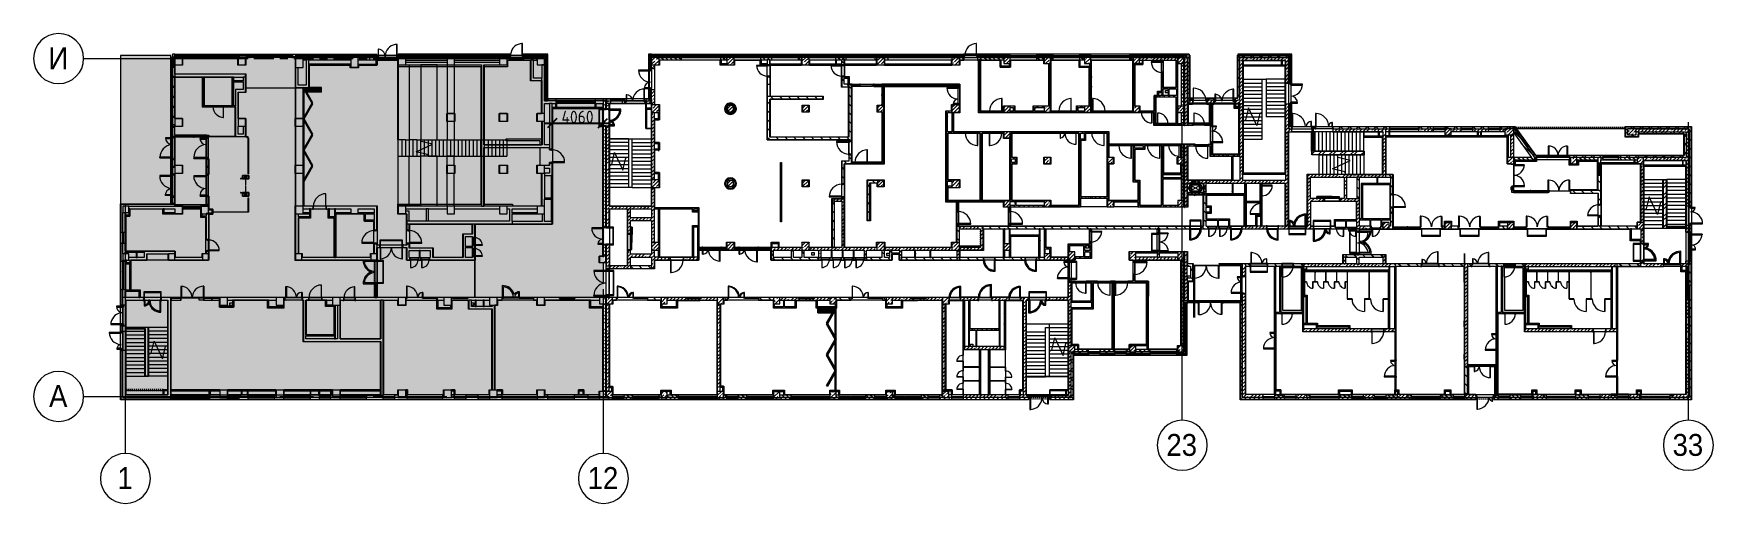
# Model space of a CAD drawing. Header units: millimetres. Extents: x -4029 to 232974, y -8553 to 104777.
# Drawn here: x 63858 to 198096, y -8553 to 29000 of the extents above; entities that cross this region are included whole.
import ezdxf

# ---------------------------------------------------------------- set-up
doc = ezdxf.new("R2010")
doc.units = ezdxf.units.MM
doc.linetypes.add('200_ШТРИХ__ш1_п0_6_', pattern=[160, 100, -60])
doc.linetypes.add('Осевая', pattern=[3175, 635, -476.25, 1587.5, -476.25])
for name, color, linetype, lineweight in [('5.1) Перегародка WD6', 6, 'Continuous', 9), ('A-AREA-BNDY-1', 7, 'Continuous', 5), ('A-DETL-2', 7, 'Continuous', 5), ('A-DETL-3', 7, 'Continuous', 30), ('A-DETL-MBND-1', 7, '200_ШТРИХ__ш1_п0_6_', 9), ('A-DOOR-5', 7, 'Continuous', 5), ('A-GENM-1', 7, 'Continuous', 5), ('A-GLAZ-1', 7, 'Continuous', 5), ('A-GLAZ-CURT-1', 7, 'Continuous', 5), ('A-GLAZ-CWMG-2', 7, 'Continuous', 5), ('A-WALL', 7, 'Continuous', 9), ('A-WALL-4', 7, 'Continuous', 5), ('I-WALL-6', 7, 'Continuous', 5), ('M-EQPM-2', 7, 'Continuous', 5), ('S-COLS-2', 7, 'Continuous', 5), ('S-STRS-2', 7, 'Continuous', 5), ('S-STRS-MBND-2', 7, 'Continuous', 5), ('Оси', 7, 'Continuous', 9), ('Оси-1', 7, 'Continuous', 20), ('Оси-2', 7, 'Осевая', 9)]:
    doc.layers.add(name, color=color, linetype=linetype, lineweight=lineweight)
for name, color, linetype, lineweight, true_color in [('A-DETL-GENF-10', 7, 'Continuous', 5, 0xe2e2e2), ('A-DETL-GENF-8', 7, 'Continuous', 5, 0xb7b7b7), ('A-DETL-GENF-9', 7, 'Continuous', 5, 0xaaaaaa), ('A-DOOR-3', 7, 'Continuous', 5, 0xaaaaaa), ('A-DOOR-4', 7, 'Continuous', 5, 0xe2e2e2), ('A-DOOR-6', 7, 'Continuous', 5, 0xb7b7b7), ('A-DOOR-FRAM-3', 7, 'Continuous', 5, 0xe2e2e2), ('A-DOOR-FRAM-4', 7, 'Continuous', 5, 0xaaaaaa), ('A-DOOR-FRAM-5', 7, 'Continuous', 5, 0xb7b7b7), ('A-FLOR-2', 7, 'Continuous', 5, 0xaaaaaa), ('A-FLOR-3', 7, 'Continuous', 5, 0xb7b7b7), ('A-GENM-2', 7, 'Continuous', 5, 0xe2ddcd), ('A-GENM-3', 7, 'Continuous', 5, 0x737373), ('A-GLAZ-2', 7, 'Continuous', 5, 0x737373), ('A-GLAZ-CURT-2', 7, 'Continuous', 5, 0x737373), ('A-GLAZ-CWMG-3', 7, 'Continuous', 5, 0x737373), ('A-GLAZ-CWMG-4', 7, 'Continuous', 5, 0x383e42), ('A-WALL-5', 7, 'Continuous', 9, 0x737373), ('A-WALL-6', 7, 'Continuous', 5, 0x737373), ('I-WALL-4', 7, 'Continuous', 5, 0xe7e7e7), ('I-WALL-5', 7, 'Continuous', 9, 0xe7e7e7), ('I-WALL-7', 7, 'Continuous', 5, 0x737373), ('I-WALL-8', 7, 'Continuous', 5, 0x787878), ('M-EQPM-3', 7, 'Continuous', 5, 0x737373), ('S-COLS-1', 7, 'Continuous', 5, 0x737373), ('S-STRS-1', 7, 'Continuous', 5, 0x737373), ('S-STRS-MBND-1', 7, 'Continuous', 5, 0x737373)]:
    doc.layers.add(name, color=color, linetype=linetype, lineweight=lineweight, true_color=true_color)
doc.layers.add('A-DETL-GENF-7', color=7, linetype='Continuous', lineweight=9, true_color=0xc0c0c0, transparency=0.4)
doc.styles.add('Arial_1', font='arial.ttf', dxfattribs={"width": 0.9, "height": 1750})
doc.styles.add('ISOCPEUR_2', font='isocpeur.ttf', dxfattribs={"width": 0.9, "height": 1000})
doc.dimstyles.new('ISO-2_0_0_9К_Средний_округл2_2', dxfattribs={"dimscale": 304.8, "dimtxt": 995.981176, "dimasz": 2.46063, "dimexe": 1.968504, "dimexo": 0, "dimgap": 0, "dimtad": 1, "dimdec": 0, "dimrnd": 10, "dimzin": 0, "dimdsep": 46, "dimtxsty": 'ISOCPEUR_2', "dimblk1": 'OBLIQUE', "dimblk2": 'OBLIQUE', "dimsah": 1, "dimcen": 0.09, "dimdle": 1.968504, "dimazin": 0, "dimtfac": 1, "dimtdec": 4, "dimtix": 1, "dimtmove": 0, "dimatfit": 3, "dimfxl": 1, "dimtvp": 1, "dimtolj": 1, "dimtzin": 0, "dimarcsym": 2})
pattern_1 = [(45, (71086.4, 0), (-285.1231, 285.1231), []), (45, (71371.53, 0), (-285.1231, 285.1231), [504.031, -100.806, 16.764, -84.042])]
pattern_2 = [(135, (71086.4, 0), (-176.7767, -176.7767), [])]
pattern_3 = [(45, (71086.4, 0), (-176.7767, 176.7767), [])]
pattern_4 = [(135, (71086.4, 0), (-353.5534, -353.5534), [])]
pattern_5 = [(45, (71086.4, 0), (-353.5534, 353.5534), []), (135, (71086.4, 0), (-353.5534, -353.5534), [])]
pattern_6 = [(135, (1826.41, 164.685), (-14.14214, -14.14214), []), (225, (1826.41, 164.685), (14.14214, -14.14214), [])]
pattern_7 = [(45, (-296.384, 164.685), (-14.1421, 14.1421), []), (135, (-296.384, 164.685), (-14.1421, -14.1421), [])]
pattern_8 = [(135, (1826.41, 104.685), (-14.14214, -14.14214), []), (225, (1826.41, 104.685), (14.14214, -14.14214), [])]
pattern_9 = [(45, (-296.384, 104.685), (-14.1421, 14.1421), []), (135, (-296.384, 104.685), (-14.1421, -14.1421), [])]
pattern_10 = [(135, (1776.41, 174.685), (-14.14214, -14.14214), []), (225, (1776.41, 174.685), (14.14214, -14.14214), [])]
pattern_11 = [(45, (-346.384, 174.685), (-14.1421, 14.1421), []), (135, (-346.384, 174.685), (-14.1421, -14.1421), [])]
pattern_12 = [(135, (71086.4, 0), (-377.1708, -377.1708), [533.4, -88.9, 17.78, -88.9]), (135, (71086.4, 376.94), (-377.1708, -377.1708), []), (50, (71086.4, 0), (637.6445, -55.7866), [66.675, -733.425]), (355, (71086.4, 0), (-123.3494, 668.6992), [53.34, -586.74]), (100.451, (71139.54, -4.65), (514.299, 612.908), [56.665, -623.315]), (46.184, (71086.4, 177.8), (948.7764, -147.1497), [100.012, -1100.137]), (96.636, (71165.5, 165.5), (830.909, 865.997), [84.998, -934.973]), (351.184, (71086.4, 177.8), (830.918, 865.988), [80.01, -880.11]), (21, (71175.3, 133.35), (530.6506, -357.9283), [66.675, -733.425]), (326, (71175.3, 133.35), (216.308, 644.6585), [53.34, -586.74]), (71.451, (71219.5, 103.5), (746.9596, 286.7243), [56.665, -623.315]), (37.5, (71086.4, 0), (10.81053, 295.9426), [16.764, -562.864, 16.764, -578.866, -588.962]), (37.5, (71086.4, 0), (10.81053, 295.9426), [-1175.258, 16.764, -572.198]), (7.5, (71086.4, 0), (233.86916, 350.63175), [16.764, -322.834, 16.764, -549.529, -224.472]), (7.5, (71086.4, 0), (233.86916, 350.63175), [-905.891, 16.764, -207.708]), (327.5, (70888.16, 0), (474.5678, -20.0513), [16.764, -205.486, 16.764, -676.656, -920.115]), (327.5, (70888.16, 0), (474.5678, -20.0513), [-915.67, 16.764, -903.351]), (317.5, (70799.26, 0), (518.4522, 88.9934), [16.764, -272.161, 16.764, -443.738, -653.415]), (317.5, (70799.26, 0), (518.4522, 88.9934), [-749.427, 16.764, -636.651])]
pattern_13 = [(135, (1471.41, 189.685), (-14.14214, -14.14214), []), (225, (1471.41, 189.685), (14.14214, -14.14214), [])]
pattern_14 = [(45, (-651.384, 189.685), (-14.1421, 14.1421), []), (135, (-651.384, 189.685), (-14.1421, -14.1421), [])]
pattern_15 = [(135, (1751.41, 114.685), (-14.14214, -14.14214), []), (225, (1751.41, 114.685), (14.14214, -14.14214), [])]
pattern_16 = [(45, (-371.384, 114.685), (-14.1421, 14.1421), []), (135, (-371.384, 114.685), (-14.1421, -14.1421), [])]
pattern_17 = [(135, (1826.41, 114.685), (-14.14214, -14.14214), []), (225, (1826.41, 114.685), (14.14214, -14.14214), [])]
pattern_18 = [(45, (-296.384, 114.685), (-14.1421, 14.1421), []), (135, (-296.384, 114.685), (-14.1421, -14.1421), [])]
pattern_19 = [(135, (1601.41, 114.685), (-14.14214, -14.14214), []), (225, (1601.41, 114.685), (14.14214, -14.14214), [])]
pattern_20 = [(45, (-521.384, 114.685), (-14.1421, 14.1421), []), (135, (-521.384, 114.685), (-14.1421, -14.1421), [])]
pattern_21 = [(135, (1751.41, 164.685), (-14.14214, -14.14214), []), (225, (1751.41, 164.685), (14.14214, -14.14214), [])]
pattern_22 = [(45, (-371.384, 164.685), (-14.1421, 14.1421), []), (135, (-371.384, 164.685), (-14.1421, -14.1421), [])]
pattern_23 = [(135, (1826.41, 174.685), (-14.14214, -14.14214), []), (225, (1826.41, 174.685), (14.14214, -14.14214), [])]
pattern_24 = [(45, (-296.384, 174.685), (-14.1421, 14.1421), []), (135, (-296.384, 174.685), (-14.1421, -14.1421), [])]
pattern_25 = [(135, (1751.41, 174.685), (-14.14214, -14.14214), []), (225, (1751.41, 174.685), (14.14214, -14.14214), [])]
pattern_26 = [(45, (-371.384, 174.685), (-14.1421, 14.1421), []), (135, (-371.384, 174.685), (-14.1421, -14.1421), [])]
pattern_27 = [(45, (71086.4, 0), (-427.6843, 427.6843), []), (45, (71371.5, 0), (-427.6843, 427.6843), [])]
pattern_28 = [(135, (1951.41, 124.685), (-14.14214, -14.14214), []), (225, (1951.41, 124.685), (14.14214, -14.14214), [])]
pattern_29 = [(45, (-171.384, 124.685), (-14.1421, 14.1421), []), (135, (-171.384, 124.685), (-14.1421, -14.1421), [])]
pattern_30 = [(135, (1951.41, 164.685), (-14.14214, -14.14214), []), (225, (1951.41, 164.685), (14.14214, -14.14214), [])]
pattern_31 = [(45, (-171.384, 164.685), (-14.1421, 14.1421), []), (135, (-171.384, 164.685), (-14.1421, -14.1421), [])]
pattern_32 = [(45, (71086.4, 0), (-530.33, 530.33), []), (135, (71086.4, 0), (-530.33, -530.33), [])]

msp = doc.modelspace()

# ---------------------------------------------------------------- texts
at = {"layer": 'Оси', "char_height": 1750, "attachment_point": 1, "style": 'Arial_1'}
for s, insert, width in [('\\fArial|b0|i0|c204|p34|;\\W.9;И', (65035.2754, 27905.1944), 1948.100625), ('\\fArial|b0|i0|c204|p34|;\\W.9;А', (65093.7754, 905.1945), 1803.796875), ('23', (154383.3263, -3003.0255), 3030.37875), ('33', (194833.3263, -3003.0255), 3030.37875), ('\\fArial|b0|i0|c204|p34|;\\W.9;1', (70558.8263, -5649.6), 1515.189375), ('12', (108133.3263, -5649.6), 3030.37875)]:
    msp.add_mtext(s, dxfattribs=dict(at, insert=insert, width=width))

# ---------------------------------------------------------------- blocks, each defined once
blk = doc.blocks.new('BSC_Колонна _Прямоугольная - 600х600-23286269-1_2_1_птичка')
at = {"layer": 'S-COLS-1'}
for p, q in [((300, 300), (-300, 300)), ((-300, 300), (-300, -300)), ((300, -300), (300, 300)), ((-300, -300), (300, -300))]:
    blk.add_line(p, q, dxfattribs=at)
blk = doc.blocks.new('BSC_Колонна _Прямоугольная - 500х500-23286270-1_2_1_птичка')
at = {"layer": 'S-COLS-2'}
h = blk.add_hatch(dxfattribs=at)
h.set_pattern_fill('FP_118', color=256, style=0, pattern_type=2)
h.set_pattern_definition([(45, (-38790, -7650), (-285.123, 285.123), []), (45, (-38504.88, -7650), (-285.123, 285.123), [504.031, -100.806, 16.764, -84.042])])
h.paths.add_polyline_path([(250, -250), (250, 250), (-250, 250), (-250, -250), (126, -250)])
for p, q in [((250, 250), (-250, 250)), ((-250, 250), (-250, -250)), ((250, -250), (250, 250)), ((-250, -250), (250, -250))]:
    blk.add_line(p, q, dxfattribs=at)
blk = doc.blocks.new('BSC_Колонна _Прямоугольная - 500х500-V80-1_2_1_птичка')
at = {"layer": 'S-COLS-2'}
h = blk.add_hatch(dxfattribs=at)
h.set_pattern_fill('FP_119', color=256, style=0, pattern_type=2)
h.set_pattern_definition([(45, (-43160, -7650), (-285.123, 285.123), []), (45, (-42874.88, -7650), (-285.123, 285.123), [504.031, -100.806, 16.764, -84.042])])
h.paths.add_polyline_path([(250, -250), (250, 250), (-250, 250), (-250, -250), (-49, -250)])
for p, q in [((250, 250), (-250, 250)), ((-250, 250), (-250, -250)), ((250, -250), (250, 250)), ((-250, -250), (250, -250))]:
    blk.add_line(p, q, dxfattribs=at)
blk = doc.blocks.new('BSC_Колонна _Прямоугольная - 500х500-V81-1_2_1_птичка')
at = {"layer": 'S-COLS-2'}
h = blk.add_hatch(dxfattribs=at)
h.set_pattern_fill('FP_120', color=256, style=0, pattern_type=2)
h.set_pattern_definition([(45, (-47660, -7650), (-285.123, 285.123), []), (45, (-47374.88, -7650), (-285.123, 285.123), [504.031, -100.806, 16.764, -84.042])])
h.paths.add_polyline_path([(250, -250), (250, 250), (-250, 250), (-250, -250), (-30, -250)])
for p, q in [((250, 250), (-250, 250)), ((-250, 250), (-250, -250)), ((250, -250), (250, 250)), ((-250, -250), (250, -250))]:
    blk.add_line(p, q, dxfattribs=at)
blk = doc.blocks.new('BSC_Колонна _Прямоугольная - 500х500-V82-1_2_1_птичка')
at = {"layer": 'S-COLS-2'}
h = blk.add_hatch(dxfattribs=at)
h.set_pattern_fill('FP_121', color=256, style=0, pattern_type=2)
h.set_pattern_definition([(45, (-52160, -7650), (-285.123, 285.123), []), (45, (-51874.88, -7650), (-285.123, 285.123), [504.031, -100.806, 16.764, -84.042])])
h.paths.add_polyline_path([(-250, -250), (250, -250), (250, 250), (-250, 250), (-250, 30)])
for p, q in [((250, 250), (-250, 250)), ((-250, 250), (-250, -250)), ((250, -250), (250, 250)), ((-250, -250), (250, -250))]:
    blk.add_line(p, q, dxfattribs=at)
blk = doc.blocks.new('BSC_Колонна _Прямоугольная - 500х500-V83-1_2_1_птичка')
at = {"layer": 'S-COLS-2'}
h = blk.add_hatch(dxfattribs=at)
h.set_pattern_fill('FP_122', color=256, style=0, pattern_type=2)
h.set_pattern_definition([(45, (-61160, -7650), (-285.1231, 285.1231), []), (45, (-60874.88, -7650), (-285.123, 285.123), [504.031, -100.806, 16.764, -84.042])])
h.paths.add_polyline_path([(250, -250), (250, 250), (-250, 250), (-250, -250)])
for p, q in [((250, 250), (-250, 250)), ((-250, 250), (-250, -250)), ((250, -250), (250, 250)), ((-250, -250), (250, -250))]:
    blk.add_line(p, q, dxfattribs=at)
blk = doc.blocks.new('BSC_Колонна _Прямоугольная - 500х500-V84-1_2_1_птичка')
at = {"layer": 'S-COLS-2'}
h = blk.add_hatch(dxfattribs=at)
h.set_pattern_fill('FP_123', color=256, style=0, pattern_type=2)
h.set_pattern_definition([(45, (-38790, -150), (-285.123, 285.123), []), (45, (-38504.88, -150), (-285.123, 285.123), [504.031, -100.806, 16.764, -84.042])])
h.paths.add_polyline_path([(250, -250), (250, 250), (-250, 250), (-250, -250), (126, -250)])
for p, q in [((250, 250), (-250, 250)), ((-250, 250), (-250, -250)), ((250, -250), (250, 250)), ((-250, -250), (250, -250))]:
    blk.add_line(p, q, dxfattribs=at)
blk = doc.blocks.new('BSC_Колонна _Прямоугольная - 500х500-V85-1_2_1_птичка')
at = {"layer": 'S-COLS-2'}
h = blk.add_hatch(dxfattribs=at)
h.set_pattern_fill('FP_124', color=256, style=0, pattern_type=2)
h.set_pattern_definition([(45, (-43160, -150), (-285.123, 285.123), []), (45, (-42874.88, -150), (-285.123, 285.123), [504.031, -100.806, 16.764, -84.042])])
h.paths.add_polyline_path([(-49, -250), (250, -250), (250, 250), (-250, 250), (-250, -250)])
for p, q in [((250, 250), (-250, 250)), ((-250, 250), (-250, -250)), ((250, -250), (250, 250)), ((-250, -250), (250, -250))]:
    blk.add_line(p, q, dxfattribs=at)
blk = doc.blocks.new('BSC_Колонна _Прямоугольная - 500х500-V86-1_2_1_птичка')
at = {"layer": 'S-COLS-2'}
h = blk.add_hatch(dxfattribs=at)
h.set_pattern_fill('FP_125', color=256, style=0, pattern_type=2)
h.set_pattern_definition([(45, (-47660, -150), (-285.123, 285.123), []), (45, (-47374.88, -150), (-285.123, 285.123), [504.031, -100.806, 16.764, -84.042])])
h.paths.add_polyline_path([(250, -250), (250, 250), (-250, 250), (-250, -250)])
for p, q in [((250, 250), (-250, 250)), ((-250, 250), (-250, -250)), ((250, -250), (250, 250)), ((-250, -250), (250, -250))]:
    blk.add_line(p, q, dxfattribs=at)
blk = doc.blocks.new('BSC_Колонна _Прямоугольная - 500х500-V87-1_2_1_птичка')
at = {"layer": 'S-COLS-2'}
h = blk.add_hatch(dxfattribs=at)
h.set_pattern_fill('FP_126', color=256, style=0, pattern_type=2)
h.set_pattern_definition([(45, (-52160, -150), (-285.123, 285.123), []), (45, (-51874.88, -150), (-285.123, 285.123), [504.031, -100.806, 16.764, -84.042])])
h.paths.add_polyline_path([(-250, -250), (250, -250), (250, 250), (-250, 250), (-250, -245)])
for p, q in [((250, 250), (-250, 250)), ((-250, 250), (-250, -250)), ((250, -250), (250, 250)), ((-250, -250), (250, -250))]:
    blk.add_line(p, q, dxfattribs=at)
blk = doc.blocks.new('BSC_Колонна _Прямоугольная - 500х500-V88-1_2_1_птичка')
at = {"layer": 'S-COLS-2'}
h = blk.add_hatch(dxfattribs=at)
h.set_pattern_fill('FP_127', color=256, style=0, pattern_type=2)
h.set_pattern_definition([(45, (-61160, -150), (-285.123, 285.123), []), (45, (-60874.88, -150), (-285.123, 285.123), [504.031, -100.806, 16.764, -84.042])])
h.paths.add_polyline_path([(-220, -250), (250, -250), (250, 250), (-250, 250), (-250, -250)])
for p, q in [((250, 250), (-250, 250)), ((-250, 250), (-250, -250)), ((250, -250), (250, 250)), ((-250, -250), (250, -250))]:
    blk.add_line(p, q, dxfattribs=at)
blk = doc.blocks.new('BSC_Колонна _Прямоугольная - 500х500-V89-1_2_1_птичка')
at = {"layer": 'S-COLS-2'}
h = blk.add_hatch(dxfattribs=at)
h.set_pattern_fill('FP_128', color=256, style=0, pattern_type=2)
h.set_pattern_definition([(45, (-65660, -150), (-285.1231, 285.1231), []), (45, (-65374.88, -150), (-285.1231, 285.1231), [504.031, -100.806, 16.764, -84.042])])
h.paths.add_polyline_path([(250, -250), (250, 250), (-250, 250), (-250, -250)])
for p, q in [((250, 250), (-250, 250)), ((-250, 250), (-250, -250)), ((250, -250), (250, 250)), ((-250, -250), (250, -250))]:
    blk.add_line(p, q, dxfattribs=at)
blk = doc.blocks.new('BSC_Колонна _Прямоугольная - 500х500-V90-1_2_1_птичка')
at = {"layer": 'S-COLS-2'}
h = blk.add_hatch(dxfattribs=at)
h.set_pattern_fill('FP_129', color=256, style=0, pattern_type=2)
h.set_pattern_definition([(45, (-75730, -3800), (-285.1231, 285.1231), []), (45, (-75444.88, -3800), (-285.1231, 285.1231), [504.031, -100.806, 16.764, -84.042])])
h.paths.add_polyline_path([(250, -250), (250, 250), (-250, 250), (-250, -250), (120, -250)])
for p, q in [((250, 250), (-250, 250)), ((-250, 250), (-250, -250)), ((250, -250), (250, 250)), ((-250, -250), (250, -250))]:
    blk.add_line(p, q, dxfattribs=at)
blk = doc.blocks.new('BSC_Колонна _Прямоугольная - 500х500-V91-1_2_1_птичка')
at = {"layer": 'S-COLS-2'}
h = blk.add_hatch(dxfattribs=at)
h.set_pattern_fill('FP_130', color=256, style=0, pattern_type=2)
h.set_pattern_definition([(45, (-80600, -3800), (-285.1231, 285.1231), []), (45, (-80314.88, -3800), (-285.1231, 285.1231), [504.031, -100.806, 16.764, -84.042])])
h.paths.add_polyline_path([(-250, -250), (250, -250), (250, 250), (-250, 250), (-250, -217)])
for p, q in [((250, 250), (-250, 250)), ((-250, 250), (-250, -250)), ((250, -250), (250, 250)), ((-250, -250), (250, -250))]:
    blk.add_line(p, q, dxfattribs=at)
blk = doc.blocks.new('BSC_Колонна _Прямоугольная - 500х500-V92-1_2_1_птичка')
at = {"layer": 'S-COLS-2'}
h = blk.add_hatch(dxfattribs=at)
h.set_pattern_fill('FP_131', color=256, style=0, pattern_type=2)
h.set_pattern_definition([(45, (-65660, -7650), (-285.1231, 285.1231), []), (45, (-65374.88, -7650), (-285.1231, 285.1231), [504.031, -100.806, 16.764, -84.042])])
h.paths.add_polyline_path([(-30, -250), (250, -250), (250, 22), (220, 22), (220, 30), (250, 30), (250, 250), (-250, 250), (-250, -250)])
for p, q in [((220, 250), (-250, 250)), ((-250, 250), (-250, -250)), ((250, -250), (250, 22)), ((-250, -250), (250, -250))]:
    blk.add_line(p, q, dxfattribs=at)
blk = doc.blocks.new('BSC_Колонна _Прямоугольная - 600х600-23205240-1_2_1_птичка')
at = {"layer": 'S-COLS-2'}
h = blk.add_hatch(dxfattribs=at)
h.set_pattern_fill('FP_132', color=256, style=0, pattern_type=2)
h.set_pattern_definition([(45, (-66460, -12000), (-285.1231, 285.1231), []), (45, (-66174.88, -12000), (-285.1231, 285.1231), [504.031, -100.806, 16.764, -84.042])])
h.paths.add_polyline_path([(-300, -300), (300, -300), (300, 300), (-300, 300), (-300, -100)])
for p, q in [((300, 300), (-300, 300)), ((-300, 300), (-300, -300)), ((300, -300), (300, 300)), ((-300, -300), (300, -300))]:
    blk.add_line(p, q, dxfattribs=at)
blk = doc.blocks.new('BSC_Колонна _Прямоугольная - 600х800-24078684-1_2_1_птичка')
at = {"layer": 'S-COLS-1'}
for p, q in [((300, 400), (-300, 400)), ((-300, 400), (-300, -400)), ((300, -400), (300, 400)), ((-300, -400), (300, -400))]:
    blk.add_line(p, q, dxfattribs=at)
blk = doc.blocks.new('BSC_Колонна _Прямоугольная - 600х600-23295697-1_2_1_птичка')
at = {"layer": 'S-COLS-1'}
for p, q in [((300, 300), (-300, 300)), ((-300, 300), (-300, -300)), ((300, -300), (300, 300)), ((-300, -300), (300, -300))]:
    blk.add_line(p, q, dxfattribs=at)
blk = doc.blocks.new('BSC_Колонна _Прямоугольная - 600х600-V93-1_2_1_птичка')
at = {"layer": 'S-COLS-2'}
h = blk.add_hatch(dxfattribs=at)
h.set_pattern_fill('FP_136', color=256, style=0, pattern_type=2)
h.set_pattern_definition([(45, (-66460, -17000), (-285.1231, 285.1231), []), (45, (-66174.88, -17000), (-285.1231, 285.1231), [504.031, -100.806, 16.764, -84.042])])
h.paths.add_polyline_path([(-300, -300), (300, -300), (300, 300), (-300, 300), (-300, -250)])
for p, q in [((300, 300), (-300, 300)), ((-300, 300), (-300, -300)), ((300, -300), (300, 300)), ((-300, -300), (300, -300))]:
    blk.add_line(p, q, dxfattribs=at)
blk = doc.blocks.new('BSC_Колонна _Прямоугольная - 500х500-23287078-1_2_1_птичка')
at = {"layer": 'S-COLS-2'}
h = blk.add_hatch(dxfattribs=at)
h.set_pattern_fill('FP_137', color=256, style=0, pattern_type=2)
h.set_pattern_definition([(45, (-84450, -22950), (-285.1231, 285.1231), []), (45, (-84164.88, -22950), (-285.1231, 285.1231), [504.031, -100.806, 16.764, -84.042])])
h.paths.add_polyline_path([(-250, -250), (250, -250), (250, 250), (-250, 250), (-250, 50)])
for p, q in [((250, 250), (-250, 250)), ((-250, 250), (-250, -250)), ((250, -250), (250, 250)), ((-250, -250), (250, -250))]:
    blk.add_line(p, q, dxfattribs=at)
blk = doc.blocks.new('110_Дверь_СКБ_1Ст_Внутренняя1 - Д-8 950x2100h_охрана-31784688-1_2_1_птичка')
at = {"layer": 'A-DOOR-3'}
h = blk.add_hatch(dxfattribs=at)
h.set_pattern_fill('FP_60', color=256, style=0, pattern_type=2)
h.set_pattern_definition(pattern_6)
h.paths.add_polyline_path([(487, 100), (462, 100), (462, -100), (487, -100)])
at = {"layer": 'A-DOOR-4'}
h = blk.add_hatch(color=256, dxfattribs=at)
h.paths.add_polyline_path([(-423, 100), (-438, 100), (-438, 20), (-403, 20), (-403, 60), (-413, 60), (-413, 100)])
h.paths.add_polyline_path([(437, 100), (437, 60), (427, 60), (427, 20), (462, 20), (462, 100)])
at = {"layer": 'A-DOOR-FRAM-3'}
for points in [[(-454, 108), (-493, 108), (-493, 100), (-423, 100), (-423, 108), (-442, 108)], [(-438, 20), (-438, -100), (-423, -100), (-423, 20)], [(397, 950), (397, 100), (437, 100), (437, 950)], [(467, 108), (447, 108), (447, 100), (517, 100), (517, 108), (487, 108)], [(447, 20), (447, -100), (462, -100), (462, 20)], [(-454, -100), (-493, -100), (-493, -108), (-423, -108), (-423, -100), (-438, -100)], [(487, -100), (447, -100), (447, -108), (517, -108), (517, -100)]]:
    blk.add_hatch(color=256, dxfattribs=at).paths.add_polyline_path(points)
at = {"layer": 'A-DOOR-FRAM-4'}
h = blk.add_hatch(dxfattribs=at)
h.set_pattern_fill('FP_61', color=256, style=0, pattern_type=2)
h.set_pattern_definition(pattern_7)
h.paths.add_polyline_path([(-459, 100), (-463, 100), (-463, -100), (-438, -100), (-438, 100), (-454, 100)])
at = {"layer": 'A-DOOR-3'}
for p, q in [((437, 950), (397, 950)), ((397, 950), (397, 100)), ((397, 100), (437, 100)), ((437, 100), (437, 950))]:
    blk.add_line(p, q, dxfattribs=at)
blk.add_arc((437, 100), 850, 90, 180, dxfattribs=at)
at = {"layer": 'A-DOOR-FRAM-4'}
for p, q in [((-423, 108), (-493, 108)), ((-493, 108), (-493, 100)), ((-493, 100), (-423, 100)), ((-438, 100), (-463, 100)), ((-463, 100), (-463, -100)), ((-413, 100), (-438, 100)), ((-438, 100), (-438, 20)), ((-438, -100), (-438, 100)), ((-423, 100), (-438, 100)), ((-438, 100), (-438, 99)), ((-438, 99), (-423, 99)), ((-438, 20), (-403, 20)), ((-423, 20), (-438, 20)), ((-438, 20), (-438, -100)), ((-423, 100), (-423, 108)), ((-423, 99), (-423, 100)), ((-423, -100), (-423, 20)), ((-413, 60), (-413, 100)), ((-403, 60), (-413, 60)), ((-403, 20), (-403, 60)), ((437, 60), (427, 60)), ((427, 60), (427, 20)), ((427, 20), (462, 20)), ((437, 100), (437, 60)), ((462, 100), (437, 100)), ((517, 108), (447, 108)), ((447, 108), (447, 100)), ((462, 100), (447, 100)), ((447, 100), (447, 99)), ((447, 100), (517, 100)), ((447, 99), (462, 99)), ((462, 20), (447, 20)), ((447, 20), (447, -100)), ((462, 20), (462, 100)), ((487, 100), (462, 100)), ((462, 100), (462, -100)), ((462, 99), (462, 100)), ((462, -100), (462, 20)), ((487, -100), (487, 100)), ((517, 100), (517, 108)), ((-423, -100), (-493, -100)), ((-493, -100), (-493, -108)), ((-493, -108), (-423, -108)), ((-463, -100), (-438, -100)), ((-438, -100), (-423, -100)), ((-423, -108), (-423, -100)), ((447, -100), (462, -100)), ((517, -100), (447, -100)), ((447, -100), (447, -108)), ((447, -108), (517, -108)), ((462, -100), (487, -100)), ((517, -108), (517, -100))]:
    blk.add_line(p, q, dxfattribs=at)
blk = doc.blocks.new('110_Дверь_СКБ_1Ст_Внутренняя1 - Д-8 950x2100h_охрана-32224770-1_2_1_птичка')
at = {"layer": 'A-DOOR-3'}
h = blk.add_hatch(dxfattribs=at)
h.set_pattern_fill('FP_62', color=256, style=0, pattern_type=2)
h.set_pattern_definition(pattern_8)
h.paths.add_polyline_path([(487, 40), (462, 40), (462, -40), (487, -40), (487, 40)])
at = {"layer": 'A-DOOR-4'}
h = blk.add_hatch(color=256, dxfattribs=at)
h.paths.add_polyline_path([(437, 40), (437, 0), (427, 0), (427, -40), (462, -40), (462, 40)])
h.paths.add_polyline_path([(-438, 40), (-438, -40), (-403, -40), (-403, 0), (-413, 0), (-413, 40), (-423, 40)])
at = {"layer": 'A-DOOR-FRAM-3'}
for points in [[(-423, 48), (-493, 48), (-493, 40), (-423, 44)], [(397, 890), (397, 40), (437, 40), (437, 890)], [(462, 48), (447, 48), (447, 40), (517, 40), (517, 48), (467, 48)], [(-463, -40), (-493, -40), (-493, -48), (-423, -48), (-423, -40), (-438, -40)], [(487, -40), (447, -40), (447, -48), (517, -48), (517, -40), (487, -40)]]:
    blk.add_hatch(color=256, dxfattribs=at).paths.add_polyline_path(points)
at = {"layer": 'A-DOOR-FRAM-4'}
h = blk.add_hatch(dxfattribs=at)
h.set_pattern_fill('FP_63', color=256, style=0, pattern_type=2)
h.set_pattern_definition(pattern_9)
h.paths.add_polyline_path([(-463, 40), (-463, -40), (-438, -40), (-438, 40)])
at = {"layer": 'A-DOOR-3'}
for p, q in [((437, 890), (397, 890)), ((397, 890), (397, 40)), ((397, 40), (437, 40)), ((437, 40), (437, 890))]:
    blk.add_line(p, q, dxfattribs=at)
blk.add_arc((437, 40), 850, 90, 180, dxfattribs=at)
at = {"layer": 'A-DOOR-FRAM-4'}
for p, q in [((-423, 48), (-493, 48)), ((-493, 48), (-493, 40)), ((-493, 40), (-423, 40)), ((-438, 40), (-463, 40)), ((-463, 40), (-463, -40)), ((-413, 40), (-438, 40)), ((-438, 40), (-438, -40)), ((-438, -40), (-438, 40)), ((-423, 40), (-438, 40)), ((-438, 40), (-438, 39)), ((-438, 39), (-423, 39)), ((-423, 40), (-423, 48)), ((-423, 39), (-423, 40)), ((-413, 0), (-413, 40)), ((-403, 0), (-413, 0)), ((-403, -40), (-403, 0)), ((437, 0), (427, 0)), ((427, 0), (427, -40)), ((437, 40), (437, 0)), ((462, 40), (437, 40)), ((517, 48), (447, 48)), ((447, 48), (447, 40)), ((462, 40), (447, 40)), ((447, 40), (447, 39)), ((447, 40), (517, 40)), ((447, 39), (462, 39)), ((462, -40), (462, 40)), ((487, 40), (462, 40)), ((462, 40), (462, -40)), ((462, 39), (462, 40)), ((487, -40), (487, 40)), ((517, 40), (517, 48)), ((-423, -40), (-493, -40)), ((-493, -40), (-493, -48)), ((-493, -48), (-423, -48)), ((-463, -40), (-438, -40)), ((-423, -39), (-438, -39)), ((-438, -39), (-438, -40)), ((-438, -40), (-403, -40)), ((-438, -40), (-423, -40)), ((-423, -40), (-423, -39)), ((-423, -48), (-423, -40)), ((427, -40), (462, -40)), ((462, -39), (447, -39)), ((447, -39), (447, -40)), ((447, -40), (462, -40)), ((517, -40), (447, -40)), ((447, -40), (447, -48)), ((447, -48), (517, -48)), ((462, -40), (462, -39)), ((462, -40), (487, -40)), ((517, -48), (517, -40))]:
    blk.add_line(p, q, dxfattribs=at)
blk = doc.blocks.new('110_Дверь_СКБ_1Ст_Внутренняя1 - Д-7а_л__950x2100h_Туалет-32220591-1_2_1_птичка')
at = {"layer": 'A-DOOR-3'}
h = blk.add_hatch(dxfattribs=at)
h.set_pattern_fill('FP_138', color=256, style=0, pattern_type=2)
h.set_pattern_definition(pattern_10)
h.paths.add_polyline_path([(537.5, 110), (512.5, 110), (512.5, -110), (537.5, -110)])
at = {"layer": 'A-DOOR-4'}
h = blk.add_hatch(color=256, dxfattribs=at)
h.paths.add_polyline_path([(512.5, 110), (487.5, 110), (487.5, 70), (477.5, 70), (477.5, 30), (512.5, 30)])
h.paths.add_polyline_path([(-462.5, 110), (-487.5, 110), (-487.5, 30), (-452.5, 30), (-452.5, 70), (-462.5, 70)])
at = {"layer": 'A-DOOR-FRAM-3'}
for points in [[(-499, 118), (-542.5, 118), (-542.5, 110), (-472.5, 110), (-472.5, 118), (-492.5, 118)], [(-487.5, 30), (-487.5, -110), (-472.5, -110), (-472.5, 30)], [(447.5, 1060), (447.5, 110), (487.5, 112), (487.5, 1060)], [(567.5, 118), (497.5, 118), (497.5, 110), (567.5, 110)], [(497.5, 30), (497.5, -110), (512.5, -110), (512.5, 30)], [(-542.5, -110), (-542.5, -118), (-472.5, -118), (-472.5, -110), (-512.5, -110)], [(512.5, -110), (497.5, -110), (497.5, -118), (567.5, -118), (567.5, -110), (537.5, -110)]]:
    blk.add_hatch(color=256, dxfattribs=at).paths.add_polyline_path(points)
at = {"layer": 'A-DOOR-FRAM-4'}
h = blk.add_hatch(dxfattribs=at)
h.set_pattern_fill('FP_139', color=256, style=0, pattern_type=2)
h.set_pattern_definition(pattern_11)
h.paths.add_polyline_path([(-512.5, 110), (-512.5, -110), (-487.5, -110), (-487.5, 110)])
at = {"layer": 'A-DOOR-3'}
for p, q in [((487.5, 1060), (447.5, 1060)), ((447.5, 1060), (447.5, 110)), ((447.5, 110), (487.5, 110)), ((487.5, 110), (487.5, 1060))]:
    blk.add_line(p, q, dxfattribs=at)
blk.add_arc((487.5, 110), 950, 90, 180, dxfattribs=at)
at = {"layer": 'A-DOOR-FRAM-4'}
for p, q in [((-472.5, 118), (-542.5, 118)), ((-542.5, 118), (-542.5, 110)), ((-542.5, 110), (-472.5, 110)), ((-487.5, 110), (-512.5, 110)), ((-512.5, 110), (-512.5, -110)), ((-462.5, 110), (-487.5, 110)), ((-487.5, 110), (-487.5, 30)), ((-487.5, -110), (-487.5, 110)), ((-472.5, 110), (-487.5, 110)), ((-487.5, 110), (-487.5, 109)), ((-487.5, 109), (-472.5, 109)), ((-487.5, 30), (-452.5, 30)), ((-472.5, 30), (-487.5, 30)), ((-487.5, 30), (-487.5, -110)), ((-472.5, 110), (-472.5, 118)), ((-472.5, 109), (-472.5, 110)), ((-472.5, -110), (-472.5, 30)), ((-462.5, 70), (-462.5, 110)), ((-452.5, 70), (-462.5, 70)), ((-452.5, 30), (-452.5, 70)), ((487.5, 70), (477.5, 70)), ((477.5, 70), (477.5, 30)), ((477.5, 30), (512.5, 30)), ((487.5, 110), (487.5, 70)), ((512.5, 110), (487.5, 110)), ((567.5, 118), (497.5, 118)), ((497.5, 118), (497.5, 110)), ((512.5, 110), (497.5, 110)), ((497.5, 110), (497.5, 109)), ((497.5, 110), (567.5, 110)), ((497.5, 109), (512.5, 109)), ((512.5, 30), (497.5, 30)), ((497.5, 30), (497.5, -110)), ((512.5, 30), (512.5, 110)), ((537.5, 110), (512.5, 110)), ((512.5, 110), (512.5, -110)), ((512.5, 109), (512.5, 110)), ((512.5, -110), (512.5, 30)), ((537.5, -110), (537.5, 110)), ((567.5, 110), (567.5, 118)), ((-472.5, -110), (-542.5, -110)), ((-542.5, -110), (-542.5, -118)), ((-542.5, -118), (-472.5, -118)), ((-512.5, -110), (-487.5, -110)), ((-487.5, -110), (-472.5, -110)), ((-472.5, -118), (-472.5, -110)), ((497.5, -110), (512.5, -110)), ((567.5, -110), (497.5, -110)), ((497.5, -110), (497.5, -118)), ((497.5, -118), (567.5, -118)), ((512.5, -110), (537.5, -110)), ((567.5, -118), (567.5, -110))]:
    blk.add_line(p, q, dxfattribs=at)
blk = doc.blocks.new('110_Дверь_СКБ_1Ст_Внутренняя1 - Д-8 950x2100h_охрана-V94-1_2_1_птичка')
at = {"layer": 'A-DOOR-3'}
h = blk.add_hatch(dxfattribs=at)
h.set_pattern_fill('FP_60', color=256, style=0, pattern_type=2)
h.set_pattern_definition(pattern_6)
h.paths.add_polyline_path([(486, 100), (462, 100), (462, -100), (487, -100), (487, 100)])
at = {"layer": 'A-DOOR-4'}
h = blk.add_hatch(color=256, dxfattribs=at)
h.paths.add_polyline_path([(437, 100), (437, 60), (427, 60), (427, 20), (462, 20), (462, 100)])
h.paths.add_polyline_path([(-413, 100), (-438, 100), (-438, 20), (-403, 20), (-403, 60), (-413, 60)])
at = {"layer": 'A-DOOR-FRAM-3'}
for points in [[(-442, 108), (-493, 108), (-493, 100), (-423, 100), (-423, 108), (-438, 108)], [(-438, 20), (-438, -100), (-423, -100), (-423, 20)], [(397, 950), (397, 100), (437, 100), (437, 950)], [(462, 108), (447, 108), (447, 100), (517, 100), (517, 108), (467, 108)], [(462, 20), (447, 20), (447, -100), (462, -100), (462, 14)], [(-493, -100), (-493, -108), (-423, -108), (-423, -100), (-463, -100)], [(462, -100), (447, -100), (447, -108), (517, -108), (517, -100), (486, -100)]]:
    blk.add_hatch(color=256, dxfattribs=at).paths.add_polyline_path(points)
at = {"layer": 'A-DOOR-FRAM-4'}
h = blk.add_hatch(dxfattribs=at)
h.set_pattern_fill('FP_61', color=256, style=0, pattern_type=2)
h.set_pattern_definition(pattern_7)
h.paths.add_polyline_path([(-463, 100), (-463, -100), (-438, -100), (-438, 100)])
at = {"layer": 'A-DOOR-3'}
for p, q in [((437, 950), (397, 950)), ((397, 950), (397, 100)), ((397, 100), (437, 100)), ((437, 100), (437, 950))]:
    blk.add_line(p, q, dxfattribs=at)
blk.add_arc((437, 100), 850, 90, 180, dxfattribs=at)
at = {"layer": 'A-DOOR-FRAM-4'}
for p, q in [((-423, 108), (-493, 108)), ((-493, 108), (-493, 100)), ((-493, 100), (-423, 100)), ((-438, 100), (-463, 100)), ((-463, 100), (-463, -100)), ((-413, 100), (-438, 100)), ((-438, 100), (-438, 20)), ((-438, -100), (-438, 100)), ((-423, 100), (-438, 100)), ((-438, 100), (-438, 99)), ((-438, 99), (-423, 99)), ((-438, 20), (-403, 20)), ((-423, 20), (-438, 20)), ((-438, 20), (-438, -100)), ((-423, 100), (-423, 108)), ((-423, 99), (-423, 100)), ((-423, -100), (-423, 20)), ((-413, 60), (-413, 100)), ((-403, 60), (-413, 60)), ((-403, 20), (-403, 60)), ((437, 60), (427, 60)), ((427, 60), (427, 20)), ((427, 20), (462, 20)), ((437, 100), (437, 60)), ((462, 100), (437, 100)), ((517, 108), (447, 108)), ((447, 108), (447, 100)), ((462, 100), (447, 100)), ((447, 100), (447, 99)), ((447, 100), (517, 100)), ((447, 99), (462, 99)), ((462, 20), (447, 20)), ((447, 20), (447, -100)), ((462, 20), (462, 100)), ((487, 100), (462, 100)), ((462, 100), (462, -100)), ((462, 99), (462, 100)), ((462, -100), (462, 20)), ((487, -100), (487, 100)), ((517, 100), (517, 108)), ((-423, -100), (-493, -100)), ((-493, -100), (-493, -108)), ((-493, -108), (-423, -108)), ((-463, -100), (-438, -100)), ((-438, -100), (-423, -100)), ((-423, -108), (-423, -100)), ((447, -100), (462, -100)), ((517, -100), (447, -100)), ((447, -100), (447, -108)), ((447, -108), (517, -108)), ((462, -100), (487, -100)), ((517, -108), (517, -100))]:
    blk.add_line(p, q, dxfattribs=at)
blk = doc.blocks.new('110_Дверь_СКБ_1Ст_Внутренняя1 - Д-8 950x2100h_охрана-V95-1_2_1_птичка')
at = {"layer": 'A-DOOR-3'}
h = blk.add_hatch(dxfattribs=at)
h.set_pattern_fill('FP_62', color=256, style=0, pattern_type=2)
h.set_pattern_definition(pattern_8)
h.paths.add_polyline_path([(462, 40), (462, -40), (487, -40), (486, 40)])
at = {"layer": 'A-DOOR-4'}
h = blk.add_hatch(color=256, dxfattribs=at)
h.paths.add_polyline_path([(-413, 40), (-438, 40), (-438, -40), (-403, -40), (-403, 0), (-413, 0)])
h.paths.add_polyline_path([(437, 40), (437, 0), (427, 0), (427, -40), (462, -40), (462, 40)])
at = {"layer": 'A-DOOR-FRAM-3'}
for points in [[(-463, 48), (-493, 48), (-493, 40), (-423, 45), (-423, 48), (-438, 48)], [(437, 890), (397, 890), (397, 40), (437, 40), (437, 714)], [(447, 48), (447, 40), (517, 40), (517, 48), (462, 48)], [(-438, -40), (-493, -40), (-493, -48), (-423, -48), (-423, -40)], [(487, -40), (447, -40), (447, -48), (517, -48), (517, -40), (487, -40)]]:
    blk.add_hatch(color=256, dxfattribs=at).paths.add_polyline_path(points)
at = {"layer": 'A-DOOR-FRAM-4'}
h = blk.add_hatch(dxfattribs=at)
h.set_pattern_fill('FP_63', color=256, style=0, pattern_type=2)
h.set_pattern_definition(pattern_9)
h.paths.add_polyline_path([(-463, 40), (-463, -40), (-438, -40), (-438, 40)])
at = {"layer": 'A-DOOR-3'}
for p, q in [((437, 890), (397, 890)), ((397, 890), (397, 40)), ((397, 40), (437, 40)), ((437, 40), (437, 890))]:
    blk.add_line(p, q, dxfattribs=at)
blk.add_arc((437, 40), 850, 90, 180, dxfattribs=at)
at = {"layer": 'A-DOOR-FRAM-4'}
for p, q in [((-423, 48), (-493, 48)), ((-493, 48), (-493, 40)), ((-493, 40), (-423, 40)), ((-438, 40), (-463, 40)), ((-463, 40), (-463, -40)), ((-413, 40), (-438, 40)), ((-438, 40), (-438, -40)), ((-438, -40), (-438, 40)), ((-423, 40), (-438, 40)), ((-438, 40), (-438, 39)), ((-438, 39), (-423, 39)), ((-423, 40), (-423, 48)), ((-423, 39), (-423, 40)), ((-413, 0), (-413, 40)), ((-403, 0), (-413, 0)), ((-403, -40), (-403, 0)), ((437, 0), (427, 0)), ((427, 0), (427, -40)), ((437, 40), (437, 0)), ((462, 40), (437, 40)), ((517, 48), (447, 48)), ((447, 48), (447, 40)), ((462, 40), (447, 40)), ((447, 40), (447, 39)), ((447, 40), (517, 40)), ((447, 39), (462, 39)), ((462, -40), (462, 40)), ((487, 40), (462, 40)), ((462, 40), (462, -40)), ((462, 39), (462, 40)), ((487, -40), (487, 40)), ((517, 40), (517, 48)), ((-423, -40), (-493, -40)), ((-493, -40), (-493, -48)), ((-493, -48), (-423, -48)), ((-463, -40), (-438, -40)), ((-423, -39), (-438, -39)), ((-438, -39), (-438, -40)), ((-438, -40), (-403, -40)), ((-438, -40), (-423, -40)), ((-423, -40), (-423, -39)), ((-423, -48), (-423, -40)), ((427, -40), (462, -40)), ((462, -39), (447, -39)), ((447, -39), (447, -40)), ((447, -40), (462, -40)), ((517, -40), (447, -40)), ((447, -40), (447, -48)), ((447, -48), (517, -48)), ((462, -40), (462, -39)), ((462, -40), (487, -40)), ((517, -48), (517, -40))]:
    blk.add_line(p, q, dxfattribs=at)
blk = doc.blocks.new('110_Дверь_СКБ_2Ст - Д-2а_л_ Из коридора на лестницу-32216062-1_2_1_птичка')
at = {"layer": 'A-DOOR-4'}
h = blk.add_hatch(color=256, dxfattribs=at)
h.paths.add_polyline_path([(662.5, 20), (712.5, 20), (712.5, 100), (662.5, 100), (662.5, 50), (652.5, 50), (652.5, 20)])
h.paths.add_polyline_path([(-637.5, 20), (-627.5, 20), (-627.5, 50), (-637.5, 50), (-637.5, 100), (-687.5, 100), (-687.5, 20)])
for points in [[(-637.5, 100), (-587.5, 100), (-587.5, 500), (-637.5, 500), (-637.5, 120)], [(612.5, 100), (662.5, 100), (662.5, 1000), (612.5, 1000), (612.5, 120)], [(697.5, -100), (712.5, -100), (712.5, 20), (697.5, 20)]]:
    blk.add_hatch(color=256, dxfattribs=at).paths.add_polyline_path(points)
at = {"layer": 'A-DOOR-FRAM-3'}
for points in [[(-687.5, 100), (-672.5, 100), (-672.5, 108), (-742.5, 108), (-742.5, 100), (-712.5, 100)], [(-672.5, -100), (-672.5, 20), (-687.5, 20), (-687.5, -100)], [(722.9, 100), (767.5, 100), (767.5, 108), (697.5, 108), (697.5, 100), (712.5, 100)], [(-672.5, -108), (-672.5, -100), (-742.5, -100), (-742.5, -108), (-687.5, -108)], [(737.5, -108), (767.5, -108), (767.5, -100), (697.5, -100), (697.5, -108), (736.7, -108)]]:
    blk.add_hatch(color=256, dxfattribs=at).paths.add_polyline_path(points)
at = {"layer": 'A-DOOR-3'}
for p, q in [((-637.5, 500), (-637.5, 100)), ((-587.5, 500), (-637.5, 500)), ((-637.5, 100), (-587.5, 100)), ((-587.5, 100), (-587.5, 500)), ((662.5, 1000), (612.5, 1000)), ((612.5, 1000), (612.5, 100)), ((612.5, 100), (662.5, 100)), ((662.5, 100), (662.5, 1000))]:
    blk.add_line(p, q, dxfattribs=at)
for centre, radius, start, end in [((-637.5, 100), 400, 360, 90), ((662.5, 100), 900, 90, 180)]:
    blk.add_arc(centre, radius, start, end, dxfattribs=at)
at = {"layer": 'A-DOOR-FRAM-4'}
for p, q in [((-672.5, 108), (-742.5, 108)), ((-742.5, 108), (-742.5, 100)), ((-742.5, 100), (-672.5, 100)), ((-637.5, 100), (-687.5, 100)), ((-687.5, 100), (-687.5, 20)), ((-687.5, 20), (-627.5, 20)), ((-672.5, 20), (-687.5, 20)), ((-687.5, 20), (-687.5, -100)), ((-672.5, 100), (-672.5, 108)), ((-672.5, -100), (-672.5, 20)), ((-637.5, 50), (-637.5, 100)), ((-627.5, 50), (-637.5, 50)), ((-627.5, 20), (-627.5, 50)), ((662.5, 50), (652.5, 50)), ((652.5, 50), (652.5, 20)), ((652.5, 20), (712.5, 20)), ((662.5, 100), (662.5, 50)), ((712.5, 100), (662.5, 100)), ((767.5, 108), (697.5, 108)), ((697.5, 108), (697.5, 100)), ((697.5, 100), (767.5, 100)), ((712.5, 20), (697.5, 20)), ((697.5, 20), (697.5, -100)), ((712.5, 20), (712.5, 100)), ((712.5, -100), (712.5, 20)), ((767.5, 100), (767.5, 108)), ((-672.5, -100), (-742.5, -100)), ((-742.5, -100), (-742.5, -108)), ((-742.5, -108), (-672.5, -108)), ((-687.5, -100), (-672.5, -100)), ((-672.5, -108), (-672.5, -100)), ((697.5, -100), (712.5, -100)), ((767.5, -100), (697.5, -100)), ((697.5, -100), (697.5, -108)), ((697.5, -108), (767.5, -108)), ((767.5, -108), (767.5, -100))]:
    blk.add_line(p, q, dxfattribs=at)
blk = doc.blocks.new('110_Дверь_СКБ_2Ст - Д-5_п_ Из игровой в коридор-32215844-1_2_1_птичка')
at = {"layer": 'A-DOOR-4'}
h = blk.add_hatch(color=256, dxfattribs=at)
h.paths.add_polyline_path([(-688, -40), (-628, -40), (-628, -10), (-638, -10), (-638, 40), (-688, 40)])
h.paths.add_polyline_path([(652, -10), (652, -40), (712, -40), (712, 40), (662, 40), (662, -10)])
for points in [[(-638, 54), (-638, 40), (-588, 40), (-588, 940), (-638, 940), (-638, 60)], [(612, 58), (612, 40), (662, 43), (662, 440), (612, 440), (612, 60)]]:
    blk.add_hatch(color=256, dxfattribs=at).paths.add_polyline_path(points)
at = {"layer": 'A-DOOR-FRAM-3'}
for points in [[(-743, 40), (-672, 40), (-672, 48), (-743, 48)], [(698, 48), (698, 40), (768, 40), (768, 48), (712, 48)], [(-743, -48), (-672, -48), (-672, -40), (-743, -40)], [(698, -48), (698, -48), (768, -48), (768, -40), (698, -40)]]:
    blk.add_hatch(color=256, dxfattribs=at).paths.add_polyline_path(points)
at = {"layer": 'A-DOOR-3'}
for p, q in [((-638, 940), (-638, 40)), ((-588, 940), (-638, 940)), ((-638, 40), (-588, 40)), ((-588, 40), (-588, 940)), ((662, 440), (612, 440)), ((612, 440), (612, 40)), ((612, 40), (662, 40)), ((662, 40), (662, 440))]:
    blk.add_line(p, q, dxfattribs=at)
for centre, radius, start, end in [((-638, 40), 900, 0, 90), ((662, 40), 400, 90, 180)]:
    blk.add_arc(centre, radius, start, end, dxfattribs=at)
at = {"layer": 'A-DOOR-FRAM-4'}
for p, q in [((-672, 48), (-743, 48)), ((-743, 48), (-743, 40)), ((-743, 40), (-672, 40)), ((-638, 40), (-688, 40)), ((-688, 40), (-688, -40)), ((-672, 40), (-672, 48)), ((-638, -10), (-638, 40)), ((662, 40), (662, -10)), ((712, 40), (662, 40)), ((768, 48), (698, 48)), ((698, 48), (698, 40)), ((698, 40), (768, 40)), ((712, -40), (712, 40)), ((768, 40), (768, 48)), ((-672, -40), (-743, -40)), ((-743, -40), (-743, -48)), ((-743, -48), (-672, -48)), ((-688, -40), (-628, -40)), ((-672, -39), (-688, -39)), ((-688, -39), (-688, -40)), ((-688, -40), (-672, -40)), ((-672, -40), (-672, -39)), ((-672, -48), (-672, -40)), ((-628, -10), (-638, -10)), ((-628, -40), (-628, -10)), ((662, -10), (652, -10)), ((652, -10), (652, -40)), ((652, -40), (712, -40)), ((712, -39), (698, -39)), ((698, -39), (698, -40)), ((698, -40), (712, -40)), ((768, -40), (698, -40)), ((698, -40), (698, -48)), ((698, -48), (768, -48)), ((712, -40), (712, -39)), ((768, -48), (768, -40))]:
    blk.add_line(p, q, dxfattribs=at)
blk = doc.blocks.new('110_Дверь_СКБ_2Ст - Д-6_л__ ДОО_Дв_1450x2100h_Дверь из раздевальной в коридор-25835678-1_2_1_птичка')
at = {"layer": 'A-DOOR-3'}
h = blk.add_hatch(dxfattribs=at)
h.set_pattern_fill('FP_140', color=256, style=0, pattern_type=2)
h.set_pattern_definition([(135, (1576.41, 164.685), (-14.14214, -14.14214), []), (225, (1576.41, 164.685), (14.14214, -14.14214), [])])
h.paths.add_polyline_path([(736.5, -100), (737.5, -100), (736.5, 100), (712.5, 100), (712.5, -100), (735.7, -100)])
at = {"layer": 'A-DOOR-4'}
h = blk.add_hatch(color=256, dxfattribs=at)
h.paths.add_polyline_path([(712.5, 20), (712.5, 100), (662.5, 100), (662.5, 50), (652.5, 50), (652.5, 20), (662.5, 20)])
h.paths.add_polyline_path([(-637.5, 20), (-627.5, 20), (-627.5, 50), (-637.5, 50), (-637.5, 100), (-687.5, 100), (-687.5, 20)])
for points in [[(-587.5, 100), (-587.5, 450), (-637.5, 450), (-637.5, 100)], [(662.5, 100), (662.5, 1050), (612.5, 1050), (615.8, 100)]]:
    blk.add_hatch(color=256, dxfattribs=at).paths.add_polyline_path(points)
at = {"layer": 'A-DOOR-FRAM-3'}
for points in [[(-672.5, 100), (-672.5, 108), (-742.5, 108), (-742.5, 100), (-687.5, 100)], [(-672.5, -100), (-672.5, 20), (-687.5, 20), (-687.5, -100)], [(737.5, 100), (767.5, 100), (767.5, 108), (697.5, 108), (697.5, 100), (736.5, 100)], [(712.5, -100), (712.5, 20), (697.5, 20), (697.5, -100)], [(-672.5, -108), (-672.5, -100), (-742.5, -100), (-742.5, -108), (-687.5, -108)], [(737.5, -108), (767.5, -108), (767.5, -100), (697.5, -100), (697.5, -108), (736.5, -108)]]:
    blk.add_hatch(color=256, dxfattribs=at).paths.add_polyline_path(points)
at = {"layer": 'A-DOOR-FRAM-4'}
h = blk.add_hatch(dxfattribs=at)
h.set_pattern_fill('FP_141', color=256, style=0, pattern_type=2)
h.set_pattern_definition([(45, (-546.384, 164.685), (-14.1421, 14.1421), []), (135, (-546.384, 164.685), (-14.1421, -14.1421), [])])
h.paths.add_polyline_path([(-712.5, -100), (-687.5, -100), (-687.5, 100), (-712.5, 100)])
at = {"layer": 'A-DOOR-3'}
for p, q in [((-637.5, 450), (-637.5, 100)), ((-587.5, 450), (-637.5, 450)), ((-637.5, 100), (-587.5, 100)), ((-587.5, 100), (-587.5, 450)), ((662.5, 1050), (612.5, 1050)), ((612.5, 1050), (612.5, 100)), ((612.5, 100), (662.5, 100)), ((662.5, 100), (662.5, 1050))]:
    blk.add_line(p, q, dxfattribs=at)
for centre, radius, start, end in [((-637.5, 100), 350, 360, 90), ((662.5, 100), 950, 90, 180)]:
    blk.add_arc(centre, radius, start, end, dxfattribs=at)
at = {"layer": 'A-DOOR-FRAM-4'}
for p, q in [((-672.5, 108), (-742.5, 108)), ((-742.5, 108), (-742.5, 100)), ((-742.5, 100), (-672.5, 100)), ((-687.5, 100), (-712.5, 100)), ((-712.5, 100), (-712.5, -100)), ((-637.5, 100), (-687.5, 100)), ((-687.5, 100), (-687.5, 20)), ((-687.5, -100), (-687.5, 100)), ((-687.5, 20), (-627.5, 20)), ((-672.5, 20), (-687.5, 20)), ((-687.5, 20), (-687.5, -100)), ((-672.5, 100), (-672.5, 108)), ((-672.5, -100), (-672.5, 20)), ((-637.5, 50), (-637.5, 100)), ((-627.5, 50), (-637.5, 50)), ((-627.5, 20), (-627.5, 50)), ((662.5, 50), (652.5, 50)), ((652.5, 50), (652.5, 20)), ((652.5, 20), (712.5, 20)), ((662.5, 100), (662.5, 50)), ((712.5, 100), (662.5, 100)), ((767.5, 108), (697.5, 108)), ((697.5, 108), (697.5, 100)), ((697.5, 100), (767.5, 100)), ((712.5, 20), (697.5, 20)), ((697.5, 20), (697.5, -100)), ((712.5, 20), (712.5, 100)), ((737.5, 100), (712.5, 100)), ((712.5, 100), (712.5, -100)), ((712.5, -100), (712.5, 20)), ((737.5, -100), (737.5, 100)), ((767.5, 100), (767.5, 108)), ((-672.5, -100), (-742.5, -100)), ((-742.5, -100), (-742.5, -108)), ((-742.5, -108), (-672.5, -108)), ((-712.5, -100), (-687.5, -100)), ((-687.5, -100), (-672.5, -100)), ((-672.5, -108), (-672.5, -100)), ((697.5, -100), (712.5, -100)), ((767.5, -100), (697.5, -100)), ((697.5, -100), (697.5, -108)), ((697.5, -108), (767.5, -108)), ((712.5, -100), (737.5, -100)), ((767.5, -108), (767.5, -100))]:
    blk.add_line(p, q, dxfattribs=at)
blk = doc.blocks.new('110_Дверь_СКБ_2Ст - Д-5_п_ Из игровой в коридор-32679362-1_2_1_птичка')
at = {"layer": 'A-DOOR-4'}
h = blk.add_hatch(color=256, dxfattribs=at)
h.paths.add_polyline_path([(-672, 30), (-628, 30), (-628, 60), (-638, 60), (-638, 110), (-688, 110), (-688, 30)])
h.paths.add_polyline_path([(712, 30), (712, 110), (662, 109), (662, 60), (652, 60), (652, 30), (706, 30)])
for points in [[(-638, 110), (-588, 110), (-591, 510), (-638, 506), (-638, 112)], [(612, 110), (662, 110), (662, 1010), (612, 1010), (612, 908)], [(698, -110), (712, -110), (712, 30), (698, 28)]]:
    blk.add_hatch(color=256, dxfattribs=at).paths.add_polyline_path(points)
at = {"layer": 'A-DOOR-FRAM-3'}
for points in [[(-681, 110), (-672, 112), (-672, 118), (-742, 118), (-742, 110), (-688, 110)], [(-672, -110), (-672, 30), (-688, 30), (-688, -110)], [(712, 110), (768, 110), (768, 118), (698, 118), (698, 110), (706, 110)], [(-672, -118), (-672, -110), (-742, -110), (-742, -118), (-688, -118)], [(738, -118), (768, -118), (763, -110), (698, -110), (698, -118), (738, -118)]]:
    blk.add_hatch(color=256, dxfattribs=at).paths.add_polyline_path(points)
at = {"layer": 'A-DOOR-3'}
for p, q in [((-638, 510), (-638, 110)), ((-588, 510), (-638, 510)), ((-638, 110), (-588, 110)), ((-588, 110), (-588, 510)), ((662, 1010), (612, 1010)), ((612, 1010), (612, 110)), ((612, 110), (662, 110)), ((662, 110), (662, 1010))]:
    blk.add_line(p, q, dxfattribs=at)
for centre, radius, start, end in [((-638, 110), 400, 360, 90), ((662, 110), 900, 90, 180)]:
    blk.add_arc(centre, radius, start, end, dxfattribs=at)
at = {"layer": 'A-DOOR-FRAM-4'}
for p, q in [((-672, 118), (-742, 118)), ((-742, 118), (-742, 110)), ((-742, 110), (-672, 110)), ((-638, 110), (-688, 110)), ((-688, 110), (-688, 30)), ((-688, 30), (-628, 30)), ((-672, 30), (-688, 30)), ((-688, 30), (-688, -110)), ((-672, 110), (-672, 118)), ((-672, -110), (-672, 30)), ((-638, 60), (-638, 110)), ((-628, 60), (-638, 60)), ((-628, 30), (-628, 60)), ((662, 60), (652, 60)), ((652, 60), (652, 30)), ((652, 30), (712, 30)), ((662, 110), (662, 60)), ((712, 110), (662, 110)), ((768, 118), (698, 118)), ((698, 118), (698, 110)), ((698, 110), (768, 110)), ((712, 30), (698, 30)), ((698, 30), (698, -110)), ((712, 30), (712, 110)), ((712, -110), (712, 30)), ((768, 110), (768, 118)), ((-672, -110), (-742, -110)), ((-742, -110), (-742, -118)), ((-742, -118), (-672, -118)), ((-688, -110), (-672, -110)), ((-672, -118), (-672, -110)), ((698, -110), (712, -110)), ((768, -110), (698, -110)), ((698, -110), (698, -118)), ((698, -118), (768, -118)), ((768, -118), (768, -110))]:
    blk.add_line(p, q, dxfattribs=at)
blk = doc.blocks.new('131_Сантехническая перегородка 7 - СП-1-30858579-1_2_1_птичка')
at = {"layer": 'A-GENM-2'}
blk.add_hatch(color=256, dxfattribs=at).paths.add_polyline_path([(2166, 8), (-4, 8), (-4, -8), (2166, -8)])
at = {"layer": 'A-GENM-1'}
for p, q in [((2166, 8), (-4, 8)), ((-4, 8), (-4, -8)), ((2166, -8), (2166, 8)), ((-4, -8), (2166, -8))]:
    blk.add_line(p, q, dxfattribs=at)
at = {"layer": 'A-GENM-1', "flags": 128}
for points in [[(71, 8), (71, 9), (71, 9), (70, 9), (70, 10), (70, 10), (69, 11), (69, 11), (68, 12), (68, 12), (67, 12), (67, 13), (66, 13), (66, 13), (65, 14), (65, 14), (64, 14), (64, 14), (63, 14), (62, 15), (62, 15), (61, 15), (61, 15), (60, 15), (59, 15), (59, 15), (58, 15), (58, 15), (57, 15), (56, 15), (56, 15), (55, 15), (55, 15), (54, 14), (54, 14), (53, 14), (52, 14), (52, 13), (51, 13), (51, 13), (50, 13), (50, 12), (49, 12), (49, 11), (48, 11), (48, 11), (48, 10), (47, 10), (47, 9), (46, 9), (46, 8), (46, 8)], [(46, -8), (46, -9), (47, -9), (47, -9), (47, -10), (48, -10), (48, -11), (49, -11), (49, -12), (50, -12), (50, -12), (51, -13), (51, -13), (52, -13), (52, -14), (53, -14), (53, -14), (54, -14), (54, -14), (55, -15), (56, -15), (56, -15), (57, -15), (57, -15), (58, -15), (59, -15), (59, -15), (60, -15), (60, -15), (61, -15), (62, -15), (62, -15), (63, -15), (63, -14), (64, -14), (64, -14), (65, -14), (66, -13), (66, -13), (67, -13), (67, -13), (68, -12), (68, -12), (69, -11), (69, -11), (69, -11), (70, -10), (70, -10), (71, -9), (71, -9), (71, -8), (71, -8)]]:
    blk.add_lwpolyline(points, dxfattribs=at)
at = {"layer": 'A-GENM-1'}
for radius, start, end in [(24.6, 19.91127, 160.08873), (17.6, 45, 135), (17.6, 45, 135), (15.1, 45, 135), (24.6, 199.91127, 340.08873), (17.6, 225, 315), (17.6, 225, 315), (15.1, 225, 315)]:
    blk.add_arc((59, 0), radius, start, end, dxfattribs=at)
blk = doc.blocks.new('131_Сантехническая перегородка 6 - СП-1-30839354-1_2_1_птичка')
at = {"layer": 'A-GENM-2'}
blk.add_hatch(color=256, dxfattribs=at).paths.add_polyline_path([(800, 8), (0, 8), (0, -8), (800, -8)])
at = {"layer": 'A-GENM-1'}
for p, q in [((800, 8), (0, 8)), ((0, 8), (0, -8)), ((800, -8), (800, 8)), ((0, -8), (800, -8))]:
    blk.add_line(p, q, dxfattribs=at)
at = {"layer": 'A-GENM-1', "flags": 128}
for points in [[(71, 8), (71, 9), (71, 9), (70, 9), (70, 10), (70, 10), (69, 11), (69, 11), (68, 12), (68, 12), (67, 12), (67, 13), (66, 13), (66, 13), (65, 14), (65, 14), (64, 14), (64, 14), (63, 14), (62, 15), (62, 15), (61, 15), (61, 15), (60, 15), (59, 15), (59, 15), (58, 15), (58, 15), (57, 15), (56, 15), (56, 15), (55, 15), (55, 15), (54, 14), (54, 14), (53, 14), (52, 14), (52, 13), (51, 13), (51, 13), (50, 13), (50, 12), (49, 12), (49, 11), (48, 11), (48, 11), (48, 10), (47, 10), (47, 9), (46, 9), (46, 8), (46, 8)], [(46, -8), (46, -9), (47, -9), (47, -9), (47, -10), (48, -10), (48, -11), (49, -11), (49, -12), (50, -12), (50, -12), (51, -13), (51, -13), (52, -13), (52, -14), (53, -14), (53, -14), (54, -14), (54, -14), (55, -15), (56, -15), (56, -15), (57, -15), (57, -15), (58, -15), (59, -15), (59, -15), (60, -15), (60, -15), (61, -15), (62, -15), (62, -15), (63, -15), (63, -14), (64, -14), (64, -14), (65, -14), (66, -13), (66, -13), (67, -13), (67, -13), (68, -12), (68, -12), (69, -11), (69, -11), (69, -11), (70, -10), (70, -10), (71, -9), (71, -9), (71, -8), (71, -8)]]:
    blk.add_lwpolyline(points, dxfattribs=at)
at = {"layer": 'A-GENM-1'}
for radius, start, end in [(24.6, 19.91127, 160.08873), (17.6, 45, 135), (17.6, 45, 135), (15.1, 45, 135), (24.6, 199.91127, 340.08873), (17.6, 225, 315), (17.6, 225, 315), (15.1, 225, 315)]:
    blk.add_arc((59, 0), radius, start, end, dxfattribs=at)
blk = doc.blocks.new('131_Сантехническая перегородка_Дверь МГН - СД-1-30883454-1_2_1_птичка')
at = {"layer": 'A-GENM-2'}
for points in [[(-350.5, 8), (-370, 8), (-366.5, -8), (10, -8), (10, 8), (-335.4, 8)], [(1010, 8), (1010, -8), (1390, -8), (1390, 8), (1374, 8)]]:
    blk.add_hatch(color=256, dxfattribs=at).paths.add_polyline_path(points)
at = {"layer": 'A-DOOR-5'}
for p, q in [((10, 1008), (26, 1008)), ((10, 8), (10, 1008)), ((10, 8), (26, 8)), ((26, 8), (26, 1008))]:
    blk.add_line(p, q, dxfattribs=at)
blk.add_arc((10, 8), 1000, 360, 90, dxfattribs=at)
at = {"layer": 'A-GENM-1'}
for p, q in [((10, 8), (-370, 8)), ((-370, 8), (-370, -8)), ((10, -8), (10, 8)), ((1390, 8), (1010, 8)), ((1010, 8), (1010, -8)), ((1390, -8), (1390, 8)), ((-370, -8), (10, -8)), ((1010, -8), (1390, -8))]:
    blk.add_line(p, q, dxfattribs=at)
blk = doc.blocks.new('120_Окно_СКБ_1Ст - 120_Окно_СКБ_1Ст 900х2500_h_ с форточкой-22876038-1_2_1_птичка')
at = {"layer": 'A-GLAZ-1'}
for p, q in [((-450, -127), (-450, -57)), ((-450, -57), (-380, -57)), ((450, -57), (-450, -57)), ((-380, -127), (-450, -127)), ((-450, -127), (-400, -127)), ((-380, -127), (-400, -127)), ((-400, -127), (-400, -137)), ((-400, -137), (400, -137)), ((400, -137), (-400, -137)), ((-380, -57), (-380, -127)), ((380, -87), (-380, -87)), ((-380, -87), (-380, -127)), ((-330, -137), (-330, -87)), ((-330, -107), (330, -107)), ((330, -117), (-330, -117)), ((330, -137), (330, -87)), ((380, -127), (380, -57)), ((380, -57), (450, -57)), ((380, -127), (380, -87)), ((450, -127), (380, -127)), ((400, -127), (380, -127)), ((400, -127), (450, -127)), ((400, -137), (400, -127)), ((450, -57), (450, -127))]:
    blk.add_line(p, q, dxfattribs=at)
blk = doc.blocks.new('120_Окно_СКБ_2Ст_Фрамуга сверху - 120_Окно_СКБ_2Ст_2300х2500_h_ ДОО-19727959-1_2_1_птичка')
at = {"layer": 'A-GLAZ-1'}
for p, q in [((-1150, -127), (-1150, -57)), ((-1150, -57), (-1080, -57)), ((1150, -57), (-1150, -57)), ((-1080, -127), (-1150, -127)), ((-1150, -127), (-1100, -127)), ((-1080, -127), (-1100, -127)), ((-1100, -127), (-1100, -137)), ((-1100, -137), (540, -137)), ((540, -137), (-1100, -137)), ((-1080, -57), (-1080, -127)), ((-1080, -57), (1080, -57)), ((520, -87), (-1080, -87)), ((-1080, -87), (-1080, -127)), ((-1030, -137), (-1030, -87)), ((-1030, -107), (470, -107)), ((470, -117), (-1030, -117)), ((470, -137), (470, -87)), ((520, -127), (520, -57)), ((520, -57), (590, -57)), ((520, -127), (520, -87)), ((590, -127), (520, -127)), ((540, -127), (520, -127)), ((540, -127), (570, -127)), ((540, -127), (570, -127)), ((540, -137), (540, -127)), ((590, -127), (570, -127)), ((570, -127), (570, -137)), ((570, -137), (1100, -137)), ((1100, -137), (570, -137)), ((590, -57), (590, -127)), ((1080, -87), (590, -87)), ((590, -87), (590, -127)), ((640, -137), (640, -87)), ((640, -107), (1030, -107)), ((1030, -117), (640, -117)), ((1030, -137), (1030, -87)), ((1080, -127), (1080, -57)), ((1080, -57), (1150, -57)), ((1080, -127), (1080, -87)), ((1150, -127), (1080, -127)), ((1100, -127), (1080, -127)), ((1100, -127), (1150, -127)), ((1100, -137), (1100, -127)), ((1150, -57), (1150, -127))]:
    blk.add_line(p, q, dxfattribs=at)
blk = doc.blocks.new('120_Окно_СКБ_1Ст - 120_Окно_СКБ_1Ст 900х2500_h_ с форточкой-V96-1_2_1_птичка')
at = {"layer": 'A-GLAZ-1'}
for p, q in [((-450, -127), (-450, -57)), ((-450, -57), (-380, -57)), ((450, -57), (-450, -57)), ((-380, -127), (-450, -127)), ((-450, -127), (-400, -127)), ((-380, -127), (-400, -127)), ((-400, -127), (-400, -137)), ((-400, -137), (400, -137)), ((400, -137), (-400, -137)), ((-380, -57), (-380, -127)), ((380, -87), (-380, -87)), ((-380, -87), (-380, -127)), ((-330, -137), (-330, -87)), ((-330, -107), (330, -107)), ((330, -117), (-330, -117)), ((330, -137), (330, -87)), ((380, -127), (380, -57)), ((380, -57), (450, -57)), ((380, -127), (380, -87)), ((450, -127), (380, -127)), ((400, -127), (380, -127)), ((400, -127), (450, -127)), ((400, -137), (400, -127)), ((450, -57), (450, -127))]:
    blk.add_line(p, q, dxfattribs=at)
blk = doc.blocks.new('110_Дверь_СКБ_2Ст_Внутренняя - ДН-7д_л__ ДОО_Дв_1450x2100h_Загрузочная_ Помещение холодильных камер-21737406-1_2_1_птичка')
at = {"layer": 'A-DOOR-3'}
h = blk.add_hatch(dxfattribs=at)
h.set_pattern_fill('FP_143', color=256, style=0, pattern_type=2)
h.set_pattern_definition(pattern_13)
h.paths.add_polyline_path([(862.5, -115), (862.5, 115), (817.5, 115), (817.5, -115)])
at = {"layer": 'A-DOOR-4'}
h = blk.add_hatch(color=256, dxfattribs=at)
h.paths.add_polyline_path([(817.5, 40), (817.5, 115), (872.5, 115), (872.5, 123), (802.5, 123), (802.5, 40), (814.2, 40)])
h.paths.add_polyline_path([(-777.5, 40), (-777.5, 123), (-847.5, 123), (-844.3, 115), (-792.5, 115), (-792.5, 40)])
for points in [[(-742.5, 40), (-662.5, 40), (-662.5, 600), (-742.5, 600), (-742.5, 125)], [(687.5, 40), (767.5, 40), (767.5, 990), (687.5, 990), (687.5, 92.1)]]:
    blk.add_hatch(color=256, dxfattribs=at).paths.add_polyline_path(points)
h = blk.add_hatch(color=256, dxfattribs=at)
h.paths.add_polyline_path([(872.5, -123), (872.5, -115), (817.5, -115), (812.5, -40), (802.5, -40), (802.5, -123), (862.5, -123)])
h.paths.add_polyline_path([(-847.5, -123), (-777.5, -123), (-777.5, -40), (-792.5, -40), (-792.5, -115), (-847.5, -115), (-847.5, -121)])
at = {"layer": 'A-DOOR-FRAM-4'}
h = blk.add_hatch(dxfattribs=at)
h.set_pattern_fill('FP_144', color=256, style=0, pattern_type=2)
h.set_pattern_definition(pattern_14)
h.paths.add_polyline_path([(-792.5, -115), (-792.5, 115), (-837.5, 115), (-837.5, -115)])
at = {"layer": 'A-DOOR-3'}
for p, q in [((-777.5, 123), (-847.5, 123)), ((-847.5, 123), (-847.5, 115)), ((-847.5, 115), (-792.5, 115)), ((-792.5, 115), (-792.5, 40)), ((-792.5, 40), (-777.5, 40)), ((-777.5, 40), (-777.5, 123)), ((-742.5, 600), (-742.5, 40)), ((-662.5, 600), (-742.5, 600)), ((-742.5, 40), (-662.5, 40)), ((-662.5, 40), (-662.5, 600)), ((767.5, 990), (687.5, 990)), ((687.5, 990), (687.5, 40)), ((687.5, 40), (767.5, 40)), ((767.5, 40), (767.5, 990)), ((872.5, 123), (802.5, 123)), ((802.5, 123), (802.5, 40)), ((802.5, 40), (817.5, 40)), ((817.5, 40), (817.5, 115)), ((817.5, 115), (872.5, 115)), ((872.5, 115), (872.5, 123)), ((-847.5, -115), (-847.5, -123)), ((-792.5, -115), (-847.5, -115)), ((-847.5, -123), (-777.5, -123)), ((-777.5, -40), (-792.5, -40)), ((-792.5, -40), (-792.5, -115)), ((-777.5, -123), (-777.5, -40)), ((817.5, -40), (802.5, -40)), ((802.5, -40), (802.5, -123)), ((802.5, -123), (872.5, -123)), ((817.5, -115), (817.5, -40)), ((872.5, -115), (817.5, -115)), ((872.5, -123), (872.5, -115))]:
    blk.add_line(p, q, dxfattribs=at)
for centre, radius, start, end in [((-742.5, 40), 560, 0, 90), ((767.5, 40), 950, 90, 180)]:
    blk.add_arc(centre, radius, start, end, dxfattribs=at)
at = {"layer": 'A-DOOR-FRAM-4'}
for p, q in [((-792.5, 115), (-837.5, 115)), ((-837.5, 115), (-837.5, -115)), ((-792.5, -115), (-792.5, 115)), ((862.5, 115), (817.5, 115)), ((817.5, 115), (817.5, -115)), ((862.5, -115), (862.5, 115)), ((-837.5, -115), (-792.5, -115)), ((817.5, -115), (862.5, -115))]:
    blk.add_line(p, q, dxfattribs=at)
blk = doc.blocks.new('110_Дверь_СКБ_1Ст_Внутренняя1 - Д-11а _огнестойкость EI 15_-32666892-1_2_1_птичка')
at = {"layer": 'A-DOOR-3'}
h = blk.add_hatch(dxfattribs=at)
h.set_pattern_fill('FP_145', color=256, style=0, pattern_type=2)
h.set_pattern_definition(pattern_15)
h.paths.add_polyline_path([(537.5, 50), (537.5, -50), (562.5, -50), (562.5, 50)])
at = {"layer": 'A-DOOR-4'}
h = blk.add_hatch(color=256, dxfattribs=at)
h.paths.add_polyline_path([(537.5, 50), (512.5, 50), (512.5, 10), (502.5, 10), (502.5, -30), (537.5, -30)])
h.paths.add_polyline_path([(-508.4, 50), (-512.5, 50), (-512.5, -30), (-477.5, -30), (-477.5, 10), (-487.5, 10), (-487.5, 50)])
at = {"layer": 'A-DOOR-FRAM-3'}
for points in [[(-537.5, 58), (-567.5, 58), (-567.5, 50), (-497.5, 50), (-497.5, 58), (-517.5, 58)], [(-447.5, 1050), (-487.5, 1050), (-486.3, 50), (-447.5, 50), (-447.5, 900)], [(562.5, 58), (522.5, 58), (522.5, 50), (592.5, 50), (592.5, 58)], [(-497.5, -50), (-567.5, -50), (-567.5, -58), (-497.5, -58)], [(-497.5, -30), (-512.5, -30), (-512.5, -50), (-497.5, -50), (-497.5, -32.8)], [(537.5, -30), (522.5, -30), (522.5, -50), (537.5, -50)], [(537.5, -50), (522.5, -50), (522.5, -58), (592.5, -58), (592.5, -50), (562.5, -50)]]:
    blk.add_hatch(color=256, dxfattribs=at).paths.add_polyline_path(points)
at = {"layer": 'A-DOOR-FRAM-4'}
h = blk.add_hatch(dxfattribs=at)
h.set_pattern_fill('FP_146', color=256, style=0, pattern_type=2)
h.set_pattern_definition(pattern_16)
h.paths.add_polyline_path([(-537.5, 50), (-537.5, -50), (-512.5, -50), (-512.5, 50)])
at = {"layer": 'A-DOOR-3'}
for p, q in [((-487.5, 1050), (-487.5, 50)), ((-447.5, 1050), (-487.5, 1050)), ((-487.5, 50), (-447.5, 50)), ((-447.5, 50), (-447.5, 1050))]:
    blk.add_line(p, q, dxfattribs=at)
blk.add_arc((-487.5, 50), 1000, 360, 90, dxfattribs=at)
at = {"layer": 'A-DOOR-FRAM-4'}
for p, q in [((-497.5, 58), (-567.5, 58)), ((-567.5, 58), (-567.5, 50)), ((-567.5, 50), (-497.5, 50)), ((-512.5, 50), (-537.5, 50)), ((-537.5, 50), (-537.5, -50)), ((-487.5, 50), (-512.5, 50)), ((-512.5, 50), (-512.5, -30)), ((-512.5, -50), (-512.5, 50)), ((-497.5, 50), (-512.5, 50)), ((-512.5, 50), (-512.5, 49)), ((-512.5, 49), (-497.5, 49)), ((-497.5, 50), (-497.5, 58)), ((-497.5, 49), (-497.5, 50)), ((-487.5, 10), (-487.5, 50)), ((-477.5, 10), (-487.5, 10)), ((-477.5, -30), (-477.5, 10)), ((512.5, 10), (502.5, 10)), ((502.5, 10), (502.5, -30)), ((512.5, 50), (512.5, 10)), ((537.5, 50), (512.5, 50)), ((592.5, 58), (522.5, 58)), ((522.5, 58), (522.5, 50)), ((537.5, 50), (522.5, 50)), ((522.5, 50), (522.5, 49)), ((522.5, 50), (592.5, 50)), ((522.5, 49), (537.5, 49)), ((537.5, -30), (537.5, 50)), ((562.5, 50), (537.5, 50)), ((537.5, 50), (537.5, -50)), ((537.5, 49), (537.5, 50)), ((562.5, -50), (562.5, 50)), ((592.5, 50), (592.5, 58)), ((-497.5, -50), (-567.5, -50)), ((-567.5, -50), (-567.5, -58)), ((-567.5, -58), (-497.5, -58)), ((-537.5, -50), (-512.5, -50)), ((-512.5, -30), (-477.5, -30)), ((-497.5, -30), (-512.5, -30)), ((-512.5, -30), (-512.5, -50)), ((-512.5, -50), (-497.5, -50)), ((-497.5, -50), (-497.5, -30)), ((-497.5, -58), (-497.5, -50)), ((502.5, -30), (537.5, -30)), ((537.5, -30), (522.5, -30)), ((522.5, -30), (522.5, -50)), ((522.5, -50), (537.5, -50)), ((592.5, -50), (522.5, -50)), ((522.5, -50), (522.5, -58)), ((522.5, -58), (592.5, -58)), ((537.5, -50), (537.5, -30)), ((537.5, -50), (562.5, -50)), ((592.5, -58), (592.5, -50))]:
    blk.add_line(p, q, dxfattribs=at)
blk = doc.blocks.new('110_Дверь_СКБ_1Ст_Внутренняя1 - ДН-6д_ ДОО_Дв_1150x2100-24253098-1_2_1_птичка')
at = {"layer": 'A-DOOR-3'}
h = blk.add_hatch(dxfattribs=at)
h.set_pattern_fill('FP_147', color=256, style=0, pattern_type=2)
h.set_pattern_definition([(135, (1726.41, 189.685), (-14.14214, -14.14214), []), (225, (1726.41, 189.685), (14.14214, -14.14214), [])])
h.paths.add_polyline_path([(587.5, -115), (587.5, 115), (562.5, 115), (562.5, -115)])
at = {"layer": 'A-DOOR-4'}
h = blk.add_hatch(color=256, dxfattribs=at)
h.paths.add_polyline_path([(-537.5, 40), (-522.5, 40), (-522.5, 123), (-592.5, 123), (-592.5, 115), (-537.5, 115), (-537.5, 102.5)])
h.paths.add_polyline_path([(562.5, 40), (562.5, 115), (617.5, 115), (617.5, 123), (547.5, 123), (547.5, 40)])
h = blk.add_hatch(color=256, dxfattribs=at)
h.paths.add_polyline_path([(-502.5, -40), (-502.5, 0), (-512.5, 0), (-512.5, 40), (-537.5, 40), (-537.5, -40), (-512.5, -40)])
h.paths.add_polyline_path([(562.5, -40), (562.5, 40), (537.5, 40), (537.5, 0), (527.5, 0), (527.5, -40), (537.5, -40)])
h = blk.add_hatch(color=256, dxfattribs=at)
h.paths.add_polyline_path([(587.5, -123), (617.5, -123), (617.5, -115), (562.5, -115), (562.5, -40), (547.5, -40), (547.5, -123), (579.1, -123)])
h.paths.add_polyline_path([(-592.5, -123), (-522.5, -119.1), (-522.5, -40), (-537.5, -40), (-537.5, -115), (-592.5, -115)])
at = {"layer": 'A-DOOR-FRAM-3'}
blk.add_hatch(color=256, dxfattribs=at).paths.add_polyline_path([(-472.5, 40), (-472.5, 1090), (-512.5, 1090), (-512.5, 40)])
at = {"layer": 'A-DOOR-FRAM-4'}
h = blk.add_hatch(dxfattribs=at)
h.set_pattern_fill('FP_148', color=256, style=0, pattern_type=2)
h.set_pattern_definition([(45, (-396.384, 189.685), (-14.1421, 14.1421), []), (135, (-396.384, 189.685), (-14.1421, -14.1421), [])])
h.paths.add_polyline_path([(-537.5, -115), (-537.5, 115), (-562.5, 115), (-562.5, -115)])
at = {"layer": 'A-DOOR-3'}
for p, q in [((-522.5, 123), (-592.5, 123)), ((-592.5, 123), (-592.5, 115)), ((-592.5, 115), (-537.5, 115)), ((-537.5, 115), (-537.5, 40)), ((-537.5, 40), (-522.5, 40)), ((-522.5, 40), (-522.5, 123)), ((-512.5, 1090), (-512.5, 40)), ((-472.5, 1090), (-512.5, 1090)), ((-512.5, 40), (-472.5, 40)), ((-472.5, 40), (-472.5, 1090)), ((617.5, 123), (547.5, 123)), ((547.5, 123), (547.5, 40)), ((547.5, 40), (562.5, 40)), ((562.5, 40), (562.5, 115)), ((562.5, 115), (617.5, 115)), ((617.5, 115), (617.5, 123)), ((-592.5, -115), (-592.5, -123)), ((-537.5, -115), (-592.5, -115)), ((-592.5, -123), (-522.5, -123)), ((-522.5, -40), (-537.5, -40)), ((-537.5, -40), (-537.5, -115)), ((-522.5, -123), (-522.5, -40)), ((562.5, -40), (547.5, -40)), ((547.5, -40), (547.5, -123)), ((547.5, -123), (617.5, -123)), ((562.5, -115), (562.5, -40)), ((617.5, -115), (562.5, -115)), ((617.5, -123), (617.5, -115))]:
    blk.add_line(p, q, dxfattribs=at)
blk.add_arc((-512.5, 40), 1050, 360, 90, dxfattribs=at)
at = {"layer": 'A-DOOR-FRAM-4'}
for p, q in [((-537.5, 115), (-562.5, 115)), ((-562.5, 115), (-562.5, -115)), ((-537.5, -115), (-537.5, 115)), ((-512.5, 40), (-537.5, 40)), ((-537.5, 40), (-537.5, -40)), ((-512.5, 0), (-512.5, 40)), ((-502.5, 0), (-512.5, 0)), ((-502.5, -40), (-502.5, 0)), ((537.5, 0), (527.5, 0)), ((527.5, 0), (527.5, -40)), ((537.5, 40), (537.5, 0)), ((562.5, 40), (537.5, 40)), ((587.5, 115), (562.5, 115)), ((562.5, 115), (562.5, -115)), ((562.5, -40), (562.5, 40)), ((587.5, -115), (587.5, 115)), ((-562.5, -115), (-537.5, -115)), ((-537.5, -40), (-502.5, -40)), ((527.5, -40), (562.5, -40)), ((562.5, -115), (587.5, -115))]:
    blk.add_line(p, q, dxfattribs=at)
blk = doc.blocks.new('110_Дверь_СКБ_1Ст_Внутренняя1 - Д-8_п_ 950x2100h_охрана 2-32213875-1_2_1_птичка')
at = {"layer": 'A-DOOR-3'}
h = blk.add_hatch(dxfattribs=at)
h.set_pattern_fill('FP_149', color=256, style=0, pattern_type=2)
h.set_pattern_definition(pattern_17)
h.paths.add_polyline_path([(487, -50), (487, 50), (462, 50), (465, -50)])
at = {"layer": 'A-DOOR-4'}
h = blk.add_hatch(color=256, dxfattribs=at)
h.paths.add_polyline_path([(427, -30), (462, -30), (462, 50), (437, 50), (437, 10), (427, 10), (427, -6)])
h.paths.add_polyline_path([(-413, -30), (-403, -30), (-403, 10), (-413, 10), (-413, 50), (-438, 50), (-438, -30)])
at = {"layer": 'A-DOOR-FRAM-3'}
for points in [[(-460, 50), (-423, 50), (-423, 58), (-493, 54), (-493, 50), (-463, 50)], [(-373, 50), (-373, 900), (-413, 900), (-413, 50)], [(487, 50), (517, 50), (517, 58), (447, 58), (447, 50), (475, 50)], [(-493, -58), (-423, -58), (-423, -50), (-493, -50)], [(-423, -50), (-423, -30), (-438, -30), (-438, -50)], [(462, -50), (462, -30), (447, -30), (447, -50)], [(517, -58), (517, -50), (447, -50), (447, -58), (494, -58)]]:
    blk.add_hatch(color=256, dxfattribs=at).paths.add_polyline_path(points)
at = {"layer": 'A-DOOR-FRAM-4'}
h = blk.add_hatch(dxfattribs=at)
h.set_pattern_fill('FP_150', color=256, style=0, pattern_type=2)
h.set_pattern_definition(pattern_18)
h.paths.add_polyline_path([(-438, -50), (-438, 50), (-463, 50), (-463, -50), (-456, -50)])
at = {"layer": 'A-DOOR-3'}
for p, q in [((-413, 900), (-413, 50)), ((-373, 900), (-413, 900)), ((-413, 50), (-373, 50)), ((-373, 50), (-373, 900))]:
    blk.add_line(p, q, dxfattribs=at)
blk.add_arc((-413, 50), 850, 360, 90, dxfattribs=at)
at = {"layer": 'A-DOOR-FRAM-4'}
for p, q in [((-423, 58), (-493, 58)), ((-493, 58), (-493, 50)), ((-493, 50), (-423, 50)), ((-438, 50), (-463, 50)), ((-463, 50), (-463, -50)), ((-413, 50), (-438, 50)), ((-438, 50), (-438, -30)), ((-438, -50), (-438, 50)), ((-423, 50), (-438, 50)), ((-438, 50), (-438, 49)), ((-438, 49), (-423, 49)), ((-423, 50), (-423, 58)), ((-423, 49), (-423, 50)), ((-413, 10), (-413, 50)), ((-403, 10), (-413, 10)), ((-403, -30), (-403, 10)), ((437, 10), (427, 10)), ((427, 10), (427, -30)), ((437, 50), (437, 10)), ((462, 50), (437, 50)), ((517, 58), (447, 58)), ((447, 58), (447, 50)), ((462, 50), (447, 50)), ((447, 50), (447, 49)), ((447, 50), (517, 50)), ((447, 49), (462, 49)), ((462, -30), (462, 50)), ((487, 50), (462, 50)), ((462, 50), (462, -50)), ((462, 49), (462, 50)), ((487, -50), (487, 50)), ((517, 50), (517, 58)), ((-423, -50), (-493, -50)), ((-493, -50), (-493, -58)), ((-493, -58), (-423, -58)), ((-463, -50), (-438, -50)), ((-438, -30), (-403, -30)), ((-423, -30), (-438, -30)), ((-438, -30), (-438, -50)), ((-438, -50), (-423, -50)), ((-423, -50), (-423, -30)), ((-423, -58), (-423, -50)), ((427, -30), (462, -30)), ((462, -30), (447, -30)), ((447, -30), (447, -50)), ((447, -50), (462, -50)), ((517, -50), (447, -50)), ((447, -50), (447, -58)), ((447, -58), (517, -58)), ((462, -50), (462, -30)), ((462, -50), (487, -50)), ((517, -58), (517, -50))]:
    blk.add_line(p, q, dxfattribs=at)
blk = doc.blocks.new('110_Дверь_СКБ_1Ст_Внутренняя1 - Д-9_ ДОО_Дв_950x2100h_Цеха_ ПУИ_ Помещение персонала_ Моечные_ Тамбур-18976848-1_2_1_птичка')
at = {"layer": 'A-DOOR-3'}
h = blk.add_hatch(dxfattribs=at)
h.set_pattern_fill('FP_149', color=256, style=0, pattern_type=2)
h.set_pattern_definition(pattern_17)
h.paths.add_polyline_path([(462.5, 40), (462.5, -40), (487.5, -40), (487.5, 40)])
at = {"layer": 'A-DOOR-4'}
h = blk.add_hatch(color=256, dxfattribs=at)
h.paths.add_polyline_path([(517.5, 48), (447.5, 48), (462.5, 40), (517.5, 41.1)])
h.paths.add_polyline_path([(-437.5, 48), (-492.5, 48), (-492.5, 40), (-437.5, 40), (-422.5, 48)])
h = blk.add_hatch(color=256, dxfattribs=at)
h.paths.add_polyline_path([(437.5, 40), (437.5, 0), (427.5, 0), (427.5, -40), (462.5, -40), (462.5, 40), (447.5, 40)])
h.paths.add_polyline_path([(-422.5, 40), (-437.5, 40), (-437.5, -40), (-402.5, -40), (-402.5, 0), (-412.5, 0), (-412.5, 40)])
h = blk.add_hatch(color=256, dxfattribs=at)
h.paths.add_polyline_path([(462.5, -40), (447.5, -48), (517.5, -48), (512.3, -40), (487.5, -40)])
h.paths.add_polyline_path([(-437.5, -40), (-492.5, -40), (-492.5, -48), (-422.5, -48)])
at = {"layer": 'A-DOOR-FRAM-3'}
blk.add_hatch(color=256, dxfattribs=at).paths.add_polyline_path([(-372.5, 890), (-412.5, 890), (-412.5, 40), (-372.5, 40), (-372.5, 789.6)])
at = {"layer": 'A-DOOR-FRAM-4'}
h = blk.add_hatch(dxfattribs=at)
h.set_pattern_fill('FP_150', color=256, style=0, pattern_type=2)
h.set_pattern_definition(pattern_18)
h.paths.add_polyline_path([(-462.5, 40), (-462.5, -40), (-437.5, -40), (-437.5, 40)])
at = {"layer": 'A-DOOR-3'}
for p, q in [((-422.5, 48), (-492.5, 48)), ((-492.5, 48), (-492.5, 40)), ((-492.5, 40), (-437.5, 40)), ((-437.5, 40), (-422.5, 40)), ((-422.5, 40), (-422.5, 48)), ((-412.5, 890), (-412.5, 40)), ((-372.5, 890), (-412.5, 890)), ((-412.5, 40), (-372.5, 40)), ((-372.5, 40), (-372.5, 890)), ((517.5, 48), (447.5, 48)), ((447.5, 48), (447.5, 40)), ((447.5, 40), (462.5, 40)), ((462.5, 40), (517.5, 40)), ((517.5, 40), (517.5, 48)), ((-492.5, -40), (-492.5, -48)), ((-437.5, -40), (-492.5, -40)), ((-492.5, -48), (-422.5, -48)), ((-422.5, -40), (-437.5, -40)), ((-422.5, -48), (-422.5, -40)), ((462.5, -40), (447.5, -40)), ((447.5, -40), (447.5, -48)), ((447.5, -48), (517.5, -48)), ((517.5, -40), (462.5, -40)), ((517.5, -48), (517.5, -40))]:
    blk.add_line(p, q, dxfattribs=at)
blk.add_arc((-412.5, 40), 850, 360, 90, dxfattribs=at)
at = {"layer": 'A-DOOR-FRAM-4'}
for p, q in [((-437.5, 40), (-462.5, 40)), ((-462.5, 40), (-462.5, -40)), ((-412.5, 40), (-437.5, 40)), ((-437.5, 40), (-437.5, -40)), ((-437.5, -40), (-437.5, 40)), ((-412.5, 0), (-412.5, 40)), ((-402.5, 0), (-412.5, 0)), ((-402.5, -40), (-402.5, 0)), ((437.5, 0), (427.5, 0)), ((427.5, 0), (427.5, -40)), ((437.5, 40), (437.5, 0)), ((462.5, 40), (437.5, 40)), ((462.5, -40), (462.5, 40)), ((487.5, 40), (462.5, 40)), ((462.5, 40), (462.5, -40)), ((487.5, -40), (487.5, 40)), ((-462.5, -40), (-437.5, -40)), ((-437.5, -40), (-402.5, -40)), ((427.5, -40), (462.5, -40)), ((462.5, -40), (487.5, -40))]:
    blk.add_line(p, q, dxfattribs=at)
blk = doc.blocks.new('110_Дверь_СКБ_1Ст_Внутренняя1 - Д-11п 1100x2100h_кладовые _все__ коридор _между помещениями блока столовой__ моечные _все_ 2-32102277-1_2_1_птичка')
at = {"layer": 'A-DOOR-3'}
h = blk.add_hatch(dxfattribs=at)
h.set_pattern_fill('FP_145', color=256, style=0, pattern_type=2)
h.set_pattern_definition(pattern_15)
h.paths.add_polyline_path([(537.5, -50), (562.5, -50), (562.5, 50), (537.5, 50)])
at = {"layer": 'A-DOOR-4'}
h = blk.add_hatch(color=256, dxfattribs=at)
h.paths.add_polyline_path([(-477.5, -30), (-477.5, 10), (-487.5, 10), (-487.5, 50), (-512.5, 50), (-512.5, -30), (-487.5, -30)])
h.paths.add_polyline_path([(512.5, -30), (537.5, -30), (537.5, 50), (512.5, 50), (512.5, 10), (502.5, 10), (502.5, -30)])
at = {"layer": 'A-DOOR-FRAM-3'}
for points in [[(-567.5, 50), (-497.5, 50), (-497.5, 58), (-567.5, 58)], [(-447.5, 50), (-447.5, 1050), (-487.5, 1050), (-487.5, 50)], [(562.5, 50), (592.5, 50), (592.5, 58), (522.5, 58), (522.5, 50), (542.6, 50)], [(-567.5, -58), (-497.5, -58), (-497.5, -50), (-567.5, -50)], [(-497.5, -50), (-497.5, -30), (-512.5, -30), (-512.5, -50)], [(537.5, -50), (537.5, -30), (522.5, -30), (522.5, -50)], [(562.5, -58), (592.5, -58), (592.5, -50), (522.5, -50), (522.5, -58), (560.5, -58)]]:
    blk.add_hatch(color=256, dxfattribs=at).paths.add_polyline_path(points)
at = {"layer": 'A-DOOR-FRAM-4'}
h = blk.add_hatch(dxfattribs=at)
h.set_pattern_fill('FP_146', color=256, style=0, pattern_type=2)
h.set_pattern_definition(pattern_16)
h.paths.add_polyline_path([(-537.5, -50), (-512.5, -50), (-512.5, 50), (-537.5, 50)])
at = {"layer": 'A-DOOR-3'}
for p, q in [((-487.5, 1050), (-487.5, 50)), ((-447.5, 1050), (-487.5, 1050)), ((-487.5, 50), (-447.5, 50)), ((-447.5, 50), (-447.5, 1050))]:
    blk.add_line(p, q, dxfattribs=at)
blk.add_arc((-487.5, 50), 1000, 360, 90, dxfattribs=at)
at = {"layer": 'A-DOOR-FRAM-4'}
for p, q in [((-497.5, 58), (-567.5, 58)), ((-567.5, 58), (-567.5, 50)), ((-567.5, 50), (-497.5, 50)), ((-512.5, 50), (-537.5, 50)), ((-537.5, 50), (-537.5, -50)), ((-487.5, 50), (-512.5, 50)), ((-512.5, 50), (-512.5, -30)), ((-512.5, -50), (-512.5, 50)), ((-497.5, 50), (-512.5, 50)), ((-512.5, 50), (-512.5, 49)), ((-512.5, 49), (-497.5, 49)), ((-497.5, 50), (-497.5, 58)), ((-497.5, 49), (-497.5, 50)), ((-487.5, 10), (-487.5, 50)), ((-477.5, 10), (-487.5, 10)), ((-477.5, -30), (-477.5, 10)), ((512.5, 10), (502.5, 10)), ((502.5, 10), (502.5, -30)), ((512.5, 50), (512.5, 10)), ((537.5, 50), (512.5, 50)), ((592.5, 58), (522.5, 58)), ((522.5, 58), (522.5, 50)), ((537.5, 50), (522.5, 50)), ((522.5, 50), (522.5, 49)), ((522.5, 50), (592.5, 50)), ((522.5, 49), (537.5, 49)), ((537.5, -30), (537.5, 50)), ((562.5, 50), (537.5, 50)), ((537.5, 50), (537.5, -50)), ((537.5, 49), (537.5, 50)), ((562.5, -50), (562.5, 50)), ((592.5, 50), (592.5, 58)), ((-497.5, -50), (-567.5, -50)), ((-567.5, -50), (-567.5, -58)), ((-567.5, -58), (-497.5, -58)), ((-537.5, -50), (-512.5, -50)), ((-512.5, -30), (-477.5, -30)), ((-497.5, -30), (-512.5, -30)), ((-512.5, -30), (-512.5, -50)), ((-512.5, -50), (-497.5, -50)), ((-497.5, -50), (-497.5, -30)), ((-497.5, -58), (-497.5, -50)), ((502.5, -30), (537.5, -30)), ((537.5, -30), (522.5, -30)), ((522.5, -30), (522.5, -50)), ((522.5, -50), (537.5, -50)), ((592.5, -50), (522.5, -50)), ((522.5, -50), (522.5, -58)), ((522.5, -58), (592.5, -58)), ((537.5, -50), (537.5, -30)), ((537.5, -50), (562.5, -50)), ((592.5, -58), (592.5, -50))]:
    blk.add_line(p, q, dxfattribs=at)
blk = doc.blocks.new('Системная панель - Стекло - 70мм-31693610-1_2_1_птичка')
at = {"layer": 'A-GLAZ-CURT-1'}
h = blk.add_hatch(dxfattribs=at)
h.set_pattern_fill('FP_151', color=256, style=0, pattern_type=2)
h.set_pattern_definition([(225, (66547.5, 24415), (1414.214, -1414.214), [1000, -3000]), (225, (67547.5, 24915), (1414.214, -1414.214), [3000, -1000]), (225, (65547.5, 25415), (1414.214, -1414.214), [1000, -3000])])
h.paths.add_polyline_path([(-543, 35), (-543, -35), (543, -35), (543, 35), (-284, 35)])
for p, q in [((543, 35), (-543, 35)), ((-543, 35), (-543, -35)), ((543, -35), (543, 35)), ((-543, -35), (543, -35))]:
    blk.add_line(p, q, dxfattribs=at)
blk = doc.blocks.new('Прямоугольный импост - Импост структурный с накладкой - 160мм Темный-32302292-1_2_1_птичка')
at = {"layer": 'A-GLAZ-CWMG-2'}
for p, q in [((-50, 40), (-50, 140)), ((-50, 140), (0, 140)), ((-40, 40), (-50, 40)), ((-50, -17), (-50, 0)), ((-50, 0), (-40, 0)), ((-40, 0), (-40, 40)), ((-10, 40), (-10, 0)), ((0, 40), (-10, 40)), ((-10, 0), (0, 0)), ((0, 140), (0, 40)), ((0, 0), (0, -17)), ((0, -17), (-50, -17))]:
    blk.add_line(p, q, dxfattribs=at)
blk = doc.blocks.new('110_Дверь_СКБ_1Ст_Внутренняя1 - Д-11 1100x2100h_кладовые _все__ коридор _между помещениями блока столовой__ моечные _все_-32089444-1_2_1_птичка')
at = {"layer": 'A-DOOR-3'}
h = blk.add_hatch(dxfattribs=at)
h.set_pattern_fill('FP_145', color=256, style=0, pattern_type=2)
h.set_pattern_definition(pattern_15)
h.paths.add_polyline_path([(562.5, -50), (562.5, 50), (537.5, 50), (537.5, -50)])
at = {"layer": 'A-DOOR-4'}
h = blk.add_hatch(color=256, dxfattribs=at)
h.paths.add_polyline_path([(537.5, -30), (537.5, 50), (512.5, 50), (512.5, 10), (502.5, 10), (502.5, -30), (512.5, -30)])
h.paths.add_polyline_path([(-477.5, -30), (-477.5, 10), (-487.5, 10), (-487.5, 50), (-512.5, 50), (-512.5, -30), (-487.5, -30)])
at = {"layer": 'A-DOOR-FRAM-3'}
for points in [[(-512.5, 50), (-497.5, 50), (-497.5, 58), (-567.5, 58), (-567.5, 50), (-537.5, 50)], [(472.5, 50), (512.5, 50), (512.5, 1050), (472.5, 1050), (472.5, 58.5)], [(592.5, 50), (592.5, 58), (522.5, 58), (522.5, 50), (562.5, 50)], [(-567.5, -58), (-497.5, -58), (-497.5, -50), (-567.5, -50)], [(-497.5, -50), (-497.5, -30), (-512.5, -30), (-512.5, -50)], [(522.5, -50), (537.5, -50), (537.5, -30), (522.5, -30)], [(592.5, -58), (592.5, -50), (522.5, -50), (522.5, -58), (562.5, -58)]]:
    blk.add_hatch(color=256, dxfattribs=at).paths.add_polyline_path(points)
at = {"layer": 'A-DOOR-FRAM-4'}
h = blk.add_hatch(dxfattribs=at)
h.set_pattern_fill('FP_146', color=256, style=0, pattern_type=2)
h.set_pattern_definition(pattern_16)
h.paths.add_polyline_path([(-537.5, -50), (-512.5, -50), (-512.5, 50), (-537.5, 50)])
at = {"layer": 'A-DOOR-3'}
for p, q in [((512.5, 1050), (472.5, 1050)), ((472.5, 1050), (472.5, 50)), ((472.5, 50), (512.5, 50)), ((512.5, 50), (512.5, 1050))]:
    blk.add_line(p, q, dxfattribs=at)
blk.add_arc((512.5, 50), 1000, 90, 180, dxfattribs=at)
at = {"layer": 'A-DOOR-FRAM-4'}
for p, q in [((-497.5, 58), (-567.5, 58)), ((-567.5, 58), (-567.5, 50)), ((-567.5, 50), (-497.5, 50)), ((-512.5, 50), (-537.5, 50)), ((-537.5, 50), (-537.5, -50)), ((-487.5, 50), (-512.5, 50)), ((-512.5, 50), (-512.5, -30)), ((-512.5, -50), (-512.5, 50)), ((-497.5, 50), (-512.5, 50)), ((-512.5, 50), (-512.5, 49)), ((-512.5, 49), (-497.5, 49)), ((-497.5, 50), (-497.5, 58)), ((-497.5, 49), (-497.5, 50)), ((-487.5, 10), (-487.5, 50)), ((-477.5, 10), (-487.5, 10)), ((-477.5, -30), (-477.5, 10)), ((512.5, 10), (502.5, 10)), ((502.5, 10), (502.5, -30)), ((512.5, 50), (512.5, 10)), ((537.5, 50), (512.5, 50)), ((592.5, 58), (522.5, 58)), ((522.5, 58), (522.5, 50)), ((537.5, 50), (522.5, 50)), ((522.5, 50), (522.5, 49)), ((522.5, 50), (592.5, 50)), ((522.5, 49), (537.5, 49)), ((537.5, -30), (537.5, 50)), ((562.5, 50), (537.5, 50)), ((537.5, 50), (537.5, -50)), ((537.5, 49), (537.5, 50)), ((562.5, -50), (562.5, 50)), ((592.5, 50), (592.5, 58)), ((-497.5, -50), (-567.5, -50)), ((-567.5, -50), (-567.5, -58)), ((-567.5, -58), (-497.5, -58)), ((-537.5, -50), (-512.5, -50)), ((-512.5, -30), (-477.5, -30)), ((-497.5, -30), (-512.5, -30)), ((-512.5, -30), (-512.5, -50)), ((-512.5, -50), (-497.5, -50)), ((-497.5, -50), (-497.5, -30)), ((-497.5, -58), (-497.5, -50)), ((502.5, -30), (537.5, -30)), ((537.5, -30), (522.5, -30)), ((522.5, -30), (522.5, -50)), ((522.5, -50), (537.5, -50)), ((592.5, -50), (522.5, -50)), ((522.5, -50), (522.5, -58)), ((522.5, -58), (592.5, -58)), ((537.5, -50), (537.5, -30)), ((537.5, -50), (562.5, -50)), ((592.5, -58), (592.5, -50))]:
    blk.add_line(p, q, dxfattribs=at)
blk = doc.blocks.new('120_Окно_СКБ_1Ст - 120_Окно_СКБ_1Ст 900х2500_h_-22445987-1_2_1_птичка')
at = {"layer": 'A-GLAZ-2'}
for p, q in [((-450, -127), (-450, -57)), ((-450, -57), (-380, -57)), ((450, -57), (-450, -57)), ((-380, -127), (-450, -127)), ((-450, -127), (-400, -127)), ((-380, -127), (-400, -127)), ((-400, -127), (-400, -137)), ((-400, -137), (400, -137)), ((400, -137), (-400, -137)), ((-380, -57), (-380, -127)), ((380, -87), (-380, -87)), ((-380, -87), (-380, -127)), ((-330, -137), (-330, -87)), ((-330, -107), (330, -107)), ((330, -117), (-330, -117)), ((330, -137), (330, -87)), ((380, -127), (380, -57)), ((380, -57), (450, -57)), ((380, -127), (380, -87)), ((450, -127), (380, -127)), ((400, -127), (380, -127)), ((400, -127), (450, -127)), ((400, -137), (400, -127)), ((450, -57), (450, -127))]:
    blk.add_line(p, q, dxfattribs=at)
blk = doc.blocks.new('120_Окно_СКБ_2Ст - 120_Окно_СКБ_2Ст 2100х2500 _мал створка справа_-22445857-1_2_1_птичка')
at = {"layer": 'A-GLAZ-2'}
for p, q in [((-1050, -127), (-1050, -57)), ((-1050, -57), (-980, -57)), ((1050, -57), (-1050, -57)), ((-980, -127), (-1050, -127)), ((-1050, -127), (-1000, -127)), ((-980, -127), (-1000, -127)), ((-1000, -127), (-1000, -137)), ((-1000, -137), (170, -137)), ((170, -137), (-1000, -137)), ((-980, -57), (-980, -127)), ((150, -87), (-980, -87)), ((-980, -87), (-980, -127)), ((-930, -137), (-930, -87)), ((-930, -107), (100, -107)), ((100, -117), (-930, -117)), ((100, -137), (100, -87)), ((150, -127), (150, -57)), ((150, -57), (220, -57)), ((150, -127), (150, -87)), ((220, -127), (150, -127)), ((170, -127), (150, -127)), ((170, -127), (200, -127)), ((170, -137), (170, -127)), ((220, -127), (200, -127)), ((200, -127), (200, -137)), ((200, -137), (1000, -137)), ((1000, -137), (200, -137)), ((220, -57), (220, -127)), ((980, -87), (220, -87)), ((220, -87), (220, -127)), ((270, -137), (270, -87)), ((270, -107), (930, -107)), ((930, -117), (270, -117)), ((930, -137), (930, -87)), ((980, -127), (980, -57)), ((980, -57), (1050, -57)), ((980, -127), (980, -87)), ((1050, -127), (980, -127)), ((1000, -127), (980, -127)), ((1000, -127), (1050, -127)), ((1000, -137), (1000, -127)), ((1050, -57), (1050, -127))]:
    blk.add_line(p, q, dxfattribs=at)
blk = doc.blocks.new('120_Окно_СКБ_1Ст - 120_Окно_СКБ_1Ст 900х2500_h_-20664874-1_2_1_птичка')
at = {"layer": 'A-GLAZ-1'}
for p, q in [((-450, -127), (-450, -57)), ((-450, -57), (-380, -57)), ((450, -57), (-450, -57)), ((-380, -127), (-450, -127)), ((-450, -127), (-400, -127)), ((-380, -127), (-400, -127)), ((-400, -127), (-400, -137)), ((-400, -137), (400, -137)), ((400, -137), (-400, -137)), ((-380, -57), (-380, -127)), ((380, -87), (-380, -87)), ((-380, -87), (-380, -127)), ((-330, -137), (-330, -87)), ((-330, -107), (330, -107)), ((330, -117), (-330, -117)), ((330, -137), (330, -87)), ((380, -127), (380, -57)), ((380, -57), (450, -57)), ((380, -127), (380, -87)), ((450, -127), (380, -127)), ((400, -127), (380, -127)), ((400, -127), (450, -127)), ((400, -137), (400, -127)), ((450, -57), (450, -127))]:
    blk.add_line(p, q, dxfattribs=at)
blk = doc.blocks.new('120_Окно_СКБ_2Ст - 120_Окно_СКБ_2Ст 2100х2500 _мал створка справа_-V97-1_2_1_птичка')
at = {"layer": 'A-GLAZ-1'}
for p, q in [((-1050, -127), (-1050, -57)), ((-1050, -57), (-980, -57)), ((1050, -57), (-1050, -57)), ((-980, -127), (-1050, -127)), ((-1050, -127), (-1000, -127)), ((-980, -127), (-1000, -127)), ((-1000, -127), (-1000, -137)), ((-1000, -137), (170, -137)), ((170, -137), (-1000, -137)), ((-980, -57), (-980, -127)), ((150, -87), (-980, -87)), ((-980, -87), (-980, -127)), ((-930, -137), (-930, -87)), ((-930, -107), (100, -107)), ((100, -117), (-930, -117)), ((100, -137), (100, -87)), ((150, -127), (150, -57)), ((150, -57), (220, -57)), ((150, -127), (150, -87)), ((220, -127), (150, -127)), ((170, -127), (150, -127)), ((170, -127), (200, -127)), ((170, -137), (170, -127)), ((220, -127), (200, -127)), ((200, -127), (200, -137)), ((200, -137), (1000, -137)), ((1000, -137), (200, -137)), ((220, -57), (220, -127)), ((980, -87), (220, -87)), ((220, -87), (220, -127)), ((270, -137), (270, -87)), ((270, -107), (930, -107)), ((930, -117), (270, -117)), ((930, -137), (930, -87)), ((980, -127), (980, -57)), ((980, -57), (1050, -57)), ((980, -127), (980, -87)), ((1050, -127), (980, -127)), ((1000, -127), (980, -127)), ((1000, -127), (1050, -127)), ((1000, -137), (1000, -127)), ((1050, -57), (1050, -127))]:
    blk.add_line(p, q, dxfattribs=at)
blk = doc.blocks.new('120_Окно_СКБ_2Ст - 120_Окно_СКБ_2Ст 3100х2500 _мал_створка слева_-22446080-1_2_1_птичка')
at = {"layer": 'A-GLAZ-1'}
for p, q in [((-1550, -127), (-1550, -57)), ((-1550, -57), (-1480, -57)), ((1550, -57), (-1550, -57)), ((-1480, -127), (-1550, -127)), ((-1550, -127), (-1500, -127)), ((-1480, -127), (-1500, -127)), ((-1500, -127), (-1500, -137)), ((-1500, -137), (670, -137)), ((670, -137), (-1500, -137)), ((-1480, -57), (-1480, -127)), ((650, -87), (-1480, -87)), ((-1480, -87), (-1480, -127)), ((-1430, -137), (-1430, -87)), ((-1430, -107), (600, -107)), ((600, -117), (-1430, -117)), ((600, -137), (600, -87)), ((650, -127), (650, -57)), ((650, -57), (720, -57)), ((650, -127), (650, -87)), ((720, -127), (650, -127)), ((670, -127), (650, -127)), ((670, -127), (700, -127)), ((670, -137), (670, -127)), ((720, -127), (700, -127)), ((700, -127), (700, -137)), ((700, -137), (1500, -137)), ((1500, -137), (700, -137)), ((720, -57), (720, -127)), ((1480, -87), (720, -87)), ((720, -87), (720, -127)), ((770, -137), (770, -87)), ((770, -107), (1430, -107)), ((1430, -117), (770, -117)), ((1430, -137), (1430, -87)), ((1480, -127), (1480, -57)), ((1480, -57), (1550, -57)), ((1480, -127), (1480, -87)), ((1550, -127), (1480, -127)), ((1500, -127), (1480, -127)), ((1500, -127), (1550, -127)), ((1500, -137), (1500, -127)), ((1550, -57), (1550, -127))]:
    blk.add_line(p, q, dxfattribs=at)
blk = doc.blocks.new('Системная панель - Стекло - 40мм-22856102-1_2_1_птичка')
at = {"layer": 'A-GLAZ-CURT-2'}
for p, q in [((410, 0), (-410, 0)), ((-410, 0), (-410, -40)), ((410, -40), (410, 0)), ((-410, -40), (410, -40))]:
    blk.add_line(p, q, dxfattribs=at)
blk = doc.blocks.new('Прямоугольный импост - Импост структурный с накладкой - 160мм Темный-33186088-1_2_1_птичка')
at = {"layer": 'A-GLAZ-CWMG-3'}
for p, q in [((17760, 27307), (16960, 27307)), ((17760, 27150), (16960, 27150))]:
    blk.add_line(p, q, dxfattribs=at)
blk = doc.blocks.new('Прямоугольный импост - Импост структурный с накладкой - 190мм-22856094-1_2_1_птичка')
at = {"layer": 'A-GLAZ-CWMG-3'}
for p, q in [((-50, 40), (-50, 190)), ((-50, 190), (0, 190)), ((-40, 40), (-50, 40)), ((-50, -17), (-50, 0)), ((-50, 0), (-40, 0)), ((-40, 0), (-40, 40)), ((-10, 40), (-10, 0)), ((0, 40), (-10, 40)), ((-10, 0), (0, 0)), ((0, 190), (0, 40)), ((0, 0), (0, -17)), ((0, -17), (-50, -17))]:
    blk.add_line(p, q, dxfattribs=at)
blk = doc.blocks.new('DOR__перегородка__Прямоугольная - ТП-3_ Вн_ДПГ_6820х3300h-19315679-1_2_1_птичка')
at = {"layer": 'A-DOOR-3'}
for p, q in [((6445, 1474), (6820, 1474)), ((6445, 1474), (6445, 288)), ((6520, 1474), (6520, 244)), ((6595, 1474), (6595, 201)), ((6670, 1474), (6670, 158)), ((6745, 1474), (6745, 114)), ((6820, 1474), (6820, 0)), ((246, 75), (1664, 75)), ((246, 0), (6820, 0)), ((1814, 75), (1827, 75)), ((1977, 75), (4164, 75)), ((4314, 75), (4325, 75)), ((4475, 75), (6663, 75)), ((6445, 201), (6445, 75)), ((6520, 158), (6520, 75)), ((6595, 114), (6595, 75)), ((6813, 75), (6820, 75))]:
    blk.add_line(p, q, dxfattribs=at)
at = {"layer": 'A-DOOR-FRAM-4'}
for p, q in [((570, 707), (608, 772)), ((1783, 7), (570, 707)), ((608, 772), (1820, 72)), ((1820, 72), (1783, 7)), ((1821, 72), (3033, 772)), ((1858, 7), (1821, 72)), ((3071, 707), (1858, 7)), ((3033, 772), (3071, 707)), ((3070, 707), (3107, 772)), ((4282, 7), (3070, 707)), ((3107, 772), (4320, 72)), ((4320, 72), (4282, 7)), ((4319, 72), (5532, 772)), ((4357, 7), (4319, 72)), ((5569, 707), (4357, 7)), ((5532, 772), (5569, 707)), ((5569, 707), (5607, 772)), ((6781, 7), (5569, 707)), ((5607, 772), (6819, 72)), ((6819, 72), (6781, 7))]:
    blk.add_line(p, q, dxfattribs=at)
blk = doc.blocks.new('Системная панель - Стекло - 40мм-23999081-1_2_1_птичка')
at = {"layer": 'A-GLAZ-CURT-2'}
for p, q in [((372.5, 40), (-372.5, 40)), ((-372.5, 40), (-372.5, 0)), ((-372.5, 0), (372.5, 0)), ((372.5, 0), (372.5, 40))]:
    blk.add_line(p, q, dxfattribs=at)
blk = doc.blocks.new('Системная панель - Стекло - 40мм-23998914-1_2_1_птичка')
at = {"layer": 'A-GLAZ-CURT-2'}
for p, q in [((385, 40), (-385, 40)), ((-385, 40), (-385, 0)), ((-385, 0), (385, 0)), ((385, 0), (385, 40))]:
    blk.add_line(p, q, dxfattribs=at)
blk = doc.blocks.new('Системная панель - Стекло - 40мм-23998915-1_2_1_птичка')
at = {"layer": 'A-GLAZ-CURT-2'}
for p, q in [((269, 40), (-269, 40)), ((-269, 40), (-269, 0)), ((-269, 0), (269, 0)), ((269, 0), (269, 40))]:
    blk.add_line(p, q, dxfattribs=at)
blk = doc.blocks.new('Прямоугольный импост - Импост структурный с накладкой - 160мм-22858573-1_2_1_птичка')
at = {"layer": 'A-GLAZ-CWMG-3'}
for p, q in [((3854, 26375), (3854, 27100)), ((4011, 26375), (4011, 27100))]:
    blk.add_line(p, q, dxfattribs=at)
blk = doc.blocks.new('Прямоугольный импост - Импост структурный с накладкой - 190мм-23186010-1_2_1_птичка')
at = {"layer": 'A-GLAZ-CWMG-3'}
for p, q in [((3854, 23175), (3854, 23925)), ((4061, 23175), (4061, 23925))]:
    blk.add_line(p, q, dxfattribs=at)
blk = doc.blocks.new('Прямоугольный импост - Импост структурный с накладкой - 190мм-22862231-1_2_1_птичка')
at = {"layer": 'A-GLAZ-CWMG-3'}
for p, q in [((0, 17), (-50, 17)), ((-50, 17), (-50, 0)), ((-50, 0), (-40, 0)), ((-40, 0), (-40, -40)), ((-10, -40), (-10, 0)), ((-10, 0), (0, 0)), ((0, 11), (0, 17)), ((-40, -40), (-50, -40)), ((-50, -40), (-50, -190)), ((-50, -190), (0, -190)), ((0, -40), (-10, -40))]:
    blk.add_line(p, q, dxfattribs=at)
blk = doc.blocks.new('Прямоугольный импост - Импост структурный с накладкой - 190мм-22862219-1_2_1_птичка')
at = {"layer": 'A-GLAZ-CWMG-3'}
for p, q in [((-25, 0), (-25, 17)), ((-25, 17), (25, 17)), ((-15, 0), (-25, 0)), ((-15, -40), (-15, 0)), ((25, 0), (15, 0)), ((15, 0), (15, -40)), ((25, 17), (25, 0)), ((-25, -190), (-25, -40)), ((-25, -40), (-15, -40)), ((25, -190), (-25, -190)), ((15, -40), (25, -40)), ((25, -40), (25, -190))]:
    blk.add_line(p, q, dxfattribs=at)
blk = doc.blocks.new('Прямоугольный импост - Импост структурный с накладкой - 190мм-23188488-1_2_1_птичка')
at = {"layer": 'A-GLAZ-CWMG-3'}
for p, q in [((-50, 0), (-50, 17)), ((-50, 17), (0, 17)), ((-40, 0), (-50, 0)), ((-40, -40), (-40, 0)), ((0, 0), (-10, 0)), ((-10, 0), (-10, -40)), ((0, 17), (0, 0)), ((-50, -190), (-50, -40)), ((-50, -40), (-40, -40)), ((0, -190), (-50, -190)), ((-10, -40), (0, -40)), ((0, -40), (0, -190))]:
    blk.add_line(p, q, dxfattribs=at)
blk = doc.blocks.new('BSC_Колонна _Прямоугольная - 600х600-23205375-1_2_1_птичка')
at = {"layer": 'S-COLS-2'}
h = blk.add_hatch(dxfattribs=at)
h.set_pattern_fill('FP_152', color=256, style=0, pattern_type=2)
h.set_pattern_definition([(45, (-54460, -12000), (-285.123, 285.123), []), (45, (-54174.88, -12000), (-285.123, 285.123), [504.031, -100.806, 16.764, -84.042])])
h.paths.add_polyline_path([(289, -300), (300, -300), (298, 300), (-300, 300), (-300, -300), (84, -300)])
for p, q in [((300, 300), (-300, 300)), ((-300, 300), (-300, -300)), ((300, -300), (300, 300)), ((-300, -300), (300, -300))]:
    blk.add_line(p, q, dxfattribs=at)
blk = doc.blocks.new('BSC_Колонна _Прямоугольная - 600х600-V98-1_2_1_птичка')
at = {"layer": 'S-COLS-2'}
h = blk.add_hatch(dxfattribs=at)
h.set_pattern_fill('FP_153', color=256, style=0, pattern_type=2)
h.set_pattern_definition([(45, (-42460, -26800), (-285.123, 285.123), []), (45, (-42174.88, -26800), (-285.123, 285.123), [504.031, -100.806, 16.764, -84.042])])
h.paths.add_polyline_path([(-80, -300), (300, -300), (300, 300), (-300, 300), (-300, -300)])
for p, q in [((300, 300), (-300, 300)), ((-300, 300), (-300, -300)), ((300, -300), (300, 300)), ((-300, -300), (300, -300))]:
    blk.add_line(p, q, dxfattribs=at)
blk = doc.blocks.new('110_Дверь_СКБ_2Ст - Д-10а_ СОШ_Дв_1450x2100h_Горячий цех-25784455-1_2_1_птичка')
at = {"layer": 'A-DOOR-3'}
h = blk.add_hatch(dxfattribs=at)
h.set_pattern_fill('FP_154', color=256, style=0, pattern_type=2)
h.set_pattern_definition(pattern_19)
h.paths.add_polyline_path([(712, 50), (687, 50), (687, -50), (712, -50)])
at = {"layer": 'A-DOOR-4'}
h = blk.add_hatch(color=256, dxfattribs=at)
h.paths.add_polyline_path([(687, -30), (687, 50), (662, 50), (662, 10), (652, 10), (652, -30), (662, -30)])
h.paths.add_polyline_path([(-628, -6), (-628, 10), (-638, 10), (-638, 50), (-663, 50), (-663, -30), (-628, -29)])
for points in [[(-598, 99), (-598, 450), (-638, 450), (-638, 50), (-598, 50)], [(662, 100), (662, 950), (622, 950), (622, 50), (662, 50)]]:
    blk.add_hatch(color=256, dxfattribs=at).paths.add_polyline_path(points)
at = {"layer": 'A-DOOR-FRAM-3'}
for points in [[(-647, 58), (-717, 58), (-712, 50), (-647, 50)], [(743, 58), (673, 58), (673, 50), (743, 50)], [(-647, -50), (-717, -53), (-712, -58), (-647, -58)], [(-647, -30), (-663, -30), (-663, -50), (-647, -50)], [(687, -30), (673, -30), (673, -50), (687, -50)], [(743, -50), (673, -50), (673, -58), (743, -58)]]:
    blk.add_hatch(color=256, dxfattribs=at).paths.add_polyline_path(points)
at = {"layer": 'A-DOOR-FRAM-4'}
h = blk.add_hatch(dxfattribs=at)
h.set_pattern_fill('FP_155', color=256, style=0, pattern_type=2)
h.set_pattern_definition(pattern_20)
h.paths.add_polyline_path([(-663, -24), (-663, 50), (-687, 50), (-687, -50), (-663, -50)])
at = {"layer": 'A-DOOR-3'}
for p, q in [((-638, 450), (-638, 50)), ((-598, 450), (-638, 450)), ((-638, 50), (-598, 50)), ((-598, 50), (-598, 450)), ((662, 950), (622, 950)), ((622, 950), (622, 50)), ((622, 50), (662, 50)), ((662, 50), (662, 950))]:
    blk.add_line(p, q, dxfattribs=at)
for centre, radius, start, end in [((-638, 50), 400, 0, 90), ((662, 50), 900, 90, 180)]:
    blk.add_arc(centre, radius, start, end, dxfattribs=at)
at = {"layer": 'A-DOOR-FRAM-4'}
for p, q in [((-647, 58), (-717, 58)), ((-717, 58), (-717, 50)), ((-717, 50), (-647, 50)), ((-663, 50), (-687, 50)), ((-687, 50), (-687, -50)), ((-638, 50), (-663, 50)), ((-663, 50), (-663, -30)), ((-663, -50), (-663, 50)), ((-647, 50), (-647, 58)), ((-638, 10), (-638, 50)), ((-628, 10), (-638, 10)), ((-628, -30), (-628, 10)), ((662, 10), (652, 10)), ((652, 10), (652, -30)), ((662, 50), (662, 10)), ((687, 50), (662, 50)), ((743, 58), (673, 58)), ((673, 58), (673, 50)), ((673, 50), (743, 50)), ((687, -30), (687, 50)), ((712, 50), (687, 50)), ((687, 50), (687, -50)), ((712, -50), (712, 50)), ((743, 50), (743, 58)), ((-647, -50), (-717, -50)), ((-717, -50), (-717, -58)), ((-717, -58), (-647, -58)), ((-687, -50), (-663, -50)), ((-663, -30), (-628, -30)), ((-647, -30), (-663, -30)), ((-663, -30), (-663, -50)), ((-663, -50), (-647, -50)), ((-647, -50), (-647, -30)), ((-647, -58), (-647, -50)), ((652, -30), (687, -30)), ((687, -30), (673, -30)), ((673, -30), (673, -50)), ((673, -50), (687, -50)), ((743, -50), (673, -50)), ((673, -50), (673, -58)), ((673, -58), (743, -58)), ((687, -50), (687, -30)), ((687, -50), (712, -50)), ((743, -58), (743, -50))]:
    blk.add_line(p, q, dxfattribs=at)
blk = doc.blocks.new('110_Дверь_СКБ_1Ст_Внутренняя1 - Д-11л 950х2100-32173567-1_2_1_птичка')
at = {"layer": 'A-DOOR-3'}
h = blk.add_hatch(dxfattribs=at)
h.set_pattern_fill('FP_60', color=256, style=0, pattern_type=2)
h.set_pattern_definition(pattern_6)
h.paths.add_polyline_path([(462.5, -100), (487.5, -100), (487.5, 100), (462.5, 100)])
at = {"layer": 'A-DOOR-4'}
h = blk.add_hatch(color=256, dxfattribs=at)
h.paths.add_polyline_path([(-437.5, 20), (-402.5, 20), (-402.5, 60), (-412.5, 60), (-412.5, 100), (-437.5, 100)])
h.paths.add_polyline_path([(427.5, 44), (427.5, 20), (462.5, 20), (462.5, 100), (437.5, 100), (437.5, 60), (427.5, 60)])
at = {"layer": 'A-DOOR-FRAM-3'}
for points in [[(-492.5, 100), (-422.5, 100), (-422.5, 108), (-492.5, 108)], [(-437.5, -100), (-422.5, -100), (-422.5, 20), (-437.5, 20)], [(397.5, 637.3), (397.5, 100), (437.5, 100), (437.5, 950), (397.5, 950), (397.5, 705.5)], [(447.5, 100), (517.5, 100), (517.5, 108), (447.5, 108)], [(447.5, -100), (462.5, -100), (462.5, 20), (447.5, 20)], [(-492.5, -100), (-492.5, -108), (-422.5, -108), (-422.5, -100), (-482.5, -100)], [(447.5, -102.3), (447.5, -108), (517.5, -108), (517.5, -100), (447.5, -100)]]:
    blk.add_hatch(color=256, dxfattribs=at).paths.add_polyline_path(points)
at = {"layer": 'A-DOOR-FRAM-4'}
h = blk.add_hatch(dxfattribs=at)
h.set_pattern_fill('FP_61', color=256, style=0, pattern_type=2)
h.set_pattern_definition(pattern_7)
h.paths.add_polyline_path([(-462.5, -100), (-437.5, -100), (-437.5, 100), (-462.5, 100)])
at = {"layer": 'A-DOOR-3'}
for p, q in [((437.5, 950), (397.5, 950)), ((397.5, 950), (397.5, 100)), ((397.5, 100), (437.5, 100)), ((437.5, 100), (437.5, 950))]:
    blk.add_line(p, q, dxfattribs=at)
blk.add_arc((437.5, 100), 850, 90, 180, dxfattribs=at)
at = {"layer": 'A-DOOR-FRAM-4'}
for p, q in [((-422.5, 108), (-492.5, 108)), ((-492.5, 108), (-492.5, 100)), ((-492.5, 100), (-422.5, 100)), ((-437.5, 100), (-462.5, 100)), ((-462.5, 100), (-462.5, -100)), ((-412.5, 100), (-437.5, 100)), ((-437.5, 100), (-437.5, 20)), ((-437.5, -100), (-437.5, 100)), ((-422.5, 100), (-437.5, 100)), ((-437.5, 100), (-437.5, 99)), ((-437.5, 99), (-422.5, 99)), ((-437.5, 20), (-402.5, 20)), ((-422.5, 20), (-437.5, 20)), ((-437.5, 20), (-437.5, -100)), ((-422.5, 100), (-422.5, 108)), ((-422.5, 99), (-422.5, 100)), ((-422.5, -100), (-422.5, 20)), ((-412.5, 60), (-412.5, 100)), ((-402.5, 60), (-412.5, 60)), ((-402.5, 20), (-402.5, 60)), ((437.5, 60), (427.5, 60)), ((427.5, 60), (427.5, 20)), ((427.5, 20), (462.5, 20)), ((437.5, 100), (437.5, 60)), ((462.5, 100), (437.5, 100)), ((517.5, 108), (447.5, 108)), ((447.5, 108), (447.5, 100)), ((462.5, 100), (447.5, 100)), ((447.5, 100), (447.5, 99)), ((447.5, 100), (517.5, 100)), ((447.5, 99), (462.5, 99)), ((462.5, 20), (447.5, 20)), ((447.5, 20), (447.5, -100)), ((462.5, 20), (462.5, 100)), ((487.5, 100), (462.5, 100)), ((462.5, 100), (462.5, -100)), ((462.5, 99), (462.5, 100)), ((462.5, -100), (462.5, 20)), ((487.5, -100), (487.5, 100)), ((517.5, 100), (517.5, 108)), ((-422.5, -100), (-492.5, -100)), ((-492.5, -100), (-492.5, -108)), ((-492.5, -108), (-422.5, -108)), ((-462.5, -100), (-437.5, -100)), ((-437.5, -100), (-422.5, -100)), ((-422.5, -108), (-422.5, -100)), ((447.5, -100), (462.5, -100)), ((517.5, -100), (447.5, -100)), ((447.5, -100), (447.5, -108)), ((447.5, -108), (517.5, -108)), ((462.5, -100), (487.5, -100)), ((517.5, -108), (517.5, -100))]:
    blk.add_line(p, q, dxfattribs=at)
blk = doc.blocks.new('Системная панель - Стекло - 70мм-31693619-1_2_1_птичка')
at = {"layer": 'A-GLAZ-CURT-1'}
for p, q in [((547.5, 35), (-547.5, 35)), ((-547.5, 35), (-547.5, -35)), ((547.5, -35), (547.5, 35)), ((-547.5, -35), (547.5, -35))]:
    blk.add_line(p, q, dxfattribs=at)
blk = doc.blocks.new('Прямоугольный импост - 50 x 70 мм-23766079-1_2_1_птичка')
at = {"layer": 'A-GLAZ-CWMG-2'}
for p, q in [((-35, 35), (35, 35)), ((-35, -35), (-35, 35)), ((35, 35), (35, -35)), ((35, -35), (-35, -35))]:
    blk.add_line(p, q, dxfattribs=at)
blk = doc.blocks.new('Прямоугольный импост - Импост структурный с накладкой - 160мм Темный-30756008-1_2_1_птичка')
at = {"layer": 'A-GLAZ-CWMG-3'}
for p, q in [((-50, 0), (-50, 17)), ((-50, 17), (0, 17)), ((-40, 0), (-50, 0)), ((-40, -40), (-40, 0)), ((0, 0), (-10, 0)), ((-10, 0), (-10, -40)), ((0, 17), (0, 0)), ((-50, -140), (-50, -40)), ((-50, -40), (-40, -40)), ((0, -140), (-50, -140)), ((-10, -40), (0, -40)), ((0, -40), (0, -140))]:
    blk.add_line(p, q, dxfattribs=at)
blk = doc.blocks.new('Дверь_Витражная_остекление_ - ДВН_CОШ в витраже-31920700-1_2_1_птичка')
at = {"layer": 'A-DETL-GENF-8'}
for p, q in [((-855, 60), (-855, -10)), ((855, 60), (855, -10)), ((-865, -10), (-900, -10)), ((-865, -10), (-900, -10)), ((-855, -10), (-900, -10)), ((-865, -17), (-865, -10)), ((-865, -17), (-865, -10)), ((855, -10), (900, -10)), ((856, -830), (856, -90)), ((865, -10), (900, -10)), ((865, -867), (865, -10)), ((865, -10), (865, -867)), ((900, -10), (865, -10))]:
    blk.add_line(p, q, dxfattribs=at)
at = {"layer": 'A-DOOR-6'}
for centre, radius, start, end in [((-910, -10), 920, 359.49349, 0), ((910, -10), 900, 180, 180.51777)]:
    blk.add_arc(centre, radius, start, end, dxfattribs=at)
blk = doc.blocks.new('Прямоугольный импост - Импост структурный с накладкой - 160мм Темный-31915521-1_2_1_птичка')
at = {"layer": 'A-GLAZ-CWMG-3'}
for p, q in [((-25, 17), (25, 17)), ((-15, 0), (-25, 0)), ((-15, -40), (-15, 0)), ((25, 0), (15, 0)), ((15, 0), (15, -40)), ((25, 17), (25, 0)), ((-25, -40), (-15, -40)), ((25, -140), (-25, -140)), ((15, -40), (25, -40)), ((25, -40), (25, -140))]:
    blk.add_line(p, q, dxfattribs=at)
blk = doc.blocks.new('Системная панель - Стекло - 40мм-31920837-1_2_1_птичка')
at = {"layer": 'A-GLAZ-CURT-2'}
for p, q in [((535, 40), (-535, 40)), ((-535, 40), (-535, 0)), ((-535, 0), (535, 0)), ((535, 0), (535, 40))]:
    blk.add_line(p, q, dxfattribs=at)
blk = doc.blocks.new('Прямоугольный импост - Импост структурный с накладкой - 160мм Темный-31920697-1_2_1_птичка')
at = {"layer": 'A-GLAZ-CWMG-3'}
for p, q in [((20053, 7950), (20053, 9000)), ((20210, 7950), (20210, 9000))]:
    blk.add_line(p, q, dxfattribs=at)
blk = doc.blocks.new('Прямоугольный импост - Импост структурный с накладкой - 160мм Темный-30755591-1_2_1_птичка')
at = {"layer": 'A-GLAZ-CWMG-3'}
for p, q in [((-25, 0), (-25, 17)), ((-25, 17), (25, 17)), ((-15, 0), (-25, 0)), ((-15, -40), (-15, 0)), ((25, 0), (15, 0)), ((15, 0), (15, -40)), ((25, 17), (25, 0)), ((-25, -140), (-25, -40)), ((-25, -40), (-15, -40)), ((25, -140), (-25, -140)), ((15, -40), (25, -40)), ((25, -40), (25, -140))]:
    blk.add_line(p, q, dxfattribs=at)
blk = doc.blocks.new('Прямоугольный импост - Импост структурный с накладкой - 190мм-23190188-1_2_1_птичка')
at = {"layer": 'A-GLAZ-CWMG-3'}
for p, q in [((3854, 15925), (3871, 15925)), ((3854, 15409), (3854, 15925)), ((4031, 15925), (4061, 15925)), ((4061, 15408), (4061, 15925))]:
    blk.add_line(p, q, dxfattribs=at)
blk = doc.blocks.new('Системная панель - Стекло - 40мм-22856066-1_2_1_птичка')
at = {"layer": 'A-GLAZ-CURT-2'}
for p, q in [((397.5, 0), (-397.5, 0)), ((-397.5, 0), (-397.5, -40)), ((397.5, -40), (397.5, 0)), ((-397.5, -40), (397.5, -40))]:
    blk.add_line(p, q, dxfattribs=at)
blk = doc.blocks.new('Системная панель - Стекло - 40мм-22856067-1_2_1_птичка')
at = {"layer": 'A-GLAZ-CURT-2'}
for p, q in [((410, 0), (-410, 0)), ((-410, 0), (-410, -40)), ((-410, -40), (410, -40)), ((410, -40), (410, 0))]:
    blk.add_line(p, q, dxfattribs=at)
blk = doc.blocks.new('Системная панель - Стекло - 40мм-22856068-1_2_1_птичка')
at = {"layer": 'A-GLAZ-CURT-2'}
for p, q in [((410, 0), (-410, 0)), ((-410, 0), (-410, -40)), ((-410, -40), (410, -40)), ((410, -40), (410, 0))]:
    blk.add_line(p, q, dxfattribs=at)
blk = doc.blocks.new('Прямоугольный импост - Импост структурный с накладкой - 160мм-22794257-1_2_1_птичка')
at = {"layer": 'A-GLAZ-CWMG-3'}
for p, q in [((4935, 27307), (4160, 27307)), ((4935, 27150), (4160, 27150))]:
    blk.add_line(p, q, dxfattribs=at)
blk = doc.blocks.new('Прямоугольный импост - Импост структурный с накладкой - 160мм-20149069-1_2_1_птичка')
at = {"layer": 'A-GLAZ-CWMG-3'}
for p, q in [((9185, 27307), (8385, 27307)), ((9185, 27150), (8385, 27150))]:
    blk.add_line(p, q, dxfattribs=at)
blk = doc.blocks.new('Прямоугольный импост - Импост структурный с накладкой - 160мм-23251633-1_2_1_птичка')
at = {"layer": 'A-GLAZ-CWMG-3'}
for p, q in [((11285, 27307), (10935, 27307)), ((11285, 27150), (10935, 27150)), ((11285, 27307), (11285, 27290)), ((11285, 27250), (11285, 27150))]:
    blk.add_line(p, q, dxfattribs=at)
blk = doc.blocks.new('Прямоугольный импост - Импост структурный с накладкой - 190мм-23251634-1_2_1_птичка')
at = {"layer": 'A-GLAZ-CWMG-3'}
for p, q in [((11285, 27290), (11285, 27307)), ((11735, 27307), (11285, 27307)), ((11285, 27100), (11285, 27250)), ((11735, 27100), (11285, 27100))]:
    blk.add_line(p, q, dxfattribs=at)
blk = doc.blocks.new('Прямоугольный импост - Импост структурный с накладкой - 190мм-20153711-1_2_1_птичка')
at = {"layer": 'A-GLAZ-CWMG-3'}
for p, q in [((-50, 40), (-50, 190)), ((-50, 190), (0, 190)), ((-40, 40), (-50, 40)), ((-50, -17), (-50, 0)), ((-50, 0), (-40, 0)), ((-40, 0), (-40, 40)), ((-10, 40), (-10, 0)), ((0, 40), (-10, 40)), ((-10, 0), (0, 0)), ((0, 190), (0, 40)), ((0, 0), (0, -17)), ((0, -17), (-50, -17))]:
    blk.add_line(p, q, dxfattribs=at)
blk = doc.blocks.new('Прямоугольный импост - Импост структурный с накладкой - 190мм-20153675-1_2_1_птичка')
at = {"layer": 'A-GLAZ-CWMG-3'}
for p, q in [((-50, 190), (-50, 40)), ((-50, 40), (-40, 40)), ((-40, 0), (-50, 0)), ((-50, 0), (-50, -12)), ((-40, 40), (-40, 0)), ((-10, 0), (-10, 40)), ((-10, 40), (0, 40)), ((0, 0), (-10, 0)), ((0, 40), (0, 190)), ((0, -17), (0, 0)), ((-50, -17), (-4, -17))]:
    blk.add_line(p, q, dxfattribs=at)
blk = doc.blocks.new('Прямоугольный импост - Импост структурный с накладкой - 190мм-20153693-1_2_1_птичка')
at = {"layer": 'A-GLAZ-CWMG-3'}
for p, q in [((-25, 40), (-25, 190)), ((-25, 190), (25, 190)), ((-15, 40), (-25, 40)), ((-25, -17), (-25, 0)), ((-25, 0), (-15, 0)), ((-15, 0), (-15, 40)), ((15, 40), (15, 0)), ((25, 40), (15, 40)), ((15, 0), (25, 0)), ((25, 190), (25, 40)), ((25, 0), (25, -17)), ((25, -17), (-25, -17))]:
    blk.add_line(p, q, dxfattribs=at)
blk = doc.blocks.new('BSC_Колонна _Прямоугольная - 500х500-V99-1_2_1_птичка')
at = {"layer": 'S-COLS-2'}
h = blk.add_hatch(dxfattribs=at)
h.set_pattern_fill('FP_156', color=256, style=0, pattern_type=2)
h.set_pattern_definition([(45, (-56660, -150), (-285.123, 285.123), []), (45, (-56374.88, -150), (-285.123, 285.123), [504.031, -100.806, 16.764, -84.042])])
h.paths.add_polyline_path([(85, -250), (250, -250), (250, 250), (-250, 250), (-250, -250)])
for p, q in [((250, 250), (-250, 250)), ((-250, 250), (-250, -250)), ((250, -250), (250, 250)), ((-250, -250), (250, -250))]:
    blk.add_line(p, q, dxfattribs=at)
blk = doc.blocks.new('BSC_Колонна _Прямоугольная - 500х500-V100-1_2_1_птичка')
at = {"layer": 'S-COLS-2'}
h = blk.add_hatch(dxfattribs=at)
h.set_pattern_fill('FP_157', color=256, style=0, pattern_type=2)
h.set_pattern_definition([(45, (-56660, -7650), (-285.123, 285.123), []), (45, (-56374.88, -7650), (-285.123, 285.123), [504.031, -100.806, 16.764, -84.042])])
h.paths.add_polyline_path([(250, -250), (250, 250), (-250, 250), (-250, -250), (243, -250)])
for p, q in [((250, 250), (-250, 250)), ((-250, 250), (-250, -250)), ((250, -250), (250, 250)), ((-250, -250), (250, -250))]:
    blk.add_line(p, q, dxfattribs=at)
blk = doc.blocks.new('BSC_Колонна _Прямоугольная - 600х600-V101-1_2_1_птичка')
at = {"layer": 'S-COLS-2'}
h = blk.add_hatch(dxfattribs=at)
h.set_pattern_fill('FP_158', color=256, style=0, pattern_type=2)
h.set_pattern_definition([(45, (-42460, -17000), (-285.123, 285.123), []), (45, (-42174.88, -17000), (-285.123, 285.123), [504.031, -100.806, 16.764, -84.042])])
h.paths.add_polyline_path([(-300, -300), (300, -300), (300, 300), (-300, 300), (-300, 266)])
for p, q in [((300, 300), (-300, 300)), ((-300, 300), (-300, -300)), ((300, -300), (300, 300)), ((-300, -300), (300, -300))]:
    blk.add_line(p, q, dxfattribs=at)
blk = doc.blocks.new('BSC_Колонна _Прямоугольная - 600х600-V102-1_2_1_птичка')
at = {"layer": 'S-COLS-2'}
h = blk.add_hatch(dxfattribs=at)
h.set_pattern_fill('FP_159', color=256, style=0, pattern_type=2)
h.set_pattern_definition([(45, (-42460, -23000), (-285.123, 285.123), []), (45, (-42174.88, -23000), (-285.123, 285.123), [504.031, -100.806, 16.764, -84.042])])
h.paths.add_polyline_path([(-300, -300), (300, -300), (300, 300), (-300, 300), (-300, -25)])
for p, q in [((300, 300), (-300, 300)), ((-300, 300), (-300, -300)), ((300, -300), (300, 300)), ((-300, -300), (300, -300))]:
    blk.add_line(p, q, dxfattribs=at)
blk = doc.blocks.new('BSC_Колонна _Прямоугольная - 600х600-V103-1_2_1_птичка')
at = {"layer": 'S-COLS-2'}
h = blk.add_hatch(dxfattribs=at)
h.set_pattern_fill('FP_160', color=256, style=0, pattern_type=2)
h.set_pattern_definition([(45, (-60460, -12000), (-285.1231, 285.1231), []), (45, (-60174.88, -12000), (-285.1231, 285.1231), [504.031, -100.806, 16.764, -84.042])])
h.paths.add_polyline_path([(-300, -300), (300, -300), (300, 300), (-300, 300), (-300, -80)])
for p, q in [((300, 300), (-300, 300)), ((-300, 300), (-300, -300)), ((300, -300), (300, 300)), ((-300, -300), (300, -300))]:
    blk.add_line(p, q, dxfattribs=at)
blk = doc.blocks.new('Системная панель - Стекло - 40мм-23189506-1_2_1_птичка')
at = {"layer": 'A-GLAZ-CURT-2'}
for p, q in [((728, 40), (-728, 40)), ((-728, 40), (-728, 0)), ((-728, 0), (728, 0)), ((728, 0), (728, 40))]:
    blk.add_line(p, q, dxfattribs=at)
blk = doc.blocks.new('Прямоугольный импост - Импост структурный с накладкой - 160мм-19877844-1_2_1_птичка')
at = {"layer": 'A-GLAZ-CWMG-3'}
for p, q in [((-50, 0), (-50, 17)), ((-50, 17), (0, 17)), ((-40, 0), (-50, 0)), ((-40, -40), (-40, 0)), ((0, 0), (-10, 0)), ((-10, 0), (-10, -40)), ((0, 7), (0, 0)), ((-50, -140), (-50, -40)), ((-50, -40), (-40, -40)), ((0, -140), (-50, -140)), ((-10, -40), (0, -40)), ((0, -40), (0, -140))]:
    blk.add_line(p, q, dxfattribs=at)
blk = doc.blocks.new('Прямоугольный импост - Импост структурный с накладкой - 190мм-24242608-1_2_1_птичка')
at = {"layer": 'A-GLAZ-CWMG-3'}
for p in [(6610, 20882), (6760, 20775)]:
    blk.add_line(p, (6760, 20882), dxfattribs=at)
blk = doc.blocks.new('Прямоугольный импост - Импост структурный с накладкой - 190мм-31929454-1_2_1_птичка')
at = {"layer": 'A-GLAZ-CWMG-3'}
for p, q in [((-50, 0), (-50, 17)), ((-50, 17), (0, 17)), ((-40, 0), (-50, 0)), ((-40, -40), (-40, 0)), ((0, 0), (-10, 0)), ((-10, 0), (-10, -40)), ((0, 17), (0, 0)), ((-50, -190), (-50, -40)), ((-50, -40), (-40, -40)), ((0, -190), (-50, -190)), ((-10, -40), (0, -40)), ((0, -40), (0, -190))]:
    blk.add_line(p, q, dxfattribs=at)
blk = doc.blocks.new('Системная панель - Стекло - 40мм-32257947-1_2_1_птичка')
at = {"layer": 'A-GLAZ-CURT-2'}
for p, q in [((310, 40), (-310, 40)), ((-310, 40), (-310, 0)), ((-310, 0), (310, 0)), ((310, 0), (310, 40))]:
    blk.add_line(p, q, dxfattribs=at)
blk = doc.blocks.new('Системная панель - Стекло - 40мм-32473990-1_2_1_птичка')
at = {"layer": 'A-GLAZ-CURT-2'}
for p, q in [((325, 40), (-325, 40)), ((-325, 40), (-325, 0)), ((-325, 0), (325, 0)), ((325, 0), (325, 40))]:
    blk.add_line(p, q, dxfattribs=at)
blk = doc.blocks.new('Прямоугольный импост - Импост структурный с накладкой - 190мм-32257948-1_2_1_птичка')
at = {"layer": 'A-GLAZ-CWMG-3'}
for p, q in [((6553, 18375), (6553, 18975)), ((6760, 18375), (6760, 18975))]:
    blk.add_line(p, q, dxfattribs=at)
blk = doc.blocks.new('Прямоугольный импост - Импост структурный с накладкой - 190мм-32257698-1_2_1_птичка')
at = {"layer": 'A-GLAZ-CWMG-3'}
for p, q in [((6553, 16025), (6553, 17725)), ((6570, 16123), (6570, 17627)), ((6610, 16123), (6610, 17627)), ((6760, 16025), (6760, 17725))]:
    blk.add_line(p, q, dxfattribs=at)
blk = doc.blocks.new('Прямоугольный импост - Импост структурный с накладкой - 190мм-32473988-1_2_1_птичка')
at = {"layer": 'A-GLAZ-CWMG-3'}
for p, q in [((6553, 15345), (6553, 15975)), ((6760, 15345), (6760, 15975))]:
    blk.add_line(p, q, dxfattribs=at)
blk = doc.blocks.new('Прямоугольный импост - Импост структурный с накладкой - 190мм-22862222-1_2_1_птичка')
at = {"layer": 'A-GLAZ-CWMG-3'}
for p, q in [((-25, 0), (-25, 17)), ((-25, 17), (25, 17)), ((25, 0), (15, 0)), ((15, 0), (15, -40)), ((25, 17), (25, 0)), ((-25, -190), (-25, -40)), ((25, -190), (-25, -190)), ((15, -40), (25, -40)), ((25, -40), (25, -190))]:
    blk.add_line(p, q, dxfattribs=at)
blk = doc.blocks.new('Прямоугольный импост - Импост структурный с накладкой - 190мм-V104-1_2_1_птичка')
at = {"layer": 'A-GLAZ-CWMG-3'}
for p, q in [((-25, 0), (-25, 17)), ((-25, 17), (25, 17)), ((-15, 0), (-25, 0)), ((-15, -40), (-15, 0)), ((25, 17), (25, 0)), ((-25, -190), (-25, -40)), ((-25, -40), (-15, -40)), ((25, -190), (-25, -190)), ((25, -40), (25, -190))]:
    blk.add_line(p, q, dxfattribs=at)
blk = doc.blocks.new('Прямоугольный импост - Импост структурный с накладкой - 160мм-19877847-1_2_1_птичка')
at = {"layer": 'A-GLAZ-CWMG-3'}
for p, q in [((0, 17), (-50, 17)), ((-50, 17), (-50, 0)), ((-50, 0), (-40, 0)), ((-40, 0), (-40, -40)), ((-10, -40), (-10, 0)), ((-10, 0), (0, 0)), ((0, 0), (0, 17)), ((-40, -40), (-50, -40)), ((-50, -40), (-50, -140)), ((-50, -140), (0, -140)), ((0, -40), (-10, -40)), ((0, -140), (0, -40))]:
    blk.add_line(p, q, dxfattribs=at)
blk = doc.blocks.new('120_Окно_СКБ_1Ст - 120_Окно_СКБ_1Ст 900х2500_h_-V105-1_2_1_птичка')
at = {"layer": 'A-GLAZ-1'}
for p, q in [((-450, -127), (-450, -57)), ((-450, -57), (-380, -57)), ((450, -57), (-450, -57)), ((-380, -127), (-450, -127)), ((-450, -127), (-400, -127)), ((-380, -127), (-400, -127)), ((-400, -127), (-400, -137)), ((-400, -137), (400, -137)), ((400, -137), (-400, -137)), ((-380, -57), (-380, -127)), ((380, -87), (-380, -87)), ((-380, -87), (-380, -127)), ((-330, -137), (-330, -87)), ((-330, -107), (330, -107)), ((330, -117), (-330, -117)), ((330, -137), (330, -87)), ((380, -127), (380, -57)), ((380, -57), (450, -57)), ((380, -127), (380, -87)), ((450, -127), (380, -127)), ((400, -127), (380, -127)), ((400, -127), (450, -127)), ((400, -137), (400, -127)), ((450, -57), (450, -127))]:
    blk.add_line(p, q, dxfattribs=at)
blk = doc.blocks.new('120_Окно_СКБ_2Ст - 120_Окно_СКБ_2Ст 3100х2500 _мал_створка слева_-V106-1_2_1_птичка')
at = {"layer": 'A-GLAZ-1'}
for p, q in [((-1550, -127), (-1550, -57)), ((-1550, -57), (-1480, -57)), ((1550, -57), (-1550, -57)), ((-1480, -127), (-1550, -127)), ((-1550, -127), (-1500, -127)), ((-1480, -127), (-1500, -127)), ((-1500, -127), (-1500, -137)), ((-1500, -137), (670, -137)), ((670, -137), (-1500, -137)), ((-1480, -57), (-1480, -127)), ((650, -87), (-1480, -87)), ((-1480, -87), (-1480, -127)), ((-1430, -137), (-1430, -87)), ((-1430, -107), (600, -107)), ((600, -117), (-1430, -117)), ((600, -137), (600, -87)), ((650, -127), (650, -57)), ((650, -57), (720, -57)), ((650, -127), (650, -87)), ((720, -127), (650, -127)), ((670, -127), (650, -127)), ((670, -127), (700, -127)), ((670, -137), (670, -127)), ((720, -127), (700, -127)), ((700, -127), (700, -137)), ((700, -137), (1500, -137)), ((1500, -137), (700, -137)), ((720, -57), (720, -127)), ((1480, -87), (720, -87)), ((720, -87), (720, -127)), ((770, -137), (770, -87)), ((770, -107), (1430, -107)), ((1430, -117), (770, -117)), ((1430, -137), (1430, -87)), ((1480, -127), (1480, -57)), ((1480, -57), (1550, -57)), ((1480, -127), (1480, -87)), ((1550, -127), (1480, -127)), ((1500, -127), (1480, -127)), ((1500, -127), (1550, -127)), ((1500, -137), (1500, -127)), ((1550, -57), (1550, -127))]:
    blk.add_line(p, q, dxfattribs=at)
blk = doc.blocks.new('120_Окно_СКБ_1Ст - 120_Окно_СКБ_1Ст 900х2500_h_-V107-1_2_1_птичка')
at = {"layer": 'A-GLAZ-2'}
for p, q in [((-450, -127), (-450, -57)), ((-450, -57), (-380, -57)), ((450, -57), (-450, -57)), ((-380, -127), (-450, -127)), ((-450, -127), (-400, -127)), ((-380, -127), (-400, -127)), ((-400, -127), (-400, -137)), ((-400, -137), (400, -137)), ((400, -137), (-400, -137)), ((-380, -57), (-380, -127)), ((380, -87), (-380, -87)), ((-380, -87), (-380, -127)), ((-330, -137), (-330, -87)), ((-330, -107), (330, -107)), ((330, -117), (-330, -117)), ((330, -137), (330, -87)), ((380, -127), (380, -57)), ((380, -57), (450, -57)), ((380, -127), (380, -87)), ((450, -127), (380, -127)), ((400, -127), (380, -127)), ((400, -127), (450, -127)), ((400, -137), (400, -127)), ((450, -57), (450, -127))]:
    blk.add_line(p, q, dxfattribs=at)
blk = doc.blocks.new('110_Дверь_СКБ_1Ст_Внутренняя1 - Д-11п 1100x2100h_кладовые _все__ коридор _между помещениями блока столовой__ моечные _все_ 2-V108-1_2_1_птичка')
at = {"layer": 'A-DOOR-3'}
h = blk.add_hatch(dxfattribs=at)
h.set_pattern_fill('FP_145', color=256, style=0, pattern_type=2)
h.set_pattern_definition(pattern_15)
h.paths.add_polyline_path([(562.5, 50), (537.5, 50), (537.5, -50), (562.5, -50)])
at = {"layer": 'A-DOOR-4'}
h = blk.add_hatch(color=256, dxfattribs=at)
h.paths.add_polyline_path([(512.5, 50), (512.5, 10), (502.5, 10), (502.5, -30), (537.5, -30), (537.5, 50), (522.5, 50)])
h.paths.add_polyline_path([(-497.5, 50), (-512.5, 50), (-512.5, -30), (-477.5, -30), (-477.5, 10), (-487.5, 10), (-487.5, 50)])
at = {"layer": 'A-DOOR-FRAM-3'}
for points in [[(-537.5, 58), (-567.5, 58), (-567.5, 50), (-497.5, 50), (-497.5, 58), (-517.5, 58)], [(-487.5, 1050), (-487.5, 50), (-447.5, 50), (-447.5, 1050)], [(592.5, 58), (522.5, 58), (522.5, 50), (592.5, 50)], [(-537.5, -50), (-567.5, -50), (-567.5, -58), (-497.5, -58), (-497.5, -50), (-513.9, -50)], [(-512.5, -30), (-512.5, -50), (-497.5, -50), (-497.5, -30)], [(522.5, -30), (522.5, -50), (537.5, -50), (537.5, -30)], [(562.5, -50), (522.5, -55.2), (522.5, -58), (592.5, -58), (592.5, -50)]]:
    blk.add_hatch(color=256, dxfattribs=at).paths.add_polyline_path(points)
at = {"layer": 'A-DOOR-FRAM-4'}
h = blk.add_hatch(dxfattribs=at)
h.set_pattern_fill('FP_146', color=256, style=0, pattern_type=2)
h.set_pattern_definition(pattern_16)
h.paths.add_polyline_path([(-512.5, 50), (-537.5, 50), (-537.5, -50), (-512.5, -48.8)])
at = {"layer": 'A-DOOR-3'}
for p, q in [((-487.5, 1050), (-487.5, 50)), ((-447.5, 1050), (-487.5, 1050)), ((-487.5, 50), (-447.5, 50)), ((-447.5, 50), (-447.5, 1050))]:
    blk.add_line(p, q, dxfattribs=at)
blk.add_arc((-487.5, 50), 1000, 360, 90, dxfattribs=at)
at = {"layer": 'A-DOOR-FRAM-4'}
for p, q in [((-497.5, 58), (-567.5, 58)), ((-567.5, 58), (-567.5, 50)), ((-567.5, 50), (-497.5, 50)), ((-512.5, 50), (-537.5, 50)), ((-537.5, 50), (-537.5, -50)), ((-487.5, 50), (-512.5, 50)), ((-512.5, 50), (-512.5, -30)), ((-512.5, -50), (-512.5, 50)), ((-497.5, 50), (-512.5, 50)), ((-512.5, 50), (-512.5, 49)), ((-512.5, 49), (-497.5, 49)), ((-497.5, 50), (-497.5, 58)), ((-497.5, 49), (-497.5, 50)), ((-487.5, 10), (-487.5, 50)), ((-477.5, 10), (-487.5, 10)), ((-477.5, -30), (-477.5, 10)), ((512.5, 10), (502.5, 10)), ((502.5, 10), (502.5, -30)), ((512.5, 50), (512.5, 10)), ((537.5, 50), (512.5, 50)), ((592.5, 58), (522.5, 58)), ((522.5, 58), (522.5, 50)), ((537.5, 50), (522.5, 50)), ((522.5, 50), (522.5, 49)), ((522.5, 50), (592.5, 50)), ((522.5, 49), (537.5, 49)), ((537.5, -30), (537.5, 50)), ((562.5, 50), (537.5, 50)), ((537.5, 50), (537.5, -50)), ((537.5, 49), (537.5, 50)), ((562.5, -50), (562.5, 50)), ((592.5, 50), (592.5, 58)), ((-497.5, -50), (-567.5, -50)), ((-567.5, -50), (-567.5, -58)), ((-567.5, -58), (-497.5, -58)), ((-537.5, -50), (-512.5, -50)), ((-512.5, -30), (-477.5, -30)), ((-497.5, -30), (-512.5, -30)), ((-512.5, -30), (-512.5, -50)), ((-512.5, -50), (-497.5, -50)), ((-497.5, -50), (-497.5, -30)), ((-497.5, -58), (-497.5, -50)), ((502.5, -30), (537.5, -30)), ((537.5, -30), (522.5, -30)), ((522.5, -30), (522.5, -50)), ((522.5, -50), (537.5, -50)), ((592.5, -50), (522.5, -50)), ((522.5, -50), (522.5, -58)), ((522.5, -58), (592.5, -58)), ((537.5, -50), (537.5, -30)), ((537.5, -50), (562.5, -50)), ((592.5, -58), (592.5, -50))]:
    blk.add_line(p, q, dxfattribs=at)
blk = doc.blocks.new('110_Дверь_СКБ_1Ст_Внутренняя1 - Д-7_п__950x2100h_Туалет-32105350-1_2_1_птичка')
at = {"layer": 'A-DOOR-3'}
h = blk.add_hatch(dxfattribs=at)
h.set_pattern_fill('FP_149', color=256, style=0, pattern_type=2)
h.set_pattern_definition(pattern_17)
h.paths.add_polyline_path([(463, -50), (487, -50), (487, 50), (462, 50), (462, -50)])
at = {"layer": 'A-DOOR-4'}
h = blk.add_hatch(color=256, dxfattribs=at)
h.paths.add_polyline_path([(451, -30), (462, -30), (462, 50), (437, 50), (437, 10), (427, 10), (427, -30), (437, -30)])
h.paths.add_polyline_path([(-438, -30), (-403, -30), (-403, 10), (-413, 10), (-413, 50), (-438, 50)])
at = {"layer": 'A-DOOR-FRAM-3'}
for points in [[(-438, 50), (-423, 50), (-423, 58), (-493, 58), (-493, 50), (-463, 50)], [(-373, 50), (-373, 900), (-413, 900), (-413, 50)], [(517, 50), (517, 58), (447, 58), (447, 50), (492, 50)], [(-493, -58), (-423, -58), (-423, -50), (-493, -50)], [(-438, -50), (-423, -50), (-423, -30), (-438, -30)], [(462, -50), (462, -30), (447, -30), (447, -50)], [(489, -58), (517, -58), (517, -50), (447, -50), (447, -58), (487, -58)]]:
    blk.add_hatch(color=256, dxfattribs=at).paths.add_polyline_path(points)
at = {"layer": 'A-DOOR-FRAM-4'}
h = blk.add_hatch(dxfattribs=at)
h.set_pattern_fill('FP_150', color=256, style=0, pattern_type=2)
h.set_pattern_definition(pattern_18)
h.paths.add_polyline_path([(-438, -50), (-438, 50), (-463, 50), (-463, -50)])
at = {"layer": 'A-DOOR-3'}
for p, q in [((-413, 900), (-413, 50)), ((-373, 900), (-413, 900)), ((-413, 50), (-373, 50)), ((-373, 50), (-373, 900))]:
    blk.add_line(p, q, dxfattribs=at)
blk.add_arc((-413, 50), 850, 360, 90, dxfattribs=at)
at = {"layer": 'A-DOOR-FRAM-4'}
for p, q in [((-423, 58), (-493, 58)), ((-493, 58), (-493, 50)), ((-493, 50), (-423, 50)), ((-438, 50), (-463, 50)), ((-463, 50), (-463, -50)), ((-413, 50), (-438, 50)), ((-438, 50), (-438, -30)), ((-438, -50), (-438, 50)), ((-423, 50), (-438, 50)), ((-438, 50), (-438, 49)), ((-438, 49), (-423, 49)), ((-423, 50), (-423, 58)), ((-423, 49), (-423, 50)), ((-413, 10), (-413, 50)), ((-403, 10), (-413, 10)), ((-403, -30), (-403, 10)), ((437, 10), (427, 10)), ((427, 10), (427, -30)), ((437, 50), (437, 10)), ((462, 50), (437, 50)), ((517, 58), (447, 58)), ((447, 58), (447, 50)), ((462, 50), (447, 50)), ((447, 50), (447, 49)), ((447, 50), (517, 50)), ((447, 49), (462, 49)), ((462, -30), (462, 50)), ((487, 50), (462, 50)), ((462, 50), (462, -50)), ((462, 49), (462, 50)), ((487, -50), (487, 50)), ((517, 50), (517, 58)), ((-423, -50), (-493, -50)), ((-493, -50), (-493, -58)), ((-493, -58), (-423, -58)), ((-463, -50), (-438, -50)), ((-438, -30), (-403, -30)), ((-423, -30), (-438, -30)), ((-438, -30), (-438, -50)), ((-438, -50), (-423, -50)), ((-423, -50), (-423, -30)), ((-423, -58), (-423, -50)), ((427, -30), (462, -30)), ((462, -30), (447, -30)), ((447, -30), (447, -50)), ((447, -50), (462, -50)), ((517, -50), (447, -50)), ((447, -50), (447, -58)), ((447, -58), (517, -58)), ((462, -50), (462, -30)), ((462, -50), (487, -50)), ((517, -58), (517, -50))]:
    blk.add_line(p, q, dxfattribs=at)
blk = doc.blocks.new('110_Дверь_СКБ_1Ст_Внутренняя1 - Д-7_л__950x2100h_Туалет-32089464-1_2_1_птичка')
at = {"layer": 'A-DOOR-3'}
h = blk.add_hatch(dxfattribs=at)
h.set_pattern_fill('FP_149', color=256, style=0, pattern_type=2)
h.set_pattern_definition(pattern_17)
h.paths.add_polyline_path([(462, 17), (462, -50), (487, -50), (487, 50), (462, 50)])
at = {"layer": 'A-DOOR-4'}
h = blk.add_hatch(color=256, dxfattribs=at)
h.paths.add_polyline_path([(-438, 50), (-438, -30), (-403, -30), (-403, 10), (-413, 10), (-413, 50)])
h.paths.add_polyline_path([(427, -30), (462, -30), (462, 50), (437, 50), (437, 10), (427, 10), (427, -6)])
at = {"layer": 'A-DOOR-FRAM-3'}
for points in [[(-493, 50), (-423, 50), (-423, 58), (-493, 58)], [(397, 70), (397, 50), (437, 50), (437, 900), (397, 900), (397, 90)], [(447, 58), (447, 50), (517, 50), (517, 58), (462, 58)], [(-493, -50), (-493, -58), (-423, -58), (-423, -50), (-463, -50)], [(-438, -50), (-423, -50), (-423, -30), (-438, -30)], [(447, -50), (462, -50), (462, -30), (447, -30)], [(447, -58), (517, -58), (517, -50), (447, -50)]]:
    blk.add_hatch(color=256, dxfattribs=at).paths.add_polyline_path(points)
at = {"layer": 'A-DOOR-FRAM-4'}
h = blk.add_hatch(dxfattribs=at)
h.set_pattern_fill('FP_150', color=256, style=0, pattern_type=2)
h.set_pattern_definition(pattern_18)
h.paths.add_polyline_path([(-463, -50), (-438, -50), (-438, 50), (-463, 50), (-463, 17)])
at = {"layer": 'A-DOOR-3'}
for p, q in [((437, 900), (397, 900)), ((397, 900), (397, 50)), ((397, 50), (437, 50)), ((437, 50), (437, 900))]:
    blk.add_line(p, q, dxfattribs=at)
blk.add_arc((437, 50), 850, 90, 180, dxfattribs=at)
at = {"layer": 'A-DOOR-FRAM-4'}
for p, q in [((-423, 58), (-493, 58)), ((-493, 58), (-493, 50)), ((-493, 50), (-423, 50)), ((-438, 50), (-463, 50)), ((-463, 50), (-463, -50)), ((-413, 50), (-438, 50)), ((-438, 50), (-438, -30)), ((-438, -50), (-438, 50)), ((-423, 50), (-438, 50)), ((-438, 50), (-438, 49)), ((-438, 49), (-423, 49)), ((-423, 50), (-423, 58)), ((-423, 49), (-423, 50)), ((-413, 10), (-413, 50)), ((-403, 10), (-413, 10)), ((-403, -30), (-403, 10)), ((437, 10), (427, 10)), ((427, 10), (427, -30)), ((437, 50), (437, 10)), ((462, 50), (437, 50)), ((517, 58), (447, 58)), ((447, 58), (447, 50)), ((462, 50), (447, 50)), ((447, 50), (447, 49)), ((447, 50), (517, 50)), ((447, 49), (462, 49)), ((462, -30), (462, 50)), ((487, 50), (462, 50)), ((462, 50), (462, -50)), ((462, 49), (462, 50)), ((487, -50), (487, 50)), ((517, 50), (517, 58)), ((-423, -50), (-493, -50)), ((-493, -50), (-493, -58)), ((-493, -58), (-423, -58)), ((-463, -50), (-438, -50)), ((-438, -30), (-403, -30)), ((-423, -30), (-438, -30)), ((-438, -30), (-438, -50)), ((-438, -50), (-423, -50)), ((-423, -50), (-423, -30)), ((-423, -58), (-423, -50)), ((427, -30), (462, -30)), ((462, -30), (447, -30)), ((447, -30), (447, -50)), ((447, -50), (462, -50)), ((517, -50), (447, -50)), ((447, -50), (447, -58)), ((447, -58), (517, -58)), ((462, -50), (462, -30)), ((462, -50), (487, -50)), ((517, -58), (517, -50))]:
    blk.add_line(p, q, dxfattribs=at)
blk = doc.blocks.new('BSC_Колонна _Прямоугольная - 500х500-V109-1_2_1_птичка')
at = {"layer": 'S-COLS-2'}
h = blk.add_hatch(dxfattribs=at)
h.set_pattern_fill('FP_161', color=256, style=0, pattern_type=2)
h.set_pattern_definition([(45, (-77000, -22950), (-285.1231, 285.1231), []), (45, (-76714.88, -22950), (-285.1231, 285.1231), [504.031, -100.806, 16.764, -84.042])])
h.paths.add_polyline_path([(250, -250), (250, 250), (-250, 250), (-250, -250)])
for p, q in [((250, 250), (-250, 250)), ((-250, 250), (-250, -250)), ((250, -250), (250, 250)), ((-250, -250), (250, -250))]:
    blk.add_line(p, q, dxfattribs=at)
blk = doc.blocks.new('110_Дверь_СКБ_2Ст - Д-10а_п__ СОШ_Дв_1450x2100h_Горячий цех 2-32185694-1_2_1_птичка')
at = {"layer": 'A-DOOR-3'}
h = blk.add_hatch(dxfattribs=at)
h.set_pattern_fill('FP_154', color=256, style=0, pattern_type=2)
h.set_pattern_definition(pattern_19)
h.paths.add_polyline_path([(712, 50), (687, 50), (687, -50), (712, -50)])
at = {"layer": 'A-DOOR-4'}
h = blk.add_hatch(color=256, dxfattribs=at)
h.paths.add_polyline_path([(662, 50), (662, 10), (652, 10), (652, -30), (687, -30), (687, 50), (672, 50)])
h.paths.add_polyline_path([(-648, 50), (-663, 50), (-663, -30), (-628, -30), (-628, 10), (-638, 10), (-638, 50)])
for points in [[(-598, 950), (-638, 950), (-638, 50), (-598, 50), (-598, 338)], [(622, 450), (622, 50), (662, 50), (662, 450)]]:
    blk.add_hatch(color=256, dxfattribs=at).paths.add_polyline_path(points)
at = {"layer": 'A-DOOR-FRAM-3'}
for points in [[(-712, 58), (-718, 58), (-718, 50), (-648, 50), (-648, 58), (-688, 58)], [(742, 58), (672, 58), (672, 50), (742, 50)], [(-663, -50), (-718, -50), (-718, -58), (-648, -58), (-648, -50)], [(-663, -30), (-663, -50), (-648, -50), (-648, -30)], [(672, -30), (672, -50), (687, -50), (687, -30)], [(712, -50), (672, -50), (672, -58), (742, -58), (737, -50), (737, -50)]]:
    blk.add_hatch(color=256, dxfattribs=at).paths.add_polyline_path(points)
at = {"layer": 'A-DOOR-FRAM-4'}
h = blk.add_hatch(dxfattribs=at)
h.set_pattern_fill('FP_155', color=256, style=0, pattern_type=2)
h.set_pattern_definition(pattern_20)
h.paths.add_polyline_path([(-688, 50), (-688, -50), (-663, -50), (-663, 50)])
at = {"layer": 'A-DOOR-3'}
for p, q in [((-638, 950), (-638, 50)), ((-598, 950), (-638, 950)), ((-638, 50), (-598, 50)), ((-598, 50), (-598, 950)), ((662, 450), (622, 450)), ((622, 450), (622, 50)), ((622, 50), (662, 50)), ((662, 50), (662, 450))]:
    blk.add_line(p, q, dxfattribs=at)
for centre, radius, start, end in [((-638, 50), 900, 0, 90), ((662, 50), 400, 90, 180)]:
    blk.add_arc(centre, radius, start, end, dxfattribs=at)
at = {"layer": 'A-DOOR-FRAM-4'}
for p, q in [((-648, 58), (-718, 58)), ((-718, 58), (-718, 50)), ((-718, 50), (-648, 50)), ((-663, 50), (-688, 50)), ((-688, 50), (-688, -50)), ((-638, 50), (-663, 50)), ((-663, 50), (-663, -30)), ((-663, -50), (-663, 50)), ((-648, 50), (-648, 58)), ((-638, 10), (-638, 50)), ((-628, 10), (-638, 10)), ((-628, -30), (-628, 10)), ((662, 10), (652, 10)), ((652, 10), (652, -30)), ((662, 50), (662, 10)), ((687, 50), (662, 50)), ((742, 58), (672, 58)), ((672, 58), (672, 50)), ((672, 50), (742, 50)), ((687, -30), (687, 50)), ((712, 50), (687, 50)), ((687, 50), (687, -50)), ((712, -50), (712, 50)), ((742, 50), (742, 58)), ((-648, -50), (-718, -50)), ((-718, -50), (-718, -58)), ((-718, -58), (-648, -58)), ((-688, -50), (-663, -50)), ((-663, -30), (-628, -30)), ((-648, -30), (-663, -30)), ((-663, -30), (-663, -50)), ((-663, -50), (-648, -50)), ((-648, -50), (-648, -30)), ((-648, -58), (-648, -50)), ((652, -30), (687, -30)), ((687, -30), (672, -30)), ((672, -30), (672, -50)), ((672, -50), (687, -50)), ((742, -50), (672, -50)), ((672, -50), (672, -58)), ((672, -58), (742, -58)), ((687, -50), (687, -30)), ((687, -50), (712, -50)), ((742, -58), (742, -50))]:
    blk.add_line(p, q, dxfattribs=at)
blk = doc.blocks.new('BSC_Колонна _Прямоугольная - 500х500-V110-1_2_1_птичка')
at = {"layer": 'S-COLS-2'}
h = blk.add_hatch(dxfattribs=at)
h.set_pattern_fill('FP_162', color=256, style=0, pattern_type=2)
h.set_pattern_definition([(45, (-73790, -22950), (-285.1231, 285.1231), []), (45, (-73504.88, -22950), (-285.1231, 285.1231), [504.031, -100.806, 16.764, -84.042])])
h.paths.add_polyline_path([(130, -250), (250, -250), (250, 250), (-250, 250), (-250, -250)])
for p, q in [((250, 250), (-250, 250)), ((-250, 250), (-250, -250)), ((250, -250), (250, 250)), ((-250, -250), (250, -250))]:
    blk.add_line(p, q, dxfattribs=at)
blk = doc.blocks.new('BSC_Колонна _Прямоугольная - 500х500-V111-1_2_1_птичка')
at = {"layer": 'S-COLS-2'}
h = blk.add_hatch(dxfattribs=at)
h.set_pattern_fill('FP_163', color=256, style=0, pattern_type=2)
h.set_pattern_definition([(45, (-70560, -22950), (-285.1231, 285.1231), []), (45, (-70274.88, -22950), (-285.1231, 285.1231), [504.031, -100.806, 16.764, -84.042])])
h.paths.add_polyline_path([(250, -250), (250, 250), (-250, 250), (-250, -250), (103, -250)])
for p, q in [((250, 250), (-250, 250)), ((-250, 250), (-250, -250)), ((250, -250), (250, 250)), ((-250, -250), (250, -250))]:
    blk.add_line(p, q, dxfattribs=at)
blk = doc.blocks.new('120_Окно_СКБ_2Ст - 120_Окно_СКБ_2Ст 3100х2500 _мал_створка слева_-V112-1_2_1_птичка')
at = {"layer": 'A-GLAZ-2'}
for p, q in [((-1550, -127), (-1550, -57)), ((-1550, -57), (-1480, -57)), ((1550, -57), (-1550, -57)), ((-1480, -127), (-1550, -127)), ((-1550, -127), (-1500, -127)), ((-1480, -127), (-1500, -127)), ((-1500, -127), (-1500, -137)), ((-1500, -137), (670, -137)), ((670, -137), (-1500, -137)), ((-1480, -57), (-1480, -127)), ((650, -87), (-1480, -87)), ((-1480, -87), (-1480, -127)), ((-1430, -137), (-1430, -87)), ((-1430, -107), (600, -107)), ((600, -117), (-1430, -117)), ((600, -137), (600, -87)), ((650, -127), (650, -57)), ((650, -57), (720, -57)), ((650, -127), (650, -87)), ((720, -127), (650, -127)), ((670, -127), (650, -127)), ((670, -127), (700, -127)), ((670, -137), (670, -127)), ((720, -127), (700, -127)), ((700, -127), (700, -137)), ((700, -137), (1500, -137)), ((1500, -137), (700, -137)), ((720, -57), (720, -127)), ((1480, -87), (720, -87)), ((720, -87), (720, -127)), ((770, -137), (770, -87)), ((770, -107), (1430, -107)), ((1430, -117), (770, -117)), ((1430, -137), (1430, -87)), ((1480, -127), (1480, -57)), ((1480, -57), (1550, -57)), ((1480, -127), (1480, -87)), ((1550, -127), (1480, -127)), ((1500, -127), (1480, -127)), ((1500, -127), (1550, -127)), ((1500, -137), (1500, -127)), ((1550, -57), (1550, -127))]:
    blk.add_line(p, q, dxfattribs=at)
blk = doc.blocks.new('110_Дверь_СКБ_1Ст_Внутренняя1 - Д-12 1100x2100h_дверь в горячий цех-32113407-1_2_1_птичка')
at = {"layer": 'A-DOOR-3'}
h = blk.add_hatch(dxfattribs=at)
h.set_pattern_fill('FP_52', color=256, style=0, pattern_type=2)
h.set_pattern_definition(pattern_21)
h.paths.add_polyline_path([(537.5, -100), (562.5, -100), (562.5, 100), (537.5, 100)])
at = {"layer": 'A-DOOR-4'}
h = blk.add_hatch(color=256, dxfattribs=at)
h.paths.add_polyline_path([(-512.5, 100), (-512.5, 20), (-477.5, 20), (-477.5, 60), (-487.5, 60), (-487.5, 100), (-497.5, 100)])
h.paths.add_polyline_path([(502.5, 60), (502.5, 20), (537.5, 20), (537.5, 100), (512.5, 100), (512.5, 60)])
at = {"layer": 'A-DOOR-FRAM-3'}
for points in [[(-567.5, 108), (-567.5, 100), (-497.5, 100), (-497.5, 108), (-537.5, 108)], [(-512.5, -100), (-497.5, -100), (-497.5, 20), (-512.5, 20)], [(-487.5, 120), (-487.5, 100), (-447.5, 100), (-451.7, 1100), (-487.5, 1100), (-487.5, 861.1)], [(522.5, 105), (522.5, 100), (592.5, 100), (592.5, 108), (522.5, 108)], [(522.5, -100), (537.5, -100), (537.5, 20), (522.5, 20)], [(-567.5, -108), (-497.5, -108), (-497.5, -100), (-567.5, -100)], [(522.5, -108), (592.5, -108), (592.5, -100), (522.5, -100)]]:
    blk.add_hatch(color=256, dxfattribs=at).paths.add_polyline_path(points)
at = {"layer": 'A-DOOR-FRAM-4'}
h = blk.add_hatch(dxfattribs=at)
h.set_pattern_fill('FP_53', color=256, style=0, pattern_type=2)
h.set_pattern_definition(pattern_22)
h.paths.add_polyline_path([(-537.5, -100), (-512.5, -100), (-512.5, 100), (-537.5, 100)])
at = {"layer": 'A-DOOR-3'}
for p, q in [((-487.5, 1100), (-487.5, 100)), ((-447.5, 1100), (-487.5, 1100)), ((-487.5, 100), (-447.5, 100)), ((-447.5, 100), (-447.5, 1100))]:
    blk.add_line(p, q, dxfattribs=at)
blk.add_arc((-487.5, 100), 1000, 360, 90, dxfattribs=at)
at = {"layer": 'A-DOOR-FRAM-4'}
for p, q in [((-497.5, 108), (-567.5, 108)), ((-567.5, 108), (-567.5, 100)), ((-567.5, 100), (-497.5, 100)), ((-512.5, 100), (-537.5, 100)), ((-537.5, 100), (-537.5, -100)), ((-487.5, 100), (-512.5, 100)), ((-512.5, 100), (-512.5, 20)), ((-512.5, -100), (-512.5, 100)), ((-497.5, 100), (-512.5, 100)), ((-512.5, 100), (-512.5, 99)), ((-512.5, 99), (-497.5, 99)), ((-512.5, 20), (-477.5, 20)), ((-497.5, 20), (-512.5, 20)), ((-512.5, 20), (-512.5, -100)), ((-497.5, 100), (-497.5, 108)), ((-497.5, 99), (-497.5, 100)), ((-497.5, -100), (-497.5, 20)), ((-487.5, 60), (-487.5, 100)), ((-477.5, 60), (-487.5, 60)), ((-477.5, 20), (-477.5, 60)), ((512.5, 60), (502.5, 60)), ((502.5, 60), (502.5, 20)), ((502.5, 20), (537.5, 20)), ((512.5, 100), (512.5, 60)), ((537.5, 100), (512.5, 100)), ((592.5, 108), (522.5, 108)), ((522.5, 108), (522.5, 100)), ((537.5, 100), (522.5, 100)), ((522.5, 100), (522.5, 99)), ((522.5, 100), (592.5, 100)), ((522.5, 99), (537.5, 99)), ((537.5, 20), (522.5, 20)), ((522.5, 20), (522.5, -100)), ((537.5, 20), (537.5, 100)), ((562.5, 100), (537.5, 100)), ((537.5, 100), (537.5, -100)), ((537.5, 99), (537.5, 100)), ((537.5, -100), (537.5, 20)), ((562.5, -100), (562.5, 100)), ((592.5, 100), (592.5, 108)), ((-497.5, -100), (-567.5, -100)), ((-567.5, -100), (-567.5, -108)), ((-567.5, -108), (-497.5, -108)), ((-537.5, -100), (-512.5, -100)), ((-512.5, -100), (-497.5, -100)), ((-497.5, -108), (-497.5, -100)), ((522.5, -100), (537.5, -100)), ((592.5, -100), (522.5, -100)), ((522.5, -100), (522.5, -108)), ((522.5, -108), (592.5, -108)), ((537.5, -100), (562.5, -100)), ((592.5, -108), (592.5, -100))]:
    blk.add_line(p, q, dxfattribs=at)
blk = doc.blocks.new('Системная панель - Стекло - 70мм-31693620-1_2_1_птичка')
at = {"layer": 'A-GLAZ-CURT-1'}
for p, q in [((560, 35), (-560, 35)), ((-560, 35), (-560, -35)), ((560, -35), (560, 35)), ((-560, -35), (560, -35))]:
    blk.add_line(p, q, dxfattribs=at)
blk = doc.blocks.new('BSC_Колонна _Прямоугольная - 500х500-V113-1_2_1_птичка')
at = {"layer": 'S-COLS-1'}
for p, q in [((250, 250), (-250, 250)), ((-250, 250), (-250, -250)), ((250, -250), (250, 250)), ((-250, -250), (250, -250))]:
    blk.add_line(p, q, dxfattribs=at)
blk = doc.blocks.new('120_Окно_СКБ_2Ст - 120_Окно_СКБ_2Ст 2100х2500 _мал створка справа_-V114-1_2_1_птичка')
at = {"layer": 'A-GLAZ-2'}
for p, q in [((-1050, -127), (-1050, -57)), ((-1050, -57), (-980, -57)), ((1050, -57), (-1050, -57)), ((-980, -127), (-1050, -127)), ((-1050, -127), (-1000, -127)), ((-980, -127), (-1000, -127)), ((-1000, -127), (-1000, -137)), ((-1000, -137), (170, -137)), ((170, -137), (-1000, -137)), ((-980, -57), (-980, -127)), ((150, -87), (-980, -87)), ((-980, -87), (-980, -127)), ((-930, -137), (-930, -87)), ((-930, -107), (100, -107)), ((100, -117), (-930, -117)), ((100, -137), (100, -87)), ((150, -127), (150, -57)), ((150, -57), (220, -57)), ((150, -127), (150, -87)), ((220, -127), (150, -127)), ((170, -127), (150, -127)), ((170, -127), (199, -127)), ((170, -137), (170, -127)), ((220, -127), (200, -127)), ((200, -127), (200, -137)), ((200, -137), (1000, -137)), ((1000, -137), (200, -137)), ((220, -57), (220, -127)), ((980, -87), (220, -87)), ((220, -87), (220, -127)), ((270, -137), (270, -87)), ((270, -107), (930, -107)), ((930, -117), (270, -117)), ((930, -137), (930, -87)), ((980, -127), (980, -57)), ((980, -57), (1050, -57)), ((980, -127), (980, -87)), ((1050, -127), (980, -127)), ((1000, -127), (980, -127)), ((1000, -127), (1050, -127)), ((1000, -137), (1000, -127)), ((1050, -57), (1050, -127))]:
    blk.add_line(p, q, dxfattribs=at)
blk = doc.blocks.new('120_Окно_СКБ_1Ст - 120_Окно_СКБ_1Ст 900х2500_h_-V115-1_2_1_птичка')
at = {"layer": 'A-GLAZ-1'}
for p, q in [((-450, -127), (-450, -57)), ((-450, -57), (-380, -57)), ((450, -57), (-450, -57)), ((-380, -127), (-450, -127)), ((-450, -127), (-400, -127)), ((-380, -127), (-400, -127)), ((-400, -127), (-400, -137)), ((-400, -137), (400, -137)), ((400, -137), (-400, -137)), ((-380, -57), (-380, -127)), ((380, -87), (-380, -87)), ((-380, -87), (-380, -127)), ((-330, -137), (-330, -87)), ((-330, -107), (330, -107)), ((330, -117), (-330, -117)), ((330, -137), (330, -87)), ((380, -127), (380, -57)), ((380, -57), (450, -57)), ((380, -127), (380, -87)), ((450, -127), (380, -127)), ((400, -127), (380, -127)), ((400, -127), (450, -127)), ((400, -137), (400, -127)), ((450, -57), (450, -127))]:
    blk.add_line(p, q, dxfattribs=at)
blk = doc.blocks.new('120_Окно_СКБ_2Ст - 120_Окно_СКБ_2Ст 2300х2500 _мал створка справа_-22272277-1_2_1_птичка')
at = {"layer": 'A-GLAZ-2'}
for p, q in [((-1150, -127), (-1150, -57)), ((-1150, -57), (-1080, -57)), ((1150, -57), (-1150, -57)), ((-1080, -127), (-1150, -127)), ((-1150, -127), (-1100, -127)), ((-1080, -127), (-1100, -127)), ((-1100, -127), (-1100, -137)), ((-1100, -137), (270, -137)), ((270, -137), (-1100, -137)), ((-1080, -57), (-1080, -127)), ((250, -87), (-1080, -87)), ((-1080, -87), (-1080, -127)), ((-1030, -137), (-1030, -87)), ((-1030, -107), (200, -107)), ((200, -117), (-1030, -117)), ((200, -137), (200, -87)), ((250, -127), (250, -57)), ((250, -57), (320, -57)), ((250, -127), (250, -87)), ((320, -127), (250, -127)), ((270, -127), (250, -127)), ((270, -127), (300, -127)), ((270, -137), (270, -127)), ((320, -127), (300, -127)), ((300, -127), (300, -137)), ((300, -137), (1100, -137)), ((1100, -137), (300, -137)), ((320, -57), (320, -127)), ((1080, -87), (320, -87)), ((320, -87), (320, -127)), ((370, -137), (370, -87)), ((370, -107), (1030, -107)), ((1030, -117), (370, -117)), ((1030, -137), (1030, -87)), ((1080, -127), (1080, -57)), ((1080, -57), (1150, -57)), ((1080, -127), (1080, -87)), ((1150, -127), (1080, -127)), ((1100, -127), (1080, -127)), ((1100, -127), (1150, -127)), ((1100, -137), (1100, -127)), ((1150, -57), (1150, -127))]:
    blk.add_line(p, q, dxfattribs=at)
blk = doc.blocks.new('110_Дверь_СКБ_2Ст - Д-1 Лестничная клетка EIS60-24280000-1_2_1_птичка')
at = {"layer": 'A-DOOR-6'}
for p, q in [((-637.5, 1010), (-637.5, 110)), ((-587.5, 1010), (-637.5, 1010)), ((-637.5, 110), (-587.5, 110)), ((-587.5, 110), (-587.5, 1010)), ((662.5, 510), (612.5, 510)), ((612.5, 510), (612.5, 110)), ((612.5, 110), (662.5, 110)), ((662.5, 110), (662.5, 510))]:
    blk.add_line(p, q, dxfattribs=at)
for centre, radius, start, end in [((-637.5, 110), 900, 0, 90), ((662.5, 110), 400, 90, 180)]:
    blk.add_arc(centre, radius, start, end, dxfattribs=at)
at = {"layer": 'A-DOOR-FRAM-5'}
for p, q in [((-672.5, 118), (-742.5, 118)), ((-742.5, 118), (-742.5, 110)), ((-742.5, 110), (-672.5, 110)), ((-637.5, 110), (-687.5, 110)), ((-687.5, 110), (-687.5, 30)), ((-687.5, 30), (-627.5, 30)), ((-672.5, 30), (-687.5, 30)), ((-687.5, 30), (-687.5, -110)), ((-672.5, 110), (-672.5, 118)), ((-672.5, -110), (-672.5, 30)), ((-637.5, 60), (-637.5, 110)), ((-627.5, 60), (-637.5, 60)), ((-627.5, 30), (-627.5, 60)), ((662.5, 60), (652.5, 60)), ((652.5, 60), (652.5, 30)), ((652.5, 30), (712.5, 30)), ((662.5, 110), (662.5, 60)), ((712.5, 110), (662.5, 110)), ((767.5, 118), (697.5, 118)), ((697.5, 118), (697.5, 110)), ((697.5, 110), (767.5, 110)), ((712.5, 30), (697.5, 30)), ((697.5, 30), (697.5, -110)), ((712.5, 30), (712.5, 110)), ((712.5, -110), (712.5, 30)), ((767.5, 110), (767.5, 118)), ((-672.5, -110), (-742.5, -110)), ((-742.5, -110), (-742.5, -118)), ((-742.5, -118), (-672.5, -118)), ((-687.5, -110), (-672.5, -110)), ((-672.5, -118), (-672.5, -110)), ((697.5, -110), (712.5, -110)), ((767.5, -110), (697.5, -110)), ((697.5, -110), (697.5, -118)), ((697.5, -118), (767.5, -118)), ((767.5, -118), (767.5, -110))]:
    blk.add_line(p, q, dxfattribs=at)
blk = doc.blocks.new('BSC_Колонна _Прямоугольная - 650х500-23287315-1_2_1_птичка')
at = {"layer": 'S-COLS-2'}
h = blk.add_hatch(dxfattribs=at)
h.set_pattern_fill('FP_164', color=256, style=0, pattern_type=2)
h.set_pattern_definition([(135, (11225, -75730), (-285.1231, -285.1231), []), (135, (11225, -75444.88), (-285.1231, -285.1231), [504.031, -100.806, 16.764, -84.042])])
h.paths.add_polyline_path([(325, -30), (325, 250), (-325, 250), (-325, -250), (325, -250), (325, -108)])
for p, q in [((325, 250), (-325, 250)), ((-325, 250), (-325, -250)), ((325, -250), (325, 250)), ((-325, -250), (325, -250))]:
    blk.add_line(p, q, dxfattribs=at)
blk = doc.blocks.new('BSC_Колонна _Прямоугольная - 500х500-V116-1_2_1_птичка')
at = {"layer": 'S-COLS-2'}
h = blk.add_hatch(dxfattribs=at)
h.set_pattern_fill('FP_165', color=256, style=0, pattern_type=2)
h.set_pattern_definition([(45, (-73790, -11150), (-285.1231, 285.1231), []), (45, (-73504.88, -11150), (-285.1231, 285.1231), [504.031, -100.806, 16.764, -84.042])])
h.paths.add_polyline_path([(-250, -250), (250, -250), (250, 250), (-250, 248)])
for p, q in [((250, 250), (-250, 250)), ((-250, 250), (-250, -250)), ((250, -250), (250, 250)), ((-250, -250), (250, -250))]:
    blk.add_line(p, q, dxfattribs=at)
blk = doc.blocks.new('Дверь_Витражная_остекление_ - ДВН_ДАО_Главный вход_1800 в свету 4-32257700-1_2_1_птичка')
at = {"layer": 'A-DETL-GENF-8'}
for p, q in [((-752, -1004), (-752, -17)), ((-752, -17), (-752, -1004)), ((-752, -80), (-707, -80)), ((-752, -924), (-707, -924)), ((-752, -1004), (-707, -1004)), ((-752, -1004), (-707, -1004)), ((-742, -924), (-742, -80)), ((-707, -1004), (-707, -17)), ((-707, -1004), (-707, -17)), ((-698, -924), (-698, -80)), ((806, -420), (806, -80)), ((815, -500), (815, -17)), ((815, -17), (815, -500)), ((860, -80), (815, -80)), ((860, -420), (815, -420)), ((860, -500), (815, -500)), ((815, -500), (860, -500)), ((850, -420), (850, -80)), ((860, -500), (860, -17)), ((860, -500), (860, -17))]:
    blk.add_line(p, q, dxfattribs=at)
at = {"layer": 'A-DOOR-6'}
for p, q in [((-860, 40), (-752, 40)), ((-860, 0), (-860, 40)), ((-752, 40), (-752, 0)), ((752, 40), (860, 40)), ((752, 0), (752, 40)), ((860, 40), (860, 0)), ((-752, 0), (-860, 0)), ((-752, -1004), (-752, -17)), ((860, 0), (752, 0)), ((752, -500), (752, -17))]:
    blk.add_line(p, q, dxfattribs=at)
for centre, radius, start, end in [((-752, 0), 1004, 270, 359.01868), ((752, 0), 500, 181.99904, 270)]:
    blk.add_arc(centre, radius, start, end, dxfattribs=at)
blk = doc.blocks.new('Прямоугольный импост - Импост структурный с накладкой - 190мм-23186023-1_2_1_птичка')
at = {"layer": 'A-GLAZ-CWMG-3'}
for p, q in [((10035, 27307), (9235, 27307)), ((10035, 27100), (9710, 27100))]:
    blk.add_line(p, q, dxfattribs=at)
blk = doc.blocks.new('Прямоугольный импост - Импост структурный с накладкой - 190мм-V117-1_2_1_птичка')
at = {"layer": 'A-GLAZ-CWMG-3'}
for p, q in [((-25, 40), (-25, 190)), ((-15, 40), (-25, 40)), ((-25, -17), (-25, 0)), ((-25, 0), (-15, 0)), ((-15, 0), (-15, 40)), ((15, 40), (15, 0)), ((25, 40), (15, 40)), ((15, 0), (25, 0)), ((25, 190), (25, 40)), ((25, 0), (25, -17)), ((25, -17), (-25, -17))]:
    blk.add_line(p, q, dxfattribs=at)
blk = doc.blocks.new('Прямоугольный импост - Импост структурный с накладкой - 190мм-V118-1_2_1_птичка')
at = {"layer": 'A-GLAZ-CWMG-3'}
for p, q in [((8335, 27307), (7535, 27307)), ((8335, 27100), (7535, 27100))]:
    blk.add_line(p, q, dxfattribs=at)
blk = doc.blocks.new('110_Дверь_СКБ_1Ст_Внутренняя1 - Д-13 1100x2100h_кладовая-33288301-1_2_1_птичка')
at = {"layer": 'A-DOOR-6'}
for p, q in [((512.5, 1110), (472.5, 1110)), ((472.5, 1110), (472.5, 110)), ((472.5, 110), (512.5, 110)), ((512.5, 110), (512.5, 1110))]:
    blk.add_line(p, q, dxfattribs=at)
blk.add_arc((512.5, 110), 1000, 90, 180, dxfattribs=at)
at = {"layer": 'A-DOOR-FRAM-5'}
for p, q in [((-497.5, 118), (-567.5, 118)), ((-567.5, 118), (-567.5, 110)), ((-567.5, 110), (-497.5, 110)), ((-512.5, 110), (-537.5, 110)), ((-537.5, 110), (-537.5, -110)), ((-487.5, 110), (-512.5, 110)), ((-512.5, 110), (-512.5, 30)), ((-512.5, -110), (-512.5, 110)), ((-497.5, 110), (-512.5, 110)), ((-512.5, 110), (-512.5, 109)), ((-512.5, 109), (-497.5, 109)), ((-512.5, 30), (-477.5, 30)), ((-497.5, 30), (-512.5, 30)), ((-512.5, 30), (-512.5, -110)), ((-497.5, 110), (-497.5, 118)), ((-497.5, 109), (-497.5, 110)), ((-497.5, -110), (-497.5, 30)), ((-487.5, 70), (-487.5, 110)), ((-477.5, 70), (-487.5, 70)), ((-477.5, 30), (-477.5, 70)), ((512.5, 70), (502.5, 70)), ((502.5, 70), (502.5, 30)), ((502.5, 30), (537.5, 30)), ((512.5, 110), (512.5, 70)), ((537.5, 110), (512.5, 110)), ((592.5, 118), (522.5, 118)), ((522.5, 118), (522.5, 110)), ((537.5, 110), (522.5, 110)), ((522.5, 110), (522.5, 109)), ((522.5, 110), (592.5, 110)), ((522.5, 109), (537.5, 109)), ((537.5, 30), (522.5, 30)), ((522.5, 30), (522.5, -110)), ((537.5, 30), (537.5, 110)), ((562.5, 110), (537.5, 110)), ((537.5, 110), (537.5, -110)), ((537.5, 109), (537.5, 110)), ((537.5, -110), (537.5, 30)), ((562.5, -110), (562.5, 110)), ((592.5, 110), (592.5, 118)), ((-497.5, -110), (-567.5, -110)), ((-567.5, -110), (-567.5, -118)), ((-567.5, -118), (-497.5, -118)), ((-537.5, -110), (-512.5, -110)), ((-512.5, -110), (-497.5, -110)), ((-497.5, -118), (-497.5, -110)), ((522.5, -110), (537.5, -110)), ((592.5, -110), (522.5, -110)), ((522.5, -110), (522.5, -118)), ((522.5, -118), (592.5, -118)), ((537.5, -110), (562.5, -110)), ((592.5, -118), (592.5, -110))]:
    blk.add_line(p, q, dxfattribs=at)
blk = doc.blocks.new('DOR__перегородка__Прямоугольная - ТП-2_ Вн_ДПГ_9480х4200h_2-23998078-1_2_1_птичка')
at = {"layer": 'A-DOOR-6'}
for p, q in [((0, 0), (2650, 0)), ((3250, 0), (6400, 0)), ((7000, 0), (9480, 0)), ((0, -75), (1987, -75)), ((2137, -75), (4324, -75)), ((4474, -75), (4487, -75)), ((4637, -75), (6824, -75)), ((6974, -75), (6985, -75)), ((7135, -75), (9323, -75)), ((9105, -201), (9105, -75)), ((9105, -1474), (9105, -288)), ((9180, -158), (9180, -75)), ((9180, -1474), (9180, -244)), ((9255, -114), (9255, -75)), ((9255, -1474), (9255, -201)), ((9330, -1474), (9330, -158)), ((9405, -1474), (9405, -114)), ((9473, -75), (9480, -75)), ((9480, -1474), (9480, -450)), ((9105, -1474), (9480, -1474))]:
    blk.add_line(p, q, dxfattribs=at)
at = {"layer": 'A-DOOR-FRAM-5'}
for p, q in [((2019, -7), (1982, -72)), ((1982, -72), (3194, -772)), ((3231, -707), (2019, -7)), ((3194, -772), (3231, -707)), ((4443, -7), (3230, -707)), ((3230, -707), (3268, -772)), ((3268, -772), (4480, -72)), ((4480, -72), (4443, -7)), ((4518, -7), (4481, -72)), ((4481, -72), (5693, -772)), ((5731, -707), (4518, -7)), ((5693, -772), (5731, -707)), ((6942, -7), (5730, -707)), ((5730, -707), (5767, -772)), ((5767, -772), (6980, -72)), ((6980, -72), (6942, -7)), ((7017, -7), (6979, -72)), ((6979, -72), (8192, -772)), ((8229, -707), (7017, -7)), ((8192, -772), (8229, -707)), ((9441, -7), (8229, -707)), ((8229, -707), (8267, -772)), ((8267, -772), (9479, -72)), ((9479, -72), (9441, -7))]:
    blk.add_line(p, q, dxfattribs=at)
blk = doc.blocks.new('Прямоугольный импост - Импост структурный с накладкой - 190мм-22856098-1_2_1_птичка')
at = {"layer": 'A-GLAZ-CWMG-3'}
for p, q in [((0, 190), (-50, 190)), ((-50, 190), (-50, 40)), ((-50, 40), (-40, 40)), ((-40, 0), (-50, 0)), ((-50, 0), (-50, -17)), ((-40, 40), (-40, 0)), ((-10, 0), (-10, 40)), ((-10, 40), (0, 40)), ((0, 0), (-10, 0)), ((0, 40), (0, 190)), ((0, -17), (0, 0)), ((-50, -17), (0, -17))]:
    blk.add_line(p, q, dxfattribs=at)
blk = doc.blocks.new('Прямоугольный импост - Импост структурный с накладкой - 190мм-V119-1_2_1_птичка')
at = {"layer": 'A-GLAZ-CWMG-3'}
for p, q in [((0, 190), (-50, 190)), ((-50, 190), (-50, 40)), ((-50, 40), (-40, 40)), ((-40, 0), (-50, 0)), ((-50, 0), (-50, -17)), ((-40, 40), (-40, 0)), ((-10, 0), (-10, 40)), ((-10, 40), (0, 40)), ((0, 0), (-10, 0)), ((0, 40), (0, 188)), ((0, -17), (0, 0)), ((-50, -17), (0, -17))]:
    blk.add_line(p, q, dxfattribs=at)
blk = doc.blocks.new('Системная панель - Стекло - 40мм-22736316-1_2_1_птичка')
at = {"layer": 'A-GLAZ-CURT-1'}
for p, q in [((135, 0), (-135, 0)), ((-135, 0), (-135, -40)), ((135, -40), (135, 0)), ((-135, -40), (135, -40))]:
    blk.add_line(p, q, dxfattribs=at)
blk = doc.blocks.new('Прямоугольный импост - Импост структурный с накладкой - 160мм Темный-32274872-1_2_1_птичка')
at = {"layer": 'A-GLAZ-CWMG-2'}
for p, q in [((82557, 13100), (82557, 13350)), ((82714, 13100), (82714, 13350))]:
    blk.add_line(p, q, dxfattribs=at)
blk = doc.blocks.new('Прямоугольный импост - Импост структурный с накладкой - 160мм Темный-30755840-1_2_1_птичка')
at = {"layer": 'A-GLAZ-CWMG-2'}
for p, q in [((-50, 40), (-50, 140)), ((-50, 140), (0, 140)), ((-40, 40), (-50, 40)), ((-50, -17), (-50, 0)), ((-50, 0), (-40, 0)), ((-40, 0), (-40, 40)), ((-10, 40), (-10, 0)), ((0, 40), (-10, 40)), ((-10, 0), (0, 0)), ((0, 140), (0, 40)), ((0, 0), (0, -17)), ((0, -17), (-50, -17))]:
    blk.add_line(p, q, dxfattribs=at)
blk = doc.blocks.new('Дверь_Витражная_остекление_ - ДВН_CОШ в витраже В-7-32274869-1_2_1_птичка')
at = {"layer": 'A-DETL-GENF-9'}
for p, q in [((-735, 730), (-690, 730)), ((-735, 730), (-735, 17)), ((-690, 730), (-735, 730)), ((-735, 730), (-735, 17)), ((-735, 650), (-690, 650)), ((-735, 90), (-690, 90)), ((-725, 650), (-725, 90)), ((-697, 10), (-725, 10)), ((-725, 10), (-697, 10)), ((-697, 10), (-725, 10)), ((-690, 730), (-690, 14)), ((-690, 14), (-690, 730)), ((-681, 650), (-681, 90)), ((681, 680), (681, 90)), ((735, 760), (690, 760)), ((690, 760), (690, 14)), ((735, 760), (690, 760)), ((690, 760), (690, 14)), ((735, 680), (690, 680)), ((735, 90), (690, 90)), ((702, 10), (725, 10)), ((702, 10), (725, 10)), ((702, 10), (725, 10)), ((725, 680), (725, 90)), ((735, 760), (735, 17)), ((735, 17), (735, 760)), ((-725, -60), (-697, -60)), ((725, -60), (703, -60))]:
    blk.add_line(p, q, dxfattribs=at)
at = {"layer": 'A-DOOR-3'}
for p, q in [((-735, 730), (-735, 17)), ((735, 760), (735, 17))]:
    blk.add_line(p, q, dxfattribs=at)
for centre, radius, start, end in [((-735, 10), 720, 360, 90), ((735, 10), 750, 90, 180)]:
    blk.add_arc(centre, radius, start, end, dxfattribs=at)
blk = doc.blocks.new('Прямоугольный импост - Импост структурный с накладкой - 160мм Темный-30755836-1_2_1_птичка')
at = {"layer": 'A-GLAZ-CWMG-2'}
for p, q in [((-25, 40), (-25, 140)), ((-25, 140), (25, 140)), ((-15, 40), (-25, 40)), ((-25, -17), (-25, 0)), ((-25, 0), (-15, 0)), ((-15, 0), (-15, 40)), ((15, 40), (15, 0)), ((25, 40), (15, 40)), ((15, 0), (25, 0)), ((25, 140), (25, 40)), ((25, 0), (25, -17)), ((25, -17), (-25, -17))]:
    blk.add_line(p, q, dxfattribs=at)
blk = doc.blocks.new('Прямоугольный импост - Импост структурный с накладкой - 160мм Темный-30755843-1_2_1_птичка')
at = {"layer": 'A-GLAZ-CWMG-2'}
for p, q in [((0, 140), (-50, 140)), ((-50, 140), (-50, 40)), ((-50, 40), (-40, 40)), ((-40, 0), (-50, 0)), ((-50, 0), (-50, -17)), ((-40, 40), (-40, 0)), ((-10, 0), (-10, 40)), ((-10, 40), (0, 40)), ((0, 0), (-10, 0)), ((0, 40), (0, 140)), ((0, -17), (0, 0)), ((-50, -17), (0, -17))]:
    blk.add_line(p, q, dxfattribs=at)
blk = doc.blocks.new('110_Дверь_СКБ_1Ст_Внутренняя1 - Д-7_п__950x2100h_Туалет EW30-32892359-1_2_1_птичка')
at = {"layer": 'A-DOOR-3'}
h = blk.add_hatch(dxfattribs=at)
h.set_pattern_fill('FP_149', color=256, style=0, pattern_type=2)
h.set_pattern_definition(pattern_17)
h.paths.add_polyline_path([(487, -50), (487, 50), (462, 50), (462, -50)])
at = {"layer": 'A-DOOR-4'}
h = blk.add_hatch(color=256, dxfattribs=at)
h.paths.add_polyline_path([(462, 19), (462, 50), (437, 50), (437, 10), (427, 10), (427, -30), (462, -30), (462, -19)])
h.paths.add_polyline_path([(-403, -6), (-403, 10), (-413, 10), (-413, 50), (-438, 50), (-438, -30), (-403, -30)])
at = {"layer": 'A-DOOR-FRAM-3'}
for points in [[(-423, 50), (-423, 58), (-493, 58), (-493, 50), (-438, 50)], [(-373, 900), (-413, 900), (-413, 50), (-373, 50), (-373, 563)], [(517, 58), (447, 56), (447, 50), (517, 50)], [(-423, -50), (-493, -50), (-493, -58), (-423, -58)], [(-423, -30), (-438, -30), (-438, -50), (-423, -50)], [(462, -30), (447, -30), (447, -50), (462, -50)], [(517, -50), (447, -50), (447, -58), (517, -58)]]:
    blk.add_hatch(color=256, dxfattribs=at).paths.add_polyline_path(points)
at = {"layer": 'A-DOOR-FRAM-4'}
h = blk.add_hatch(dxfattribs=at)
h.set_pattern_fill('FP_150', color=256, style=0, pattern_type=2)
h.set_pattern_definition(pattern_18)
h.paths.add_polyline_path([(-438, -50), (-438, 50), (-463, 50), (-457, -50)])
at = {"layer": 'A-DOOR-3'}
for p, q in [((-413, 900), (-413, 50)), ((-373, 900), (-413, 900)), ((-413, 50), (-373, 50)), ((-373, 50), (-373, 900))]:
    blk.add_line(p, q, dxfattribs=at)
blk.add_arc((-413, 50), 850, 360, 90, dxfattribs=at)
at = {"layer": 'A-DOOR-FRAM-4'}
for p, q in [((-423, 58), (-493, 58)), ((-493, 58), (-493, 50)), ((-493, 50), (-423, 50)), ((-438, 50), (-463, 50)), ((-463, 50), (-463, -50)), ((-413, 50), (-438, 50)), ((-438, 50), (-438, -30)), ((-438, -50), (-438, 50)), ((-423, 50), (-438, 50)), ((-438, 50), (-438, 49)), ((-438, 49), (-423, 49)), ((-423, 50), (-423, 58)), ((-423, 49), (-423, 50)), ((-413, 10), (-413, 50)), ((-403, 10), (-413, 10)), ((-403, -30), (-403, 10)), ((437, 10), (427, 10)), ((427, 10), (427, -30)), ((437, 50), (437, 10)), ((462, 50), (437, 50)), ((517, 58), (447, 58)), ((447, 58), (447, 50)), ((462, 50), (447, 50)), ((447, 50), (447, 49)), ((447, 50), (517, 50)), ((447, 49), (462, 49)), ((462, -30), (462, 50)), ((487, 50), (462, 50)), ((462, 50), (462, -50)), ((462, 49), (462, 50)), ((487, -50), (487, 50)), ((517, 50), (517, 58)), ((-423, -50), (-493, -50)), ((-493, -50), (-493, -58)), ((-493, -58), (-423, -58)), ((-463, -50), (-438, -50)), ((-438, -30), (-403, -30)), ((-423, -30), (-438, -30)), ((-438, -30), (-438, -50)), ((-438, -50), (-423, -50)), ((-423, -50), (-423, -30)), ((-423, -58), (-423, -50)), ((427, -30), (462, -30)), ((462, -30), (447, -30)), ((447, -30), (447, -50)), ((447, -50), (462, -50)), ((517, -50), (447, -50)), ((447, -50), (447, -58)), ((447, -58), (517, -58)), ((462, -50), (462, -30)), ((462, -50), (487, -50)), ((517, -58), (517, -50))]:
    blk.add_line(p, q, dxfattribs=at)
blk = doc.blocks.new('110_Дверь_СКБ_1Ст_Внутренняя1 - Д-4 _п_ 1100x2100h_су мгн 2-33304581-1_2_1_птичка')
at = {"layer": 'A-DOOR-3'}
h = blk.add_hatch(dxfattribs=at)
h.set_pattern_fill('FP_145', color=256, style=0, pattern_type=2)
h.set_pattern_definition(pattern_15)
h.paths.add_polyline_path([(562.5, 50), (537.5, 50), (537.5, -50), (562.5, -50)])
at = {"layer": 'A-DOOR-4'}
h = blk.add_hatch(color=256, dxfattribs=at)
h.paths.add_polyline_path([(537.5, 50), (512.5, 50), (512.5, 10), (502.5, 10), (502.5, -30), (537.5, -30), (537.5, 28.8)])
h.paths.add_polyline_path([(-487.5, 50), (-512.5, 50), (-512.5, -30), (-477.5, -30), (-477.5, 10), (-487.5, 10)])
at = {"layer": 'A-DOOR-FRAM-3'}
for points in [[(-512.5, 58), (-567.5, 58), (-567.5, 50), (-497.5, 50), (-497.5, 58)], [(-487.5, 1050), (-487.5, 50), (-447.5, 50), (-448, 1050)], [(530.1, 58), (522.5, 58), (522.5, 50), (592.5, 50), (592.5, 58), (537.5, 58)], [(-519.8, -50), (-567.5, -50), (-567.5, -58), (-497.5, -58), (-497.5, -50), (-512.5, -50)], [(-502, -30), (-512.5, -30), (-512.5, -50), (-497.5, -50), (-497.5, -30)], [(537.5, -30), (522.5, -30), (522.5, -50), (537.5, -50)], [(522.5, -50), (522.5, -58), (592.5, -58), (592.5, -50), (537.5, -50)]]:
    blk.add_hatch(color=256, dxfattribs=at).paths.add_polyline_path(points)
at = {"layer": 'A-DOOR-FRAM-4'}
h = blk.add_hatch(dxfattribs=at)
h.set_pattern_fill('FP_146', color=256, style=0, pattern_type=2)
h.set_pattern_definition(pattern_16)
h.paths.add_polyline_path([(-512.5, 50), (-537.5, 50), (-537.5, -50), (-512.5, -50), (-512.5, -41.8)])
at = {"layer": 'A-DOOR-3'}
for p, q in [((-487.5, 1050), (-487.5, 50)), ((-447.5, 1050), (-487.5, 1050)), ((-487.5, 50), (-447.5, 50)), ((-447.5, 50), (-447.5, 1050))]:
    blk.add_line(p, q, dxfattribs=at)
blk.add_arc((-487.5, 50), 1000, 360, 90, dxfattribs=at)
at = {"layer": 'A-DOOR-FRAM-4'}
for p, q in [((-497.5, 58), (-567.5, 58)), ((-567.5, 58), (-567.5, 50)), ((-567.5, 50), (-497.5, 50)), ((-512.5, 50), (-537.5, 50)), ((-537.5, 50), (-537.5, -50)), ((-487.5, 50), (-512.5, 50)), ((-512.5, 50), (-512.5, -30)), ((-512.5, -50), (-512.5, 50)), ((-497.5, 50), (-512.5, 50)), ((-512.5, 50), (-512.5, 49)), ((-512.5, 49), (-497.5, 49)), ((-497.5, 50), (-497.5, 58)), ((-497.5, 49), (-497.5, 50)), ((-487.5, 10), (-487.5, 50)), ((-477.5, 10), (-487.5, 10)), ((-477.5, -30), (-477.5, 10)), ((512.5, 10), (502.5, 10)), ((502.5, 10), (502.5, -30)), ((512.5, 50), (512.5, 10)), ((537.5, 50), (512.5, 50)), ((592.5, 58), (522.5, 58)), ((522.5, 58), (522.5, 50)), ((537.5, 50), (522.5, 50)), ((522.5, 50), (522.5, 49)), ((522.5, 50), (592.5, 50)), ((522.5, 49), (537.5, 49)), ((537.5, -30), (537.5, 50)), ((562.5, 50), (537.5, 50)), ((537.5, 50), (537.5, -50)), ((537.5, 49), (537.5, 50)), ((562.5, -50), (562.5, 50)), ((592.5, 50), (592.5, 58)), ((-497.5, -50), (-567.5, -50)), ((-567.5, -50), (-567.5, -58)), ((-567.5, -58), (-497.5, -58)), ((-537.5, -50), (-512.5, -50)), ((-512.5, -30), (-477.5, -30)), ((-497.5, -30), (-512.5, -30)), ((-512.5, -30), (-512.5, -50)), ((-512.5, -50), (-497.5, -50)), ((-497.5, -50), (-497.5, -30)), ((-497.5, -58), (-497.5, -50)), ((502.5, -30), (537.5, -30)), ((537.5, -30), (522.5, -30)), ((522.5, -30), (522.5, -50)), ((522.5, -50), (537.5, -50)), ((592.5, -50), (522.5, -50)), ((522.5, -50), (522.5, -58)), ((522.5, -58), (592.5, -58)), ((537.5, -50), (537.5, -30)), ((537.5, -50), (562.5, -50)), ((592.5, -58), (592.5, -50))]:
    blk.add_line(p, q, dxfattribs=at)
blk = doc.blocks.new('110_Дверь_СКБ_1Ст_Внутренняя1 - Д-4 _л_ 1100x2100h_су мгн-33293497-1_2_1_птичка')
at = {"layer": 'A-DOOR-3'}
h = blk.add_hatch(dxfattribs=at)
h.set_pattern_fill('FP_145', color=256, style=0, pattern_type=2)
h.set_pattern_definition(pattern_15)
h.paths.add_polyline_path([(537.5, 50), (537.5, -50), (562.5, -50), (562.5, 50)])
at = {"layer": 'A-DOOR-4'}
h = blk.add_hatch(color=256, dxfattribs=at)
h.paths.add_polyline_path([(537.5, 50), (512.5, 50), (512.5, 10), (502.5, 10), (502.5, -30), (537.5, -30)])
h.paths.add_polyline_path([(-512.5, 50), (-507.1, -30), (-477.5, -30), (-477.5, 10), (-487.5, 10), (-487.5, 50), (-497.5, 50)])
at = {"layer": 'A-DOOR-FRAM-3'}
for points in [[(-506.7, 58), (-567.5, 58), (-567.5, 50), (-497.5, 50), (-497.5, 58)], [(472.5, 1050), (472.5, 50), (512.5, 50), (512.5, 1050)], [(542.5, 58), (522.5, 58), (522.5, 50), (592.5, 50), (592.5, 58), (562.5, 58)], [(-522.3, -50), (-567.5, -50), (-567.5, -58), (-497.5, -58), (-497.5, -50), (-512.5, -50)], [(-497.5, -30), (-512.5, -30), (-512.5, -50), (-497.5, -50)], [(537.5, -30), (522.5, -30), (522.5, -50), (537.5, -50)], [(522.5, -50), (522.5, -58), (592.5, -58), (592.5, -50), (537.5, -50)]]:
    blk.add_hatch(color=256, dxfattribs=at).paths.add_polyline_path(points)
at = {"layer": 'A-DOOR-FRAM-4'}
h = blk.add_hatch(dxfattribs=at)
h.set_pattern_fill('FP_146', color=256, style=0, pattern_type=2)
h.set_pattern_definition(pattern_16)
h.paths.add_polyline_path([(-537.5, 50), (-537.5, -50), (-512.5, -50), (-512.5, 50)])
at = {"layer": 'A-DOOR-3'}
for p, q in [((512.5, 1050), (472.5, 1050)), ((472.5, 1050), (472.5, 50)), ((472.5, 50), (512.5, 50)), ((512.5, 50), (512.5, 1050))]:
    blk.add_line(p, q, dxfattribs=at)
blk.add_arc((512.5, 50), 1000, 90, 180, dxfattribs=at)
at = {"layer": 'A-DOOR-FRAM-4'}
for p, q in [((-497.5, 58), (-567.5, 58)), ((-567.5, 58), (-567.5, 50)), ((-567.5, 50), (-497.5, 50)), ((-512.5, 50), (-537.5, 50)), ((-537.5, 50), (-537.5, -50)), ((-487.5, 50), (-512.5, 50)), ((-512.5, 50), (-512.5, -30)), ((-512.5, -50), (-512.5, 50)), ((-497.5, 50), (-512.5, 50)), ((-512.5, 50), (-512.5, 49)), ((-512.5, 49), (-497.5, 49)), ((-497.5, 50), (-497.5, 58)), ((-497.5, 49), (-497.5, 50)), ((-487.5, 10), (-487.5, 50)), ((-477.5, 10), (-487.5, 10)), ((-477.5, -30), (-477.5, 10)), ((512.5, 10), (502.5, 10)), ((502.5, 10), (502.5, -30)), ((512.5, 50), (512.5, 10)), ((537.5, 50), (512.5, 50)), ((592.5, 58), (522.5, 58)), ((522.5, 58), (522.5, 50)), ((537.5, 50), (522.5, 50)), ((522.5, 50), (522.5, 49)), ((522.5, 50), (592.5, 50)), ((522.5, 49), (537.5, 49)), ((537.5, -30), (537.5, 50)), ((562.5, 50), (537.5, 50)), ((537.5, 50), (537.5, -50)), ((537.5, 49), (537.5, 50)), ((562.5, -50), (562.5, 50)), ((592.5, 50), (592.5, 58)), ((-497.5, -50), (-567.5, -50)), ((-567.5, -50), (-567.5, -58)), ((-567.5, -58), (-497.5, -58)), ((-537.5, -50), (-512.5, -50)), ((-512.5, -30), (-477.5, -30)), ((-497.5, -30), (-512.5, -30)), ((-512.5, -30), (-512.5, -50)), ((-512.5, -50), (-497.5, -50)), ((-497.5, -50), (-497.5, -30)), ((-497.5, -58), (-497.5, -50)), ((502.5, -30), (537.5, -30)), ((537.5, -30), (522.5, -30)), ((522.5, -30), (522.5, -50)), ((522.5, -50), (537.5, -50)), ((592.5, -50), (522.5, -50)), ((522.5, -50), (522.5, -58)), ((522.5, -58), (592.5, -58)), ((537.5, -50), (537.5, -30)), ((537.5, -50), (562.5, -50)), ((592.5, -58), (592.5, -50))]:
    blk.add_line(p, q, dxfattribs=at)
blk = doc.blocks.new('Прямоугольный импост - Импост структурный с накладкой - 160мм Темный-32274804-1_2_1_птичка')
at = {"layer": 'A-GLAZ-CWMG-2'}
for p, q in [((-50, 40), (-50, 140)), ((-50, 140), (0, 140)), ((-40, 40), (-50, 40)), ((-50, -17), (-50, 0)), ((-50, 0), (-40, 0)), ((-40, 0), (-40, 40)), ((-10, 40), (-10, 0)), ((0, 40), (-10, 40)), ((-10, 0), (0, 0)), ((0, 140), (0, 40)), ((0, 0), (0, -17)), ((0, -17), (-50, -17))]:
    blk.add_line(p, q, dxfattribs=at)
blk = doc.blocks.new('Дверь_Витражная_остекление_ - ВВ-6 остекление-32274838-1_2_1_птичка')
at = {"layer": 'A-DETL-GENF-9'}
for p, q in [((-655, 930), (-610, 930)), ((-655, 930), (-655, 20)), ((-610, 930), (-655, 930)), ((-655, 930), (-655, 20)), ((-655, 850), (-610, 850)), ((-655, 100), (-610, 100)), ((-610, 20), (-655, 20)), ((-655, 20), (-610, 20)), ((-645, 850), (-645, 100)), ((-610, 930), (-610, 20)), ((-610, 20), (-610, 930)), ((-601, 850), (-601, 100)), ((651, 340), (651, 100)), ((705, 420), (660, 420)), ((660, 420), (660, 20)), ((705, 420), (660, 420)), ((660, 420), (660, 20)), ((705, 340), (660, 340)), ((705, 100), (660, 100)), ((695, 340), (695, 100)), ((705, 420), (705, 20)), ((705, 20), (705, 420))]:
    blk.add_line(p, q, dxfattribs=at)
at = {"layer": 'A-DOOR-3'}
for p, q in [((-655, 20), (-705, 20)), ((-705, 20), (-705, -20)), ((-655, 930), (-655, 20)), ((-655, -20), (-655, 20)), ((655, 420), (655, 20)), ((705, 20), (655, 20)), ((655, 20), (655, -20)), ((705, -20), (705, 20)), ((-705, -20), (-655, -20)), ((655, -20), (705, -20))]:
    blk.add_line(p, q, dxfattribs=at)
for centre, radius, start, end in [((-655, 20), 910, 360, 90), ((655, 20), 400, 90, 180)]:
    blk.add_arc(centre, radius, start, end, dxfattribs=at)
blk = doc.blocks.new('110_Дверь_СКБ_1Ст_Внутренняя1 - Д-17д _Д-9_ 950x2100h_ПУИ_ С_У персонала-24300662-1_2_1_птичка')
at = {"layer": 'A-DOOR-3'}
h = blk.add_hatch(dxfattribs=at)
h.set_pattern_fill('FP_60', color=256, style=0, pattern_type=2)
h.set_pattern_definition(pattern_6)
h.paths.add_polyline_path([(487, 100), (462, 100), (462, -100), (487, -100)])
at = {"layer": 'A-DOOR-4'}
h = blk.add_hatch(color=256, dxfattribs=at)
h.paths.add_polyline_path([(462, 100), (437, 100), (437, 60), (427, 60), (427, 20), (462, 20)])
h.paths.add_polyline_path([(-423, 100), (-438, 100), (-438, 20), (-403, 20), (-403, 60), (-413, 60), (-413, 100)])
at = {"layer": 'A-DOOR-FRAM-3'}
for points in [[(-463, 108), (-493, 108), (-493, 100), (-423, 104), (-423, 108), (-454, 108)], [(-423, 20), (-438, 20), (-438, -100), (-423, -100)], [(-413, 950), (-413, 100), (-373, 104), (-373, 950), (-401, 950)], [(447, 108), (447, 100), (517, 100), (517, 108), (462, 108)], [(447, 20), (447, -100), (462, -100), (462, 20)], [(-423, -100), (-493, -100), (-493, -108), (-423, -108)], [(517, -100), (447, -100), (447, -108), (517, -108)]]:
    blk.add_hatch(color=256, dxfattribs=at).paths.add_polyline_path(points)
at = {"layer": 'A-DOOR-FRAM-4'}
h = blk.add_hatch(dxfattribs=at)
h.set_pattern_fill('FP_61', color=256, style=0, pattern_type=2)
h.set_pattern_definition(pattern_7)
h.paths.add_polyline_path([(-463, 100), (-463, -100), (-438, -100), (-438, 100)])
at = {"layer": 'A-DOOR-3'}
for p, q in [((-413, 950), (-413, 100)), ((-373, 950), (-413, 950)), ((-413, 100), (-373, 100)), ((-373, 100), (-373, 950))]:
    blk.add_line(p, q, dxfattribs=at)
blk.add_arc((-413, 100), 850, 360, 90, dxfattribs=at)
at = {"layer": 'A-DOOR-FRAM-4'}
for p, q in [((-423, 108), (-493, 108)), ((-493, 108), (-493, 100)), ((-493, 100), (-423, 100)), ((-438, 100), (-463, 100)), ((-463, 100), (-463, -100)), ((-413, 100), (-438, 100)), ((-438, 100), (-438, 20)), ((-438, -100), (-438, 100)), ((-423, 100), (-438, 100)), ((-438, 100), (-438, 99)), ((-438, 99), (-423, 99)), ((-438, 20), (-403, 20)), ((-423, 20), (-438, 20)), ((-438, 20), (-438, -100)), ((-423, 100), (-423, 108)), ((-423, 99), (-423, 100)), ((-423, -100), (-423, 20)), ((-413, 60), (-413, 100)), ((-403, 60), (-413, 60)), ((-403, 20), (-403, 60)), ((437, 60), (427, 60)), ((427, 60), (427, 20)), ((427, 20), (462, 20)), ((437, 100), (437, 60)), ((462, 100), (437, 100)), ((517, 108), (447, 108)), ((447, 108), (447, 100)), ((462, 100), (447, 100)), ((447, 100), (447, 99)), ((447, 100), (517, 100)), ((447, 99), (462, 99)), ((462, 20), (447, 20)), ((447, 20), (447, -100)), ((462, 20), (462, 100)), ((487, 100), (462, 100)), ((462, 100), (462, -100)), ((462, 99), (462, 100)), ((462, -100), (462, 20)), ((487, -100), (487, 100)), ((517, 100), (517, 108)), ((-423, -100), (-493, -100)), ((-493, -100), (-493, -108)), ((-493, -108), (-423, -108)), ((-463, -100), (-438, -100)), ((-438, -100), (-423, -100)), ((-423, -108), (-423, -100)), ((447, -100), (462, -100)), ((517, -100), (447, -100)), ((447, -100), (447, -108)), ((447, -108), (517, -108)), ((462, -100), (487, -100)), ((517, -108), (517, -100))]:
    blk.add_line(p, q, dxfattribs=at)
blk = doc.blocks.new('110_Дверь_СКБ_2Ст - Д-1_л_Лестничная клетка EIS60 2-32142534-1_2_1_птичка')
at = {"layer": 'A-DOOR-4'}
h = blk.add_hatch(color=256, dxfattribs=at)
h.paths.add_polyline_path([(662, 110), (662, 60), (652, 60), (652, 30), (712, 33), (712, 110)])
h.paths.add_polyline_path([(-638, 110), (-688, 110), (-687, 30), (-628, 36), (-628, 60), (-638, 60), (-638, 105)])
for points in [[(-638, 510), (-638, 110), (-588, 110), (-588, 510)], [(612, 1010), (612, 110), (662, 110), (662, 1010), (640, 1010)], [(712, 30), (697, 30), (700, -110), (712, -110), (712, 30)]]:
    blk.add_hatch(color=256, dxfattribs=at).paths.add_polyline_path(points)
at = {"layer": 'A-DOOR-FRAM-3'}
for points in [[(-696, 118), (-743, 118), (-743, 110), (-673, 110), (-673, 118), (-688, 118)], [(-673, 30), (-688, 30), (-687, -110), (-673, -110), (-673, -21)], [(728, 118), (697, 118), (697, 110), (767, 110), (767, 118), (730, 118)], [(-687, -110), (-743, -110), (-743, -118), (-673, -118), (-674, -110)], [(767, -110), (697, -110), (699, -118), (767, -118)]]:
    blk.add_hatch(color=256, dxfattribs=at).paths.add_polyline_path(points)
at = {"layer": 'A-DOOR-3'}
for p, q in [((-638, 510), (-638, 110)), ((-588, 510), (-638, 510)), ((-638, 110), (-588, 110)), ((-588, 110), (-588, 510)), ((662, 1010), (612, 1010)), ((612, 1010), (612, 110)), ((612, 110), (662, 110)), ((662, 110), (662, 1010))]:
    blk.add_line(p, q, dxfattribs=at)
for centre, radius, start, end in [((-638, 110), 400, 360, 90), ((662, 110), 900, 90, 180)]:
    blk.add_arc(centre, radius, start, end, dxfattribs=at)
at = {"layer": 'A-DOOR-FRAM-4'}
for p, q in [((-673, 118), (-743, 118)), ((-743, 118), (-743, 110)), ((-743, 110), (-673, 110)), ((-638, 110), (-688, 110)), ((-688, 110), (-688, 30)), ((-688, 30), (-628, 30)), ((-673, 30), (-688, 30)), ((-688, 30), (-688, -110)), ((-673, 110), (-673, 118)), ((-673, -110), (-673, 30)), ((-638, 60), (-638, 110)), ((-628, 60), (-638, 60)), ((-628, 30), (-628, 60)), ((662, 60), (652, 60)), ((652, 60), (652, 30)), ((652, 30), (712, 30)), ((662, 110), (662, 60)), ((712, 110), (662, 110)), ((767, 118), (697, 118)), ((697, 118), (697, 110)), ((697, 110), (767, 110)), ((712, 30), (697, 30)), ((697, 30), (697, -110)), ((712, 30), (712, 110)), ((712, -110), (712, 30)), ((767, 110), (767, 118)), ((-673, -110), (-743, -110)), ((-743, -110), (-743, -118)), ((-743, -118), (-673, -118)), ((-688, -110), (-673, -110)), ((-673, -118), (-673, -110)), ((697, -110), (712, -110)), ((767, -110), (697, -110)), ((697, -110), (697, -118)), ((697, -118), (767, -118)), ((767, -118), (767, -110))]:
    blk.add_line(p, q, dxfattribs=at)
blk = doc.blocks.new('110_Дверь_СКБ_1Ст_Внутренняя1 - Д-7_л__950x2100h_Туалет-21784696-1_2_1_птичка')
at = {"layer": 'A-DOOR-3'}
h = blk.add_hatch(dxfattribs=at)
h.set_pattern_fill('FP_99', color=256, style=0, pattern_type=2)
h.set_pattern_definition(pattern_23)
h.paths.add_polyline_path([(487, -110), (487, 110), (462, 110), (462, -110)])
at = {"layer": 'A-DOOR-4'}
h = blk.add_hatch(color=256, dxfattribs=at)
h.paths.add_polyline_path([(462, 30), (462, 110), (437, 110), (437, 70), (427, 70), (427, 30), (447, 30)])
h.paths.add_polyline_path([(-438, 30), (-403, 30), (-403, 70), (-413, 70), (-413, 110), (-438, 108), (-438, 87)])
at = {"layer": 'A-DOOR-FRAM-3'}
for points in [[(-463, 110), (-423, 110), (-423, 118), (-493, 118), (-493, 110), (-477, 110)], [(-423, -110), (-423, 30), (-438, 30), (-438, -110)], [(437, 110), (432, 960), (397, 960), (397, 110)], [(514, 110), (517, 110), (517, 118), (447, 118), (447, 110), (487, 110)], [(462, -110), (462, 30), (447, 30), (447, -110)], [(-463, -118), (-423, -118), (-423, -110), (-493, -110), (-493, -118)], [(480, -118), (517, -118), (517, -110), (447, -110), (447, -118), (462, -118)]]:
    blk.add_hatch(color=256, dxfattribs=at).paths.add_polyline_path(points)
at = {"layer": 'A-DOOR-FRAM-4'}
h = blk.add_hatch(dxfattribs=at)
h.set_pattern_fill('FP_100', color=256, style=0, pattern_type=2)
h.set_pattern_definition(pattern_24)
h.paths.add_polyline_path([(-438, -110), (-438, 110), (-463, 108), (-463, -110)])
at = {"layer": 'A-DOOR-3'}
for p, q in [((437, 960), (397, 960)), ((397, 960), (397, 110)), ((397, 110), (437, 110)), ((437, 110), (437, 960))]:
    blk.add_line(p, q, dxfattribs=at)
blk.add_arc((437, 110), 850, 90, 180, dxfattribs=at)
at = {"layer": 'A-DOOR-FRAM-4'}
for p, q in [((-423, 118), (-493, 118)), ((-493, 118), (-493, 110)), ((-493, 110), (-423, 110)), ((-438, 110), (-463, 110)), ((-463, 110), (-463, -110)), ((-413, 110), (-438, 110)), ((-438, 110), (-438, 30)), ((-438, -110), (-438, 110)), ((-423, 110), (-438, 110)), ((-438, 110), (-438, 109)), ((-438, 109), (-423, 109)), ((-438, 30), (-403, 30)), ((-423, 30), (-438, 30)), ((-438, 30), (-438, -110)), ((-423, 110), (-423, 118)), ((-423, 109), (-423, 110)), ((-423, -110), (-423, 30)), ((-413, 70), (-413, 110)), ((-403, 70), (-413, 70)), ((-403, 30), (-403, 70)), ((437, 70), (427, 70)), ((427, 70), (427, 30)), ((427, 30), (462, 30)), ((437, 110), (437, 70)), ((462, 110), (437, 110)), ((517, 118), (447, 118)), ((447, 118), (447, 110)), ((462, 110), (447, 110)), ((447, 110), (447, 109)), ((447, 110), (517, 110)), ((447, 109), (462, 109)), ((462, 30), (447, 30)), ((447, 30), (447, -110)), ((462, 30), (462, 110)), ((487, 110), (462, 110)), ((462, 110), (462, -110)), ((462, 109), (462, 110)), ((462, -110), (462, 30)), ((487, -110), (487, 110)), ((517, 110), (517, 118)), ((-423, -110), (-493, -110)), ((-493, -110), (-493, -118)), ((-493, -118), (-423, -118)), ((-463, -110), (-438, -110)), ((-438, -110), (-423, -110)), ((-423, -118), (-423, -110)), ((447, -110), (462, -110)), ((517, -110), (447, -110)), ((447, -110), (447, -118)), ((447, -118), (517, -118)), ((462, -110), (487, -110)), ((517, -118), (517, -110))]:
    blk.add_line(p, q, dxfattribs=at)
blk = doc.blocks.new('110_Дверь_СКБ_1Ст_Внутренняя1 - Д-7_л__950x2100h_Туалет-V120-1_2_1_птичка')
at = {"layer": 'A-DOOR-3'}
h = blk.add_hatch(dxfattribs=at)
h.set_pattern_fill('FP_99', color=256, style=0, pattern_type=2)
h.set_pattern_definition(pattern_23)
h.paths.add_polyline_path([(462, -110), (487, -110), (487, 110), (462, 110), (462, 87)])
at = {"layer": 'A-DOOR-4'}
h = blk.add_hatch(color=256, dxfattribs=at)
h.paths.add_polyline_path([(447, 30), (462, 30), (462, 110), (437, 110), (437, 70), (427, 70), (427, 30), (437, 30)])
h.paths.add_polyline_path([(-438, 30), (-403, 30), (-403, 70), (-413, 70), (-413, 110), (-438, 108), (-438, 87)])
at = {"layer": 'A-DOOR-FRAM-3'}
for points in [[(-438, 110), (-423, 110), (-423, 118), (-493, 118), (-493, 110), (-442, 110)], [(-423, -110), (-423, 30), (-438, 30), (-438, -110)], [(403, 110), (437, 110), (437, 960), (397, 960), (397, 110)], [(462, 110), (517, 110), (517, 118), (447, 118), (447, 110)], [(462, -110), (462, 30), (447, 30), (447, -110)], [(-442, -118), (-423, -118), (-423, -110), (-493, -110), (-493, -118), (-463, -118)], [(447, -118), (517, -118), (517, -110), (447, -110)]]:
    blk.add_hatch(color=256, dxfattribs=at).paths.add_polyline_path(points)
at = {"layer": 'A-DOOR-FRAM-4'}
h = blk.add_hatch(dxfattribs=at)
h.set_pattern_fill('FP_100', color=256, style=0, pattern_type=2)
h.set_pattern_definition(pattern_24)
h.paths.add_polyline_path([(-463, -110), (-438, -110), (-442, 110), (-463, 110), (-463, 87)])
at = {"layer": 'A-DOOR-3'}
for p, q in [((437, 960), (397, 960)), ((397, 960), (397, 110)), ((397, 110), (437, 110)), ((437, 110), (437, 960))]:
    blk.add_line(p, q, dxfattribs=at)
blk.add_arc((437, 110), 850, 90, 180, dxfattribs=at)
at = {"layer": 'A-DOOR-FRAM-4'}
for p, q in [((-423, 118), (-493, 118)), ((-493, 118), (-493, 110)), ((-493, 110), (-423, 110)), ((-438, 110), (-463, 110)), ((-463, 110), (-463, -110)), ((-413, 110), (-438, 110)), ((-438, 110), (-438, 30)), ((-438, -110), (-438, 110)), ((-423, 110), (-438, 110)), ((-438, 110), (-438, 109)), ((-438, 109), (-423, 109)), ((-438, 30), (-403, 30)), ((-423, 30), (-438, 30)), ((-438, 30), (-438, -110)), ((-423, 110), (-423, 118)), ((-423, 109), (-423, 110)), ((-423, -110), (-423, 30)), ((-413, 70), (-413, 110)), ((-403, 70), (-413, 70)), ((-403, 30), (-403, 70)), ((437, 70), (427, 70)), ((427, 70), (427, 30)), ((427, 30), (462, 30)), ((437, 110), (437, 70)), ((462, 110), (437, 110)), ((517, 118), (447, 118)), ((447, 118), (447, 110)), ((462, 110), (447, 110)), ((447, 110), (447, 109)), ((447, 110), (517, 110)), ((447, 109), (462, 109)), ((462, 30), (447, 30)), ((447, 30), (447, -110)), ((462, 30), (462, 110)), ((487, 110), (462, 110)), ((462, 110), (462, -110)), ((462, 109), (462, 110)), ((462, -110), (462, 30)), ((487, -110), (487, 110)), ((517, 110), (517, 118)), ((-423, -110), (-493, -110)), ((-493, -110), (-493, -118)), ((-493, -118), (-423, -118)), ((-463, -110), (-438, -110)), ((-438, -110), (-423, -110)), ((-423, -118), (-423, -110)), ((447, -110), (462, -110)), ((517, -110), (447, -110)), ((447, -110), (447, -118)), ((447, -118), (517, -118)), ((462, -110), (487, -110)), ((517, -118), (517, -110))]:
    blk.add_line(p, q, dxfattribs=at)
blk = doc.blocks.new('110_Дверь_СКБ_1Ст_Внутренняя1 - Д-4 _л_ 1100x2100h_су мгн-32399982-1_2_1_птичка')
at = {"layer": 'A-DOOR-3'}
h = blk.add_hatch(dxfattribs=at)
h.set_pattern_fill('FP_41', color=256, style=0, pattern_type=2)
h.set_pattern_definition(pattern_25)
h.paths.add_polyline_path([(537, -110), (562, -110), (562, 110), (537, 110), (537, -30)])
at = {"layer": 'A-DOOR-4'}
h = blk.add_hatch(color=256, dxfattribs=at)
h.paths.add_polyline_path([(522, 30), (537, 30), (532, 110), (512, 110), (512, 70), (502, 70), (502, 30), (522, 30)])
h.paths.add_polyline_path([(-513, 30), (-478, 30), (-478, 70), (-488, 70), (-488, 110), (-513, 109), (-513, 87)])
at = {"layer": 'A-DOOR-FRAM-3'}
for points in [[(-513, 110), (-498, 110), (-498, 118), (-568, 118), (-568, 110), (-517, 110)], [(-498, -110), (-498, 30), (-513, 30), (-513, -110)], [(512, 110), (512, 1110), (472, 1110), (472, 110), (512, 110)], [(532, 110), (592, 110), (592, 118), (522, 118), (522, 110)], [(537, -110), (537, 30), (522, 30), (522, -110)], [(-513, -118), (-498, -118), (-498, -110), (-568, -110), (-568, -118), (-517, -118)], [(559, -118), (592, -118), (592, -110), (522, -110), (522, -118), (537, -118)]]:
    blk.add_hatch(color=256, dxfattribs=at).paths.add_polyline_path(points)
at = {"layer": 'A-DOOR-FRAM-4'}
h = blk.add_hatch(dxfattribs=at)
h.set_pattern_fill('FP_42', color=256, style=0, pattern_type=2)
h.set_pattern_definition(pattern_26)
h.paths.add_polyline_path([(-517, -110), (-513, -110), (-517, 110), (-538, 110), (-538, -110), (-531, -110)])
at = {"layer": 'A-DOOR-3'}
for p, q in [((472, 1110), (472, 110)), ((472, 110), (512, 110)), ((512, 1110), (472, 1110)), ((512, 110), (512, 1110))]:
    blk.add_line(p, q, dxfattribs=at)
blk.add_arc((512, 110), 1000, 90, 180, dxfattribs=at)
at = {"layer": 'A-DOOR-FRAM-4'}
for p, q in [((-498, 118), (-568, 118)), ((-568, 118), (-568, 110)), ((-568, 110), (-498, 110)), ((-513, 110), (-538, 110)), ((-538, 110), (-538, -110)), ((-488, 110), (-513, 110)), ((-513, 110), (-513, 30)), ((-513, -110), (-513, 110)), ((-498, 110), (-513, 110)), ((-513, 110), (-513, 109)), ((-513, 109), (-498, 109)), ((-513, 30), (-478, 30)), ((-498, 30), (-513, 30)), ((-513, 30), (-513, -110)), ((-498, 110), (-498, 118)), ((-498, 109), (-498, 110)), ((-498, -110), (-498, 30)), ((-488, 70), (-488, 110)), ((-478, 70), (-488, 70)), ((-478, 30), (-478, 70)), ((512, 70), (502, 70)), ((502, 70), (502, 30)), ((502, 30), (537, 30)), ((512, 110), (512, 70)), ((537, 110), (512, 110)), ((592, 118), (522, 118)), ((522, 118), (522, 110)), ((537, 110), (522, 110)), ((522, 110), (522, 109)), ((522, 110), (592, 110)), ((522, 109), (537, 109)), ((537, 30), (522, 30)), ((522, 30), (522, -110)), ((537, 30), (537, 110)), ((562, 110), (537, 110)), ((537, 110), (537, -110)), ((537, 109), (537, 110)), ((537, -110), (537, 30)), ((562, -110), (562, 110)), ((592, 110), (592, 118)), ((-498, -110), (-568, -110)), ((-568, -110), (-568, -118)), ((-568, -118), (-498, -118)), ((-538, -110), (-513, -110)), ((-513, -110), (-498, -110)), ((-498, -118), (-498, -110)), ((522, -110), (537, -110)), ((592, -110), (522, -110)), ((522, -110), (522, -118)), ((522, -118), (592, -118)), ((537, -110), (562, -110)), ((592, -118), (592, -110))]:
    blk.add_line(p, q, dxfattribs=at)
blk = doc.blocks.new('PNS_Панель прямоугольная - Нр_Стекло - 40мм-32305525-1_2_1_птичка')
at = {"layer": 'A-GLAZ-1'}
for p, q in [((-312.5, 0), (312.5, 0)), ((302.5, 0), (-302.5, 0)), ((-302.5, -40), (302.5, -40))]:
    blk.add_line(p, q, dxfattribs=at)
blk = doc.blocks.new('Прямоугольный импост - Импост структурный с накладкой - 160мм Темный-32302294-1_2_1_птичка')
at = {"layer": 'A-GLAZ-CWMG-2'}
for p, q in [((-25, 40), (-25, 140)), ((-25, 140), (25, 140)), ((-15, 40), (-25, 40)), ((-25, -17), (-25, 0)), ((-25, 0), (-15, 0)), ((-15, 0), (-15, 40)), ((15, 40), (15, 0)), ((25, 40), (15, 40)), ((15, 0), (25, 0)), ((25, 140), (25, 40)), ((25, 0), (25, -17)), ((25, -17), (-25, -17))]:
    blk.add_line(p, q, dxfattribs=at)
blk = doc.blocks.new('Прямоугольный импост - 50 x 70 мм-V121-1_2_1_птичка')
at = {"layer": 'A-GLAZ-CWMG-2'}
for p, q in [((-35, 35), (35, 35)), ((-35, -35), (-35, 35)), ((35, 35), (35, -35)), ((35, -35), (-35, -35))]:
    blk.add_line(p, q, dxfattribs=at)
blk = doc.blocks.new('120_Окно_СКБ_1Ст - 120_Окно_СКБ_1Ст 900х2500_h_-V122-1_2_1_птичка')
at = {"layer": 'A-GLAZ-2'}
for p, q in [((-450, -127), (-450, -57)), ((-450, -57), (-380, -57)), ((450, -57), (-450, -57)), ((-380, -127), (-450, -127)), ((-450, -127), (-400, -127)), ((-380, -127), (-400, -127)), ((-400, -127), (-400, -137)), ((-400, -137), (400, -137)), ((400, -137), (-400, -137)), ((-380, -57), (-380, -127)), ((380, -87), (-380, -87)), ((-380, -87), (-380, -127)), ((-330, -137), (-330, -87)), ((-330, -107), (330, -107)), ((330, -117), (-330, -117)), ((330, -137), (330, -87)), ((380, -127), (380, -57)), ((380, -57), (450, -57)), ((380, -127), (380, -87)), ((450, -127), (380, -127)), ((400, -127), (380, -127)), ((400, -127), (450, -127)), ((400, -137), (400, -127)), ((450, -57), (450, -127))]:
    blk.add_line(p, q, dxfattribs=at)
blk = doc.blocks.new('110_Дверь_СКБ_1Ст_Внутренняя1 - Д-4к_п__1100x2100h_Артистические EI30-23985503-1_2_1_птичка')
at = {"layer": 'A-DOOR-6'}
for p, q in [((-487.5, 1110), (-487.5, 110)), ((-447.5, 1110), (-487.5, 1110)), ((-487.5, 110), (-447.5, 110)), ((-447.5, 110), (-447.5, 1110))]:
    blk.add_line(p, q, dxfattribs=at)
blk.add_arc((-487.5, 110), 1000, 360, 90, dxfattribs=at)
at = {"layer": 'A-DOOR-FRAM-5'}
for p, q in [((-497.5, 118), (-567.5, 118)), ((-567.5, 118), (-567.5, 110)), ((-567.5, 110), (-497.5, 110)), ((-512.5, 110), (-537.5, 110)), ((-537.5, 110), (-537.5, -110)), ((-487.5, 110), (-512.5, 110)), ((-512.5, 110), (-512.5, 30)), ((-512.5, -110), (-512.5, 110)), ((-497.5, 110), (-512.5, 110)), ((-512.5, 110), (-512.5, 109)), ((-512.5, 109), (-497.5, 109)), ((-512.5, 30), (-477.5, 30)), ((-497.5, 30), (-512.5, 30)), ((-512.5, 30), (-512.5, -110)), ((-497.5, 110), (-497.5, 118)), ((-497.5, 109), (-497.5, 110)), ((-497.5, -110), (-497.5, 30)), ((-487.5, 70), (-487.5, 110)), ((-477.5, 70), (-487.5, 70)), ((-477.5, 30), (-477.5, 70)), ((512.5, 70), (502.5, 70)), ((502.5, 70), (502.5, 30)), ((502.5, 30), (537.5, 30)), ((512.5, 110), (512.5, 70)), ((537.5, 110), (512.5, 110)), ((592.5, 118), (522.5, 118)), ((522.5, 118), (522.5, 110)), ((537.5, 110), (522.5, 110)), ((522.5, 110), (522.5, 109)), ((522.5, 110), (592.5, 110)), ((522.5, 109), (537.5, 109)), ((537.5, 30), (522.5, 30)), ((522.5, 30), (522.5, -110)), ((537.5, 30), (537.5, 110)), ((562.5, 110), (537.5, 110)), ((537.5, 110), (537.5, -110)), ((537.5, 109), (537.5, 110)), ((537.5, -110), (537.5, 30)), ((562.5, -110), (562.5, 110)), ((592.5, 110), (592.5, 118)), ((-497.5, -110), (-567.5, -110)), ((-567.5, -110), (-567.5, -118)), ((-567.5, -118), (-497.5, -118)), ((-537.5, -110), (-512.5, -110)), ((-512.5, -110), (-497.5, -110)), ((-497.5, -118), (-497.5, -110)), ((522.5, -110), (537.5, -110)), ((592.5, -110), (522.5, -110)), ((522.5, -110), (522.5, -118)), ((522.5, -118), (592.5, -118)), ((537.5, -110), (562.5, -110)), ((592.5, -118), (592.5, -110))]:
    blk.add_line(p, q, dxfattribs=at)
blk = doc.blocks.new('BSC_Колонна _Прямоугольная - 600х600-V123-1_2_1_птичка')
at = {"layer": 'S-COLS-1'}
for p, q in [((300, 300), (-300, 300)), ((-300, 300), (-300, -300)), ((300, -300), (300, 300)), ((-300, -300), (300, -300))]:
    blk.add_line(p, q, dxfattribs=at)
blk = doc.blocks.new('120_Окно_СКБ_1Ст - 120_Окно_СКБ_1Ст 900х2500_h_ с форточкой-V124-1_2_1_птичка')
at = {"layer": 'A-GLAZ-1'}
for p, q in [((-450, -127), (-450, -57)), ((-450, -57), (-380, -57)), ((450, -57), (-450, -57)), ((-380, -127), (-450, -127)), ((-450, -127), (-400, -127)), ((-380, -127), (-400, -127)), ((-400, -127), (-400, -137)), ((-400, -137), (400, -137)), ((400, -137), (-400, -137)), ((-380, -57), (-380, -127)), ((380, -87), (-380, -87)), ((-380, -87), (-380, -127)), ((-330, -137), (-330, -87)), ((-330, -107), (330, -107)), ((330, -117), (-330, -117)), ((330, -137), (330, -87)), ((380, -127), (380, -57)), ((380, -57), (450, -57)), ((380, -127), (380, -87)), ((450, -127), (380, -127)), ((400, -127), (380, -127)), ((400, -127), (450, -127)), ((400, -137), (400, -127)), ((450, -57), (450, -127))]:
    blk.add_line(p, q, dxfattribs=at)
blk = doc.blocks.new('110_Дверь_СКБ_1Ст_Внутренняя1 - Д-14_п_ 950x2100h_охрана-33310230-1_2_1_птичка')
at = {"layer": 'A-DOOR-3'}
h = blk.add_hatch(dxfattribs=at)
h.set_pattern_fill('FP_60', color=256, style=0, pattern_type=2)
h.set_pattern_definition(pattern_6)
h.paths.add_polyline_path([(462.5, -100), (487.5, -100), (487.5, 100), (462.5, 100), (462.5, -75.3)])
at = {"layer": 'A-DOOR-4'}
h = blk.add_hatch(color=256, dxfattribs=at)
h.paths.add_polyline_path([(-437.5, 20), (-402.5, 20), (-402.5, 60), (-412.5, 60), (-412.5, 100), (-437.5, 100)])
h.paths.add_polyline_path([(427.5, 44), (427.5, 20), (462.5, 20), (462.5, 100), (437.5, 100), (437.5, 60), (427.5, 60)])
at = {"layer": 'A-DOOR-FRAM-3'}
for points in [[(-492.5, 100), (-422.5, 100), (-422.5, 108), (-492.5, 108)], [(-437.5, -100), (-422.5, -100), (-422.5, 20), (-437.5, 20)], [(-412.5, 120), (-412.5, 100), (-372.5, 100), (-372.5, 950), (-412.5, 950)], [(447.5, 108), (447.5, 100), (517.5, 100), (517.5, 108), (451.5, 108)], [(447.5, -100), (462.5, -100), (462.5, 20), (447.5, 20)], [(-492.5, -100), (-492.5, -108), (-422.5, -108), (-422.5, -100), (-462.5, -100)], [(447.5, -100), (447.5, -108), (517.5, -108), (517.5, -100), (449.1, -100)]]:
    blk.add_hatch(color=256, dxfattribs=at).paths.add_polyline_path(points)
at = {"layer": 'A-DOOR-FRAM-4'}
h = blk.add_hatch(dxfattribs=at)
h.set_pattern_fill('FP_61', color=256, style=0, pattern_type=2)
h.set_pattern_definition(pattern_7)
h.paths.add_polyline_path([(-462.5, -100), (-437.5, -100), (-437.5, 100), (-462.5, 100)])
at = {"layer": 'A-DOOR-3'}
for p, q in [((-412.5, 950), (-412.5, 100)), ((-372.5, 950), (-412.5, 950)), ((-412.5, 100), (-372.5, 100)), ((-372.5, 100), (-372.5, 950))]:
    blk.add_line(p, q, dxfattribs=at)
blk.add_arc((-412.5, 100), 850, 360, 90, dxfattribs=at)
at = {"layer": 'A-DOOR-FRAM-4'}
for p, q in [((-422.5, 108), (-492.5, 108)), ((-492.5, 108), (-492.5, 100)), ((-492.5, 100), (-422.5, 100)), ((-437.5, 100), (-462.5, 100)), ((-462.5, 100), (-462.5, -100)), ((-412.5, 100), (-437.5, 100)), ((-437.5, 100), (-437.5, 20)), ((-437.5, -100), (-437.5, 100)), ((-422.5, 100), (-437.5, 100)), ((-437.5, 100), (-437.5, 99)), ((-437.5, 99), (-422.5, 99)), ((-437.5, 20), (-402.5, 20)), ((-422.5, 20), (-437.5, 20)), ((-437.5, 20), (-437.5, -100)), ((-422.5, 100), (-422.5, 108)), ((-422.5, 99), (-422.5, 100)), ((-422.5, -100), (-422.5, 20)), ((-412.5, 60), (-412.5, 100)), ((-402.5, 60), (-412.5, 60)), ((-402.5, 20), (-402.5, 60)), ((437.5, 60), (427.5, 60)), ((427.5, 60), (427.5, 20)), ((427.5, 20), (462.5, 20)), ((437.5, 100), (437.5, 60)), ((462.5, 100), (437.5, 100)), ((517.5, 108), (447.5, 108)), ((447.5, 108), (447.5, 100)), ((462.5, 100), (447.5, 100)), ((447.5, 100), (447.5, 99)), ((447.5, 100), (517.5, 100)), ((447.5, 99), (462.5, 99)), ((462.5, 20), (447.5, 20)), ((447.5, 20), (447.5, -100)), ((462.5, 20), (462.5, 100)), ((487.5, 100), (462.5, 100)), ((462.5, 100), (462.5, -100)), ((462.5, 99), (462.5, 100)), ((462.5, -100), (462.5, 20)), ((487.5, -100), (487.5, 100)), ((517.5, 100), (517.5, 108)), ((-422.5, -100), (-492.5, -100)), ((-492.5, -100), (-492.5, -108)), ((-492.5, -108), (-422.5, -108)), ((-462.5, -100), (-437.5, -100)), ((-437.5, -100), (-422.5, -100)), ((-422.5, -108), (-422.5, -100)), ((447.5, -100), (462.5, -100)), ((517.5, -100), (447.5, -100)), ((447.5, -100), (447.5, -108)), ((447.5, -108), (517.5, -108)), ((462.5, -100), (487.5, -100)), ((517.5, -108), (517.5, -100))]:
    blk.add_line(p, q, dxfattribs=at)
blk = doc.blocks.new('110_Дверь_СКБ_1Ст_Внутренняя1 - Д-8_п_ 950x2100h_охрана 2-32201800-1_2_1_птичка')
at = {"layer": 'A-DOOR-3'}
h = blk.add_hatch(dxfattribs=at)
h.set_pattern_fill('FP_99', color=256, style=0, pattern_type=2)
h.set_pattern_definition(pattern_23)
h.paths.add_polyline_path([(462, 110), (462, -110), (487, -110), (487, 110)])
at = {"layer": 'A-DOOR-4'}
h = blk.add_hatch(color=256, dxfattribs=at)
h.paths.add_polyline_path([(437, 110), (434, 70), (427, 70), (427, 30), (462, 30), (462, 110), (447, 110)])
h.paths.add_polyline_path([(-413, 110), (-438, 110), (-438, 30), (-403, 30), (-403, 70), (-413, 70)])
at = {"layer": 'A-DOOR-FRAM-3'}
for points in [[(-444, 118), (-493, 118), (-493, 110), (-423, 115), (-423, 118), (-443, 118)], [(-438, 30), (-438, -110), (-423, -110), (-423, 30)], [(-413, 960), (-413, 110), (-373, 115), (-373, 960), (-395, 960)], [(487, 118), (447, 115), (447, 110), (517, 110), (517, 118), (490, 118)], [(462, 30), (447, 30), (447, -110), (462, -110)], [(-423, -110), (-493, -110), (-493, -118), (-423, -118)], [(487, -110), (447, -110), (447, -118), (517, -118), (517, -110)]]:
    blk.add_hatch(color=256, dxfattribs=at).paths.add_polyline_path(points)
at = {"layer": 'A-DOOR-FRAM-4'}
h = blk.add_hatch(dxfattribs=at)
h.set_pattern_fill('FP_100', color=256, style=0, pattern_type=2)
h.set_pattern_definition(pattern_24)
h.paths.add_polyline_path([(-463, 110), (-463, -110), (-438, -110), (-438, 110)])
at = {"layer": 'A-DOOR-3'}
for p, q in [((-413, 960), (-413, 110)), ((-373, 960), (-413, 960)), ((-413, 110), (-373, 110)), ((-373, 110), (-373, 960))]:
    blk.add_line(p, q, dxfattribs=at)
blk.add_arc((-413, 110), 850, 360, 90, dxfattribs=at)
at = {"layer": 'A-DOOR-FRAM-4'}
for p, q in [((-423, 118), (-493, 118)), ((-493, 118), (-493, 110)), ((-493, 110), (-423, 110)), ((-438, 110), (-463, 110)), ((-463, 110), (-463, -110)), ((-413, 110), (-438, 110)), ((-438, 110), (-438, 30)), ((-438, -110), (-438, 110)), ((-423, 110), (-438, 110)), ((-438, 110), (-438, 109)), ((-438, 109), (-423, 109)), ((-438, 30), (-403, 30)), ((-423, 30), (-438, 30)), ((-438, 30), (-438, -110)), ((-423, 110), (-423, 118)), ((-423, 109), (-423, 110)), ((-423, -110), (-423, 30)), ((-413, 70), (-413, 110)), ((-403, 70), (-413, 70)), ((-403, 30), (-403, 70)), ((437, 70), (427, 70)), ((427, 70), (427, 30)), ((427, 30), (462, 30)), ((437, 110), (437, 70)), ((462, 110), (437, 110)), ((517, 118), (447, 118)), ((447, 118), (447, 110)), ((462, 110), (447, 110)), ((447, 110), (447, 109)), ((447, 110), (517, 110)), ((447, 109), (462, 109)), ((462, 30), (447, 30)), ((447, 30), (447, -110)), ((462, 30), (462, 110)), ((487, 110), (462, 110)), ((462, 110), (462, -110)), ((462, 109), (462, 110)), ((462, -110), (462, 30)), ((487, -110), (487, 110)), ((517, 110), (517, 118)), ((-423, -110), (-493, -110)), ((-493, -110), (-493, -118)), ((-493, -118), (-423, -118)), ((-463, -110), (-438, -110)), ((-438, -110), (-423, -110)), ((-423, -118), (-423, -110)), ((447, -110), (462, -110)), ((517, -110), (447, -110)), ((447, -110), (447, -118)), ((447, -118), (517, -118)), ((462, -110), (487, -110)), ((517, -118), (517, -110))]:
    blk.add_line(p, q, dxfattribs=at)
blk = doc.blocks.new('110_Дверь_СКБ_2Ст - Д-3а 1450x2100h_Лестничная клетка из коридора-32213611-1_2_1_птичка')
at = {"layer": 'A-DOOR-4'}
h = blk.add_hatch(color=256, dxfattribs=at)
h.paths.add_polyline_path([(703, 100), (662, 100), (660, 50), (652, 50), (652, 20), (712, 20), (707, 100)])
h.paths.add_polyline_path([(-638, 100), (-688, 100), (-688, 20), (-628, 20), (-628, 50), (-638, 50)])
for points in [[(-588, 500), (-638, 500), (-638, 100), (-588, 100), (-588, 493)], [(617, 1000), (612, 1000), (617, 100), (662, 100), (662, 1000), (617, 1000)], [(708, 20), (697, 20), (697, -100), (712, -100), (710, 20)]]:
    blk.add_hatch(color=256, dxfattribs=at).paths.add_polyline_path(points)
at = {"layer": 'A-DOOR-FRAM-3'}
for points in [[(-688, 108), (-743, 108), (-743, 100), (-673, 100), (-673, 108)], [(-688, 20), (-688, -100), (-673, -100), (-673, 20)], [(697, 108), (703, 100), (767, 100), (767, 108), (704, 108)], [(-677, -100), (-743, -100), (-743, -108), (-673, -108), (-673, -100)], [(713, -100), (697, -100), (697, -108), (767, -108), (767, -100), (737, -100)]]:
    blk.add_hatch(color=256, dxfattribs=at).paths.add_polyline_path(points)
at = {"layer": 'A-DOOR-3'}
for p, q in [((-638, 500), (-638, 100)), ((-588, 500), (-638, 500)), ((-638, 100), (-588, 100)), ((-588, 100), (-588, 500)), ((662, 1000), (612, 1000)), ((612, 1000), (612, 100)), ((612, 100), (662, 100)), ((662, 100), (662, 1000))]:
    blk.add_line(p, q, dxfattribs=at)
for centre, radius, start, end in [((-638, 100), 400, 360, 90), ((662, 100), 900, 90, 180)]:
    blk.add_arc(centre, radius, start, end, dxfattribs=at)
at = {"layer": 'A-DOOR-FRAM-4'}
for p, q in [((-673, 108), (-743, 108)), ((-743, 108), (-743, 100)), ((-743, 100), (-673, 100)), ((-638, 100), (-688, 100)), ((-688, 100), (-688, 20)), ((-688, 20), (-628, 20)), ((-673, 20), (-688, 20)), ((-688, 20), (-688, -100)), ((-673, 100), (-673, 108)), ((-673, -100), (-673, 20)), ((-638, 50), (-638, 100)), ((-628, 50), (-638, 50)), ((-628, 20), (-628, 50)), ((662, 50), (652, 50)), ((652, 50), (652, 20)), ((652, 20), (712, 20)), ((662, 100), (662, 50)), ((712, 100), (662, 100)), ((767, 108), (697, 108)), ((697, 108), (697, 100)), ((697, 100), (767, 100)), ((712, 20), (697, 20)), ((697, 20), (697, -100)), ((712, 20), (712, 100)), ((712, -100), (712, 20)), ((767, 100), (767, 108)), ((-673, -100), (-743, -100)), ((-743, -100), (-743, -108)), ((-743, -108), (-673, -108)), ((-688, -100), (-673, -100)), ((-673, -108), (-673, -100)), ((697, -100), (712, -100)), ((767, -100), (697, -100)), ((697, -100), (697, -108)), ((697, -108), (767, -108)), ((767, -108), (767, -100))]:
    blk.add_line(p, q, dxfattribs=at)
blk = doc.blocks.new('110_Дверь_СКБ_1Ст_Внутренняя1 - Д-4 1100x2100h_су мгн-31800557-1_2_1_птичка')
at = {"layer": 'A-DOOR-3'}
h = blk.add_hatch(dxfattribs=at)
h.set_pattern_fill('FP_52', color=256, style=0, pattern_type=2)
h.set_pattern_definition(pattern_21)
h.paths.add_polyline_path([(562.5, 100), (537.5, 100), (537.5, -100), (562.5, -100)])
at = {"layer": 'A-DOOR-4'}
h = blk.add_hatch(color=256, dxfattribs=at)
h.paths.add_polyline_path([(537.5, 100), (512.5, 100), (512.5, 60), (502.5, 60), (502.5, 20), (537.5, 20)])
h.paths.add_polyline_path([(-477.5, 20), (-477.5, 60), (-487.5, 60), (-487.5, 100), (-512.5, 100), (-512.5, 20), (-487.5, 20)])
at = {"layer": 'A-DOOR-FRAM-3'}
for points in [[(-497.5, 100), (-497.5, 108), (-567.5, 108), (-567.5, 100), (-512.5, 100)], [(-497.5, -2.9), (-497.5, 20), (-512.5, 20), (-512.5, -100), (-497.5, -100)], [(512.5, 543.1), (512.5, 1100), (472.5, 1100), (477.4, 100), (512.5, 100), (512.5, 120)], [(592.5, 108), (522.5, 108), (522.5, 100), (592.5, 100)], [(537.5, -100), (537.5, 20), (522.5, 20), (522.5, -100)], [(-497.5, -100), (-567.5, -100), (-567.5, -108), (-497.5, -108)], [(592.5, -100), (522.5, -100), (522.5, -108), (592.5, -108)]]:
    blk.add_hatch(color=256, dxfattribs=at).paths.add_polyline_path(points)
at = {"layer": 'A-DOOR-FRAM-4'}
h = blk.add_hatch(dxfattribs=at)
h.set_pattern_fill('FP_53', color=256, style=0, pattern_type=2)
h.set_pattern_definition(pattern_22)
h.paths.add_polyline_path([(-512.5, 100), (-537.5, 100), (-537.5, -100), (-512.5, -100), (-512.5, -46.8)])
at = {"layer": 'A-DOOR-3'}
for p, q in [((512.5, 1100), (472.5, 1100)), ((472.5, 1100), (472.5, 100)), ((472.5, 100), (512.5, 100)), ((512.5, 100), (512.5, 1100))]:
    blk.add_line(p, q, dxfattribs=at)
blk.add_arc((512.5, 100), 1000, 90, 180, dxfattribs=at)
at = {"layer": 'A-DOOR-FRAM-4'}
for p, q in [((-497.5, 108), (-567.5, 108)), ((-567.5, 108), (-567.5, 100)), ((-567.5, 100), (-497.5, 100)), ((-512.5, 100), (-537.5, 100)), ((-537.5, 100), (-537.5, -100)), ((-487.5, 100), (-512.5, 100)), ((-512.5, 100), (-512.5, 20)), ((-512.5, -100), (-512.5, 100)), ((-497.5, 100), (-512.5, 100)), ((-512.5, 100), (-512.5, 99)), ((-512.5, 99), (-497.5, 99)), ((-512.5, 20), (-477.5, 20)), ((-497.5, 20), (-512.5, 20)), ((-512.5, 20), (-512.5, -100)), ((-497.5, 100), (-497.5, 108)), ((-497.5, 99), (-497.5, 100)), ((-497.5, -100), (-497.5, 20)), ((-487.5, 60), (-487.5, 100)), ((-477.5, 60), (-487.5, 60)), ((-477.5, 20), (-477.5, 60)), ((512.5, 60), (502.5, 60)), ((502.5, 60), (502.5, 20)), ((502.5, 20), (537.5, 20)), ((512.5, 100), (512.5, 60)), ((537.5, 100), (512.5, 100)), ((592.5, 108), (522.5, 108)), ((522.5, 108), (522.5, 100)), ((537.5, 100), (522.5, 100)), ((522.5, 100), (522.5, 99)), ((522.5, 100), (592.5, 100)), ((522.5, 99), (537.5, 99)), ((537.5, 20), (522.5, 20)), ((522.5, 20), (522.5, -100)), ((537.5, 20), (537.5, 100)), ((562.5, 100), (537.5, 100)), ((537.5, 100), (537.5, -100)), ((537.5, 99), (537.5, 100)), ((537.5, -100), (537.5, 20)), ((562.5, -100), (562.5, 100)), ((592.5, 100), (592.5, 108)), ((-497.5, -100), (-567.5, -100)), ((-567.5, -100), (-567.5, -108)), ((-567.5, -108), (-497.5, -108)), ((-537.5, -100), (-512.5, -100)), ((-512.5, -100), (-497.5, -100)), ((-497.5, -108), (-497.5, -100)), ((522.5, -100), (537.5, -100)), ((592.5, -100), (522.5, -100)), ((522.5, -100), (522.5, -108)), ((522.5, -108), (592.5, -108)), ((537.5, -100), (562.5, -100)), ((592.5, -108), (592.5, -100))]:
    blk.add_line(p, q, dxfattribs=at)
blk = doc.blocks.new('BSC_Колонна _Прямоугольная - 250х900-23282983-1_2_1_птичка')
at = {"layer": 'S-COLS-2'}
h = blk.add_hatch(dxfattribs=at)
h.set_pattern_fill('FP_166', color=256, style=0, pattern_type=2)
h.set_pattern_definition([(45, (-99480, -25), (-285.1231, 285.1231), []), (45, (-99194.88, -25), (-285.1231, 285.1231), [504.031, -100.806, 16.764, -84.042])])
h.paths.add_polyline_path([(264, -125), (450, -125), (450, 125), (-450, 125), (-450, -125)])
for p, q in [((450, 125), (-450, 125)), ((-450, 125), (-450, -125)), ((450, -125), (450, 125)), ((-450, -125), (450, -125))]:
    blk.add_line(p, q, dxfattribs=at)
blk = doc.blocks.new('110_Дверь_СКБ_2Ст - Д-2а_п_ Из коридора на лестницу-32215424-1_2_1_птичка')
at = {"layer": 'A-DOOR-4'}
h = blk.add_hatch(color=256, dxfattribs=at)
h.paths.add_polyline_path([(-688, 120), (-688, 45), (-628, 45), (-628, 75), (-638, 75), (-638, 125), (-688, 125)])
h.paths.add_polyline_path([(652, 45), (712, 45), (712, 125), (662, 125), (662, 75), (652, 75), (652, 65)])
for points in [[(-638, 926), (-638, 125), (-588, 125), (-588, 1025), (-638, 1025)], [(612, 225), (612, 125), (662, 131), (662, 525), (612, 525), (612, 229)], [(698, -125), (712, -125), (712, 45), (698, 45)]]:
    blk.add_hatch(color=256, dxfattribs=at).paths.add_polyline_path(points)
at = {"layer": 'A-DOOR-FRAM-3'}
for points in [[(-743, 133), (-743, 125), (-672, 125), (-672, 133), (-713, 133)], [(-688, -125), (-672, -125), (-672, 45), (-688, 45)], [(698, 130), (698, 125), (768, 125), (768, 133), (698, 133)], [(-743, -125), (-743, -133), (-672, -132), (-672, -125), (-732, -125)], [(698, -133), (768, -133), (768, -125), (698, -125)]]:
    blk.add_hatch(color=256, dxfattribs=at).paths.add_polyline_path(points)
at = {"layer": 'A-DOOR-3'}
for p, q in [((-638, 1025), (-638, 125)), ((-588, 1025), (-638, 1025)), ((-638, 125), (-588, 125)), ((-588, 125), (-588, 1025)), ((662, 525), (612, 525)), ((612, 525), (612, 125)), ((612, 125), (662, 125)), ((662, 125), (662, 525))]:
    blk.add_line(p, q, dxfattribs=at)
for centre, radius, start, end in [((-638, 125), 900, 0, 90), ((662, 125), 400, 90, 180)]:
    blk.add_arc(centre, radius, start, end, dxfattribs=at)
at = {"layer": 'A-DOOR-FRAM-4'}
for p, q in [((-672, 133), (-743, 133)), ((-743, 133), (-743, 125)), ((-743, 125), (-672, 125)), ((-638, 125), (-688, 125)), ((-688, 125), (-688, 45)), ((-688, 45), (-628, 45)), ((-672, 45), (-688, 45)), ((-688, 45), (-688, -125)), ((-672, 125), (-672, 133)), ((-672, -125), (-672, 45)), ((-638, 75), (-638, 125)), ((-628, 75), (-638, 75)), ((-628, 45), (-628, 75)), ((662, 75), (652, 75)), ((652, 75), (652, 45)), ((652, 45), (712, 45)), ((662, 125), (662, 75)), ((712, 125), (662, 125)), ((768, 133), (698, 133)), ((698, 133), (698, 125)), ((698, 125), (768, 125)), ((712, 45), (698, 45)), ((698, 45), (698, -125)), ((712, 45), (712, 125)), ((712, -125), (712, 45)), ((768, 125), (768, 133)), ((-672, -125), (-743, -125)), ((-743, -125), (-743, -133)), ((-743, -133), (-672, -133)), ((-688, -125), (-672, -125)), ((-672, -133), (-672, -125)), ((698, -125), (712, -125)), ((768, -125), (698, -125)), ((698, -125), (698, -133)), ((698, -133), (768, -133)), ((768, -133), (768, -125))]:
    blk.add_line(p, q, dxfattribs=at)
blk = doc.blocks.new('Системная панель - Стекло - 40мм-24251897-1_2_1_птичка')
at = {"layer": 'A-GLAZ-CURT-1'}
h = blk.add_hatch(dxfattribs=at)
h.set_pattern_fill('FP_167', color=256, style=0, pattern_type=2)
h.set_pattern_definition([(45, (-85897.5, -7010), (-1414.214, 1414.214), [1000, -3000]), (45, (-86897.5, -7510), (-1414.214, 1414.214), [3000, -1000]), (45, (-84897.5, -8010), (-1414.214, 1414.214), [1000, -3000])])
h.paths.add_polyline_path([(-336, 0), (358, 0), (358, 40), (-358, 40), (-358, 0)])
for p, q in [((358, 40), (-358, 40)), ((-358, 40), (-358, 0)), ((-358, 0), (358, 0)), ((358, 0), (358, 40))]:
    blk.add_line(p, q, dxfattribs=at)
blk = doc.blocks.new('Прямоугольный импост - Импост структурный с накладкой - 160мм-24251894-1_2_1_птичка')
at = {"layer": 'A-GLAZ-CWMG-2'}
for p, q in [((85745, 7650), (85050, 7650)), ((85745, 7493), (85050, 7493))]:
    blk.add_line(p, q, dxfattribs=at)
blk = doc.blocks.new('Прямоугольный импост - Импост структурный с накладкой - 160мм-22875586-1_2_1_птичка')
at = {"layer": 'A-GLAZ-CWMG-2'}
for p, q in [((-50, 0), (-50, 17)), ((-50, 17), (0, 17)), ((-40, 0), (-50, 0)), ((-40, -40), (-40, 0)), ((0, 0), (-10, 0)), ((-10, 0), (-10, -40)), ((0, 17), (0, 0)), ((-50, -140), (-50, -40)), ((-50, -40), (-40, -40)), ((0, -140), (-50, -140)), ((-10, -40), (0, -40)), ((0, -40), (0, -140))]:
    blk.add_line(p, q, dxfattribs=at)
blk = doc.blocks.new('Дверь_Витражная_остекление_ - ВВ-17 остекление-32475309-1_2_1_птичка')
at = {"layer": 'A-DETL-GENF-9'}
for p, q in [((-940, -20), (-985, -20)), ((-985, -1005), (-985, -20)), ((-940, -20), (-985, -20)), ((-985, -20), (-985, -1005)), ((-985, -100), (-940, -100)), ((-985, -925), (-940, -925)), ((-985, -1005), (-940, -1005)), ((-985, -1005), (-940, -1005)), ((-975, -925), (-975, -100)), ((-940, -1005), (-940, -20)), ((-940, -1005), (-940, -20)), ((-931, -925), (-931, -100)), ((981, -925), (981, -100)), ((990, -1005), (990, -20)), ((990, -20), (990, -1005)), ((1035, -100), (990, -100)), ((1035, -925), (990, -925)), ((1035, -1005), (990, -1005)), ((990, -1005), (1035, -1005)), ((1025, -925), (1025, -100)), ((1035, -1005), (1035, -20)), ((1035, -1005), (1035, -20))]:
    blk.add_line(p, q, dxfattribs=at)
at = {"layer": 'A-DOOR-3'}
for p, q in [((-1035, 20), (-985, 20)), ((-1035, -20), (-1035, 20)), ((-985, 20), (-985, -20)), ((985, 20), (1035, 20)), ((985, -20), (985, 20)), ((1035, 20), (1035, -20)), ((-985, -20), (-1035, -20)), ((-985, -1005), (-985, -20)), ((985, -1005), (985, -20)), ((1035, -20), (985, -20))]:
    blk.add_line(p, q, dxfattribs=at)
for centre, start, end in [((-985, -20), 270, 0), ((985, -20), 180, 270)]:
    blk.add_arc(centre, 985, start, end, dxfattribs=at)
blk = doc.blocks.new('Прямоугольный импост - Импост структурный с накладкой - 160мм Темный-V125-1_2_1_птичка')
at = {"layer": 'A-GLAZ-CWMG-2'}
for p, q in [((-50, 0), (-50, 17)), ((-50, 17), (0, 17)), ((-40, 0), (-50, 0)), ((-40, -40), (-40, 0)), ((0, 0), (-10, 0)), ((-10, 0), (-10, -40)), ((0, 17), (0, 0)), ((-50, -140), (-50, -40)), ((-50, -40), (-40, -40)), ((0, -140), (-50, -140)), ((-10, -40), (0, -40)), ((0, -40), (0, -140))]:
    blk.add_line(p, q, dxfattribs=at)
blk = doc.blocks.new('Системная панель - Стекло - 40мм-24251898-1_2_1_птичка')
at = {"layer": 'A-GLAZ-CURT-1'}
h = blk.add_hatch(dxfattribs=at)
h.set_pattern_fill('FP_168', color=256, style=0, pattern_type=2)
h.set_pattern_definition([(45, (-89012.5, -7010), (-1414.214, 1414.214), [1000, -3000]), (45, (-90012.5, -7510), (-1414.214, 1414.214), [3000, -1000]), (45, (-88012.5, -8010), (-1414.214, 1414.214), [1000, -3000])])
h.paths.add_polyline_path([(-305, 0), (628, 0), (628, 40), (-628, 40), (-628, 0)])
for p, q in [((628, 40), (-628, 40)), ((-628, 40), (-628, 0)), ((628, 0), (628, 40)), ((-628, 0), (628, 0))]:
    blk.add_line(p, q, dxfattribs=at)
blk = doc.blocks.new('Прямоугольный импост - Импост структурный с накладкой - 160мм-24251895-1_2_1_птичка')
at = {"layer": 'A-GLAZ-CWMG-2'}
for p, q in [((89130, 7650), (87895, 7650)), ((89130, 7493), (87895, 7493))]:
    blk.add_line(p, q, dxfattribs=at)
blk = doc.blocks.new('Прямоугольный импост - Импост структурный с накладкой - 160мм-18691755-1_2_1_птичка')
at = {"layer": 'A-GLAZ-CWMG-2'}
for p, q in [((-25, 0), (-25, 17)), ((-25, 17), (25, 17)), ((25, 0), (15, 0)), ((15, 0), (15, -40)), ((25, 17), (25, 0)), ((-25, -140), (-25, -40)), ((25, -140), (-25, -140)), ((15, -40), (25, -40)), ((25, -40), (25, -140))]:
    blk.add_line(p, q, dxfattribs=at)
blk = doc.blocks.new('Дверь_Витражная_СКБ_2Ст - ВВ-17-31911620-1_2_1_птичка')
at = {"layer": 'A-DETL-GENF-10'}
for points in [[(-937, -20), (-937, -17), (-963, -20)], [(-913, -970), (-913, -20), (-963, -20), (-963, -970)], [(937, -944), (937, -20), (887, -20), (887, -944)]]:
    blk.add_hatch(color=256, dxfattribs=at).paths.add_polyline_path(points)
at = {"layer": 'A-DETL-GENF-9'}
for p, q in [((-937, -20), (-1035, -20)), ((-1035, -20), (-937, -20)), ((-913, -20), (-963, -20)), ((-963, -970), (-963, -20)), ((-913, -20), (-963, -20)), ((-963, -20), (-963, -970)), ((-963, -100), (-913, -100)), ((-963, -890), (-913, -890)), ((-963, -970), (-913, -970)), ((-963, -970), (-913, -970)), ((-953, -890), (-953, -100)), ((-913, -970), (-913, -20)), ((-913, -970), (-913, -20)), ((-909, -890), (-909, -100)), ((883, -864), (883, -100)), ((887, -20), (937, -20)), ((887, -944), (887, -20)), ((887, -20), (887, -944)), ((937, -20), (887, -20)), ((937, -100), (887, -100)), ((937, -864), (887, -864)), ((937, -944), (887, -944)), ((887, -944), (937, -944)), ((927, -864), (927, -100)), ((937, -944), (937, -20)), ((937, -944), (937, -20)), ((937, -20), (1035, -20)), ((937, -20), (1035, -20))]:
    blk.add_line(p, q, dxfattribs=at)
at = {"layer": 'A-DOOR-3'}
for p, q in [((-1035, 40), (-937, 40)), ((-1035, 0), (-1035, 40)), ((-937, 40), (-937, 0)), ((937, 40), (1035, 40)), ((937, 0), (937, 40)), ((1035, 40), (1035, 0)), ((-937, 0), (-1035, 0)), ((-937, -970), (-937, -20)), ((1035, 0), (937, 0)), ((937, -944), (937, -20))]:
    blk.add_line(p, q, dxfattribs=at)
for centre, radius, start, end in [((-937, -20), 950, 270, 0), ((937, -20), 924, 180, 270)]:
    blk.add_arc(centre, radius, start, end, dxfattribs=at)
blk = doc.blocks.new('Прямоугольный импост - Импост структурный с накладкой - 160мм-20587511-1_2_1_птичка')
at = {"layer": 'A-GLAZ-CWMG-2'}
for p, q in [((87845, 7650), (85795, 7650)), ((87845, 7493), (85795, 7493)), ((87757, 7550), (85883, 7550)), ((87757, 7510), (85883, 7510))]:
    blk.add_line(p, q, dxfattribs=at)
blk = doc.blocks.new('Прямоугольный импост - Импост структурный с накладкой - 160мм-V126-1_2_1_птичка')
at = {"layer": 'A-GLAZ-CWMG-2'}
for p, q in [((-25, 0), (-25, 17)), ((-25, 17), (25, 17)), ((-15, 0), (-25, 0)), ((-15, -40), (-15, 0)), ((25, 17), (25, 0)), ((-25, -140), (-25, -40)), ((-25, -40), (-15, -40)), ((25, -140), (-25, -140)), ((25, -40), (25, -140))]:
    blk.add_line(p, q, dxfattribs=at)
blk = doc.blocks.new('Системная панель - Стекло - 40мм-32474674-1_2_1_птичка')
at = {"layer": 'A-GLAZ-CURT-1'}
h = blk.add_hatch(dxfattribs=at)
h.set_pattern_fill('FP_169', color=256, style=0, pattern_type=2)
h.set_pattern_definition([(45, (-88935, -9960), (-1414.214, 1414.214), [1000, -3000]), (45, (-89935, -10460), (-1414.214, 1414.214), [3000, -1000]), (45, (-87935, -10960), (-1414.214, 1414.214), [1000, -3000])])
h.paths.add_polyline_path([(825, 0), (885, 0), (885, 40), (-885, 40), (-885, 0), (821, 0)])
for p, q in [((885, 40), (-885, 40)), ((-885, 40), (-885, 0)), ((-885, 0), (885, 0)), ((885, 0), (885, 40))]:
    blk.add_line(p, q, dxfattribs=at)
blk = doc.blocks.new('Прямоугольный импост - Импост структурный с накладкой - 160мм Темный-32475581-1_2_1_птичка')
at = {"layer": 'A-GLAZ-CWMG-2'}
for p, q in [((89310, 10600), (87560, 10600)), ((89250, 10443), (87560, 10443))]:
    blk.add_line(p, q, dxfattribs=at)
blk = doc.blocks.new('Прямоугольный импост - Импост структурный с накладкой - 160мм Темный-V127-1_2_1_птичка')
at = {"layer": 'A-GLAZ-CWMG-2'}
for p, q in [((-25, 0), (-25, 17)), ((-25, 17), (25, 17)), ((-15, 0), (-25, 0)), ((-15, -40), (-15, 0)), ((25, 0), (15, 0)), ((15, 0), (15, -40)), ((25, 17), (25, 0)), ((-25, -140), (-25, -40)), ((-25, -40), (-15, -40)), ((25, -140), (-25, -140)), ((15, -40), (25, -40)), ((25, -40), (25, -140))]:
    blk.add_line(p, q, dxfattribs=at)
blk = doc.blocks.new('Системная панель - Стекло - 40мм-24261323-1_2_1_птичка')
at = {"layer": 'A-GLAZ-CURT-1'}
for p, q in [((410, 0), (-410, 0)), ((-410, 0), (-410, -40)), ((410, -40), (410, 0)), ((-410, -40), (410, -40))]:
    blk.add_line(p, q, dxfattribs=at)
blk = doc.blocks.new('Прямоугольный импост - Импост структурный с накладкой - 160мм-V128-1_2_1_птичка')
at = {"layer": 'A-GLAZ-CWMG-2'}
for p, q in [((113700, 19257), (112900, 19257)), ((113700, 19100), (112936, 19100))]:
    blk.add_line(p, q, dxfattribs=at)
blk = doc.blocks.new('Прямоугольный импост - Импост структурный с накладкой - 160мм-22852563-1_2_1_птичка')
at = {"layer": 'A-GLAZ-CWMG-2'}
for p, q in [((-50, 40), (-50, 140)), ((-50, 140), (0, 140)), ((-50, -17), (-50, 0)), ((-10, 40), (-10, 0)), ((0, 40), (-10, 40)), ((-10, 0), (0, 0)), ((0, 140), (0, 40)), ((0, 0), (0, -17)), ((0, -17), (-50, -17))]:
    blk.add_line(p, q, dxfattribs=at)
blk = doc.blocks.new('Дверь_Витражная_СКБ_2Ст - ВН-5-31911725-1_2_1_птичка')
at = {"layer": 'A-DETL-GENF-10'}
for points in [[(-788, 20), (-743, 20), (-743, 770), (-788, 770), (-788, 40)], [(752, 20), (752, 774), (707, 774), (707, 20)]]:
    blk.add_hatch(color=256, dxfattribs=at).paths.add_polyline_path(points)
at = {"layer": 'A-DETL-GENF-9'}
for p, q in [((-752, 20), (-860, 20)), ((-752, 20), (-860, 20)), ((-788, 770), (-743, 770)), ((-788, 770), (-788, 20)), ((-743, 770), (-788, 770)), ((-788, 770), (-788, 20)), ((-788, 690), (-743, 690)), ((-788, 100), (-743, 100)), ((-743, 20), (-788, 20)), ((-788, 20), (-743, 20)), ((-778, 690), (-778, 100)), ((-743, 770), (-743, 20)), ((-743, 20), (-743, 770)), ((-734, 690), (-734, 100)), ((698, 694), (698, 100)), ((752, 774), (707, 774)), ((707, 774), (707, 20)), ((752, 774), (707, 774)), ((707, 774), (707, 20)), ((752, 694), (707, 694)), ((752, 100), (707, 100)), ((707, 20), (752, 20)), ((707, 20), (752, 20)), ((742, 694), (742, 100)), ((752, 774), (752, 20)), ((752, 20), (752, 774)), ((752, 20), (860, 20)), ((860, 20), (752, 20))]:
    blk.add_line(p, q, dxfattribs=at)
at = {"layer": 'A-DOOR-3'}
for p, q in [((-752, 0), (-860, 0)), ((-860, 0), (-860, -40)), ((-752, 770), (-752, 20)), ((-752, -40), (-752, 0)), ((752, 774), (752, 20)), ((860, 0), (752, 0)), ((752, 0), (752, -40)), ((860, -40), (860, 0)), ((-860, -40), (-752, -40)), ((752, -40), (860, -40))]:
    blk.add_line(p, q, dxfattribs=at)
for centre, radius, start, end in [((-752, 20), 750, 360, 90), ((752, 20), 754, 90, 180)]:
    blk.add_arc(centre, radius, start, end, dxfattribs=at)
blk = doc.blocks.new('Прямоугольный импост - Импост структурный с накладкой - 160мм-24260934-1_2_1_птичка')
at = {"layer": 'A-GLAZ-CWMG-2'}
for p, q in [((115450, 19257), (113750, 19257)), ((115450, 19100), (113750, 19100)), ((115352, 19240), (113848, 19240)), ((115352, 19200), (113848, 19200))]:
    blk.add_line(p, q, dxfattribs=at)
blk = doc.blocks.new('Прямоугольный импост - Импост структурный с накладкой - 160мм-18693360-1_2_1_птичка')
at = {"layer": 'A-GLAZ-CWMG-2'}
for p, q in [((-25, 40), (-25, 140)), ((-25, 140), (25, 140)), ((-15, 40), (-25, 40)), ((-25, -17), (-25, 0)), ((-25, 0), (-15, 0)), ((-15, 0), (-15, 40)), ((25, 140), (25, 40)), ((25, 0), (25, -17)), ((25, -17), (-25, -17))]:
    blk.add_line(p, q, dxfattribs=at)
blk = doc.blocks.new('Дверь_Витражная_остекление_ - ВВ-14 остекление-32472302-1_2_1_птичка')
at = {"layer": 'A-DETL-GENF-10'}
blk.add_hatch(color=256, dxfattribs=at).paths.add_polyline_path([(-793, -20), (-835, -20), (-835, -41), (-800, -23)])
at = {"layer": 'A-DETL-GENF-9'}
for p, q in [((-790, -20), (-835, -20)), ((-835, -860), (-835, -20)), ((-790, -20), (-835, -20)), ((-835, -20), (-835, -860)), ((-835, -100), (-790, -100)), ((-835, -780), (-790, -780)), ((-835, -860), (-790, -860)), ((-835, -860), (-790, -860)), ((-825, -780), (-825, -100)), ((-790, -860), (-790, -20)), ((-790, -860), (-790, -20)), ((-781, -780), (-781, -100)), ((831, -770), (831, -100)), ((840, -850), (840, -20)), ((840, -20), (840, -850)), ((885, -100), (840, -100)), ((885, -770), (840, -770)), ((885, -850), (840, -850)), ((840, -850), (885, -850)), ((875, -770), (875, -100)), ((885, -850), (885, -20)), ((885, -850), (885, -20))]:
    blk.add_line(p, q, dxfattribs=at)
at = {"layer": 'A-DOOR-3'}
for p, q in [((-885, 20), (-835, 20)), ((-885, -20), (-885, 20)), ((-835, 20), (-835, -20)), ((835, 20), (885, 20)), ((835, -20), (835, 20)), ((885, 20), (885, -20)), ((-835, -20), (-885, -20)), ((-835, -860), (-835, -20)), ((835, -850), (835, -20)), ((885, -20), (835, -20))]:
    blk.add_line(p, q, dxfattribs=at)
for centre, radius, start, end in [((-835, -20), 840, 270, 0), ((835, -20), 830, 180, 270)]:
    blk.add_arc(centre, radius, start, end, dxfattribs=at)
blk = doc.blocks.new('Прямоугольный импост - Импост структурный с накладкой - 160мм Темный-V129-1_2_1_птичка')
at = {"layer": 'A-GLAZ-CWMG-2'}
for p, q in [((-25, 0), (-25, 17)), ((-25, 17), (25, 17)), ((-15, 0), (-25, 0)), ((-15, -40), (-15, 0)), ((25, 0), (15, 0)), ((15, 0), (15, -40)), ((25, 17), (25, 0)), ((-25, -140), (-25, -40)), ((-25, -40), (-15, -40)), ((25, -140), (-25, -140)), ((15, -40), (25, -40)), ((25, -40), (25, -140))]:
    blk.add_line(p, q, dxfattribs=at)
blk = doc.blocks.new('Системная панель - Стекло - 40мм-24262626-1_2_1_птичка')
at = {"layer": 'A-GLAZ-CURT-1'}
h = blk.add_hatch(dxfattribs=at)
h.set_pattern_fill('FP_170', color=256, style=0, pattern_type=2)
h.set_pattern_definition([(135, (17665, -118370), (-1414.214, -1414.214), [1000, -3000]), (135, (18165, -119370), (-1414.214, -1414.214), [3000, -1000]), (135, (18665, -117370), (-1414.214, -1414.214), [1000, -3000])])
h.paths.add_polyline_path([(450, 0), (450, 40), (-450, 40), (-450, 0), (-274, 0)])
for p, q in [((450, 40), (-450, 40)), ((-450, 40), (-450, 0)), ((-450, 0), (450, 0)), ((450, 0), (450, 40))]:
    blk.add_line(p, q, dxfattribs=at)
blk = doc.blocks.new('Прямоугольный импост - Импост структурный с накладкой - 160мм-20958586-1_2_1_птичка')
at = {"layer": 'A-GLAZ-CWMG-2'}
for p, q in [((117853, 17725), (117853, 18605)), ((118010, 17725), (118010, 18605))]:
    blk.add_line(p, q, dxfattribs=at)
blk = doc.blocks.new('Прямоугольный импост - Импост структурный с накладкой - 160мм-24262627-1_2_1_птичка')
at = {"layer": 'A-GLAZ-CWMG-2'}
for p, q in [((-50, 0), (-50, 17)), ((-50, 17), (0, 17)), ((-40, 0), (-50, 0)), ((-40, -40), (-40, 0)), ((0, 0), (-10, 0)), ((-10, 0), (-10, -40)), ((0, 17), (0, 0)), ((-50, -140), (-50, -40)), ((-50, -40), (-40, -40)), ((0, -140), (-50, -140)), ((-10, -40), (0, -40)), ((0, -40), (0, -140))]:
    blk.add_line(p, q, dxfattribs=at)
blk = doc.blocks.new('Прямоугольный импост - Импост структурный с накладкой - 160мм-24262628-1_2_1_птичка')
at = {"layer": 'A-GLAZ-CWMG-2'}
for p, q in [((0, 17), (-50, 17)), ((-50, 17), (-50, 0)), ((-50, 0), (-40, 0)), ((-40, 0), (-40, -40)), ((-10, -40), (-10, 0)), ((-10, 0), (0, 0)), ((0, 0), (0, 17)), ((-40, -40), (-50, -40)), ((-50, -40), (-50, -140)), ((-50, -140), (0, -140)), ((0, -40), (-10, -40)), ((0, -140), (0, -40))]:
    blk.add_line(p, q, dxfattribs=at)
blk = doc.blocks.new('110_Дверь_СКБ_2Ст - Д-2а_п_ Из коридора на лестницу-32215207-1_2_1_птичка')
at = {"layer": 'A-DOOR-4'}
h = blk.add_hatch(color=256, dxfattribs=at)
h.paths.add_polyline_path([(712, 20), (712, 100), (662, 100), (662, 50), (652, 50), (652, 20), (681, 20)])
h.paths.add_polyline_path([(-688, 20), (-628, 20), (-628, 50), (-638, 50), (-638, 100), (-688, 100), (-688, 26)])
for points in [[(-638, 100), (-588, 100), (-588, 1000), (-638, 1000), (-638, 108)], [(612, 100), (662, 100), (662, 500), (612, 500), (612, 120)], [(712, -100), (712, 20), (698, 20), (698, -100), (704, -100)]]:
    blk.add_hatch(color=256, dxfattribs=at).paths.add_polyline_path(points)
at = {"layer": 'A-DOOR-FRAM-3'}
for points in [[(-672, 100), (-672, 108), (-742, 108), (-742, 100), (-688, 100)], [(-688, -100), (-672, -100), (-672, 20), (-688, 20)], [(698, 100), (768, 100), (768, 108), (698, 108)], [(-712, -108), (-672, -108), (-673, -100), (-742, -100), (-742, -108)], [(768, -108), (768, -100), (698, -100), (703, -108), (766, -108)]]:
    blk.add_hatch(color=256, dxfattribs=at).paths.add_polyline_path(points)
at = {"layer": 'A-DOOR-3'}
for p, q in [((-638, 1000), (-638, 100)), ((-588, 1000), (-638, 1000)), ((-638, 100), (-588, 100)), ((-588, 100), (-588, 1000)), ((662, 500), (612, 500)), ((612, 500), (612, 100)), ((612, 100), (662, 100)), ((662, 100), (662, 500))]:
    blk.add_line(p, q, dxfattribs=at)
for centre, radius, start, end in [((-638, 100), 900, 0, 90), ((662, 100), 400, 90, 180)]:
    blk.add_arc(centre, radius, start, end, dxfattribs=at)
at = {"layer": 'A-DOOR-FRAM-4'}
for p, q in [((-672, 108), (-742, 108)), ((-742, 108), (-742, 100)), ((-742, 100), (-672, 100)), ((-638, 100), (-688, 100)), ((-688, 100), (-688, 20)), ((-688, 20), (-628, 20)), ((-672, 20), (-688, 20)), ((-688, 20), (-688, -100)), ((-672, 100), (-672, 108)), ((-672, -100), (-672, 20)), ((-638, 50), (-638, 100)), ((-628, 50), (-638, 50)), ((-628, 20), (-628, 50)), ((662, 50), (652, 50)), ((652, 50), (652, 20)), ((652, 20), (712, 20)), ((662, 100), (662, 50)), ((712, 100), (662, 100)), ((768, 108), (698, 108)), ((698, 108), (698, 100)), ((698, 100), (768, 100)), ((712, 20), (698, 20)), ((698, 20), (698, -100)), ((712, 20), (712, 100)), ((712, -100), (712, 20)), ((768, 100), (768, 108)), ((-672, -100), (-742, -100)), ((-742, -100), (-742, -108)), ((-742, -108), (-672, -108)), ((-688, -100), (-672, -100)), ((-672, -108), (-672, -100)), ((698, -100), (712, -100)), ((768, -100), (698, -100)), ((698, -100), (698, -108)), ((698, -108), (768, -108)), ((768, -108), (768, -100))]:
    blk.add_line(p, q, dxfattribs=at)
blk = doc.blocks.new('110_Дверь_СКБ_1Ст_Внутренняя1 - Д-7_п__950x2100h_Туалет-V130-1_2_1_птичка')
at = {"layer": 'A-DOOR-3'}
h = blk.add_hatch(dxfattribs=at)
h.set_pattern_fill('FP_149', color=256, style=0, pattern_type=2)
h.set_pattern_definition(pattern_17)
h.paths.add_polyline_path([(462, 50), (462, -50), (487, -50), (487, 50)])
at = {"layer": 'A-DOOR-4'}
h = blk.add_hatch(color=256, dxfattribs=at)
h.paths.add_polyline_path([(-438, 50), (-438, -30), (-403, -30), (-403, 10), (-413, 10), (-413, 50), (-423, 50)])
h.paths.add_polyline_path([(437, 50), (437, 10), (427, 10), (427, -30), (462, -30), (462, 50), (447, 50)])
at = {"layer": 'A-DOOR-FRAM-3'}
for points in [[(-493, 58), (-493, 50), (-423, 50), (-423, 58), (-463, 58)], [(-413, 900), (-413, 50), (-373, 50), (-373, 900)], [(467, 58), (447, 58), (447, 50), (517, 50), (517, 58), (487, 58)], [(-493, -50), (-493, -58), (-423, -58), (-423, -50), (-463, -50)], [(-438, -30), (-438, -50), (-423, -50), (-423, -30)], [(462, -30), (447, -30), (447, -50), (462, -50)], [(447, -50), (447, -58), (517, -58), (517, -50), (462, -50)]]:
    blk.add_hatch(color=256, dxfattribs=at).paths.add_polyline_path(points)
at = {"layer": 'A-DOOR-FRAM-4'}
h = blk.add_hatch(dxfattribs=at)
h.set_pattern_fill('FP_150', color=256, style=0, pattern_type=2)
h.set_pattern_definition(pattern_18)
h.paths.add_polyline_path([(-438, 50), (-463, 50), (-463, -50), (-438, -50)])
at = {"layer": 'A-DOOR-3'}
for p, q in [((-413, 900), (-413, 50)), ((-373, 900), (-413, 900)), ((-413, 50), (-373, 50)), ((-373, 50), (-373, 900))]:
    blk.add_line(p, q, dxfattribs=at)
blk.add_arc((-413, 50), 850, 360, 90, dxfattribs=at)
at = {"layer": 'A-DOOR-FRAM-4'}
for p, q in [((-423, 58), (-493, 58)), ((-493, 58), (-493, 50)), ((-493, 50), (-423, 50)), ((-438, 50), (-463, 50)), ((-463, 50), (-463, -50)), ((-413, 50), (-438, 50)), ((-438, 50), (-438, -30)), ((-438, -50), (-438, 50)), ((-423, 50), (-438, 50)), ((-438, 50), (-438, 49)), ((-438, 49), (-423, 49)), ((-423, 50), (-423, 58)), ((-423, 49), (-423, 50)), ((-413, 10), (-413, 50)), ((-403, 10), (-413, 10)), ((-403, -30), (-403, 10)), ((437, 10), (427, 10)), ((427, 10), (427, -30)), ((437, 50), (437, 10)), ((462, 50), (437, 50)), ((517, 58), (447, 58)), ((447, 58), (447, 50)), ((462, 50), (447, 50)), ((447, 50), (447, 49)), ((447, 50), (517, 50)), ((447, 49), (462, 49)), ((462, -30), (462, 50)), ((487, 50), (462, 50)), ((462, 50), (462, -50)), ((462, 49), (462, 50)), ((487, -50), (487, 50)), ((517, 50), (517, 58)), ((-423, -50), (-493, -50)), ((-493, -50), (-493, -58)), ((-493, -58), (-423, -58)), ((-463, -50), (-438, -50)), ((-438, -30), (-403, -30)), ((-423, -30), (-438, -30)), ((-438, -30), (-438, -50)), ((-438, -50), (-423, -50)), ((-423, -50), (-423, -30)), ((-423, -58), (-423, -50)), ((427, -30), (462, -30)), ((462, -30), (447, -30)), ((447, -30), (447, -50)), ((447, -50), (462, -50)), ((517, -50), (447, -50)), ((447, -50), (447, -58)), ((447, -58), (517, -58)), ((462, -50), (462, -30)), ((462, -50), (487, -50)), ((517, -58), (517, -50))]:
    blk.add_line(p, q, dxfattribs=at)
blk = doc.blocks.new('BSC_Колонна _Прямоугольная - 500х500-21690934-1_2_1_птичка')
at = {"layer": 'S-COLS-2'}
h = blk.add_hatch(dxfattribs=at)
h.set_pattern_fill('FP_171', color=256, style=0, pattern_type=2)
h.set_pattern_definition([(45, (-110800, -18850), (-285.1231, 285.1231), []), (45, (-110514.88, -18850), (-285.1231, 285.1231), [504.031, -100.806, 16.764, -84.042])])
h.paths.add_polyline_path([(69, -250), (250, -250), (250, 250), (-250, 250), (-250, -250), (-44, -250)])
for p, q in [((250, 250), (-250, 250)), ((-250, 250), (-250, -250)), ((250, -250), (250, 250)), ((-250, -250), (250, -250))]:
    blk.add_line(p, q, dxfattribs=at)
blk = doc.blocks.new('Системная панель - Стекло - 70мм-V131-1_2_1_птичка')
at = {"layer": 'A-GLAZ-CURT-1'}
for p, q in [((560, 35), (-560, 35)), ((-560, 35), (-560, -35)), ((560, -35), (560, 35)), ((-560, -35), (560, -35))]:
    blk.add_line(p, q, dxfattribs=at)
blk = doc.blocks.new('Прямоугольный импост - Импост структурный с накладкой - 160мм Темный-32348142-1_2_1_птичка')
at = {"layer": 'A-GLAZ-CWMG-2'}
for p, q in [((0, 17), (-50, 17)), ((-50, 17), (-50, 0)), ((-50, 0), (-40, 0)), ((-40, 0), (-40, -40)), ((-10, -40), (-10, 0)), ((-10, 0), (0, 0)), ((0, 0), (0, 17)), ((-40, -40), (-50, -40)), ((-50, -40), (-50, -140)), ((-50, -140), (0, -140)), ((0, -40), (-10, -40)), ((0, -140), (0, -40))]:
    blk.add_line(p, q, dxfattribs=at)
blk = doc.blocks.new('Прямоугольный импост - Импост структурный с накладкой - 160мм-22875598-1_2_1_птичка')
at = {"layer": 'A-GLAZ-CWMG-2'}
for p, q in [((0, 17), (-50, 17)), ((-50, 17), (-50, 0)), ((-50, 0), (-40, 0)), ((-40, 0), (-40, -40)), ((-10, -40), (-10, 0)), ((-10, 0), (0, 0)), ((0, 0), (0, 17)), ((-40, -40), (-50, -40)), ((-50, -40), (-50, -140)), ((-50, -140), (0, -140)), ((0, -40), (-10, -40)), ((0, -140), (0, -40))]:
    blk.add_line(p, q, dxfattribs=at)
blk = doc.blocks.new('110_Дверь_СКБ_2Ст_Внутренняя - ДН-4д_ ДОО_Дв_1450x2100h_Лестничная клетка-23615437-1_2_1_птичка')
at = {"layer": 'A-DOOR-3'}
h = blk.add_hatch(dxfattribs=at)
h.set_pattern_fill('FP_143', color=256, style=0, pattern_type=2)
h.set_pattern_definition(pattern_13)
h.paths.add_polyline_path([(862.5, 25), (862.5, 115), (817.5, 115), (817.5, -115), (862.5, -115), (862.5, -15)])
at = {"layer": 'A-DOOR-4'}
h = blk.add_hatch(color=256, dxfattribs=at)
h.paths.add_polyline_path([(872.5, 115), (872.5, 123), (802.5, 123), (802.5, 40), (817.5, 40), (817.5, 115), (862.5, 115)])
h.paths.add_polyline_path([(-777.5, 40), (-777.5, 123), (-847.5, 123), (-847.5, 115), (-792.5, 115), (-792.5, 40)])
for points in [[(-662.5, 266.1), (-662.5, 990), (-742.5, 990), (-742.5, 40), (-662.5, 40), (-662.5, 105)], [(767.5, 266.1), (767.5, 600), (687.5, 600), (687.5, 40), (767.5, 40), (767.5, 109.2)]]:
    blk.add_hatch(color=256, dxfattribs=at).paths.add_polyline_path(points)
h = blk.add_hatch(color=256, dxfattribs=at)
h.paths.add_polyline_path([(872.5, -115), (817.5, -115), (817.5, -40), (802.5, -40), (802.5, -123), (872.5, -123)])
h.paths.add_polyline_path([(-777.5, -83.5), (-777.5, -40), (-792.5, -40), (-792.5, -115), (-847.5, -115), (-847.5, -123), (-777.5, -123), (-777.5, -115)])
at = {"layer": 'A-DOOR-FRAM-4'}
h = blk.add_hatch(dxfattribs=at)
h.set_pattern_fill('FP_144', color=256, style=0, pattern_type=2)
h.set_pattern_definition(pattern_14)
h.paths.add_polyline_path([(-792.5, -115), (-792.5, 115), (-837.5, 115), (-837.5, -115)])
at = {"layer": 'A-DOOR-3'}
for p, q in [((-777.5, 123), (-847.5, 123)), ((-847.5, 123), (-847.5, 115)), ((-847.5, 115), (-792.5, 115)), ((-792.5, 115), (-792.5, 40)), ((-792.5, 40), (-777.5, 40)), ((-777.5, 40), (-777.5, 123)), ((-742.5, 990), (-742.5, 40)), ((-662.5, 990), (-742.5, 990)), ((-742.5, 40), (-662.5, 40)), ((-662.5, 40), (-662.5, 990)), ((767.5, 600), (687.5, 600)), ((687.5, 600), (687.5, 40)), ((687.5, 40), (767.5, 40)), ((767.5, 40), (767.5, 600)), ((872.5, 123), (802.5, 123)), ((802.5, 123), (802.5, 40)), ((802.5, 40), (817.5, 40)), ((817.5, 40), (817.5, 115)), ((817.5, 115), (872.5, 115)), ((872.5, 115), (872.5, 123)), ((-847.5, -115), (-847.5, -123)), ((-792.5, -115), (-847.5, -115)), ((-847.5, -123), (-777.5, -123)), ((-777.5, -40), (-792.5, -40)), ((-792.5, -40), (-792.5, -115)), ((-777.5, -123), (-777.5, -40)), ((817.5, -40), (802.5, -40)), ((802.5, -40), (802.5, -123)), ((802.5, -123), (872.5, -123)), ((817.5, -115), (817.5, -40)), ((872.5, -115), (817.5, -115)), ((872.5, -123), (872.5, -115))]:
    blk.add_line(p, q, dxfattribs=at)
for centre, radius, start, end in [((-742.5, 40), 950, 0, 90), ((767.5, 40), 560, 90, 180)]:
    blk.add_arc(centre, radius, start, end, dxfattribs=at)
at = {"layer": 'A-DOOR-FRAM-4'}
for p, q in [((-792.5, 115), (-837.5, 115)), ((-837.5, 115), (-837.5, -115)), ((-792.5, -115), (-792.5, 115)), ((862.5, 115), (817.5, 115)), ((817.5, 115), (817.5, -115)), ((862.5, -115), (862.5, 115)), ((-837.5, -115), (-792.5, -115)), ((817.5, -115), (862.5, -115))]:
    blk.add_line(p, q, dxfattribs=at)
blk = doc.blocks.new('120_Окно_СКБ_1Ст - 120_Окно_СКБ_1Ст 900х2500_h_-19906774-1_2_1_птичка')
at = {"layer": 'A-GLAZ-1'}
for p, q in [((-450, -75), (-450, -5)), ((-450, -5), (-380, -5)), ((450, -5), (-450, -5)), ((-380, -75), (-450, -75)), ((-450, -75), (-400, -75)), ((-380, -75), (-400, -75)), ((-400, -75), (-400, -85)), ((-400, -85), (400, -85)), ((400, -85), (-400, -85)), ((-380, -5), (-380, -75)), ((380, -35), (-380, -35)), ((-380, -35), (-380, -75)), ((-330, -85), (-330, -35)), ((-330, -55), (330, -55)), ((330, -65), (-330, -65)), ((330, -85), (330, -35)), ((380, -75), (380, -5)), ((380, -5), (450, -5)), ((380, -75), (380, -35)), ((450, -75), (380, -75)), ((400, -75), (380, -75)), ((400, -75), (450, -75)), ((400, -85), (400, -75)), ((450, -5), (450, -75))]:
    blk.add_line(p, q, dxfattribs=at)
blk = doc.blocks.new('120_Окно_СКБ_1Ст - 120_Окно_СКБ_1Ст 900х2500_h_-19906150-1_2_1_птичка')
at = {"layer": 'A-GLAZ-1'}
for p, q in [((-450, -75), (-450, -5)), ((-450, -5), (-380, -5)), ((450, -5), (-450, -5)), ((-380, -75), (-450, -75)), ((-450, -75), (-400, -75)), ((-380, -75), (-400, -75)), ((-400, -75), (-400, -85)), ((-400, -85), (400, -85)), ((400, -85), (-400, -85)), ((-380, -5), (-380, -75)), ((380, -35), (-380, -35)), ((-380, -35), (-380, -75)), ((-330, -85), (-330, -35)), ((-330, -55), (330, -55)), ((330, -65), (-330, -65)), ((330, -85), (330, -35)), ((380, -75), (380, -5)), ((380, -5), (450, -5)), ((380, -75), (380, -35)), ((450, -75), (380, -75)), ((400, -75), (380, -75)), ((400, -75), (450, -75)), ((400, -85), (400, -75)), ((450, -5), (450, -75))]:
    blk.add_line(p, q, dxfattribs=at)
blk = doc.blocks.new('120_Окно_СКБ_2Ст - 120_Окно_СКБ_2Ст 2100х2500 _мал створка СЛЕВА_-19967351-1_2_1_птичка')
at = {"layer": 'A-GLAZ-1'}
for p, q in [((-1050, -75), (-1050, -5)), ((-1050, -5), (-980, -5)), ((1050, -5), (-1050, -5)), ((-980, -75), (-1050, -75)), ((-1050, -75), (-1000, -75)), ((-980, -75), (-1000, -75)), ((-1000, -75), (-1000, -85)), ((-1000, -85), (-200, -85)), ((-200, -85), (-1000, -85)), ((-980, -5), (-980, -75)), ((-220, -35), (-980, -35)), ((-980, -35), (-980, -75)), ((-930, -85), (-930, -35)), ((-930, -55), (-270, -55)), ((-270, -65), (-930, -65)), ((-270, -85), (-270, -35)), ((-220, -75), (-220, -5)), ((-220, -5), (-150, -5)), ((-220, -75), (-220, -35)), ((-150, -75), (-220, -75)), ((-200, -75), (-220, -75)), ((-200, -75), (-170, -75)), ((-200, -85), (-200, -75)), ((-150, -75), (-170, -75)), ((-170, -75), (-170, -85)), ((-170, -85), (1000, -85)), ((1000, -85), (-170, -85)), ((-150, -5), (-150, -75)), ((980, -35), (-150, -35)), ((-150, -35), (-150, -75)), ((-100, -85), (-100, -35)), ((-100, -55), (930, -55)), ((930, -65), (-100, -65)), ((930, -85), (930, -35)), ((980, -75), (980, -5)), ((980, -5), (1050, -5)), ((980, -75), (980, -35)), ((1050, -75), (980, -75)), ((1000, -75), (980, -75)), ((1000, -75), (1050, -75)), ((1000, -85), (1000, -75)), ((1050, -5), (1050, -75))]:
    blk.add_line(p, q, dxfattribs=at)
blk = doc.blocks.new('BSC_Колонна _Прямоугольная - 250х900-V132-1_2_1_птичка')
at = {"layer": 'S-COLS-2'}
h = blk.add_hatch(dxfattribs=at)
h.set_pattern_fill('FP_172', color=256, style=0, pattern_type=2)
h.set_pattern_definition([(45, (-94080, -25), (-285.1231, 285.1231), []), (45, (-93794.88, -25), (-285.1231, 285.1231), [504.031, -100.806, 16.764, -84.042])])
h.paths.add_polyline_path([(-450, -125), (450, -125), (450, 125), (-450, 125), (-450, -34)])
for p, q in [((450, 125), (-450, 125)), ((-450, 125), (-450, -125)), ((450, -125), (450, 125)), ((-450, -125), (450, -125))]:
    blk.add_line(p, q, dxfattribs=at)
blk = doc.blocks.new('BSC_Колонна _Прямоугольная - 250х900-V133-1_2_1_птичка')
at = {"layer": 'S-COLS-2'}
h = blk.add_hatch(dxfattribs=at)
h.set_pattern_fill('FP_173', color=256, style=0, pattern_type=2)
h.set_pattern_definition([(45, (-102180, -25), (-285.1231, 285.1231), []), (45, (-101894.88, -25), (-285.1231, 285.1231), [504.031, -100.806, 16.764, -84.042])])
h.paths.add_polyline_path([(-339, -125), (450, -125), (450, 125), (-450, 125), (-450, -125)])
for p, q in [((450, 125), (-450, 125)), ((-450, 125), (-450, -125)), ((450, -125), (450, 125)), ((-450, -125), (450, -125))]:
    blk.add_line(p, q, dxfattribs=at)
blk = doc.blocks.new('Прямоугольный импост - Импост структурный с накладкой - 160мм Темный-32305521-1_2_1_птичка')
at = {"layer": 'A-GLAZ-CWMG-2'}
for p, q in [((58180, 24950), (58785, 24950)), ((58180, 24793), (58785, 24793))]:
    blk.add_line(p, q, dxfattribs=at)
blk = doc.blocks.new('110_Дверь_СКБ_2Ст_Наружная - ДН-5_л__ Двухстворчатая 1350 х3800 _h_ в свету с верхним остеклением-21877029-1_2_1_птичка')
at = {"layer": 'A-DOOR-3'}
h = blk.add_hatch(dxfattribs=at)
h.set_pattern_fill('FP_174', color=256, style=0, pattern_type=2)
h.set_pattern_definition([(135, (1626.41, 164.685), (-14.14214, -14.14214), []), (225, (1626.41, 164.685), (14.14214, -14.14214), [])])
h.paths.add_polyline_path([(744, 50), (719, 50), (719, -30), (744, -30), (744, 10)])
at = {"layer": 'A-DOOR-4'}
h = blk.add_hatch(color=256, dxfattribs=at)
h.paths.add_polyline_path([(659, 50), (659, 10), (649, 10), (649, -30), (719, -30), (719, 50)])
h.paths.add_polyline_path([(-681, 50), (-681, -30), (-611, -30), (-611, 10), (-621, 10), (-621, 50), (-651, 50)])
for points in [[(-621, 370), (-621, 50), (-581, 50), (-581, 370)], [(659, 1010), (619, 1010), (619, 50), (659, 50), (659, 339)]]:
    blk.add_hatch(color=256, dxfattribs=at).paths.add_polyline_path(points)
at = {"layer": 'A-DOOR-FRAM-4'}
h = blk.add_hatch(dxfattribs=at)
h.set_pattern_fill('FP_175', color=256, style=0, pattern_type=2)
h.set_pattern_definition([(45, (-496.384, 164.685), (-14.1421, 14.1421), []), (135, (-496.384, 164.685), (-14.1421, -14.1421), [])])
h.paths.add_polyline_path([(-706, 50), (-706, -30), (-681, -30), (-681, 50)])
at = {"layer": 'A-DOOR-3'}
for p, q in [((-621, 370), (-621, 50)), ((-581, 370), (-621, 370)), ((-621, 50), (-581, 50)), ((-581, 50), (-581, 370)), ((659, 1010), (619, 1010)), ((619, 1010), (619, 50)), ((619, 50), (659, 50)), ((659, 50), (659, 1010))]:
    blk.add_line(p, q, dxfattribs=at)
for centre, radius, start, end in [((-621, 50), 320, 0, 90), ((659, 50), 960, 90, 180)]:
    blk.add_arc(centre, radius, start, end, dxfattribs=at)
at = {"layer": 'A-DOOR-FRAM-4'}
for p, q in [((-681, 50), (-706, 50)), ((-706, 50), (-706, -30)), ((-621, 50), (-681, 50)), ((-681, 50), (-681, -30)), ((-681, -30), (-681, 50)), ((-621, 10), (-621, 50)), ((-611, 10), (-621, 10)), ((-611, -30), (-611, 10)), ((659, 10), (649, 10)), ((649, 10), (649, -30)), ((659, 50), (659, 10)), ((719, 50), (659, 50)), ((719, -30), (719, 50)), ((744, 50), (719, 50)), ((719, 50), (719, -30)), ((744, -30), (744, 50)), ((-706, -30), (-681, -30)), ((-681, -30), (-611, -30)), ((649, -30), (719, -30)), ((719, -30), (744, -30))]:
    blk.add_line(p, q, dxfattribs=at)
blk = doc.blocks.new('BSC_Колонна _Прямоугольная - 500х500-22732503-1_2_1_птичка')
at = {"layer": 'S-COLS-2'}
h = blk.add_hatch(dxfattribs=at)
h.set_pattern_fill('FP_177', color=256, style=0, pattern_type=2)
h.set_pattern_definition([(45, (-48460, -17020), (-285.123, 285.123), []), (45, (-48174.88, -17020), (-285.123, 285.123), [504.031, -100.806, 16.764, -84.042])])
h.paths.add_polyline_path([(-200, -250), (250, -250), (250, 250), (-250, 246), (-250, -250)])
for p, q in [((250, 250), (-250, 250)), ((-250, 250), (-250, -250)), ((250, -250), (250, 250)), ((-250, -250), (250, -250))]:
    blk.add_line(p, q, dxfattribs=at)
blk = doc.blocks.new('BSC_Колонна _Прямоугольная - 500х500-V134-1_2_1_птичка')
at = {"layer": 'S-COLS-2'}
h = blk.add_hatch(dxfattribs=at)
h.set_pattern_fill('FP_178', color=256, style=0, pattern_type=2)
h.set_pattern_definition([(45, (-54460, -17020), (-285.123, 285.123), []), (45, (-54174.88, -17020), (-285.123, 285.123), [504.031, -100.806, 16.764, -84.042])])
h.paths.add_polyline_path([(250, -250), (250, 250), (-250, 250), (-250, -250), (115, -250)])
for p, q in [((250, 250), (-250, 250)), ((-250, 250), (-250, -250)), ((250, -250), (250, 250)), ((-250, -250), (250, -250))]:
    blk.add_line(p, q, dxfattribs=at)
blk = doc.blocks.new('BSC_Колонна _Прямоугольная - 500х500-V135-1_2_1_птичка')
at = {"layer": 'S-COLS-2'}
h = blk.add_hatch(dxfattribs=at)
h.set_pattern_fill('FP_179', color=256, style=0, pattern_type=2)
h.set_pattern_definition([(45, (-48460, -23000), (-285.123, 285.123), []), (45, (-48174.88, -23000), (-285.123, 285.123), [504.031, -100.806, 16.764, -84.042])])
h.paths.add_polyline_path([(189, -250), (250, -250), (250, 250), (-250, 250), (-245, -250), (118, -250)])
for p, q in [((250, 250), (-250, 250)), ((-250, 250), (-250, -250)), ((250, -250), (250, 250)), ((-250, -250), (250, -250))]:
    blk.add_line(p, q, dxfattribs=at)
blk = doc.blocks.new('BSC_Колонна _Прямоугольная - 500х500-33455413-1_2_1_птичка')
at = {"layer": 'S-COLS-2'}
h = blk.add_hatch(dxfattribs=at)
h.set_pattern_fill('FP_180', color=256, style=0, pattern_type=2)
h.set_pattern_definition([(45, (-54460, -23000), (-285.123, 285.123), []), (45, (-54174.88, -23000), (-285.123, 285.123), [504.031, -100.806, 16.764, -84.042])])
h.paths.add_polyline_path([(-244, -250), (250, -250), (250, 250), (-250, 250), (-250, -250)])
for p, q in [((250, 250), (-250, 250)), ((-250, 250), (-250, -250)), ((250, -250), (250, 250)), ((-250, -250), (250, -250))]:
    blk.add_line(p, q, dxfattribs=at)
blk = doc.blocks.new('110_Дверь_СКБ_1Ст_Внутренняя1 - Д-11 1100x2100h_кладовые _все__ коридор _между помещениями блока столовой__ моечные _все_-32089417-1_2_1_птичка')
at = {"layer": 'A-DOOR-3'}
h = blk.add_hatch(dxfattribs=at)
h.set_pattern_fill('FP_41', color=256, style=0, pattern_type=2)
h.set_pattern_definition(pattern_25)
h.paths.add_polyline_path([(537.5, 110), (537.5, -110), (562.5, -110), (562.5, 110)])
at = {"layer": 'A-DOOR-4'}
h = blk.add_hatch(color=256, dxfattribs=at)
h.paths.add_polyline_path([(537.5, 110), (512.5, 110), (512.5, 70), (502.5, 70), (502.5, 30), (537.5, 30), (537.5, 104.3)])
h.paths.add_polyline_path([(-487.5, 110), (-512.5, 110), (-512.5, 30), (-477.5, 30), (-477.5, 70), (-487.5, 70)])
at = {"layer": 'A-DOOR-FRAM-3'}
for points in [[(-567.5, 118), (-562.5, 110), (-497.5, 115.3), (-497.5, 118), (-562.5, 118)], [(-512.5, 30), (-512.5, -110), (-497.5, -110), (-497.5, 30)], [(512.5, 1110), (472.5, 1110), (472.5, 110), (512.5, 110), (512.5, 1030.8)], [(587.5, 118), (522.5, 118), (522.5, 110), (592.5, 110), (592.5, 118)], [(522.5, 30), (522.5, -110), (537.5, -110), (537.5, 30)], [(-567.5, -110), (-562.5, -118), (-497.5, -118), (-497.5, -110), (-562.5, -110)], [(537.5, -110), (522.5, -115.3), (522.5, -118), (592.5, -118), (587.5, -110), (562.5, -110)]]:
    blk.add_hatch(color=256, dxfattribs=at).paths.add_polyline_path(points)
at = {"layer": 'A-DOOR-FRAM-4'}
h = blk.add_hatch(dxfattribs=at)
h.set_pattern_fill('FP_42', color=256, style=0, pattern_type=2)
h.set_pattern_definition(pattern_26)
h.paths.add_polyline_path([(-537.5, 110), (-537.5, -110), (-512.5, -110), (-512.5, 110)])
at = {"layer": 'A-DOOR-3'}
for p, q in [((512.5, 1110), (472.5, 1110)), ((472.5, 1110), (472.5, 110)), ((472.5, 110), (512.5, 110)), ((512.5, 110), (512.5, 1110))]:
    blk.add_line(p, q, dxfattribs=at)
blk.add_arc((512.5, 110), 1000, 90, 180, dxfattribs=at)
at = {"layer": 'A-DOOR-FRAM-4'}
for p, q in [((-497.5, 118), (-567.5, 118)), ((-567.5, 118), (-567.5, 110)), ((-567.5, 110), (-497.5, 110)), ((-512.5, 110), (-537.5, 110)), ((-537.5, 110), (-537.5, -110)), ((-487.5, 110), (-512.5, 110)), ((-512.5, 110), (-512.5, 30)), ((-512.5, -110), (-512.5, 110)), ((-497.5, 110), (-512.5, 110)), ((-512.5, 110), (-512.5, 109)), ((-512.5, 109), (-497.5, 109)), ((-512.5, 30), (-477.5, 30)), ((-497.5, 30), (-512.5, 30)), ((-512.5, 30), (-512.5, -110)), ((-497.5, 110), (-497.5, 118)), ((-497.5, 109), (-497.5, 110)), ((-497.5, -110), (-497.5, 30)), ((-487.5, 70), (-487.5, 110)), ((-477.5, 70), (-487.5, 70)), ((-477.5, 30), (-477.5, 70)), ((512.5, 70), (502.5, 70)), ((502.5, 70), (502.5, 30)), ((502.5, 30), (537.5, 30)), ((512.5, 110), (512.5, 70)), ((537.5, 110), (512.5, 110)), ((592.5, 118), (522.5, 118)), ((522.5, 118), (522.5, 110)), ((537.5, 110), (522.5, 110)), ((522.5, 110), (522.5, 109)), ((522.5, 110), (592.5, 110)), ((522.5, 109), (537.5, 109)), ((537.5, 30), (522.5, 30)), ((522.5, 30), (522.5, -110)), ((537.5, 30), (537.5, 110)), ((562.5, 110), (537.5, 110)), ((537.5, 110), (537.5, -110)), ((537.5, 109), (537.5, 110)), ((537.5, -110), (537.5, 30)), ((562.5, -110), (562.5, 110)), ((592.5, 110), (592.5, 118)), ((-497.5, -110), (-567.5, -110)), ((-567.5, -110), (-567.5, -118)), ((-567.5, -118), (-497.5, -118)), ((-537.5, -110), (-512.5, -110)), ((-512.5, -110), (-497.5, -110)), ((-497.5, -118), (-497.5, -110)), ((522.5, -110), (537.5, -110)), ((592.5, -110), (522.5, -110)), ((522.5, -110), (522.5, -118)), ((522.5, -118), (592.5, -118)), ((537.5, -110), (562.5, -110)), ((592.5, -118), (592.5, -110))]:
    blk.add_line(p, q, dxfattribs=at)
blk = doc.blocks.new('Прямоугольный импост - Импост структурный с накладкой - 160мм Темный-31239214-1_2_1_птичка')
at = {"layer": 'A-GLAZ-CWMG-2'}
for p, q in [((-50, 0), (-50, 17)), ((-50, 17), (0, 17)), ((-40, 0), (-50, 0)), ((-40, -40), (-40, 0)), ((0, 0), (-10, 0)), ((-10, 0), (-10, -40)), ((0, 17), (0, 0)), ((-50, -140), (-50, -40)), ((-50, -40), (-40, -40)), ((0, -140), (-50, -140)), ((-10, -40), (0, -40)), ((0, -40), (0, -140))]:
    blk.add_line(p, q, dxfattribs=at)
blk = doc.blocks.new('Дверь_Витражная_остекление_ - ДВН_ДАО_Главный вход_1800 в свету 5-32258809-1_2_1_птичка')
at = {"layer": 'A-DETL-GENF-8'}
for p, q in [((-993, -1013), (-993, -166)), ((-993, -166), (-993, -1013)), ((-993, -933), (-948, -933)), ((-993, -1013), (-948, -1013)), ((-993, -1013), (-948, -1013)), ((-983, -933), (-983, -166)), ((-948, -1013), (-948, -166)), ((-948, -1013), (-948, -166)), ((-939, -933), (-939, -166)), ((989, -933), (989, -166)), ((998, -1013), (998, -166)), ((998, -166), (998, -1013)), ((1043, -933), (998, -933)), ((1043, -1013), (998, -1013)), ((998, -1013), (1043, -1013)), ((1033, -933), (1033, -166)), ((1043, -1013), (1043, -166)), ((1043, -1013), (1043, -166))]:
    blk.add_line(p, q, dxfattribs=at)
at = {"layer": 'A-DETL-GENF-9'}
for p, q in [((-993, -166), (-993, -21)), ((-993, -21), (-993, -166)), ((-993, -100), (-948, -100)), ((-983, -166), (-983, -100)), ((-948, -166), (-948, -21)), ((-948, -166), (-948, -21)), ((-939, -166), (-939, -100)), ((989, -166), (989, -100)), ((998, -166), (998, -20)), ((998, -20), (998, -166)), ((1043, -100), (998, -100)), ((1033, -166), (1033, -100)), ((1043, -166), (1043, -20)), ((1043, -166), (1043, -20))]:
    blk.add_line(p, q, dxfattribs=at)
at = {"layer": 'A-DOOR-3'}
for p, q in [((-1043, 20), (-993, 20)), ((-1043, -20), (-1043, 20)), ((-993, 20), (-993, -20)), ((993, 20), (1043, 20)), ((993, -20), (993, 20)), ((1043, 20), (1043, -20)), ((-993, -20), (-1043, -20)), ((-993, -166), (-993, -21)), ((1043, -20), (993, -20)), ((993, -166), (993, -21))]:
    blk.add_line(p, q, dxfattribs=at)
for centre, start, end in [((-993, -20), 351.47455, 0), ((993, -20), 180, 188.52545)]:
    blk.add_arc(centre, 993, start, end, dxfattribs=at)
at = {"layer": 'A-DOOR-6'}
for p, q in [((-993, -1013), (-993, -166)), ((993, -1013), (993, -166))]:
    blk.add_line(p, q, dxfattribs=at)
for centre, start, end in [((-993, -20), 270, 351.47455), ((993, -20), 188.52545, 270)]:
    blk.add_arc(centre, 993, start, end, dxfattribs=at)
blk = doc.blocks.new('Прямоугольный импост - Импост структурный с накладкой - 160мм Темный-V136-1_2_1_птичка')
at = {"layer": 'A-GLAZ-CWMG-2'}
for p, q in [((-25, 0), (-25, 17)), ((-25, 17), (25, 17)), ((-15, 0), (-25, 0)), ((-15, -40), (-15, 0)), ((25, 0), (15, 0)), ((15, 0), (15, -40)), ((25, 17), (25, 0)), ((-25, -140), (-25, -40)), ((-25, -40), (-15, -40)), ((25, -140), (-25, -140)), ((15, -40), (25, -40)), ((25, -40), (25, -140))]:
    blk.add_line(p, q, dxfattribs=at)
blk = doc.blocks.new('BSC_Колонна _Прямоугольная - 500х500-V137-1_2_1_птичка')
at = {"layer": 'S-COLS-2'}
h = blk.add_hatch(dxfattribs=at)
h.set_pattern_fill('FP_181', color=256, style=0, pattern_type=2)
h.set_pattern_definition([(45, (-70560, -15400), (-285.1231, 285.1231), []), (45, (-70274.88, -15400), (-285.1231, 285.1231), [504.031, -100.806, 16.764, -84.042])])
h.paths.add_polyline_path([(-250, -250), (250, -250), (250, 250), (-250, 250), (-250, 130)])
for p, q in [((250, 250), (-250, 250)), ((-250, 250), (-250, -250)), ((250, -250), (250, 250)), ((-250, -250), (250, -250))]:
    blk.add_line(p, q, dxfattribs=at)
blk = doc.blocks.new('BSC_Колонна _Прямоугольная - 500х500-V138-1_2_1_птичка')
at = {"layer": 'S-COLS-2'}
h = blk.add_hatch(dxfattribs=at)
h.set_pattern_fill('FP_182', color=256, style=0, pattern_type=2)
h.set_pattern_definition([(45, (-73790, -15400), (-285.1231, 285.1231), []), (45, (-73504.88, -15400), (-285.1231, 285.1231), [504.031, -100.806, 16.764, -84.042])])
h.paths.add_polyline_path([(-250, -250), (250, -250), (250, 250), (-250, 250), (-250, -195)])
for p, q in [((250, 250), (-250, 250)), ((-250, 250), (-250, -250)), ((250, -250), (250, 250)), ((-250, -250), (250, -250))]:
    blk.add_line(p, q, dxfattribs=at)
blk = doc.blocks.new('BSC_Колонна _Прямоугольная - 500х500-V139-1_2_1_птичка')
at = {"layer": 'S-COLS-2'}
h = blk.add_hatch(dxfattribs=at)
h.set_pattern_fill('FP_183', color=256, style=0, pattern_type=2)
h.set_pattern_definition([(45, (-78830, -15400), (-285.1231, 285.1231), []), (45, (-78544.88, -15400), (-285.1231, 285.1231), [504.031, -100.806, 16.764, -84.042])])
h.paths.add_polyline_path([(250, -250), (250, 250), (-250, 250), (-250, -250), (-62, -250)])
for p, q in [((250, 250), (-250, 250)), ((-250, 250), (-250, -250)), ((250, -250), (250, 250)), ((-250, -250), (250, -250))]:
    blk.add_line(p, q, dxfattribs=at)
blk = doc.blocks.new('110_Дверь_СКБ_2Ст - Д-1 Лестничная клетка EIS60-V140-1_2_1_птичка')
at = {"layer": 'A-DOOR-4'}
h = blk.add_hatch(color=256, dxfattribs=at)
h.paths.add_polyline_path([(712, 99), (712, 110), (662, 110), (662, 60), (652, 60), (652, 30), (712, 30)])
h.paths.add_polyline_path([(-628, 50), (-628, 60), (-638, 60), (-638, 110), (-688, 110), (-688, 30), (-628, 30)])
for points in [[(-588, 266), (-588, 1010), (-638, 1010), (-638, 110), (-588, 110)], [(662, 110), (662, 510), (612, 510), (612, 110), (660, 110)], [(712, -110), (712, 30), (697, 30), (697, -110)]]:
    blk.add_hatch(color=256, dxfattribs=at).paths.add_polyline_path(points)
at = {"layer": 'A-DOOR-FRAM-3'}
for points in [[(-673, 118), (-743, 118), (-743, 110), (-673, 110)], [(-673, -110), (-678, 30), (-688, 30), (-688, -110), (-678, -110)], [(767, 118), (697, 118), (697, 110), (767, 110)], [(-673, -110), (-743, -110), (-743, -118), (-673, -118)], [(767, -110), (697, -110), (697, -118), (767, -118)]]:
    blk.add_hatch(color=256, dxfattribs=at).paths.add_polyline_path(points)
at = {"layer": 'A-DOOR-3'}
for p, q in [((-638, 1010), (-638, 110)), ((-588, 1010), (-638, 1010)), ((-638, 110), (-588, 110)), ((-588, 110), (-588, 1010)), ((662, 510), (612, 510)), ((612, 510), (612, 110)), ((612, 110), (662, 110)), ((662, 110), (662, 510))]:
    blk.add_line(p, q, dxfattribs=at)
for centre, radius, start, end in [((-638, 110), 900, 0, 90), ((662, 110), 400, 90, 180)]:
    blk.add_arc(centre, radius, start, end, dxfattribs=at)
at = {"layer": 'A-DOOR-FRAM-4'}
for p, q in [((-673, 118), (-743, 118)), ((-743, 118), (-743, 110)), ((-743, 110), (-673, 110)), ((-638, 110), (-688, 110)), ((-688, 110), (-688, 30)), ((-688, 30), (-628, 30)), ((-673, 30), (-688, 30)), ((-688, 30), (-688, -110)), ((-673, 110), (-673, 118)), ((-673, -110), (-673, 30)), ((-638, 60), (-638, 110)), ((-628, 60), (-638, 60)), ((-628, 30), (-628, 60)), ((662, 60), (652, 60)), ((652, 60), (652, 30)), ((652, 30), (712, 30)), ((662, 110), (662, 60)), ((712, 110), (662, 110)), ((767, 118), (697, 118)), ((697, 118), (697, 110)), ((697, 110), (767, 110)), ((712, 30), (697, 30)), ((697, 30), (697, -110)), ((712, 30), (712, 110)), ((712, -110), (712, 30)), ((767, 110), (767, 118)), ((-673, -110), (-743, -110)), ((-743, -110), (-743, -118)), ((-743, -118), (-673, -118)), ((-688, -110), (-673, -110)), ((-673, -118), (-673, -110)), ((697, -110), (712, -110)), ((767, -110), (697, -110)), ((697, -110), (697, -118)), ((697, -118), (767, -118)), ((767, -118), (767, -110))]:
    blk.add_line(p, q, dxfattribs=at)
blk = doc.blocks.new('110_Дверь_СКБ_1Ст_Внутренняя1 - Д-7_п__950x2100h_Туалет-32207265-1_2_1_птичка')
at = {"layer": 'A-DOOR-3'}
h = blk.add_hatch(dxfattribs=at)
h.set_pattern_fill('FP_62', color=256, style=0, pattern_type=2)
h.set_pattern_definition(pattern_8)
h.paths.add_polyline_path([(487, 40), (462, 40), (462, -40), (487, -40)])
at = {"layer": 'A-DOOR-4'}
h = blk.add_hatch(color=256, dxfattribs=at)
h.paths.add_polyline_path([(462, 40), (437, 40), (437, 0), (427, 0), (427, -40), (462, -40), (462, 16)])
h.paths.add_polyline_path([(-403, 0), (-413, 0), (-413, 40), (-438, 40), (-438, -40), (-403, -40), (-403, -16)])
at = {"layer": 'A-DOOR-FRAM-3'}
for points in [[(-423, 48), (-493, 48), (-493, 40), (-423, 40)], [(-373, 890), (-413, 890), (-413, 40), (-373, 40), (-373, 484)], [(517, 48), (447, 48), (447, 40), (517, 40)], [(-423, -40), (-493, -40), (-493, -48), (-423, -48)], [(517, -40), (447, -40), (447, -48), (517, -48)]]:
    blk.add_hatch(color=256, dxfattribs=at).paths.add_polyline_path(points)
at = {"layer": 'A-DOOR-FRAM-4'}
h = blk.add_hatch(dxfattribs=at)
h.set_pattern_fill('FP_63', color=256, style=0, pattern_type=2)
h.set_pattern_definition(pattern_9)
h.paths.add_polyline_path([(-438, 40), (-463, 40), (-461, -40), (-438, -40)])
at = {"layer": 'A-DOOR-3'}
for p, q in [((-413, 890), (-413, 40)), ((-373, 890), (-413, 890)), ((-413, 40), (-373, 40)), ((-373, 40), (-373, 890))]:
    blk.add_line(p, q, dxfattribs=at)
blk.add_arc((-413, 40), 850, 360, 90, dxfattribs=at)
at = {"layer": 'A-DOOR-FRAM-4'}
for p, q in [((-423, 48), (-493, 48)), ((-493, 48), (-493, 40)), ((-493, 40), (-423, 40)), ((-438, 40), (-463, 40)), ((-463, 40), (-463, -40)), ((-413, 40), (-438, 40)), ((-438, 40), (-438, -40)), ((-438, -40), (-438, 40)), ((-423, 40), (-438, 40)), ((-438, 40), (-438, 39)), ((-438, 39), (-423, 39)), ((-423, 40), (-423, 48)), ((-423, 39), (-423, 40)), ((-413, 0), (-413, 40)), ((-403, 0), (-413, 0)), ((-403, -40), (-403, 0)), ((437, 0), (427, 0)), ((427, 0), (427, -40)), ((437, 40), (437, 0)), ((462, 40), (437, 40)), ((517, 48), (447, 48)), ((447, 48), (447, 40)), ((462, 40), (447, 40)), ((447, 40), (447, 39)), ((447, 40), (517, 40)), ((447, 39), (462, 39)), ((462, -40), (462, 40)), ((487, 40), (462, 40)), ((462, 40), (462, -40)), ((462, 39), (462, 40)), ((487, -40), (487, 40)), ((517, 40), (517, 48)), ((-423, -40), (-493, -40)), ((-493, -40), (-493, -48)), ((-493, -48), (-423, -48)), ((-463, -40), (-438, -40)), ((-423, -39), (-438, -39)), ((-438, -39), (-438, -40)), ((-438, -40), (-403, -40)), ((-438, -40), (-423, -40)), ((-423, -40), (-423, -39)), ((-423, -48), (-423, -40)), ((427, -40), (462, -40)), ((462, -39), (447, -39)), ((447, -39), (447, -40)), ((447, -40), (462, -40)), ((517, -40), (447, -40)), ((447, -40), (447, -48)), ((447, -48), (517, -48)), ((462, -40), (462, -39)), ((462, -40), (487, -40)), ((517, -48), (517, -40))]:
    blk.add_line(p, q, dxfattribs=at)
blk = doc.blocks.new('110_Дверь_СКБ_1Ст_Внутренняя1 - Д-7_л__950x2100h_Туалет-32209783-1_2_1_птичка')
at = {"layer": 'A-DOOR-3'}
h = blk.add_hatch(dxfattribs=at)
h.set_pattern_fill('FP_62', color=256, style=0, pattern_type=2)
h.set_pattern_definition(pattern_8)
h.paths.add_polyline_path([(462, -40), (487, -40), (487, 40), (462, 40)])
at = {"layer": 'A-DOOR-4'}
h = blk.add_hatch(color=256, dxfattribs=at)
h.paths.add_polyline_path([(-438, 40), (-438, -40), (-403, -40), (-403, 0), (-413, 0), (-413, 40)])
h.paths.add_polyline_path([(427, -16), (427, -40), (462, -40), (462, 40), (437, 40), (437, 0), (427, 0)])
at = {"layer": 'A-DOOR-FRAM-3'}
for points in [[(-493, 40), (-423, 40), (-423, 48), (-493, 48)], [(-413, 890), (-413, 40), (-373, 40), (-373, 890)], [(447, 40), (517, 40), (517, 48), (447, 48)], [(-493, -40), (-493, -48), (-423, -48), (-423, -40), (-473, -40)], [(447, -48), (517, -48), (515, -40), (447, -40)]]:
    blk.add_hatch(color=256, dxfattribs=at).paths.add_polyline_path(points)
at = {"layer": 'A-DOOR-FRAM-4'}
h = blk.add_hatch(dxfattribs=at)
h.set_pattern_fill('FP_63', color=256, style=0, pattern_type=2)
h.set_pattern_definition(pattern_9)
h.paths.add_polyline_path([(-463, 40), (-463, -40), (-438, -40), (-438, 40)])
at = {"layer": 'A-DOOR-3'}
for p, q in [((-413, 890), (-413, 40)), ((-373, 890), (-413, 890)), ((-413, 40), (-373, 40)), ((-373, 40), (-373, 890))]:
    blk.add_line(p, q, dxfattribs=at)
blk.add_arc((-413, 40), 850, 360, 90, dxfattribs=at)
at = {"layer": 'A-DOOR-FRAM-4'}
for p, q in [((-423, 48), (-493, 48)), ((-493, 48), (-493, 40)), ((-493, 40), (-423, 40)), ((-438, 40), (-463, 40)), ((-463, 40), (-463, -40)), ((-413, 40), (-438, 40)), ((-438, 40), (-438, -40)), ((-438, -40), (-438, 40)), ((-423, 40), (-438, 40)), ((-438, 40), (-438, 39)), ((-438, 39), (-423, 39)), ((-423, 40), (-423, 48)), ((-423, 39), (-423, 40)), ((-413, 0), (-413, 40)), ((-403, 0), (-413, 0)), ((-403, -40), (-403, 0)), ((437, 0), (427, 0)), ((427, 0), (427, -40)), ((437, 40), (437, 0)), ((462, 40), (437, 40)), ((517, 48), (447, 48)), ((447, 48), (447, 40)), ((462, 40), (447, 40)), ((447, 40), (447, 39)), ((447, 40), (517, 40)), ((447, 39), (462, 39)), ((462, -40), (462, 40)), ((487, 40), (462, 40)), ((462, 40), (462, -40)), ((462, 39), (462, 40)), ((487, -40), (487, 40)), ((517, 40), (517, 48)), ((-423, -40), (-493, -40)), ((-493, -40), (-493, -48)), ((-493, -48), (-423, -48)), ((-463, -40), (-438, -40)), ((-423, -39), (-438, -39)), ((-438, -39), (-438, -40)), ((-438, -40), (-403, -40)), ((-438, -40), (-423, -40)), ((-423, -40), (-423, -39)), ((-423, -48), (-423, -40)), ((427, -40), (462, -40)), ((462, -39), (447, -39)), ((447, -39), (447, -40)), ((447, -40), (462, -40)), ((517, -40), (447, -40)), ((447, -40), (447, -48)), ((447, -48), (517, -48)), ((462, -40), (462, -39)), ((462, -40), (487, -40)), ((517, -48), (517, -40))]:
    blk.add_line(p, q, dxfattribs=at)
blk = doc.blocks.new('BSC_Колонна _Прямоугольная - 500х500-V141-1_2_1_птичка')
at = {"layer": 'S-COLS-2'}
h = blk.add_hatch(dxfattribs=at)
h.set_pattern_fill('FP_184', color=256, style=0, pattern_type=2)
h.set_pattern_definition([(45, (-38240, -150), (-285.123, 285.123), []), (45, (-37954.88, -150), (-285.123, 285.123), [504.031, -100.806, 16.764, -84.042])])
h.paths.add_polyline_path([(160, -250), (250, -250), (250, 250), (151, 250), (151, -250)])
at = {"layer": 'S-COLS-1'}
for p, q in [((151, 250), (-250, 250)), ((-250, 250), (-250, -249)), ((-247, -250), (151, -250))]:
    blk.add_line(p, q, dxfattribs=at)
at = {"layer": 'S-COLS-2'}
for p, q in [((250, 250), (151, 250)), ((250, -250), (250, 250)), ((151, -250), (250, -250))]:
    blk.add_line(p, q, dxfattribs=at)
blk = doc.blocks.new('BSC_Колонна _Прямоугольная - 500х500-V142-1_2_1_птичка')
at = {"layer": 'S-COLS-2'}
h = blk.add_hatch(dxfattribs=at)
h.set_pattern_fill('FP_185', color=256, style=0, pattern_type=2)
h.set_pattern_definition([(45, (-38240, -7650), (-285.123, 285.123), []), (45, (-37954.88, -7650), (-285.123, 285.123), [504.031, -100.806, 16.764, -84.042])])
h.paths.add_polyline_path([(250, -250), (250, 250), (151, 250), (151, -250)])
at = {"layer": 'S-COLS-1'}
for p, q in [((151, 250), (-250, 250)), ((-250, 250), (-250, -250)), ((-250, -250), (151, -250))]:
    blk.add_line(p, q, dxfattribs=at)
at = {"layer": 'S-COLS-2'}
for p, q in [((250, 250), (151, 250)), ((250, -250), (250, 250)), ((151, -250), (250, -250))]:
    blk.add_line(p, q, dxfattribs=at)
blk = doc.blocks.new('160_Подъемник - 160_Подъемник-23521422-1_2_1_птичка')
at = {"layer": 'A-GENM-1'}
for p, q in [((-20, -95), (-20, 0)), ((-20, 0), (0, 0)), ((0, 0), (0, -95)), ((220, 20), (125, 20)), ((125, 20), (125, 0)), ((220, 20), (125, 20)), ((125, 20), (125, 0)), ((220, 20), (125, 20)), ((125, 20), (125, 0)), ((220, 0), (592, 215)), ((220, 0), (592, 215)), ((220, 0), (592, 215)), ((220, 0), (220, 20)), ((1080, 20), (220, 20)), ((220, 20), (1080, 20)), ((220, 0), (220, 20)), ((1080, 20), (220, 20)), ((220, 20), (1080, 20)), ((220, 0), (220, 20)), ((1080, 20), (220, 20)), ((220, 20), (1080, 20)), ((1080, 0), (708, 215)), ((1080, 0), (708, 215)), ((1080, 0), (708, 215)), ((1080, 0), (1080, 20)), ((1080, 20), (1175, 20)), ((1080, 0), (1080, 20)), ((1080, 20), (1175, 20)), ((1080, 0), (1080, 20)), ((1080, 20), (1175, 20)), ((1175, 20), (1175, 0)), ((1175, 20), (1175, 0)), ((1175, 20), (1175, 0)), ((0, -655), (-192, -129)), ((0, -95), (-20, -95)), ((-20, -95), (-20, -655)), ((-20, -655), (-20, -95)), ((0, -655), (-20, -655)), ((-20, -655), (-20, -750)), ((-20, -750), (0, -750)), ((0, -750), (0, -655)), ((125, 0), (220, 0)), ((125, 0), (220, 0)), ((125, 0), (220, 0)), ((125, -770), (125, -750)), ((125, -750), (220, -750)), ((125, -770), (125, -750)), ((125, -750), (220, -750)), ((125, -770), (125, -750)), ((125, -750), (220, -750)), ((220, -770), (125, -770)), ((220, -770), (125, -770)), ((220, -770), (125, -770)), ((220, -750), (220, -770)), ((220, -750), (592, -965)), ((220, -750), (220, -770)), ((220, -750), (592, -965)), ((220, -750), (220, -770)), ((220, -750), (592, -965)), ((220, -770), (792, -770)), ((1080, -770), (220, -770)), ((220, -770), (1080, -770)), ((1080, -770), (220, -770)), ((220, -770), (1080, -770)), ((1080, -770), (508, -770)), ((1080, -750), (708, -965)), ((1080, -750), (708, -965)), ((1080, -750), (708, -965)), ((1175, 0), (1080, 0)), ((1175, 0), (1080, 0)), ((1175, 0), (1080, 0)), ((1080, -750), (1080, -770)), ((1175, -750), (1080, -750)), ((1080, -750), (1080, -770)), ((1175, -750), (1080, -750)), ((1080, -750), (1080, -770)), ((1175, -750), (1080, -750)), ((1080, -770), (1175, -770)), ((1080, -770), (1175, -770)), ((1080, -770), (1175, -770)), ((1175, -770), (1175, -750)), ((1175, -770), (1175, -750)), ((1175, -770), (1175, -750))]:
    blk.add_line(p, q, dxfattribs=at)
for centre, radius, start, end in [((220, 0), 430, 0, 30), ((220, 0), 430, 0, 30), ((220, 0), 430, 0, 30), ((1080, 0), 430, 150, 180), ((1080, 0), 430, 150, 180), ((1080, 0), 430, 150, 180), ((0, -655), 560, 90, 110), ((220, -750), 430, 330, 0), ((220, -750), 430, 330, 0), ((220, -750), 430, 330, 0), ((1080, -750), 430, 180, 210), ((1080, -750), 430, 180, 210), ((1080, -750), 430, 180, 210)]:
    blk.add_arc(centre, radius, start, end, dxfattribs=at)
at = {"layer": 'M-EQPM-2'}
for p, q in [((1300, 0), (0, 0)), ((0, 0), (0, -750)), ((1300, -750), (1300, 0)), ((0, -750), (1300, -750)), ((1100, -625), (200, -125)), ((200, -625), (1100, -125)), ((1100, -125), (200, -125)), ((200, -125), (200, -625)), ((1100, -125), (200, -125)), ((200, -125), (200, -625)), ((200, -300), (200, -125)), ((200, -125), (1100, -125)), ((200, -450), (200, -300)), ((200, -625), (200, -450)), ((200, -625), (1100, -625)), ((200, -625), (1100, -625)), ((1100, -625), (200, -625)), ((1100, -625), (1100, -125)), ((1100, -625), (1100, -125)), ((1100, -125), (1100, -300)), ((1100, -300), (1100, -450)), ((1100, -450), (1100, -625))]:
    blk.add_line(p, q, dxfattribs=at)
blk = doc.blocks.new('Закладная деталь приямка - 350_150-20924309-1_2_1_птичка')
at = {"layer": 'M-EQPM-2'}
for p, q in [((-145, 75), (-175, 75)), ((-175, 75), (-145, 75)), ((-145, 62), (-175, 75)), ((25, 75), (-145, 75)), ((-145, 75), (25, 75)), ((25, -11), (-145, 62)), ((-145, -62), (25, 11)), ((175, 75), (25, 75)), ((25, 75), (175, 75)), ((25, 11), (175, 75)), ((175, -75), (175, 75)), ((175, -75), (175, 75)), ((-175, -75), (-145, -62)), ((-175, -75), (-145, -75)), ((-175, -75), (-145, -75)), ((-145, -75), (25, -75)), ((-145, -75), (25, -75)), ((175, -75), (25, -11)), ((25, -75), (175, -75)), ((25, -75), (175, -75))]:
    blk.add_line(p, q, dxfattribs=at)
blk = doc.blocks.new('Закладная деталь приямка - 350_150-V143-1_2_1_птичка')
at = {"layer": 'M-EQPM-2'}
for p, q in [((-25, 75), (-175, 75)), ((-175, 75), (-175, -75)), ((-175, 75), (-175, -75)), ((-175, 75), (-25, 75)), ((-25, 11), (-175, 75)), ((145, 75), (-25, 75)), ((-25, 75), (145, 75)), ((-25, -11), (145, 62)), ((145, -62), (-25, 11)), ((175, 75), (145, 75)), ((145, 75), (175, 75)), ((145, 62), (175, 75)), ((-175, -75), (-25, -11)), ((-175, -75), (-25, -75)), ((-175, -75), (-25, -75)), ((-25, -75), (145, -75)), ((-25, -75), (145, -75)), ((175, -75), (145, -62)), ((145, -75), (175, -75)), ((145, -75), (175, -75))]:
    blk.add_line(p, q, dxfattribs=at)
blk = doc.blocks.new('Закладная деталь приямка - 150_100-20924311-1_2_1_птичка')
at = {"layer": 'M-EQPM-2'}
for p, q in [((85070, 16310), (84970, 16310)), ((84970, 16310), (85070, 16310)), ((85070, 16300), (85070, 16310)), ((85070, 16310), (85070, 16300))]:
    blk.add_line(p, q, dxfattribs=at)
blk = doc.blocks.new('Закладная деталь приямка - 150_100-V144-1_2_1_птичка')
at = {"layer": 'M-EQPM-2'}
for p, q in [((86270, 16310), (86170, 16310)), ((86170, 16310), (86270, 16310)), ((86170, 16310), (86170, 16300)), ((86170, 16310), (86170, 16300))]:
    blk.add_line(p, q, dxfattribs=at)
blk = doc.blocks.new('Закладная деталь приямка - 150_100-V145-1_2_1_птичка')
at = {"layer": 'M-EQPM-2'}
for p, q in [((86170, 17000), (86170, 17050)), ((86170, 17000), (86170, 17050)), ((86270, 17000), (86170, 17000)), ((86170, 17000), (86270, 17000))]:
    blk.add_line(p, q, dxfattribs=at)
blk = doc.blocks.new('Закладная деталь приямка - 150_100-V146-1_2_1_птичка')
at = {"layer": 'M-EQPM-2'}
for p, q in [((84970, 17000), (85070, 17000)), ((85070, 17000), (84970, 17000)), ((85070, 17050), (85070, 17000)), ((85070, 17050), (85070, 17000))]:
    blk.add_line(p, q, dxfattribs=at)
blk = doc.blocks.new('Закладная деталь приямка - 200_100-20924312-1_2_1_птичка')
at = {"layer": 'M-EQPM-2'}
for p, q in [((86240, 16755), (86240, 16555)), ((86240, 16555), (86240, 16755)), ((86270, 16755), (86240, 16755)), ((86240, 16755), (86270, 16755)), ((86240, 16555), (86270, 16555)), ((86240, 16555), (86270, 16555))]:
    blk.add_line(p, q, dxfattribs=at)
blk = doc.blocks.new('Закладная деталь приямка - 200_100-V147-1_2_1_птичка')
at = {"layer": 'M-EQPM-2'}
for p, q in [((85000, 16755), (84970, 16755)), ((85000, 16755), (84970, 16755)), ((84970, 16555), (85000, 16555)), ((85000, 16555), (84970, 16555)), ((85000, 16555), (85000, 16755)), ((85000, 16755), (85000, 16555))]:
    blk.add_line(p, q, dxfattribs=at)
blk = doc.blocks.new('110_Дверь_СКБ_2Ст - Д-2 1450x2100h_Лестничная клетка EIS60-31891763-1_2_1_птичка')
at = {"layer": 'A-DOOR-4'}
blk.add_hatch(color=256, dxfattribs=at).paths.add_polyline_path([(697.5, -11), (697.5, -110), (712.5, -110), (712.5, -11)])
at = {"layer": 'A-DOOR-FRAM-3'}
for points in [[(-742.5, -110), (-742.5, -118), (-672.5, -118), (-672.5, -110), (-712.5, -110)], [(-687.5, -11), (-687.5, -110), (-672.5, -110), (-672.5, -11)], [(697.5, -110), (697.5, -118), (767.5, -118), (767.5, -110), (712.5, -110)]]:
    blk.add_hatch(color=256, dxfattribs=at).paths.add_polyline_path(points)
at = {"layer": 'A-DOOR-6'}
for p, q in [((-637.5, 510), (-637.5, 110)), ((-587.5, 510), (-637.5, 510)), ((-637.5, 110), (-587.5, 110)), ((-587.5, 110), (-587.5, 510)), ((662.5, 1010), (612.5, 1010)), ((612.5, 1010), (612.5, 110)), ((612.5, 110), (662.5, 110)), ((662.5, 110), (662.5, 1010))]:
    blk.add_line(p, q, dxfattribs=at)
for centre, radius, start, end in [((-637.5, 110), 400, 360, 90), ((662.5, 110), 900, 90, 180)]:
    blk.add_arc(centre, radius, start, end, dxfattribs=at)
at = {"layer": 'A-DOOR-FRAM-4'}
for p, q in [((-672.5, -110), (-742.5, -110)), ((-742.5, -110), (-742.5, -118)), ((-742.5, -118), (-672.5, -118)), ((-687.5, -11), (-687.5, -110)), ((-687.5, -110), (-672.5, -110)), ((-672.5, -110), (-672.5, -11)), ((-672.5, -118), (-672.5, -110)), ((697.5, -11), (697.5, -110)), ((697.5, -110), (712.5, -110)), ((767.5, -110), (697.5, -110)), ((697.5, -110), (697.5, -118)), ((697.5, -118), (767.5, -118)), ((712.5, -110), (712.5, -11)), ((767.5, -118), (767.5, -110))]:
    blk.add_line(p, q, dxfattribs=at)
at = {"layer": 'A-DOOR-FRAM-5'}
for p, q in [((-672.5, 118), (-742.5, 118)), ((-742.5, 118), (-742.5, 110)), ((-742.5, 110), (-672.5, 110)), ((-637.5, 110), (-687.5, 110)), ((-687.5, 110), (-687.5, 30)), ((-687.5, 30), (-627.5, 30)), ((-672.5, 30), (-687.5, 30)), ((-687.5, 30), (-687.5, -11)), ((-672.5, 110), (-672.5, 118)), ((-672.5, -11), (-672.5, 30)), ((-637.5, 60), (-637.5, 110)), ((-627.5, 60), (-637.5, 60)), ((-627.5, 30), (-627.5, 60)), ((662.5, 60), (652.5, 60)), ((652.5, 60), (652.5, 30)), ((652.5, 30), (712.5, 30)), ((662.5, 110), (662.5, 60)), ((712.5, 110), (662.5, 110)), ((767.5, 118), (697.5, 118)), ((697.5, 118), (697.5, 110)), ((697.5, 110), (767.5, 110)), ((712.5, 30), (697.5, 30)), ((697.5, 30), (697.5, -11)), ((712.5, 30), (712.5, 110)), ((712.5, -11), (712.5, 30)), ((767.5, 110), (767.5, 118))]:
    blk.add_line(p, q, dxfattribs=at)
blk = doc.blocks.new('110_Дверь_СКБ_2Ст - Д-10 1800x2100h_Актовый зал EI30-23435156-1_2_1_птичка')
at = {"layer": 'A-DOOR-6'}
for p, q in [((-887.5, 1000), (-887.5, 100)), ((-837.5, 1000), (-887.5, 1000)), ((-887.5, 100), (-837.5, 100)), ((-837.5, 100), (-837.5, 1000)), ((912.5, 1000), (862.5, 1000)), ((862.5, 1000), (862.5, 100)), ((862.5, 100), (912.5, 100)), ((912.5, 100), (912.5, 1000))]:
    blk.add_line(p, q, dxfattribs=at)
for centre, start, end in [((-887.5, 100), 0, 90), ((912.5, 100), 90, 180)]:
    blk.add_arc(centre, 900, start, end, dxfattribs=at)
at = {"layer": 'A-DOOR-FRAM-5'}
for p, q in [((-897.5, 108), (-967.5, 108)), ((-967.5, 108), (-967.5, 100)), ((-967.5, 100), (-897.5, 100)), ((-912.5, 100), (-937.5, 100)), ((-937.5, 100), (-937.5, -100)), ((-887.5, 100), (-912.5, 100)), ((-912.5, 100), (-912.5, 20)), ((-912.5, -100), (-912.5, 100)), ((-912.5, 20), (-877.5, 20)), ((-897.5, 20), (-912.5, 20)), ((-912.5, 20), (-912.5, -100)), ((-897.5, 100), (-897.5, 108)), ((-897.5, -100), (-897.5, 20)), ((-887.5, 50), (-887.5, 100)), ((-877.5, 50), (-887.5, 50)), ((-877.5, 20), (-877.5, 50)), ((912.5, 50), (902.5, 50)), ((902.5, 50), (902.5, 20)), ((902.5, 20), (937.5, 20)), ((912.5, 100), (912.5, 50)), ((937.5, 100), (912.5, 100)), ((992.5, 108), (922.5, 108)), ((922.5, 108), (922.5, 100)), ((922.5, 100), (992.5, 100)), ((937.5, 20), (922.5, 20)), ((922.5, 20), (922.5, -100)), ((937.5, 20), (937.5, 100)), ((962.5, 100), (937.5, 100)), ((937.5, 100), (937.5, -100)), ((937.5, -100), (937.5, 20)), ((962.5, -100), (962.5, 100)), ((992.5, 100), (992.5, 108)), ((-897.5, -100), (-967.5, -100)), ((-967.5, -100), (-967.5, -108)), ((-967.5, -108), (-897.5, -108)), ((-937.5, -100), (-912.5, -100)), ((-912.5, -100), (-897.5, -100)), ((-897.5, -108), (-897.5, -100)), ((922.5, -100), (937.5, -100)), ((992.5, -100), (922.5, -100)), ((922.5, -100), (922.5, -108)), ((922.5, -108), (992.5, -108)), ((937.5, -100), (962.5, -100)), ((992.5, -108), (992.5, -100))]:
    blk.add_line(p, q, dxfattribs=at)
blk = doc.blocks.new('110_Дверь_СКБ_1Ст_Внутренняя1 - Д-4к_п__1100x2100h_Артистические EI30-23988509-1_2_1_птичка')
at = {"layer": 'A-DOOR-6'}
for p, q in [((512.5, 1100), (472.5, 1100)), ((472.5, 1100), (472.5, 100)), ((472.5, 100), (512.5, 100)), ((512.5, 100), (512.5, 1100))]:
    blk.add_line(p, q, dxfattribs=at)
blk.add_arc((512.5, 100), 1000, 90, 180, dxfattribs=at)
at = {"layer": 'A-DOOR-FRAM-5'}
for p, q in [((-497.5, 108), (-567.5, 108)), ((-567.5, 108), (-567.5, 100)), ((-567.5, 100), (-497.5, 100)), ((-512.5, 100), (-537.5, 100)), ((-537.5, 100), (-537.5, -100)), ((-487.5, 100), (-512.5, 100)), ((-512.5, 100), (-512.5, 20)), ((-512.5, -100), (-512.5, 100)), ((-497.5, 100), (-512.5, 100)), ((-512.5, 100), (-512.5, 99)), ((-512.5, 99), (-497.5, 99)), ((-512.5, 20), (-477.5, 20)), ((-497.5, 20), (-512.5, 20)), ((-512.5, 20), (-512.5, -100)), ((-497.5, 100), (-497.5, 108)), ((-497.5, 99), (-497.5, 100)), ((-497.5, -100), (-497.5, 20)), ((-487.5, 60), (-487.5, 100)), ((-477.5, 60), (-487.5, 60)), ((-477.5, 20), (-477.5, 60)), ((512.5, 60), (502.5, 60)), ((502.5, 60), (502.5, 20)), ((502.5, 20), (537.5, 20)), ((512.5, 100), (512.5, 60)), ((537.5, 100), (512.5, 100)), ((592.5, 108), (522.5, 108)), ((522.5, 108), (522.5, 100)), ((537.5, 100), (522.5, 100)), ((522.5, 100), (522.5, 99)), ((522.5, 100), (592.5, 100)), ((522.5, 99), (537.5, 99)), ((537.5, 20), (522.5, 20)), ((522.5, 20), (522.5, -100)), ((537.5, 20), (537.5, 100)), ((562.5, 100), (537.5, 100)), ((537.5, 100), (537.5, -100)), ((537.5, 99), (537.5, 100)), ((537.5, -100), (537.5, 20)), ((562.5, -100), (562.5, 100)), ((592.5, 100), (592.5, 108)), ((-497.5, -100), (-567.5, -100)), ((-567.5, -100), (-567.5, -108)), ((-567.5, -108), (-497.5, -108)), ((-537.5, -100), (-512.5, -100)), ((-512.5, -100), (-497.5, -100)), ((-497.5, -108), (-497.5, -100)), ((522.5, -100), (537.5, -100)), ((592.5, -100), (522.5, -100)), ((522.5, -100), (522.5, -108)), ((522.5, -108), (592.5, -108)), ((537.5, -100), (562.5, -100)), ((592.5, -108), (592.5, -100))]:
    blk.add_line(p, q, dxfattribs=at)
blk = doc.blocks.new('Системная панель - Стекло - 40мм-32472403-1_2_1_птичка')
at = {"layer": 'A-GLAZ-CURT-1'}
for p, q in [((674, 40), (-674, 40)), ((-674, 40), (-674, 0)), ((-674, 0), (674, 0)), ((674, 0), (674, 40))]:
    blk.add_line(p, q, dxfattribs=at)
blk = doc.blocks.new('Прямоугольный импост - Импост структурный с накладкой - 160мм Темный-32472298-1_2_1_птичка')
at = {"layer": 'A-GLAZ-CWMG-2'}
for p, q in [((112422, 16450), (113750, 16450)), ((112422, 16293), (113750, 16293))]:
    blk.add_line(p, q, dxfattribs=at)
blk = doc.blocks.new('110_Дверь_СКБ_1Ст - д-18 700x2100h_Технический шкаф ЭОМ и СС-23279316-1_2_1_птичка')
at = {"layer": 'A-DOOR-3'}
h = blk.add_hatch(dxfattribs=at)
h.set_pattern_fill('FP_186', color=256, style=0, pattern_type=2)
h.set_pattern_definition([(135, (1951.41, 174.685), (-14.14214, -14.14214), []), (225, (1951.41, 174.685), (14.14214, -14.14214), [])])
h.paths.add_polyline_path([(337.5, 110), (337.5, 30), (362.5, 30), (362.5, 110)])
at = {"layer": 'A-DOOR-4'}
h = blk.add_hatch(color=256, dxfattribs=at)
h.paths.add_polyline_path([(322.5, 110), (312.5, 110), (312.5, 70), (302.5, 70), (302.5, 30), (337.5, 30), (337.5, 110)])
h.paths.add_polyline_path([(-312.5, 110), (-312.5, 30), (-277.5, 30), (-277.5, 70), (-287.5, 70), (-287.5, 110), (-297.5, 110)])
at = {"layer": 'A-DOOR-FRAM-3'}
blk.add_hatch(color=256, dxfattribs=at).paths.add_polyline_path([(312.5, 710), (272.5, 710), (272.5, 110), (312.5, 110), (312.5, 377)])
at = {"layer": 'A-DOOR-FRAM-4'}
h = blk.add_hatch(dxfattribs=at)
h.set_pattern_fill('FP_187', color=256, style=0, pattern_type=2)
h.set_pattern_definition([(45, (-171.384, 174.685), (-14.1421, 14.1421), []), (135, (-171.384, 174.685), (-14.1421, -14.1421), [])])
h.paths.add_polyline_path([(-337.5, 110), (-337.5, 30), (-312.5, 30), (-312.5, 110)])
at = {"layer": 'A-DOOR-3'}
for p, q in [((312.5, 710), (272.5, 710)), ((272.5, 710), (272.5, 110)), ((272.5, 110), (312.5, 110)), ((312.5, 110), (312.5, 710))]:
    blk.add_line(p, q, dxfattribs=at)
blk.add_arc((312.5, 110), 600, 90, 180, dxfattribs=at)
at = {"layer": 'A-DOOR-FRAM-4'}
for p, q in [((-312.5, 110), (-337.5, 110)), ((-337.5, 110), (-337.5, 30)), ((-337.5, 30), (-312.5, 30)), ((-287.5, 110), (-312.5, 110)), ((-312.5, 110), (-312.5, 30)), ((-312.5, 30), (-312.5, 110)), ((-312.5, 30), (-277.5, 30)), ((-287.5, 70), (-287.5, 110)), ((-287.5, 110), (272.5, 110)), ((-277.5, 70), (-287.5, 70)), ((-277.5, 30), (-277.5, 70)), ((302.5, 30), (-277.5, 30)), ((312.5, 70), (302.5, 70)), ((302.5, 70), (302.5, 30)), ((302.5, 30), (337.5, 30)), ((312.5, 110), (312.5, 70)), ((337.5, 110), (312.5, 110)), ((337.5, 30), (337.5, 110)), ((362.5, 110), (337.5, 110)), ((337.5, 110), (337.5, 30)), ((337.5, 30), (362.5, 30)), ((362.5, 30), (362.5, 110))]:
    blk.add_line(p, q, dxfattribs=at)
blk = doc.blocks.new('110_Дверь_СКБ_1Ст - д-18п 700x2100h_Технический шкаф ЭОМ и СС 2-32193184-1_2_1_птичка')
at = {"layer": 'A-DOOR-3'}
h = blk.add_hatch(dxfattribs=at)
h.set_pattern_fill('FP_188', color=256, style=0, pattern_type=2)
h.set_pattern_definition(pattern_28)
h.paths.add_polyline_path([(337.5, 60), (337.5, -20), (362.5, -20), (362.5, 60)])
at = {"layer": 'A-DOOR-4'}
h = blk.add_hatch(color=256, dxfattribs=at)
h.paths.add_polyline_path([(-312.5, 60), (-312.5, -20), (-277.5, -20), (-277.5, 20), (-287.5, 20), (-287.5, 60), (-297.5, 60)])
h.paths.add_polyline_path([(312.5, 60), (312.5, 20), (302.5, 20), (302.5, -20), (337.5, -20), (337.5, 60), (322.5, 60)])
at = {"layer": 'A-DOOR-FRAM-3'}
blk.add_hatch(color=256, dxfattribs=at).paths.add_polyline_path([(-247.5, 660), (-287.5, 660), (-287.5, 60), (-247.5, 60), (-247.5, 558.7)])
at = {"layer": 'A-DOOR-FRAM-4'}
h = blk.add_hatch(dxfattribs=at)
h.set_pattern_fill('FP_189', color=256, style=0, pattern_type=2)
h.set_pattern_definition(pattern_29)
h.paths.add_polyline_path([(-337.5, 60), (-337.5, -20), (-312.5, -20), (-312.5, 60)])
at = {"layer": 'A-DOOR-3'}
for p, q in [((-287.5, 660), (-287.5, 60)), ((-247.5, 660), (-287.5, 660)), ((-287.5, 60), (-247.5, 60)), ((-247.5, 60), (-247.5, 660))]:
    blk.add_line(p, q, dxfattribs=at)
blk.add_arc((-287.5, 60), 600, 360, 90, dxfattribs=at)
at = {"layer": 'A-DOOR-FRAM-4'}
for p, q in [((-312.5, 60), (-337.5, 60)), ((-337.5, 60), (-337.5, -20)), ((-287.5, 60), (-312.5, 60)), ((-312.5, 60), (-312.5, -20)), ((-312.5, -20), (-312.5, 60)), ((-287.5, 20), (-287.5, 60)), ((-277.5, 20), (-287.5, 20)), ((-277.5, -20), (-277.5, 20)), ((-247.5, 60), (312.5, 60)), ((312.5, 20), (302.5, 20)), ((302.5, 20), (302.5, -20)), ((312.5, 60), (312.5, 20)), ((337.5, 60), (312.5, 60)), ((337.5, -20), (337.5, 60)), ((362.5, 60), (337.5, 60)), ((337.5, 60), (337.5, -20)), ((362.5, -20), (362.5, 60)), ((-337.5, -20), (-312.5, -20)), ((-312.5, -20), (-277.5, -20)), ((302.5, -20), (-277.5, -20)), ((302.5, -20), (337.5, -20)), ((337.5, -20), (362.5, -20))]:
    blk.add_line(p, q, dxfattribs=at)
blk = doc.blocks.new('110_Дверь_СКБ_1Ст - д-18п 700x2100h_Технический шкаф ЭОМ и СС 2-V148-1_2_1_птичка')
at = {"layer": 'A-DOOR-3'}
h = blk.add_hatch(dxfattribs=at)
h.set_pattern_fill('FP_188', color=256, style=0, pattern_type=2)
h.set_pattern_definition(pattern_28)
h.paths.add_polyline_path([(337.5, 60), (337.5, -20), (362.5, -20), (362.5, 60)])
at = {"layer": 'A-DOOR-4'}
h = blk.add_hatch(color=256, dxfattribs=at)
h.paths.add_polyline_path([(312.5, 60), (312.5, 20), (302.5, 20), (302.5, -20), (337.5, -20), (337.5, 60), (322.5, 60)])
h.paths.add_polyline_path([(-297.5, 60), (-312.5, 60), (-312.5, -20), (-277.5, -20), (-277.5, 20), (-287.5, 20), (-287.5, 60)])
at = {"layer": 'A-DOOR-FRAM-3'}
blk.add_hatch(color=256, dxfattribs=at).paths.add_polyline_path([(-247.5, 660), (-287.5, 660), (-287.5, 60), (-247.5, 60), (-247.5, 80)])
at = {"layer": 'A-DOOR-FRAM-4'}
h = blk.add_hatch(dxfattribs=at)
h.set_pattern_fill('FP_189', color=256, style=0, pattern_type=2)
h.set_pattern_definition(pattern_29)
h.paths.add_polyline_path([(-337.5, 60), (-337.5, -20), (-312.5, -20), (-312.5, 60)])
at = {"layer": 'A-DOOR-3'}
for p, q in [((-287.5, 660), (-287.5, 60)), ((-247.5, 660), (-287.5, 660)), ((-287.5, 60), (-247.5, 60)), ((-247.5, 60), (-247.5, 660))]:
    blk.add_line(p, q, dxfattribs=at)
blk.add_arc((-287.5, 60), 600, 360, 90, dxfattribs=at)
at = {"layer": 'A-DOOR-FRAM-4'}
for p, q in [((-312.5, 60), (-337.5, 60)), ((-337.5, 60), (-337.5, -20)), ((-287.5, 60), (-312.5, 60)), ((-312.5, 60), (-312.5, -20)), ((-312.5, -20), (-312.5, 60)), ((-287.5, 20), (-287.5, 60)), ((-277.5, 20), (-287.5, 20)), ((-277.5, -20), (-277.5, 20)), ((-247.5, 60), (312.5, 60)), ((312.5, 20), (302.5, 20)), ((302.5, 20), (302.5, -20)), ((312.5, 60), (312.5, 20)), ((337.5, 60), (312.5, 60)), ((337.5, -20), (337.5, 60)), ((362.5, 60), (337.5, 60)), ((337.5, 60), (337.5, -20)), ((362.5, -20), (362.5, 60)), ((-337.5, -20), (-312.5, -20)), ((-312.5, -20), (-277.5, -20)), ((302.5, -20), (-277.5, -20)), ((302.5, -20), (337.5, -20)), ((337.5, -20), (362.5, -20))]:
    blk.add_line(p, q, dxfattribs=at)
blk = doc.blocks.new('110_Дверь_СКБ_1Ст - д-18 700x2100h_Технический шкаф ЭОМ и СС-23257539-1_2_1_птичка')
at = {"layer": 'A-DOOR-3'}
h = blk.add_hatch(dxfattribs=at)
h.set_pattern_fill('FP_82', color=256, style=0, pattern_type=2)
h.set_pattern_definition(pattern_30)
h.paths.add_polyline_path([(362, 100), (337, 100), (337, 20), (362, 20)])
at = {"layer": 'A-DOOR-4'}
h = blk.add_hatch(color=256, dxfattribs=at)
h.paths.add_polyline_path([(-313, 100), (-313, 20), (-278, 20), (-278, 60), (-288, 60), (-288, 100), (-298, 100)])
h.paths.add_polyline_path([(312, 100), (312, 60), (302, 60), (302, 20), (337, 20), (337, 100), (322, 100)])
at = {"layer": 'A-DOOR-FRAM-3'}
blk.add_hatch(color=256, dxfattribs=at).paths.add_polyline_path([(272, 700), (272, 100), (312, 100), (312, 700)])
at = {"layer": 'A-DOOR-FRAM-4'}
h = blk.add_hatch(dxfattribs=at)
h.set_pattern_fill('FP_83', color=256, style=0, pattern_type=2)
h.set_pattern_definition(pattern_31)
h.paths.add_polyline_path([(-338, 100), (-338, 20), (-313, 20), (-313, 100)])
at = {"layer": 'A-DOOR-3'}
for p, q in [((312, 700), (272, 700)), ((272, 700), (272, 100)), ((272, 100), (312, 100)), ((312, 100), (312, 700))]:
    blk.add_line(p, q, dxfattribs=at)
blk.add_arc((312, 100), 600, 90, 180, dxfattribs=at)
at = {"layer": 'A-DOOR-FRAM-4'}
for p, q in [((-313, 100), (-338, 100)), ((-338, 100), (-338, 20)), ((-338, 20), (-313, 20)), ((-288, 100), (-313, 100)), ((-313, 100), (-313, 20)), ((-313, 20), (-313, 100)), ((-313, 20), (-278, 20)), ((-288, 60), (-288, 100)), ((-288, 100), (272, 100)), ((-278, 60), (-288, 60)), ((-278, 20), (-278, 60)), ((302, 20), (-278, 20)), ((312, 60), (302, 60)), ((302, 60), (302, 20)), ((302, 20), (337, 20)), ((312, 100), (312, 60)), ((337, 100), (312, 100)), ((337, 20), (337, 100)), ((362, 100), (337, 100)), ((337, 100), (337, 20)), ((337, 20), (362, 20)), ((362, 20), (362, 100))]:
    blk.add_line(p, q, dxfattribs=at)
blk = doc.blocks.new('110_Дверь_СКБ_1Ст - д-18 700x2100h_Технический шкаф ЭОМ и СС-V149-1_2_1_птичка')
at = {"layer": 'A-DOOR-3'}
h = blk.add_hatch(dxfattribs=at)
h.set_pattern_fill('FP_82', color=256, style=0, pattern_type=2)
h.set_pattern_definition(pattern_30)
h.paths.add_polyline_path([(337, 100), (337, 20), (362, 20), (362, 100)])
at = {"layer": 'A-DOOR-4'}
h = blk.add_hatch(color=256, dxfattribs=at)
h.paths.add_polyline_path([(322, 100), (312, 100), (312, 60), (302, 60), (302, 20), (337, 20), (337, 100)])
h.paths.add_polyline_path([(-313, 100), (-313, 20), (-278, 20), (-278, 60), (-288, 60), (-288, 100), (-298, 100)])
at = {"layer": 'A-DOOR-FRAM-3'}
blk.add_hatch(color=256, dxfattribs=at).paths.add_polyline_path([(272, 700), (272, 100), (312, 100), (312, 700)])
at = {"layer": 'A-DOOR-FRAM-4'}
h = blk.add_hatch(dxfattribs=at)
h.set_pattern_fill('FP_83', color=256, style=0, pattern_type=2)
h.set_pattern_definition(pattern_31)
h.paths.add_polyline_path([(-338, 100), (-338, 20), (-313, 20), (-313, 100)])
at = {"layer": 'A-DOOR-3'}
for p, q in [((312, 700), (272, 700)), ((272, 700), (272, 100)), ((272, 100), (312, 100)), ((312, 100), (312, 700))]:
    blk.add_line(p, q, dxfattribs=at)
blk.add_arc((312, 100), 600, 90, 180, dxfattribs=at)
at = {"layer": 'A-DOOR-FRAM-4'}
for p, q in [((-313, 100), (-338, 100)), ((-338, 100), (-338, 20)), ((-338, 20), (-313, 20)), ((-288, 100), (-313, 100)), ((-313, 100), (-313, 20)), ((-313, 20), (-313, 100)), ((-313, 20), (-278, 20)), ((-288, 60), (-288, 100)), ((-288, 100), (272, 100)), ((-278, 60), (-288, 60)), ((-278, 20), (-278, 60)), ((302, 20), (-278, 20)), ((312, 60), (302, 60)), ((302, 60), (302, 20)), ((302, 20), (337, 20)), ((312, 100), (312, 60)), ((337, 100), (312, 100)), ((337, 20), (337, 100)), ((362, 100), (337, 100)), ((337, 100), (337, 20)), ((337, 20), (362, 20)), ((362, 20), (362, 100))]:
    blk.add_line(p, q, dxfattribs=at)
blk = doc.blocks.new('Перекрытия 3 - Перекрытия 4-20977624-1_2_1_птичка')
at = {"layer": 'S-STRS-1'}
for p, q in [((21910, 26500), (21910, 20500)), ((22810, 20500), (22810, 26500)), ((25034, 26500), (23710, 26500)), ((23710, 26500), (23710, 20500)), ((25034, 20500), (25034, 26500)), ((25810, 26500), (25810, 22600)), ((26410, 22600), (26410, 26500)), ((25810, 22000), (25810, 20500)), ((26410, 20500), (26410, 22000)), ((22490, 20500), (21910, 20500)), ((23390, 20500), (22810, 20500)), ((23710, 20500), (23687, 20500)), ((23710, 20500), (25034, 20500)), ((25810, 20500), (26410, 20500))]:
    blk.add_line(p, q, dxfattribs=at)
blk = doc.blocks.new('Прямоугольный импост - Импост структурный с накладкой - 160мм-23189503-1_2_1_птичка')
at = {"layer": 'A-GLAZ-CWMG-3'}
for p, q in [((5545, 20882), (4110, 20882)), ((5545, 20725), (4110, 20725))]:
    blk.add_line(p, q, dxfattribs=at)
blk = doc.blocks.new('110_Дверь_СКБ_1Ст_Наружная - ДН-2д_л__ Дверь из подвала ЛК _900 мм в свету_ 3300 фрамуга метал-22954314-1_2_1_птичка')
at = {"layer": 'A-DOOR-FRAM-3'}
blk.add_hatch(color=256, dxfattribs=at).paths.add_polyline_path([(489.5, 115), (489.5, 970), (449.5, 970), (449.5, 115)])
at = {"layer": 'A-DOOR-3'}
for p, q in [((489.5, 970), (449.5, 970)), ((449.5, 970), (449.5, 115)), ((489.5, 115), (489.5, 970))]:
    blk.add_line(p, q, dxfattribs=at)
blk.add_arc((489.5, 30), 940, 90, 174.732783, dxfattribs=at)
at = {"layer": 'A-DOOR-6'}
for p, q in [((-492.5, 113), (-562.5, 113)), ((-562.5, 113), (-562.5, 105)), ((-562.5, 105), (-500.5, 105)), ((-500.5, 105), (-500.5, 30)), ((-500.5, 30), (-492.5, 30)), ((-492.5, 30), (-492.5, 113)), ((449.5, 115), (449.5, 30)), ((449.5, 30), (489.5, 30)), ((489.5, 30), (489.5, 115)), ((601.5, 113), (531.5, 113)), ((531.5, 113), (531.5, 30)), ((531.5, 30), (539.5, 30)), ((539.5, 30), (539.5, 105)), ((539.5, 105), (601.5, 105)), ((601.5, 105), (601.5, 113)), ((-562.5, -125), (-562.5, -133)), ((-500.5, -125), (-562.5, -125)), ((-562.5, -133), (-492.5, -133)), ((-492.5, -50), (-500.5, -50)), ((-500.5, -50), (-500.5, -125)), ((-492.5, -133), (-492.5, -50)), ((539.5, -50), (531.5, -50)), ((531.5, -50), (531.5, -133)), ((531.5, -133), (601.5, -133)), ((539.5, -125), (539.5, -50)), ((601.5, -125), (539.5, -125)), ((601.5, -133), (601.5, -125))]:
    blk.add_line(p, q, dxfattribs=at)
blk.add_arc((489.5, 30), 940, 174.732783, 180, dxfattribs=at)
at = {"layer": 'A-DOOR-FRAM-5'}
for p, q in [((-500.5, 105), (-530.5, 105)), ((-530.5, 105), (-530.5, -125)), ((-500.5, -125), (-500.5, 105)), ((-450.5, 30), (-500.5, 30)), ((-500.5, 30), (-500.5, -50)), ((-450.5, -10), (-450.5, 30)), ((489.5, 30), (489.5, -10)), ((539.5, 30), (489.5, 30)), ((569.5, 105), (539.5, 105)), ((539.5, 105), (539.5, -125)), ((539.5, -50), (539.5, 30)), ((569.5, -125), (569.5, 105)), ((-530.5, -125), (-500.5, -125)), ((-500.5, -50), (-440.5, -50)), ((-440.5, -10), (-450.5, -10)), ((-440.5, -50), (-440.5, -10)), ((489.5, -10), (479.5, -10)), ((479.5, -10), (479.5, -50)), ((479.5, -50), (539.5, -50)), ((539.5, -125), (569.5, -125))]:
    blk.add_line(p, q, dxfattribs=at)
blk = doc.blocks.new('120_Окно_СКБ_1Ст - 120_Окно_СКБ_1Ст_1200х2500_h_ с форточкой-22889524-1_2_1_птичка')
at = {"layer": 'A-GLAZ-1'}
for p, q in [((-600, 5), (-600, 75)), ((-600, 75), (-530, 75)), ((600, 75), (-600, 75)), ((-530, 5), (-600, 5)), ((-600, 5), (-550, 5)), ((-530, 5), (-550, 5)), ((-550, 5), (-550, -5)), ((-530, 75), (-530, 5)), ((530, 45), (-530, 45)), ((-530, 45), (-530, 5)), ((-480, -5), (-480, 45)), ((-480, 25), (480, 25)), ((480, 15), (-480, 15)), ((480, -5), (480, 45)), ((530, 5), (530, 75)), ((530, 75), (600, 75)), ((530, 5), (530, 45)), ((600, 5), (530, 5)), ((550, 5), (530, 5)), ((550, 5), (600, 5)), ((550, -5), (550, 5)), ((600, 75), (600, 5)), ((-550, -5), (550, -5)), ((550, -5), (-550, -5))]:
    blk.add_line(p, q, dxfattribs=at)
blk = doc.blocks.new('131_Сантехническая перегородка_Дверь 5 - СД-1-30835617-1_2_1_птичка')
at = {"layer": 'A-GENM-2'}
for points in [[(250, 8), (70, 8), (70, -8), (250, -8)], [(750, 8), (750, -8), (930, -8), (930, 8), (839, 8)]]:
    blk.add_hatch(color=256, dxfattribs=at).paths.add_polyline_path(points)
at = {"layer": 'A-DOOR-5'}
for p, q in [((266, 508), (250, 508)), ((250, 8), (250, 508)), ((266, 8), (250, 8)), ((266, 8), (266, 508))]:
    blk.add_line(p, q, dxfattribs=at)
blk.add_arc((250, 8), 500, 360, 90, dxfattribs=at)
at = {"layer": 'A-GENM-1'}
for p, q in [((250, 8), (70, 8)), ((70, 8), (70, -8)), ((250, -8), (250, 8)), ((930, 8), (750, 8)), ((750, 8), (750, -8)), ((930, -8), (930, 8)), ((70, -8), (250, -8)), ((750, -8), (930, -8))]:
    blk.add_line(p, q, dxfattribs=at)
blk = doc.blocks.new('110_Дверь_СКБ_1Ст_Внутренняя1 - Д-4к_л_ 1100x2100h_кладовая-31838514-1_2_1_птичка')
at = {"layer": 'A-DOOR-6'}
for p, q in [((512.5, 1100), (472.5, 1100)), ((472.5, 1100), (472.5, 100)), ((472.5, 100), (512.5, 100)), ((512.5, 100), (512.5, 1100))]:
    blk.add_line(p, q, dxfattribs=at)
blk.add_arc((512.5, 100), 1000, 90, 180, dxfattribs=at)
at = {"layer": 'A-DOOR-FRAM-5'}
for p, q in [((-497.5, 108), (-567.5, 108)), ((-567.5, 108), (-567.5, 100)), ((-567.5, 100), (-497.5, 100)), ((-512.5, 100), (-537.5, 100)), ((-537.5, 100), (-537.5, -100)), ((-487.5, 100), (-512.5, 100)), ((-512.5, 100), (-512.5, 20)), ((-512.5, -100), (-512.5, 100)), ((-497.5, 100), (-512.5, 100)), ((-512.5, 100), (-512.5, 99)), ((-512.5, 99), (-497.5, 99)), ((-512.5, 20), (-477.5, 20)), ((-497.5, 20), (-512.5, 20)), ((-512.5, 20), (-512.5, -100)), ((-497.5, 100), (-497.5, 108)), ((-497.5, 99), (-497.5, 100)), ((-497.5, -100), (-497.5, 20)), ((-487.5, 60), (-487.5, 100)), ((-477.5, 60), (-487.5, 60)), ((-477.5, 20), (-477.5, 60)), ((512.5, 60), (502.5, 60)), ((502.5, 60), (502.5, 20)), ((502.5, 20), (537.5, 20)), ((512.5, 100), (512.5, 60)), ((537.5, 100), (512.5, 100)), ((592.5, 108), (522.5, 108)), ((522.5, 108), (522.5, 100)), ((537.5, 100), (522.5, 100)), ((522.5, 100), (522.5, 99)), ((522.5, 100), (592.5, 100)), ((522.5, 99), (537.5, 99)), ((537.5, 20), (522.5, 20)), ((522.5, 20), (522.5, -100)), ((537.5, 20), (537.5, 100)), ((562.5, 100), (537.5, 100)), ((537.5, 100), (537.5, -100)), ((537.5, 99), (537.5, 100)), ((537.5, -100), (537.5, 20)), ((562.5, -100), (562.5, 100)), ((592.5, 100), (592.5, 108)), ((-497.5, -100), (-567.5, -100)), ((-567.5, -100), (-567.5, -108)), ((-567.5, -108), (-497.5, -108)), ((-537.5, -100), (-512.5, -100)), ((-512.5, -100), (-497.5, -100)), ((-497.5, -108), (-497.5, -100)), ((522.5, -100), (537.5, -100)), ((592.5, -100), (522.5, -100)), ((522.5, -100), (522.5, -108)), ((522.5, -108), (592.5, -108)), ((537.5, -100), (562.5, -100)), ((592.5, -108), (592.5, -100))]:
    blk.add_line(p, q, dxfattribs=at)
blk = doc.blocks.new('BSC_Колонна _Прямоугольная - 600х600-V150-1_2_1_птичка')
at = {"layer": 'S-COLS-1'}
for p, q in [((300, 300), (-300, 300)), ((-300, 300), (-300, -300)), ((300, -300), (300, 300)), ((-300, -300), (300, -300))]:
    blk.add_line(p, q, dxfattribs=at)
blk = doc.blocks.new('131_Сантехническая перегородка_Дверь_ поз_4 - СД-1-30830986-1_2_1_птичка')
at = {"layer": 'A-GENM-2'}
for points in [[(-190, 7), (-190, -8), (250, -8), (250, 8), (-190, 8)], [(750, -8), (1190, -8), (1190, 8), (750, 8)]]:
    blk.add_hatch(color=256, dxfattribs=at).paths.add_polyline_path(points)
at = {"layer": 'A-DOOR-5'}
for p, q in [((266, 508), (250, 508)), ((250, 8), (250, 508)), ((266, 8), (250, 8)), ((266, 8), (266, 508))]:
    blk.add_line(p, q, dxfattribs=at)
blk.add_arc((250, 8), 500, 360, 90, dxfattribs=at)
at = {"layer": 'A-GENM-1'}
for p, q in [((250, 8), (-190, 8)), ((-190, 8), (-190, -8)), ((250, -8), (250, 8)), ((1190, 8), (750, 8)), ((750, 8), (750, -8)), ((1190, -8), (1190, 8)), ((-190, -8), (250, -8)), ((750, -8), (1190, -8))]:
    blk.add_line(p, q, dxfattribs=at)
blk = doc.blocks.new('131_Сантехническая перегородка_Дверь - СД-1-29846662-1_2_1_птичка')
at = {"layer": 'A-GENM-2'}
for points in [[(0, 8), (0, -8), (317, -8), (317, 8), (197, 8)], [(817, -8), (1119, -8), (1119, 8), (817, 8), (817, -8)]]:
    blk.add_hatch(color=256, dxfattribs=at).paths.add_polyline_path(points)
at = {"layer": 'A-DOOR-5'}
for p, q in [((333, -8), (317, -8)), ((317, -8), (317, -508)), ((333, -508), (317, -508)), ((333, -8), (333, -508))]:
    blk.add_line(p, q, dxfattribs=at)
blk.add_arc((317, -8), 500, 270, 0, dxfattribs=at)
at = {"layer": 'A-GENM-1'}
for p, q in [((317, 8), (0, 8)), ((0, 8), (0, -8)), ((317, -8), (317, 8)), ((1135, 8), (817, 8)), ((817, 8), (817, -8)), ((1135, -8), (1135, 8)), ((0, -8), (317, -8)), ((817, -8), (1135, -8))]:
    blk.add_line(p, q, dxfattribs=at)
blk = doc.blocks.new('131_Сантехническая перегородка - СП-4-30850764-1_2_1_птичка')
at = {"layer": 'A-GENM-2'}
blk.add_hatch(color=256, dxfattribs=at).paths.add_polyline_path([(429, -8), (1330, -8), (1330, 8), (55, 8), (55, -8), (318, -8)])
at = {"layer": 'A-GENM-1'}
for p, q in [((1330, 8), (55, 8)), ((55, 8), (55, -8)), ((1330, -8), (1330, 8)), ((55, -8), (1330, -8))]:
    blk.add_line(p, q, dxfattribs=at)
at = {"layer": 'A-GENM-1', "flags": 128}
for points in [[(127, 8), (126, 9), (126, 9), (126, 9), (125, 10), (125, 10), (124, 11), (124, 11), (123, 12), (123, 12), (123, 12), (122, 13), (122, 13), (121, 13), (120, 14), (120, 14), (119, 14), (119, 14), (118, 14), (118, 15), (117, 15), (116, 15), (116, 15), (115, 15), (115, 15), (114, 15), (113, 15), (113, 15), (112, 15), (112, 15), (111, 15), (110, 15), (110, 15), (109, 14), (109, 14), (108, 14), (108, 14), (107, 13), (107, 13), (106, 13), (106, 13), (105, 12), (105, 12), (104, 11), (104, 11), (103, 11), (103, 10), (102, 10), (102, 9), (102, 9), (101, 8), (101, 8)], [(101, -8), (101, -9), (102, -9), (102, -9), (103, -10), (103, -10), (103, -11), (104, -11), (104, -12), (105, -12), (105, -12), (106, -13), (106, -13), (107, -13), (107, -14), (108, -14), (108, -14), (109, -14), (110, -14), (110, -15), (111, -15), (111, -15), (112, -15), (113, -15), (113, -15), (114, -15), (114, -15), (115, -15), (116, -15), (116, -15), (117, -15), (117, -15), (118, -15), (118, -14), (119, -14), (120, -14), (120, -14), (121, -13), (121, -13), (122, -13), (122, -13), (123, -12), (123, -12), (124, -11), (124, -11), (125, -11), (125, -10), (125, -10), (126, -9), (126, -9), (126, -8), (127, -8)]]:
    blk.add_lwpolyline(points, dxfattribs=at)
at = {"layer": 'A-GENM-1'}
for radius, start, end in [(24.6, 19.91127, 160.08873), (17.6, 45, 135), (17.6, 45, 135), (15.1, 45, 135), (24.6, 199.91127, 340.08873), (17.6, 225, 315), (17.6, 225, 315), (15.1, 225, 315)]:
    blk.add_arc((114, 0), radius, start, end, dxfattribs=at)
blk = doc.blocks.new('131_Сантехническая перегородка - СП-4-30850728-1_2_1_птичка')
at = {"layer": 'A-GENM-2'}
blk.add_hatch(color=256, dxfattribs=at).paths.add_polyline_path([(1330, -8), (1330, 8), (71, 8), (71, -8)])
at = {"layer": 'A-GENM-1'}
for p, q in [((1330, 8), (71, 8)), ((71, 8), (71, -8)), ((1330, -8), (1330, 8)), ((71, -8), (1330, -8))]:
    blk.add_line(p, q, dxfattribs=at)
at = {"layer": 'A-GENM-1', "flags": 128}
for points in [[(143, 8), (142, 9), (142, 9), (142, 9), (141, 10), (141, 10), (141, 11), (140, 11), (140, 12), (139, 12), (139, 12), (138, 13), (138, 13), (137, 13), (137, 14), (136, 14), (135, 14), (135, 14), (134, 14), (134, 15), (133, 15), (133, 15), (132, 15), (131, 15), (131, 15), (130, 15), (130, 15), (129, 15), (128, 15), (128, 15), (127, 15), (127, 15), (126, 15), (125, 14), (125, 14), (124, 14), (124, 14), (123, 13), (123, 13), (122, 13), (122, 13), (121, 12), (121, 12), (120, 11), (120, 11), (119, 11), (119, 10), (119, 10), (118, 9), (118, 9), (117, 8), (117, 8)], [(117, -8), (118, -9), (118, -9), (118, -9), (119, -10), (119, -10), (120, -11), (120, -11), (120, -12), (121, -12), (121, -12), (122, -13), (122, -13), (123, -13), (123, -14), (124, -14), (125, -14), (125, -14), (126, -14), (126, -15), (127, -15), (127, -15), (128, -15), (129, -15), (129, -15), (130, -15), (130, -15), (131, -15), (132, -15), (132, -15), (133, -15), (133, -15), (134, -15), (135, -14), (135, -14), (136, -14), (136, -14), (137, -13), (137, -13), (138, -13), (138, -13), (139, -12), (139, -12), (140, -11), (140, -11), (141, -11), (141, -10), (142, -10), (142, -9), (142, -9), (143, -8), (143, -8)]]:
    blk.add_lwpolyline(points, dxfattribs=at)
at = {"layer": 'A-GENM-1'}
for radius, start, end in [(24.6, 19.91127, 160.08873), (17.6, 45, 135), (17.6, 45, 135), (15.1, 45, 135), (24.6, 199.91127, 340.08873), (17.6, 225, 315), (17.6, 225, 315), (15.1, 225, 315)]:
    blk.add_arc((130, 0), radius, start, end, dxfattribs=at)
blk = doc.blocks.new('131_Сантехническая перегородка_Дверь - СД-1-30819167-1_2_1_птичка')
at = {"layer": 'A-GENM-2'}
for points in [[(0, 7), (2, 7), (18, 7), (18, -8), (305, -8), (305, 8), (0, 8)], [(805, 8), (805, -8), (1109, -8), (1109, 8)]]:
    blk.add_hatch(color=256, dxfattribs=at).paths.add_polyline_path(points)
at = {"layer": 'A-DOOR-5'}
for p, q in [((321, 508), (305, 508)), ((305, 8), (305, 508)), ((321, 8), (305, 8)), ((321, 8), (321, 508))]:
    blk.add_line(p, q, dxfattribs=at)
blk.add_arc((305, 8), 500, 360, 90, dxfattribs=at)
at = {"layer": 'A-GENM-1'}
for p, q in [((305, 8), (0, 8)), ((0, 8), (0, -8)), ((305, -8), (305, 8)), ((1110, 8), (805, 8)), ((805, 8), (805, -8)), ((1110, -8), (1110, 8)), ((0, -8), (305, -8)), ((805, -8), (1110, -8))]:
    blk.add_line(p, q, dxfattribs=at)
blk = doc.blocks.new('131_Сантехническая перегородка - СП-4-30819166-1_2_1_птичка')
at = {"layer": 'A-GENM-2'}
blk.add_hatch(color=256, dxfattribs=at).paths.add_polyline_path([(40, 8), (41, -8), (1330, -8), (1330, 8), (41, 8)])
at = {"layer": 'A-GENM-1'}
for p, q in [((1330, 8), (40, 8)), ((40, 8), (40, -8)), ((1330, -8), (1330, 8)), ((40, -8), (1330, -8))]:
    blk.add_line(p, q, dxfattribs=at)
at = {"layer": 'A-GENM-1', "flags": 128}
for points in [[(111, 8), (111, 9), (111, 9), (110, 9), (110, 10), (110, 10), (109, 11), (109, 11), (108, 12), (108, 12), (107, 12), (107, 13), (106, 13), (106, 13), (105, 14), (105, 14), (104, 14), (103, 14), (103, 14), (102, 15), (102, 15), (101, 15), (101, 15), (100, 15), (99, 15), (99, 15), (98, 15), (98, 15), (97, 15), (96, 15), (96, 15), (95, 15), (95, 15), (94, 14), (93, 14), (93, 14), (92, 14), (92, 13), (91, 13), (91, 13), (90, 13), (90, 12), (89, 12), (89, 11), (88, 11), (88, 11), (87, 10), (87, 10), (87, 9), (86, 9), (86, 8), (86, 8)], [(86, -8), (86, -9), (86, -9), (87, -9), (87, -10), (88, -10), (88, -11), (89, -11), (89, -12), (89, -12), (90, -12), (90, -13), (91, -13), (91, -13), (92, -14), (93, -14), (93, -14), (94, -14), (94, -14), (95, -15), (95, -15), (96, -15), (97, -15), (97, -15), (98, -15), (98, -15), (99, -15), (100, -15), (100, -15), (101, -15), (101, -15), (102, -15), (103, -15), (103, -14), (104, -14), (104, -14), (105, -14), (105, -13), (106, -13), (106, -13), (107, -13), (107, -12), (108, -12), (108, -11), (109, -11), (109, -11), (110, -10), (110, -10), (110, -9), (111, -9), (111, -8), (111, -8)]]:
    blk.add_lwpolyline(points, dxfattribs=at)
at = {"layer": 'A-GENM-1'}
for radius, start, end in [(24.6, 19.91127, 160.08873), (17.6, 45, 135), (17.6, 45, 135), (15.1, 45, 135), (24.6, 199.91127, 340.08873), (17.6, 225, 315), (17.6, 225, 315), (15.1, 225, 315)]:
    blk.add_arc((99, 0), radius, start, end, dxfattribs=at)
blk = doc.blocks.new('131_Сантехническая перегородка - СП-4-29831414-1_2_1_птичка')
at = {"layer": 'A-GENM-2'}
blk.add_hatch(color=256, dxfattribs=at).paths.add_polyline_path([(99, 8), (26, 8), (26, -8), (1330, -8), (1330, 8)])
at = {"layer": 'A-GENM-1'}
for p, q in [((1330, 8), (26, 8)), ((26, 8), (26, -8)), ((1330, -8), (1330, 8)), ((26, -8), (1330, -8))]:
    blk.add_line(p, q, dxfattribs=at)
at = {"layer": 'A-GENM-1', "flags": 128}
for points in [[(97, 8), (97, 9), (96, 9), (96, 9), (96, 10), (95, 10), (95, 11), (94, 11), (94, 12), (93, 12), (93, 12), (92, 13), (92, 13), (91, 13), (91, 14), (90, 14), (90, 14), (89, 14), (89, 14), (88, 15), (87, 15), (87, 15), (86, 15), (86, 15), (85, 15), (84, 15), (84, 15), (83, 15), (83, 15), (82, 15), (81, 15), (81, 15), (80, 15), (80, 14), (79, 14), (78, 14), (78, 14), (77, 13), (77, 13), (76, 13), (76, 13), (75, 12), (75, 12), (74, 11), (74, 11), (74, 11), (73, 10), (73, 10), (72, 9), (72, 9), (72, 8), (71, 8)], [(71, -8), (72, -9), (72, -9), (72, -9), (73, -10), (73, -10), (74, -11), (74, -11), (75, -12), (75, -12), (76, -12), (76, -13), (77, -13), (77, -13), (78, -14), (78, -14), (79, -14), (79, -14), (80, -14), (80, -15), (81, -15), (82, -15), (82, -15), (83, -15), (83, -15), (84, -15), (85, -15), (85, -15), (86, -15), (86, -15), (87, -15), (88, -15), (88, -15), (89, -14), (89, -14), (90, -14), (90, -14), (91, -13), (92, -13), (92, -13), (93, -13), (93, -12), (94, -12), (94, -11), (94, -11), (95, -11), (95, -10), (96, -10), (96, -9), (96, -9), (97, -8), (97, -8)]]:
    blk.add_lwpolyline(points, dxfattribs=at)
at = {"layer": 'A-GENM-1'}
for radius, start, end in [(24.6, 19.91127, 160.08873), (17.6, 27.52751, 135), (17.6, 27.52751, 135), (15.1, 45, 135), (24.6, 199.91127, 340.08873), (17.6, 225, 332.47249), (17.6, 225, 332.47249), (15.1, 225, 315)]:
    blk.add_arc((84, 0), radius, start, end, dxfattribs=at)
blk = doc.blocks.new('110_Дверь_СКБ_2Ст_Наружная - ДН-1_л__ Двухстворчатая 1350 х3200 _ЛК_ в свету с верхним остеклением 2-22448815-1_2_1_птичка')
at = {"layer": 'A-DOOR-4'}
for points in [[(-655.5, -91), (-655.5, 419), (-715.5, 419), (-715.5, -91)], [(754.5, -91), (754.5, 869), (694.5, 869), (694.5, -91)]]:
    blk.add_hatch(color=256, dxfattribs=at).paths.add_polyline_path(points)
h = blk.add_hatch(color=256, dxfattribs=at)
h.paths.add_polyline_path([(754.5, -171), (844.5, -171), (844.5, -91), (754.5, -91), (754.5, -151), (744.5, -151), (744.5, -171)])
h.paths.add_polyline_path([(-715.5, -171), (-705.5, -171), (-705.5, -151), (-715.5, -151), (-715.5, -91), (-805.5, -91), (-805.5, -171)])
at = {"layer": 'A-DOOR-3'}
for p, q in [((-715.5, 419), (-715.5, -91)), ((-655.5, 419), (-715.5, 419)), ((-655.5, -91), (-655.5, 419)), ((754.5, 869), (694.5, 869)), ((694.5, 869), (694.5, -91)), ((754.5, -91), (754.5, 869)), ((-715.5, -91), (-655.5, -91)), ((694.5, -91), (754.5, -91))]:
    blk.add_line(p, q, dxfattribs=at)
for centre, radius, start, end in [((-715.5, -91), 510, 0, 90), ((754.5, -91), 960, 90, 180)]:
    blk.add_arc(centre, radius, start, end, dxfattribs=at)
at = {"layer": 'A-DOOR-FRAM-4'}
for p, q in [((-715.5, -91), (-805.5, -91)), ((-805.5, -91), (-805.5, -171)), ((-805.5, -171), (-705.5, -171)), ((-715.5, -151), (-715.5, -91)), ((-705.5, -151), (-715.5, -151)), ((-705.5, -171), (-705.5, -151)), ((754.5, -151), (744.5, -151)), ((744.5, -151), (744.5, -171)), ((744.5, -171), (844.5, -171)), ((754.5, -91), (754.5, -151)), ((844.5, -91), (754.5, -91)), ((844.5, -171), (844.5, -91))]:
    blk.add_line(p, q, dxfattribs=at)
blk = doc.blocks.new('Прямоугольный импост - Импост структурный с накладкой - 190мм-23190275-1_2_1_птичка')
at = {"layer": 'A-GLAZ-CWMG-3'}
for p, q in [((3854, 15975), (3854, 16750)), ((3871, 16073), (3871, 16750)), ((3911, 16073), (3911, 16750)), ((4061, 15975), (4061, 16750)), ((3871, 15975), (3854, 15975)), ((4061, 15975), (4031, 15975))]:
    blk.add_line(p, q, dxfattribs=at)
blk = doc.blocks.new('Системная панель - Стекло - 40мм-23998919-1_2_1_птичка')
at = {"layer": 'A-GLAZ-CURT-2'}
for p, q in [((385, 40), (-385, 40)), ((-385, 40), (-385, 0)), ((385, 0), (385, 40)), ((-385, 0), (385, 0))]:
    blk.add_line(p, q, dxfattribs=at)
blk = doc.blocks.new('Прямоугольный импост - Импост структурный с накладкой - 190мм-23188961-1_2_1_птичка')
at = {"layer": 'A-GLAZ-CWMG-3'}
for p, q in [((3854, 21150), (3854, 21525)), ((4061, 21150), (4061, 21525))]:
    blk.add_line(p, q, dxfattribs=at)
blk = doc.blocks.new('110_Дверь_СКБ_1Ст_Внутренняя1 - Д-8 950x2100h_охрана-V151-1_2_1_птичка')
at = {"layer": 'A-DOOR-6'}
for p, q in [((437.5, 950), (397.5, 950)), ((397.5, 950), (397.5, 100)), ((397.5, 100), (437.5, 100)), ((437.5, 100), (437.5, 950))]:
    blk.add_line(p, q, dxfattribs=at)
blk.add_arc((437.5, 100), 850, 90, 180, dxfattribs=at)
at = {"layer": 'A-DOOR-FRAM-5'}
for p, q in [((-422.5, 108), (-492.5, 108)), ((-492.5, 108), (-492.5, 100)), ((-492.5, 100), (-422.5, 100)), ((-437.5, 100), (-462.5, 100)), ((-462.5, 100), (-462.5, -100)), ((-412.5, 100), (-437.5, 100)), ((-437.5, 100), (-437.5, 20)), ((-437.5, -100), (-437.5, 100)), ((-422.5, 100), (-437.5, 100)), ((-437.5, 100), (-437.5, 99)), ((-437.5, 99), (-422.5, 99)), ((-437.5, 20), (-402.5, 20)), ((-422.5, 20), (-437.5, 20)), ((-437.5, 20), (-437.5, -100)), ((-422.5, 100), (-422.5, 108)), ((-422.5, 99), (-422.5, 100)), ((-422.5, -100), (-422.5, 20)), ((-412.5, 60), (-412.5, 100)), ((-402.5, 60), (-412.5, 60)), ((-402.5, 20), (-402.5, 60)), ((437.5, 60), (427.5, 60)), ((427.5, 60), (427.5, 20)), ((427.5, 20), (462.5, 20)), ((437.5, 100), (437.5, 60)), ((462.5, 100), (437.5, 100)), ((517.5, 108), (447.5, 108)), ((447.5, 108), (447.5, 100)), ((462.5, 100), (447.5, 100)), ((447.5, 100), (447.5, 99)), ((447.5, 100), (517.5, 100)), ((447.5, 99), (462.5, 99)), ((462.5, 20), (447.5, 20)), ((447.5, 20), (447.5, -100)), ((462.5, 20), (462.5, 100)), ((487.5, 100), (462.5, 100)), ((462.5, 100), (462.5, -100)), ((462.5, 99), (462.5, 100)), ((462.5, -100), (462.5, 20)), ((487.5, -100), (487.5, 100)), ((517.5, 100), (517.5, 108)), ((-422.5, -100), (-492.5, -100)), ((-492.5, -100), (-492.5, -108)), ((-492.5, -108), (-422.5, -108)), ((-462.5, -100), (-437.5, -100)), ((-437.5, -100), (-422.5, -100)), ((-422.5, -108), (-422.5, -100)), ((447.5, -100), (462.5, -100)), ((517.5, -100), (447.5, -100)), ((447.5, -100), (447.5, -108)), ((447.5, -108), (517.5, -108)), ((462.5, -100), (487.5, -100)), ((517.5, -108), (517.5, -100))]:
    blk.add_line(p, q, dxfattribs=at)
blk = doc.blocks.new('110_Дверь_СКБ_1Ст_Внутренняя1 - Д-8т 950x2100h_СУ-31746493-1_2_1_птичка')
at = {"layer": 'A-DOOR-6'}
for p, q in [((-413, 890), (-413, 40)), ((-373, 890), (-413, 890)), ((-413, 40), (-373, 40)), ((-373, 40), (-373, 890))]:
    blk.add_line(p, q, dxfattribs=at)
blk.add_arc((-413, 40), 850, 360, 90, dxfattribs=at)
at = {"layer": 'A-DOOR-FRAM-5'}
for p, q in [((-438, 40), (-463, 40)), ((-463, 40), (-463, -40)), ((-413, 40), (-438, 40)), ((-438, 40), (-438, -40)), ((-438, -40), (-438, 40)), ((-413, 0), (-413, 40)), ((-403, 0), (-413, 0)), ((-403, -40), (-403, 0)), ((437, 0), (427, 0)), ((427, 0), (427, -40)), ((437, 40), (437, 0)), ((462, 40), (437, 40)), ((462, -40), (462, 40)), ((487, 40), (462, 40)), ((462, 40), (462, -40)), ((487, -40), (487, 40)), ((-423, -40), (-493, -40)), ((-493, -40), (-493, -48)), ((-493, -48), (-423, -48)), ((-463, -40), (-438, -40)), ((-423, -39), (-438, -39)), ((-438, -39), (-438, -40)), ((-438, -40), (-403, -40)), ((-438, -40), (-423, -40)), ((-423, -40), (-423, -39)), ((-423, -48), (-423, -40)), ((427, -40), (462, -40)), ((462, -39), (447, -39)), ((447, -39), (447, -40)), ((447, -40), (462, -40)), ((517, -40), (447, -40)), ((447, -40), (447, -48)), ((447, -48), (517, -48)), ((462, -40), (462, -39)), ((462, -40), (487, -40)), ((517, -48), (517, -40))]:
    blk.add_line(p, q, dxfattribs=at)
blk = doc.blocks.new('Прямоугольный импост - Импост структурный с накладкой - 190мм-23190277-1_2_1_птичка')
at = {"layer": 'A-GLAZ-CWMG-3'}
for p, q in [((3854, 19950), (3854, 20725)), ((3871, 19950), (3871, 20627)), ((3911, 19950), (3911, 20627)), ((4061, 19950), (4061, 20725))]:
    blk.add_line(p, q, dxfattribs=at)
blk = doc.blocks.new('Системная панель - Стекло - 40мм-31929511-1_2_1_птичка')
at = {"layer": 'A-GLAZ-CURT-2'}
for p, q in [((58.5, 40), (-58.5, 40)), ((-58.5, 40), (-58.5, 0)), ((-58.5, 0), (58.5, 0)), ((58.5, 0), (58.5, 40))]:
    blk.add_line(p, q, dxfattribs=at)
blk = doc.blocks.new('Дверь_Витражная_остекление_ - ВВ-11 остекление-32352627-1_2_1_птичка')
at = {"layer": 'A-DETL-GENF-9'}
for p, q in [((-791, -20), (-836, -20)), ((-836, -851), (-836, -20)), ((-791, -20), (-836, -20)), ((-836, -20), (-836, -851)), ((-836, -100), (-791, -100)), ((-836, -771), (-791, -771)), ((-836, -851), (-791, -851)), ((-836, -851), (-791, -851)), ((-826, -771), (-826, -100)), ((-791, -851), (-791, -20)), ((-791, -851), (-791, -20)), ((-782, -771), (-782, -100)), ((832, -780), (832, -100)), ((841, -860), (841, -20)), ((841, -20), (841, -860)), ((886, -100), (841, -100)), ((886, -780), (841, -780)), ((886, -860), (841, -860)), ((841, -860), (886, -860)), ((876, -780), (876, -100)), ((886, -860), (886, -20)), ((886, -860), (886, -20))]:
    blk.add_line(p, q, dxfattribs=at)
at = {"layer": 'A-DOOR-3'}
for p, q in [((-886, 20), (-836, 20)), ((-886, -20), (-886, 20)), ((-836, 20), (-836, -20)), ((836, 20), (886, 20)), ((836, -20), (836, 20)), ((886, 20), (886, -20)), ((-836, -20), (-886, -20)), ((-836, -851), (-836, -20)), ((836, -860), (836, -20)), ((886, -20), (836, -20))]:
    blk.add_line(p, q, dxfattribs=at)
for centre, radius, start, end in [((-836, -20), 831, 270, 0), ((836, -20), 840, 180, 270)]:
    blk.add_arc(centre, radius, start, end, dxfattribs=at)
blk = doc.blocks.new('Системная панель - Стекло - 40мм-32352622-1_2_1_птичка')
at = {"layer": 'A-GLAZ-CURT-1'}
for p, q in [((485, 40), (-485, 40)), ((-485, 40), (-485, 0)), ((-485, 0), (485, 0)), ((485, 0), (485, 40))]:
    blk.add_line(p, q, dxfattribs=at)
blk = doc.blocks.new('Прямоугольный импост - Импост структурный с накладкой - 160мм Темный-32352618-1_2_1_птичка')
at = {"layer": 'A-GLAZ-CWMG-2'}
for p, q in [((102599, 13557), (103549, 13557)), ((102599, 13400), (103549, 13400))]:
    blk.add_line(p, q, dxfattribs=at)
blk = doc.blocks.new('Системная панель - Стекло - 40мм-32352614-1_2_1_птичка')
at = {"layer": 'A-GLAZ-CURT-1'}
for p, q in [((560.5, 40), (-560.5, 40)), ((-560.5, 40), (-560.5, 0)), ((560.5, 0), (560.5, 40)), ((-560.5, 0), (560.5, 0))]:
    blk.add_line(p, q, dxfattribs=at)
blk = doc.blocks.new('Прямоугольный импост - Импост структурный с накладкой - 160мм Темный-32352612-1_2_1_птичка')
at = {"layer": 'A-GLAZ-CWMG-2'}
for p, q in [((101448, 13557), (102549, 13557)), ((101448, 13400), (102549, 13400))]:
    blk.add_line(p, q, dxfattribs=at)
blk = doc.blocks.new('Прямоугольный импост - Импост структурный с накладкой - 160мм Темный-32310142-1_2_1_птичка')
at = {"layer": 'A-GLAZ-CWMG-2'}
for p, q in [((-50, 0), (-50, 17)), ((-50, 17), (0, 17)), ((-40, 0), (-50, 0)), ((-40, -40), (-40, 0)), ((0, 0), (-10, 0)), ((-10, 0), (-10, -40)), ((0, 17), (0, 0)), ((-50, -140), (-50, -40)), ((-50, -40), (-40, -40)), ((0, -140), (-50, -140)), ((-10, -40), (0, -40)), ((0, -40), (0, -140))]:
    blk.add_line(p, q, dxfattribs=at)
blk = doc.blocks.new('Прямоугольный импост - Импост структурный с накладкой - 160мм Темный-32354018-1_2_1_птичка')
at = {"layer": 'A-GLAZ-CWMG-2'}
for p, q in [((108459, 13557), (109779, 13557)), ((108459, 13400), (109779, 13400))]:
    blk.add_line(p, q, dxfattribs=at)
blk = doc.blocks.new('Дверь_Витражная_остекление_ - ВВ-12 остекление-32353611-1_2_1_птичка')
at = {"layer": 'A-DETL-GENF-9'}
for p, q in [((-789.5, -20), (-834.5, -20)), ((-834.5, -849), (-834.5, -20)), ((-789.5, -20), (-834.5, -20)), ((-834.5, -20), (-834.5, -849)), ((-834.5, -100), (-789.5, -100)), ((-834.5, -769), (-789.5, -769)), ((-834.5, -849), (-789.5, -849)), ((-834.5, -849), (-789.5, -849)), ((-824.5, -769), (-824.5, -100)), ((-789.5, -849), (-789.5, -20)), ((-789.5, -849), (-789.5, -20)), ((-780.5, -769), (-780.5, -100)), ((830.5, -780), (830.5, -100)), ((839.5, -860), (839.5, -20)), ((839.5, -20), (839.5, -860)), ((884.5, -100), (839.5, -100)), ((884.5, -780), (839.5, -780)), ((884.5, -860), (839.5, -860)), ((839.5, -860), (884.5, -860)), ((874.5, -780), (874.5, -100)), ((884.5, -860), (884.5, -20)), ((884.5, -860), (884.5, -20))]:
    blk.add_line(p, q, dxfattribs=at)
at = {"layer": 'A-DOOR-3'}
for p, q in [((-884.5, 20), (-834.5, 20)), ((-884.5, -20), (-884.5, 20)), ((-834.5, 20), (-834.5, -20)), ((834.5, 20), (884.5, 20)), ((834.5, -20), (834.5, 20)), ((884.5, 20), (884.5, -20)), ((-834.5, -20), (-884.5, -20)), ((-834.5, -849), (-834.5, -20)), ((834.5, -860), (834.5, -20)), ((884.5, -20), (834.5, -20))]:
    blk.add_line(p, q, dxfattribs=at)
for centre, radius, start, end in [((-834.5, -20), 829, 270, 0), ((834.5, -20), 840, 180, 270)]:
    blk.add_arc(centre, radius, start, end, dxfattribs=at)
blk = doc.blocks.new('Системная панель - Стекло - 40мм-32353599-1_2_1_птичка')
at = {"layer": 'A-GLAZ-CURT-1'}
for p, q in [((670, 40), (-670, 40)), ((-670, 40), (-670, 0)), ((-670, 0), (670, 0)), ((670, 0), (670, 40))]:
    blk.add_line(p, q, dxfattribs=at)
blk = doc.blocks.new('Системная панель - Стекло - 40мм-32354598-1_2_1_птичка')
at = {"layer": 'A-GLAZ-CURT-1'}
for p, q in [((875, 40), (-875, 40)), ((-875, 40), (-875, 0)), ((-875, 0), (875, 0)), ((875, 0), (875, 40))]:
    blk.add_line(p, q, dxfattribs=at)
blk = doc.blocks.new('Прямоугольный импост - Импост структурный с накладкой - 160мм Темный-32355000-1_2_1_птичка')
at = {"layer": 'A-GLAZ-CWMG-2'}
for p, q in [((113845, 13557), (115550, 13557)), ((113845, 13400), (115550, 13400))]:
    blk.add_line(p, q, dxfattribs=at)
blk = doc.blocks.new('BSC_Колонна _Прямоугольная - 500х500-V152-1_2_1_птичка')
at = {"layer": 'S-COLS-2'}
h = blk.add_hatch(dxfattribs=at)
h.set_pattern_fill('FP_190', color=256, style=0, pattern_type=2)
h.set_pattern_definition([(45, (-70560, -20900), (-285.1231, 285.1231), []), (45, (-70274.88, -20900), (-285.1231, 285.1231), [504.031, -100.806, 16.764, -84.042])])
h.paths.add_polyline_path([(230, -250), (250, -250), (250, 250), (-250, 250), (-250, -250), (-182, -250)])
for p, q in [((250, 250), (-250, 250)), ((-250, 250), (-250, -250)), ((250, -250), (250, 250)), ((-250, -250), (250, -250))]:
    blk.add_line(p, q, dxfattribs=at)
blk = doc.blocks.new('120_Окно_СКБ_2Ст - 120_Окно_СКБ_2Ст 3100х2500 _мал_створка слева_-22273855-1_2_1_птичка')
at = {"layer": 'A-GLAZ-1'}
for p, q in [((-1550, -75), (-1550, -5)), ((-1550, -5), (-1480, -5)), ((1550, -5), (-1550, -5)), ((-1480, -75), (-1550, -75)), ((-1550, -75), (-1500, -75)), ((-1480, -75), (-1500, -75)), ((-1500, -75), (-1500, -85)), ((-1500, -85), (670, -85)), ((670, -85), (-1500, -85)), ((-1480, -5), (-1480, -75)), ((650, -35), (-1480, -35)), ((-1480, -35), (-1480, -75)), ((-1430, -85), (-1430, -35)), ((-1430, -55), (600, -55)), ((600, -65), (-1430, -65)), ((600, -85), (600, -35)), ((650, -75), (650, -5)), ((650, -5), (720, -5)), ((650, -75), (650, -35)), ((720, -75), (650, -75)), ((670, -75), (650, -75)), ((670, -75), (700, -75)), ((670, -85), (670, -75)), ((720, -75), (700, -75)), ((700, -75), (700, -85)), ((700, -85), (1500, -85)), ((1500, -85), (700, -85)), ((720, -5), (720, -75)), ((1480, -35), (720, -35)), ((720, -35), (720, -75)), ((770, -85), (770, -35)), ((770, -55), (1430, -55)), ((1430, -65), (770, -65)), ((1430, -85), (1430, -35)), ((1480, -75), (1480, -5)), ((1480, -5), (1550, -5)), ((1480, -75), (1480, -35)), ((1550, -75), (1480, -75)), ((1500, -75), (1480, -75)), ((1500, -75), (1550, -75)), ((1500, -85), (1500, -75)), ((1550, -5), (1550, -75))]:
    blk.add_line(p, q, dxfattribs=at)
blk = doc.blocks.new('120_Окно_СКБ_2Ст - 120_Окно_СКБ_2Ст 2100х2400 _мал створка справа_-19092174-1_2_1_птичка')
at = {"layer": 'A-GLAZ-1'}
for p, q in [((-1050, -75), (-1050, -5)), ((-1050, -5), (-980, -5)), ((1050, -5), (-1050, -5)), ((-980, -75), (-1050, -75)), ((-1050, -75), (-1000, -75)), ((-980, -75), (-1000, -75)), ((-1000, -75), (-1000, -85)), ((-1000, -85), (170, -85)), ((170, -85), (-1000, -85)), ((-980, -5), (-980, -75)), ((150, -35), (-980, -35)), ((-980, -35), (-980, -75)), ((-930, -85), (-930, -35)), ((-930, -55), (100, -55)), ((100, -65), (-930, -65)), ((100, -85), (100, -35)), ((150, -75), (150, -5)), ((150, -5), (220, -5)), ((150, -75), (150, -35)), ((220, -75), (150, -75)), ((170, -75), (150, -75)), ((170, -75), (200, -75)), ((170, -85), (170, -75)), ((220, -75), (200, -75)), ((200, -75), (200, -85)), ((200, -85), (1000, -85)), ((1000, -85), (200, -85)), ((220, -5), (220, -75)), ((980, -35), (220, -35)), ((220, -35), (220, -75)), ((270, -85), (270, -35)), ((270, -55), (930, -55)), ((930, -65), (270, -65)), ((930, -85), (930, -35)), ((980, -75), (980, -5)), ((980, -5), (1050, -5)), ((980, -75), (980, -35)), ((1050, -75), (980, -75)), ((1000, -75), (980, -75)), ((1000, -75), (1050, -75)), ((1000, -85), (1000, -75)), ((1050, -5), (1050, -75))]:
    blk.add_line(p, q, dxfattribs=at)
blk = doc.blocks.new('120_Окно_СКБ_2Ст - 120_Окно_СКБ_2Ст 2300х2400 _мал створка справа_-19949978-1_2_1_птичка')
at = {"layer": 'A-GLAZ-1'}
for p, q in [((-1150, -75), (-1150, -5)), ((-1150, -5), (-1080, -5)), ((1150, -5), (-1150, -5)), ((-1080, -75), (-1150, -75)), ((-1150, -75), (-1100, -75)), ((-1080, -75), (-1100, -75)), ((-1100, -75), (-1100, -85)), ((-1100, -85), (270, -85)), ((270, -85), (-1100, -85)), ((-1080, -5), (-1080, -75)), ((250, -35), (-1080, -35)), ((-1080, -35), (-1080, -75)), ((-1030, -85), (-1030, -35)), ((-1030, -55), (200, -55)), ((200, -65), (-1030, -65)), ((200, -85), (200, -35)), ((250, -75), (250, -5)), ((250, -5), (320, -5)), ((250, -75), (250, -35)), ((320, -75), (250, -75)), ((270, -75), (250, -75)), ((270, -75), (300, -75)), ((270, -85), (270, -75)), ((320, -75), (300, -75)), ((300, -75), (300, -85)), ((300, -85), (1100, -85)), ((1100, -85), (300, -85)), ((320, -5), (320, -75)), ((1080, -35), (320, -35)), ((320, -35), (320, -75)), ((370, -85), (370, -35)), ((370, -55), (1030, -55)), ((1030, -65), (370, -65)), ((1030, -85), (1030, -35)), ((1080, -75), (1080, -5)), ((1080, -5), (1150, -5)), ((1080, -75), (1080, -35)), ((1150, -75), (1080, -75)), ((1100, -75), (1080, -75)), ((1100, -75), (1150, -75)), ((1100, -85), (1100, -75)), ((1150, -5), (1150, -75))]:
    blk.add_line(p, q, dxfattribs=at)
blk = doc.blocks.new('120_Окно_СКБ_3Ст - 120_Окно_СКБ_3Ст_5100-21641134-1_2_1_птичка')
at = {"layer": 'A-GLAZ-1'}
for p, q in [((-2550, -75), (-2550, -5)), ((-2550, -5), (-2480, -5)), ((2550, -5), (-2550, -5)), ((-2480, -75), (-2550, -75)), ((-2550, -75), (-2500, -75)), ((-2480, -75), (-2500, -75)), ((-2500, -75), (-2500, -85)), ((-2500, -85), (-1700, -85)), ((-1700, -85), (-2500, -85)), ((-2480, -5), (-2480, -75)), ((-1720, -35), (-2480, -35)), ((-2480, -35), (-2480, -75)), ((-2430, -85), (-2430, -35)), ((-2430, -55), (-1770, -55)), ((-1770, -65), (-2430, -65)), ((-1770, -85), (-1770, -35)), ((-1720, -75), (-1720, -5)), ((-1720, -5), (-1650, -5)), ((-1720, -75), (-1720, -35)), ((-1650, -75), (-1720, -75)), ((-1700, -75), (-1720, -75)), ((-1700, -75), (1700, -75)), ((-1700, -85), (-1700, -75)), ((-1650, -5), (-1650, -75)), ((1650, -35), (-1650, -35)), ((1650, -45), (-1650, -45)), ((1650, -75), (1650, -5)), ((1650, -5), (1720, -5)), ((1720, -75), (1650, -75)), ((1720, -75), (1700, -75)), ((1700, -75), (1700, -85)), ((1700, -85), (2500, -85)), ((2500, -85), (1700, -85)), ((1720, -5), (1720, -75)), ((2480, -35), (1720, -35)), ((1720, -35), (1720, -75)), ((1770, -85), (1770, -35)), ((1770, -55), (2430, -55)), ((2430, -65), (1770, -65)), ((2430, -85), (2430, -35)), ((2480, -75), (2480, -5)), ((2480, -5), (2550, -5)), ((2480, -75), (2480, -35)), ((2550, -75), (2480, -75)), ((2500, -75), (2480, -75)), ((2500, -75), (2550, -75)), ((2500, -85), (2500, -75)), ((2550, -5), (2550, -75))]:
    blk.add_line(p, q, dxfattribs=at)
blk = doc.blocks.new('120_Окно_СКБ_2Ст - 120_Окно_СКБ_2Ст 3100х2500 _мал_створка слева_ 2-19089248-1_2_1_птичка')
at = {"layer": 'A-GLAZ-1'}
for p, q in [((-1550, -75), (-1550, -5)), ((-1550, -5), (-1480, -5)), ((1550, -5), (-1550, -5)), ((-1480, -75), (-1550, -75)), ((-1550, -75), (-1500, -75)), ((-1480, -75), (-1500, -75)), ((-1500, -75), (-1500, -85)), ((-1500, -85), (670, -85)), ((670, -85), (-1500, -85)), ((-1480, -5), (-1480, -75)), ((650, -35), (-1480, -35)), ((-1480, -35), (-1480, -75)), ((-1430, -85), (-1430, -35)), ((-1430, -55), (600, -55)), ((600, -65), (-1430, -65)), ((600, -85), (600, -35)), ((650, -75), (650, -5)), ((650, -5), (720, -5)), ((650, -75), (650, -35)), ((720, -75), (650, -75)), ((670, -75), (650, -75)), ((670, -75), (700, -75)), ((670, -85), (670, -75)), ((720, -75), (700, -75)), ((700, -75), (700, -85)), ((700, -85), (1500, -85)), ((1500, -85), (700, -85)), ((720, -5), (720, -75)), ((1480, -35), (720, -35)), ((720, -35), (720, -75)), ((770, -85), (770, -35)), ((770, -55), (1430, -55)), ((1430, -65), (770, -65)), ((1430, -85), (1430, -35)), ((1480, -75), (1480, -5)), ((1480, -5), (1550, -5)), ((1480, -75), (1480, -35)), ((1550, -75), (1480, -75)), ((1500, -75), (1480, -75)), ((1500, -75), (1550, -75)), ((1500, -85), (1500, -75)), ((1550, -5), (1550, -75))]:
    blk.add_line(p, q, dxfattribs=at)
blk = doc.blocks.new('120_Окно_СКБ_1Ст - 120_Окно_СКБ_1Ст 1200х2500_h_ с форточкой 3-24161067-1_2_1_птичка')
at = {"layer": 'A-GLAZ-1'}
for p, q in [((-600, -127), (-600, -57)), ((-600, -57), (-530, -57)), ((600, -57), (-600, -57)), ((-530, -127), (-600, -127)), ((-600, -127), (-550, -127)), ((-530, -127), (-550, -127)), ((-550, -127), (-550, -137)), ((-550, -137), (550, -137)), ((550, -137), (-550, -137)), ((-530, -57), (-530, -127)), ((530, -87), (-530, -87)), ((-530, -87), (-530, -127)), ((-480, -137), (-480, -87)), ((-480, -107), (480, -107)), ((480, -117), (-480, -117)), ((480, -137), (480, -87)), ((530, -127), (530, -57)), ((530, -57), (600, -57)), ((530, -127), (530, -87)), ((600, -127), (530, -127)), ((550, -127), (530, -127)), ((550, -127), (600, -127)), ((550, -137), (550, -127)), ((600, -57), (600, -127))]:
    blk.add_line(p, q, dxfattribs=at)
blk = doc.blocks.new('110_Дверь_СКБ_1Ст_Внутренняя1 - Д-26л 950х2100 EIW30-32941023-1_2_1_птичка')
at = {"layer": 'A-DOOR-3'}
h = blk.add_hatch(dxfattribs=at)
h.set_pattern_fill('FP_60', color=256, style=0, pattern_type=2)
h.set_pattern_definition(pattern_6)
h.paths.add_polyline_path([(462, 100), (468, -100), (487, -100), (487, 100)])
at = {"layer": 'A-DOOR-4'}
h = blk.add_hatch(color=256, dxfattribs=at)
h.paths.add_polyline_path([(-438, 93), (-438, 20), (-403, 20), (-407, 60), (-413, 66), (-413, 100), (-438, 95), (-438, 94)])
h.paths.add_polyline_path([(427, 20), (462, 20), (462, 100), (437, 100), (437, 60), (427, 60), (427, 44)])
at = {"layer": 'A-DOOR-FRAM-3'}
for points in [[(-493, 100), (-423, 100), (-423, 108), (-493, 103)], [(-438, -1), (-438, -100), (-423, -100), (-423, 20), (-438, 20)], [(397, 120), (397, 100), (437, 100), (437, 950), (397, 950), (397, 609)], [(447, 100), (517, 100), (517, 108), (447, 108)], [(447, 20), (447, -100), (462, -100), (462, 20)], [(-493, -100), (-493, -108), (-423, -108), (-423, -100), (-463, -100)], [(447, -108), (517, -108), (517, -100), (447, -100)]]:
    blk.add_hatch(color=256, dxfattribs=at).paths.add_polyline_path(points)
at = {"layer": 'A-DOOR-FRAM-4'}
h = blk.add_hatch(dxfattribs=at)
h.set_pattern_fill('FP_61', color=256, style=0, pattern_type=2)
h.set_pattern_definition(pattern_7)
h.paths.add_polyline_path([(-463, -1), (-463, -100), (-438, -100), (-443, 100), (-463, 100)])
at = {"layer": 'A-DOOR-3'}
for p, q in [((437, 950), (397, 950)), ((397, 950), (397, 100)), ((397, 100), (437, 100)), ((437, 100), (437, 950))]:
    blk.add_line(p, q, dxfattribs=at)
blk.add_arc((437, 100), 850, 90, 180, dxfattribs=at)
at = {"layer": 'A-DOOR-FRAM-4'}
for p, q in [((-423, 108), (-493, 108)), ((-493, 108), (-493, 100)), ((-493, 100), (-423, 100)), ((-438, 100), (-463, 100)), ((-463, 100), (-463, -100)), ((-413, 100), (-438, 100)), ((-438, 100), (-438, 20)), ((-438, -100), (-438, 100)), ((-423, 100), (-438, 100)), ((-438, 100), (-438, 99)), ((-438, 99), (-423, 99)), ((-438, 20), (-403, 20)), ((-423, 20), (-438, 20)), ((-438, 20), (-438, -100)), ((-423, 100), (-423, 108)), ((-423, 99), (-423, 100)), ((-423, -100), (-423, 20)), ((-413, 60), (-413, 100)), ((-403, 60), (-413, 60)), ((-403, 20), (-403, 60)), ((437, 60), (427, 60)), ((427, 60), (427, 20)), ((427, 20), (462, 20)), ((437, 100), (437, 60)), ((462, 100), (437, 100)), ((517, 108), (447, 108)), ((447, 108), (447, 100)), ((462, 100), (447, 100)), ((447, 100), (447, 99)), ((447, 100), (517, 100)), ((447, 99), (462, 99)), ((462, 20), (447, 20)), ((447, 20), (447, -100)), ((462, 20), (462, 100)), ((487, 100), (462, 100)), ((462, 100), (462, -100)), ((462, 99), (462, 100)), ((462, -100), (462, 20)), ((487, -100), (487, 100)), ((517, 100), (517, 108)), ((-423, -100), (-493, -100)), ((-493, -100), (-493, -108)), ((-493, -108), (-423, -108)), ((-463, -100), (-438, -100)), ((-438, -100), (-423, -100)), ((-423, -108), (-423, -100)), ((447, -100), (462, -100)), ((517, -100), (447, -100)), ((447, -100), (447, -108)), ((447, -108), (517, -108)), ((462, -100), (487, -100)), ((517, -108), (517, -100))]:
    blk.add_line(p, q, dxfattribs=at)
blk = doc.blocks.new('110_Дверь_СКБ_1Ст_Внутренняя1 - Д-12 EIW 1100x2100h_кладовые _все__ коридор _между помещениями блока столовой__ моечные _все_-32936079-1_2_1_птичка')
at = {"layer": 'A-DOOR-3'}
h = blk.add_hatch(dxfattribs=at)
h.set_pattern_fill('FP_52', color=256, style=0, pattern_type=2)
h.set_pattern_definition(pattern_21)
h.paths.add_polyline_path([(537.5, -100), (562.5, -100), (562.5, 100), (537.5, 100)])
at = {"layer": 'A-DOOR-4'}
h = blk.add_hatch(color=256, dxfattribs=at)
h.paths.add_polyline_path([(-512.5, 20), (-477.5, 20), (-477.5, 60), (-487.5, 60), (-487.5, 100), (-512.5, 100)])
h.paths.add_polyline_path([(502.5, 44), (502.5, 20), (537.5, 20), (537.5, 100), (512.5, 100), (512.5, 60), (502.5, 60)])
at = {"layer": 'A-DOOR-FRAM-3'}
for points in [[(-567.5, 100), (-497.5, 100), (-497.5, 108), (-567.5, 108)], [(-512.5, -100), (-497.5, -100), (-497.5, 20), (-512.5, 20)], [(472.5, 120), (472.5, 100), (512.5, 100), (512.5, 1100), (472.5, 1100), (472.5, 178.7)], [(522.5, 100), (592.5, 100), (592.5, 108), (522.5, 108)], [(522.5, -100), (537.5, -100), (537.5, 20), (522.5, 20)], [(-567.5, -108), (-497.5, -108), (-497.5, -100), (-567.5, -100)], [(522.5, -108), (592.5, -108), (592.5, -100), (522.5, -100)]]:
    blk.add_hatch(color=256, dxfattribs=at).paths.add_polyline_path(points)
at = {"layer": 'A-DOOR-FRAM-4'}
h = blk.add_hatch(dxfattribs=at)
h.set_pattern_fill('FP_53', color=256, style=0, pattern_type=2)
h.set_pattern_definition(pattern_22)
h.paths.add_polyline_path([(-537.5, -100), (-512.5, -100), (-512.5, 100), (-537.5, 100)])
at = {"layer": 'A-DOOR-3'}
for p, q in [((512.5, 1100), (472.5, 1100)), ((472.5, 1100), (472.5, 100)), ((472.5, 100), (512.5, 100)), ((512.5, 100), (512.5, 1100))]:
    blk.add_line(p, q, dxfattribs=at)
blk.add_arc((512.5, 100), 1000, 90, 180, dxfattribs=at)
at = {"layer": 'A-DOOR-FRAM-4'}
for p, q in [((-497.5, 108), (-567.5, 108)), ((-567.5, 108), (-567.5, 100)), ((-567.5, 100), (-497.5, 100)), ((-512.5, 100), (-537.5, 100)), ((-537.5, 100), (-537.5, -100)), ((-487.5, 100), (-512.5, 100)), ((-512.5, 100), (-512.5, 20)), ((-512.5, -100), (-512.5, 100)), ((-497.5, 100), (-512.5, 100)), ((-512.5, 100), (-512.5, 99)), ((-512.5, 99), (-497.5, 99)), ((-512.5, 20), (-477.5, 20)), ((-497.5, 20), (-512.5, 20)), ((-512.5, 20), (-512.5, -100)), ((-497.5, 100), (-497.5, 108)), ((-497.5, 99), (-497.5, 100)), ((-497.5, -100), (-497.5, 20)), ((-487.5, 60), (-487.5, 100)), ((-477.5, 60), (-487.5, 60)), ((-477.5, 20), (-477.5, 60)), ((512.5, 60), (502.5, 60)), ((502.5, 60), (502.5, 20)), ((502.5, 20), (537.5, 20)), ((512.5, 100), (512.5, 60)), ((537.5, 100), (512.5, 100)), ((592.5, 108), (522.5, 108)), ((522.5, 108), (522.5, 100)), ((537.5, 100), (522.5, 100)), ((522.5, 100), (522.5, 99)), ((522.5, 100), (592.5, 100)), ((522.5, 99), (537.5, 99)), ((537.5, 20), (522.5, 20)), ((522.5, 20), (522.5, -100)), ((537.5, 20), (537.5, 100)), ((562.5, 100), (537.5, 100)), ((537.5, 100), (537.5, -100)), ((537.5, 99), (537.5, 100)), ((537.5, -100), (537.5, 20)), ((562.5, -100), (562.5, 100)), ((592.5, 100), (592.5, 108)), ((-497.5, -100), (-567.5, -100)), ((-567.5, -100), (-567.5, -108)), ((-567.5, -108), (-497.5, -108)), ((-537.5, -100), (-512.5, -100)), ((-512.5, -100), (-497.5, -100)), ((-497.5, -108), (-497.5, -100)), ((522.5, -100), (537.5, -100)), ((592.5, -100), (522.5, -100)), ((522.5, -100), (522.5, -108)), ((522.5, -108), (592.5, -108)), ((537.5, -100), (562.5, -100)), ((592.5, -108), (592.5, -100))]:
    blk.add_line(p, q, dxfattribs=at)
blk = doc.blocks.new('BSC_Колонна _Прямоугольная - 500х500-V153-1_2_1_птичка')
at = {"layer": 'S-COLS-2'}
h = blk.add_hatch(dxfattribs=at)
h.set_pattern_fill('FP_191', color=256, style=0, pattern_type=2)
h.set_pattern_definition([(45, (-115850.45, -18850), (-285.1231, 285.1231), []), (45, (-115565.32, -18850), (-285.1231, 285.1231), [504.031, -100.806, 16.764, -84.042])])
h.paths.add_polyline_path([(250, -250), (250, 250), (-250, 250), (-250, -250), (149, -250)])
for p, q in [((250, 250), (-250, 250)), ((-250, 250), (-250, -250)), ((250, -250), (250, 250)), ((-250, -250), (250, -250))]:
    blk.add_line(p, q, dxfattribs=at)
blk = doc.blocks.new('BSC_Колонна _Прямоугольная - 700х500-23282984-1_2_1_птичка')
at = {"layer": 'S-COLS-2'}
h = blk.add_hatch(dxfattribs=at)
h.set_pattern_fill('FP_192', color=256, style=0, pattern_type=2)
h.set_pattern_definition([(45, (-120500, -21150), (-285.1231, 285.1231), []), (45, (-120214.88, -21150), (-285.1231, 285.1231), [504.031, -100.806, 16.764, -84.042])])
h.paths.add_polyline_path([(-350, -250), (350, -250), (350, 250), (-350, 250)])
for p, q in [((350, 250), (-350, 250)), ((-350, 250), (-350, -250)), ((350, -250), (350, 250)), ((-350, -250), (350, -250))]:
    blk.add_line(p, q, dxfattribs=at)
blk = doc.blocks.new('BSC_Колонна _Прямоугольная - 500х500-V154-1_2_1_птичка')
at = {"layer": 'S-COLS-2'}
h = blk.add_hatch(dxfattribs=at)
h.set_pattern_fill('FP_193', color=256, style=0, pattern_type=2)
h.set_pattern_definition([(45, (-73790, -18850), (-285.1231, 285.1231), []), (45, (-73504.88, -18850), (-285.1231, 285.1231), [504.031, -100.806, 16.764, -84.042])])
h.paths.add_polyline_path([(250, -250), (247, 250), (-250, 250), (-250, -250)])
for p, q in [((250, 250), (-250, 250)), ((-250, 250), (-250, -250)), ((250, -250), (250, 250)), ((-250, -250), (250, -250))]:
    blk.add_line(p, q, dxfattribs=at)
blk = doc.blocks.new('BSC_Колонна _Прямоугольная - 500х500-V155-1_2_1_птичка')
at = {"layer": 'S-COLS-2'}
h = blk.add_hatch(dxfattribs=at)
h.set_pattern_fill('FP_194', color=256, style=0, pattern_type=2)
h.set_pattern_definition([(45, (-78830, -18850), (-285.1231, 285.1231), []), (45, (-78544.88, -18850), (-285.1231, 285.1231), [504.031, -100.806, 16.764, -84.042])])
h.paths.add_polyline_path([(250, -250), (250, 250), (-250, 250), (-250, -250), (-130, -250)])
for p, q in [((250, 250), (-250, 250)), ((-250, 250), (-250, -250)), ((250, -250), (250, 250)), ((-250, -250), (250, -250))]:
    blk.add_line(p, q, dxfattribs=at)
blk = doc.blocks.new('BSC_Колонна _Прямоугольная - 500х500-V156-1_2_1_птичка')
at = {"layer": 'S-COLS-2'}
h = blk.add_hatch(dxfattribs=at)
h.set_pattern_fill('FP_195', color=256, style=0, pattern_type=2)
h.set_pattern_definition([(45, (-84450, -18850), (-285.1231, 285.1231), []), (45, (-84164.88, -18850), (-285.1231, 285.1231), [504.031, -100.806, 16.764, -84.042])])
h.paths.add_polyline_path([(216, -250), (250, -250), (250, 250), (-250, 250), (-250, -250), (30, -250)])
for p, q in [((250, 250), (-250, 250)), ((-250, 250), (-250, -250)), ((250, -250), (250, 250)), ((-250, -250), (250, -250))]:
    blk.add_line(p, q, dxfattribs=at)
blk = doc.blocks.new('BSC_Колонна _Прямоугольная - 500х500-V157-1_2_1_птичка')
at = {"layer": 'S-COLS-2'}
h = blk.add_hatch(dxfattribs=at)
h.set_pattern_fill('FP_196', color=256, style=0, pattern_type=2)
h.set_pattern_definition([(45, (-80900, -22950), (-285.1231, 285.1231), []), (45, (-80614.88, -22950), (-285.1231, 285.1231), [504.031, -100.806, 16.764, -84.042])])
h.paths.add_polyline_path([(-34, -250), (250, -250), (250, 250), (-250, 250), (-250, -250)])
for p, q in [((250, 250), (-250, 250)), ((-250, 250), (-250, -250)), ((250, -250), (250, 250)), ((-250, -250), (250, -250))]:
    blk.add_line(p, q, dxfattribs=at)
blk = doc.blocks.new('BSC_Колонна _Прямоугольная - 200х200-22401950-1_2_1_птичка')
at = {"layer": 'S-COLS-1'}
for p, q in [((100, 100), (-100, 100)), ((-100, 100), (-100, -100)), ((100, -100), (100, 100)), ((-100, -100), (100, -100))]:
    blk.add_line(p, q, dxfattribs=at)
blk = doc.blocks.new('Прямоугольный импост - Импост структурный с накладкой - 190мм-V158-1_2_1_птичка')
at = {"layer": 'A-GLAZ-CWMG-3'}
for p, q in [((-25, 40), (-25, 190)), ((-25, 190), (25, 190)), ((-15, 40), (-25, 40)), ((-25, -17), (-25, 0)), ((-25, 0), (-15, 0)), ((-15, 0), (-15, 40)), ((15, 40), (15, 0)), ((25, 40), (15, 40)), ((15, 0), (25, 0)), ((25, 186), (25, 40)), ((25, 0), (25, -17)), ((25, -17), (-25, -17))]:
    blk.add_line(p, q, dxfattribs=at)
blk = doc.blocks.new('Прямоугольный импост - Импост структурный с накладкой - 190мм-V159-1_2_1_птичка')
at = {"layer": 'A-GLAZ-CWMG-3'}
for p, q in [((3854, 25575), (3854, 26325)), ((4061, 25750), (4061, 26325))]:
    blk.add_line(p, q, dxfattribs=at)
blk = doc.blocks.new('Прямоугольный импост - Импост структурный с накладкой - 190мм-23188962-1_2_1_птичка')
at = {"layer": 'A-GLAZ-CWMG-3'}
for p, q in [((3854, 20775), (3854, 21150)), ((4061, 20882), (4061, 21150)), ((4061, 20775), (4061, 20782))]:
    blk.add_line(p, q, dxfattribs=at)
blk = doc.blocks.new('Системная панель - Стекло - 40мм-23770450-1_2_1_птичка')
at = {"layer": 'A-GLAZ-CURT-2'}
for p, q in [((473, 40), (-473, 40)), ((-473, 40), (-473, 0)), ((-473, 0), (473, 0)), ((473, 0), (473, 40))]:
    blk.add_line(p, q, dxfattribs=at)
blk = doc.blocks.new('Прямоугольный импост - Импост структурный с накладкой - 160мм-23770448-1_2_1_птичка')
at = {"layer": 'A-GLAZ-CWMG-3'}
for p, q in [((6520, 20882), (5595, 20882)), ((6520, 20725), (5595, 20725))]:
    blk.add_line(p, q, dxfattribs=at)
blk = doc.blocks.new('Прямоугольный импост - Импост структурный с накладкой - 160мм-19877843-1_2_1_птичка')
at = {"layer": 'A-GLAZ-CWMG-3'}
for p, q in [((-25, 0), (-25, 17)), ((-25, 17), (25, 17)), ((-15, 0), (-25, 0)), ((-15, -40), (-15, 0)), ((25, 0), (15, 0)), ((15, 0), (15, -40)), ((25, 17), (25, 0)), ((-25, -140), (-25, -40)), ((-25, -40), (-15, -40)), ((25, -140), (-25, -140)), ((15, -40), (25, -40)), ((25, -40), (25, -140))]:
    blk.add_line(p, q, dxfattribs=at)
blk = doc.blocks.new('BSC_Колонна _Прямоугольная - 600х600-24272014-1_2_1_птичка')
at = {"layer": 'S-COLS-1'}
for p, q in [((300, 300), (-300, 300)), ((-300, 300), (-300, -300)), ((300, -300), (300, 300)), ((-300, -300), (300, -300))]:
    blk.add_line(p, q, dxfattribs=at)
blk = doc.blocks.new('BSC_Колонна _Прямоугольная - 600х600-23728797-1_2_1_птичка')
at = {"layer": 'S-COLS-1'}
for p, q in [((300, 300), (-300, 300)), ((-300, 300), (-300, -300)), ((300, -300), (300, 300)), ((-300, -300), (300, -300))]:
    blk.add_line(p, q, dxfattribs=at)
blk = doc.blocks.new('BSC_Колонна _Прямоугольная - 500х500-V160-1_2_1_птичка')
at = {"layer": 'S-COLS-2'}
h = blk.add_hatch(dxfattribs=at)
h.set_pattern_fill('FP_197', color=256, style=0, pattern_type=2)
h.set_pattern_definition([(45, (-60460, -17020), (-285.1231, 285.1231), []), (45, (-60174.88, -17020), (-285.1231, 285.1231), [504.031, -100.806, 16.764, -84.042])])
h.paths.add_polyline_path([(249, -250), (250, -250), (250, 250), (-250, 246), (-250, -250), (189, -250)])
for p, q in [((250, 250), (-250, 250)), ((-250, 250), (-250, -250)), ((250, -250), (250, 250)), ((-250, -250), (250, -250))]:
    blk.add_line(p, q, dxfattribs=at)
blk = doc.blocks.new('BSC_Колонна _Прямоугольная - 500х500-V161-1_2_1_птичка')
at = {"layer": 'S-COLS-2'}
h = blk.add_hatch(dxfattribs=at)
h.set_pattern_fill('FP_198', color=256, style=0, pattern_type=2)
h.set_pattern_definition([(45, (-60460, -23000), (-285.1231, 285.1231), []), (45, (-60174.88, -23000), (-285.1231, 285.1231), [504.031, -100.806, 16.764, -84.042])])
h.paths.add_polyline_path([(237, -250), (250, -250), (248, 250), (-250, 249), (-250, -250), (150, -250)])
for p, q in [((250, 250), (-250, 250)), ((-250, 250), (-250, -250)), ((250, -250), (250, 250)), ((-250, -250), (250, -250))]:
    blk.add_line(p, q, dxfattribs=at)
blk = doc.blocks.new('BSC_Колонна _Прямоугольная - 500х500-23282986-1_2_1_птичка')
at = {"layer": 'S-COLS-2'}
h = blk.add_hatch(dxfattribs=at)
h.set_pattern_fill('FP_199', color=256, style=0, pattern_type=2)
h.set_pattern_definition([(45, (-105800, -21150), (-285.1231, 285.1231), []), (45, (-105514.88, -21150), (-285.1231, 285.1231), [504.031, -100.806, 16.764, -84.042])])
h.paths.add_polyline_path([(250, -250), (250, 250), (-250, 250), (-250, -250), (236, -250)])
for p, q in [((250, 250), (-250, 250)), ((-250, 250), (-250, -250)), ((250, -250), (250, 250)), ((-250, -250), (250, -250))]:
    blk.add_line(p, q, dxfattribs=at)
blk = doc.blocks.new('BSC_Колонна _Прямоугольная - 600х600-17858062-1_2_1_птичка')
at = {"layer": 'S-COLS-1'}
for p, q in [((300, 300), (-300, 300)), ((-300, 300), (-300, -300)), ((300, -300), (300, 300)), ((-300, -300), (300, -300))]:
    blk.add_line(p, q, dxfattribs=at)
blk = doc.blocks.new('120_Окно_СКБ_1Ст - 120_Окно_СКБ_1Ст 900х2500_h_ с форточкой-V162-1_2_1_птичка')
at = {"layer": 'A-GLAZ-1'}
for p, q in [((-450, -127), (-450, -57)), ((-450, -57), (-380, -57)), ((450, -57), (-450, -57)), ((-380, -127), (-450, -127)), ((-450, -127), (-405, -127)), ((-380, -127), (-400, -127)), ((-400, -127), (-400, -137)), ((-400, -137), (400, -137)), ((400, -137), (-400, -137)), ((-380, -57), (-380, -127)), ((380, -87), (-380, -87)), ((-380, -87), (-380, -127)), ((-330, -137), (-330, -87)), ((-330, -107), (330, -107)), ((330, -117), (-330, -117)), ((330, -137), (330, -87)), ((380, -127), (380, -57)), ((380, -57), (450, -57)), ((380, -127), (380, -87)), ((450, -127), (380, -127)), ((400, -127), (380, -127)), ((400, -127), (450, -127)), ((400, -137), (400, -127)), ((450, -57), (450, -127))]:
    blk.add_line(p, q, dxfattribs=at)
blk = doc.blocks.new('120_Окно_СКБ_2Ст - 120_Окно_СКБ_2Ст 2800х2500_створка_-22445922-1_2_1_птичка')
at = {"layer": 'A-GLAZ-2'}
for p, q in [((-1400, -127), (-1400, -57)), ((-1400, -57), (-1330, -57)), ((1400, -57), (-1400, -57)), ((-1330, -127), (-1400, -127)), ((-1400, -127), (-1350, -127)), ((-1330, -127), (-1350, -127)), ((-1350, -127), (-1350, -137)), ((-1350, -137), (520, -137)), ((520, -137), (-1350, -137)), ((-1330, -57), (-1330, -127)), ((500, -87), (-1330, -87)), ((-1330, -87), (-1330, -127)), ((-1280, -137), (-1280, -87)), ((-1280, -107), (450, -107)), ((450, -117), (-1280, -117)), ((450, -137), (450, -87)), ((500, -127), (500, -57)), ((500, -57), (570, -57)), ((500, -127), (500, -87)), ((570, -127), (500, -127)), ((520, -127), (500, -127)), ((520, -127), (550, -127)), ((520, -137), (520, -127)), ((570, -127), (550, -127)), ((550, -127), (550, -137)), ((550, -137), (1350, -137)), ((1350, -137), (550, -137)), ((570, -57), (570, -127)), ((1330, -87), (570, -87)), ((570, -87), (570, -127)), ((620, -137), (620, -87)), ((620, -107), (1280, -107)), ((1280, -117), (620, -117)), ((1280, -137), (1280, -87)), ((1330, -127), (1330, -57)), ((1330, -57), (1400, -57)), ((1330, -127), (1330, -87)), ((1400, -127), (1330, -127)), ((1350, -127), (1330, -127)), ((1350, -127), (1400, -127)), ((1350, -137), (1350, -127)), ((1400, -57), (1400, -127))]:
    blk.add_line(p, q, dxfattribs=at)
blk = doc.blocks.new('Дверь_Витражная_остекление_ - ДВН_ДАО_Главный вход_1800 в свету 3-32257949-1_2_1_птичка')
at = {"layer": 'A-DETL-GENF-8'}
for p, q in [((-752, -504), (-752, -17)), ((-752, -17), (-752, -504)), ((-752, -80), (-707, -80)), ((-752, -424), (-707, -424)), ((-752, -504), (-707, -504)), ((-752, -504), (-707, -504)), ((-742, -424), (-742, -80)), ((-707, -504), (-707, -17)), ((-707, -504), (-707, -17)), ((-698, -424), (-698, -80)), ((806, -920), (806, -80)), ((815, -1000), (815, -17)), ((815, -17), (815, -1000)), ((860, -80), (815, -80)), ((860, -920), (815, -920)), ((860, -1000), (815, -1000)), ((815, -1000), (860, -1000)), ((850, -920), (850, -80)), ((860, -1000), (860, -17)), ((860, -1000), (860, -17))]:
    blk.add_line(p, q, dxfattribs=at)
at = {"layer": 'A-DOOR-6'}
for p, q in [((-860, 40), (-752, 40)), ((-860, 0), (-860, 40)), ((-752, 40), (-752, 0)), ((752, 40), (860, 40)), ((752, 0), (752, 40)), ((860, 40), (860, 0)), ((-752, 0), (-860, 0)), ((-752, -504), (-752, -17)), ((860, 0), (752, 0)), ((752, -1000), (752, -17))]:
    blk.add_line(p, q, dxfattribs=at)
for centre, radius, start, end in [((-752, 0), 504, 270, 358.01682), ((752, 0), 1000, 180.98524, 270)]:
    blk.add_arc(centre, radius, start, end, dxfattribs=at)
blk = doc.blocks.new('Системная панель - Стекло - 40мм-23926328-1_2_1_птичка')
at = {"layer": 'A-GLAZ-CURT-2'}
for p, q in [((285, 40), (-285, 40)), ((-285, 40), (-285, 0)), ((-285, 0), (285, 0)), ((285, 0), (285, 40))]:
    blk.add_line(p, q, dxfattribs=at)
blk = doc.blocks.new('Прямоугольный импост - Импост структурный с накладкой - 190мм-23926323-1_2_1_птичка')
at = {"layer": 'A-GLAZ-CWMG-3'}
for p, q in [((6553, 17775), (6553, 18325)), ((6760, 17775), (6760, 18325))]:
    blk.add_line(p, q, dxfattribs=at)
blk = doc.blocks.new('Прямоугольный импост - Импост структурный с накладкой - 190мм-V163-1_2_1_птичка')
at = {"layer": 'A-GLAZ-CWMG-3'}
for p, q in [((-25, 0), (-25, 17)), ((-25, 17), (25, 17)), ((-15, 0), (-25, 0)), ((-15, -40), (-15, 0)), ((25, 0), (15, 0)), ((15, 0), (15, -40)), ((25, 17), (25, 0)), ((-25, -190), (-25, -40)), ((-25, -40), (-15, -40)), ((25, -190), (-25, -190)), ((15, -40), (25, -40)), ((25, -40), (25, -190))]:
    blk.add_line(p, q, dxfattribs=at)
blk = doc.blocks.new('Прямоугольный импост - Импост структурный с накладкой - 160мм Темный-32274805-1_2_1_птичка')
at = {"layer": 'A-GLAZ-CWMG-2'}
for p, q in [((-25, 40), (-25, 140)), ((-25, 140), (25, 140)), ((-15, 40), (-25, 40)), ((-25, -17), (-25, 0)), ((-25, 0), (-15, 0)), ((-15, 0), (-15, 40)), ((15, 40), (15, 0)), ((25, 40), (15, 40)), ((15, 0), (25, 0)), ((25, 140), (25, 40)), ((25, 0), (25, -17)), ((25, -17), (-25, -17))]:
    blk.add_line(p, q, dxfattribs=at)
blk = doc.blocks.new('BSC_Колонна _Прямоугольная - 500х500-22206884-1_2_1_птичка')
at = {"layer": 'S-COLS-1'}
for p, q in [((250, 250), (-250, 250)), ((-250, 250), (-250, -250)), ((250, -250), (250, 250)), ((-250, -250), (250, -250))]:
    blk.add_line(p, q, dxfattribs=at)
blk = doc.blocks.new('BSC_Колонна _Прямоугольная - 500х500-V164-1_2_1_птичка')
at = {"layer": 'S-COLS-1'}
for p, q in [((250, 250), (-250, 250)), ((-250, 250), (-250, -250)), ((250, -250), (250, 250)), ((-250, -250), (250, -250))]:
    blk.add_line(p, q, dxfattribs=at)
blk = doc.blocks.new('110_Дверь_СКБ_1Ст - д-18 700x2100h_Технический шкаф ЭОМ и СС-V165-1_2_1_птичка')
at = {"layer": 'A-DOOR-6'}
for p, q in [((312.5, 700), (272.5, 700)), ((272.5, 700), (272.5, 100)), ((272.5, 100), (312.5, 100)), ((312.5, 100), (312.5, 700))]:
    blk.add_line(p, q, dxfattribs=at)
blk.add_arc((312.5, 100), 600, 90, 180, dxfattribs=at)
at = {"layer": 'A-DOOR-FRAM-5'}
for p, q in [((-312.5, 100), (-337.5, 100)), ((-337.5, 100), (-337.5, 20)), ((-337.5, 20), (-312.5, 20)), ((-287.5, 100), (-312.5, 100)), ((-312.5, 100), (-312.5, 20)), ((-312.5, 20), (-312.5, 100)), ((-312.5, 20), (-277.5, 20)), ((-287.5, 60), (-287.5, 100)), ((-287.5, 100), (272.5, 100)), ((-277.5, 60), (-287.5, 60)), ((-277.5, 20), (-277.5, 60)), ((302.5, 20), (-277.5, 20)), ((312.5, 60), (302.5, 60)), ((302.5, 60), (302.5, 20)), ((302.5, 20), (337.5, 20)), ((312.5, 100), (312.5, 60)), ((337.5, 100), (312.5, 100)), ((337.5, 20), (337.5, 100)), ((362.5, 100), (337.5, 100)), ((337.5, 100), (337.5, 20)), ((337.5, 20), (362.5, 20)), ((362.5, 20), (362.5, 100))]:
    blk.add_line(p, q, dxfattribs=at)
blk = doc.blocks.new('120_Окно_СКБ_2Ст_Фрамуга сверху - 120_Окно_СКБ_2Ст_2300х2500_h_ ДОО-23103760-1_2_1_птичка')
at = {"layer": 'A-GLAZ-1'}
for p, q in [((-1150, -127), (-1150, -57)), ((-1150, -57), (-1080, -57)), ((1150, -57), (-1150, -57)), ((-1080, -127), (-1150, -127)), ((-1150, -127), (-1100, -127)), ((-1080, -127), (-1100, -127)), ((-1100, -127), (-1100, -137)), ((-1100, -137), (540, -137)), ((540, -137), (-1100, -137)), ((-1080, -57), (-1080, -127)), ((-1080, -57), (1080, -57)), ((520, -87), (-1080, -87)), ((-1080, -87), (-1080, -127)), ((-1030, -137), (-1030, -87)), ((-1030, -107), (470, -107)), ((470, -117), (-1030, -117)), ((470, -137), (470, -87)), ((520, -127), (520, -57)), ((520, -57), (590, -57)), ((520, -127), (520, -87)), ((590, -127), (520, -127)), ((540, -127), (520, -127)), ((540, -127), (570, -127)), ((540, -127), (570, -127)), ((540, -137), (540, -127)), ((590, -127), (570, -127)), ((570, -127), (570, -137)), ((570, -137), (1100, -137)), ((1100, -137), (570, -137)), ((590, -57), (590, -127)), ((1080, -87), (590, -87)), ((590, -87), (590, -127)), ((640, -137), (640, -87)), ((640, -107), (1030, -107)), ((1030, -117), (640, -117)), ((1030, -137), (1030, -87)), ((1080, -127), (1080, -57)), ((1080, -57), (1150, -57)), ((1080, -127), (1080, -87)), ((1150, -127), (1080, -127)), ((1100, -127), (1080, -127)), ((1100, -127), (1150, -127)), ((1100, -137), (1100, -127)), ((1150, -57), (1150, -127))]:
    blk.add_line(p, q, dxfattribs=at)
blk = doc.blocks.new('110_Дверь_СКБ_1Ст_Наружная - ДН-2д_л__ Дверь из подвала ЛК _900 мм в свету_ 3300-22851703-1_2_1_птичка')
at = {"layer": 'A-DOOR-3'}
h = blk.add_hatch(dxfattribs=at)
h.set_pattern_fill('FP_200', color=256, style=0, pattern_type=2)
h.set_pattern_definition([(135, (1756.41, 199.685), (-14.14214, -14.14214), []), (225, (1756.41, 199.685), (14.14214, -14.14214), [])])
h.paths.add_polyline_path([(539.5, -105), (569.5, -105), (569.5, 125), (539.5, 121.6), (539.5, -85)])
at = {"layer": 'A-DOOR-4'}
h = blk.add_hatch(color=256, dxfattribs=at)
h.paths.add_polyline_path([(539.5, 50), (539.5, 125), (601.5, 125), (601.5, 133), (531.5, 133), (531.5, 50)])
h.paths.add_polyline_path([(-500.5, 50), (-492.5, 50), (-492.5, 133), (-562.5, 133), (-562.5, 125), (-500.5, 125), (-500.5, 65)])
h = blk.add_hatch(color=256, dxfattribs=at)
h.paths.add_polyline_path([(479.5, -30), (539.5, -30), (539.5, 50), (489.5, 50), (489.5, 10), (479.5, 10), (479.5, -16.7)])
h.paths.add_polyline_path([(-440.5, -30), (-440.5, 10), (-450.5, 10), (-450.5, 50), (-500.5, 50), (-500.5, -30), (-450.5, -30)])
h = blk.add_hatch(color=256, dxfattribs=at)
h.paths.add_polyline_path([(601.5, -113), (601.5, -105), (539.5, -105), (539.5, -30), (531.5, -30), (531.5, -113), (569.5, -113)])
h.paths.add_polyline_path([(-562.5, -113), (-492.5, -113), (-492.5, -30), (-500.5, -30), (-500.5, -105), (-562.5, -105)])
at = {"layer": 'A-DOOR-FRAM-3'}
blk.add_hatch(color=256, dxfattribs=at).paths.add_polyline_path([(449.5, 50), (489.5, 50), (489.5, 990), (449.5, 990), (449.5, 65)])
at = {"layer": 'A-DOOR-FRAM-4'}
h = blk.add_hatch(dxfattribs=at)
h.set_pattern_fill('FP_201', color=256, style=0, pattern_type=2)
h.set_pattern_definition([(45, (-366.384, 199.685), (-14.1421, 14.1421), []), (135, (-366.384, 199.685), (-14.1421, -14.1421), [])])
h.paths.add_polyline_path([(-529.5, -105), (-500.5, -105), (-500.5, 125), (-530.5, 125), (-530.5, -105)])
at = {"layer": 'A-DOOR-3'}
for p, q in [((-492.5, 133), (-562.5, 133)), ((-562.5, 133), (-562.5, 125)), ((-562.5, 125), (-500.5, 125)), ((-500.5, 125), (-500.5, 50)), ((-500.5, 50), (-492.5, 50)), ((-492.5, 50), (-492.5, 133)), ((489.5, 990), (449.5, 990)), ((449.5, 990), (449.5, 50)), ((449.5, 50), (489.5, 50)), ((489.5, 50), (489.5, 990)), ((601.5, 133), (531.5, 133)), ((531.5, 133), (531.5, 50)), ((531.5, 50), (539.5, 50)), ((539.5, 50), (539.5, 125)), ((539.5, 125), (601.5, 125)), ((601.5, 125), (601.5, 133)), ((-562.5, -105), (-562.5, -113)), ((-500.5, -105), (-562.5, -105)), ((-562.5, -113), (-492.5, -113)), ((-492.5, -30), (-500.5, -30)), ((-500.5, -30), (-500.5, -105)), ((-492.5, -113), (-492.5, -30)), ((539.5, -30), (531.5, -30)), ((531.5, -30), (531.5, -113)), ((531.5, -113), (601.5, -113)), ((539.5, -105), (539.5, -30)), ((601.5, -105), (539.5, -105)), ((601.5, -113), (601.5, -105))]:
    blk.add_line(p, q, dxfattribs=at)
blk.add_arc((489.5, 50), 940, 90, 180, dxfattribs=at)
at = {"layer": 'A-DOOR-FRAM-4'}
for p, q in [((-500.5, 125), (-530.5, 125)), ((-530.5, 125), (-530.5, -105)), ((-500.5, -105), (-500.5, 125)), ((-450.5, 50), (-500.5, 50)), ((-500.5, 50), (-500.5, -30)), ((-450.5, 10), (-450.5, 50)), ((-440.5, 10), (-450.5, 10)), ((-440.5, -30), (-440.5, 10)), ((489.5, 10), (479.5, 10)), ((479.5, 10), (479.5, -30)), ((489.5, 50), (489.5, 10)), ((539.5, 50), (489.5, 50)), ((569.5, 125), (539.5, 125)), ((539.5, 125), (539.5, -105)), ((539.5, -30), (539.5, 50)), ((569.5, -105), (569.5, 125)), ((-530.5, -105), (-500.5, -105)), ((-500.5, -30), (-440.5, -30)), ((479.5, -30), (539.5, -30)), ((539.5, -105), (569.5, -105))]:
    blk.add_line(p, q, dxfattribs=at)
blk = doc.blocks.new('DRS_ДПУ_распашная__2Ст_Прямоугольная1 - ВН-4_ Нр_ДО_1500х2200 глухая-26741401-1_2_1_птичка')
at = {"layer": 'A-DOOR-4'}
for points in [[(-770, 0), (-730, 0), (-730, 1050), (-770, 1050), (-770, 20)], [(770, 0), (770, 423), (730, 423), (730, 0)]]:
    blk.add_hatch(color=256, dxfattribs=at).paths.add_polyline_path(points)
at = {"layer": 'A-DOOR-3'}
for p, q in [((-770, 1050), (-770, 0)), ((-730, 1050), (-770, 1050)), ((-770, 0), (-730, 0)), ((-730, 0), (-730, 1050)), ((770, 423), (730, 423)), ((730, 423), (730, 0)), ((730, 0), (770, 0)), ((770, 0), (770, 423))]:
    blk.add_line(p, q, dxfattribs=at)
for centre, radius, start, end in [((-770, 0), 1050, 360, 90), ((770, 0), 423, 90, 180)]:
    blk.add_arc(centre, radius, start, end, dxfattribs=at)
blk = doc.blocks.new('Прямоугольный импост - Импост структурный с накладкой - 170мм-22855209-1_2_1_птичка')
at = {"layer": 'A-GLAZ-CWMG-2'}
for p, q in [((-50, 40), (-50, 160)), ((-50, 160), (0, 160)), ((-40, 40), (-50, 40)), ((-40, 0), (-40, 40)), ((-10, 40), (-10, 0)), ((0, 40), (-10, 40)), ((-10, 0), (0, 0)), ((0, 160), (0, 40)), ((0, 0), (0, -10)), ((0, -10), (-40, -10))]:
    blk.add_line(p, q, dxfattribs=at)
blk = doc.blocks.new('PNS_Панель прямоугольная - Нр_Металл - 40мм-23713233-1_2_1_птичка')
at = {"layer": 'A-GLAZ-1'}
for p, q in [((-137.5, 0), (137.5, 0)), ((137.5, 0), (-137.5, 0)), ((-127.5, -40), (127.5, -40))]:
    blk.add_line(p, q, dxfattribs=at)
blk = doc.blocks.new('Прямоугольный импост - Импост структурный с накладкой - 170мм-22855551-1_2_1_птичка')
at = {"layer": 'A-DETL-MBND-1'}
for p, q in [((94930, 21560), (94930, 21570)), ((95185, 21570), (94930, 21570)), ((95185, 21570), (95185, 21560))]:
    blk.add_line(p, q, dxfattribs=at)
blk = doc.blocks.new('Прямоугольный импост - Импост структурный с накладкой - 170мм-22855665-1_2_1_птичка')
at = {"layer": 'A-GLAZ-CWMG-2'}
for p, q in [((-25, 40), (-25, 160)), ((-25, 160), (25, 160)), ((-15, 40), (-25, 40)), ((-25, -10), (-25, 0)), ((-25, 0), (-15, 0)), ((-15, 0), (-15, 40)), ((15, 40), (15, 0)), ((25, 40), (15, 40)), ((25, 160), (25, 40)), ((15, -10), (-25, -10))]:
    blk.add_line(p, q, dxfattribs=at)
blk = doc.blocks.new('Прямоугольный импост - Импост структурный с накладкой - 170мм-V166-1_2_1_птичка')
at = {"layer": 'A-GLAZ-CWMG-2'}
for p, q in [((-25, 40), (-25, 160)), ((-25, 160), (25, 160)), ((-15, 40), (-25, 40)), ((-15, 0), (-15, 40)), ((15, 40), (15, 0)), ((25, 40), (15, 40)), ((15, 0), (25, 0)), ((25, 160), (25, 40)), ((25, 0), (25, -10)), ((25, -10), (-15, -10))]:
    blk.add_line(p, q, dxfattribs=at)
blk = doc.blocks.new('Прямоугольный импост - Импост структурный с накладкой - 170мм-22855280-1_2_1_птичка')
at = {"layer": 'A-GLAZ-CWMG-2'}
for p, q in [((0, 160), (-50, 160)), ((-50, 160), (-50, 40)), ((-50, 40), (-40, 40)), ((-40, 40), (-40, 0)), ((-10, 0), (-10, 40)), ((-10, 40), (0, 40)), ((0, 0), (-10, 0)), ((0, 40), (0, 160)), ((0, -10), (0, 0)), ((-40, -10), (0, -10))]:
    blk.add_line(p, q, dxfattribs=at)
blk = doc.blocks.new('DRS_ДПУ_распашная__2Ст_Прямоугольная1 - ВН-4_ Нр_ДО_1500х2200 глухая-26857260-1_2_1_птичка')
at = {"layer": 'A-DOOR-4'}
for points in [[(-672, 0), (-632, 0), (-632, 1050), (-672, 1050), (-672, 20)], [(632, 0), (672, 0), (672, 326), (632, 326), (632, 20)]]:
    blk.add_hatch(color=256, dxfattribs=at).paths.add_polyline_path(points)
at = {"layer": 'A-DOOR-3'}
for p, q in [((-672, 1050), (-672, 0)), ((-632, 1050), (-672, 1050)), ((-672, 0), (-632, 0)), ((-632, 0), (-632, 1050)), ((672, 326), (632, 326)), ((632, 326), (632, 0)), ((632, 0), (672, 0)), ((672, 0), (672, 326))]:
    blk.add_line(p, q, dxfattribs=at)
for centre, radius, start, end in [((-672, 0), 1050, 360, 90), ((672, 0), 326, 90, 180)]:
    blk.add_arc(centre, radius, start, end, dxfattribs=at)
blk = doc.blocks.new('Штора противопожарная_Рен - ШТ_700х700-22567375-1_2_1_птичка')
at = {"layer": 'A-DOOR-3'}
for p, q in [((-430, 100), (-350, 100)), ((-430, 50), (-430, 100)), ((-350, 50), (-430, 50)), ((-350, 100), (-350, 50)), ((-350, 78), (350, 78)), ((-350, 73), (-350, 78)), ((350, 73), (-350, 73)), ((350, 100), (430, 100)), ((350, 50), (350, 100)), ((350, 78), (350, 73)), ((430, 50), (350, 50)), ((430, 100), (430, 50))]:
    blk.add_line(p, q, dxfattribs=at)
blk = doc.blocks.new('110_Дверь_СКБ_2Ст - Д-10а_ СОШ_Дв_1450x2100h_Горячий цех-V167-1_2_1_птичка')
at = {"layer": 'A-DOOR-3'}
h = blk.add_hatch(dxfattribs=at)
h.set_pattern_fill('FP_154', color=256, style=0, pattern_type=2)
h.set_pattern_definition(pattern_19)
h.paths.add_polyline_path([(687, 50), (687, -50), (713, -50), (713, 50)])
at = {"layer": 'A-DOOR-4'}
h = blk.add_hatch(color=256, dxfattribs=at)
h.paths.add_polyline_path([(-663, 50), (-663, -30), (-628, -30), (-628, 10), (-638, 10), (-638, 50), (-648, 50)])
h.paths.add_polyline_path([(652, -30), (687, -30), (687, 50), (662, 50), (662, 10), (652, 10), (652, -9)])
for points in [[(-638, 70), (-638, 50), (-598, 50), (-598, 450), (-638, 450), (-638, 371)], [(622, 527), (622, 50), (662, 50), (662, 950), (622, 950)]]:
    blk.add_hatch(color=256, dxfattribs=at).paths.add_polyline_path(points)
at = {"layer": 'A-DOOR-FRAM-3'}
for points in [[(-717, 58), (-713, 50), (-648, 50), (-648, 58), (-713, 58)], [(673, 50), (743, 50), (737, 58), (673, 58)], [(-717, -50), (-713, -58), (-648, -58), (-648, -50), (-713, -50)], [(-663, -50), (-648, -50), (-648, -30), (-663, -30)], [(673, -50), (687, -50), (687, -30), (673, -30)], [(673, -50), (673, -58), (743, -58), (737, -50), (687, -50)]]:
    blk.add_hatch(color=256, dxfattribs=at).paths.add_polyline_path(points)
at = {"layer": 'A-DOOR-FRAM-4'}
h = blk.add_hatch(dxfattribs=at)
h.set_pattern_fill('FP_155', color=256, style=0, pattern_type=2)
h.set_pattern_definition(pattern_20)
h.paths.add_polyline_path([(-687, -50), (-663, -50), (-663, 50), (-687, 50)])
at = {"layer": 'A-DOOR-3'}
for p, q in [((-638, 450), (-638, 50)), ((-598, 450), (-638, 450)), ((-638, 50), (-598, 50)), ((-598, 50), (-598, 450)), ((662, 950), (622, 950)), ((622, 950), (622, 50)), ((622, 50), (662, 50)), ((662, 50), (662, 950))]:
    blk.add_line(p, q, dxfattribs=at)
for centre, radius, start, end in [((-638, 50), 400, 0, 90), ((662, 50), 900, 90, 180)]:
    blk.add_arc(centre, radius, start, end, dxfattribs=at)
at = {"layer": 'A-DOOR-FRAM-4'}
for p, q in [((-648, 58), (-717, 58)), ((-717, 58), (-717, 50)), ((-717, 50), (-648, 50)), ((-663, 50), (-687, 50)), ((-687, 50), (-687, -50)), ((-638, 50), (-663, 50)), ((-663, 50), (-663, -30)), ((-663, -50), (-663, 50)), ((-648, 50), (-648, 58)), ((-638, 10), (-638, 50)), ((-628, 10), (-638, 10)), ((-628, -30), (-628, 10)), ((662, 10), (652, 10)), ((652, 10), (652, -30)), ((662, 50), (662, 10)), ((687, 50), (662, 50)), ((743, 58), (673, 58)), ((673, 58), (673, 50)), ((673, 50), (743, 50)), ((687, -30), (687, 50)), ((713, 50), (687, 50)), ((687, 50), (687, -50)), ((713, -50), (713, 50)), ((743, 50), (743, 58)), ((-648, -50), (-717, -50)), ((-717, -50), (-717, -58)), ((-717, -58), (-648, -58)), ((-687, -50), (-663, -50)), ((-663, -30), (-628, -30)), ((-648, -30), (-663, -30)), ((-663, -30), (-663, -50)), ((-663, -50), (-648, -50)), ((-648, -50), (-648, -30)), ((-648, -58), (-648, -50)), ((652, -30), (687, -30)), ((687, -30), (673, -30)), ((673, -30), (673, -50)), ((673, -50), (687, -50)), ((743, -50), (673, -50)), ((673, -50), (673, -58)), ((673, -58), (743, -58)), ((687, -50), (687, -30)), ((687, -50), (713, -50)), ((743, -58), (743, -50))]:
    blk.add_line(p, q, dxfattribs=at)
blk = doc.blocks.new('Штора противопожарная_Рен - ШТ_700х700-V168-1_2_1_птичка')
at = {"layer": 'A-DOOR-3'}
for p, q in [((-430, 100), (-350, 100)), ((-430, 50), (-430, 100)), ((-350, 50), (-430, 50)), ((-350, 100), (-350, 50)), ((-350, 78), (350, 78)), ((-350, 73), (-350, 78)), ((350, 73), (-350, 73)), ((350, 100), (430, 100)), ((350, 50), (350, 100)), ((350, 78), (350, 73)), ((430, 50), (350, 50)), ((430, 100), (430, 50))]:
    blk.add_line(p, q, dxfattribs=at)
blk = doc.blocks.new('Прямоугольный импост - Импост структурный с накладкой - 160мм Темный-32356295-1_2_1_птичка')
at = {"layer": 'A-GLAZ-CWMG-2'}
for p, q in [((-50, 40), (-50, 140)), ((-50, 140), (0, 140)), ((-40, 40), (-50, 40)), ((-50, -17), (-50, 0)), ((-50, 0), (-40, 0)), ((-40, 0), (-40, 40)), ((-10, 40), (-10, 0)), ((0, 40), (-10, 40)), ((-10, 0), (0, 0)), ((0, 140), (0, 40)), ((0, 0), (0, -17)), ((0, -17), (-50, -17))]:
    blk.add_line(p, q, dxfattribs=at)
blk = doc.blocks.new('Дверь_Витражная_остекление_ - ВВ-15 остекление-32355915-1_2_1_птичка')
at = {"layer": 'A-DETL-GENF-9'}
for p, q in [((-835, 850), (-790, 850)), ((-835, 850), (-835, 20)), ((-790, 850), (-835, 850)), ((-835, 850), (-835, 20)), ((-835, 770), (-790, 770)), ((-835, 100), (-790, 100)), ((-790, 20), (-835, 20)), ((-835, 20), (-790, 20)), ((-825, 770), (-825, 100)), ((-790, 850), (-790, 20)), ((-790, 20), (-790, 850)), ((-781, 770), (-781, 100)), ((831, 780), (831, 100)), ((885, 860), (840, 860)), ((840, 860), (840, 20)), ((885, 860), (840, 860)), ((840, 860), (840, 20)), ((885, 780), (840, 780)), ((885, 100), (840, 100)), ((875, 780), (875, 100)), ((885, 860), (885, 20)), ((885, 20), (885, 860))]:
    blk.add_line(p, q, dxfattribs=at)
at = {"layer": 'A-DOOR-3'}
for p, q in [((-835, 20), (-885, 20)), ((-885, 20), (-885, -20)), ((-835, 850), (-835, 20)), ((-835, -20), (-835, 20)), ((835, 860), (835, 20)), ((885, 20), (835, 20)), ((835, 20), (835, -20)), ((885, -20), (885, 20)), ((-885, -20), (-835, -20)), ((835, -20), (885, -20))]:
    blk.add_line(p, q, dxfattribs=at)
for centre, radius, start, end in [((-835, 20), 830, 360, 90), ((835, 20), 840, 90, 180)]:
    blk.add_arc(centre, radius, start, end, dxfattribs=at)
blk = doc.blocks.new('Прямоугольный импост - Импост структурный с накладкой - 160мм-32356289-1_2_1_птичка')
at = {"layer": 'A-GLAZ-CWMG-2'}
for p, q in [((-25, 140), (25, 140)), ((-15, 40), (-25, 40)), ((-25, 0), (-15, 0)), ((-15, 0), (-15, 40)), ((15, 40), (15, 0)), ((25, 40), (15, 40)), ((15, 0), (25, 0)), ((25, 140), (25, 40)), ((25, 0), (25, -17)), ((-25, -17), (-25, -3)), ((25, -17), (-25, -17))]:
    blk.add_line(p, q, dxfattribs=at)
blk = doc.blocks.new('Системная панель - Стекло - 40мм-32356190-1_2_1_птичка')
at = {"layer": 'A-GLAZ-CURT-1'}
for p, q in [((135, 0), (-135, 0)), ((-135, 0), (-135, -40)), ((135, -40), (135, 0)), ((-135, -40), (135, -40))]:
    blk.add_line(p, q, dxfattribs=at)
blk = doc.blocks.new('Прямоугольный импост - Импост структурный с накладкой - 190мм-32819534-1_2_1_птичка')
at = {"layer": 'A-GLAZ-CWMG-4'}
for points in [[(110857, 16500), (111007, 16500), (111007, 16750), (110857, 16745), (110857, 16505)], [(111064, 16500), (111064, 16750), (111047, 16750), (111047, 16500)]]:
    blk.add_hatch(color=256, dxfattribs=at).paths.add_polyline_path(points)
at = {"layer": 'A-GLAZ-CWMG-2'}
for p, q in [((110857, 16750), (110907, 16750)), ((110857, 16500), (110857, 16750)), ((110907, 16500), (110857, 16500)), ((111064, 16500), (111064, 16750))]:
    blk.add_line(p, q, dxfattribs=at)
blk = doc.blocks.new('Прямоугольный импост - Импост структурный с накладкой - 160мм Темный-32356291-1_2_1_птичка')
at = {"layer": 'A-GLAZ-CWMG-2'}
for p, q in [((-25, 40), (-25, 140)), ((-25, 140), (25, 140)), ((-15, 40), (-25, 40)), ((-25, -17), (-25, 0)), ((-25, 0), (-15, 0)), ((-15, 0), (-15, 40)), ((15, 40), (15, 0)), ((25, 40), (15, 40)), ((15, 0), (25, 0)), ((25, 140), (25, 40)), ((25, 0), (25, -17)), ((25, -17), (-25, -17))]:
    blk.add_line(p, q, dxfattribs=at)
blk = doc.blocks.new('120_Окно_СКБ_1Ст - 120_Окно_СКБ_1Ст 900х2500_h_ глухое-23537403-1_2_1_птичка')
at = {"layer": 'A-GLAZ-1'}
for p, q in [((-450, -67), (-450, 3)), ((-450, 3), (-380, 3)), ((450, 3), (-450, 3)), ((-380, 3), (-380, -67)), ((380, -67), (380, 3)), ((380, 3), (450, 3)), ((450, 3), (450, -67)), ((-380, -67), (-450, -67)), ((-450, -67), (450, -67)), ((380, -27), (-380, -27)), ((380, -37), (-380, -37)), ((450, -67), (380, -67))]:
    blk.add_line(p, q, dxfattribs=at)
blk = doc.blocks.new('110_Дверь_СКБ_2Ст_Наружная - ДН-1_л__ Двухстворчатая 1350 х3200 _ЛК_ в свету с верхним остеклением 2-22796854-1_2_1_птичка')
at = {"layer": 'A-DOOR-4'}
for points in [[(-716, 101), (-656, 101), (-656, 869), (-716, 869), (-716, 748)], [(695, 101), (755, 101), (755, 419), (695, 419)]]:
    blk.add_hatch(color=256, dxfattribs=at).paths.add_polyline_path(points)
at = {"layer": 'A-DOOR-3'}
for p, q in [((-716, 869), (-716, 101)), ((-656, 869), (-716, 869)), ((-656, 101), (-656, 869)), ((755, 419), (695, 419)), ((695, 419), (695, 101)), ((755, 101), (755, 419))]:
    blk.add_line(p, q, dxfattribs=at)
for centre, radius, start, end in [((-716, -91), 960, 11.59111, 90), ((755, -91), 510, 90, 157.5)]:
    blk.add_arc(centre, radius, start, end, dxfattribs=at)
at = {"layer": 'A-DOOR-6'}
for p, q in [((-716, 101), (-716, -91)), ((-656, -91), (-656, 101)), ((695, 101), (695, -91)), ((755, -91), (755, 101)), ((-716, -91), (-656, -91)), ((695, -91), (755, -91))]:
    blk.add_line(p, q, dxfattribs=at)
for centre, radius, start, end in [((-716, -91), 960, 0, 11.59111), ((755, -91), 510, 157.86528, 180)]:
    blk.add_arc(centre, radius, start, end, dxfattribs=at)
at = {"layer": 'A-DOOR-FRAM-5'}
for p, q in [((-716, -91), (-805, -91)), ((-805, -91), (-805, -171)), ((-805, -171), (-705, -171)), ((-716, -151), (-716, -91)), ((-705, -151), (-716, -151)), ((-705, -171), (-705, -151)), ((755, -151), (745, -151)), ((745, -151), (745, -171)), ((745, -171), (845, -171)), ((755, -91), (755, -151)), ((845, -91), (755, -91)), ((845, -171), (845, -91))]:
    blk.add_line(p, q, dxfattribs=at)
blk = doc.blocks.new('110_Дверь_СКБ_2Ст_Наружная - ДН-3_л__ Двухстворчатая 1200 х3200 из подвала EI30-23666533-1_2_1_птичка')
at = {"layer": 'A-DOOR-4'}
for points in [[(-640, 101), (-580, 101), (-580, 389), (-640, 389), (-640, 106)], [(619, 989), (619, 101), (680, 101), (680, 989)]]:
    blk.add_hatch(color=256, dxfattribs=at).paths.add_polyline_path(points)
at = {"layer": 'A-DOOR-3'}
for p, q in [((-640, 389), (-640, 101)), ((-580, 389), (-640, 389)), ((-580, 101), (-580, 389)), ((680, 989), (619, 989)), ((619, 989), (619, 101)), ((680, 101), (680, 989))]:
    blk.add_line(p, q, dxfattribs=at)
for centre, radius, start, end in [((-640, 29), 360, 11.75907, 90), ((680, 29), 960, 90, 175.65333)]:
    blk.add_arc(centre, radius, start, end, dxfattribs=at)
at = {"layer": 'A-DOOR-6'}
for p, q in [((-640, 101), (-640, 29)), ((-640, 29), (-580, 29)), ((-580, 29), (-580, 101)), ((619, 101), (619, 29)), ((619, 29), (680, 29)), ((680, 29), (680, 101))]:
    blk.add_line(p, q, dxfattribs=at)
for centre, radius, start, end in [((-640, 29), 360, 0, 11.75907), ((680, 29), 960, 175.65333, 180)]:
    blk.add_arc(centre, radius, start, end, dxfattribs=at)
at = {"layer": 'A-DOOR-FRAM-5'}
for p, q in [((-730, 29), (-755, 29)), ((-755, 29), (-755, -51)), ((-640, 29), (-730, 29)), ((-730, 29), (-730, -51)), ((-730, -51), (-730, 29)), ((-640, -31), (-640, 29)), ((680, 29), (680, -31)), ((770, 29), (680, 29)), ((770, -51), (770, 29)), ((795, 29), (770, 29)), ((770, 29), (770, -51)), ((795, -51), (795, 29)), ((-755, -51), (-730, -51)), ((-730, -51), (-630, -51)), ((-630, -31), (-640, -31)), ((-630, -51), (-630, -31)), ((680, -31), (670, -31)), ((670, -31), (670, -51)), ((670, -51), (770, -51)), ((770, -51), (795, -51))]:
    blk.add_line(p, q, dxfattribs=at)
blk = doc.blocks.new('110_Дверь_СКБ_2Ст_Наружная - ДН-3_1_л__ Двухстворчатая 1200 х2900 из подвала EI30-23667726-1_2_1_птичка')
at = {"layer": 'A-DOOR-3'}
h = blk.add_hatch(dxfattribs=at)
h.set_pattern_fill('FP_84', color=256, style=0, pattern_type=2)
h.set_pattern_definition([(135, (1526.41, 143.685), (-14.14214, -14.14214), []), (225, (1526.41, 143.685), (14.14214, -14.14214), [])])
h.paths.add_polyline_path([(794, 29), (769, 29), (770, -51), (794, -51), (794, -31)])
at = {"layer": 'A-DOOR-4'}
h = blk.add_hatch(color=256, dxfattribs=at)
h.paths.add_polyline_path([(769, -40), (769, 29), (680, 29), (680, -31), (669, -31), (669, -51), (769, -51)])
h.paths.add_polyline_path([(-631, -51), (-631, -31), (-640, -31), (-640, 29), (-731, 29), (-731, -51), (-640, -51)])
for points in [[(-580, 389), (-640, 389), (-640, 29), (-580, 31), (-580, 101)], [(680, 31), (680, 989), (619, 989), (619, 29), (680, 29)]]:
    blk.add_hatch(color=256, dxfattribs=at).paths.add_polyline_path(points)
at = {"layer": 'A-DOOR-FRAM-4'}
h = blk.add_hatch(dxfattribs=at)
h.set_pattern_fill('FP_85', color=256, style=0, pattern_type=2)
h.set_pattern_definition([(45, (-596.384, 143.685), (-14.1421, 14.1421), []), (135, (-596.384, 143.685), (-14.1421, -14.1421), [])])
h.paths.add_polyline_path([(-731, -51), (-731, 29), (-755, 29), (-755, -51)])
at = {"layer": 'A-DOOR-3'}
for p, q in [((-640, 389), (-640, 29)), ((-580, 389), (-640, 389)), ((-640, 29), (-580, 29)), ((-580, 29), (-580, 389)), ((680, 989), (619, 989)), ((619, 989), (619, 29)), ((619, 29), (680, 29)), ((680, 29), (680, 989))]:
    blk.add_line(p, q, dxfattribs=at)
for centre, radius, start, end in [((-640, 29), 360, 0, 90), ((680, 29), 960, 90, 180)]:
    blk.add_arc(centre, radius, start, end, dxfattribs=at)
at = {"layer": 'A-DOOR-FRAM-4'}
for p, q in [((-731, 29), (-755, 29)), ((-755, 29), (-755, -51)), ((-640, 29), (-731, 29)), ((-731, 29), (-731, -51)), ((-731, -51), (-731, 29)), ((-640, -31), (-640, 29)), ((680, 29), (680, -31)), ((769, 29), (680, 29)), ((769, -51), (769, 29)), ((794, 29), (769, 29)), ((769, 29), (769, -51)), ((794, -51), (794, 29)), ((-755, -51), (-731, -51)), ((-731, -51), (-631, -51)), ((-631, -31), (-640, -31)), ((-631, -51), (-631, -31)), ((680, -31), (669, -31)), ((669, -31), (669, -51)), ((669, -51), (769, -51)), ((769, -51), (794, -51))]:
    blk.add_line(p, q, dxfattribs=at)
blk = doc.blocks.new('PNS_Панель прямоугольная - Нр_Стекло - 40мм-24160822-1_2_1_птичка')
at = {"layer": 'A-GLAZ-1'}
for p, q in [((-380, 0), (-380, 40)), ((-380, 40), (-330, 40)), ((-330, 40), (330, 40)), ((-330, 40), (-330, 0)), ((380, 40), (330, 40)), ((330, 40), (330, 0)), ((380, 0), (380, 40)), ((-330, 0), (-380, 0)), ((-330, 0), (330, 0)), ((330, 0), (380, 0))]:
    blk.add_line(p, q, dxfattribs=at)
blk = doc.blocks.new('Прямоугольный импост - Импост структурный с накладкой - 160мм-23689442-1_2_1_птичка')
at = {"layer": 'A-GLAZ-CWMG-2'}
for p, q in [((125081, 11610), (125081, 10870)), ((125238, 11610), (125238, 10870))]:
    blk.add_line(p, q, dxfattribs=at)
blk = doc.blocks.new('Прямоугольный импост - Импост структурный с накладкой - 160мм-18691760-1_2_1_птичка')
at = {"layer": 'A-GLAZ-CWMG-2'}
for p, q in [((-50, 0), (-50, 17)), ((-50, 17), (0, 17)), ((0, 0), (-10, 0)), ((-10, 0), (-10, -40)), ((0, 17), (0, 0)), ((-50, -140), (-50, -40)), ((0, -140), (-50, -140)), ((-10, -40), (0, -40)), ((0, -40), (0, -140))]:
    blk.add_line(p, q, dxfattribs=at)
blk = doc.blocks.new('Дверь_Витражная_СКБ_2Ст - ВН-6-31912847-1_2_1_птичка')
at = {"layer": 'A-DETL-GENF-10'}
for points in [[(-643, -39), (-643, -370), (-598, -370), (-598, -20), (-643, -20)], [(562, -39), (562, -884), (607, -884), (607, -20), (562, -20)], [(607, -17), (607, -20), (705, -17)]]:
    blk.add_hatch(color=256, dxfattribs=at).paths.add_polyline_path(points)
at = {"layer": 'A-DETL-GENF-9'}
for p, q in [((-607, -20), (-715, -20)), ((-715, -20), (-607, -20)), ((-598, -20), (-643, -20)), ((-643, -370), (-643, -20)), ((-598, -20), (-643, -20)), ((-643, -20), (-643, -370)), ((-643, -100), (-598, -100)), ((-643, -290), (-598, -290)), ((-643, -370), (-598, -370)), ((-643, -370), (-598, -370)), ((-633, -290), (-633, -100)), ((-598, -370), (-598, -20)), ((-598, -370), (-598, -20)), ((-589, -290), (-589, -100)), ((553, -804), (553, -100)), ((562, -20), (607, -20)), ((562, -884), (562, -20)), ((562, -20), (562, -884)), ((607, -20), (562, -20)), ((607, -100), (562, -100)), ((607, -804), (562, -804)), ((607, -884), (562, -884)), ((562, -884), (607, -884)), ((597, -804), (597, -100)), ((607, -884), (607, -20)), ((607, -884), (607, -20)), ((607, -20), (715, -20)), ((607, -20), (715, -20))]:
    blk.add_line(p, q, dxfattribs=at)
at = {"layer": 'A-DOOR-3'}
for p, q in [((-715, 40), (-607, 40)), ((-715, 0), (-715, 40)), ((-607, 40), (-607, 0)), ((607, 40), (715, 40)), ((607, 0), (607, 40)), ((715, 40), (715, 0)), ((-607, 0), (-715, 0)), ((-607, -370), (-607, -20)), ((715, 0), (607, 0)), ((607, -884), (607, -20))]:
    blk.add_line(p, q, dxfattribs=at)
for centre, radius, start, end in [((-607, -20), 350, 270, 0), ((607, -20), 864, 180, 270)]:
    blk.add_arc(centre, radius, start, end, dxfattribs=at)
blk = doc.blocks.new('Прямоугольный импост - Импост структурный с накладкой - 160мм-23689444-1_2_1_птичка')
at = {"layer": 'A-GLAZ-CWMG-2'}
for p, q in [((125081, 13070), (125081, 11660)), ((125181, 12972), (125181, 11758)), ((125221, 12972), (125221, 11758)), ((125238, 13070), (125238, 11660))]:
    blk.add_line(p, q, dxfattribs=at)
blk = doc.blocks.new('Прямоугольный импост - Импост структурный с накладкой - 160мм-22960522-1_2_1_птичка')
at = {"layer": 'A-GLAZ-CWMG-2'}
for p, q in [((-25, 0), (-25, 17)), ((-25, 17), (25, 17)), ((25, 17), (25, 0)), ((-25, -140), (-25, -40)), ((25, -140), (-25, -140)), ((25, -40), (25, -140))]:
    blk.add_line(p, q, dxfattribs=at)
blk = doc.blocks.new('Прямоугольный импост - Импост структурный с накладкой - 160мм-18691766-1_2_1_птичка')
at = {"layer": 'A-GLAZ-CWMG-2'}
for p, q in [((0, 17), (-50, 17)), ((-50, 17), (-50, 0)), ((-10, -40), (-10, 0)), ((-10, 0), (0, 0)), ((0, 0), (0, 17)), ((-50, -40), (-50, -140)), ((-50, -140), (0, -140)), ((0, -40), (-10, -40)), ((0, -140), (0, -40))]:
    blk.add_line(p, q, dxfattribs=at)
blk = doc.blocks.new('Прямоугольный импост - Импост структурный с накладкой - 160мм-22960065-1_2_1_птичка')
at = {"layer": 'A-GLAZ-CWMG-2'}
for p, q in [((0, 140), (-50, 140)), ((-50, 140), (-50, 40)), ((-50, 40), (-40, 40)), ((-40, 0), (-50, 0)), ((-50, 0), (-50, -17)), ((-40, 40), (-40, 0)), ((-10, 0), (-10, 40)), ((-10, 40), (0, 40)), ((0, 0), (-10, 0)), ((0, 40), (0, 140)), ((0, -17), (0, 0)), ((-50, -17), (0, -17))]:
    blk.add_line(p, q, dxfattribs=at)
blk = doc.blocks.new('Прямоугольный импост - Импост структурный с накладкой - 190мм-V169-1_2_1_птичка')
at = {"layer": 'A-GLAZ-CWMG-3'}
for p, q in [((3854, 21575), (3854, 22325)), ((4061, 22200), (4061, 22325)), ((4061, 21575), (4061, 21600))]:
    blk.add_line(p, q, dxfattribs=at)
blk = doc.blocks.new('Прямоугольный импост - Импост структурный с накладкой - 170мм-23186685-1_2_1_птичка')
at = {"layer": 'A-GLAZ-CWMG-3'}
for p, q in [((3836, 27150), (3846, 27150)), ((3836, 20672), (3836, 27150)), ((3846, 27150), (3854, 27150)), ((3846, 20672), (3846, 27150)), ((3886, 27140), (3886, 27150)), ((3836, 19127), (3836, 20627)), ((3846, 19127), (3846, 20627)), ((3836, 17663), (3836, 19082)), ((3846, 17663), (3846, 19082)), ((3836, 16118), (3836, 17618)), ((3846, 16118), (3846, 17618)), ((3836, 15358), (3836, 16073)), ((3846, 15358), (3836, 15358)), ((3846, 15358), (3846, 16073)), ((3854, 15358), (3846, 15358)), ((3886, 15358), (3871, 15358)), ((3886, 15358), (3886, 15368)), ((3911, 15358), (3886, 15358))]:
    blk.add_line(p, q, dxfattribs=at)
blk = doc.blocks.new('Прямоугольный импост - Импост структурный с накладкой - 190мм-23933667-1_2_1_птичка')
at = {"layer": 'A-GLAZ-CWMG-3'}
for p, q in [((3854, 19150), (3854, 19950)), ((3871, 19150), (3871, 19950)), ((3911, 19150), (3911, 19950)), ((4061, 19150), (4061, 19950))]:
    blk.add_line(p, q, dxfattribs=at)
blk = doc.blocks.new('Прямоугольный импост - Импост структурный с накладкой - 170мм-22968247-1_2_1_птичка')
at = {"layer": 'A-GLAZ-CWMG-3'}
for p, q in [((-25, 0), (-25, 10)), ((-25, 10), (25, 10)), ((25, 0), (15, 0)), ((15, 0), (15, -40)), ((25, 10), (25, 0)), ((-25, -160), (-25, -40)), ((25, -160), (-25, -160)), ((15, -40), (25, -40)), ((25, -40), (25, -160))]:
    blk.add_line(p, q, dxfattribs=at)
blk = doc.blocks.new('110_Дверь_СКБ_2Ст_Наружная - ДН-1_л__ Двухстворчатая 1350 х3200 _ЛК_ в свету с верхним остеклением EI30-23529464-1_2_1_птичка')
at = {"layer": 'A-DOOR-3'}
h = blk.add_hatch(dxfattribs=at)
h.set_pattern_fill('FP_202', color=256, style=0, pattern_type=2)
h.set_pattern_definition([(135, (1451.41, 189.685), (-14.14214, -14.14214), []), (225, (1451.41, 189.685), (14.14214, -14.14214), [])])
h.paths.add_polyline_path([(844.5, -125), (869.5, -125), (869.5, -45), (844.5, -45), (844.5, -105)])
at = {"layer": 'A-DOOR-4'}
for points in [[(-715.5, -25), (-715.5, -45), (-655.5, -45), (-655.5, 465), (-715.5, 465), (-715.5, 12.4)], [(694.5, 55), (694.5, -45), (754.5, -45), (754.5, 915), (694.5, 915), (694.5, 105)]]:
    blk.add_hatch(color=256, dxfattribs=at).paths.add_polyline_path(points)
h = blk.add_hatch(color=256, dxfattribs=at)
h.paths.add_polyline_path([(-805.5, -125), (-705.5, -125), (-705.5, -105), (-715.5, -105), (-715.5, -45), (-805.5, -45)])
h.paths.add_polyline_path([(744.5, -125), (844.5, -125), (844.5, -45), (754.5, -45), (754.5, -105), (744.5, -105)])
at = {"layer": 'A-DOOR-FRAM-4'}
h = blk.add_hatch(dxfattribs=at)
h.set_pattern_fill('FP_203', color=256, style=0, pattern_type=2)
h.set_pattern_definition([(45, (-671.384, 189.685), (-14.1421, 14.1421), []), (135, (-671.384, 189.685), (-14.1421, -14.1421), [])])
h.paths.add_polyline_path([(-830.5, -45), (-830.5, -125), (-805.5, -125), (-805.5, -45)])
at = {"layer": 'A-DOOR-3'}
for p, q in [((-715.5, 465), (-715.5, -45)), ((-655.5, 465), (-715.5, 465)), ((-655.5, -45), (-655.5, 465)), ((754.5, 915), (694.5, 915)), ((694.5, 915), (694.5, -45)), ((754.5, -45), (754.5, 915)), ((-715.5, -45), (-655.5, -45)), ((694.5, -45), (754.5, -45))]:
    blk.add_line(p, q, dxfattribs=at)
for centre, radius, start, end in [((-715.5, -45), 510, 0, 90), ((754.5, -45), 960, 90, 180)]:
    blk.add_arc(centre, radius, start, end, dxfattribs=at)
at = {"layer": 'A-DOOR-FRAM-4'}
for p, q in [((-805.5, -45), (-830.5, -45)), ((-830.5, -45), (-830.5, -125)), ((-830.5, -125), (-805.5, -125)), ((-715.5, -45), (-805.5, -45)), ((-805.5, -45), (-805.5, -125)), ((-805.5, -125), (-805.5, -45)), ((-805.5, -125), (-705.5, -125)), ((-715.5, -105), (-715.5, -45)), ((-705.5, -105), (-715.5, -105)), ((-705.5, -125), (-705.5, -105)), ((754.5, -105), (744.5, -105)), ((744.5, -105), (744.5, -125)), ((744.5, -125), (844.5, -125)), ((754.5, -45), (754.5, -105)), ((844.5, -45), (754.5, -45)), ((844.5, -125), (844.5, -45)), ((869.5, -45), (844.5, -45)), ((844.5, -45), (844.5, -125)), ((844.5, -125), (869.5, -125)), ((869.5, -125), (869.5, -45))]:
    blk.add_line(p, q, dxfattribs=at)
blk = doc.blocks.new('BSC_Колонна _Прямоугольная - 500х500-V170-1_2_1_птичка')
at = {"layer": 'S-COLS-2'}
h = blk.add_hatch(dxfattribs=at)
h.set_pattern_fill('FP_204', color=256, style=0, pattern_type=2)
h.set_pattern_definition([(45, (-121180, -18850), (-285.1231, 285.1231), []), (45, (-120894.88, -18850), (-285.1231, 285.1231), [504.031, -100.806, 16.764, -84.042])])
h.paths.add_polyline_path([(230, -250), (250, -250), (250, 250), (-250, 250), (-250, -250), (30, -250)])
for p, q in [((250, 250), (-250, 250)), ((-250, 250), (-250, -250)), ((250, -250), (250, 250)), ((-250, -250), (250, -250))]:
    blk.add_line(p, q, dxfattribs=at)
blk = doc.blocks.new('BSC_Колонна _Прямоугольная - 500х500-22291386-1_2_1_птичка')
at = {"layer": 'S-COLS-2'}
h = blk.add_hatch(dxfattribs=at)
h.set_pattern_fill('FP_205', color=256, style=0, pattern_type=2)
h.set_pattern_definition([(45, (-121180, -13650), (-285.1231, 285.1231), []), (45, (-120894.88, -13650), (-285.1231, 285.1231), [504.031, -100.806, 16.764, -84.042])])
h.paths.add_polyline_path([(-250, -250), (250, -250), (250, 250), (-250, 250), (-250, -200)])
for p, q in [((250, 250), (-250, 250)), ((-250, 250), (-250, -250)), ((250, -250), (250, 250)), ((-250, -250), (250, -250))]:
    blk.add_line(p, q, dxfattribs=at)
blk = doc.blocks.new('BSC_Колонна _Прямоугольная - 700х500-V171-1_2_1_птичка')
at = {"layer": 'S-COLS-2'}
h = blk.add_hatch(dxfattribs=at)
h.set_pattern_fill('FP_206', color=256, style=0, pattern_type=2)
h.set_pattern_definition([(45, (-110700, -21150), (-285.1231, 285.1231), []), (45, (-110414.88, -21150), (-285.1231, 285.1231), [504.031, -100.806, 16.764, -84.042])])
h.paths.add_polyline_path([(-350, -250), (350, -250), (350, 250), (-350, 250), (-350, 0)])
for p, q in [((350, 250), (-350, 250)), ((-350, 250), (-350, -250)), ((350, -250), (350, 250)), ((-350, -250), (350, -250))]:
    blk.add_line(p, q, dxfattribs=at)
blk = doc.blocks.new('BSC_Колонна _Прямоугольная - 650х500-V172-1_2_1_птичка')
at = {"layer": 'S-COLS-2'}
h = blk.add_hatch(dxfattribs=at)
h.set_pattern_fill('FP_207', color=256, style=0, pattern_type=2)
h.set_pattern_definition([(135, (11225, -80600), (-285.1231, -285.1231), []), (135, (11225, -80314.88), (-285.1231, -285.1231), [504.031, -100.806, 16.764, -84.042])])
h.paths.add_polyline_path([(325, 250), (-325, 250), (-325, -250), (325, -250), (325, 170)])
for p, q in [((325, 250), (-325, 250)), ((-325, 250), (-325, -250)), ((325, -250), (325, 250)), ((-325, -250), (325, -250))]:
    blk.add_line(p, q, dxfattribs=at)
blk = doc.blocks.new('BSC_Колонна _Прямоугольная - 500х500-V173-1_2_1_птичка')
at = {"layer": 'S-COLS-2'}
h = blk.add_hatch(dxfattribs=at)
h.set_pattern_fill('FP_208', color=256, style=0, pattern_type=2)
h.set_pattern_definition([(45, (-84450, -3800), (-285.1231, 285.1231), []), (45, (-84164.88, -3800), (-285.1231, 285.1231), [504.031, -100.806, 16.764, -84.042])])
h.paths.add_polyline_path([(87, -250), (250, -250), (250, 250), (-250, 250), (-250, -250)])
for p, q in [((250, 250), (-250, 250)), ((-250, 250), (-250, -250)), ((250, -250), (250, 250)), ((-250, -250), (250, -250))]:
    blk.add_line(p, q, dxfattribs=at)
blk = doc.blocks.new('BSC_Колонна _Прямоугольная - 600х600-20441433-1_2_1_птичка')
at = {"layer": 'S-COLS-1'}
for p, q in [((300, 300), (-300, 300)), ((-300, 300), (-300, -300)), ((300, -300), (300, 300)), ((-300, -300), (300, -300))]:
    blk.add_line(p, q, dxfattribs=at)
blk = doc.blocks.new('BSC_Колонна _Прямоугольная - 600х600-23998051-1_2_1_птичка')
at = {"layer": 'S-COLS-1'}
for p, q in [((300, 300), (-300, 300)), ((-300, 300), (-300, -300)), ((300, -300), (300, 300)), ((-300, -300), (300, -300))]:
    blk.add_line(p, q, dxfattribs=at)
blk = doc.blocks.new('BSC_Колонна _Прямоугольная - 500х500-V174-1_2_1_птичка')
at = {"layer": 'S-COLS-2'}
h = blk.add_hatch(dxfattribs=at)
h.set_pattern_fill('FP_209', color=256, style=0, pattern_type=2)
h.set_pattern_definition([(45, (-38240, -10950), (-285.123, 285.123), []), (45, (-37954.88, -10950), (-285.123, 285.123), [504.031, -100.806, 16.764, -84.042])])
h.paths.add_polyline_path([(250, -250), (250, 250), (151, 250), (151, -250)])
at = {"layer": 'S-COLS-1'}
for p, q in [((151, 250), (-250, 250)), ((-250, 250), (-250, -250)), ((-250, -250), (151, -250))]:
    blk.add_line(p, q, dxfattribs=at)
at = {"layer": 'S-COLS-2'}
for p, q in [((250, 250), (151, 250)), ((250, -250), (250, 250)), ((151, -250), (250, -250))]:
    blk.add_line(p, q, dxfattribs=at)
blk = doc.blocks.new('Прямоугольный импост - Импост структурный с накладкой - 170мм-23186686-1_2_1_птичка')
at = {"layer": 'A-GLAZ-CWMG-3'}
for p, q in [((4031, 27100), (4031, 26375)), ((3886, 15358), (3871, 15358))]:
    blk.add_line(p, q, dxfattribs=at)
blk = doc.blocks.new('Дверь_Витражная_СКБ_2Ст - ВН-1_ ДВН_ДАО_Главный вход_1800 в свету 3-31912953-1_2_1_птичка')
at = {"layer": 'A-DETL-GENF-10'}
for points in [[(-777, -554), (-777, -122), (-822, -122), (-822, -554)], [(768, -122), (723, -122), (723, -1000), (768, -1000), (768, -613)]]:
    blk.add_hatch(color=256, dxfattribs=at).paths.add_polyline_path(points)
at = {"layer": 'A-DETL-GENF-8'}
for p, q in [((732, 40), (732, 0)), ((732, 40), (732, 0)), ((-822, -122), (-822, -17)), ((-822, -17), (-822, -122)), ((-822, -80), (-777, -80)), ((-812, -122), (-812, -80)), ((-777, -122), (-777, -17)), ((-777, -122), (-777, -17)), ((-768, -122), (-768, -80)), ((714, -122), (714, -80)), ((723, -122), (723, -17)), ((723, -17), (723, -122)), ((768, -80), (723, -80)), ((758, -122), (758, -80)), ((768, -122), (768, -17)), ((768, -122), (768, -17))]:
    blk.add_line(p, q, dxfattribs=at)
at = {"layer": 'A-DETL-GENF-9'}
for p, q in [((-822, -554), (-822, -122)), ((-822, -122), (-822, -554)), ((-822, -474), (-777, -474)), ((-822, -554), (-777, -554)), ((-822, -554), (-777, -554)), ((-812, -474), (-812, -122)), ((-777, -554), (-777, -122)), ((-777, -554), (-777, -122)), ((-768, -474), (-768, -122)), ((714, -920), (714, -122)), ((723, -1000), (723, -122)), ((723, -122), (723, -1000)), ((768, -920), (723, -920)), ((768, -1000), (723, -1000)), ((723, -1000), (768, -1000)), ((758, -920), (758, -122)), ((768, -1000), (768, -122)), ((768, -1000), (768, -122))]:
    blk.add_line(p, q, dxfattribs=at)
at = {"layer": 'A-DOOR-3'}
for p, q in [((-822, -554), (-822, -122)), ((732, -1000), (732, -122))]:
    blk.add_line(p, q, dxfattribs=at)
for centre, radius, start, end in [((-822, 0), 554, 270, 347.05229), ((732, 0), 1000, 187.07058, 270)]:
    blk.add_arc(centre, radius, start, end, dxfattribs=at)
at = {"layer": 'A-DOOR-6'}
for p, q in [((-885, 40), (-777, 40)), ((-885, 0), (-885, 40)), ((-777, 40), (-777, 0)), ((777, 40), (885, 40)), ((777, 0), (777, 40)), ((885, 40), (885, 0)), ((-777, 0), (-885, 0)), ((-822, -122), (-822, -17)), ((732, -122), (732, -17)), ((885, 0), (777, 0))]:
    blk.add_line(p, q, dxfattribs=at)
for centre, radius, start, end in [((-822, 0), 554, 347.05229, 358.19581), ((732, 0), 1000, 180.98524, 187.07058)]:
    blk.add_arc(centre, radius, start, end, dxfattribs=at)
blk = doc.blocks.new('Прямоугольный импост - Импост структурный с накладкой - 190мм-V175-1_2_1_птичка')
at = {"layer": 'A-GLAZ-CWMG-3'}
for p, q in [((3854, 17775), (3854, 18325)), ((4061, 17775), (4061, 17850))]:
    blk.add_line(p, q, dxfattribs=at)
blk = doc.blocks.new('Прямоугольный импост - Импост структурный с накладкой - 190мм-V176-1_2_1_птичка')
at = {"layer": 'A-GLAZ-CWMG-3'}
for p, q in [((-25, 0), (-25, 17)), ((-25, 17), (25, 17)), ((-15, 0), (-25, 0)), ((-15, -40), (-15, 0)), ((25, 0), (15, 0)), ((15, 0), (15, -40)), ((25, 17), (25, 0)), ((-25, -189), (-25, -40)), ((-25, -40), (-15, -40)), ((15, -40), (25, -40)), ((25, -40), (25, -189))]:
    blk.add_line(p, q, dxfattribs=at)
blk = doc.blocks.new('BSC_Колонна _Прямоугольная - 500х500-17857564-1_2_1_птичка')
at = {"layer": 'S-COLS-2'}
h = blk.add_hatch(dxfattribs=at)
h.set_pattern_fill('FP_210', color=256, style=0, pattern_type=2)
h.set_pattern_definition([(45, (-100850, -13650), (-285.1231, 285.1231), []), (45, (-100564.88, -13650), (-285.1231, 285.1231), [504.031, -100.806, 16.764, -84.042])])
h.paths.add_polyline_path([(-58, -250), (250, -250), (250, 250), (-250, 250), (-250, -250)])
for p, q in [((250, 250), (-250, 250)), ((-250, 250), (-250, -250)), ((250, -250), (250, 250)), ((-250, -250), (250, -250))]:
    blk.add_line(p, q, dxfattribs=at)
blk = doc.blocks.new('BSC_Колонна _Прямоугольная - 500х500-V177-1_2_1_птичка')
at = {"layer": 'S-COLS-2'}
for p, q in [((250, 250), (-250, 250)), ((-250, 250), (-250, -250)), ((250, -250), (250, 250)), ((-250, -250), (250, -250))]:
    blk.add_line(p, q, dxfattribs=at)
blk = doc.blocks.new('DOR_Проход в стене_Прямоугольный - 1050x1150 EI30-23344994-1_2_1_птичка')
at = {"layer": 'A-DOOR-3'}
for p, q in [((525, 100), (-525, 100)), ((525, -100), (-525, -100))]:
    blk.add_line(p, q, dxfattribs=at)
blk = doc.blocks.new('110_Дверь_СКБ_1Ст_Внутренняя1 - Д-12 EIW 1100x2100h_кладовые _все__ коридор _между помещениями блока столовой__ моечные _все_-32933558-1_2_1_птичка')
at = {"layer": 'A-DOOR-3'}
h = blk.add_hatch(dxfattribs=at)
h.set_pattern_fill('FP_145', color=256, style=0, pattern_type=2)
h.set_pattern_definition(pattern_15)
h.paths.add_polyline_path([(562.5, 50), (537.5, 50), (542.6, -50), (562.5, -50)])
at = {"layer": 'A-DOOR-4'}
h = blk.add_hatch(color=256, dxfattribs=at)
h.paths.add_polyline_path([(537.5, -30), (537.5, 50), (512.5, 50), (512.5, 10), (502.5, 10), (502.5, -30), (512.5, -30)])
h.paths.add_polyline_path([(-477.5, 10), (-487.5, 10), (-487.5, 50), (-512.5, 50), (-512.5, -30), (-477.5, -30), (-477.5, -6)])
at = {"layer": 'A-DOOR-FRAM-3'}
for points in [[(-497.5, 50), (-497.5, 58), (-567.5, 58), (-562.5, 50), (-512.5, 50)], [(512.5, 863.5), (512.5, 1050), (472.5, 1050), (472.5, 50), (512.5, 50), (512.5, 667.2)], [(592.5, 50), (587.5, 58), (522.5, 58), (522.5, 50), (587.5, 50)], [(-497.5, -58), (-497.5, -50), (-567.5, -50), (-562.5, -58), (-512.5, -58)], [(-497.5, -30), (-512.5, -30), (-512.5, -50), (-497.5, -50)], [(537.5, -30), (522.5, -30), (522.5, -50), (537.5, -50)], [(592.5, -50), (522.5, -50), (522.5, -58), (592.5, -58)]]:
    blk.add_hatch(color=256, dxfattribs=at).paths.add_polyline_path(points)
at = {"layer": 'A-DOOR-FRAM-4'}
h = blk.add_hatch(dxfattribs=at)
h.set_pattern_fill('FP_146', color=256, style=0, pattern_type=2)
h.set_pattern_definition(pattern_16)
h.paths.add_polyline_path([(-512.5, 50), (-537.5, 50), (-537.5, -50), (-512.5, -50)])
at = {"layer": 'A-DOOR-3'}
for p, q in [((512.5, 1050), (472.5, 1050)), ((472.5, 1050), (472.5, 50)), ((472.5, 50), (512.5, 50)), ((512.5, 50), (512.5, 1050))]:
    blk.add_line(p, q, dxfattribs=at)
blk.add_arc((512.5, 50), 1000, 90, 180, dxfattribs=at)
at = {"layer": 'A-DOOR-FRAM-4'}
for p, q in [((-497.5, 58), (-567.5, 58)), ((-567.5, 58), (-567.5, 50)), ((-567.5, 50), (-497.5, 50)), ((-512.5, 50), (-537.5, 50)), ((-537.5, 50), (-537.5, -50)), ((-487.5, 50), (-512.5, 50)), ((-512.5, 50), (-512.5, -30)), ((-512.5, -50), (-512.5, 50)), ((-497.5, 50), (-512.5, 50)), ((-512.5, 50), (-512.5, 49)), ((-512.5, 49), (-497.5, 49)), ((-497.5, 50), (-497.5, 58)), ((-497.5, 49), (-497.5, 50)), ((-487.5, 10), (-487.5, 50)), ((-477.5, 10), (-487.5, 10)), ((-477.5, -30), (-477.5, 10)), ((512.5, 10), (502.5, 10)), ((502.5, 10), (502.5, -30)), ((512.5, 50), (512.5, 10)), ((537.5, 50), (512.5, 50)), ((592.5, 58), (522.5, 58)), ((522.5, 58), (522.5, 50)), ((537.5, 50), (522.5, 50)), ((522.5, 50), (522.5, 49)), ((522.5, 50), (592.5, 50)), ((522.5, 49), (537.5, 49)), ((537.5, -30), (537.5, 50)), ((562.5, 50), (537.5, 50)), ((537.5, 50), (537.5, -50)), ((537.5, 49), (537.5, 50)), ((562.5, -50), (562.5, 50)), ((592.5, 50), (592.5, 58)), ((-497.5, -50), (-567.5, -50)), ((-567.5, -50), (-567.5, -58)), ((-567.5, -58), (-497.5, -58)), ((-537.5, -50), (-512.5, -50)), ((-512.5, -30), (-477.5, -30)), ((-497.5, -30), (-512.5, -30)), ((-512.5, -30), (-512.5, -50)), ((-512.5, -50), (-497.5, -50)), ((-497.5, -50), (-497.5, -30)), ((-497.5, -58), (-497.5, -50)), ((502.5, -30), (537.5, -30)), ((537.5, -30), (522.5, -30)), ((522.5, -30), (522.5, -50)), ((522.5, -50), (537.5, -50)), ((592.5, -50), (522.5, -50)), ((522.5, -50), (522.5, -58)), ((522.5, -58), (592.5, -58)), ((537.5, -50), (537.5, -30)), ((537.5, -50), (562.5, -50)), ((592.5, -58), (592.5, -50))]:
    blk.add_line(p, q, dxfattribs=at)
blk = doc.blocks.new('110_Дверь_СКБ_2Ст_Наружная - ДН-1_л_ Двухстворчатая 1450 х3300 _h_ в свету с верхним остеклением-23567691-1_2_1_птичка')
at = {"layer": 'A-DOOR-4'}
for points in [[(-745.5, 125), (-705.5, 125), (-705.5, 525), (-745.5, 525)], [(784.5, 125), (784.5, 915), (744.5, 915), (744.5, 125)]]:
    blk.add_hatch(color=256, dxfattribs=at).paths.add_polyline_path(points)
at = {"layer": 'A-DOOR-3'}
for p, q in [((-745.5, 525), (-745.5, 125)), ((-705.5, 525), (-745.5, 525)), ((-705.5, 125), (-705.5, 525)), ((784.5, 915), (744.5, 915)), ((744.5, 915), (744.5, 125)), ((784.5, 125), (784.5, 915))]:
    blk.add_line(p, q, dxfattribs=at)
for centre, radius, start, end in [((-745.5, -45), 570, 17.53545, 90), ((784.5, -45), 960, 90, 169.737038)]:
    blk.add_arc(centre, radius, start, end, dxfattribs=at)
at = {"layer": 'A-DOOR-6'}
for p, q in [((-745.5, 125), (-745.5, -45)), ((-705.5, -45), (-705.5, 125)), ((744.5, 125), (744.5, -45)), ((784.5, -45), (784.5, 125)), ((-745.5, -45), (-705.5, -45)), ((744.5, -45), (784.5, -45))]:
    blk.add_line(p, q, dxfattribs=at)
for centre, radius, start, end in [((-745.5, -45), 570, 0, 17.53545), ((784.5, -45), 960, 169.737038, 180)]:
    blk.add_arc(centre, radius, start, end, dxfattribs=at)
at = {"layer": 'A-DOOR-FRAM-5'}
for p, q in [((-805.5, -45), (-830.5, -45)), ((-830.5, -45), (-830.5, -125)), ((-830.5, -125), (-805.5, -125)), ((-745.5, -45), (-805.5, -45)), ((-805.5, -45), (-805.5, -125)), ((-805.5, -125), (-805.5, -45)), ((-805.5, -125), (-735.5, -125)), ((-745.5, -85), (-745.5, -45)), ((-735.5, -85), (-745.5, -85)), ((-735.5, -125), (-735.5, -85)), ((784.5, -85), (774.5, -85)), ((774.5, -85), (774.5, -125)), ((774.5, -125), (844.5, -125)), ((784.5, -45), (784.5, -85)), ((844.5, -45), (784.5, -45)), ((844.5, -125), (844.5, -45)), ((869.5, -45), (844.5, -45)), ((844.5, -45), (844.5, -125)), ((844.5, -125), (869.5, -125)), ((869.5, -125), (869.5, -45))]:
    blk.add_line(p, q, dxfattribs=at)
blk = doc.blocks.new('DOR_Проход в стене_Прямоугольный - 1000x1500-23441848-1_2_1_птичка')
at = {"layer": 'A-DOOR-3'}
for p, q in [((500, 100), (-500, 100)), ((500, -100), (-500, -100))]:
    blk.add_line(p, q, dxfattribs=at)
blk = doc.blocks.new('Системная панель - Стекло - 70мм-32304938-1_2_1_птичка')
at = {"layer": 'A-GLAZ-CURT-1'}
h = blk.add_hatch(dxfattribs=at)
h.set_pattern_fill('FP_211', color=256, style=0, pattern_type=2)
h.set_pattern_definition([(225, (60747.5, 24310), (1414.214, -1414.214), [1000, -3000]), (225, (61747.5, 24810), (1414.214, -1414.214), [3000, -1000]), (225, (59747.5, 25310), (1414.214, -1414.214), [1000, -3000])])
h.paths.add_polyline_path([(322.5, 35), (-322.5, 35), (-322.5, -35), (322.5, -35), (322.5, 0)])
for p, q in [((322.5, 35), (-322.5, 35)), ((-322.5, 35), (-322.5, -35)), ((322.5, -35), (322.5, 35)), ((-322.5, -35), (322.5, -35))]:
    blk.add_line(p, q, dxfattribs=at)
blk = doc.blocks.new('Прямоугольный импост - Импост структурный с накладкой - 160мм Темный-32304618-1_2_1_птичка')
at = {"layer": 'A-GLAZ-CWMG-2'}
for p, q in [((59935, 24950), (60560, 24950)), ((59935, 24850), (60560, 24850))]:
    blk.add_line(p, q, dxfattribs=at)
blk = doc.blocks.new('Прямоугольный импост - 50 x 70 мм-23766160-1_2_1_птичка')
at = {"layer": 'A-GLAZ-CWMG-2'}
for p, q in [((0, 35), (-70, 35)), ((-70, 35), (-70, -35)), ((0, -35), (0, 35)), ((-70, -35), (0, -35))]:
    blk.add_line(p, q, dxfattribs=at)
blk = doc.blocks.new('Системная панель - Стекло - 70мм-V178-1_2_1_птичка')
at = {"layer": 'A-GLAZ-CURT-1'}
for p, q in [((560, 35), (-560, 35)), ((-560, 35), (-560, -35)), ((560, -35), (560, 35)), ((-560, -35), (560, -35))]:
    blk.add_line(p, q, dxfattribs=at)
blk = doc.blocks.new('Прямоугольный импост - Импост структурный с накладкой - 160мм Темный-32302318-1_2_1_птичка')
at = {"layer": 'A-GLAZ-CWMG-2'}
for p, q in [((0, 140), (-50, 140)), ((-50, 140), (-50, 40)), ((-50, 40), (-40, 40)), ((-40, 0), (-50, 0)), ((-50, 0), (-50, -17)), ((-40, 40), (-40, 0)), ((-10, 0), (-10, 40)), ((-10, 40), (0, 40)), ((0, 0), (-10, 0)), ((0, 40), (0, 140)), ((0, -17), (0, 0)), ((-50, -17), (0, -17))]:
    blk.add_line(p, q, dxfattribs=at)
blk = doc.blocks.new('DOR_Дверь лифта - 1350х2050h-19118285-1_2_1_птичка')
at = {"layer": 'A-DOOR-3'}
for p, q in [((-600, 125), (-720, 125)), ((-720, 125), (-720, 110)), ((-720, 110), (-600, 110)), ((-675, 110), (-675, -110)), ((-600, 110), (-675, 110)), ((-600, 110), (-600, 125)), ((600, 110), (-600, 110)), ((-600, 110), (-600, -110)), ((720, 125), (600, 125)), ((600, 125), (600, 110)), ((600, -110), (600, 110)), ((675, 110), (600, 110)), ((600, 110), (720, 110)), ((675, -110), (675, 110)), ((720, 110), (720, 125)), ((-675, -110), (-600, -110)), ((-600, -110), (600, -110)), ((-600, -150), (-600, -180)), ((20, -150), (-600, -150)), ((-600, -180), (20, -180)), ((-600, -190), (-600, -220)), ((20, -190), (-600, -190)), ((-600, -220), (20, -220)), ((-20, -120), (-20, -150)), ((600, -120), (-20, -120)), ((-20, -150), (600, -150)), ((-20, -220), (-20, -250)), ((600, -220), (-20, -220)), ((-20, -250), (600, -250)), ((20, -180), (20, -150)), ((20, -220), (20, -190)), ((600, -110), (675, -110)), ((600, -150), (600, -120)), ((600, -250), (600, -220))]:
    blk.add_line(p, q, dxfattribs=at)
at = {"layer": 'A-DOOR-FRAM-4'}
for p, q in [((1200, -180), (20, -180)), ((20, -180), (20, -183)), ((20, -183), (1203, -183)), ((1203, -187), (20, -187)), ((20, -187), (20, -190)), ((20, -190), (1200, -190)), ((600, -117), (600, -120)), ((1203, -117), (600, -117)), ((600, -120), (1200, -120)), ((600, -250), (600, -253)), ((1200, -250), (600, -250)), ((600, -253), (1203, -253)), ((1200, -120), (1200, -180)), ((1200, -190), (1200, -250)), ((1203, -183), (1203, -117)), ((1203, -253), (1203, -187))]:
    blk.add_line(p, q, dxfattribs=at)
blk = doc.blocks.new('DOR_Дверь лифта - 1350х2050h-V179-1_2_1_птичка')
at = {"layer": 'A-DOOR-3'}
for p, q in [((-600, 125), (-720, 125)), ((-720, 125), (-720, 110)), ((-720, 110), (-600, 110)), ((-675, 110), (-675, -110)), ((-600, 110), (-675, 110)), ((-600, 110), (-600, 125)), ((600, 110), (-600, 110)), ((-600, 110), (-600, -110)), ((720, 125), (600, 125)), ((600, 125), (600, 110)), ((600, -110), (600, 110)), ((675, 110), (600, 110)), ((600, 110), (720, 110)), ((675, -110), (675, 110)), ((720, 110), (720, 125)), ((-675, -110), (-600, -110)), ((-600, -110), (600, -110)), ((-600, -150), (-600, -180)), ((20, -150), (-600, -150)), ((-600, -180), (20, -180)), ((-600, -190), (-600, -220)), ((20, -190), (-600, -190)), ((-600, -220), (20, -220)), ((-20, -120), (-20, -150)), ((600, -120), (-20, -120)), ((-20, -150), (600, -150)), ((-20, -220), (-20, -250)), ((600, -220), (-20, -220)), ((-20, -250), (600, -250)), ((20, -180), (20, -150)), ((20, -220), (20, -190)), ((600, -110), (675, -110)), ((600, -150), (600, -120)), ((600, -250), (600, -220))]:
    blk.add_line(p, q, dxfattribs=at)
at = {"layer": 'A-DOOR-FRAM-4'}
for p, q in [((1200, -180), (20, -180)), ((20, -180), (20, -183)), ((20, -183), (1203, -183)), ((1203, -187), (20, -187)), ((20, -187), (20, -190)), ((20, -190), (1200, -190)), ((600, -117), (600, -120)), ((1203, -117), (600, -117)), ((600, -120), (1200, -120)), ((600, -250), (600, -253)), ((1200, -250), (600, -250)), ((600, -253), (1203, -253)), ((1200, -120), (1200, -180)), ((1200, -190), (1200, -250)), ((1203, -183), (1203, -117)), ((1203, -253), (1203, -187))]:
    blk.add_line(p, q, dxfattribs=at)
blk = doc.blocks.new('Системная панель - Стекло - 40мм-23997278-1_2_1_птичка')
at = {"layer": 'A-GLAZ-CURT-2'}
for p, q in [((360, 0), (-360, 0)), ((-360, 0), (-360, -40)), ((-360, -40), (360, -40)), ((360, -40), (360, 0))]:
    blk.add_line(p, q, dxfattribs=at)
blk = doc.blocks.new('Прямоугольный импост - Импост структурный с накладкой - 160мм-23997279-1_2_1_птичка')
at = {"layer": 'A-GLAZ-CWMG-3'}
for p, q in [((-50, 40), (-50, 140)), ((-50, 140), (0, 140)), ((-40, 40), (-50, 40)), ((-50, -17), (-50, 0)), ((-50, 0), (-40, 0)), ((-40, 0), (-40, 40)), ((-10, 40), (-10, 0)), ((0, 40), (-10, 40)), ((-10, 0), (0, 0)), ((0, 140), (0, 40)), ((0, 0), (0, -17)), ((0, -17), (-50, -17))]:
    blk.add_line(p, q, dxfattribs=at)
blk = doc.blocks.new('Прямоугольный импост - Импост структурный с накладкой - 160мм-23997280-1_2_1_птичка')
at = {"layer": 'A-GLAZ-CWMG-3'}
for p, q in [((0, 140), (-50, 140)), ((-50, 140), (-50, 40)), ((-50, 40), (-40, 40)), ((-40, 0), (-50, 0)), ((-50, 0), (-50, -17)), ((-40, 40), (-40, 0)), ((-10, 0), (-10, 40)), ((-10, 40), (0, 40)), ((0, 0), (-10, 0)), ((0, 40), (0, 140)), ((0, -17), (0, 0)), ((-50, -17), (0, -17))]:
    blk.add_line(p, q, dxfattribs=at)
blk = doc.blocks.new('Прямоугольный импост - Импост структурный с накладкой - 160мм-23752558-1_2_1_птичка')
at = {"layer": 'A-GLAZ-CWMG-3'}
for p, q in [((5410, 15157), (4710, 15157)), ((5410, 15000), (4710, 15000))]:
    blk.add_line(p, q, dxfattribs=at)
blk = doc.blocks.new('Системная панель - Стекло - 40мм-23997281-1_2_1_птичка')
at = {"layer": 'A-GLAZ-CURT-2'}
for p, q in [((335, 0), (-335, 0)), ((-335, 0), (-335, -40)), ((335, -40), (335, 0)), ((-335, -40), (335, -40))]:
    blk.add_line(p, q, dxfattribs=at)
blk = doc.blocks.new('Прямоугольный импост - Импост структурный с накладкой - 160мм-23772036-1_2_1_птичка')
at = {"layer": 'A-GLAZ-CWMG-3'}
for p, q in [((6110, 15157), (5460, 15157)), ((6110, 15000), (5460, 15000))]:
    blk.add_line(p, q, dxfattribs=at)
blk = doc.blocks.new('Прямоугольный импост - Импост структурный с накладкой - 160мм-23997282-1_2_1_птичка')
at = {"layer": 'A-GLAZ-CWMG-3'}
for p, q in [((-25, 40), (-25, 140)), ((-25, 140), (25, 140)), ((-15, 40), (-25, 40)), ((-25, -17), (-25, 0)), ((-25, 0), (-15, 0)), ((-15, 0), (-15, 40)), ((15, 40), (15, 0)), ((25, 40), (15, 40)), ((15, 0), (25, 0)), ((25, 140), (25, 40)), ((25, 0), (25, -17)), ((25, -17), (-25, -17))]:
    blk.add_line(p, q, dxfattribs=at)
blk = doc.blocks.new('110_Дверь_СКБ_1Ст_Внутренняя1 - Д-7_л__950x2100h_Туалет-V180-1_2_1_птичка')
at = {"layer": 'A-DOOR-6'}
for p, q in [((437.5, 960), (397.5, 960)), ((397.5, 960), (397.5, 110)), ((397.5, 110), (437.5, 110)), ((437.5, 110), (437.5, 960))]:
    blk.add_line(p, q, dxfattribs=at)
blk.add_arc((437.5, 110), 850, 90, 180, dxfattribs=at)
at = {"layer": 'A-DOOR-FRAM-5'}
for p, q in [((-422.5, 118), (-492.5, 118)), ((-492.5, 118), (-492.5, 110)), ((-492.5, 110), (-422.5, 110)), ((-437.5, 110), (-462.5, 110)), ((-462.5, 110), (-462.5, -110)), ((-412.5, 110), (-437.5, 110)), ((-437.5, 110), (-437.5, 30)), ((-437.5, -110), (-437.5, 110)), ((-422.5, 110), (-437.5, 110)), ((-437.5, 110), (-437.5, 109)), ((-437.5, 109), (-422.5, 109)), ((-437.5, 30), (-402.5, 30)), ((-422.5, 30), (-437.5, 30)), ((-437.5, 30), (-437.5, -110)), ((-422.5, 110), (-422.5, 118)), ((-422.5, 109), (-422.5, 110)), ((-422.5, -110), (-422.5, 30)), ((-412.5, 70), (-412.5, 110)), ((-402.5, 70), (-412.5, 70)), ((-402.5, 30), (-402.5, 70)), ((437.5, 70), (427.5, 70)), ((427.5, 70), (427.5, 30)), ((427.5, 30), (462.5, 30)), ((437.5, 110), (437.5, 70)), ((462.5, 110), (437.5, 110)), ((517.5, 118), (447.5, 118)), ((447.5, 118), (447.5, 110)), ((462.5, 110), (447.5, 110)), ((447.5, 110), (447.5, 109)), ((447.5, 110), (517.5, 110)), ((447.5, 109), (462.5, 109)), ((462.5, 30), (447.5, 30)), ((447.5, 30), (447.5, -110)), ((462.5, 30), (462.5, 110)), ((487.5, 110), (462.5, 110)), ((462.5, 110), (462.5, -110)), ((462.5, 109), (462.5, 110)), ((462.5, -110), (462.5, 30)), ((487.5, -110), (487.5, 110)), ((517.5, 110), (517.5, 118)), ((-422.5, -110), (-492.5, -110)), ((-492.5, -110), (-492.5, -118)), ((-492.5, -118), (-422.5, -118)), ((-462.5, -110), (-437.5, -110)), ((-437.5, -110), (-422.5, -110)), ((-422.5, -118), (-422.5, -110)), ((447.5, -110), (462.5, -110)), ((517.5, -110), (447.5, -110)), ((447.5, -110), (447.5, -118)), ((447.5, -118), (517.5, -118)), ((462.5, -110), (487.5, -110)), ((517.5, -118), (517.5, -110))]:
    blk.add_line(p, q, dxfattribs=at)
blk = doc.blocks.new('Системная панель - Стекло - 40мм-31924845-1_2_1_птичка')
at = {"layer": 'A-GLAZ-CURT-2'}
for p, q in [((300, 40), (-300, 40)), ((-300, 40), (-300, 0)), ((-300, 0), (300, 0)), ((300, 0), (300, 40))]:
    blk.add_line(p, q, dxfattribs=at)
blk = doc.blocks.new('Прямоугольный импост - Импост структурный с накладкой - 190мм-31923628-1_2_1_птичка')
at = {"layer": 'A-GLAZ-CWMG-3'}
for p, q in [((7030, 7900), (7610, 7900)), ((7030, 7693), (7610, 7693))]:
    blk.add_line(p, q, dxfattribs=at)
blk = doc.blocks.new('Прямоугольный импост - Импост структурный с накладкой - 190мм-31924846-1_2_1_птичка')
at = {"layer": 'A-GLAZ-CWMG-3'}
for p, q in [((-50, 0), (-50, 17)), ((-50, 17), (0, 17)), ((-40, 0), (-50, 0)), ((-40, -40), (-40, 0)), ((0, 0), (-10, 0)), ((-10, 0), (-10, -40)), ((0, 17), (0, 0)), ((-50, -190), (-50, -40)), ((-50, -40), (-40, -40)), ((0, -190), (-50, -190)), ((-10, -40), (0, -40)), ((0, -40), (0, -190))]:
    blk.add_line(p, q, dxfattribs=at)
blk = doc.blocks.new('Прямоугольный импост - Импост структурный с накладкой - 190мм-31924841-1_2_1_птичка')
at = {"layer": 'A-GLAZ-CWMG-3'}
for p, q in [((-25, 0), (-25, 17)), ((-25, 17), (25, 17)), ((-15, 0), (-25, 0)), ((-15, -40), (-15, 0)), ((25, 0), (15, 0)), ((15, 0), (15, -40)), ((25, 17), (25, 0)), ((-25, -190), (-25, -40)), ((-25, -40), (-15, -40)), ((25, -190), (-25, -190)), ((15, -40), (25, -40)), ((25, -40), (25, -190))]:
    blk.add_line(p, q, dxfattribs=at)
blk = doc.blocks.new('Прямоугольный импост - Импост структурный с накладкой - 190мм-32633541-1_2_1_птичка')
at = {"layer": 'A-GLAZ-CWMG-3'}
for p, q in [((0, 17), (-50, 17)), ((-50, 17), (-50, 0)), ((-50, 0), (-40, 0)), ((-40, 0), (-40, -40)), ((-10, -40), (-10, 0)), ((-10, 0), (0, 0)), ((-40, -40), (-50, -40)), ((-50, -40), (-50, -190)), ((-50, -190), (0, -190)), ((0, -40), (-10, -40))]:
    blk.add_line(p, q, dxfattribs=at)
blk = doc.blocks.new('Системная панель - Стекло - 40мм-31924851-1_2_1_птичка')
at = {"layer": 'A-GLAZ-CURT-2'}
for p, q in [((297.5, 40), (-297.5, 40)), ((-297.5, 40), (-297.5, 0)), ((-297.5, 0), (297.5, 0)), ((297.5, 0), (297.5, 40))]:
    blk.add_line(p, q, dxfattribs=at)
blk = doc.blocks.new('Дверь_Витражная_остекление_ - ДВН_CОШ в витраже В-6-31924853-1_2_1_птичка')
at = {"layer": 'A-DETL-GENF-8'}
for p, q in [((-900, 60), (-855, 60)), ((-855, 60), (-855, -10)), ((900, 60), (855, 60)), ((855, 60), (855, -10)), ((-910, -930), (-910, -17)), ((-910, -17), (-910, -930)), ((-910, -90), (-865, -90)), ((-910, -850), (-865, -850)), ((-910, -930), (-865, -930)), ((-910, -930), (-865, -930)), ((-865, -10), (-900, -10)), ((-865, -10), (-900, -10)), ((-855, -10), (-900, -10)), ((-900, -850), (-900, -90)), ((-865, -930), (-865, -10)), ((-865, -930), (-865, -10)), ((-856, -850), (-856, -90)), ((855, -10), (900, -10)), ((856, -830), (856, -90)), ((865, -10), (900, -10)), ((865, -910), (865, -10)), ((865, -10), (865, -910)), ((900, -10), (865, -10)), ((910, -90), (865, -90)), ((910, -830), (865, -830)), ((910, -910), (865, -910)), ((865, -910), (910, -910)), ((900, -830), (900, -90)), ((910, -910), (910, -17)), ((910, -910), (910, -17))]:
    blk.add_line(p, q, dxfattribs=at)
at = {"layer": 'A-DOOR-6'}
for p, q in [((-910, -930), (-910, -17)), ((910, -910), (910, -17))]:
    blk.add_line(p, q, dxfattribs=at)
for centre, radius, start, end in [((-910, -10), 920, 270, 0), ((910, -10), 900, 180, 270)]:
    blk.add_arc(centre, radius, start, end, dxfattribs=at)
blk = doc.blocks.new('Системная панель - Стекло - 40мм-31924990-1_2_1_птичка')
at = {"layer": 'A-GLAZ-CURT-2'}
for p, q in [((372.5, 40), (-372.5, 40)), ((-372.5, 40), (-372.5, 0)), ((-372.5, 0), (372.5, 0)), ((372.5, 0), (372.5, 40))]:
    blk.add_line(p, q, dxfattribs=at)
blk = doc.blocks.new('Прямоугольный импост - Импост структурный с накладкой - 190мм-23800918-1_2_1_птичка')
at = {"layer": 'A-GLAZ-CWMG-3'}
for p, q in [((3780, 7900), (4505, 7900)), ((3780, 7693), (4505, 7693))]:
    blk.add_line(p, q, dxfattribs=at)
blk = doc.blocks.new('Прямоугольный импост - Импост структурный с накладкой - 190мм-31923825-1_2_1_птичка')
at = {"layer": 'A-GLAZ-CWMG-3'}
for p, q in [((6405, 7900), (6980, 7900)), ((6405, 7693), (6980, 7693))]:
    blk.add_line(p, q, dxfattribs=at)
blk = doc.blocks.new('110_Дверь_СКБ_1Ст_Внутренняя1 - Д-4 1100x2100h_су мгн-V181-1_2_1_птичка')
at = {"layer": 'A-DOOR-6'}
for p, q in [((512.5, 1100), (472.5, 1100)), ((472.5, 1100), (472.5, 100)), ((472.5, 100), (512.5, 100)), ((512.5, 100), (512.5, 1100))]:
    blk.add_line(p, q, dxfattribs=at)
blk.add_arc((512.5, 100), 1000, 90, 180, dxfattribs=at)
at = {"layer": 'A-DOOR-FRAM-5'}
for p, q in [((-497.5, 108), (-567.5, 108)), ((-567.5, 108), (-567.5, 100)), ((-567.5, 100), (-497.5, 100)), ((-512.5, 100), (-537.5, 100)), ((-537.5, 100), (-537.5, -100)), ((-487.5, 100), (-512.5, 100)), ((-512.5, 100), (-512.5, 20)), ((-512.5, -100), (-512.5, 100)), ((-497.5, 100), (-512.5, 100)), ((-512.5, 100), (-512.5, 99)), ((-512.5, 99), (-497.5, 99)), ((-512.5, 20), (-477.5, 20)), ((-497.5, 20), (-512.5, 20)), ((-512.5, 20), (-512.5, -100)), ((-497.5, 100), (-497.5, 108)), ((-497.5, 99), (-497.5, 100)), ((-497.5, -100), (-497.5, 20)), ((-487.5, 60), (-487.5, 100)), ((-477.5, 60), (-487.5, 60)), ((-477.5, 20), (-477.5, 60)), ((512.5, 60), (502.5, 60)), ((502.5, 60), (502.5, 20)), ((502.5, 20), (537.5, 20)), ((512.5, 100), (512.5, 60)), ((537.5, 100), (512.5, 100)), ((592.5, 108), (522.5, 108)), ((522.5, 108), (522.5, 100)), ((537.5, 100), (522.5, 100)), ((522.5, 100), (522.5, 99)), ((522.5, 100), (592.5, 100)), ((522.5, 99), (537.5, 99)), ((537.5, 20), (522.5, 20)), ((522.5, 20), (522.5, -100)), ((537.5, 20), (537.5, 100)), ((562.5, 100), (537.5, 100)), ((537.5, 100), (537.5, -100)), ((537.5, 99), (537.5, 100)), ((537.5, -100), (537.5, 20)), ((562.5, -100), (562.5, 100)), ((592.5, 100), (592.5, 108)), ((-497.5, -100), (-567.5, -100)), ((-567.5, -100), (-567.5, -108)), ((-567.5, -108), (-497.5, -108)), ((-537.5, -100), (-512.5, -100)), ((-512.5, -100), (-497.5, -100)), ((-497.5, -108), (-497.5, -100)), ((522.5, -100), (537.5, -100)), ((592.5, -100), (522.5, -100)), ((522.5, -100), (522.5, -108)), ((522.5, -108), (592.5, -108)), ((537.5, -100), (562.5, -100)), ((592.5, -108), (592.5, -100))]:
    blk.add_line(p, q, dxfattribs=at)
blk = doc.blocks.new('Дверь_Витражная_СКБ_2Ст - ВН-1_ ДВН_ДАО_Главный вход_1800 в свету 4-31912968-1_2_1_птичка')
at = {"layer": 'A-DETL-GENF-10'}
for points in [[(-768, -122), (-813, -122), (-813, -1020), (-768, -1020), (-768, -613)], [(777, -122), (732, -122), (732, -574), (777, -574)]]:
    blk.add_hatch(color=256, dxfattribs=at).paths.add_polyline_path(points)
at = {"layer": 'A-DETL-GENF-8'}
for p, q in [((-777, -20), (-885, -20)), ((-885, -20), (-777, -20)), ((-768, -20), (-813, -20)), ((-813, -122), (-813, -20)), ((-768, -20), (-813, -20)), ((-813, -20), (-813, -122)), ((-813, -100), (-768, -100)), ((-803, -122), (-803, -100)), ((-768, -122), (-768, -20)), ((-768, -122), (-768, -20)), ((-759, -122), (-759, -100)), ((723, -122), (723, -100)), ((732, -20), (777, -20)), ((732, -122), (732, -20)), ((732, -20), (732, -122)), ((777, -20), (732, -20)), ((777, -100), (732, -100)), ((767, -122), (767, -100)), ((777, -122), (777, -20)), ((777, -122), (777, -20)), ((777, -20), (885, -20)), ((777, -20), (885, -20)), ((885, -20), (885, -10)), ((885, -20), (885, -10))]:
    blk.add_line(p, q, dxfattribs=at)
at = {"layer": 'A-DETL-GENF-9'}
for p, q in [((-813, -1020), (-813, -122)), ((-813, -122), (-813, -1020)), ((-813, -940), (-768, -940)), ((-813, -1020), (-768, -1020)), ((-813, -1020), (-768, -1020)), ((-803, -940), (-803, -122)), ((-768, -1020), (-768, -122)), ((-768, -1020), (-768, -122)), ((-759, -940), (-759, -122)), ((723, -494), (723, -122)), ((732, -574), (732, -122)), ((732, -122), (732, -574)), ((777, -494), (732, -494)), ((777, -574), (732, -574)), ((732, -574), (777, -574)), ((767, -494), (767, -122)), ((777, -574), (777, -122)), ((777, -574), (777, -122))]:
    blk.add_line(p, q, dxfattribs=at)
at = {"layer": 'A-DOOR-3'}
for p, q in [((-777, -1020), (-777, -122)), ((777, -574), (777, -122))]:
    blk.add_line(p, q, dxfattribs=at)
for centre, radius, start, end in [((-777, -20), 1000, 270, 354.08853), ((777, -20), 554, 190.82513, 270)]:
    blk.add_arc(centre, radius, start, end, dxfattribs=at)
at = {"layer": 'A-DOOR-6'}
for p, q in [((-885, 40), (-777, 40)), ((-885, 0), (-885, 40)), ((-777, 40), (-777, 0)), ((777, 40), (885, 40)), ((777, 0), (777, 40)), ((885, 40), (885, 0)), ((-777, 0), (-885, 0)), ((-777, -122), (-777, -20)), ((885, 0), (777, 0)), ((777, -122), (777, -20))]:
    blk.add_line(p, q, dxfattribs=at)
for centre, radius, start, end in [((-777, -20), 1000, 354.08853, 0), ((777, -20), 554, 180, 190.82513)]:
    blk.add_arc(centre, radius, start, end, dxfattribs=at)
blk = doc.blocks.new('Прямоугольный импост - Импост структурный с накладкой - 190мм-23933759-1_2_1_птичка')
at = {"layer": 'A-GLAZ-CWMG-3'}
for p, q in [((3854, 17550), (3854, 17725)), ((3871, 17550), (3871, 17627)), ((3911, 17550), (3911, 17627)), ((4061, 17550), (4061, 17725))]:
    blk.add_line(p, q, dxfattribs=at)
blk = doc.blocks.new('Прямоугольный импост - Импост структурный с накладкой - 190мм-23933741-1_2_1_птичка')
at = {"layer": 'A-GLAZ-CWMG-3'}
for p, q in [((-25, 0), (-25, 17)), ((-25, 17), (25, 17)), ((-15, 0), (-25, 0)), ((-15, -40), (-15, 0)), ((25, 17), (25, 0)), ((-25, -190), (-25, -40)), ((-25, -40), (-15, -40)), ((25, -190), (-25, -190)), ((25, -40), (25, -190))]:
    blk.add_line(p, q, dxfattribs=at)
blk = doc.blocks.new('Прямоугольный импост - Импост структурный с накладкой - 190мм-V182-1_2_1_птичка')
at = {"layer": 'A-GLAZ-CWMG-3'}
for p, q in [((3854, 18375), (3854, 18925)), ((4061, 18450), (4061, 18925))]:
    blk.add_line(p, q, dxfattribs=at)
blk = doc.blocks.new('Прямоугольный импост - Импост структурный с накладкой - 190мм-V183-1_2_1_птичка')
at = {"layer": 'A-GLAZ-CWMG-3'}
for p, q in [((-25, 0), (-25, 17)), ((-25, 17), (25, 17)), ((25, 0), (15, 0)), ((15, 0), (15, -40)), ((25, 17), (25, 0)), ((-25, -190), (-25, -40)), ((25, -190), (-25, -190)), ((15, -40), (25, -40)), ((25, -40), (25, -190))]:
    blk.add_line(p, q, dxfattribs=at)
blk = doc.blocks.new('Прямоугольный импост - Импост структурный с накладкой - 190мм-23933668-1_2_1_птичка')
at = {"layer": 'A-GLAZ-CWMG-3'}
for p, q in [((3854, 18975), (3854, 19150)), ((3871, 19073), (3871, 19150)), ((3911, 19073), (3911, 19150)), ((4061, 18975), (4061, 19150))]:
    blk.add_line(p, q, dxfattribs=at)
blk = doc.blocks.new('Системная панель - Стекло - 40мм-32472267-1_2_1_птичка')
at = {"layer": 'A-GLAZ-CURT-1'}
for p, q in [((647.5, 40), (-647.5, 40)), ((-647.5, 40), (-647.5, 0)), ((-647.5, 0), (647.5, 0)), ((647.5, 0), (647.5, 40))]:
    blk.add_line(p, q, dxfattribs=at)
blk = doc.blocks.new('Прямоугольный импост - Импост структурный с накладкой - 160мм Темный-32472263-1_2_1_птичка')
at = {"layer": 'A-GLAZ-CWMG-2'}
for p, q in [((111097, 16450), (112372, 16450)), ((111097, 16293), (112372, 16293))]:
    blk.add_line(p, q, dxfattribs=at)
blk = doc.blocks.new('Системная панель - Стекло - 40мм-32354452-1_2_1_птичка')
at = {"layer": 'A-GLAZ-CURT-1'}
h = blk.add_hatch(dxfattribs=at)
h.set_pattern_fill('FP_212', color=256, style=0, pattern_type=2)
h.set_pattern_definition([(225, (112050.2, 13040), (1414.214, -1414.214), [1000, -3000]), (225, (113050.2, 13540), (1414.214, -1414.214), [3000, -1000]), (225, (111050.2, 14040), (1414.214, -1414.214), [1000, -3000])])
h.paths.add_polyline_path([(460, 40), (-460, 40), (-460, 0), (460, 0)])
for p, q in [((460, 40), (-460, 40)), ((-460, 40), (-460, 0)), ((-460, 0), (460, 0)), ((460, 0), (460, 40))]:
    blk.add_line(p, q, dxfattribs=at)
blk = doc.blocks.new('Прямоугольный импост - Импост структурный с накладкой - 160мм Темный-32355003-1_2_1_птичка')
at = {"layer": 'A-GLAZ-CWMG-2'}
for p, q in [((111100, 13557), (112000, 13557)), ((111100, 13400), (112000, 13400))]:
    blk.add_line(p, q, dxfattribs=at)
blk = doc.blocks.new('Прямоугольный импост - 50 x 70 мм-31700031-1_2_1_птичка')
at = {"layer": 'A-GLAZ-CWMG-3'}
for p, q in [((-70, 35), (0, 35)), ((-70, -35), (-70, 35)), ((0, 35), (0, -35)), ((0, -35), (-70, -35))]:
    blk.add_line(p, q, dxfattribs=at)
blk = doc.blocks.new('Дверь_Витражная_остекление_ - ДВН_ДАО_Главный вход_1200 в свету-31742133-1_2_1_птичка')
at = {"layer": 'A-DETL-GENF-8'}
for p, q in [((-607.5, 925), (-647.5, 925)), ((-647.5, 925), (-647.5, 35)), ((-647.5, 30), (-607.5, 30)), ((-592.5, 30), (-647.5, 30)), ((-607.5, 30), (-607.5, 925)), ((-592.5, -40), (-592.5, 30)), ((592.5, -40), (592.5, 30)), ((592.5, 30), (647.5, 30)), ((647.5, 430), (607.5, 430)), ((607.5, 430), (607.5, 30)), ((607.5, 30), (647.5, 30)), ((647.5, 35), (647.5, 430)), ((-647.5, -40), (-592.5, -40)), ((647.5, -40), (592.5, -40))]:
    blk.add_line(p, q, dxfattribs=at)
at = {"layer": 'A-DOOR-6'}
for p, q in [((-647.5, 925), (-647.5, 35)), ((647.5, 430), (647.5, 35))]:
    blk.add_line(p, q, dxfattribs=at)
for centre, radius, start, end in [((-647.5, 30), 895, 360, 90), ((647.5, 30), 400, 90, 180)]:
    blk.add_arc(centre, radius, start, end, dxfattribs=at)
blk = doc.blocks.new('Прямоугольный импост - Импост структурный с накладкой - 190мм-32819424-1_2_1_птичка')
at = {"layer": 'A-GLAZ-CWMG-2'}
for p, q in [((0, 190), (-50, 190)), ((-50, 190), (-50, 40)), ((-50, 40), (-40, 40)), ((-40, 0), (-50, 0)), ((-50, 0), (-50, -17)), ((-40, 40), (-40, 0)), ((-10, 0), (-10, 40)), ((-10, 40), (0, 40)), ((0, 0), (-10, 0)), ((-50, -17), (0, -17)), ((0, -17), (0, -3))]:
    blk.add_line(p, q, dxfattribs=at)
blk = doc.blocks.new('Прямоугольный импост - Импост структурный с накладкой - 160мм Темный-31239248-1_2_1_птичка')
at = {"layer": 'A-GLAZ-CWMG-2'}
for p, q in [((0, 17), (-50, 17)), ((-50, 17), (-50, 0)), ((-50, 0), (-40, 0)), ((-40, 0), (-40, -40)), ((-10, -40), (-10, 0)), ((-10, 0), (0, 0)), ((0, 0), (0, 17)), ((-40, -40), (-50, -40)), ((-50, -40), (-50, -140)), ((-50, -140), (0, -140)), ((0, -40), (-10, -40)), ((0, -140), (0, -40))]:
    blk.add_line(p, q, dxfattribs=at)
blk = doc.blocks.new('Прямоугольный импост - Импост структурный с накладкой - 160мм Темный-V184-1_2_1_птичка')
at = {"layer": 'A-GLAZ-CWMG-2'}
for p, q in [((0, 17), (-50, 17)), ((-50, 17), (-50, 0)), ((-50, 0), (-40, 0)), ((-40, 0), (-40, -40)), ((-10, -40), (-10, 0)), ((-10, 0), (0, 0)), ((0, 0), (0, 17)), ((-40, -40), (-50, -40)), ((-50, -40), (-50, -140)), ((-50, -140), (0, -140)), ((0, -40), (-10, -40)), ((0, -140), (0, -40))]:
    blk.add_line(p, q, dxfattribs=at)
blk = doc.blocks.new('Прямоугольный импост - Импост структурный с накладкой - 160мм Темный-30755595-1_2_1_птичка')
at = {"layer": 'A-GLAZ-CWMG-2'}
for p, q in [((0, 17), (-50, 17)), ((-50, 17), (-50, 0)), ((-50, 0), (-40, 0)), ((-40, 0), (-40, -40)), ((-10, -40), (-10, 0)), ((-10, 0), (0, 0)), ((0, 0), (0, 17)), ((-40, -40), (-50, -40)), ((-50, -40), (-50, -140)), ((-50, -140), (0, -140)), ((0, -40), (-10, -40)), ((0, -140), (0, -40))]:
    blk.add_line(p, q, dxfattribs=at)
blk = doc.blocks.new('Прямоугольный импост - Импост структурный с накладкой - 160мм Темный-V185-1_2_1_птичка')
at = {"layer": 'A-GLAZ-CWMG-2'}
for p, q in [((0, 17), (-50, 17)), ((-50, 17), (-50, 0)), ((-50, 0), (-40, 0)), ((-40, 0), (-40, -40)), ((-10, -40), (-10, 0)), ((-10, 0), (0, 0)), ((0, 0), (0, 17)), ((-40, -40), (-50, -40)), ((-50, -40), (-50, -140)), ((-50, -140), (0, -140)), ((0, -40), (-10, -40)), ((0, -140), (0, -40))]:
    blk.add_line(p, q, dxfattribs=at)
blk = doc.blocks.new('Системная панель - Стемалит - 40мм-31720939-1_2_1_птичка')
at = {"layer": 'A-GLAZ-CURT-2'}
for p, q in [((65, 35), (-65, 35)), ((-65, 35), (-65, -35)), ((65, -35), (65, 35)), ((-65, -35), (65, -35))]:
    blk.add_line(p, q, dxfattribs=at)
blk = doc.blocks.new('Прямоугольный импост - 50 x 70 мм-31687886-1_2_1_птичка')
at = {"layer": 'A-GLAZ-CWMG-3'}
for p, q in [((-35, 35), (35, 35)), ((-35, -35), (-35, 35)), ((35, 35), (35, -35)), ((35, -35), (-35, -35))]:
    blk.add_line(p, q, dxfattribs=at)
blk = doc.blocks.new('110_Дверь_СКБ_1Ст_Внутренняя1 - Д-11 1100x2100h_кладовые _все__ коридор _между помещениями блока столовой__ моечные _все_-V186-1_2_1_птичка')
at = {"layer": 'A-DOOR-3'}
h = blk.add_hatch(dxfattribs=at)
h.set_pattern_fill('FP_145', color=256, style=0, pattern_type=2)
h.set_pattern_definition(pattern_15)
h.paths.add_polyline_path([(537, 50), (537, -50), (562, -50), (562, 50)])
at = {"layer": 'A-DOOR-4'}
h = blk.add_hatch(color=256, dxfattribs=at)
h.paths.add_polyline_path([(537, 50), (512, 50), (512, 10), (502, 10), (502, -30), (537, -30)])
h.paths.add_polyline_path([(-498, 50), (-513, 50), (-513, -30), (-478, -30), (-478, 10), (-488, 10), (-488, 50)])
at = {"layer": 'A-DOOR-FRAM-3'}
for points in [[(-562, 58), (-568, 58), (-562, 50), (-498, 50), (-498, 58), (-538, 58)], [(512, 1050), (472, 1050), (472, 50), (512, 50), (512, 470)], [(537, 58), (522, 58), (522, 50), (592, 50), (592, 58), (543, 58)], [(-498, -50), (-568, -50), (-562, -58), (-498, -56)], [(-498, -30), (-513, -30), (-513, -50), (-498, -50)], [(522, -30), (522, -50), (537, -50), (537, -30)], [(562, -50), (522, -50), (522, -58), (592, -58), (592, -50)]]:
    blk.add_hatch(color=256, dxfattribs=at).paths.add_polyline_path(points)
at = {"layer": 'A-DOOR-FRAM-4'}
h = blk.add_hatch(dxfattribs=at)
h.set_pattern_fill('FP_146', color=256, style=0, pattern_type=2)
h.set_pattern_definition(pattern_16)
h.paths.add_polyline_path([(-513, 50), (-538, 50), (-537, -50), (-513, -50)])
at = {"layer": 'A-DOOR-3'}
for p, q in [((472, 1050), (472, 50)), ((472, 50), (512, 50)), ((512, 1050), (472, 1050)), ((512, 50), (512, 1050))]:
    blk.add_line(p, q, dxfattribs=at)
blk.add_arc((512, 50), 1000, 90, 180, dxfattribs=at)
at = {"layer": 'A-DOOR-FRAM-4'}
for p, q in [((-498, 58), (-568, 58)), ((-568, 58), (-568, 50)), ((-568, 50), (-498, 50)), ((-513, 50), (-538, 50)), ((-538, 50), (-538, -50)), ((-488, 50), (-513, 50)), ((-513, 50), (-513, -30)), ((-513, -50), (-513, 50)), ((-498, 50), (-513, 50)), ((-513, 50), (-513, 49)), ((-513, 49), (-498, 49)), ((-498, 50), (-498, 58)), ((-498, 49), (-498, 50)), ((-488, 10), (-488, 50)), ((-478, 10), (-488, 10)), ((-478, -30), (-478, 10)), ((512, 10), (502, 10)), ((502, 10), (502, -30)), ((512, 50), (512, 10)), ((537, 50), (512, 50)), ((592, 58), (522, 58)), ((522, 58), (522, 50)), ((537, 50), (522, 50)), ((522, 50), (522, 49)), ((522, 50), (592, 50)), ((522, 49), (537, 49)), ((537, -30), (537, 50)), ((562, 50), (537, 50)), ((537, 50), (537, -50)), ((537, 49), (537, 50)), ((562, -50), (562, 50)), ((592, 50), (592, 58)), ((-498, -50), (-568, -50)), ((-568, -50), (-568, -58)), ((-568, -58), (-498, -58)), ((-538, -50), (-513, -50)), ((-513, -30), (-478, -30)), ((-498, -30), (-513, -30)), ((-513, -30), (-513, -50)), ((-513, -50), (-498, -50)), ((-498, -50), (-498, -30)), ((-498, -58), (-498, -50)), ((502, -30), (537, -30)), ((537, -30), (522, -30)), ((522, -30), (522, -50)), ((522, -50), (537, -50)), ((592, -50), (522, -50)), ((522, -50), (522, -58)), ((522, -58), (592, -58)), ((537, -50), (537, -30)), ((537, -50), (562, -50)), ((592, -58), (592, -50))]:
    blk.add_line(p, q, dxfattribs=at)
blk = doc.blocks.new('110_Дверь_СКБ_2Ст - Д-5_п__в составе перегородки _не входит в спец__-32680960-1_2_1_птичка')
at = {"layer": 'A-DOOR-4'}
h = blk.add_hatch(color=256, dxfattribs=at)
h.paths.add_polyline_path([(-688, 0), (-688, -79), (-628, -79), (-628, -49), (-638, -49), (-638, 0)])
h.paths.add_polyline_path([(652, -49), (652, -79), (712, -79), (712, 0), (662, 0), (662, -49)])
for points in [[(-638, 901), (-638, 0), (-588, 0), (-588, 901)], [(612, 40), (612, 0), (662, 0), (662, 401), (612, 401)]]:
    blk.add_hatch(color=256, dxfattribs=at).paths.add_polyline_path(points)
at = {"layer": 'A-DOOR-FRAM-3'}
for points in [[(-743, 0), (-673, 0), (-673, 8), (-743, 3)], [(697, 0), (767, 0), (767, 8), (697, 8)], [(-743, -9), (-688, -9), (-688, -1), (-743, -1)], [(712, -9), (767, -9), (767, -1), (712, -1)]]:
    blk.add_hatch(color=256, dxfattribs=at).paths.add_polyline_path(points)
at = {"layer": 'A-DOOR-3'}
for p, q in [((-638, 901), (-638, 0)), ((-588, 901), (-638, 901)), ((-638, 0), (-588, 0)), ((-588, 0), (-588, 901)), ((662, 401), (612, 401)), ((612, 401), (612, 0)), ((612, 0), (662, 0)), ((662, 0), (662, 401))]:
    blk.add_line(p, q, dxfattribs=at)
for centre, radius, start, end in [((-638, 0), 900, 0, 90), ((662, 0), 400, 90, 180)]:
    blk.add_arc(centre, radius, start, end, dxfattribs=at)
at = {"layer": 'A-DOOR-FRAM-4'}
for p, q in [((-673, 8), (-743, 8)), ((-743, 8), (-743, 0)), ((-743, 0), (-673, 0)), ((-638, 0), (-688, 0)), ((-688, 0), (-688, -79)), ((-673, 0), (-688, 0)), ((-688, 0), (-688, -1)), ((-673, 0), (-673, 8)), ((-673, -1), (-673, 0)), ((-638, -49), (-638, 0)), ((662, 0), (662, -49)), ((712, 0), (662, 0)), ((767, 8), (697, 8)), ((697, 8), (697, 0)), ((712, 0), (697, 0)), ((697, 0), (697, -1)), ((697, 0), (767, 0)), ((712, -79), (712, 0)), ((712, -1), (712, 0)), ((767, 0), (767, 8)), ((-673, -1), (-743, -1)), ((-743, -1), (-743, -9)), ((-743, -9), (-673, -9)), ((-688, -79), (-628, -79)), ((-688, -1), (-673, -1)), ((-673, -9), (-673, -1)), ((-628, -49), (-638, -49)), ((-628, -79), (-628, -49)), ((662, -49), (652, -49)), ((652, -49), (652, -79)), ((652, -79), (712, -79)), ((697, -1), (712, -1)), ((767, -1), (697, -1)), ((697, -1), (697, -9)), ((697, -9), (767, -9)), ((767, -9), (767, -1))]:
    blk.add_line(p, q, dxfattribs=at)
blk = doc.blocks.new('110_Дверь_СКБ_1Ст_Внутренняя1 - Д-7а_л__950x2100h_Туалет-V187-1_2_1_птичка')
at = {"layer": 'A-DOOR-3'}
h = blk.add_hatch(dxfattribs=at)
h.set_pattern_fill('FP_138', color=256, style=0, pattern_type=2)
h.set_pattern_definition(pattern_10)
h.paths.add_polyline_path([(537.5, 110), (512.5, 110), (512.5, -110), (537.5, -110)])
at = {"layer": 'A-DOOR-4'}
h = blk.add_hatch(color=256, dxfattribs=at)
h.paths.add_polyline_path([(487.5, 110), (487.5, 70), (477.5, 70), (477.5, 30), (512.5, 30), (512.5, 110), (497.5, 110)])
h.paths.add_polyline_path([(-472.5, 110), (-487.5, 110), (-483, 30), (-452.5, 30.3), (-452.5, 70), (-462.5, 70), (-462.5, 110)])
at = {"layer": 'A-DOOR-FRAM-3'}
for points in [[(-512.5, 118), (-542.5, 118), (-542.5, 110), (-472.5, 110), (-472.5, 118), (-492.5, 118)], [(-487.5, 30), (-487.5, -110), (-472.5, -110), (-472.5, 30), (-483, 30)], [(447.5, 1060), (447.5, 110), (487.5, 112), (487.5, 1060)], [(567.5, 118), (497.5, 118), (497.5, 110), (567.5, 110)], [(497.5, 30), (497.5, -110), (512.5, -110), (512.5, 30)], [(-542.5, -110), (-542.5, -118), (-472.5, -118), (-472.5, -110), (-512.5, -110)], [(567.5, -110), (497.5, -110), (497.5, -118), (567.5, -118)]]:
    blk.add_hatch(color=256, dxfattribs=at).paths.add_polyline_path(points)
at = {"layer": 'A-DOOR-FRAM-4'}
h = blk.add_hatch(dxfattribs=at)
h.set_pattern_fill('FP_139', color=256, style=0, pattern_type=2)
h.set_pattern_definition(pattern_11)
h.paths.add_polyline_path([(-512.5, 110), (-512.5, -110), (-487.5, -110), (-487.5, 110)])
at = {"layer": 'A-DOOR-3'}
for p, q in [((487.5, 1060), (447.5, 1060)), ((447.5, 1060), (447.5, 110)), ((447.5, 110), (487.5, 110)), ((487.5, 110), (487.5, 1060))]:
    blk.add_line(p, q, dxfattribs=at)
blk.add_arc((487.5, 110), 950, 90, 180, dxfattribs=at)
at = {"layer": 'A-DOOR-FRAM-4'}
for p, q in [((-472.5, 118), (-542.5, 118)), ((-542.5, 118), (-542.5, 110)), ((-542.5, 110), (-472.5, 110)), ((-487.5, 110), (-512.5, 110)), ((-512.5, 110), (-512.5, -110)), ((-462.5, 110), (-487.5, 110)), ((-487.5, 110), (-487.5, 30)), ((-487.5, -110), (-487.5, 110)), ((-472.5, 110), (-487.5, 110)), ((-487.5, 110), (-487.5, 109)), ((-487.5, 109), (-472.5, 109)), ((-487.5, 30), (-452.5, 30)), ((-472.5, 30), (-487.5, 30)), ((-487.5, 30), (-487.5, -110)), ((-472.5, 110), (-472.5, 118)), ((-472.5, 109), (-472.5, 110)), ((-472.5, -110), (-472.5, 30)), ((-462.5, 70), (-462.5, 110)), ((-452.5, 70), (-462.5, 70)), ((-452.5, 30), (-452.5, 70)), ((487.5, 70), (477.5, 70)), ((477.5, 70), (477.5, 30)), ((477.5, 30), (512.5, 30)), ((487.5, 110), (487.5, 70)), ((512.5, 110), (487.5, 110)), ((567.5, 118), (497.5, 118)), ((497.5, 118), (497.5, 110)), ((512.5, 110), (497.5, 110)), ((497.5, 110), (497.5, 109)), ((497.5, 110), (567.5, 110)), ((497.5, 109), (512.5, 109)), ((512.5, 30), (497.5, 30)), ((497.5, 30), (497.5, -110)), ((512.5, 30), (512.5, 110)), ((537.5, 110), (512.5, 110)), ((512.5, 110), (512.5, -110)), ((512.5, 109), (512.5, 110)), ((512.5, -110), (512.5, 30)), ((537.5, -110), (537.5, 110)), ((567.5, 110), (567.5, 118)), ((-472.5, -110), (-542.5, -110)), ((-542.5, -110), (-542.5, -118)), ((-542.5, -118), (-472.5, -118)), ((-512.5, -110), (-487.5, -110)), ((-487.5, -110), (-472.5, -110)), ((-472.5, -118), (-472.5, -110)), ((497.5, -110), (512.5, -110)), ((567.5, -110), (497.5, -110)), ((497.5, -110), (497.5, -118)), ((497.5, -118), (567.5, -118)), ((512.5, -110), (537.5, -110)), ((567.5, -118), (567.5, -110))]:
    blk.add_line(p, q, dxfattribs=at)
blk = doc.blocks.new('131_Сантехническая перегородка_Дверь_сдвиг_ - СД-1-30823593-1_2_1_птичка')
at = {"layer": 'A-GENM-2'}
for points in [[(0, -8), (400, -8), (400, 8), (0, 8)], [(900, 8), (900, -8), (1089, -8), (1089, 8)]]:
    blk.add_hatch(color=256, dxfattribs=at).paths.add_polyline_path(points)
at = {"layer": 'A-DOOR-5'}
for p, q in [((416, 508), (400, 508)), ((400, 8), (400, 508)), ((416, 8), (400, 8)), ((416, 8), (416, 508))]:
    blk.add_line(p, q, dxfattribs=at)
blk.add_arc((400, 8), 500, 360, 90, dxfattribs=at)
at = {"layer": 'A-GENM-1'}
for p, q in [((400, 8), (0, 8)), ((0, 8), (0, -8)), ((400, -8), (400, 8)), ((1100, 8), (900, 8)), ((900, 8), (900, -8)), ((1100, -8), (1100, 8)), ((0, -8), (400, -8)), ((900, -8), (1100, -8))]:
    blk.add_line(p, q, dxfattribs=at)
blk = doc.blocks.new('131_Сантехническая перегородка_Дверь_сдвиг_ - СД-1-30819161-1_2_1_птичка')
at = {"layer": 'A-GENM-2'}
for points in [[(0, -8), (400, -8), (400, 8), (0, 8)], [(900, -8), (1062, -8), (1062, 8), (900, 8), (900, -8)]]:
    blk.add_hatch(color=256, dxfattribs=at).paths.add_polyline_path(points)
at = {"layer": 'A-DOOR-5'}
for p, q in [((416, -8), (400, -8)), ((400, -8), (400, -508)), ((416, -508), (400, -508)), ((416, -8), (416, -508))]:
    blk.add_line(p, q, dxfattribs=at)
blk.add_arc((400, -8), 500, 270, 0, dxfattribs=at)
at = {"layer": 'A-GENM-1'}
for p, q in [((400, 8), (0, 8)), ((0, 8), (0, -8)), ((400, -8), (400, 8)), ((1100, 8), (900, 8)), ((900, 8), (900, -8)), ((1100, -8), (1100, 8)), ((0, -8), (400, -8)), ((900, -8), (1100, -8))]:
    blk.add_line(p, q, dxfattribs=at)
blk = doc.blocks.new('131_Сантехническая перегородка_Дверь 5 - СД-1-V188-1_2_1_птичка')
at = {"layer": 'A-GENM-2'}
for points in [[(183, 8), (78, 8), (78, -8), (250, -8), (250, 8)], [(922, 8), (750, 8), (750, -8), (930, -8), (930, 8)]]:
    blk.add_hatch(color=256, dxfattribs=at).paths.add_polyline_path(points)
at = {"layer": 'A-DOOR-5'}
for p, q in [((266, 508), (250, 508)), ((250, 8), (250, 508)), ((266, 8), (250, 8)), ((266, 8), (266, 508))]:
    blk.add_line(p, q, dxfattribs=at)
blk.add_arc((250, 8), 500, 360, 90, dxfattribs=at)
at = {"layer": 'A-GENM-1'}
for p, q in [((250, 8), (70, 8)), ((70, 8), (70, -8)), ((250, -8), (250, 8)), ((930, 8), (750, 8)), ((750, 8), (750, -8)), ((930, -8), (930, 8)), ((70, -8), (250, -8)), ((750, -8), (930, -8))]:
    blk.add_line(p, q, dxfattribs=at)
blk = doc.blocks.new('131_Сантехническая перегородка_Дверь МГН 2 - СД-1-30897608-1_2_1_птичка')
at = {"layer": 'A-GENM-2'}
for points in [[(-270, 8), (-430, 8), (-430, -8), (10, -8), (10, 8)], [(1010, 8), (1010, -8), (1110, -8), (1110, 8)]]:
    blk.add_hatch(color=256, dxfattribs=at).paths.add_polyline_path(points)
at = {"layer": 'A-DOOR-5'}
for p, q in [((10, 1008), (26, 1008)), ((10, 8), (10, 1008)), ((10, 8), (26, 8)), ((26, 8), (26, 1008))]:
    blk.add_line(p, q, dxfattribs=at)
blk.add_arc((10, 8), 1000, 360, 90, dxfattribs=at)
at = {"layer": 'A-GENM-1'}
for p, q in [((10, 8), (-430, 8)), ((-430, 8), (-430, -8)), ((10, -8), (10, 8)), ((1110, 8), (1010, 8)), ((1010, 8), (1010, -8)), ((1110, -8), (1110, 8)), ((-430, -8), (10, -8)), ((1010, -8), (1110, -8))]:
    blk.add_line(p, q, dxfattribs=at)
blk = doc.blocks.new('Прямоугольный импост - 50 x 70 мм-31701779-1_2_1_птичка')
at = {"layer": 'A-GLAZ-CWMG-3'}
for p, q in [((0, 35), (-70, 35)), ((-70, 35), (-70, -35)), ((-70, -35), (0, -35)), ((0, -35), (0, -17))]:
    blk.add_line(p, q, dxfattribs=at)
blk = doc.blocks.new('Системная панель - Стекло - 40мм-31720953-1_2_1_птичка')
at = {"layer": 'A-GLAZ-CURT-2'}
for p, q in [((397.5, 0), (-397.5, 0)), ((-397.5, 0), (-397.5, -40)), ((397.5, -40), (397.5, 0)), ((-397.5, -40), (397.5, -40))]:
    blk.add_line(p, q, dxfattribs=at)
blk = doc.blocks.new('Прямоугольный импост - 50 x 70 мм-31702100-1_2_1_птичка')
at = {"layer": 'A-GLAZ-CWMG-3'}
for p, q in [((-35, 35), (35, 35)), ((-35, -35), (-35, 35)), ((35, 35), (35, -35)), ((35, -35), (-35, -35))]:
    blk.add_line(p, q, dxfattribs=at)
blk = doc.blocks.new('Прямоугольный импост - 50 x 70 мм-31720914-1_2_1_птичка')
at = {"layer": 'A-GLAZ-CWMG-3'}
blk.add_line((24940, 7918), (24145, 7918), dxfattribs=at)
blk = doc.blocks.new('Прямоугольный импост - Импост структурный с накладкой - 160мм-31915517-1_2_1_птичка')
at = {"layer": 'A-GLAZ-CWMG-3'}
for p, q in [((0, 17), (-50, 17)), ((-50, 17), (-50, 0)), ((-50, 0), (-40, 0)), ((-40, 0), (-40, -40)), ((-10, -40), (-10, 0)), ((-10, 0), (0, 0)), ((-40, -40), (-50, -40)), ((-50, -40), (-50, -140)), ((-50, -140), (0, -140)), ((0, -40), (-10, -40))]:
    blk.add_line(p, q, dxfattribs=at)
blk = doc.blocks.new('Прямоугольный импост - Импост структурный с накладкой - 190мм-31924844-1_2_1_птичка')
at = {"layer": 'A-GLAZ-CWMG-3'}
for p, q in [((-25, 0), (-25, 17)), ((-25, 17), (25, 17)), ((-15, 0), (-25, 0)), ((-15, -40), (-15, 0)), ((25, 0), (15, 0)), ((15, 0), (15, -40)), ((25, 17), (25, 0)), ((-25, -190), (-25, -40)), ((-25, -40), (-15, -40)), ((25, -190), (-25, -190)), ((15, -40), (25, -40)), ((25, -40), (25, -190))]:
    blk.add_line(p, q, dxfattribs=at)
blk = doc.blocks.new('Дверь_Витражная_остекление_ - ДВН_ДАО_Главный вход_1200 в свету-V189-1_2_1_птичка')
at = {"layer": 'A-DETL-GENF-8'}
for p, q in [((-627, 30), (-607, 30)), ((-592, 30), (-627, 30)), ((-607, 30), (-607, 877)), ((-592, -40), (-592, 30)), ((592, -40), (592, 20)), ((-647, -40), (-592, -40)), ((647, -40), (592, -40))]:
    blk.add_line(p, q, dxfattribs=at)
blk = doc.blocks.new('Прямоугольный импост - 50 x 70 мм-V190-1_2_1_птичка')
at = {"layer": 'A-GLAZ-CWMG-3'}
for p, q in [((0, 35), (-70, 35)), ((-70, 35), (-70, -35)), ((0, -35), (0, 35)), ((-70, -35), (0, -35))]:
    blk.add_line(p, q, dxfattribs=at)
blk = doc.blocks.new('Прямоугольный импост - Импост структурный с накладкой - 190мм-32633035-1_2_1_птичка')
at = {"layer": 'A-GLAZ-CWMG-3'}
for p, q in [((-50, 40), (-50, 190)), ((-50, 190), (0, 190)), ((-40, 40), (-50, 40)), ((-50, -17), (-50, 0)), ((-50, 0), (-40, 0)), ((-40, 0), (-40, 40)), ((-10, 40), (-10, 0)), ((0, 40), (-10, 40)), ((-10, 0), (0, 0)), ((0, 190), (0, 40)), ((0, 0), (0, -17)), ((0, -17), (-50, -17))]:
    blk.add_line(p, q, dxfattribs=at)
blk = doc.blocks.new('Дверь_Витражная_остекление_ - ВВ-6 остекление-32633143-1_2_1_птичка')
at = {"layer": 'A-DETL-GENF-8'}
for p, q in [((-630, 880), (-585, 880)), ((-630, 880), (-630, 20)), ((-585, 880), (-630, 880)), ((-630, 880), (-630, 20)), ((-630, 800), (-585, 800)), ((-630, 100), (-585, 100)), ((-585, 20), (-630, 20)), ((-630, 20), (-585, 20)), ((-620, 800), (-620, 100)), ((-585, 880), (-585, 20)), ((-585, 20), (-585, 880)), ((-576, 800), (-576, 100)), ((626, 340), (626, 100)), ((680, 420), (635, 420)), ((635, 420), (635, 20)), ((680, 420), (635, 420)), ((635, 420), (635, 20)), ((680, 340), (635, 340)), ((680, 100), (635, 100)), ((670, 340), (670, 100)), ((680, 420), (680, 20)), ((680, 20), (680, 420))]:
    blk.add_line(p, q, dxfattribs=at)
at = {"layer": 'A-DOOR-6'}
for p, q in [((-630, 20), (-680, 20)), ((-680, 20), (-680, -20)), ((-630, 880), (-630, 20)), ((-630, -20), (-630, 20)), ((630, 420), (630, 20)), ((680, 20), (630, 20)), ((630, 20), (630, -20)), ((680, -20), (680, 20)), ((-680, -20), (-630, -20)), ((630, -20), (680, -20))]:
    blk.add_line(p, q, dxfattribs=at)
for centre, radius, start, end in [((-630, 20), 860, 360, 90), ((630, 20), 400, 90, 180)]:
    blk.add_arc(centre, radius, start, end, dxfattribs=at)
blk = doc.blocks.new('Прямоугольный импост - Импост структурный с накладкой - 190мм-33226183-1_2_1_птичка')
at = {"layer": 'A-GLAZ-CWMG-3'}
for p, q in [((0, 190), (-50, 190)), ((-50, 190), (-50, 40)), ((-50, 40), (-40, 40)), ((-40, 0), (-50, 0)), ((-50, 0), (-50, -17)), ((-40, 40), (-40, 0)), ((-10, 0), (-10, 40)), ((-10, 40), (0, 40)), ((0, 0), (-10, 0)), ((0, 40), (0, 190)), ((0, -17), (0, 0)), ((-50, -17), (0, -17))]:
    blk.add_line(p, q, dxfattribs=at)
blk = doc.blocks.new('Прямоугольный импост - Импост структурный с накладкой - 160мм Темный-32469899-1_2_1_птичка')
at = {"layer": 'A-GLAZ-CWMG-2'}
for p, q in [((0, 17), (-50, 17)), ((-50, 17), (-50, 0)), ((-50, 0), (-40, 0)), ((-40, 0), (-40, -40)), ((-10, -40), (-10, 0)), ((-10, 0), (0, 0)), ((0, 0), (0, 17)), ((-40, -40), (-50, -40)), ((-50, -40), (-50, -140)), ((-50, -140), (0, -140)), ((0, -40), (-10, -40)), ((0, -140), (0, -40))]:
    blk.add_line(p, q, dxfattribs=at)
blk = doc.blocks.new('Рисунок_горы - Рисунок_горы-31934381-1_2_1_птичка')
at = {"layer": 'A-GENM-1'}
for p, q in [((107109, 10337), (107109, 10341)), ((107109, 10341), (107109, 10337)), ((107109, 10338), (107109, 10337)), ((107109, 10337), (107109, 10337)), ((107109, 10320), (107109, 10274)), ((107109, 10275), (107109, 10274)), ((107109, 10274), (107109, 10275)), ((107109, 10274), (107109, 10092)), ((107109, 10132), (107109, 10163)), ((107109, 10163), (107109, 10132)), ((107109, 10061), (107109, 10116)), ((107109, 10116), (107109, 10061)), ((107109, 10092), (107109, 9922)), ((107109, 9470), (107109, 9584)), ((107109, 9584), (107109, 9470)), ((107109, 9054), (107109, 9094)), ((107109, 9094), (107109, 9054)), ((107109, 8045), (107109, 7836)), ((107109, 7726), (107109, 7713)), ((107109, 7403), (107109, 7707)), ((107109, 7707), (107109, 7403)), ((107109, 6597), (107109, 6812)), ((107109, 6812), (107109, 6597)), ((107109, 6544), (107109, 6262)), ((107109, 6406), (107109, 6505)), ((107109, 6505), (107109, 6406)), ((107109, 6323), (107109, 6385)), ((107109, 6385), (107109, 6323)), ((107109, 6240), (107109, 6302)), ((107109, 6302), (107109, 6240)), ((107109, 6066), (107109, 6088)), ((107109, 6088), (107109, 6066)), ((107109, 5411), (107109, 5473)), ((107109, 5473), (107109, 5411)), ((107109, 5203), (107109, 5327)), ((107109, 5327), (107109, 5203)), ((107109, 5183), (107109, 5181)), ((107109, 5181), (107109, 5060)), ((107109, 4374), (107109, 4384)), ((107109, 4308), (107109, 4335)), ((107109, 4259), (107109, 4083)), ((107109, 3760), (107109, 3740)), ((107109, 3403), (107109, 3715)), ((107109, 3715), (107109, 3403)), ((107109, 3400), (107109, 3403)), ((107109, 3403), (107109, 3400)), ((107109, 3083), (107109, 3034)), ((107109, 3034), (107109, 3083)), ((107109, 2903), (107109, 2510)), ((107109, 2350), (107109, 2319)), ((107109, 1892), (107109, 1913)), ((107109, 1601), (107109, 1632)), ((107109, 1293), (107109, 1296)), ((107109, 950), (107109, 1139)), ((107109, 1139), (107109, 950)), ((107109, 1122), (107109, 1120)), ((107109, 1120), (107109, 757)), ((107109, 988), (107109, 947)), ((107109, 928), (107109, 950)), ((107109, 950), (107109, 928)), ((107109, 800), (107109, 928)), ((107109, 928), (107109, 800))]:
    blk.add_line(p, q, dxfattribs=at)
for points, knots in [([(107109, 10337), (107109, 10337), (107109, 10322), (107109, 10313), (107109, 10294)], [0.244444444, 0.244444444, 0.244444444, 0.244444444, 0.244444454, 0.266666667, 0.266666667, 0.266666667, 0.266666667]), ([(107109, 10337), (107109, 10337), (107109, 10329), (107109, 10324), (107109, 10320)], [0.0935251799, 0.0935251799, 0.0935251799, 0.0935251799, 0.0935251899, 0.1007194245, 0.1007194245, 0.1007194245, 0.1007194245]), ([(107109, 10275), (107109, 10275), (107109, 10269), (107109, 10247), (107109, 10224)], [0.1151079137, 0.1151079137, 0.1151079137, 0.1151079137, 0.1151079237, 0.1185490383, 0.1185490383, 0.1185490383, 0.1185490383]), ([(107109, 10163), (107109, 10163), (107109, 10172), (107109, 10199), (107109, 10224)], [0.8, 0.8, 0.8, 0.8, 0.80000001, 0.834775951, 0.834775951, 0.834775951, 0.834775951]), ([(107109, 10132), (107109, 10132), (107109, 10127), (107109, 10122), (107109, 10116)], [0.1294964029, 0.1294964029, 0.1294964029, 0.1294964029, 0.1294964129, 0.1366906475, 0.1366906475, 0.1366906475, 0.1366906475]), ([(107109, 10092), (107109, 10092), (107109, 10032), (107109, 9812), (107109, 9758)], [0.066666667, 0.066666667, 0.066666667, 0.066666667, 0.066666677, 0.133333333, 0.133333333, 0.133333333, 0.133333333]), ([(107109, 9758), (107109, 9758), (107109, 9812), (107109, 10032), (107109, 10092)], [0.155555556, 0.155555556, 0.155555556, 0.155555556, 0.155555566, 0.177777778, 0.177777778, 0.177777778, 0.177777778]), ([(107109, 10061), (107109, 10061), (107109, 10055), (107109, 10049), (107109, 10044)], [0.14388489209, 0.14388489209, 0.14388489209, 0.14388489209, 0.14388490209, 0.14451419845, 0.14451419845, 0.14451419845, 0.14451419845]), ([(107109, 9758), (107109, 9758), (107109, 9704), (107109, 9654), (107109, 9608)], [0.133333333, 0.133333333, 0.133333333, 0.133333333, 0.133333343, 0.2, 0.2, 0.2, 0.2]), ([(107109, 9608), (107109, 9608), (107109, 9654), (107109, 9704), (107109, 9758)], [0.133333333, 0.133333333, 0.133333333, 0.133333333, 0.133333343, 0.155555556, 0.155555556, 0.155555556, 0.155555556]), ([(107109, 9584), (107109, 9584), (107109, 9653), (107109, 9687), (107109, 9717)], [0.333333333, 0.333333333, 0.333333333, 0.333333333, 0.333333343, 0.368125793, 0.368125793, 0.368125793, 0.368125793]), ([(107109, 9608), (107109, 9608), (107109, 9580), (107109, 9485), (107109, 9470)], [0.2, 0.2, 0.2, 0.2, 0.20000001, 0.265338645, 0.265338645, 0.265338645, 0.265338645]), ([(107109, 9470), (107109, 9470), (107109, 9481), (107109, 9580), (107109, 9608)], [0.111111111, 0.111111111, 0.111111111, 0.111111111, 0.111111121, 0.133333333, 0.133333333, 0.133333333, 0.133333333]), ([(107109, 9470), (107109, 9470), (107109, 9456), (107109, 9350), (107109, 9347)], [0.1798561151, 0.1798561151, 0.1798561151, 0.1798561151, 0.1798561251, 0.1869562614, 0.1869562614, 0.1869562614, 0.1869562614]), ([(107109, 9347), (107109, 9347), (107109, 9339), (107109, 9336), (107109, 9334)], [0.1870503597, 0.1870503597, 0.1870503597, 0.1870503597, 0.1870503697, 0.1892815873, 0.1892815873, 0.1892815873, 0.1892815873]), ([(107109, 9316), (107109, 9316), (107109, 9323), (107109, 9327), (107109, 9329)], [0.0666666667, 0.0666666667, 0.0666666667, 0.0666666667, 0.0666666767, 0.0724078198, 0.0724078198, 0.0724078198, 0.0724078198]), ([(107109, 9094), (107109, 9094), (107109, 9125), (107109, 9293), (107109, 9316)], [0.044444444, 0.044444444, 0.044444444, 0.044444444, 0.044444454, 0.066666667, 0.066666667, 0.066666667, 0.066666667]), ([(107109, 9316), (107109, 9316), (107109, 9293), (107109, 9125), (107109, 9094)], [0.1942446043, 0.1942446043, 0.1942446043, 0.1942446043, 0.1942446143, 0.2014388489, 0.2014388489, 0.2014388489, 0.2014388489]), ([(107109, 8223), (107109, 8223), (107109, 8267), (107109, 8298), (107109, 8323)], [0.822222222, 0.822222222, 0.822222222, 0.822222222, 0.822222232, 0.833451876, 0.833451876, 0.833451876, 0.833451876]), ([(107109, 8148), (107109, 8148), (107109, 8173), (107109, 8198), (107109, 8223)], [0.8, 0.8, 0.8, 0.8, 0.80000001, 0.822222222, 0.822222222, 0.822222222, 0.822222222]), ([(107109, 8223), (107109, 8223), (107109, 8198), (107109, 8173), (107109, 8148)], [0.2589928058, 0.2589928058, 0.2589928058, 0.2589928058, 0.2589928158, 0.2661870504, 0.2661870504, 0.2661870504, 0.2661870504]), ([(107109, 7956), (107109, 7956), (107109, 8012), (107109, 8098), (107109, 8148)], [0.777777778, 0.777777778, 0.777777778, 0.777777778, 0.777777788, 0.8, 0.8, 0.8, 0.8]), ([(107109, 8148), (107109, 8148), (107109, 8098), (107109, 8012), (107109, 7956)], [0.2661870504, 0.2661870504, 0.2661870504, 0.2661870504, 0.2661870604, 0.273381295, 0.273381295, 0.273381295, 0.273381295]), ([(107109, 7980), (107109, 7980), (107109, 7982), (107109, 7983), (107109, 7985)], [0.6222222222, 0.6222222222, 0.6222222222, 0.6222222222, 0.6222222322, 0.6236512684, 0.6236512684, 0.6236512684, 0.6236512684]), ([(107109, 7836), (107109, 7836), (107109, 7850), (107109, 7944), (107109, 7956)], [0.755555556, 0.755555556, 0.755555556, 0.755555556, 0.755555566, 0.777777778, 0.777777778, 0.777777778, 0.777777778]), ([(107109, 7956), (107109, 7956), (107109, 7944), (107109, 7850), (107109, 7836)], [0.273381295, 0.273381295, 0.273381295, 0.273381295, 0.273381305, 0.2805755396, 0.2805755396, 0.2805755396, 0.2805755396]), ([(107109, 7869), (107109, 7869), (107109, 7842), (107109, 7816), (107109, 7798)], [0.2, 0.2, 0.2, 0.2, 0.20000001, 0.32109626, 0.32109626, 0.32109626, 0.32109626]), ([(107109, 7836), (107109, 7836), (107109, 7817), (107109, 7794), (107109, 7778)], [0.2805755396, 0.2805755396, 0.2805755396, 0.2805755396, 0.2805755496, 0.2877697842, 0.2877697842, 0.2877697842, 0.2877697842]), ([(107109, 7778), (107109, 7778), (107109, 7768), (107109, 7739), (107109, 7726)], [0.2877697842, 0.2877697842, 0.2877697842, 0.2877697842, 0.2877697942, 0.2949640288, 0.2949640288, 0.2949640288, 0.2949640288]), ([(107109, 7713), (107109, 7713), (107109, 7716), (107109, 7718), (107109, 7719)], [0.3021582734, 0.3021582734, 0.3021582734, 0.3021582734, 0.3021582834, 0.3047763624, 0.3047763624, 0.3047763624, 0.3047763624]), ([(107109, 7427), (107109, 7427), (107109, 7347), (107109, 7314), (107109, 7254)], [0.0625, 0.0625, 0.0625, 0.0625, 0.06250001, 0.125, 0.125, 0.125, 0.125]), ([(107109, 7322), (107109, 7322), (107109, 7320), (107109, 7318), (107109, 7316)], [0.1666666667, 0.1666666667, 0.1666666667, 0.1666666667, 0.1666666767, 0.1736711576, 0.1736711576, 0.1736711576, 0.1736711576]), ([(107109, 7222), (107109, 7222), (107109, 7222), (107109, 7221), (107109, 7221)], [0.1875, 0.1875, 0.1875, 0.1875, 0.18750001, 0.1902142583, 0.1902142583, 0.1902142583, 0.1902142583]), ([(107109, 7197), (107109, 7197), (107109, 7136), (107109, 7088), (107109, 6990)], [0.25, 0.25, 0.25, 0.25, 0.25000001, 0.3125, 0.3125, 0.3125, 0.3125]), ([(107109, 7144), (107109, 7144), (107109, 7162), (107109, 7172), (107109, 7178)], [0.5555555556, 0.5555555556, 0.5555555556, 0.5555555556, 0.5555555656, 0.5640564277, 0.5640564277, 0.5640564277, 0.5640564277]), ([(107109, 7100), (107109, 7100), (107109, 7119), (107109, 7136), (107109, 7144)], [0.533333333, 0.533333333, 0.533333333, 0.533333333, 0.533333343, 0.555555556, 0.555555556, 0.555555556, 0.555555556]), ([(107109, 6990), (107109, 6990), (107109, 6928), (107109, 6853), (107109, 6804)], [0.3125, 0.3125, 0.3125, 0.3125, 0.31250001, 0.375, 0.375, 0.375, 0.375]), ([(107109, 6804), (107109, 6804), (107109, 6767), (107109, 6751), (107109, 6725)], [0.375, 0.375, 0.375, 0.375, 0.37500001, 0.4375, 0.4375, 0.4375, 0.4375]), ([(107109, 6746), (107109, 6746), (107109, 6752), (107109, 6756), (107109, 6758)], [0.4444444444, 0.4444444444, 0.4444444444, 0.4444444444, 0.4444444544, 0.4476317499, 0.4476317499, 0.4476317499, 0.4476317499]), ([(107109, 6725), (107109, 6725), (107109, 6679), (107109, 6632), (107109, 6587)], [0.4375, 0.4375, 0.4375, 0.4375, 0.43750001, 0.5, 0.5, 0.5, 0.5]), ([(107109, 6595), (107109, 6595), (107109, 6600), (107109, 6604), (107109, 6607)], [0.5, 0.5, 0.5, 0.5, 0.50000001, 0.516495948, 0.516495948, 0.516495948, 0.516495948]), ([(107109, 6597), (107109, 6597), (107109, 6590), (107109, 6586), (107109, 6585)], [0.345323741, 0.345323741, 0.345323741, 0.345323741, 0.345323751, 0.3476396965, 0.3476396965, 0.3476396965, 0.3476396965]), ([(107109, 6587), (107109, 6587), (107109, 6571), (107109, 6575), (107109, 6564)], [0.3525179856, 0.3525179856, 0.3525179856, 0.3525179856, 0.3525179956, 0.3597122302, 0.3597122302, 0.3597122302, 0.3597122302]), ([(107109, 6564), (107109, 6564), (107109, 6557), (107109, 6551), (107109, 6544)], [0.3597122302, 0.3597122302, 0.3597122302, 0.3597122302, 0.3597122402, 0.3669064748, 0.3669064748, 0.3669064748, 0.3669064748]), ([(107109, 6544), (107109, 6544), (107109, 6537), (107109, 6516), (107109, 6505)], [0.3669064748, 0.3669064748, 0.3669064748, 0.3669064748, 0.3669064848, 0.3741007194, 0.3741007194, 0.3741007194, 0.3741007194]), ([(107109, 6505), (107109, 6505), (107109, 6515), (107109, 6530), (107109, 6539)], [0.933333333, 0.933333333, 0.933333333, 0.933333333, 0.933333343, 0.989198436, 0.989198436, 0.989198436, 0.989198436]), ([(107109, 6406), (107109, 6406), (107109, 6394), (107109, 6394), (107109, 6385)], [0.381294964, 0.381294964, 0.381294964, 0.381294964, 0.381294974, 0.3884892086, 0.3884892086, 0.3884892086, 0.3884892086]), ([(107109, 6385), (107109, 6385), (107109, 6387), (107109, 6388), (107109, 6389)], [0.8666666667, 0.8666666667, 0.8666666667, 0.8666666667, 0.8666666767, 0.8715075281, 0.8715075281, 0.8715075281, 0.8715075281]), ([(107109, 6323), (107109, 6323), (107109, 6310), (107109, 6312), (107109, 6302)], [0.3956834532, 0.3956834532, 0.3956834532, 0.3956834532, 0.3956834632, 0.4028776978, 0.4028776978, 0.4028776978, 0.4028776978]), ([(107109, 6302), (107109, 6302), (107109, 6303), (107109, 6304), (107109, 6305)], [0.8, 0.8, 0.8, 0.8, 0.80000001, 0.8044573643, 0.8044573643, 0.8044573643, 0.8044573643]), ([(107109, 6215), (107109, 6215), (107109, 6224), (107109, 6231), (107109, 6240)], [0.733333333, 0.733333333, 0.733333333, 0.733333333, 0.733333343, 0.766666667, 0.766666667, 0.766666667, 0.766666667]), ([(107109, 6240), (107109, 6240), (107109, 6231), (107109, 6224), (107109, 6215)], [0.4100719424, 0.4100719424, 0.4100719424, 0.4100719424, 0.4100719524, 0.4172661871, 0.4172661871, 0.4172661871, 0.4172661871]), ([(107109, 6129), (107109, 6129), (107109, 6164), (107109, 6186), (107109, 6215)], [0.7, 0.7, 0.7, 0.7, 0.70000001, 0.733333333, 0.733333333, 0.733333333, 0.733333333]), ([(107109, 6215), (107109, 6215), (107109, 6186), (107109, 6164), (107109, 6129)], [0.4172661871, 0.4172661871, 0.4172661871, 0.4172661871, 0.4172661971, 0.4244604317, 0.4244604317, 0.4244604317, 0.4244604317]), ([(107109, 6129), (107109, 6129), (107109, 6119), (107109, 6117), (107109, 6109)], [0.4244604317, 0.4244604317, 0.4244604317, 0.4244604317, 0.4244604417, 0.4316546763, 0.4316546763, 0.4316546763, 0.4316546763]), ([(107109, 6109), (107109, 6109), (107109, 6110), (107109, 6111), (107109, 6112)], [0.6666666667, 0.6666666667, 0.6666666667, 0.6666666667, 0.6666666767, 0.6710735779, 0.6710735779, 0.6710735779, 0.6710735779]), ([(107109, 6109), (107109, 6109), (107109, 6100), (107109, 6097), (107109, 6088)], [0.4316546763, 0.4316546763, 0.4316546763, 0.4316546763, 0.4316546863, 0.4388489209, 0.4388489209, 0.4388489209, 0.4388489209]), ([(107109, 6088), (107109, 6088), (107109, 6090), (107109, 6092), (107109, 6093)], [0.6333333333, 0.6333333333, 0.6333333333, 0.6333333333, 0.6333333433, 0.6411787, 0.6411787, 0.6411787, 0.6411787]), ([(107109, 5495), (107109, 5495), (107109, 5528), (107109, 5568), (107109, 5609)], [0.5, 0.5, 0.5, 0.5, 0.50000001, 0.516106516, 0.516106516, 0.516106516, 0.516106516]), ([(107109, 5473), (107109, 5473), (107109, 5481), (107109, 5487), (107109, 5495)], [0.466666667, 0.466666667, 0.466666667, 0.466666667, 0.466666677, 0.5, 0.5, 0.5, 0.5]), ([(107109, 5495), (107109, 5495), (107109, 5487), (107109, 5481), (107109, 5473)], [0.4676258993, 0.4676258993, 0.4676258993, 0.4676258993, 0.4676259093, 0.4748201439, 0.4748201439, 0.4748201439, 0.4748201439]), ([(107109, 5413), (107109, 5413), (107109, 5381), (107109, 5349), (107109, 5322)], [0.166666667, 0.166666667, 0.166666667, 0.166666667, 0.166666677, 0.2, 0.2, 0.2, 0.2]), ([(107109, 5411), (107109, 5411), (107109, 5403), (107109, 5400), (107109, 5391)], [0.4820143885, 0.4820143885, 0.4820143885, 0.4820143885, 0.4820143985, 0.4892086331, 0.4892086331, 0.4892086331, 0.4892086331]), ([(107109, 5391), (107109, 5391), (107109, 5394), (107109, 5396), (107109, 5398)], [0.4, 0.4, 0.4, 0.4, 0.40000001, 0.410539368, 0.410539368, 0.410539368, 0.410539368]), ([(107109, 5327), (107109, 5327), (107109, 5346), (107109, 5366), (107109, 5391)], [0.366666667, 0.366666667, 0.366666667, 0.366666667, 0.366666677, 0.4, 0.4, 0.4, 0.4]), ([(107109, 5391), (107109, 5391), (107109, 5366), (107109, 5346), (107109, 5327)], [0.4892086331, 0.4892086331, 0.4892086331, 0.4892086331, 0.4892086431, 0.4964028777, 0.4964028777, 0.4964028777, 0.4964028777]), ([(107109, 5322), (107109, 5322), (107109, 5294), (107109, 5274), (107109, 5251)], [0.2, 0.2, 0.2, 0.2, 0.20000001, 0.233333333, 0.233333333, 0.233333333, 0.233333333]), ([(107109, 5251), (107109, 5251), (107109, 5249), (107109, 5246), (107109, 5244)], [0.2333333333, 0.2333333333, 0.2333333333, 0.2333333333, 0.2333333433, 0.2404975812, 0.2404975812, 0.2404975812, 0.2404975812]), ([(107109, 5217), (107109, 5217), (107109, 5209), (107109, 5197), (107109, 5189)], [0.266666667, 0.266666667, 0.266666667, 0.266666667, 0.266666677, 0.29266301, 0.29266301, 0.29266301, 0.29266301]), ([(107109, 5203), (107109, 5203), (107109, 5190), (107109, 5187), (107109, 5183)], [0.5035971223, 0.5035971223, 0.5035971223, 0.5035971223, 0.5035971323, 0.5107913669, 0.5107913669, 0.5107913669, 0.5107913669]), ([(107109, 5060), (107109, 5060), (107109, 5049), (107109, 5037), (107109, 5026)], [0.5251798561, 0.5251798561, 0.5251798561, 0.5251798561, 0.5251798661, 0.5290817312, 0.5290817312, 0.5290817312, 0.5290817312]), ([(107109, 4960), (107109, 4960), (107109, 4956), (107109, 4952), (107109, 4949)], [0.25, 0.25, 0.25, 0.25, 0.25000001, 0.283993615, 0.283993615, 0.283993615, 0.283993615]), ([(107109, 4936), (107109, 4936), (107109, 4926), (107109, 4918), (107109, 4912)], [0.5, 0.5, 0.5, 0.5, 0.50000001, 0.54626589, 0.54626589, 0.54626589, 0.54626589]), ([(107109, 4694), (107109, 4694), (107109, 4692), (107109, 4689), (107109, 4687)], [0.333333333, 0.333333333, 0.333333333, 0.333333333, 0.333333343, 0.352726536, 0.352726536, 0.352726536, 0.352726536]), ([(107109, 4683), (107109, 4683), (107109, 4671), (107109, 4661), (107109, 4652)], [0.333333333, 0.333333333, 0.333333333, 0.333333333, 0.333333343, 0.395322746, 0.395322746, 0.395322746, 0.395322746]), ([(107109, 4564), (107109, 4564), (107109, 4562), (107109, 4559), (107109, 4556)], [0.25, 0.25, 0.25, 0.25, 0.25000001, 0.278086044, 0.278086044, 0.278086044, 0.278086044]), ([(107109, 4519), (107109, 4519), (107109, 4516), (107109, 4512), (107109, 4510)], [0.333333333, 0.333333333, 0.333333333, 0.333333333, 0.333333343, 0.35936059, 0.35936059, 0.35936059, 0.35936059]), ([(107109, 4441), (107109, 4441), (107109, 4438), (107109, 4436), (107109, 4433)], [0.333333333, 0.333333333, 0.333333333, 0.333333333, 0.333333343, 0.354219705, 0.354219705, 0.354219705, 0.354219705]), ([(107109, 4384), (107109, 4384), (107109, 4407), (107109, 4419), (107109, 4422)], [0.0597014925, 0.0597014925, 0.0597014925, 0.0597014925, 0.0597015025, 0.0630182421, 0.0630182421, 0.0630182421, 0.0630182421]), ([(107109, 4388), (107109, 4388), (107109, 4393), (107109, 4397), (107109, 4401)], [0.25, 0.25, 0.25, 0.25, 0.25000001, 0.26795645, 0.26795645, 0.26795645, 0.26795645]), ([(107109, 4356), (107109, 4356), (107109, 4363), (107109, 4368), (107109, 4374)], [0.029850746, 0.029850746, 0.029850746, 0.029850746, 0.029850756, 0.044776119, 0.044776119, 0.044776119, 0.044776119]), ([(107109, 4374), (107109, 4374), (107109, 4368), (107109, 4363), (107109, 4356)], [0.5899280576, 0.5899280576, 0.5899280576, 0.5899280576, 0.5899280676, 0.5971223022, 0.5971223022, 0.5971223022, 0.5971223022]), ([(107109, 4344), (107109, 4344), (107109, 4348), (107109, 4352), (107109, 4356)], [0.014925373, 0.014925373, 0.014925373, 0.014925373, 0.014925383, 0.029850746, 0.029850746, 0.029850746, 0.029850746]), ([(107109, 4356), (107109, 4356), (107109, 4352), (107109, 4348), (107109, 4344)], [0.5971223022, 0.5971223022, 0.5971223022, 0.5971223022, 0.5971223122, 0.6043165468, 0.6043165468, 0.6043165468, 0.6043165468]), ([(107109, 4338), (107109, 4338), (107109, 4340), (107109, 4342), (107109, 4344)], [0.2, 0.2, 0.2, 0.2, 0.20000001, 0.2091561752, 0.2091561752, 0.2091561752, 0.2091561752]), ([(107109, 4344), (107109, 4344), (107109, 4338), (107109, 4335), (107109, 4333)], [0.6043165468, 0.6043165468, 0.6043165468, 0.6043165468, 0.6043165568, 0.6069303062, 0.6069303062, 0.6069303062, 0.6069303062]), ([(107109, 4330), (107109, 4330), (107109, 4310), (107109, 4274), (107109, 4254)], [0.181818182, 0.181818182, 0.181818182, 0.181818182, 0.181818192, 0.272727273, 0.272727273, 0.272727273, 0.272727273]), ([(107109, 4254), (107109, 4254), (107109, 4274), (107109, 4310), (107109, 4330)], [0.970149254, 0.970149254, 0.970149254, 0.970149254, 0.970149264, 1, 1, 1, 1]), ([(107109, 4330), (107109, 4330), (107109, 4316), (107109, 4299), (107109, 4285)], [0.6115107914, 0.6115107914, 0.6115107914, 0.6115107914, 0.6115108014, 0.6170723833, 0.6170723833, 0.6170723833, 0.6170723833]), ([(107109, 4268), (107109, 4268), (107109, 4277), (107109, 4301), (107109, 4308)], [0.074626866, 0.074626866, 0.074626866, 0.074626866, 0.074626876, 0.089552239, 0.089552239, 0.089552239, 0.089552239]), ([(107109, 4308), (107109, 4308), (107109, 4295), (107109, 4268), (107109, 4259)], [0.089552239, 0.089552239, 0.089552239, 0.089552239, 0.089552249, 0.104477612, 0.104477612, 0.104477612, 0.104477612]), ([(107109, 4292), (107109, 4292), (107109, 4265), (107109, 4245), (107109, 4230)], [0.5, 0.5, 0.5, 0.5, 0.50000001, 0.584159937, 0.584159937, 0.584159937, 0.584159937]), ([(107109, 4254), (107109, 4254), (107109, 4226), (107109, 4204), (107109, 4185)], [0.272727273, 0.272727273, 0.272727273, 0.272727273, 0.272727283, 0.295445772, 0.295445772, 0.295445772, 0.295445772]), ([(107109, 4243), (107109, 4243), (107109, 4226), (107109, 4206), (107109, 4193)], [0.4, 0.4, 0.4, 0.4, 0.40000001, 0.50008865, 0.50008865, 0.50008865, 0.50008865]), ([(107109, 4083), (107109, 4083), (107109, 3948), (107109, 3857), (107109, 3760)], [0.119402985, 0.119402985, 0.119402985, 0.119402985, 0.119402995, 0.134328358, 0.134328358, 0.134328358, 0.134328358]), ([(107109, 4025), (107109, 4025), (107109, 4046), (107109, 4064), (107109, 4079)], [0.9552238806, 0.9552238806, 0.9552238806, 0.9552238806, 0.9552238906, 0.9582562491, 0.9582562491, 0.9582562491, 0.9582562491]), ([(107109, 4076), (107109, 4076), (107109, 4076), (107109, 4075), (107109, 4074)], [0.3333333333, 0.3333333333, 0.3333333333, 0.3333333333, 0.3333333433, 0.3388781284, 0.3388781284, 0.3388781284, 0.3388781284]), ([(107109, 4025), (107109, 4025), (107109, 3939), (107109, 3973), (107109, 3775)], [0.363636364, 0.363636364, 0.363636364, 0.363636364, 0.363636374, 0.453344444, 0.453344444, 0.453344444, 0.453344444]), ([(107109, 3798), (107109, 3798), (107109, 3817), (107109, 3834), (107109, 3847)], [0.4, 0.4, 0.4, 0.4, 0.40000001, 0.483230628, 0.483230628, 0.483230628, 0.483230628]), ([(107109, 3083), (107109, 3083), (107109, 3107), (107109, 3392), (107109, 3400)], [0.880597015, 0.880597015, 0.880597015, 0.880597015, 0.880597025, 0.895333989, 0.895333989, 0.895333989, 0.895333989]), ([(107109, 3400), (107109, 3400), (107109, 3385), (107109, 3361), (107109, 3342)], [0.7194244604, 0.7194244604, 0.7194244604, 0.7194244604, 0.7194244704, 0.726618705, 0.726618705, 0.726618705, 0.726618705]), ([(107109, 3342), (107109, 3342), (107109, 3288), (107109, 3239), (107109, 3190)], [0.726618705, 0.726618705, 0.726618705, 0.726618705, 0.726618715, 0.7307870861, 0.7307870861, 0.7307870861, 0.7307870861]), ([(107109, 2726), (107109, 2726), (107109, 2730), (107109, 2737), (107109, 2744)], [0.4375, 0.4375, 0.4375, 0.4375, 0.43750001, 0.4468366276, 0.4468366276, 0.4468366276, 0.4468366276]), ([(107109, 2640), (107109, 2640), (107109, 2667), (107109, 2700), (107109, 2726)], [0.375, 0.375, 0.375, 0.375, 0.37500001, 0.4375, 0.4375, 0.4375, 0.4375]), ([(107109, 2726), (107109, 2726), (107109, 2700), (107109, 2667), (107109, 2640)], [0.7769784173, 0.7769784173, 0.7769784173, 0.7769784173, 0.7769784273, 0.7841726619, 0.7841726619, 0.7841726619, 0.7841726619]), ([(107109, 2640), (107109, 2640), (107109, 2621), (107109, 2622), (107109, 2581)], [0.7841726619, 0.7841726619, 0.7841726619, 0.7841726619, 0.7841726719, 0.7913669065, 0.7913669065, 0.7913669065, 0.7913669065]), ([(107109, 2581), (107109, 2581), (107109, 2593), (107109, 2601), (107109, 2608)], [0.3125, 0.3125, 0.3125, 0.3125, 0.31250001, 0.330531839, 0.330531839, 0.330531839, 0.330531839]), ([(107109, 2510), (107109, 2510), (107109, 2529), (107109, 2563), (107109, 2581)], [0.25, 0.25, 0.25, 0.25, 0.25000001, 0.3125, 0.3125, 0.3125, 0.3125]), ([(107109, 2581), (107109, 2581), (107109, 2563), (107109, 2529), (107109, 2510)], [0.7913669065, 0.7913669065, 0.7913669065, 0.7913669065, 0.7913669165, 0.7985611511, 0.7985611511, 0.7985611511, 0.7985611511]), ([(107109, 2515), (107109, 2515), (107109, 2519), (107109, 2522), (107109, 2525)], [0.80597014925, 0.80597014925, 0.80597014925, 0.80597014925, 0.80597015925, 0.80670808636, 0.80670808636, 0.80670808636, 0.80670808636]), ([(107109, 2510), (107109, 2510), (107109, 2483), (107109, 2429), (107109, 2405)], [0.7985611511, 0.7985611511, 0.7985611511, 0.7985611511, 0.7985611611, 0.8057553957, 0.8057553957, 0.8057553957, 0.8057553957]), ([(107109, 2406), (107109, 2406), (107109, 2391), (107109, 2376), (107109, 2365)], [0.142857143, 0.142857143, 0.142857143, 0.142857143, 0.142857153, 0.232913255, 0.232913255, 0.232913255, 0.232913255]), ([(107109, 2405), (107109, 2405), (107109, 2382), (107109, 2144), (107109, 2044)], [0.8057553957, 0.8057553957, 0.8057553957, 0.8057553957, 0.8057554057, 0.8119680929, 0.8119680929, 0.8119680929, 0.8119680929]), ([(107109, 1883), (107109, 1883), (107109, 1772), (107109, 1712), (107109, 1581)], [0.058823529, 0.058823529, 0.058823529, 0.058823529, 0.058823539, 0.117647059, 0.117647059, 0.117647059, 0.117647059]), ([(107109, 1685), (107109, 1685), (107109, 1698), (107109, 1709), (107109, 1716)], [0.7611940299, 0.7611940299, 0.7611940299, 0.7611940299, 0.7611940399, 0.7671210733, 0.7671210733, 0.7671210733, 0.7671210733]), ([(107109, 1641), (107109, 1641), (107109, 1661), (107109, 1676), (107109, 1685)], [0.746268657, 0.746268657, 0.746268657, 0.746268657, 0.746268667, 0.76119403, 0.76119403, 0.76119403, 0.76119403]), ([(107109, 1581), (107109, 1581), (107109, 1529), (107109, 1484), (107109, 1440)], [0.117647059, 0.117647059, 0.117647059, 0.117647059, 0.117647069, 0.176470588, 0.176470588, 0.176470588, 0.176470588]), ([(107109, 1440), (107109, 1440), (107109, 1388), (107109, 1350), (107109, 1277)], [0.176470588, 0.176470588, 0.176470588, 0.176470588, 0.176470598, 0.235294118, 0.235294118, 0.235294118, 0.235294118]), ([(107109, 1280), (107109, 1280), (107109, 1311), (107109, 1344), (107109, 1378)], [0.529411765, 0.529411765, 0.529411765, 0.529411765, 0.529411775, 0.550160534, 0.550160534, 0.550160534, 0.550160534]), ([(107109, 1285), (107109, 1285), (107109, 1286), (107109, 1287), (107109, 1288)], [0.6268656716, 0.6268656716, 0.6268656716, 0.6268656716, 0.6268656816, 0.6298084904, 0.6298084904, 0.6298084904, 0.6298084904]), ([(107109, 1142), (107109, 1142), (107109, 1191), (107109, 1233), (107109, 1280)], [0.470588235, 0.470588235, 0.470588235, 0.470588235, 0.470588245, 0.529411765, 0.529411765, 0.529411765, 0.529411765]), ([(107109, 1280), (107109, 1280), (107109, 1233), (107109, 1191), (107109, 1142)], [0.8561151079, 0.8561151079, 0.8561151079, 0.8561151079, 0.8561151179, 0.8633093525, 0.8633093525, 0.8633093525, 0.8633093525]), ([(107109, 1277), (107109, 1277), (107109, 1225), (107109, 1174), (107109, 1122)], [0.235294118, 0.235294118, 0.235294118, 0.235294118, 0.235294128, 0.294117647, 0.294117647, 0.294117647, 0.294117647]), ([(107109, 1136), (107109, 1136), (107109, 1141), (107109, 1144), (107109, 1147)], [0.4, 0.4, 0.4, 0.4, 0.40000001, 0.415780858, 0.415780858, 0.415780858, 0.415780858]), ([(107109, 1142), (107109, 1142), (107109, 1136), (107109, 1134), (107109, 1127)], [0.52238806, 0.52238806, 0.52238806, 0.52238806, 0.52238807, 0.537313433, 0.537313433, 0.537313433, 0.537313433]), ([(107109, 1142), (107109, 1142), (107109, 1141), (107109, 1141), (107109, 1140)], [0.8633093525, 0.8633093525, 0.8633093525, 0.8633093525, 0.8633093625, 0.8678448546, 0.8678448546, 0.8678448546, 0.8678448546]), ([(107109, 1127), (107109, 1127), (107109, 1127), (107109, 1127), (107109, 1126)], [0.5373134328, 0.5373134328, 0.5373134328, 0.5373134328, 0.5373134428, 0.5388119643, 0.5388119643, 0.5388119643, 0.5388119643]), ([(107109, 1122), (107109, 1122), (107109, 1122), (107109, 1121), (107109, 1121)], [0.2941176471, 0.2941176471, 0.2941176471, 0.2941176471, 0.2941176571, 0.2974781847, 0.2974781847, 0.2974781847, 0.2974781847]), ([(107109, 644), (107109, 644), (107109, 659), (107109, 789), (107109, 800)], [0.447761194, 0.447761194, 0.447761194, 0.447761194, 0.447761204, 0.462686567, 0.462686567, 0.462686567, 0.462686567]), ([(107109, 800), (107109, 800), (107109, 798), (107109, 795), (107109, 792)], [0.89208633094, 0.89208633094, 0.89208633094, 0.89208633094, 0.89208634094, 0.89295687138, 0.89295687138, 0.89295687138, 0.89295687138]), ([(107109, 644), (107109, 644), (107109, 574), (107109, 194), (107109, 163)], [0.055555556, 0.055555556, 0.055555556, 0.055555556, 0.055555566, 0.111111111, 0.111111111, 0.111111111, 0.111111111]), ([(107109, 163), (107109, 163), (107109, 194), (107109, 574), (107109, 644)], [0.432835821, 0.432835821, 0.432835821, 0.432835821, 0.432835831, 0.447761194, 0.447761194, 0.447761194, 0.447761194]), ([(107109, 156), (107109, 156), (107109, 159), (107109, 160), (107109, 161)], [0.4179104478, 0.4179104478, 0.4179104478, 0.4179104478, 0.4179104578, 0.4208717455, 0.4208717455, 0.4208717455, 0.4208717455])]:
    blk.add_open_spline(points, degree=3, knots=knots, dxfattribs=at)
for points in [[(107109, 10318), (107109, 10321), (107109, 10325), (107109, 10328)], [(107109, 10224), (107109, 10247), (107109, 10269), (107109, 10275)], [(107109, 10224), (107109, 10199), (107109, 10172), (107109, 10163)], [(107109, 10044), (107109, 10049), (107109, 10055), (107109, 10061)], [(107109, 9717), (107109, 9687), (107109, 9653), (107109, 9584)], [(107109, 9347), (107109, 9348), (107109, 9455), (107109, 9470)], [(107109, 9336), (107109, 9338), (107109, 9341), (107109, 9347)], [(107109, 9331), (107109, 9329), (107109, 9325), (107109, 9316)], [(107109, 8323), (107109, 8298), (107109, 8267), (107109, 8223)], [(107109, 8167), (107109, 8117), (107109, 8059), (107109, 8045)], [(107109, 7987), (107109, 7966), (107109, 7896), (107109, 7869)], [(107109, 7797), (107109, 7816), (107109, 7966), (107109, 7985)], [(107109, 7979), (107109, 7979), (107109, 7980), (107109, 7980)], [(107109, 7719), (107109, 7718), (107109, 7714), (107109, 7707)], [(107109, 7713), (107109, 7682), (107109, 7476), (107109, 7427)], [(107109, 7423), (107109, 7402), (107109, 7347), (107109, 7322)], [(107109, 7254), (107109, 7248), (107109, 7229), (107109, 7223)], [(107109, 7211), (107109, 7209), (107109, 7204), (107109, 7197)], [(107109, 7057), (107109, 7066), (107109, 7078), (107109, 7092)], [(107109, 6757), (107109, 6757), (107109, 6757), (107109, 6757)], [(107109, 6664), (107109, 6703), (107109, 6738), (107109, 6746)], [(107109, 6602), (107109, 6589), (107109, 6569), (107109, 6549)], [(107109, 6585), (107109, 6587), (107109, 6590), (107109, 6597)], [(107109, 6429), (107109, 6456), (107109, 6566), (107109, 6593)], [(107109, 6517), (107109, 6499), (107109, 6475), (107109, 6447)], [(107109, 6447), (107109, 6420), (107109, 6401), (107109, 6408)], [(107109, 6399), (107109, 6401), (107109, 6403), (107109, 6406)], [(107109, 6316), (107109, 6318), (107109, 6320), (107109, 6323)], [(107109, 6122), (107109, 6124), (107109, 6126), (107109, 6129)], [(107109, 6104), (107109, 6105), (107109, 6107), (107109, 6109)], [(107109, 5609), (107109, 5568), (107109, 5528), (107109, 5495)], [(107109, 5441), (107109, 5431), (107109, 5421), (107109, 5413)], [(107109, 5406), (107109, 5407), (107109, 5409), (107109, 5411)], [(107109, 5261), (107109, 5276), (107109, 5286), (107109, 5292)], [(107109, 5257), (107109, 5258), (107109, 5260), (107109, 5261)], [(107109, 5229), (107109, 5225), (107109, 5221), (107109, 5217)], [(107109, 5193), (107109, 5196), (107109, 5199), (107109, 5203)], [(107109, 4997), (107109, 5087), (107109, 5046), (107109, 4960)], [(107109, 4997), (107109, 5021), (107109, 5029), (107109, 5042)], [(107109, 5031), (107109, 5009), (107109, 4973), (107109, 4936)], [(107109, 4931), (107109, 4950), (107109, 4972), (107109, 4997)], [(107109, 4801), (107109, 4837), (107109, 4769), (107109, 4683)], [(107109, 4746), (107109, 4835), (107109, 4779), (107109, 4694)], [(107109, 4729), (107109, 4735), (107109, 4740), (107109, 4746)], [(107109, 4610), (107109, 4692), (107109, 4646), (107109, 4564)], [(107109, 4561), (107109, 4651), (107109, 4604), (107109, 4519)], [(107109, 4481), (107109, 4573), (107109, 4517), (107109, 4441)], [(107109, 4532), (107109, 4541), (107109, 4551), (107109, 4561)], [(107109, 4471), (107109, 4474), (107109, 4477), (107109, 4481)], [(107109, 4422), (107109, 4412), (107109, 4331), (107109, 4268)], [(107109, 4394), (107109, 4372), (107109, 4334), (107109, 4292)], [(107109, 4389), (107109, 4384), (107109, 4379), (107109, 4374)], [(107109, 4317), (107109, 4358), (107109, 4365), (107109, 4388)], [(107109, 4330), (107109, 4334), (107109, 4327), (107109, 4344)], [(107109, 4341), (107109, 4323), (107109, 4288), (107109, 4243)], [(107109, 4284), (107109, 4314), (107109, 4320), (107109, 4338)], [(107109, 4285), (107109, 4299), (107109, 4316), (107109, 4330)], [(107109, 4250), (107109, 4269), (107109, 4292), (107109, 4317)], [(107109, 4227), (107109, 4244), (107109, 4264), (107109, 4284)], [(107109, 4185), (107109, 4204), (107109, 4226), (107109, 4254)], [(107109, 4109), (107109, 4189), (107109, 4153), (107109, 4076)], [(107109, 4091), (107109, 4097), (107109, 4103), (107109, 4109)], [(107109, 4079), (107109, 4064), (107109, 4046), (107109, 4025)], [(107109, 3775), (107109, 3973), (107109, 3939), (107109, 4025)], [(107109, 3746), (107109, 3755), (107109, 3774), (107109, 3784)], [(107109, 3400), (107109, 3399), (107109, 3107), (107109, 3083)], [(107109, 3190), (107109, 3239), (107109, 3288), (107109, 3342)], [(107109, 2744), (107109, 2737), (107109, 2730), (107109, 2726)], [(107109, 2525), (107109, 2507), (107109, 2430), (107109, 2406)], [(107109, 2457), (107109, 2471), (107109, 2490), (107109, 2504)], [(107109, 2337), (107109, 2351), (107109, 2430), (107109, 2444)], [(107109, 2405), (107109, 2304), (107109, 2038), (107109, 1883)], [(107109, 2044), (107109, 2143), (107109, 2376), (107109, 2404)], [(107109, 2331), (107109, 2333), (107109, 2335), (107109, 2337)], [(107109, 1964), (107109, 1943), (107109, 1889), (107109, 1862)], [(107109, 1865), (107109, 1871), (107109, 1877), (107109, 1885)], [(107109, 1599), (107109, 1600), (107109, 1600), (107109, 1601)], [(107109, 1378), (107109, 1344), (107109, 1311), (107109, 1280)], [(107109, 1293), (107109, 1293), (107109, 1293), (107109, 1293)], [(107109, 1204), (107109, 1240), (107109, 1273), (107109, 1285)], [(107109, 1137), (107109, 1124), (107109, 1106), (107109, 1090)], [(107109, 954), (107109, 984), (107109, 1099), (107109, 1130)], [(107109, 1118), (107109, 1119), (107109, 1120), (107109, 1122)], [(107109, 1045), (107109, 1029), (107109, 1011), (107109, 988)], [(107109, 800), (107109, 789), (107109, 659), (107109, 644)], [(107109, 792), (107109, 795), (107109, 797), (107109, 799)]]:
    blk.add_open_spline(points, degree=3, dxfattribs=at)
blk = doc.blocks.new('Gotschlich_Турникет-трипод_Тумбовый_Modul_Cross _R18 - Modul Cross 2-Arm-31992132-1_2_1_птичка')
at = {"layer": 'A-GENM-3'}
for p, q in [((83, -250), (86, -250)), ((86, -250), (91, -250)), ((91, -250), (91, -250)), ((95, -250), (91, -250)), ((91, -250), (95, -250))]:
    blk.add_line(p, q, dxfattribs=at)
at = {"layer": 'M-EQPM-3'}
for p, q in [((-140, 250), (-140, 90)), ((-140, 90), (-140, 250)), ((-140, 250), (140, 250)), ((140, 250), (-140, 250)), ((-51, 90), (-140, 90)), ((-140, 90), (140, 90)), ((-140, 90), (-140, -90)), ((-140, 90), (-140, -90)), ((-140, -90), (-140, 90)), ((-140, 90), (-140, -90)), ((-140, 90), (140, 90)), ((-140, 90), (140, 90)), ((-140, -90), (-140, 90)), ((-140, 90), (-140, -90)), ((-140, 90), (140, 90)), ((-140, 90), (140, 90)), ((-140, 90), (140, 90)), ((-140, 90), (140, 90)), ((140, 90), (-51, 90)), ((-51, 90), (-51, -90)), ((71, 44), (49, 44)), ((95, 15), (89, 15)), ((140, 15), (95, 15)), ((140, 250), (140, 90)), ((140, 90), (140, 250)), ((140, -90), (140, 90)), ((140, -90), (140, 90)), ((140, 90), (140, -90)), ((140, -90), (140, 90)), ((140, 90), (140, -90)), ((654, 15), (140, 15)), ((140, -90), (-140, -90)), ((-140, -90), (-51, -90)), ((-140, -90), (140, -90)), ((140, -90), (-140, -90)), ((-140, -90), (140, -90)), ((140, -90), (-140, -90)), ((-140, -250), (-140, -90)), ((-140, -90), (-140, -250)), ((-140, -90), (60, -90)), ((-140, -90), (140, -90)), ((-140, -250), (91, -250)), ((140, -250), (-140, -250)), ((-51, -90), (140, -90)), ((47, -23), (51, -44)), ((49, -44), (71, -44)), ((51, -44), (59, -90)), ((59, -90), (88, -250)), ((64, -250), (61, -250)), ((61, -250), (64, -250)), ((61, -250), (61, -252)), ((64, -252), (61, -252)), ((61, -252), (64, -252)), ((65, -250), (62, -250)), ((62, -250), (73, -250)), ((62, -250), (62, -252)), ((73, -252), (62, -252)), ((62, -252), (65, -252)), ((69, -250), (64, -250)), ((64, -250), (66, -250)), ((66, -250), (64, -250)), ((64, -250), (78, -250)), ((64, -250), (64, -252)), ((64, -250), (64, -252)), ((77, -250), (64, -250)), ((64, -250), (66, -250)), ((64, -250), (64, -252)), ((78, -252), (64, -252)), ((64, -252), (66, -252)), ((66, -252), (64, -252)), ((64, -252), (69, -252)), ((66, -252), (64, -252)), ((64, -252), (77, -252)), ((66, -250), (65, -250)), ((65, -250), (65, -252)), ((65, -252), (66, -252)), ((66, -250), (67, -250)), ((78, -250), (66, -250)), ((66, -250), (66, -252)), ((79, -250), (66, -250)), ((66, -250), (78, -250)), ((66, -250), (66, -252)), ((66, -252), (78, -252)), ((67, -252), (66, -252)), ((78, -252), (66, -252)), ((66, -252), (79, -252)), ((67, -250), (80, -250)), ((67, -250), (67, -252)), ((80, -252), (67, -252)), ((70, -250), (69, -250)), ((69, -250), (69, -252)), ((69, -252), (70, -252)), ((71, -250), (70, -250)), ((70, -250), (70, -252)), ((70, -252), (71, -252)), ((81, -250), (71, -250)), ((71, -252), (81, -252)), ((73, -250), (74, -250)), ((73, -250), (73, -252)), ((74, -252), (73, -252)), ((74, -250), (75, -250)), ((75, -252), (74, -252)), ((75, -250), (80, -250)), ((75, -250), (75, -252)), ((80, -252), (75, -252)), ((78, -250), (77, -250)), ((77, -250), (77, -252)), ((77, -252), (78, -252)), ((78, -250), (79, -250)), ((80, -250), (78, -250)), ((78, -252), (78, -250)), ((78, -250), (78, -252)), ((78, -250), (79, -250)), ((80, -250), (78, -250)), ((78, -252), (78, -250)), ((78, -252), (80, -252)), ((79, -252), (78, -252)), ((78, -252), (80, -252)), ((79, -252), (78, -252)), ((79, -250), (81, -250)), ((79, -250), (79, -252)), ((81, -252), (79, -252)), ((90, -90), (80, -39)), ((80, -250), (83, -250)), ((83, -250), (80, -250)), ((80, -250), (80, -252)), ((80, -250), (80, -252)), ((80, -250), (80, -252)), ((80, -252), (83, -252)), ((83, -252), (80, -252)), ((81, -250), (81, -252)), ((86, -250), (83, -250)), ((83, -250), (86, -250)), ((83, -250), (83, -252)), ((83, -250), (83, -252)), ((86, -252), (83, -252)), ((83, -252), (86, -252)), ((86, -250), (91, -250)), ((87, -250), (86, -250)), ((86, -252), (86, -250)), ((86, -250), (86, -252)), ((86, -252), (87, -252)), ((91, -252), (86, -252)), ((91, -250), (87, -250)), ((88, -250), (87, -250)), ((87, -250), (90, -250)), ((87, -250), (87, -252)), ((87, -250), (87, -252)), ((87, -252), (91, -252)), ((90, -252), (87, -252)), ((87, -252), (88, -252)), ((88, -90), (140, -90)), ((89, -250), (88, -250)), ((88, -250), (88, -252)), ((88, -250), (114, -398)), ((88, -252), (89, -252)), ((89, -15), (95, -15)), ((90, -250), (89, -250)), ((89, -250), (89, -252)), ((89, -252), (90, -252)), ((118, -250), (90, -90)), ((90, -252), (90, -250)), ((91, -250), (95, -250)), ((95, -250), (91, -250)), ((91, -250), (91, -250)), ((91, -250), (91, -252)), ((91, -250), (91, -252)), ((91, -250), (91, -252)), ((91, -252), (91, -252)), ((91, -252), (95, -252)), ((95, -252), (91, -252)), ((97, -250), (94, -250)), ((94, -250), (97, -250)), ((94, -250), (94, -252)), ((97, -252), (94, -252)), ((94, -252), (97, -252)), ((95, -15), (140, -15)), ((95, -250), (95, -252)), ((97, -250), (99, -250)), ((102, -250), (97, -250)), ((97, -252), (97, -250)), ((97, -250), (97, -252)), ((97, -252), (102, -252)), ((99, -252), (97, -252)), ((99, -250), (100, -250)), ((99, -250), (99, -252)), ((100, -252), (99, -252)), ((100, -250), (102, -250)), ((100, -250), (100, -252)), ((102, -252), (100, -252)), ((102, -250), (105, -250)), ((105, -250), (102, -250)), ((102, -250), (102, -252)), ((102, -250), (102, -252)), ((102, -252), (105, -252)), ((105, -252), (102, -252)), ((105, -250), (105, -252)), ((107, -250), (110, -250)), ((110, -250), (107, -250)), ((107, -252), (107, -250)), ((107, -250), (107, -252)), ((110, -250), (107, -250)), ((107, -250), (110, -250)), ((107, -250), (107, -252)), ((107, -250), (107, -252)), ((107, -252), (110, -252)), ((110, -252), (107, -252)), ((110, -252), (107, -252)), ((107, -252), (110, -252)), ((110, -250), (110, -252)), ((110, -250), (110, -252)), ((110, -252), (110, -250)), ((110, -250), (110, -252)), ((116, -250), (112, -250)), ((112, -250), (116, -250)), ((116, -250), (112, -250)), ((112, -250), (116, -250)), ((112, -250), (112, -252)), ((112, -250), (112, -252)), ((116, -252), (112, -252)), ((112, -252), (116, -252)), ((116, -252), (112, -252)), ((112, -252), (116, -252)), ((116, -250), (118, -250)), ((118, -250), (116, -250)), ((116, -252), (116, -250)), ((116, -250), (116, -252)), ((116, -250), (116, -252)), ((116, -252), (118, -252)), ((118, -252), (116, -252)), ((117, -250), (140, -250)), ((118, -250), (120, -250)), ((120, -250), (118, -250)), ((118, -250), (118, -252)), ((118, -250), (118, -252)), ((144, -392), (118, -250)), ((118, -252), (120, -252)), ((120, -252), (118, -252)), ((120, -250), (124, -250)), ((124, -250), (120, -250)), ((120, -250), (124, -250)), ((124, -250), (120, -250)), ((120, -250), (120, -252)), ((120, -250), (120, -252)), ((120, -250), (120, -252)), ((120, -252), (124, -252)), ((124, -252), (120, -252)), ((120, -252), (124, -252)), ((124, -252), (120, -252)), ((124, -250), (124, -252)), ((124, -250), (124, -252)), ((140, -15), (654, -15)), ((140, -250), (140, -90)), ((140, -90), (140, -250))]:
    blk.add_line(p, q, dxfattribs=at)
for centre, major_axis, ratio, start_param, end_param in [((49, 0), (0, 44.5), 0.7672308, 4.712389, 7.8539816), ((49, 0), (0, 44.5), 0.7672308, 1.5707963, 2.0943951), ((71, 0), (0, 44.5), 0.7672308, 1.1233314, 1.5707963), ((71, 0), (0, 44.5), 0.7672308, 1.5707963, 2.0182613), ((71, 0), (0, 44.5), 0.7672308, 0.3344778, 1.0471976), ((71, 0), (0, 44.5), 0.7672308, 4.950725, 6.6176631), ((85, 0), (0, 23.8), 0.7672308, 0.3639731, 1.5707963), ((85, 0), (0, 23.8), 0.7672308, 1.5707963, 2.0403426), ((85, 0), (0, 23.8), 0.7672308, 5.969026, 6.5973446), ((49, 0), (0, 44.5), 0.7672308, 4.1887902, 4.712389), ((89, 0), (0, 15), 0.0018478, 0, 0.5235988), ((89, 0), (0, 15), 0.0018478, 5.7595865, 6.2831853), ((89, 0), (0, 15), 0.0018478, 0.5235988, 0.7853982), ((89, 0), (0, 15), 0.0018478, 5.4977871, 5.7595865), ((89, 0), (0, 15), 0.0018478, 0.7853982, 1.5707963), ((89, 0), (0, 15), 0.0018478, 4.9741884, 5.4977871), ((89, 0), (0, 15), 0.0018478, 4.712389, 4.9741884), ((89, 0), (0, 15), 0.0018478, 1.5707963, 2.0943951), ((89, 0), (0, 15), 0.0018478, 4.4505896, 4.712389), ((654, 0), (0, 15), 0.0018478, 0, 1.5707963), ((654, 0), (0, 15), 0.0018478, 4.712389, 6.2831853), ((654, 0), (0, 15), 0.0018478, 1.5707963, 3.1415927), ((654, 0), (0, 15), 0.0018478, 3.1415927, 4.712389), ((49, 0), (0, 44.5), 0.7672308, 2.0943951, 2.6179939), ((49, 0), (0, 44.5), 0.7672308, 2.6179939, 4.1887902), ((71, 0), (0, 44.5), 0.7672308, 2.0943951, 2.4194327), ((62, -20), (14.8, 2.6), 0.7388258, 2.6963557, 3.2199544), ((62, -20), (14.8, 2.6), 0.7388258, 3.2199544, 3.4817538), ((62, -20), (14.8, 2.6), 0.7388258, 2.4345563, 2.6963557), ((62, -20), (14.8, 2.6), 0.7388258, 2.1727569, 2.4345563), ((62, -20), (14.8, 2.6), 0.7388258, 3.4817538, 3.7435532), ((62, -20), (14.8, 2.6), 0.7388258, 3.7435532, 4.5289514), ((62, -20), (14.8, 2.6), 0.7388258, 1.3873587, 2.1727569), ((62, -20), (14.8, 2.6), 0.7388258, 4.5289514, 4.7907508), ((62, -20), (14.8, 2.6), 0.7388258, 1.1255593, 1.3873587), ((71, 0), (0, 44.5), 0.7672308, 2.935913, 4.4740529), ((62, -20), (14.8, 2.6), 0.7388258, 4.7907508, 5.3143495), ((62, -20), (14.8, 2.6), 0.7388258, 0.6019606, 1.1255593), ((62, -20), (14.8, 2.6), 0.7388258, 5.3143495, 6.0997477), ((62, -20), (14.8, 2.6), 0.7388258, 0.3401612, 0.6019606), ((62, -20), (14.8, 2.6), 0.7388258, 0.0783618, 0.3401612), ((62, -20), (14.8, 2.6), 0.7388258, 6.0997477, 6.3615471), ((85, 0), (0, 23.8), 0.7672308, 2.8274334, 3.4557519), ((89, 0), (0, 15), 0.0018478, 3.9269908, 4.4505896), ((89, 0), (0, 15), 0.0018478, 2.0943951, 2.3561945), ((89, 0), (0, 15), 0.0018478, 2.3561945, 2.6179939), ((89, 0), (0, 15), 0.0018478, 3.6651914, 3.9269908), ((89, 0), (0, 15), 0.0018478, 2.6179939, 3.1415927), ((89, 0), (0, 15), 0.0018478, 3.1415927, 3.6651914), ((129, -395), (14.8, 2.6), 0.7388258, 2.6963557, 2.958155), ((129, -395), (14.8, 2.6), 0.7388258, 2.958155, 3.1415927), ((129, -395), (14.8, 2.6), 0.7388258, 3.1415927, 3.2199544), ((129, -395), (14.8, 2.6), 0.7388258, 3.2199544, 3.7435532), ((129, -395), (14.8, 2.6), 0.7388258, 0.6019606, 2.6963557), ((129, -395), (14.8, 2.6), 0.7388258, 3.7435532, 6.3615471), ((129, -395), (14.8, 2.6), 0.7388258, 0.0783618, 0.6019606)]:
    blk.add_ellipse(centre, major_axis=major_axis, ratio=ratio, start_param=start_param, end_param=end_param, dxfattribs=at)
blk = doc.blocks.new('Gotschlich_Турникет-трипод_Тумбовый_Modul_Cross _R18 - Modul Cross 2-Arm-31997083-1_2_1_птичка')
at = {"layer": 'A-GENM-3'}
for p, q in [((83, 250), (86, 250)), ((86, 250), (91, 250)), ((91, 250), (91, 250)), ((95, 250), (91, 250)), ((91, 250), (95, 250))]:
    blk.add_line(p, q, dxfattribs=at)
at = {"layer": 'M-EQPM-3'}
for p, q in [((-140, 250), (-140, 90)), ((-140, 90), (-140, 250)), ((91, 250), (-140, 250)), ((-140, 250), (140, 250)), ((-51, 90), (-140, 90)), ((-140, 90), (140, 90)), ((-140, 90), (-140, -90)), ((-140, 90), (-140, -90)), ((-140, 90), (-140, -90)), ((-140, -90), (-140, 90)), ((140, 90), (-140, 90)), ((-140, 90), (140, 90)), ((-140, 90), (-140, -90)), ((-140, -90), (-140, 90)), ((140, 90), (-140, 90)), ((-140, 90), (140, 90)), ((60, 90), (-140, 90)), ((140, 90), (-140, 90)), ((140, 90), (-51, 90)), ((-51, 90), (-51, -90)), ((51, 44), (47, 23)), ((71, 44), (49, 44)), ((59, 90), (51, 44)), ((88, 250), (59, 90)), ((64, 252), (61, 252)), ((61, 252), (64, 252)), ((61, 252), (61, 250)), ((64, 250), (61, 250)), ((61, 250), (64, 250)), ((65, 252), (62, 252)), ((62, 252), (73, 252)), ((62, 252), (62, 250)), ((73, 250), (62, 250)), ((62, 250), (65, 250)), ((69, 252), (64, 252)), ((64, 252), (66, 252)), ((66, 252), (64, 252)), ((64, 252), (78, 252)), ((64, 252), (64, 250)), ((64, 252), (64, 250)), ((77, 252), (64, 252)), ((64, 252), (66, 252)), ((64, 252), (64, 250)), ((78, 250), (64, 250)), ((64, 250), (66, 250)), ((66, 250), (64, 250)), ((64, 250), (69, 250)), ((65, 250), (64, 250)), ((64, 250), (77, 250)), ((66, 252), (65, 252)), ((65, 252), (65, 250)), ((66, 250), (65, 250)), ((65, 250), (66, 250)), ((66, 252), (67, 252)), ((78, 252), (66, 252)), ((66, 252), (66, 250)), ((79, 252), (66, 252)), ((66, 252), (78, 252)), ((66, 252), (66, 250)), ((66, 250), (78, 250)), ((67, 250), (66, 250)), ((78, 250), (66, 250)), ((66, 250), (66, 250)), ((66, 250), (79, 250)), ((67, 252), (80, 252)), ((67, 252), (67, 250)), ((80, 250), (67, 250)), ((70, 252), (69, 252)), ((69, 252), (69, 250)), ((69, 250), (70, 250)), ((71, 252), (70, 252)), ((70, 252), (70, 250)), ((70, 250), (71, 250)), ((81, 252), (71, 252)), ((71, 250), (81, 250)), ((73, 252), (74, 252)), ((73, 252), (73, 250)), ((74, 250), (73, 250)), ((74, 252), (75, 252)), ((75, 250), (74, 250)), ((75, 252), (80, 252)), ((75, 252), (75, 250)), ((80, 250), (75, 250)), ((78, 252), (77, 252)), ((77, 252), (77, 250)), ((77, 250), (78, 250)), ((78, 252), (79, 252)), ((80, 252), (78, 252)), ((78, 250), (78, 252)), ((78, 252), (78, 250)), ((78, 252), (79, 252)), ((80, 252), (78, 252)), ((78, 250), (78, 252)), ((78, 250), (80, 250)), ((79, 250), (78, 250)), ((78, 250), (78, 250)), ((78, 250), (80, 250)), ((79, 250), (78, 250)), ((79, 252), (81, 252)), ((79, 252), (79, 250)), ((81, 250), (79, 250)), ((80, 252), (83, 252)), ((83, 252), (80, 252)), ((80, 252), (80, 250)), ((80, 252), (80, 250)), ((80, 252), (80, 250)), ((80, 250), (83, 250)), ((83, 250), (80, 250)), ((80, 39), (90, 90)), ((81, 252), (81, 250)), ((86, 252), (83, 252)), ((83, 252), (86, 252)), ((83, 252), (83, 250)), ((83, 252), (83, 250)), ((86, 250), (83, 250)), ((83, 250), (86, 250)), ((86, 252), (91, 252)), ((87, 252), (86, 252)), ((86, 250), (86, 252)), ((86, 252), (86, 250)), ((86, 250), (87, 250)), ((91, 250), (86, 250)), ((91, 252), (87, 252)), ((88, 252), (87, 252)), ((87, 252), (90, 252)), ((87, 252), (87, 250)), ((87, 252), (87, 250)), ((87, 250), (91, 250)), ((90, 250), (87, 250)), ((87, 250), (88, 250)), ((114, 398), (88, 250)), ((89, 252), (88, 252)), ((88, 252), (88, 250)), ((88, 250), (89, 250)), ((140, 90), (88, 90)), ((90, 252), (89, 252)), ((89, 252), (89, 250)), ((89, 250), (90, 250)), ((95, 15), (89, 15)), ((90, 250), (90, 252)), ((90, 90), (118, 250)), ((91, 252), (95, 252)), ((95, 252), (91, 252)), ((91, 252), (91, 252)), ((91, 252), (91, 250)), ((91, 252), (91, 250)), ((91, 252), (91, 250)), ((91, 250), (91, 250)), ((91, 250), (95, 250)), ((95, 250), (91, 250)), ((97, 252), (94, 252)), ((94, 252), (97, 252)), ((94, 252), (94, 250)), ((97, 250), (94, 250)), ((94, 250), (97, 250)), ((95, 252), (95, 250)), ((140, 15), (95, 15)), ((97, 252), (99, 252)), ((102, 252), (97, 252)), ((97, 250), (97, 252)), ((97, 252), (97, 250)), ((97, 250), (102, 250)), ((99, 250), (97, 250)), ((99, 252), (100, 252)), ((99, 252), (99, 250)), ((100, 250), (99, 250)), ((100, 252), (102, 252)), ((100, 252), (100, 250)), ((102, 250), (100, 250)), ((102, 252), (105, 252)), ((105, 252), (102, 252)), ((102, 252), (102, 250)), ((102, 252), (102, 250)), ((102, 250), (105, 250)), ((105, 250), (102, 250)), ((105, 252), (105, 250)), ((107, 252), (110, 252)), ((110, 252), (107, 252)), ((107, 250), (107, 252)), ((107, 252), (107, 250)), ((110, 252), (107, 252)), ((107, 252), (110, 252)), ((107, 252), (107, 250)), ((107, 252), (107, 250)), ((107, 250), (110, 250)), ((110, 250), (107, 250)), ((110, 250), (107, 250)), ((107, 250), (110, 250)), ((110, 252), (110, 250)), ((110, 252), (110, 250)), ((110, 250), (110, 252)), ((110, 252), (110, 250)), ((116, 252), (112, 252)), ((112, 252), (116, 252)), ((116, 252), (112, 252)), ((112, 252), (116, 252)), ((112, 252), (112, 250)), ((112, 252), (112, 250)), ((116, 250), (112, 250)), ((112, 250), (116, 250)), ((116, 250), (112, 250)), ((112, 250), (116, 250)), ((116, 252), (118, 252)), ((118, 252), (116, 252)), ((116, 250), (116, 252)), ((116, 252), (116, 250)), ((116, 252), (116, 250)), ((116, 250), (118, 250)), ((118, 250), (116, 250)), ((140, 250), (117, 250)), ((118, 250), (144, 392)), ((118, 252), (120, 252)), ((120, 252), (118, 252)), ((118, 252), (118, 250)), ((118, 252), (118, 250)), ((118, 250), (120, 250)), ((120, 250), (118, 250)), ((120, 252), (124, 252)), ((124, 252), (120, 252)), ((120, 252), (124, 252)), ((124, 252), (120, 252)), ((120, 252), (120, 250)), ((120, 252), (120, 250)), ((120, 252), (120, 250)), ((120, 250), (124, 250)), ((124, 250), (120, 250)), ((120, 250), (124, 250)), ((124, 250), (120, 250)), ((124, 252), (124, 250)), ((124, 252), (124, 250)), ((140, 250), (140, 90)), ((140, 90), (140, 250)), ((140, -90), (140, 90)), ((140, 90), (140, -90)), ((140, -90), (140, 90)), ((140, 90), (140, -90)), ((140, -90), (140, 90)), ((654, 15), (140, 15)), ((140, -90), (-140, -90)), ((-140, -90), (-51, -90)), ((140, -90), (-140, -90)), ((140, -90), (-140, -90)), ((140, -90), (-140, -90)), ((140, -90), (-140, -90)), ((-140, -250), (-140, -90)), ((-140, -90), (-140, -250)), ((140, -90), (-140, -90)), ((140, -90), (-140, -90)), ((140, -250), (-140, -250)), ((-140, -250), (140, -250)), ((-51, -90), (140, -90)), ((49, -45), (71, -45)), ((89, -15), (95, -15)), ((95, -15), (140, -15)), ((140, -15), (654, -15)), ((140, -250), (140, -90)), ((140, -90), (140, -250))]:
    blk.add_line(p, q, dxfattribs=at)
for centre, major_axis, ratio, start_param, end_param in [((49, 0), (0, 44.5), 0.7672308, 4.712389, 7.8539816), ((71, 0), (0, 44.5), 0.7672308, 1.1233314, 1.5707963), ((71, 0), (0, 44.5), 0.7672308, 0.72216, 1.0471976), ((62, 20), (-14.8, 2.6), 0.7388258, 5.6812248, 7.2520211), ((62, 20), (-14.8, 2.6), 0.7388258, 4.8958266, 5.6812248), ((62, 20), (-14.8, 2.6), 0.7388258, 0.9688358, 1.7542339), ((62, 20), (-14.8, 2.6), 0.7388258, 4.6340272, 4.8958266), ((62, 20), (-14.8, 2.6), 0.7388258, 1.7542339, 2.5396321), ((71, 0), (0, 44.5), 0.7672308, 4.950725, 6.4888649), ((62, 20), (-14.8, 2.6), 0.7388258, 4.1104284, 4.6340272), ((85, 0), (0, 23.8), 0.7672308, 1.1012501, 1.5707963), ((62, 20), (-14.8, 2.6), 0.7388258, 3.3250303, 4.1104284), ((62, 20), (-14.8, 2.6), 0.7388258, 2.5396321, 3.3250303), ((85, 0), (0, 23.8), 0.7672308, 5.969026, 6.5973446), ((89, 0), (0, 15), 0.0018478, 0, 0.7853982), ((89, 0), (0, 15), 0.0018478, 5.7595865, 6.2831853), ((89, 0), (0, 15), 0.0018478, 5.4977871, 5.7595865), ((89, 0), (0, 15), 0.0018478, 0.7853982, 1.5707963), ((89, 0), (0, 15), 0.0018478, 4.9741884, 5.4977871), ((89, 0), (0, 15), 0.0018478, 4.712389, 4.9741884), ((129, 395), (-14.8, 2.6), 0.7388258, 5.6812248, 6.2048235), ((129, 395), (-14.8, 2.6), 0.7388258, 6.2048235, 6.4666229), ((129, 395), (-14.8, 2.6), 0.7388258, 0.1834376, 0.445237), ((129, 395), (-14.8, 2.6), 0.7388258, 0.445237, 0.7070364), ((129, 395), (-14.8, 2.6), 0.7388258, 0.7070364, 1.2306352), ((129, 395), (-14.8, 2.6), 0.7388258, 3.0632309, 5.6812248), ((129, 395), (-14.8, 2.6), 0.7388258, 1.2306352, 1.7542339), ((129, 395), (-14.8, 2.6), 0.7388258, 1.7542339, 2.5396321), ((129, 395), (-14.8, 2.6), 0.7388258, 2.5396321, 3.0632309), ((654, 0), (0, 15), 0.0018478, 0, 0.2617994), ((654, 0), (0, 15), 0.0018478, 4.712389, 6.2831853), ((654, 0), (0, 15), 0.0018478, 0.2617994, 1.3089969), ((654, 0), (0, 15), 0.0018478, 1.3089969, 1.5707963), ((49, 0), (0, 44.5), 0.7672308, 1.5707963, 4.1887902), ((71, 0), (0, 44.5), 0.7672308, 1.5707963, 2.0182613), ((71, 0), (0, 44.5), 0.7672308, 2.0943951, 2.8071148), ((71, 0), (0, 44.5), 0.7672308, 2.8071148, 4.4740529), ((85, 0), (0, 23.8), 0.7672308, 1.5707963, 2.7776196), ((49, 0), (0, 44.5), 0.7672308, 4.1887902, 4.712389), ((85, 0), (0, 23.8), 0.7672308, 2.8274334, 3.4557519), ((89, 0), (0, 15), 0.0018478, 4.4505896, 4.712389), ((89, 0), (0, 15), 0.0018478, 1.5707963, 2.3561945), ((89, 0), (0, 15), 0.0018478, 3.9269908, 4.4505896), ((89, 0), (0, 15), 0.0018478, 2.3561945, 2.6179939), ((89, 0), (0, 15), 0.0018478, 3.6651914, 3.9269908), ((89, 0), (0, 15), 0.0018478, 2.6179939, 2.8797933), ((89, 0), (0, 15), 0.0018478, 3.1415927, 3.6651914), ((89, 0), (0, 15), 0.0018478, 2.8797933, 3.1415927), ((654, 0), (0, 15), 0.0018478, 1.5707963, 1.8325957), ((654, 0), (0, 15), 0.0018478, 3.1415927, 4.712389), ((654, 0), (0, 15), 0.0018478, 1.8325957, 2.0943951), ((654, 0), (0, 15), 0.0018478, 2.0943951, 3.1415927)]:
    blk.add_ellipse(centre, major_axis=major_axis, ratio=ratio, start_param=start_param, end_param=end_param, dxfattribs=at)
blk = doc.blocks.new('Прямоугольный импост - 50 x 70 мм-V191-1_2_1_птичка')
at = {"layer": 'A-GLAZ-CWMG-2'}
for p, q in [((-70, 35), (0, 35)), ((-70, -35), (-70, 35)), ((0, 35), (0, -35)), ((0, -35), (-70, -35))]:
    blk.add_line(p, q, dxfattribs=at)
blk = doc.blocks.new('Дверь_Витражная_остекление_ - ДВН_ДАО_Главный вход_1200 в свету-V192-1_2_1_птичка')
at = {"layer": 'A-DETL-GENF-9'}
for p, q in [((-607, 925), (-647, 925)), ((-647, 925), (-647, 35)), ((-647, 30), (-607, 30)), ((-592, 30), (-647, 30)), ((-607, 915), (-607, 925)), ((-607, 30), (-607, 37)), ((-592, -40), (-592, 30)), ((592, -40), (592, 30)), ((592, 30), (647, 30)), ((647, 430), (607, 430)), ((607, 376), (607, 30)), ((607, 30), (647, 30)), ((-647, -40), (-592, -40)), ((647, -40), (592, -40))]:
    blk.add_line(p, q, dxfattribs=at)
at = {"layer": 'A-DOOR-3'}
blk.add_line((-647, 925), (-647, 35), dxfattribs=at)
for centre, radius, start, end in [((-647, 30), 895, 85.2542, 90), ((-647, 30), 895, 69.31196, 75.32004), ((-647, 30), 895, 52.10505, 56.10892), ((-647, 30), 895, 34.14026, 37.52857), ((-647, 30), 895, 15.71246, 19.60608), ((-647, 30), 895, 360, 0.45558), ((647, 30), 400, 178.97108, 180), ((647, 30), 400, 108.60767, 165.32609), ((647, 30), 400, 90, 91.06266)]:
    blk.add_arc(centre, radius, start, end, dxfattribs=at)
blk = doc.blocks.new('Системная панель - Стемалит - 40мм-V193-1_2_1_птичка')
at = {"layer": 'A-GLAZ-CURT-1'}
for p, q in [((65, 35), (-65, 35)), ((-65, 35), (-65, -35)), ((65, -35), (65, 35)), ((-65, -35), (65, -35))]:
    blk.add_line(p, q, dxfattribs=at)
blk = doc.blocks.new('Прямоугольный импост - 50 x 70 мм-V194-1_2_1_птичка')
at = {"layer": 'A-GLAZ-CWMG-2'}
for p, q in [((-35, 35), (35, 35)), ((-35, -35), (-35, 35)), ((35, 35), (35, -35)), ((35, -35), (-35, -35))]:
    blk.add_line(p, q, dxfattribs=at)
blk = doc.blocks.new('Прямоугольный импост - 50 x 70 мм-V195-1_2_1_птичка')
at = {"layer": 'A-GLAZ-CWMG-2'}
for p, q in [((0, 35), (-70, 35)), ((-70, 35), (-70, -35)), ((0, -35), (0, 35)), ((-70, -35), (0, -35))]:
    blk.add_line(p, q, dxfattribs=at)
blk = doc.blocks.new('Системная панель - Стекло - 40мм-V196-1_2_1_птичка')
at = {"layer": 'A-GLAZ-CURT-1'}
for p, q in [((397.5, 0), (-397.5, 0)), ((-397.5, 0), (-397.5, -40)), ((397.5, -40), (397.5, 0)), ((-397.5, -40), (397.5, -40))]:
    blk.add_line(p, q, dxfattribs=at)
blk = doc.blocks.new('Прямоугольный импост - 50 x 70 мм-V197-1_2_1_птичка')
at = {"layer": 'A-GLAZ-CWMG-2'}
for p, q in [((-35, 35), (35, 35)), ((-35, -35), (-35, 35)), ((35, 35), (35, -35)), ((35, -35), (-35, -35))]:
    blk.add_line(p, q, dxfattribs=at)
blk = doc.blocks.new('Прямоугольный импост - 50 x 70 мм-V198-1_2_1_птичка')
at = {"layer": 'A-GLAZ-CWMG-2'}
blk.add_line((41770, 7918), (40975, 7918), dxfattribs=at)
blk = doc.blocks.new('Дверь_Витражная_остекление_ - ДВН_ДАО_Главный вход_1200 в свету-V199-1_2_1_птичка')
at = {"layer": 'A-DETL-GENF-9'}
for p, q in [((-607.5, 925), (-647.5, 925)), ((-647.5, 925), (-647.5, 917)), ((-647.5, 30), (-607.5, 30)), ((-592.5, 30), (-647.5, 30)), ((-607.5, 914.7), (-607.5, 925)), ((-607.5, 30), (-607.5, 37)), ((-592.5, -40), (-592.5, 30)), ((592.5, -40), (592.5, 30)), ((592.5, 30), (647.5, 30)), ((647.5, 430), (607.5, 430)), ((607.5, 37), (607.5, 30)), ((607.5, 30), (647.5, 30)), ((-647.5, -40), (-592.5, -40)), ((647.5, -40), (592.5, -40))]:
    blk.add_line(p, q, dxfattribs=at)
at = {"layer": 'A-DOOR-3'}
blk.add_line((-647.5, 925), (-647.5, 917), dxfattribs=at)
for centre, radius, start, end in [((-647.5, 30), 895, 85.152448, 90), ((-647.5, 30), 895, 66.091571, 76.757355), ((-647.5, 30), 895, 46.290461, 60.652827), ((-647.5, 30), 895, 6.497258, 44.086543), ((647.5, 30), 400, 178.971082, 180), ((-647.5, 30), 895, 360, 0.455581), ((647.5, 30), 400, 152.83924, 163.427061), ((647.5, 30), 400, 132.311167, 137.0053), ((647.5, 30), 400, 111.279318, 114.050269)]:
    blk.add_arc(centre, radius, start, end, dxfattribs=at)
blk = doc.blocks.new('Системная панель - Стекло - 40мм-V200-1_2_1_птичка')
at = {"layer": 'A-GLAZ-CURT-1'}
for p, q in [((397.5, 0), (-397.5, 0)), ((-397.5, 0), (-397.5, -40)), ((397.5, -40), (397.5, 0)), ((-397.5, -40), (397.5, -40))]:
    blk.add_line(p, q, dxfattribs=at)
blk = doc.blocks.new('Дверь_Витражная_остекление_ - ДВН_ДАО_Главный вход_1200 в свету-V201-1_2_1_птичка')
at = {"layer": 'A-DETL-GENF-9'}
for p, q in [((-607.5, 925), (-647.5, 925)), ((-647.5, 925), (-647.5, 35)), ((-647.5, 30), (-607.5, 30)), ((-592.5, 30), (-647.5, 30)), ((-607.5, 30), (-607.5, 925)), ((-592.5, -40), (-592.5, 30)), ((592.5, -40), (592.5, 30)), ((592.5, 30), (647.5, 30)), ((647.5, 430), (607.5, 430)), ((607.5, 430), (607.5, 30)), ((607.5, 30), (647.5, 30)), ((647.5, 35), (647.5, 430)), ((-647.5, -40), (-592.5, -40)), ((647.5, -40), (592.5, -40))]:
    blk.add_line(p, q, dxfattribs=at)
at = {"layer": 'A-DOOR-3'}
for p, q in [((-647.5, 925), (-647.5, 35)), ((647.5, 430), (647.5, 35))]:
    blk.add_line(p, q, dxfattribs=at)
for centre, radius, start, end in [((-647.5, 30), 895, 360, 90), ((647.5, 30), 400, 90, 180)]:
    blk.add_arc(centre, radius, start, end, dxfattribs=at)
blk = doc.blocks.new('Системная панель - Стекло - 40мм-V202-1_2_1_птичка')
at = {"layer": 'A-GLAZ-CURT-1'}
h = blk.add_hatch(dxfattribs=at)
h.set_pattern_fill('FP_214', color=256, style=0, pattern_type=2)
h.set_pattern_definition([(45, (-60642.5, -7383), (-1414.214, 1414.214), [1000, -3000]), (45, (-61642.5, -7883), (-1414.214, 1414.214), [3000, -1000]), (45, (-59642.5, -8383), (-1414.214, 1414.214), [1000, -3000])])
h.paths.add_polyline_path([(-252, -40), (398, -35), (398, 0), (-398, 0), (-398, -40)])
for p, q in [((398, 0), (-398, 0)), ((-398, 0), (-398, -40)), ((398, -40), (398, 0)), ((-398, -40), (398, -40))]:
    blk.add_line(p, q, dxfattribs=at)
blk = doc.blocks.new('110_Дверь_СКБ_2Ст - Д-2а_п_ Из коридора на лестницу-32239107-1_2_1_птичка')
at = {"layer": 'A-DOOR-4'}
h = blk.add_hatch(color=256, dxfattribs=at)
h.paths.add_polyline_path([(662, 40), (662, -10), (652, -10), (652, -40), (712, -40), (712, 40)])
h.paths.add_polyline_path([(-638, 40), (-688, 40), (-688, -40), (-628, -40), (-628, -10), (-638, -10)])
for points in [[(-638, 940), (-638, 40), (-588, 40), (-588, 940)], [(612, 440), (612, 40), (662, 40), (662, 440)]]:
    blk.add_hatch(color=256, dxfattribs=at).paths.add_polyline_path(points)
at = {"layer": 'A-DOOR-FRAM-3'}
for points in [[(-696, 48), (-743, 48), (-743, 40), (-673, 40), (-673, 48), (-688, 48)], [(697, 48), (697, 40), (767, 40), (767, 48), (712, 48)], [(-673, -40), (-743, -40), (-743, -48), (-673, -44)], [(697, -40), (697, -48), (767, -48), (767, -40), (712, -40)]]:
    blk.add_hatch(color=256, dxfattribs=at).paths.add_polyline_path(points)
at = {"layer": 'A-DOOR-3'}
for p, q in [((-638, 940), (-638, 40)), ((-588, 940), (-638, 940)), ((-638, 40), (-588, 40)), ((-588, 40), (-588, 940)), ((662, 440), (612, 440)), ((612, 440), (612, 40)), ((612, 40), (662, 40)), ((662, 40), (662, 440))]:
    blk.add_line(p, q, dxfattribs=at)
for centre, radius, start, end in [((-638, 40), 900, 0, 90), ((662, 40), 400, 90, 180)]:
    blk.add_arc(centre, radius, start, end, dxfattribs=at)
at = {"layer": 'A-DOOR-FRAM-4'}
for p, q in [((-673, 48), (-743, 48)), ((-743, 48), (-743, 40)), ((-743, 40), (-673, 40)), ((-638, 40), (-688, 40)), ((-688, 40), (-688, -40)), ((-673, 40), (-673, 48)), ((-638, -10), (-638, 40)), ((662, 40), (662, -10)), ((712, 40), (662, 40)), ((767, 48), (697, 48)), ((697, 48), (697, 40)), ((697, 40), (767, 40)), ((712, -40), (712, 40)), ((767, 40), (767, 48)), ((-673, -40), (-743, -40)), ((-743, -40), (-743, -48)), ((-743, -48), (-673, -48)), ((-688, -40), (-628, -40)), ((-673, -39), (-688, -39)), ((-688, -39), (-688, -40)), ((-688, -40), (-673, -40)), ((-673, -40), (-673, -39)), ((-673, -48), (-673, -40)), ((-628, -10), (-638, -10)), ((-628, -40), (-628, -10)), ((662, -10), (652, -10)), ((652, -10), (652, -40)), ((652, -40), (712, -40)), ((712, -39), (697, -39)), ((697, -39), (697, -40)), ((697, -40), (712, -40)), ((767, -40), (697, -40)), ((697, -40), (697, -48)), ((697, -48), (767, -48)), ((712, -40), (712, -39)), ((767, -48), (767, -40))]:
    blk.add_line(p, q, dxfattribs=at)
blk = doc.blocks.new('Прямоугольный импост - Импост структурный с накладкой - 160мм Темный-32274806-1_2_1_птичка')
at = {"layer": 'A-GLAZ-CWMG-2'}
for p, q in [((0, 140), (-50, 140)), ((-50, 140), (-50, 40)), ((-50, 40), (-40, 40)), ((-40, 0), (-50, 0)), ((-50, 0), (-50, -17)), ((-40, 40), (-40, 0)), ((-10, 0), (-10, 40)), ((-10, 40), (0, 40)), ((0, 0), (-10, 0)), ((0, 40), (0, 140)), ((0, -17), (0, 0)), ((-50, -17), (0, -17))]:
    blk.add_line(p, q, dxfattribs=at)
blk = doc.blocks.new('Дверь_Витражная_остекление_ - ВВ-7 остекление-32349468-1_2_1_птичка')
at = {"layer": 'A-DETL-GENF-9'}
for p, q in [((-815, -20), (-860, -20)), ((-860, -177), (-860, -20)), ((-815, -20), (-860, -20)), ((-860, -20), (-860, -177)), ((-860, -100), (-815, -100)), ((-850, -177), (-850, -100)), ((-815, -177), (-815, -20)), ((-815, -177), (-815, -20)), ((-806, -177), (-806, -100)), ((856, -800), (856, -100)), ((865, -880), (865, -20)), ((865, -20), (865, -880)), ((900, -100), (865, -100)), ((910, -800), (865, -800)), ((910, -880), (865, -880)), ((865, -880), (910, -880)), ((900, -800), (900, -140)), ((910, -880), (910, -140)), ((910, -880), (910, -140))]:
    blk.add_line(p, q, dxfattribs=at)
at = {"layer": 'A-DOOR-3'}
for p, q in [((-910, 20), (-860, 20)), ((-910, -20), (-910, 20)), ((-860, 20), (-860, -20)), ((860, 20), (910, 20)), ((860, -20), (860, 20)), ((910, 20), (910, -20)), ((-860, -20), (-910, -20)), ((-860, -177), (-860, -20)), ((860, -880), (860, -20)), ((910, -20), (860, -20))]:
    blk.add_line(p, q, dxfattribs=at)
for centre, start, end in [((-860, -20), 275.98464, 0), ((860, -20), 180, 196.28645), ((860, -20), 225.39227, 270)]:
    blk.add_arc(centre, 860, start, end, dxfattribs=at)
blk = doc.blocks.new('Прямоугольный импост - Импост структурный с накладкой - 160мм Темный-V203-1_2_1_птичка')
at = {"layer": 'A-GLAZ-CWMG-2'}
for p, q in [((-50, 0), (-50, 17)), ((-50, 17), (0, 17)), ((-40, 0), (-50, 0)), ((-40, -40), (-40, 0)), ((0, 0), (-10, 0)), ((-10, 0), (-10, -40)), ((0, 17), (0, 0)), ((-50, -140), (-50, -40)), ((-50, -40), (-40, -40)), ((0, -140), (-50, -140)), ((-10, -40), (0, -40)), ((0, -40), (0, -140))]:
    blk.add_line(p, q, dxfattribs=at)
blk = doc.blocks.new('Дверь_Витражная_остекление_ - ВВ-13 остекление-32355241-1_2_1_птичка')
at = {"layer": 'A-DETL-GENF-9'}
for p, q in [((-787.5, -20), (-832.5, -20)), ((-832.5, -845), (-832.5, -20)), ((-787.5, -20), (-832.5, -20)), ((-832.5, -20), (-832.5, -845)), ((-832.5, -100), (-787.5, -100)), ((-832.5, -765), (-787.5, -765)), ((-832.5, -845), (-787.5, -845)), ((-832.5, -845), (-787.5, -845)), ((-822.5, -765), (-822.5, -100)), ((-787.5, -845), (-787.5, -20)), ((-787.5, -845), (-787.5, -20)), ((-778.5, -765), (-778.5, -100)), ((828.5, -780), (828.5, -100)), ((837.5, -860), (837.5, -20)), ((837.5, -20), (837.5, -860)), ((882.5, -100), (837.5, -100)), ((882.5, -780), (837.5, -780)), ((882.5, -860), (837.5, -860)), ((837.5, -860), (882.5, -860)), ((872.5, -780), (872.5, -100)), ((882.5, -860), (882.5, -20)), ((882.5, -860), (882.5, -20))]:
    blk.add_line(p, q, dxfattribs=at)
at = {"layer": 'A-DOOR-3'}
for p, q in [((-882.5, 20), (-832.5, 20)), ((-882.5, -20), (-882.5, 20)), ((-832.5, 20), (-832.5, -20)), ((832.5, 20), (882.5, 20)), ((832.5, -20), (832.5, 20)), ((882.5, 20), (882.5, -20)), ((-832.5, -20), (-882.5, -20)), ((-832.5, -845), (-832.5, -20)), ((832.5, -860), (832.5, -20)), ((882.5, -20), (832.5, -20))]:
    blk.add_line(p, q, dxfattribs=at)
for centre, radius, start, end in [((-832.5, -20), 825, 270, 0), ((832.5, -20), 840, 180, 270)]:
    blk.add_arc(centre, radius, start, end, dxfattribs=at)
blk = doc.blocks.new('120_Окно_СКБ_1Ст - 120_Окно_СКБ_1Ст 400х1200 EI30-24228621-1_2_1_птичка')
at = {"layer": 'A-GLAZ-2'}
for p, q in [((-600, 40), (-600, 110)), ((-600, 110), (-530, 110)), ((600, 110), (-600, 110)), ((-530, 40), (-600, 40)), ((-600, 40), (600, 40)), ((-530, 110), (-530, 40)), ((530, 80), (-530, 80)), ((530, 70), (-530, 70)), ((530, 40), (530, 110)), ((530, 110), (600, 110)), ((600, 40), (530, 40)), ((600, 110), (600, 40))]:
    blk.add_line(p, q, dxfattribs=at)
blk = doc.blocks.new('120_Окно_СКБ_1Ст - 120_Окно_СКБ_1Ст 400х1200 EI30-24228909-1_2_1_птичка')
at = {"layer": 'A-GLAZ-2'}
for p, q in [((-600, 30), (-600, 100)), ((-600, 100), (-530, 100)), ((600, 100), (-600, 100)), ((-530, 30), (-600, 30)), ((-600, 30), (600, 30)), ((-530, 100), (-530, 30)), ((530, 70), (-530, 70)), ((530, 60), (-530, 60)), ((530, 30), (530, 100)), ((530, 100), (600, 100)), ((600, 30), (530, 30)), ((600, 100), (600, 30))]:
    blk.add_line(p, q, dxfattribs=at)
blk = doc.blocks.new('120_Окно_СКБ_1Ст - 120_Окно_СКБ_1Ст 400х1200 EI30-V204-1_2_1_птичка')
at = {"layer": 'A-GLAZ-1'}
for p, q in [((-600, 40), (-600, 110)), ((-600, 110), (-530, 110)), ((600, 110), (-600, 110)), ((-530, 40), (-600, 40)), ((-600, 40), (600, 40)), ((-530, 110), (-530, 40)), ((530, 80), (-530, 80)), ((530, 70), (-530, 70)), ((530, 40), (530, 110)), ((530, 110), (600, 110)), ((600, 40), (530, 40)), ((600, 110), (600, 40))]:
    blk.add_line(p, q, dxfattribs=at)
blk = doc.blocks.new('Прямоугольный импост - Импост структурный с накладкой - 160мм Темный-32467808-1_2_1_птичка')
at = {"layer": 'A-GLAZ-CWMG-2'}
for p, q in [((-50, 40), (-50, 140)), ((-50, 140), (0, 140)), ((-40, 40), (-50, 40)), ((-50, -17), (-50, 0)), ((-50, 0), (-40, 0)), ((-40, 0), (-40, 40)), ((-10, 40), (-10, 0)), ((0, 40), (-10, 40)), ((-10, 0), (0, 0)), ((0, 140), (0, 40)), ((0, 0), (0, -17)), ((0, -17), (-50, -17))]:
    blk.add_line(p, q, dxfattribs=at)
blk = doc.blocks.new('Системная панель - Стекло - 40мм-32784007-1_2_1_птичка')
at = {"layer": 'A-GLAZ-CURT-1'}
for p, q in [((147.5, 0), (-147.5, 0)), ((-147.5, 0), (-147.5, -40)), ((147.5, -40), (147.5, 0)), ((-147.5, -40), (147.5, -40))]:
    blk.add_line(p, q, dxfattribs=at)
blk = doc.blocks.new('Дверь_Витражная_остекление_ - В-19-32784442-1_2_1_птичка')
at = {"layer": 'A-DETL-GENF-10'}
for points in [[(-665, 1040), (-710, 1040), (-710, 20), (-665, 20), (-665, 920)], [(715, 420), (715, 20), (760, 20), (760, 420)]]:
    blk.add_hatch(color=256, dxfattribs=at).paths.add_polyline_path(points)
at = {"layer": 'A-DETL-GENF-9'}
for p, q in [((-710, 1040), (-665, 1040)), ((-710, 1040), (-710, 20)), ((-665, 1040), (-710, 1040)), ((-710, 1040), (-710, 20)), ((-710, 960), (-665, 960)), ((-710, 100), (-665, 100)), ((-665, 20), (-710, 20)), ((-710, 20), (-665, 20)), ((-700, 960), (-700, 100)), ((-665, 1040), (-665, 20)), ((-665, 20), (-665, 1040)), ((-656, 960), (-656, 100)), ((706, 340), (706, 100)), ((760, 420), (715, 420)), ((715, 420), (715, 20)), ((760, 420), (715, 420)), ((715, 420), (715, 20)), ((760, 340), (715, 340)), ((760, 100), (715, 100)), ((750, 340), (750, 100)), ((760, 420), (760, 20)), ((760, 20), (760, 420))]:
    blk.add_line(p, q, dxfattribs=at)
at = {"layer": 'A-DOOR-3'}
for p, q in [((-710, 20), (-760, 20)), ((-760, 20), (-760, -20)), ((-710, 1040), (-710, 20)), ((-710, -20), (-710, 20)), ((710, 420), (710, 20)), ((760, 20), (710, 20)), ((710, 20), (710, -20)), ((760, -20), (760, 20)), ((-760, -20), (-710, -20)), ((710, -20), (760, -20))]:
    blk.add_line(p, q, dxfattribs=at)
for centre, radius, start, end in [((-710, 20), 1020, 360, 90), ((710, 20), 400, 90, 180)]:
    blk.add_arc(centre, radius, start, end, dxfattribs=at)
blk = doc.blocks.new('Прямоугольный импост - Импост структурный с накладкой - 160мм Темный-32784438-1_2_1_птичка')
at = {"layer": 'A-GLAZ-CWMG-2'}
for p, q in [((49156, 11940), (50656, 11940)), ((49156, 11820), (49156, 11840)), ((49156, 11840), (50656, 11840)), ((49196, 11800), (50616, 11800)), ((49196, 11783), (50616, 11783)), ((50656, 11840), (50656, 11820))]:
    blk.add_line(p, q, dxfattribs=at)
blk = doc.blocks.new('Системная панель - Стекло - 40мм-32784544-1_2_1_птичка')
at = {"layer": 'A-GLAZ-CURT-1'}
for p, q in [((486, 0), (-486, 0)), ((-486, 0), (-486, -40)), ((486, -40), (486, 0)), ((-486, -40), (486, -40))]:
    blk.add_line(p, q, dxfattribs=at)
blk = doc.blocks.new('Прямоугольный импост - Импост структурный с накладкой - 160мм Темный-32784005-1_2_1_птичка')
at = {"layer": 'A-GLAZ-CWMG-2'}
for p, q in [((48831, 11940), (49106, 11940)), ((48831, 11783), (49106, 11783))]:
    blk.add_line(p, q, dxfattribs=at)
blk = doc.blocks.new('Прямоугольный импост - Импост структурный с накладкой - 160мм Темный-V205-1_2_1_птичка')
at = {"layer": 'A-GLAZ-CWMG-2'}
for p, q in [((-25, 40), (-25, 140)), ((-25, 140), (25, 140)), ((-15, 40), (-25, 40)), ((-25, -17), (-25, 0)), ((-25, 0), (-15, 0)), ((-15, 0), (-15, 40)), ((15, 40), (15, 20)), ((25, 40), (15, 40)), ((25, 140), (25, 40)), ((15, -17), (-25, -17))]:
    blk.add_line(p, q, dxfattribs=at)
blk = doc.blocks.new('Прямоугольный импост - Импост структурный с накладкой - 160мм Темный-V206-1_2_1_птичка')
at = {"layer": 'A-GLAZ-CWMG-2'}
for p, q in [((-25, 40), (-25, 140)), ((-25, 140), (25, 140)), ((-15, 40), (-25, 40)), ((-15, 20), (-15, 40)), ((15, 40), (15, 0)), ((25, 40), (15, 40)), ((15, 0), (25, 0)), ((25, 140), (25, 40)), ((25, 0), (25, -17)), ((25, -17), (-15, -17))]:
    blk.add_line(p, q, dxfattribs=at)
blk = doc.blocks.new('Прямоугольный импост - Импост структурный с накладкой - 160мм Темный-32784440-1_2_1_птичка')
at = {"layer": 'A-GLAZ-CWMG-2'}
for p, q in [((50706, 11940), (51659, 11940)), ((50706, 11783), (51659, 11783))]:
    blk.add_line(p, q, dxfattribs=at)
blk = doc.blocks.new('Системная панель - Стекло - 40мм-32785804-1_2_1_птичка')
at = {"layer": 'A-GLAZ-CURT-1'}
for p, q in [((125, 0), (-125, 0)), ((-125, 0), (-125, -40)), ((125, -40), (125, 0)), ((-125, -40), (125, -40))]:
    blk.add_line(p, q, dxfattribs=at)
blk = doc.blocks.new('Дверь_Витражная_остекление_ - В-9-32786634-1_2_1_птичка')
at = {"layer": 'A-DETL-GENF-10'}
for points in [[(-639.5, 989), (-684.5, 989), (-684.5, 20), (-639.5, 20), (-639.5, 920)], [(689.5, 420), (689.5, 20), (734.5, 20), (734.5, 420)]]:
    blk.add_hatch(color=256, dxfattribs=at).paths.add_polyline_path(points)
at = {"layer": 'A-DETL-GENF-9'}
for p, q in [((-684.5, 989), (-639.5, 989)), ((-684.5, 989), (-684.5, 20)), ((-639.5, 989), (-684.5, 989)), ((-684.5, 989), (-684.5, 20)), ((-684.5, 909), (-639.5, 909)), ((-684.5, 100), (-639.5, 100)), ((-639.5, 20), (-684.5, 20)), ((-684.5, 20), (-639.5, 20)), ((-674.5, 909), (-674.5, 100)), ((-639.5, 989), (-639.5, 20)), ((-639.5, 20), (-639.5, 989)), ((-630.5, 909), (-630.5, 100)), ((680.5, 340), (680.5, 100)), ((734.5, 420), (689.5, 420)), ((689.5, 420), (689.5, 20)), ((734.5, 420), (689.5, 420)), ((689.5, 420), (689.5, 20)), ((734.5, 340), (689.5, 340)), ((734.5, 100), (689.5, 100)), ((724.5, 340), (724.5, 100)), ((734.5, 420), (734.5, 20)), ((734.5, 20), (734.5, 420))]:
    blk.add_line(p, q, dxfattribs=at)
at = {"layer": 'A-DOOR-3'}
for p, q in [((-684.5, 20), (-734.5, 20)), ((-734.5, 20), (-734.5, -20)), ((-684.5, 989), (-684.5, 20)), ((-684.5, -20), (-684.5, 20)), ((684.5, 420), (684.5, 20)), ((734.5, 20), (684.5, 20)), ((684.5, 20), (684.5, -20)), ((734.5, -20), (734.5, 20)), ((-734.5, -20), (-684.5, -20)), ((684.5, -20), (734.5, -20))]:
    blk.add_line(p, q, dxfattribs=at)
for centre, radius, start, end in [((-684.5, 20), 969, 360, 90), ((684.5, 20), 400, 90, 180)]:
    blk.add_arc(centre, radius, start, end, dxfattribs=at)
blk = doc.blocks.new('Прямоугольный импост - Импост структурный с накладкой - 160мм Темный-32786259-1_2_1_птичка')
at = {"layer": 'A-GLAZ-CWMG-2'}
for p, q in [((46240, 11940), (47689, 11940)), ((46240, 11820), (46240, 11840)), ((46240, 11840), (47689, 11840)), ((46280, 11800), (47649, 11800)), ((46280, 11783), (47649, 11783)), ((47689, 11840), (47689, 11820))]:
    blk.add_line(p, q, dxfattribs=at)
blk = doc.blocks.new('Системная панель - Стекло - 40мм-32786365-1_2_1_птичка')
at = {"layer": 'A-GLAZ-CURT-1'}
for p, q in [((196, 0), (-196, 0)), ((-196, 0), (-196, -40)), ((196, -40), (196, 0)), ((-196, -40), (196, -40))]:
    blk.add_line(p, q, dxfattribs=at)
blk = doc.blocks.new('Прямоугольный импост - Импост структурный с накладкой - 160мм Темный-32785802-1_2_1_птичка')
at = {"layer": 'A-GLAZ-CWMG-2'}
for p, q in [((45960, 11940), (46190, 11940)), ((45960, 11783), (46190, 11783))]:
    blk.add_line(p, q, dxfattribs=at)
blk = doc.blocks.new('Прямоугольный импост - Импост структурный с накладкой - 160мм Темный-32786261-1_2_1_птичка')
at = {"layer": 'A-GLAZ-CWMG-2'}
for p, q in [((47739, 11940), (48110, 11940)), ((47739, 11783), (48110, 11783))]:
    blk.add_line(p, q, dxfattribs=at)
blk = doc.blocks.new('Перекрытия 2 - Перекрытия 4-32990152-1_2_1_птичка')
at = {"layer": 'S-STRS-1'}
for p, q in [((21910, 19180), (22510, 19180)), ((21910, 19180), (21910, 15200)), ((22810, 19180), (23410, 19180)), ((22810, 15200), (22810, 19180)), ((25034, 19180), (23710, 19180)), ((23710, 19180), (23710, 15200)), ((25034, 15200), (25034, 19180)), ((26410, 19180), (25810, 19180)), ((25810, 19180), (25810, 15200)), ((26410, 18430), (26410, 19180)), ((26410, 15200), (26410, 17830)), ((22810, 15200), (21910, 15200)), ((23710, 15200), (22810, 15200)), ((23710, 15200), (25034, 15200)), ((25810, 15200), (26410, 15200))]:
    blk.add_line(p, q, dxfattribs=at)
blk = doc.blocks.new('Зашивка приборов отопления - Зашивка приборов отопления-33267402-1_2_1_птичка')
at = {"layer": 'A-WALL-4'}
for p, q in [((103450, 21150), (101150, 21150)), ((101150, 20829), (108150, 20829)), ((108150, 20829), (101150, 20829)), ((101150, 20754), (108150, 20754)), ((105550, 21150), (104650, 21150)), ((107750, 21150), (106850, 21150))]:
    blk.add_line(p, q, dxfattribs=at)
blk = doc.blocks.new('Зашивка приборов отопления1 - Зашивка приборов отопления-33268338-1_2_1_птичка')
at = {"layer": 'A-WALL-4'}
for p, q in [((108470, 20829), (110550, 20829)), ((110550, 20829), (108470, 20829)), ((108470, 20754), (110550, 20754)), ((109950, 21150), (109050, 21150))]:
    blk.add_line(p, q, dxfattribs=at)
blk = doc.blocks.new('Зашивка приборов отопления2 - Зашивка приборов отопления-33269377-1_2_1_птичка')
at = {"layer": 'A-WALL-4'}
for p, q in [((119410, 18900), (118210, 18900)), ((120680, 18675), (120680, 18900)), ((118010, 18675), (120680, 18675)), ((120680, 18675), (118010, 18675)), ((118010, 18600), (120680, 18600)), ((120680, 18600), (120680, 18675))]:
    blk.add_line(p, q, dxfattribs=at)
blk = doc.blocks.new('Зашивка приборов отопления3 - Зашивка приборов отопления-33270266-1_2_1_птичка')
at = {"layer": 'A-WALL-4'}
for p, q in [((121430, 18487), (124530, 18487)), ((124530, 18487), (121430, 18487)), ((121430, 18412), (124530, 18412))]:
    blk.add_line(p, q, dxfattribs=at)
blk = doc.blocks.new('Зашивка приборов отопления4 - Зашивка приборов отопления-33272095-1_2_1_птичка')
at = {"layer": 'A-WALL-4'}
for p, q in [((121445, 18487.5), (124530, 18487.5)), ((124530, 18487.5), (121445, 18487.5)), ((121445, 18412.5), (124530, 18412.5))]:
    blk.add_line(p, q, dxfattribs=at)
blk = doc.blocks.new('Зашивка приборов отопления5 - Зашивка приборов отопления-33272456-1_2_1_птичка')
at = {"layer": 'A-WALL-4'}
for p, q in [((75245, 535), (73980, 535)), ((73980, 535), (73980, 460)), ((75245, 460), (73980, 460)), ((73980, 460), (73980, 120)), ((73980, 460), (75245, 460))]:
    blk.add_line(p, q, dxfattribs=at)
blk = doc.blocks.new('Зашивка приборов отопления6 - Зашивка приборов отопления-33276534-1_2_1_птичка')
at = {"layer": 'A-WALL-4'}
for p, q in [((75235, 535), (73685, 535)), ((73685, 535), (73685, 460)), ((73685, 460), (73685, 60)), ((75235, 460), (73685, 460)), ((73685, 460), (73685, 60)), ((73685, 460), (75235, 460))]:
    blk.add_line(p, q, dxfattribs=at)
blk = doc.blocks.new('Зашивка приборов отопления7 - Зашивка приборов отопления-33277170-1_2_1_птичка')
at = {"layer": 'A-WALL-4'}
for p, q in [((51619, 26880), (51619, 26555)), ((54140, 26880), (51619, 26880)), ((54140, 26555), (54140, 26880)), ((51619, 26555), (54140, 26555)), ((54140, 26555), (51619, 26555)), ((51619, 26555), (51619, 26480)), ((51619, 26480), (54140, 26480)), ((54140, 26480), (54140, 26555))]:
    blk.add_line(p, q, dxfattribs=at)
blk = doc.blocks.new('Зашивка приборов отопления8 - Зашивка приборов отопления-33277697-1_2_1_птичка')
at = {"layer": 'A-WALL-4'}
for p, q in [((52061, 26880), (52061, 26555)), ((54140, 26880), (52061, 26880)), ((54140, 26555), (52060, 26555)), ((52060, 26555), (52060, 26480)), ((52060, 26480), (54140, 26480)), ((52061, 26555), (54140, 26555))]:
    blk.add_line(p, q, dxfattribs=at)
blk = doc.blocks.new('Зашивка приборов отопления9 - Зашивка приборов отопления-33277916-1_2_1_птичка')
at = {"layer": 'A-WALL-4'}
for p, q in [((51570, 26880), (51570, 26555)), ((54140, 26880), (51570, 26880)), ((54140, 26555), (54140, 26880)), ((51570, 26555), (54140, 26555)), ((54140, 26555), (51570, 26555)), ((51570, 26555), (51570, 26480)), ((51570, 26480), (54140, 26480)), ((54140, 26480), (54140, 26555))]:
    blk.add_line(p, q, dxfattribs=at)
blk = doc.blocks.new('Зашивка приборов отопления10 - Зашивка приборов отопления-33278020-1_2_1_птичка')
at = {"layer": 'A-WALL-4'}
for p, q in [((51570, 26880), (51570, 26555)), ((56926, 26880), (51570, 26880)), ((56926, 26555), (56926, 26880)), ((51570, 26555), (56926, 26555)), ((56930, 26555), (51570, 26555)), ((51570, 26555), (51570, 26480)), ((51570, 26480), (56930, 26480)), ((56930, 26480), (56930, 26555))]:
    blk.add_line(p, q, dxfattribs=at)
blk = doc.blocks.new('Зашивка приборов отопления11 - Зашивка приборов отопления-33278624-1_2_1_птичка')
at = {"layer": 'A-WALL-6'}
for p, q in [((37640, 23400), (34540, 23400)), ((34540, 23079), (37640, 23079)), ((37640, 23079), (34540, 23079)), ((34540, 23004), (37640, 23004))]:
    blk.add_line(p, q, dxfattribs=at)
blk = doc.blocks.new('Зашивка приборов отопления12 - Зашивка приборов отопления-33278990-1_2_1_птичка')
at = {"layer": 'A-WALL-6'}
for p, q in [((37640, 23400), (34290, 23400)), ((34290, 23079), (37640, 23079)), ((37640, 23079), (34290, 23079)), ((34290, 23004), (37640, 23004))]:
    blk.add_line(p, q, dxfattribs=at)
blk = doc.blocks.new('Зашивка приборов отопления13 - Зашивка приборов отопления-33279120-1_2_1_птичка')
at = {"layer": 'A-WALL-6'}
for p, q in [((20136, 26880), (18710, 26880)), ((20136, 26880), (20136, 26560)), ((20136, 26560), (20136, 26880)), ((20210, 26560), (20210, 26880)), ((18710, 26560), (20136, 26560)), ((18710, 26485), (20210, 26485)), ((20210, 26560), (20136, 26560)), ((20136, 26484), (20210, 26484)), ((20210, 26485), (20210, 26560))]:
    blk.add_line(p, q, dxfattribs=at)
blk = doc.blocks.new('Зашивка приборов отопления14 - Зашивка приборов отопления-33280456-1_2_1_птичка')
at = {"layer": 'A-WALL-6'}
for p, q in [((37472, 23439), (35372, 23439)), ((35372, 23079), (37472, 23079)), ((37472, 23079), (35372, 23079)), ((35372, 23004), (37472, 23004))]:
    blk.add_line(p, q, dxfattribs=at)
blk = doc.blocks.new('Зашивка приборов отопления18 - Зашивка приборов отопления-33281779-1_2_1_птичка')
at = {"layer": 'A-WALL-6'}
for p, q in [((12140, 520), (9910, 520)), ((12140, 445), (9910, 445)), ((9910, 445), (12140, 445)), ((9910, 105), (12140, 105)), ((12140, 445), (12140, 520)), ((12140, 105), (12140, 445))]:
    blk.add_line(p, q, dxfattribs=at)
blk = doc.blocks.new('Зашивка приборов отопления16 - Зашивка приборов отопления-33282046-1_2_1_птичка')
at = {"layer": 'A-WALL-6'}
for p, q in [((10990, 520), (9910, 520)), ((9910, 520), (9910, 445)), ((10990, 445), (9910, 445)), ((9910, 445), (9910, 105)), ((9910, 445), (10990, 445)), ((9910, 105), (10990, 105))]:
    blk.add_line(p, q, dxfattribs=at)
blk = doc.blocks.new('Зашивка приборов отопления17 - Зашивка приборов отопления-33282118-1_2_1_птичка')
at = {"layer": 'A-WALL-6'}
for p, q in [((10990, 520), (7910, 520)), ((7910, 520), (7910, 445)), ((10990, 445), (7910, 445)), ((7910, 445), (7910, 105)), ((7910, 445), (10990, 445)), ((7910, 105), (10990, 105))]:
    blk.add_line(p, q, dxfattribs=at)
blk = doc.blocks.new('Зашивка приборов отопления19 - Зашивка приборов отопления-33282289-1_2_1_птичка')
at = {"layer": 'A-WALL-6'}
for p, q in [((12140, 520), (10059, 520)), ((10059, 520), (10059, 445)), ((10059, 445), (12140, 445)), ((12140, 445), (10061, 445)), ((10061, 445), (10061, 105)), ((10061, 105), (12140, 105))]:
    blk.add_line(p, q, dxfattribs=at)
blk = doc.blocks.new('Зашивка приборов отопления20 - Зашивка приборов отопления-33282357-1_2_1_птичка')
at = {"layer": 'A-WALL-6'}
for p, q in [((10960, 520), (10060, 520)), ((10060, 445), (10960, 445)), ((10960, 445), (10061, 445)), ((10061, 445), (10061, 105)), ((10061, 105), (10960, 105))]:
    blk.add_line(p, q, dxfattribs=at)
blk = doc.blocks.new('Зашивка приборов отопления21 - Зашивка приборов отопления-33282451-1_2_1_птичка')
at = {"layer": 'A-WALL-6'}
for p, q in [((13271, 520), (10060, 520)), ((10060, 520), (10060, 445)), ((10060, 445), (13271, 445)), ((13271, 445), (10061, 445)), ((10061, 445), (10061, 105)), ((10061, 105), (13271, 105)), ((13271, 445), (13271, 520)), ((13271, 105), (13271, 445))]:
    blk.add_line(p, q, dxfattribs=at)
blk = doc.blocks.new('Зашивка приборов отопления32 - Зашивка приборов отопления-33323791-1_2_1_птичка')
at = {"layer": 'A-WALL-4'}
for p, q in [((126595, 120), (125430, 120)), ((126595, 45), (125430, 45)), ((125430, 45), (126595, 45)), ((126595, 45), (126595, 120)), ((126595, -295), (126595, 45)), ((125430, -295), (126595, -295))]:
    blk.add_line(p, q, dxfattribs=at)
blk = doc.blocks.new('Зашивка приборов отопления45 - Зашивка приборов отопления-33465879-1_2_1_птичка')
at = {"layer": 'A-DETL-MBND-1'}
for p, q in [((3135, 556), (110, 556)), ((3135, 481), (110, 481)), ((110, 481), (3135, 481)), ((110, 141), (3135, 141)), ((3135, 535), (3135, 556))]:
    blk.add_line(p, q, dxfattribs=at)
blk = doc.blocks.new('Ось сетки - D8-29747960-1_2_1_птичка')
at = {"layer": 'Оси-1'}
for start, end in [(360, 180), (180, 360)]:
    blk.add_arc((0, 0), 4, start, end, dxfattribs=at)
blk = doc.blocks.new('_Oblique')
at = {"color": 0, "linetype": 'ByBlock', "lineweight": -2}
blk.add_line((-0.5, -0.5), (0.5, 0.5), dxfattribs=at)
blk = doc.blocks.new('DIMBLOCK61-1_2_1_птичка')
at = {"layer": '5.1) Перегародка WD6', "color": 0, "lineweight": -2, "transparency": 16777216}
for p, q in [((104696, 21836), (109956, 21836)), ((105296, 22367), (105296, 21236)), ((109356, 22367), (109356, 21236))]:
    blk.add_line(p, q, dxfattribs=at)
at = {"layer": 'Defpoints', "color": 0, "transparency": 16777216}
for p in [(105296, 22367), (109356, 22367), (109356, 21836)]:
    blk.add_point(p, dxfattribs=at)
at = {"layer": '5.1) Перегародка WD6', "color": 0, "lineweight": -2, "transparency": 16777216, "xscale": 750, "yscale": 750, "zscale": 750, "rotation": 180}
blk.add_blockref('_Oblique', (105296, 21836), dxfattribs=at)
at = {"layer": '5.1) Перегародка WD6', "color": 0, "lineweight": -2, "transparency": 16777216, "xscale": 750, "yscale": 750, "zscale": 750}
blk.add_blockref('_Oblique', (109356, 21836), dxfattribs=at)
at = {"layer": '5.1) Перегародка WD6', "color": 0, "transparency": 16777216, "insert": (107326, 22336), "char_height": 1000, "width": 3148.83, "attachment_point": 5, "style": 'ISOCPEUR_2'}
blk.add_mtext('\\A1;4060', dxfattribs=at)

# ---------------------------------------------------------------- dimensions: what is measured, and where the dimension line sits
at = {"layer": '5.1) Перегародка WD6', "color": 18, "true_color": 0x000000}
dim = msp.add_linear_dim(base=(109356.4062, 21836.4356), p1=(105296.4062, 22366.7657), p2=(109356.4062, 22366.7657), dimstyle='ISO-2_0_0_9К_Средний_округл2_2', override={"dimpost": '<>', "dimfxl": 4060}, dxfattribs=at)
dim.commit()
dim.dimension.update_dxf_attribs({"geometry": 'DIMBLOCK61-1_2_1_птичка', "text_midpoint": (107326.4062, 22336.4356)})

# ---------------------------------------------------------------- hatches: boundary and pattern name
at = {"layer": 'A-DETL-GENF-7'}
h = msp.add_hatch(color=256, dxfattribs=at)
h.paths.add_polyline_path([(70868.4063, 3785.0001), (70868.4063, 3845.0001), (70796.4062, 3845.0001), (70796.4062, 3785.0001), (70826.4063, 3785.0001)])
h.paths.add_polyline_path([(70948.4063, 3695.0001), (70948.4063, 3795.0001), (70928.4063, 3795.0001), (70928.4063, 3785.0001), (70868.4063, 3785.0001), (70868.4063, 3695.0001)])
h.paths.add_polyline_path([(70868.4063, 5045.0001), (70868.4063, 5105.0001), (70796.4062, 5105.0001), (70796.4062, 5045.0001)])
h.paths.add_polyline_path([(70948.4063, 5095.0001), (70945.8507, 5195.0001), (70868.4063, 5195.0001), (70868.4063, 5105.0001), (70928.4063, 5105.0001), (70928.4063, 5095.0001)])
h.paths.add_polyline_path([(70988.4063, 5735.0001), (70988.4063, 5795.0001), (70796.4062, 5795.0001), (70796.4062, 5735.0001), (70976.4063, 5735.0001)])
h.paths.add_polyline_path([(70988.4063, 5645.0001), (71068.4063, 5645.0001), (71068.4063, 5745.0001), (71048.4063, 5745.0001), (71048.4063, 5735.0001), (70988.4063, 5735.0001)])
h.paths.add_polyline_path([(74004.6241, 7680), (74039.6241, 7680), (74039.6241, 7672), (74109.6241, 7672), (74109.6241, 7680), (74054.6241, 7684.1379), (74054.6241, 7900), (74109.6241, 7900), (74109.6241, 7908), (74039.6241, 7908), (74039.6241, 7760), (73994.6241, 7758.3023), (73994.6241, 7730), (74004.6241, 7730), (74004.6241, 7680.6674)])
h.paths.add_polyline_path([(74004.6241, 6780), (74004.6241, 7680), (73954.6241, 7680), (73954.6241, 6780), (73984.4023, 6780)])
h.paths.add_polyline_path([(70818.8839, 7145.0001), (70988.4063, 7145.0001), (70988.4063, 7205.0001), (70796.4062, 7205.0001), (70796.4062, 7145.0001), (70818.4063, 7145.0001)])
h.paths.add_polyline_path([(71048.4063, 7195.0001), (71068.4063, 7195.0001), (71068.4063, 7295.0001), (70988.4063, 7295.0001), (70988.4063, 7205.0001), (71048.4063, 7205.0001)])
h.paths.add_polyline_path([(72704.6241, 7680), (72704.6241, 7730), (72714.6241, 7730), (72714.6241, 7760), (72669.6241, 7760), (72664.9231, 7908), (72599.6241, 7908), (72599.6241, 7900), (72654.6241, 7900), (72654.6241, 7680), (72599.6241, 7680), (72599.6241, 7672), (72669.6241, 7672), (72669.6241, 7680), (72687.8562, 7680)])
h.paths.add_polyline_path([(72727.9053, 7280), (72754.6241, 7280), (72754.6241, 7680), (72704.6241, 7680), (72704.6241, 7280)])
h.paths.add_polyline_path([(89531.4062, 7672), (89601.4062, 7672), (89601.4062, 7680), (89546.4062, 7680), (89546.4062, 7900), (89601.4062, 7900), (89601.4062, 7908), (89531.4062, 7908), (89531.4062, 7900), (89521.4062, 7900), (89521.4062, 7860), (89511.4062, 7860), (89511.4062, 7820), (89531.4062, 7820), (89531.4062, 7680)])
h.paths.add_polyline_path([(88621.4062, 7672), (88661.4062, 7672), (88661.4062, 7820), (88681.4062, 7820), (88681.4062, 7860), (88671.4062, 7860), (88671.4062, 7900), (88661.4062, 7900), (88661.4062, 7908), (88591.4062, 7908), (88591.4062, 7900), (88646.4062, 7900), (88646.4062, 7680), (88591.4062, 7680), (88591.4062, 7672)])
h.paths.add_polyline_path([(86929.3929, 7692), (86946.4062, 7692), (86946.4062, 7700), (86891.4062, 7700), (86891.4062, 7900), (86946.4062, 7900), (86946.4062, 7908), (86876.4062, 7908), (86876.4062, 7900), (86866.4062, 7900), (86866.4062, 7860), (86856.4062, 7860), (86856.4062, 7820), (86876.4062, 7820), (86876.4062, 7692), (86916.4062, 7692)])
h.paths.add_polyline_path([(85817.1946, 7692), (85856.4062, 7692), (85856.4062, 7820), (85876.4062, 7820), (85876.4062, 7860), (85866.4062, 7860), (85866.4062, 7900), (85856.4062, 7900), (85856.4062, 7908), (85786.4062, 7908), (85786.4062, 7900), (85841.4062, 7900), (85841.4062, 7700), (85786.4062, 7700), (85786.4062, 7692), (85816.4062, 7692)])
h.paths.add_polyline_path([(77441.4062, 7893), (77441.4062, 7900), (77451.4062, 7900), (77451.4062, 7920), (77406.4062, 7920), (77406.4062, 7893)])
h.paths.add_polyline_path([(89521.4062, 7900), (89521.4062, 8750), (89481.4062, 8750), (89481.4062, 7900), (89498.3293, 7900)])
h.paths.add_polyline_path([(86866.4062, 7900), (86866.4062, 8900), (86826.4062, 8900), (86826.4062, 7900)])
h.paths.add_polyline_path([(94856.4062, 10900), (94856.4062, 10940), (94866.4062, 10940), (94866.4062, 10980), (94831.4062, 10980), (94831.4062, 10900), (94846.4062, 10900)])
h.paths.add_polyline_path([(94896.4062, 10300), (94896.4062, 10900), (94856.4062, 10900), (94856.4062, 10300)])
h.paths.add_polyline_path([(93976.4062, 10900), (93976.4062, 10940), (93986.4062, 10940), (93986.4062, 10980), (93951.4062, 10980), (93951.4062, 10900), (93966.4062, 10900)])
h.paths.add_polyline_path([(93976.4062, 10300), (94016.4062, 10300), (94016.4062, 10900), (93976.4062, 10900), (93976.4062, 10880)])
h.paths.add_polyline_path([(94576.4062, 10900), (94601.4062, 10900), (94601.4062, 10980), (94566.4062, 10980), (94566.4062, 10940), (94576.4062, 10940)])
h.paths.add_polyline_path([(95466.4062, 10900), (95481.4062, 10900), (95481.4062, 10980), (95446.4062, 10980), (95446.4062, 10940), (95456.4062, 10940), (95456.4062, 10900)])
h.paths.add_polyline_path([(93296.4062, 10999.9998), (93346.4062, 10999.9998), (93346.2219, 11899.9998), (93296.4062, 11899.9998), (93296.4062, 11033.8461)])
h.paths.add_polyline_path([(91546.4062, 10999.9998), (91596.4062, 10999.9998), (91596.4062, 11899.9998), (91546.4062, 11899.9998), (91546.4062, 11397.6529)])
h.paths.add_polyline_path([(99126.4062, 11175), (99126.4062, 11200), (99086.4062, 11200), (99086.4062, 11210), (99046.4062, 11210), (99046.4062, 11175)])
h.paths.add_polyline_path([(99126.4062, 11200), (99726.4062, 11200), (99726.4062, 11240), (99126.4062, 11240)])
h.paths.add_polyline_path([(77846.4064, 11650), (78696.4064, 11650), (78696.4064, 11690), (77846.4064, 11690)])
h.paths.add_polyline_path([(77638.4064, 11570), (77646.4064, 11570), (77646.4064, 11625), (77846.4064, 11625), (77846.4064, 11570), (77854.4064, 11570), (77854.4064, 11640), (77846.4064, 11640), (77846.4064, 11650), (77806.4064, 11650), (77806.4064, 11660), (77766.4064, 11660), (77766.4064, 11640), (77638.4064, 11640), (77638.4064, 11600)])
h.paths.add_polyline_path([(99086.4062, 11790), (99086.4062, 11800), (99126.4062, 11800), (99126.4062, 11825), (99046.4062, 11825), (99046.4062, 11790), (99070.4062, 11790)])
h.paths.add_polyline_path([(93356.4062, 11891.9998), (93426.4062, 11891.9998), (93426.4062, 11899.9998), (93371.4062, 11899.9998), (93371.4062, 12099.9998), (93426.4062, 12099.9998), (93426.4062, 12107.9998), (93356.4062, 12107.9998), (93356.4062, 11979.9998), (93336.4062, 11979.9998), (93341.5767, 11949.9998), (93346.4062, 11949.9998), (93346.4062, 11899.9998), (93356.4062, 11899.9998)])
h.paths.add_polyline_path([(91531.0526, 11891.9998), (91536.4062, 11891.9998), (91536.4062, 11899.9998), (91546.4062, 11899.9998), (91546.4062, 11949.9998), (91556.4062, 11949.9998), (91556.4062, 11979.9998), (91536.4062, 11979.9998), (91531.0526, 12107.9998), (91466.4062, 12107.9998), (91466.4062, 12099.9998), (91521.4062, 12099.9998), (91521.4062, 11899.9998), (91466.4062, 11899.9998), (91466.4062, 11891.9998), (91496.4062, 11891.9998)])
h.paths.add_polyline_path([(99126.4062, 12055), (99126.4062, 12080), (99086.4062, 12080), (99086.4062, 12090), (99046.4062, 12090), (99046.4062, 12055)])
h.paths.add_polyline_path([(109348.4062, 12070), (109356.4062, 12070), (109356.4062, 12125), (109477.4062, 12125), (109477.4062, 12140), (109436.4062, 12140), (109436.4062, 12185), (109406.4062, 12185), (109406.4062, 12175), (109356.4062, 12175), (109351.0269, 12140), (109348.4062, 12140), (109348.4062, 12100)])
h.paths.add_polyline_path([(99126.4062, 12080), (99726.4062, 12080), (99726.4062, 12120), (99126.4062, 12120)])
h.paths.add_polyline_path([(91076.4062, 12170), (91076.4062, 12225), (91296.4062, 12225), (91296.4062, 12170), (91304.4062, 12170), (91304.4062, 12240), (91156.4062, 12240), (91156.4062, 12260), (91116.4062, 12260), (91116.4062, 12250), (91076.4062, 12250), (91076.4062, 12240), (91068.4062, 12240), (91069.4062, 12170)])
h.paths.add_polyline_path([(93884.4062, 12170), (93884.4062, 12240), (93876.4062, 12240), (93876.4062, 12250), (93836.4062, 12250), (93836.4062, 12260), (93796.4062, 12260), (93796.4062, 12240), (93668.4062, 12240), (93668.4062, 12170), (93676.4062, 12170), (93676.4062, 12225), (93876.4062, 12225), (93876.4062, 12170)])
h.paths.add_polyline_path([(108956.4062, 12175), (109356.4062, 12175), (109356.4062, 12225), (108956.4062, 12225)])
h.paths.add_polyline_path([(91076.4062, 12250), (91076.4062, 12290), (90076.4062, 12290), (90076.4062, 12250), (91068.2244, 12250)])
h.paths.add_polyline_path([(93896.4062, 12250), (94876.4062, 12250), (94876.4062, 12290), (93876.4062, 12290), (93876.4062, 12250)])
h.paths.add_polyline_path([(77790.4064, 12490), (77806.4064, 12490), (77806.4064, 12500), (77846.4064, 12500), (77847.2485, 12510), (77854.4064, 12510), (77854.4064, 12580), (77846.4064, 12580), (77846.4064, 12525), (77646.4064, 12525), (77646.4064, 12580), (77638.4064, 12580), (77638.4064, 12510), (77766.4064, 12510), (77766.4064, 12490)])
h.paths.add_polyline_path([(99070.4062, 12670), (99086.4062, 12670), (99086.4062, 12680), (99126.4062, 12680), (99126.4062, 12705), (99046.4062, 12705), (99046.4062, 12670)])
h.paths.add_polyline_path([(91123.2634, 13240), (91156.4062, 13240), (91156.4062, 13260), (91304.4062, 13260), (91304.4062, 13330), (91296.4062, 13330), (91296.4062, 13275), (91076.4062, 13275), (91076.4062, 13330), (91068.4062, 13330), (91068.4062, 13260), (91076.4062, 13260), (91076.4062, 13250), (91116.4062, 13246.1538), (91116.4062, 13240)])
h.paths.add_polyline_path([(93796.4062, 13240), (93836.4062, 13240), (93836.4062, 13250), (93876.4062, 13250), (93876.4062, 13260), (93884.4062, 13260), (93884.4062, 13330), (93876.4062, 13330), (93876.4062, 13275), (93676.4062, 13275), (93676.4062, 13330), (93668.4062, 13330), (93668.4062, 13260), (93796.4062, 13260), (93796.4062, 13250)])
h.paths.add_polyline_path([(109356.4062, 13475), (109406.4062, 13475), (109406.4062, 13465), (109436.4062, 13465), (109436.4062, 13510), (109477.4062, 13510), (109477.4062, 13525), (109356.4062, 13525), (109356.4062, 13580), (109348.4062, 13580), (109348.4062, 13510), (109356.4062, 13510)])
h.paths.add_polyline_path([(109336.4062, 13425), (109356.4062, 13425), (109356.4062, 13475), (108456.4062, 13475), (108456.4062, 13425)])
h.paths.add_polyline_path([(87266.4062, 14972), (87296.4062, 14972), (87296.4062, 14980), (87241.4062, 14980), (87241.4062, 15200), (87296.4062, 15200), (87296.4062, 15208), (87226.4062, 15208), (87226.4062, 15200), (87216.4062, 15200), (87216.4062, 15160), (87206.4062, 15160), (87206.4062, 15120), (87226.4062, 15120), (87226.4062, 14972), (87241.4062, 14972)])
h.paths.add_polyline_path([(86206.4062, 14972), (86206.4062, 15120), (86226.4062, 15120), (86226.4062, 15160), (86216.4062, 15160), (86216.4062, 15200), (86206.4062, 15200), (86206.4062, 15208), (86136.4062, 15208), (86136.4062, 15200), (86191.4062, 15200), (86191.4062, 14980), (86136.4062, 14980), (86136.4062, 14972), (86191.4062, 14972)])
h.paths.add_polyline_path([(87216.4062, 15200), (87216.4062, 16200), (87176.4062, 16200), (87176.4062, 15200)])
h.paths.add_polyline_path([(74947.5266, 15975.1221), (74957.5266, 15965.1221), (74957.5266, 15975.1221)])
h.paths.add_polyline_path([(74937.5266, 16073.1221), (74932.5266, 16118.1221), (74835.5266, 16118.1221), (74835.5266, 16073.1221), (74932.5266, 16073.1221)])
h.paths.add_polyline_path([(74937.5266, 15965.1221), (74947.5266, 15965.1221), (74947.5266, 15975.1221), (74940.5266, 15975.1221), (74937.5266, 16073.1221)])
h.paths.add_polyline_path([(77639.4064, 16015), (77639.4064, 16060), (77156.4064, 16060), (77156.4064, 16015), (77490.5715, 16015)])
h.paths.add_polyline_path([(76958.0533, 17582), (77639.4064, 17582), (77639.4064, 17627), (76652.4064, 17627), (76652.4064, 17582)])
h.paths.add_polyline_path([(74835.5266, 17618.1221), (74937.5266, 17618.1221), (74932.5266, 17663.1221), (74835.5266, 17663.1221)])
h.paths.add_polyline_path([(105096.4062, 18620.0001), (105096.4062, 18675.0001), (105296.4062, 18675.0001), (105296.4062, 18620.0001), (105304.4062, 18620.0001), (105304.4062, 18690.0001), (105296.4062, 18690.0001), (105296.4062, 18700.0001), (105256.4062, 18700.0001), (105256.4062, 18710.0001), (105216.4062, 18710.0001), (105216.4062, 18690.0001), (105088.4062, 18690.0001), (105088.4062, 18620.0001)])
h.paths.add_polyline_path([(105906.0037, 18700.0001), (106296.4062, 18700.0001), (106296.4062, 18740.0001), (105296.4062, 18740.0001), (105296.4062, 18700.0001), (105807.0358, 18700.0001)])
h.paths.add_polyline_path([(77639.4064, 19015), (77639.4064, 19060), (76656.4064, 19060), (76656.4064, 19015)])
h.paths.add_polyline_path([(74922.5266, 19082.1221), (74940.5266, 19082.1221), (74940.5266, 19127.1221), (74835.5266, 19127.1221), (74835.5266, 19082.1221)])
h.paths.add_polyline_path([(105216.4062, 19690.0001), (105256.4062, 19690.0001), (105256.4062, 19700.0001), (105296.4062, 19700.0001), (105298.2973, 19710.0001), (105304.4062, 19710.0001), (105304.4062, 19780.0001), (105296.4062, 19780.0001), (105296.4062, 19725.0001), (105096.4062, 19725.0001), (105096.4062, 19780.0001), (105088.4062, 19780.0001), (105088.4062, 19710.0001), (105216.4062, 19710.0001), (105216.4062, 19700.0001)])
h.paths.add_polyline_path([(77490.5715, 20582), (77639.4064, 20582), (77639.4064, 20627), (77152.4064, 20627), (77152.4064, 20582)])
h.paths.add_polyline_path([(74922.5266, 20627.1221), (74940.5266, 20627.1221), (74940.5266, 20672.1221), (74835.5266, 20672.1221), (74835.5266, 20627.1221), (74868.6766, 20627.1221)])
h.paths.add_polyline_path([(79041.4063, 23150), (79066.4063, 23150), (79066.4063, 23230), (79121.4063, 23230), (79121.4063, 23238), (79051.4063, 23238), (79051.4063, 23230), (79031.4063, 23230), (79031.4063, 23190), (79041.4063, 23190)])
h.paths.add_polyline_path([(79001.4063, 22300), (79041.4063, 22300), (79041.4063, 23150), (79001.4063, 23150), (79001.4063, 23130)])
h.paths.add_polyline_path([(78191.4063, 23150), (78191.4063, 23190), (78201.4063, 23190), (78201.4063, 23230), (78181.4063, 23230), (78181.4063, 23238), (78111.4063, 23238), (78111.4063, 23230), (78166.4063, 23230), (78166.4063, 23150)])
h.paths.add_polyline_path([(92911.4063, 27180), (92911.4063, 27350), (92871.4063, 27350), (92871.4063, 27180)])
h.paths.add_polyline_path([(92911.4063, 27100), (92971.4063, 27100), (92971.4063, 27180), (92911.4063, 27180), (92911.4063, 27140), (92901.4063, 27140), (92901.4063, 27100)])
h.paths.add_polyline_path([(91381.4063, 27180), (91421.4063, 27180), (91421.4063, 27350), (91381.4063, 27350), (91381.4063, 27209.9999)])
h.paths.add_polyline_path([(91391.4063, 27100), (91391.4063, 27140), (91381.4063, 27140), (91381.4063, 27180), (91321.4063, 27180), (91321.4063, 27100), (91381.4063, 27100)])
h.paths.add_polyline_path([(101905.4971, 27102), (101934.4062, 27102), (101934.4062, 27185), (101986.4062, 27185), (101986.4062, 27225), (101976.4062, 27225), (101976.4062, 27265), (101934.4062, 27265.4909), (101934.4062, 27348), (101864.4062, 27348), (101864.4062, 27340), (101926.4062, 27340), (101926.4062, 27110), (101864.4062, 27110), (101864.4062, 27102), (101896.4062, 27102)])
h.paths.add_polyline_path([(102916.4062, 27265), (102916.4062, 27350), (102876.4062, 27350), (102876.4062, 27265)])
h.paths.add_polyline_path([(102996.4062, 27102), (103028.4062, 27102), (103028.4062, 27110), (102966.4062, 27110), (102966.4062, 27340), (103028.4062, 27340), (103028.4062, 27348), (102958.4062, 27348), (102958.4062, 27265), (102916.4062, 27265), (102916.4062, 27225), (102906.4062, 27225), (102906.4062, 27185), (102958.4062, 27185), (102958.4062, 27102), (102990.9565, 27102)])
h = msp.add_hatch(color=256, dxfattribs=at)
h.paths.add_polyline_path([(109356.4062, 13475), (109356.4062, 13425), (108456.4062, 13425), (108456.4062, 13475), (109348.4062, 13475)])
h.paths.add_polyline_path([(91381.4063, 27180), (91381.4063, 27140), (91391.4063, 27140), (91391.4063, 27099.9999), (91321.4063, 27099.9999), (91321.4063, 27180)])
h.paths.add_polyline_path([(70988.4063, 7205.0001), (70988.4063, 7295.0001), (71068.4063, 7295.0001), (71068.4063, 7195.0001), (71048.4063, 7195.0001), (71048.4063, 7205.0001)])
h.paths.add_polyline_path([(70868.4063, 5105.0001), (70868.4063, 5195.0001), (70948.4063, 5195.0001), (70948.4063, 5095.0001), (70928.4063, 5095.0001), (70928.4063, 5105.0001), (70913.1563, 5105.0001)])
h.paths.add_polyline_path([(80636.8453, -280), (109477.4062, -280), (109477.4062, 12125), (109356.4062, 12125), (109356.4062, 12070), (109348.4062, 12070), (109351.0269, 12140), (109356.4062, 12140), (109356.4062, 12175), (109406.4062, 12175), (109406.4062, 12185), (109436.4062, 12185), (109436.4062, 12140), (109477.4062, 12140), (109477.4062, 13510), (109436.4062, 13510), (109436.4062, 13465), (109406.4062, 13465), (109406.4062, 13475), (109356.4062, 13475), (109356.4062, 13510), (109348.4062, 13510), (109348.4062, 13580), (109356.4062, 13580), (109356.4062, 13525), (109477.4062, 13525), (109477.4062, 23799.7217), (104946.4062, 23799.7217), (104946.4062, 27350), (102916.4062, 27348), (102916.4062, 27265), (102876.4062, 27265), (102876.4062, 27350), (92911.4063, 27350), (92911.4063, 27180), (92871.4063, 27180), (92871.4063, 27350), (91421.4063, 27350), (91421.4063, 27180), (91381.4063, 27180), (91381.4063, 27350), (74835.5266, 27350), (74835.5266, 20672.1221), (74940.5266, 20672.1221), (74940.5266, 20725.1221), (74957.5266, 20725.1221), (74957.5266, 20627.1221), (74997.5266, 20627.1221), (74997.5266, 20725.1221), (75147.5266, 20720.9236), (75146.4063, 18975.1221), (74997.5266, 18975.1221), (74996.4063, 19073.1221), (74957.5266, 19073.1221), (74957.5266, 18975.1221), (74940.5266, 18975.1221), (74940.5266, 19082.1221), (74835.5266, 19082.1221), (74835.5266, 17663.1221), (74937.5266, 17663.1221), (74940.5266, 17725.1221), (74957.5266, 17725.1221), (74957.5266, 17627.1221), (74997.5266, 17627.1221), (74997.5266, 17725.1221), (75147.5266, 17725.1221), (75146.4063, 15975.1221), (74997.5266, 15975.1221), (74996.4063, 16073.1221), (74957.5266, 16073.1221), (74957.5266, 15965.1221), (74947.5266, 15975.1221), (74947.5266, 15965.1221), (74937.5266, 15965.1221), (74932.5266, 16073.1221), (74835.5266, 16073.1221), (74835.5266, 15380), (70796.4062, 15380), (70796.4062, 7205.0001), (70988.4063, 7205.0001), (70988.4063, 7145.0001), (70796.4062, 7145.0001), (70801.4063, 5795.0001), (70988.4063, 5795.0001), (70988.4063, 5735.0001), (70796.4062, 5735.0001), (70796.4062, 5105.0001), (70868.4063, 5105.0001), (70868.4063, 5045.0001), (70796.4062, 5045.0001), (70796.4062, 3845.0001), (70868.4063, 3845.0001), (70868.4063, 3785.0001), (70796.4062, 3785.0001), (70796.4062, -280), (80246.1497, -280)])
h.paths.add_polyline_path([(107419.0581, 100), (107419.0581, 495), (107809.0582, 495), (107809.0582, 100), (107759.0582, 100), (107759.0582, 445), (107469.0581, 445), (107469.0581, 100)])
h.paths.add_polyline_path([(93666.4063, 100), (93666.4063, 445), (93596.4062, 445), (93596.4062, 495), (93716.4063, 495), (93716.4063, 100)])
h.paths.add_polyline_path([(101291.4062, 100), (101241.4062, 100), (101241.4062, 445), (100916.1497, 445), (100916.1497, 495), (101291.4062, 495), (101291.4062, 114.5615)])
h.paths.add_polyline_path([(97489.9086, 100), (97439.9086, 100), (97439.9086, 445), (97246.4063, 445), (97246.4063, 495), (97489.9086, 495), (97489.9086, 120)])
h.paths.add_polyline_path([(86621.4062, 100), (86621.4062, 445), (86021.4062, 445), (86021.4062, 100), (85971.4062, 100), (85971.4062, 495), (86671.4062, 495), (86671.4062, 100)])
h.paths.add_polyline_path([(80921.4063, 100), (80921.4063, 445), (80521.1497, 445), (80521.1497, 100), (80471.1497, 100), (80471.1497, 495), (80971.4063, 495), (80971.4063, 100)])
h.paths.add_polyline_path([(87671.4062, 100), (87621.4062, 103.3333), (87621.4062, 495), (87746.4062, 495), (87745.063, 445), (87671.4062, 439.5932), (87671.4062, 120)])
h.paths.add_polyline_path([(77941.4063, 100), (77941.4063, 495), (78746.4062, 490.7677), (78746.4062, 445), (77991.4063, 445), (77991.4063, 100)])
h.paths.add_polyline_path([(74296.4062, 120), (74246.4062, 121.8182), (74246.4062, 510), (74596.4063, 510), (74596.4063, 460), (74296.4062, 460), (74296.4062, 125.4545)])
h.paths.add_polyline_path([(70948.4063, 3695.0001), (70868.4063, 3695.0001), (70868.4063, 3785.0001), (70928.4063, 3785.0001), (70928.4063, 3795.0001), (70948.4063, 3795.0001), (70948.4063, 3785.0001)])
h.paths.add_polyline_path([(71068.4063, 5645.0001), (70988.4063, 5650.3799), (70988.4063, 5735.0001), (71048.4063, 5735.0001), (71048.4063, 5745.0001), (71068.4063, 5745.0001), (71068.4063, 5735.0001)])
h.paths.add_polyline_path([(74004.6241, 7680), (74004.6241, 7730), (73994.6241, 7730), (73994.6241, 7760), (74039.6241, 7765.2096), (74040.2521, 7908), (74109.6241, 7908), (74109.6241, 7900), (74054.6241, 7900), (74054.6241, 7680), (74109.6241, 7680), (74109.6241, 7672), (74039.6241, 7673.909), (74039.6241, 7680), (74027.9234, 7680)])
h.paths.add_polyline_path([(74004.6241, 6780), (73954.6241, 6780), (73954.6241, 7680), (74004.6241, 7680), (74004.6241, 7459.1573)])
h.paths.add_polyline_path([(72704.6241, 7280), (72704.6241, 7680), (72754.6241, 7680), (72754.6241, 7280), (72727.9053, 7280)])
h.paths.add_polyline_path([(89521.4062, 7900), (89481.4062, 7900), (89482.5549, 8750), (89521.4062, 8750), (89521.4062, 7906.3158)])
h.paths.add_polyline_path([(89546.4062, 7672), (89531.4062, 7672), (89531.4062, 7820), (89511.4062, 7820), (89511.4062, 7860), (89521.4062, 7860), (89521.4062, 7900), (89531.4062, 7900), (89531.4062, 7908), (89601.4062, 7908), (89601.4062, 7900), (89546.4062, 7900), (89546.4062, 7680), (89601.4062, 7680), (89601.4062, 7672), (89571.4062, 7672)])
h.paths.add_polyline_path([(88622.4095, 7672), (88591.4062, 7672), (88591.4062, 7680), (88646.4062, 7680), (88646.4062, 7900), (88591.4062, 7900), (88591.4062, 7908), (88661.4062, 7908), (88661.4062, 7900), (88671.4062, 7900), (88671.4062, 7860), (88681.4062, 7860), (88681.4062, 7820), (88661.4062, 7820), (88661.4062, 7672), (88646.4062, 7672)])
h.paths.add_polyline_path([(72669.6241, 7672), (72599.6241, 7672), (72599.6241, 7680), (72654.6241, 7680), (72654.6241, 7900), (72599.6241, 7900), (72599.6241, 7908), (72669.6241, 7908), (72669.6241, 7760), (72714.6241, 7758.3023), (72714.6241, 7730), (72704.6241, 7730), (72704.6241, 7680), (72669.6241, 7680)])
h.paths.add_polyline_path([(86866.4062, 7900), (86826.4062, 7900.3636), (86826.4062, 8900), (86866.4062, 8900), (86866.4062, 7909.0909)])
h.paths.add_polyline_path([(86929.3929, 7692), (86876.4062, 7692), (86876.4062, 7820), (86856.4062, 7820), (86856.4062, 7860), (86866.4062, 7860), (86866.4062, 7900), (86876.4062, 7900), (86876.4062, 7908), (86946.4062, 7908), (86946.4062, 7900), (86891.4062, 7900), (86891.4062, 7700), (86946.4062, 7700), (86946.4062, 7692)])
h.paths.add_polyline_path([(85786.4062, 7692), (85786.4062, 7700), (85841.4062, 7700), (85841.4062, 7900), (85786.4062, 7900), (85786.4062, 7908), (85856.4062, 7908), (85856.4062, 7900), (85866.4062, 7900), (85866.4062, 7860), (85876.4062, 7860), (85876.4062, 7820), (85856.4062, 7820), (85856.4062, 7692), (85816.4062, 7692)])
h.paths.add_polyline_path([(75591.4062, 7693), (74866.4062, 7693), (74866.4062, 7843), (75591.4062, 7843)])
h.paths.add_polyline_path([(77896.4063, 7693), (77491.4062, 7693), (77491.4062, 7843), (78066.4062, 7843), (78066.4062, 7693)])
h.paths.add_polyline_path([(78116.4062, 7693), (78116.4062, 7843), (78696.4062, 7843), (78696.4062, 7693), (78539.3294, 7693)])
h.paths.add_polyline_path([(78116.4062, 7883), (78116.4062, 7900), (78696.4062, 7896.3333), (78696.4062, 7883), (78539.3294, 7883)])
h.paths.add_polyline_path([(74866.4062, 7883), (74866.4062, 7900), (75591.4062, 7896.3333), (75591.4062, 7883), (74898.6626, 7883)])
h.paths.add_polyline_path([(78066.4062, 7883), (77491.4062, 7883), (77491.4062, 7900), (78066.4062, 7896.3333)])
h.paths.add_polyline_path([(77441.4062, 7893), (77406.4062, 7893), (77406.4062, 7920), (77451.4062, 7920), (77451.4062, 7900), (77441.4062, 7900)])
h.paths.add_polyline_path([(94016.4062, 10300), (93976.4062, 10300), (93976.4062, 10900), (94016.4062, 10900), (94016.4062, 10880)])
h.paths.add_polyline_path([(94896.4062, 10300), (94856.4062, 10300), (94856.4062, 10900), (94896.4062, 10900), (94896.4062, 10880)])
h.paths.add_polyline_path([(71556.4063, 10625), (71221.4063, 10625), (71221.4063, 10880), (71271.4063, 10880), (71271.4063, 10675), (71556.4063, 10675), (71556.4063, 10900), (71606.4063, 10900), (71606.4063, 10625)])
h.paths.add_polyline_path([(95456.4062, 10900), (95456.4062, 10940), (95446.4062, 10940), (95446.4062, 10980), (95481.4062, 10980), (95481.4062, 10900), (95466.4062, 10900)])
h.paths.add_polyline_path([(94846.4062, 10900), (94831.4062, 10900), (94831.4062, 10980), (94866.4062, 10980), (94866.4062, 10940), (94856.4062, 10940), (94856.4062, 10900)])
h.paths.add_polyline_path([(94586.4062, 10900), (94576.4062, 10900), (94576.4062, 10940), (94566.4062, 10940), (94566.4062, 10980), (94601.4062, 10980), (94601.4062, 10900)])
h.paths.add_polyline_path([(93976.4062, 10900), (93951.4062, 10900), (93951.4062, 10980), (93986.4062, 10980), (93986.4062, 10940), (93976.4062, 10940)])
h.paths.add_polyline_path([(93346.4062, 11899.9998), (93341.5767, 11949.9998), (93336.4062, 11949.9998), (93338.8495, 11979.9998), (93356.4062, 11979.9998), (93356.4062, 12107.9998), (93426.4062, 12107.9998), (93426.4062, 12099.9998), (93371.4062, 12099.9998), (93371.4062, 11899.9998), (93426.4062, 11899.9998), (93426.4062, 11891.9998), (93356.4062, 11891.9998), (93356.4062, 11899.9998)])
h.paths.add_polyline_path([(93296.4062, 10999.9998), (93296.4062, 11899.9998), (93346.4062, 11899.9998), (93346.4062, 10999.9998)])
h.paths.add_polyline_path([(91596.4062, 10999.9998), (91546.4062, 10999.9998), (91546.4062, 11899.9998), (91596.4062, 11899.9998), (91596.4062, 11397.6529)])
h.paths.add_polyline_path([(99126.4062, 11200), (99126.4062, 11240), (99726.4062, 11240), (99726.4062, 11200), (99146.4062, 11200)])
h.paths.add_polyline_path([(99126.4062, 11175), (99046.4062, 11175), (99046.4062, 11210), (99086.4062, 11210), (99086.4062, 11200), (99126.4062, 11200), (99126.4062, 11190)])
h.paths.add_polyline_path([(77646.4064, 11570), (77638.4064, 11570), (77638.4064, 11640), (77766.4064, 11640), (77766.4064, 11660), (77806.4064, 11660), (77806.4064, 11650), (77846.4064, 11650), (77846.4064, 11640), (77854.4064, 11640), (77854.4064, 11570), (77846.4064, 11570), (77846.4064, 11625), (77646.4064, 11625), (77646.4064, 11600)])
h.paths.add_polyline_path([(77854.4064, 11650), (77846.4064, 11650), (77846.4064, 11690), (78696.4064, 11690), (78696.4064, 11650), (77865.3537, 11650)])
h.paths.add_polyline_path([(99086.4062, 11790), (99046.4062, 11790), (99046.4062, 11825), (99126.4062, 11825), (99126.4062, 11800), (99086.4062, 11800)])
h.paths.add_polyline_path([(91531.0526, 11891.9998), (91466.4062, 11891.9998), (91466.4062, 11899.9998), (91521.4062, 11899.9998), (91521.4062, 12099.9998), (91466.4062, 12099.9998), (91466.4062, 12107.9998), (91536.4062, 12107.9998), (91538.4251, 11979.9998), (91556.4062, 11979.9998), (91556.4062, 11949.9998), (91546.4062, 11949.9998), (91546.4062, 11899.9998), (91536.4062, 11898.9026), (91536.4062, 11891.9998)])
h.paths.add_polyline_path([(99126.4062, 12080), (99126.4062, 12120), (99726.4062, 12120), (99726.4062, 12080), (99146.4062, 12080)])
h.paths.add_polyline_path([(99046.4062, 12055), (99046.4062, 12090), (99086.4062, 12090), (99086.4062, 12080), (99126.4062, 12080), (99126.4062, 12055)])
h.paths.add_polyline_path([(93876.4062, 12250), (93876.4062, 12290), (94876.4062, 12290), (94876.4062, 12250), (93884.4062, 12250)])
h.paths.add_polyline_path([(93884.4062, 12170), (93876.4062, 12170), (93876.4062, 12225), (93676.4062, 12225), (93676.4062, 12170), (93668.4062, 12170), (93668.5274, 12240), (93796.4062, 12240), (93796.4062, 12260), (93836.4062, 12260), (93836.4062, 12250), (93876.4062, 12250), (93876.4062, 12240), (93884.4062, 12240), (93884.4062, 12200)])
h.paths.add_polyline_path([(91069.4062, 12170), (91068.4062, 12172.3077), (91068.4062, 12240), (91076.4062, 12240), (91076.4062, 12250), (91116.4062, 12250), (91116.4062, 12260), (91156.4062, 12260), (91156.4062, 12240), (91304.4062, 12240), (91304.4062, 12170), (91296.4062, 12170), (91296.4062, 12225), (91076.4062, 12225), (91076.4062, 12170)])
h.paths.add_polyline_path([(109356.4062, 12175), (108956.4062, 12175), (108956.4062, 12225), (109356.4062, 12225)])
h.paths.add_polyline_path([(91034.7396, 12250), (90076.4062, 12250), (90076.4062, 12290), (91076.4062, 12284.6154), (91076.4062, 12250), (91056.4062, 12250)])
h.paths.add_polyline_path([(77806.4064, 12490), (77766.4064, 12490), (77766.4064, 12510), (77638.4064, 12510), (77638.4064, 12580), (77646.4064, 12580), (77646.4064, 12525), (77846.4064, 12525), (77846.4064, 12580), (77854.4064, 12580), (77854.4064, 12510), (77846.4064, 12510), (77846.4064, 12500), (77806.4064, 12500)])
h.paths.add_polyline_path([(99046.4062, 12670), (99046.4062, 12705), (99126.4062, 12705), (99126.4062, 12680), (99086.4062, 12680), (99086.4062, 12670)])
h.paths.add_polyline_path([(93796.4062, 13240), (93796.4062, 13260), (93668.4062, 13260), (93668.4062, 13330), (93676.4062, 13330), (93676.4062, 13275), (93876.4062, 13275), (93876.4062, 13330), (93884.4062, 13330), (93884.4062, 13260), (93876.4062, 13260), (93876.4062, 13250), (93836.4062, 13250), (93836.4062, 13240)])
h.paths.add_polyline_path([(91156.4062, 13240), (91116.4062, 13240), (91112.1205, 13250), (91076.4062, 13250), (91076.4062, 13260), (91068.4062, 13260), (91068.4062, 13330), (91076.4062, 13330), (91076.4062, 13275), (91296.4062, 13275), (91296.4062, 13330), (91304.4062, 13330), (91304.4062, 13260), (91156.4062, 13260), (91156.4062, 13250)])
h.paths.add_polyline_path([(71196.4063, 14405), (71176.4063, 14405), (71176.4062, 14455), (71501.4063, 14455), (71501.4063, 14980), (71551.4063, 14980), (71545.8149, 14405), (71216.4063, 14405)])
h.paths.add_polyline_path([(77866.4064, 14600), (77846.4064, 14600), (77846.4064, 14650), (78108.9064, 14650), (78108.9064, 14900), (77846.4064, 14900), (77846.4064, 14950), (78158.9064, 14950), (78158.9064, 14600), (78108.9064, 14600)])
h.paths.add_polyline_path([(87216.4062, 15200), (87176.4062, 15200), (87176.4062, 16200), (87216.4062, 16200), (87216.4062, 15220)])
h.paths.add_polyline_path([(87226.4062, 14972), (87226.4062, 15120), (87206.4062, 15120), (87206.4062, 15160), (87216.4062, 15160), (87216.4062, 15200), (87226.4062, 15200), (87226.4062, 15208), (87296.4062, 15208), (87296.4062, 15200), (87241.4062, 15200), (87241.4062, 14980), (87296.4062, 14980), (87296.4062, 14972), (87241.4062, 14972)])
h.paths.add_polyline_path([(86136.4062, 14972), (86136.4062, 14980), (86191.4062, 14980), (86191.4062, 15200), (86136.4062, 15200), (86136.4062, 15208), (86206.4062, 15208), (86206.4062, 15200), (86216.4062, 15200), (86216.4062, 15160), (86226.4062, 15160), (86226.4062, 15120), (86206.4062, 15120), (86206.4062, 14972), (86166.4062, 14972)])
h.paths.add_polyline_path([(77639.4064, 15345), (77639.4064, 15975), (77656.4064, 15975), (77656.4064, 15345)])
h.paths.add_polyline_path([(77696.4064, 15345), (77696.4064, 15975), (77846.4064, 15975), (77846.4064, 15345)])
h.paths.add_polyline_path([(75147.5266, 15408.1221), (74997.5266, 15408.1221), (74997.5266, 15925.1221), (75147.5266, 15925.1221), (75147.5266, 15467.2427)])
h.paths.add_polyline_path([(74940.5266, 15408.1221), (74940.5266, 15925.1221), (74957.5266, 15925.1221), (74957.5266, 15408.1221), (74947.5266, 15408.1221)])
h.paths.add_polyline_path([(77639.4064, 16015), (77156.4064, 16015), (77156.4064, 16060), (77639.4064, 16060), (77639.4064, 17582), (76652.4064, 17582), (76652.4064, 17627), (77639.4064, 17627), (77639.4064, 17725), (77656.4064, 17725), (77661.9581, 17627), (77696.4064, 17627), (77696.4064, 17725), (77846.4064, 17725), (77846.4064, 16025), (77696.4064, 16025), (77696.4064, 16123), (77656.4064, 16123), (77656.4064, 16025), (77639.4064, 16025)])
h.paths.add_polyline_path([(74937.5266, 16073.1221), (74940.5266, 16073.1221), (74937.5266, 17618.1221), (74835.5266, 17618.1221), (74835.5266, 16118.1221), (74937.5266, 16118.1221), (74937.5266, 16092.1884)])
h.paths.add_polyline_path([(80834.9444, 16234.8836), (80834.9444, 16234.8965), (80886.4063, 16234.8965)])
h.paths.add_polyline_path([(80776.8547, 16234.8836), (80781.9174, 16234.8965), (80779.7859, 16234.8836)])
h.paths.add_polyline_path([(80811.4063, 17436.4828), (80813.0266, 17436.4957), (80813.0328, 17436.4828)])
h.paths.add_polyline_path([(77846.4064, 17775), (77696.4064, 17775), (77696.4064, 18325), (77846.4064, 18325), (77846.4064, 17830.0001)])
h.paths.add_polyline_path([(77643.2454, 17775), (77639.4064, 17775), (77643.073, 18325), (77656.4064, 18325), (77656.4064, 17775), (77646.4064, 17775)])
h.paths.add_polyline_path([(74947.5266, 17775.1221), (74940.5266, 17775.1221), (74940.5266, 18325.1221), (74957.5266, 18325.1221), (74957.5266, 17775.1221)])
h.paths.add_polyline_path([(75092.5266, 17775.1221), (74997.5266, 17775.1221), (74997.5266, 18325.1221), (75146.4063, 18325.1221), (75146.4063, 17775.1221), (75117.5266, 17775.1221)])
h.paths.add_polyline_path([(77696.4064, 18375), (77696.4064, 18975), (77846.4064, 18975), (77846.4064, 18375)])
h.paths.add_polyline_path([(77656.4064, 18375), (77639.4064, 18375), (77639.4064, 18975), (77656.4064, 18975), (77656.4064, 18430.0001)])
h.paths.add_polyline_path([(74940.5266, 18375.1221), (74940.5266, 18925.1221), (74957.5266, 18925.1221), (74957.5266, 18375.1221), (74947.5266, 18375.1221)])
h.paths.add_polyline_path([(75092.5266, 18375.1221), (74997.5266, 18375.1221), (74997.5266, 18925.1221), (75147.5266, 18925.1221), (75146.4063, 18375.1221), (75117.5266, 18375.1221)])
h.paths.add_polyline_path([(105296.4062, 18700.0001), (105296.7699, 18740.0001), (106296.4062, 18740.0001), (106296.4062, 18700.0001), (105304.4062, 18700.0001)])
h.paths.add_polyline_path([(105088.4062, 18620.0001), (105088.4062, 18690.0001), (105216.4062, 18690.0001), (105216.4062, 18710.0001), (105256.4062, 18710.0001), (105256.4062, 18700.0001), (105296.4062, 18700.0001), (105296.4062, 18690.0001), (105304.4062, 18690.0001), (105304.4062, 18620.0001), (105296.4062, 18620.0001), (105296.4062, 18675.0001), (105096.4062, 18675.0001), (105096.4062, 18620.0001)])
h.paths.add_polyline_path([(76656.4064, 19015), (76656.4064, 19060), (77639.4064, 19060), (77639.4064, 20582), (77152.4064, 20582), (77152.4064, 20627), (77639.4064, 20627), (77639.4064, 20725), (77656.4064, 20725), (77656.4064, 20627), (77696.4064, 20627), (77696.4064, 20725), (77846.4064, 20725), (77846.4064, 19025), (77696.4064, 19025), (77696.4064, 19123), (77656.4064, 19123), (77650.7814, 19025), (77639.4064, 19025), (77639.4064, 19015)])
h.paths.add_polyline_path([(74922.5266, 19127.1221), (74940.5266, 19127.1221), (74940.5266, 20627.1221), (74835.5266, 20627.1221), (74835.5266, 19127.1221)])
h.paths.add_polyline_path([(105216.4062, 19690.0001), (105216.4062, 19710.0001), (105088.4062, 19710.0001), (105088.4062, 19780.0001), (105096.4062, 19775.6001), (105096.4062, 19725.0001), (105296.4062, 19725.0001), (105296.4062, 19780.0001), (105304.4062, 19780.0001), (105304.4062, 19710.0001), (105296.4062, 19710.0001), (105296.4062, 19700.0001), (105256.4062, 19700.0001), (105256.4062, 19690.0001)])
h.paths.add_polyline_path([(77656.4064, 20775), (77646.4064, 20775), (77646.4064, 20782), (77656.4064, 20782)])
h.paths.add_polyline_path([(77846.4064, 20775), (77696.4064, 20775), (77696.4064, 20882), (77846.4064, 20882), (77846.4064, 20786.724)])
h.paths.add_polyline_path([(74940.5266, 20775.1221), (74940.5266, 21525.1221), (74957.5266, 21525.1221), (74957.5266, 20775.1221), (74947.5266, 20775.1221)])
h.paths.add_polyline_path([(75117.5266, 20775.1221), (74997.5266, 20775.1221), (74997.5266, 21525.1221), (75147.5266, 21525.1221), (75146.4063, 20775.1221)])
h.paths.add_polyline_path([(74997.5266, 21575.1221), (74997.5266, 22325.1221), (75147.5266, 22325.1221), (75146.4063, 21575.1221), (75092.5266, 21575.1221)])
h.paths.add_polyline_path([(74957.5266, 21575.1221), (74940.5266, 21575.1221), (74940.5266, 22325.1221), (74957.5266, 22325.1221), (74957.5266, 21960.3579)])
h.paths.add_polyline_path([(79041.4063, 23150), (79041.4063, 23190), (79031.4063, 23190), (79031.4063, 23230), (79051.4063, 23230), (79051.4063, 23238), (79121.4063, 23238), (79121.4063, 23230), (79066.4063, 23230), (79062.424, 23150)])
h.paths.add_polyline_path([(79041.4063, 22300), (79001.4063, 22300), (79001.4063, 23150), (79041.4063, 23150), (79041.4063, 23130)])
h.paths.add_polyline_path([(74940.5266, 22375.1221), (74940.5266, 23125.1221), (74957.5266, 23125.1221), (74957.5266, 22375.1221), (74947.5266, 22375.1221)])
h.paths.add_polyline_path([(75146.4063, 22375.1221), (74997.5266, 22375.1221), (74997.5266, 23125.1221), (75147.5266, 23125.1221), (75147.5266, 22375.1221)])
h.paths.add_polyline_path([(108953.3096, 23029), (108751.4062, 23029), (108751.4062, 23400), (108801.4062, 23400), (108801.4062, 23079), (109356.4062, 23079), (109356.4062, 23029), (109327.2917, 23029)])
h.paths.add_polyline_path([(105601.4062, 23029), (105296.4062, 23029), (105296.4062, 23079), (105551.4062, 23079), (105551.4062, 23400), (105601.4062, 23400), (105601.4062, 23079)])
h.paths.add_polyline_path([(78191.4063, 23150), (78166.4063, 23150), (78166.4062, 23230), (78111.4063, 23230), (78111.4063, 23238), (78181.4063, 23238), (78181.4063, 23230), (78201.4063, 23230), (78201.4063, 23190), (78191.4063, 23190), (78191.4063, 23152.7027)])
h.paths.add_polyline_path([(75146.4063, 23175.1221), (74997.5266, 23175.1221), (74997.5266, 23925.1221), (75147.5266, 23925.1221), (75147.5266, 23175.1221)])
h.paths.add_polyline_path([(74957.5266, 23175.1221), (74940.5266, 23175.1221), (74940.5266, 23925.1221), (74957.5266, 23925.1221)])
h.paths.add_polyline_path([(74947.5266, 23975.1221), (74940.5266, 23975.1221), (74940.5266, 24725.1221), (74957.5266, 24725.1221), (74957.5266, 23975.1221)])
h.paths.add_polyline_path([(74997.5266, 23975.1221), (74997.5266, 24725.1221), (75147.5266, 24725.1221), (75146.4063, 23975.1221), (75092.5266, 23975.1221)])
h.paths.add_polyline_path([(75124.7153, 24775.1221), (74997.5266, 24775.1221), (74997.5266, 25525.1221), (75147.5266, 25525.1221), (75146.4063, 24775.1221)])
h.paths.add_polyline_path([(74947.5266, 24775.1221), (74940.5266, 24775.1221), (74940.5266, 25525.1221), (74957.5266, 25525.1221), (74957.5266, 24775.1221)])
h.paths.add_polyline_path([(75132.1792, 25575.1221), (74997.5266, 25575.1221), (74997.5266, 26325.1221), (75147.5266, 26325.1221), (75146.4063, 25575.1221), (75134.134, 25575.1221)])
h.paths.add_polyline_path([(74957.5266, 25575.1221), (74940.5266, 25575.1221), (74940.5266, 26325.1221), (74957.5266, 26325.1221), (74957.5266, 26068.0765)])
h.paths.add_polyline_path([(92971.4063, 27100), (92901.4063, 27100), (92901.4063, 27140), (92911.4063, 27140), (92911.4063, 27180), (92971.4063, 27180), (92971.4063, 27140)])
h.paths.add_polyline_path([(76921.4063, 27100), (76921.4063, 27250), (77721.4063, 27250), (77721.4063, 27100), (76955.8449, 27100)])
h.paths.add_polyline_path([(76441.8135, 27100), (76071.4063, 27100), (76071.4063, 27250), (76871.4063, 27250), (76871.4063, 27100)])
h.paths.add_polyline_path([(78621.4063, 27100), (78621.4063, 27250), (79421.4063, 27250), (79421.4063, 27100)])
h.paths.add_polyline_path([(78571.4063, 27100), (77771.4063, 27100), (77771.4063, 27250), (78571.4063, 27250), (78571.4063, 27150)])
h.paths.add_polyline_path([(80796.4063, 27100), (80321.4063, 27100), (80321.4063, 27250), (81121.4063, 27250), (81121.4063, 27100)])
h.paths.add_polyline_path([(82734.3612, 27100), (82371.4062, 27100), (82371.4062, 27250), (82821.6628, 27250), (82821.6628, 27100)])
h.paths.add_polyline_path([(102966.4062, 27102), (102958.4062, 27102), (102958.4062, 27185), (102906.4062, 27185), (102906.4062, 27225), (102916.4062, 27225), (102916.4062, 27265), (102958.4062, 27265), (102958.4062, 27348), (103028.4062, 27348), (103028.4062, 27340), (102966.4062, 27340), (102966.4062, 27110), (103028.4062, 27109.2479), (103028.4062, 27102), (102990.9565, 27102)])
h.paths.add_polyline_path([(101905.4971, 27102), (101864.4062, 27102), (101864.4062, 27110), (101926.4062, 27115.3561), (101926.4062, 27340), (101864.4062, 27340), (101864.4062, 27348), (101934.4062, 27348), (101935.6919, 27265), (101976.4062, 27265), (101976.4062, 27225), (101986.4062, 27225), (101986.4062, 27185), (101934.4062, 27185), (101934.4062, 27102), (101926.4062, 27102)])
h.paths.add_polyline_path([(81121.4063, 27290), (80321.4063, 27290), (80321.4063, 27307), (81121.4063, 27303.3333)])
h.paths.add_polyline_path([(82371.4062, 27290), (82371.4062, 27307), (82821.6628, 27303.3333), (82821.6628, 27290), (82734.3612, 27290)])
h.paths.add_polyline_path([(76071.4063, 27290), (76071.4063, 27307), (76871.4063, 27303.3333), (76871.4063, 27290), (76441.8135, 27290)])
h.paths.add_polyline_path([(79421.4063, 27290), (78621.4063, 27290), (78621.4063, 27307), (79421.4063, 27303.3333)])
h.paths.add_polyline_path([(77771.4063, 27290), (77771.4063, 27307), (78571.4063, 27303.3333), (78571.4063, 27290), (78539.3294, 27290)])
h.paths.add_polyline_path([(76921.4063, 27290), (76921.4063, 27307), (77721.4063, 27303.3333), (77721.4063, 27290)])
msp.add_hatch(color=256, dxfattribs=at).paths.add_polyline_path([(70796.4062, 15380), (74835.5266, 15380), (74835.5266, 16073.1221), (74383.5266, 16073.1221), (74383.5266, 16118.1221), (74835.5266, 16118.1221), (74835.5266, 17618.1221), (73937.5266, 17618.1221), (73937.5266, 17663.1221), (74835.5266, 17663.1221), (74835.5266, 19082.1221), (73957.5266, 19082.1221), (73957.5266, 19127.1221), (74835.5266, 19127.1221), (74835.5266, 20627.1221), (74403.5266, 20627.1221), (74403.5266, 20672.1221), (74835.5266, 20672.1221), (74835.5266, 27252.0361), (70796.4062, 27252.0361), (70796.4062, 19613.0901)])
h = msp.add_hatch(color=256, dxfattribs=at)
h.paths.add_polyline_path([(77896.4063, 7693), (78066.4062, 7693), (78066.4062, 7843), (77491.4062, 7843), (77491.4062, 7693)])
h.paths.add_polyline_path([(74866.4062, 7693), (75591.4062, 7693), (75591.4062, 7843), (74866.4062, 7843)])
h.paths.add_polyline_path([(78116.4062, 7693), (78696.4062, 7693), (78696.4062, 7843), (78116.4062, 7843)])
h.paths.add_polyline_path([(74898.6626, 7883), (75591.4062, 7883), (75591.4062, 7900), (74866.4062, 7900), (74866.4062, 7883)])
h.paths.add_polyline_path([(78696.4062, 7883), (78696.4062, 7900), (78116.4062, 7900), (78116.4062, 7883), (78539.3294, 7883)])
h.paths.add_polyline_path([(77491.4062, 7883), (78066.4062, 7883), (78066.4062, 7900), (77491.4062, 7900)])
h.paths.add_polyline_path([(77696.4064, 15345), (77846.4064, 15345), (77846.4064, 15975), (77696.4064, 15975), (77696.4064, 15505.3715)])
h.paths.add_polyline_path([(77656.4064, 15345), (77656.4064, 15975), (77639.4064, 15975), (77639.4064, 15345)])
h.paths.add_polyline_path([(74940.5266, 15408.1221), (74957.5266, 15408.1221), (74957.5266, 15925.1221), (74940.5266, 15925.1221), (74940.5266, 15409.3605)])
h.paths.add_polyline_path([(75117.5266, 15408.1221), (75147.5266, 15408.1221), (75146.4063, 15925.1221), (74997.5266, 15925.1221), (74997.5266, 15408.1221), (75092.5266, 15408.1221)])
h.paths.add_polyline_path([(75092.5266, 15975.1221), (75147.5266, 15975.1221), (75146.4063, 17725.1221), (74997.5266, 17725.1221), (74996.4063, 17627.1221), (74957.5266, 17627.1221), (74957.5266, 17725.1221), (74940.5266, 17725.1221), (74940.5266, 15975.1221), (74957.5266, 15975.1221), (74957.5266, 16073.1221), (74997.5266, 16073.1221), (74997.5266, 15975.1221)])
h.paths.add_polyline_path([(77639.4064, 16025), (77656.4064, 16025), (77656.4064, 16123), (77696.4064, 16123), (77696.4064, 16025), (77846.4064, 16025), (77846.4064, 17725), (77696.4064, 17725), (77696.4064, 17627), (77656.4064, 17627), (77656.4064, 17725), (77639.4064, 17725), (77639.4064, 16092.1884)])
h.paths.add_polyline_path([(77639.4064, 17775), (77656.4064, 17775), (77656.4064, 18325), (77639.4064, 18325), (77639.4064, 17805.3636)])
h.paths.add_polyline_path([(77846.4064, 17775), (77842.7298, 18325), (77696.4064, 18325), (77696.4064, 17775)])
h.paths.add_polyline_path([(75146.4063, 17775.1221), (75147.5266, 17775.1221), (75146.4063, 18325.1221), (74997.5266, 18325.1221), (74997.5266, 17775.1221), (75117.5266, 17775.1221)])
h.paths.add_polyline_path([(74947.5266, 17775.1221), (74957.5266, 17775.1221), (74957.5266, 18325.1221), (74940.5266, 18325.1221), (74940.5266, 17775.1221)])
h.paths.add_polyline_path([(77656.4064, 18375), (77656.4064, 18975), (77639.4064, 18975), (77639.4064, 18375)])
h.paths.add_polyline_path([(77696.4064, 18375), (77846.4064, 18375), (77846.4064, 18975), (77696.4064, 18975), (77696.4064, 18439.4562)])
h.paths.add_polyline_path([(75146.4063, 18375.1221), (75146.4063, 18925.1221), (74997.5266, 18925.1221), (74997.5266, 18375.1221), (75117.5266, 18375.1221)])
h.paths.add_polyline_path([(74957.5266, 18375.1221), (74957.5266, 18925.1221), (74940.5266, 18925.1221), (74940.5266, 18375.1221), (74947.5266, 18375.1221)])
h.paths.add_polyline_path([(74940.5266, 18975.1221), (74957.5266, 18975.1221), (74957.5266, 19073.1221), (74997.5266, 19073.1221), (74997.5266, 18975.1221), (75147.5266, 18975.1221), (75146.4063, 20725.1221), (74997.5266, 20725), (74996.4063, 20627.1221), (74957.5266, 20627.1221), (74957.5266, 20725.1221), (74940.5266, 20725.1221), (74940.5266, 19082.1221)])
h.paths.add_polyline_path([(77639.4064, 19025), (77656.4064, 19025), (77656.4064, 19123), (77696.4064, 19123), (77696.4064, 19025), (77846.4064, 19025), (77846.4064, 20725), (77696.4064, 20725), (77696.4064, 20627), (77656.4064, 20627), (77656.4064, 20725), (77639.4064, 20725), (77639.4064, 19060)])
h.paths.add_polyline_path([(77696.4064, 20775), (77846.4064, 20775), (77846.4064, 20882), (77696.4064, 20882), (77696.4064, 20786.724)])
h.paths.add_polyline_path([(77646.4064, 20775), (77656.4064, 20775), (77656.4064, 20782), (77646.4064, 20782)])
h.paths.add_polyline_path([(74947.5266, 20775.1221), (74957.5266, 20775.1221), (74957.5266, 21525.1221), (74940.5266, 21525.1221), (74940.5266, 20775.1221)])
h.paths.add_polyline_path([(75117.5266, 20775.1221), (75147.5266, 20775.1221), (75146.4063, 21525.1221), (74997.5266, 21525.1221), (74997.5266, 20775.1221), (75092.5266, 20775.1221)])
h.paths.add_polyline_path([(75092.5266, 21575.1221), (75147.5266, 21580), (75146.4063, 22325.1221), (74997.5266, 22325.1221), (74997.5266, 21575.1221)])
h.paths.add_polyline_path([(74940.5266, 21575.1221), (74957.5266, 21575.1221), (74957.5266, 22325.1221), (74940.5266, 22325.1221), (74940.5266, 21960.3579)])
h.paths.add_polyline_path([(75147.5266, 22375.1221), (75146.4063, 23125.1221), (74997.5266, 23125.1221), (74997.5266, 22375.1221), (75146.4063, 22375.1221)])
h.paths.add_polyline_path([(74957.5266, 22375.1221), (74957.5266, 23125.1221), (74940.5266, 23125.1221), (74940.5266, 22375.1221), (74947.5266, 22375.1221)])
h.paths.add_polyline_path([(75092.5266, 23175.1221), (75147.5266, 23175.1221), (75146.4063, 23925.1221), (74997.5266, 23925.1221), (74997.5266, 23175.1221)])
h.paths.add_polyline_path([(74957.5266, 23175.1221), (74957.5266, 23925.1221), (74940.5266, 23925.1221), (74940.5266, 23175.1221), (74947.5266, 23175.1221)])
h.paths.add_polyline_path([(74997.5266, 23975.1221), (75147.5266, 23975.1221), (75146.4063, 24725.1221), (74997.5266, 24725.1221), (74997.5266, 24307.6257)])
h.paths.add_polyline_path([(74947.5266, 23975.1221), (74957.5266, 23975.1221), (74957.5266, 24725.1221), (74940.5266, 24725.1221), (74940.5266, 23975.1221)])
h.paths.add_polyline_path([(74997.5266, 24775.1221), (75147.5266, 24775.1221), (75143.5565, 25525.1221), (74997.5266, 25525.1221), (74997.5266, 25481.2596)])
h.paths.add_polyline_path([(74947.5266, 24775.1221), (74957.5266, 24775.1221), (74957.5266, 25525.1221), (74940.5266, 25525.1221), (74940.5266, 24775.1221)])
h.paths.add_polyline_path([(75117.5266, 25575.1221), (75146.4063, 25575.1221), (75146.4063, 26325.1221), (74997.5266, 26325.1221), (74997.5266, 25575.1221), (75092.5266, 25575.1221)])
h.paths.add_polyline_path([(74940.5266, 25575.1221), (74957.5266, 25575.1221), (74957.5266, 26325.1221), (74940.5266, 26325.1221), (74940.5266, 26068.0765)])
h.paths.add_polyline_path([(82734.3612, 27100), (82821.6628, 27100), (82821.6628, 27250), (82371.4062, 27250), (82371.4062, 27100)])
h.paths.add_polyline_path([(80796.4063, 27100), (81121.4063, 27100), (81121.4063, 27250), (80321.4063, 27250), (80321.4063, 27100), (80636.8453, 27100)])
h.paths.add_polyline_path([(76071.4063, 27100), (76871.4063, 27100), (76871.4063, 27250), (76071.4063, 27250), (76071.4063, 27150)])
h.paths.add_polyline_path([(79421.4063, 27100), (79421.4063, 27250), (78621.4063, 27250), (78621.4063, 27100)])
h.paths.add_polyline_path([(78571.4063, 27100), (78571.4063, 27250), (77771.4063, 27250), (77771.4063, 27100), (78539.3294, 27100)])
h.paths.add_polyline_path([(77721.4063, 27100), (77721.4063, 27250), (76921.4063, 27250), (76921.4063, 27100), (76955.8449, 27100)])
h.paths.add_polyline_path([(80321.4063, 27290), (81121.4063, 27290), (81121.4063, 27307), (80321.4063, 27307)])
h.paths.add_polyline_path([(82734.3612, 27290), (82821.6628, 27290), (82821.6628, 27307), (82371.4062, 27307), (82371.4062, 27290)])
h.paths.add_polyline_path([(76921.4063, 27290), (77721.4063, 27290), (77721.4063, 27307), (76921.4063, 27307)])
h.paths.add_polyline_path([(76071.4063, 27290), (76871.4063, 27290), (76871.4063, 27307), (76071.4063, 27307)])
h.paths.add_polyline_path([(77771.4063, 27290), (78571.4063, 27290), (78571.4063, 27307), (77771.4063, 27307)])
h.paths.add_polyline_path([(78621.4063, 27290), (79421.4063, 27290), (79421.4063, 27307), (78621.4063, 27307)])
h = msp.add_hatch(color=256, dxfattribs=at)
h.paths.add_polyline_path([(107809.0582, 100), (107809.0582, 495), (107419.0581, 495), (107419.0581, 100), (107469.0581, 100), (107469.0581, 445), (107759.0582, 445), (107759.0582, 100)])
h.paths.add_polyline_path([(97439.9086, 100), (97489.9086, 100), (97489.9086, 495), (97246.4063, 495), (97246.4063, 445), (97439.9086, 445), (97439.9086, 120)])
h.paths.add_polyline_path([(101291.4062, 100), (101291.4062, 495), (100916.1497, 495), (100916.1497, 445), (101241.4062, 445), (101241.4062, 100)])
h.paths.add_polyline_path([(93716.4063, 100), (93716.4063, 495), (93596.4062, 495), (93596.4062, 445), (93666.4063, 445), (93666.4063, 100)])
h.paths.add_polyline_path([(87621.4062, 100), (87671.4062, 100), (87671.4062, 445), (87746.4062, 445), (87745.063, 495), (87621.4062, 495), (87621.4062, 103.3333)])
h.paths.add_polyline_path([(80971.4063, 100), (80971.4063, 495), (80471.1497, 495), (80471.1497, 100), (80521.1497, 100), (80521.1497, 445), (80921.4063, 445), (80921.4063, 100)])
h.paths.add_polyline_path([(86021.4062, 100), (86021.4062, 445), (86621.4062, 445), (86621.4062, 100), (86671.4062, 100), (86671.4062, 495), (85971.4062, 495), (85971.4062, 100)])
h.paths.add_polyline_path([(77991.4063, 100), (77991.4063, 445), (78746.4062, 445), (78746.4062, 495), (77941.4063, 495), (77941.4063, 100)])
h.paths.add_polyline_path([(74296.4062, 120), (74296.4062, 460), (74596.4062, 460), (74596.4062, 510), (74246.4062, 510), (74246.4062, 120)])
h.paths.add_polyline_path([(71606.4063, 10625), (71606.4063, 10900), (71556.4063, 10900), (71556.4063, 10675), (71271.4063, 10675), (71271.4063, 10880), (71221.4063, 10880), (71221.4063, 10625), (71556.4063, 10625)])
h.paths.add_polyline_path([(71196.4063, 14405), (71551.4063, 14410.3207), (71546.4063, 14980), (71501.4063, 14980), (71501.4063, 14455), (71176.4063, 14455), (71176.4063, 14405)])
h.paths.add_polyline_path([(77866.4064, 14600), (78158.9064, 14600), (78158.9064, 14950), (77846.4064, 14950), (77846.4064, 14900), (78108.9064, 14900), (78108.9064, 14650), (77846.4064, 14650), (77846.4064, 14600)])
h.paths.add_polyline_path([(109327.2917, 23029), (109356.4062, 23029), (109356.4062, 23079), (108801.4062, 23079), (108801.4062, 23400), (108751.4062, 23400), (108751.4062, 23029), (108953.3096, 23029)])
h.paths.add_polyline_path([(105296.4062, 23029), (105601.4062, 23029), (105601.4062, 23400), (105551.4062, 23400), (105551.4062, 23079), (105296.4062, 23079)])
at = {"layer": 'A-WALL-4'}
h = msp.add_hatch(dxfattribs=at)
h.set_pattern_fill('FP_135', color=256, style=0, pattern_type=2)
h.set_pattern_definition(pattern_5)
h.paths.add_polyline_path([(113096.4062, 23639.7217), (113146.4062, 23640.2782), (113146.4062, 24499.9999), (113096.4062, 24499.9999), (113096.4062, 23640.2782)])
h.paths.add_polyline_path([(113146.4062, 26199.9999), (113146.4062, 27329.9999), (113096.4062, 27329.9999), (113096.4062, 26199.9999), (113136.4062, 26199.9999)])
h = msp.add_hatch(dxfattribs=at)
h.set_pattern_fill('FP_135', color=256, style=0, pattern_type=2)
h.set_pattern_definition(pattern_5)
h.paths.add_polyline_path([(113146.4062, 23639.7217), (113246.4062, 23640.2782), (113246.4062, 24499.9999), (113146.4062, 24499.9999), (113146.4062, 23640.2782)])
h.paths.add_polyline_path([(113146.4062, 26199.9999), (113246.4062, 26199.9999), (113246.4062, 27329.9999), (113146.4062, 27329.9999), (113146.4062, 26499.9999)])
h = msp.add_hatch(dxfattribs=at)
h.set_pattern_fill('FP_135', color=256, style=0, pattern_type=2)
h.set_pattern_definition(pattern_5)
h.paths.add_polyline_path([(147757.3533, 27199.9999), (148336.4063, 27199.9999), (148336.4063, 27249.9999), (147436.4063, 27249.9999), (147436.4063, 27199.9999)])
h.paths.add_polyline_path([(155098.6589, 27199.9999), (156056.4062, 27199.9999), (156056.4062, 27249.9999), (151436.4063, 27249.9999), (151436.4063, 27199.9999), (154049.901, 27199.9999)])
h.paths.add_polyline_path([(144611.0795, 27199.9999), (145336.4063, 27199.9999), (145336.4063, 27249.9999), (143996.4063, 27249.9999), (143996.4063, 27199.9999)])
h.paths.add_polyline_path([(141464.8057, 27199.9999), (141896.4063, 27199.9999), (141896.4063, 27249.9999), (139296.4063, 27249.9999), (139296.4063, 27199.9999), (141396.4063, 27199.9999)])
h.paths.add_polyline_path([(131846.4063, 27199.9999), (132146.4063, 27199.9999), (132146.4063, 27249.9999), (131091.4063, 27249.9999), (131091.4063, 27199.9999)])
h.paths.add_polyline_path([(137246.4063, 27199.9999), (138196.4063, 27199.9999), (138196.4063, 27249.9999), (137246.4063, 27249.9999), (137246.4063, 27209.9999)])
h.paths.add_polyline_path([(128791.4063, 27199.9999), (128791.4063, 27249.9999), (127946.4063, 27249.9999), (127946.4063, 27199.9999), (128636.4062, 27199.9999)])
h.paths.add_polyline_path([(125246.4063, 27199.9999), (125846.4063, 27199.9999), (125846.4063, 27249.9999), (124946.4063, 27249.9999), (124946.4063, 27199.9999)])
h.paths.add_polyline_path([(122587.1628, 27199.9999), (122846.4063, 27199.9999), (122846.4063, 27249.9999), (121946.4063, 27249.9999), (121946.4063, 27199.9999)])
h.paths.add_polyline_path([(119846.4063, 27199.9999), (119846.4063, 27249.9999), (118746.4063, 27249.9999), (118746.4063, 27199.9999), (119440.889, 27199.9999)])
h.paths.add_polyline_path([(114197.0993, 27199.9999), (115646.4063, 27199.9999), (115646.4063, 27249.9999), (113246.4062, 27249.9999), (113246.4063, 27199.9999), (113866.4063, 27199.9999)])
h = msp.add_hatch(dxfattribs=at)
h.set_pattern_fill('FP_135', color=256, style=0, pattern_type=2)
h.set_pattern_definition(pattern_5)
h.paths.add_polyline_path([(113846.4063, 27100), (115646.4063, 27100), (115646.4063, 27199.9999), (113246.4063, 27199.9999), (113246.4063, 27100)])
h.paths.add_polyline_path([(122587.1628, 27100), (122846.4063, 27100), (122846.4063, 27199.9999), (121946.4063, 27199.9999), (121946.4063, 27100), (122486.4062, 27100)])
h.paths.add_polyline_path([(155186.4062, 27100), (156056.4062, 27100), (156051.8191, 27199.9999), (151436.4063, 27198.1288), (151436.4063, 27100), (155098.6589, 27100)])
h.paths.add_polyline_path([(124946.4063, 27100), (125846.4063, 27100), (125846.4063, 27199.9999), (124946.4063, 27199.9999), (124946.4063, 27139.9999)])
h.paths.add_polyline_path([(127946.4063, 27100), (128791.4063, 27100), (128791.4063, 27199.9999), (127946.4063, 27199.9999), (127946.4063, 27139.9999)])
h.paths.add_polyline_path([(131091.4063, 27100), (132146.4063, 27100), (132146.4063, 27199.9999), (131091.4063, 27199.9999), (131091.4063, 27139.9999)])
h.paths.add_polyline_path([(119846.4025, 27100), (119846.4063, 27199.9999), (118746.4063, 27199.9999), (118746.4063, 27100), (119440.889, 27100)])
h.paths.add_polyline_path([(137246.4063, 27100), (138164.4063, 27101.9999), (138164.4063, 27109.9999), (138196.4063, 27109.9999), (138196.4063, 27199.9999), (137246.4063, 27199.9999), (137246.4063, 27139.9999)])
h.paths.add_polyline_path([(147836.4063, 27100), (148336.4063, 27100), (148336.4063, 27199.9999), (147436.4063, 27199.9999), (147436.4063, 27100), (147757.3533, 27100)])
h.paths.add_polyline_path([(139296.4063, 27100), (141896.4063, 27100), (141896.4063, 27199.9999), (139296.4063, 27199.9999), (139296.4063, 27109.9999), (139328.4063, 27109.9999), (139328.4063, 27101.9999), (139296.4063, 27101.9999)])
h.paths.add_polyline_path([(144626.4054, 27100), (145336.4063, 27100), (145336.4063, 27199.9999), (143996.4063, 27199.9999), (143996.4063, 27100), (144611.0795, 27100)])
h = msp.add_hatch(dxfattribs=at)
h.set_pattern_fill('FP_117', color=256, style=0, pattern_type=2)
h.set_pattern_definition(pattern_2)
h.paths.add_polyline_path([(114197.0993, 26899.9999), (115646.4063, 26899.9999), (115646.4063, 27099.9998), (113846.4063, 27099.9998), (113846.4063, 26899.9999), (113866.4063, 26899.9999)])
h.paths.add_polyline_path([(122587.1628, 26899.9999), (122846.4063, 26899.9999), (122846.4063, 27099.9998), (121946.4063, 27099.9998), (121946.4063, 26899.9999), (122486.4061, 26899.9999)])
h.paths.add_polyline_path([(124946.4063, 26899.9999), (125246.4062, 26899.9999), (125246.4063, 27099.9998), (124946.4063, 27099.9998), (124946.4063, 26969.3829)])
h.paths.add_polyline_path([(151736.4063, 26899.9999), (151736.4049, 27099.9998), (151436.4063, 27099.9998), (151436.4063, 26899.9999)])
h.paths.add_polyline_path([(147836.4063, 26899.9999), (147836.406, 27099.9998), (147436.4063, 27099.9998), (147436.4063, 26899.9999), (147757.3533, 26899.9999)])
h.paths.add_polyline_path([(127946.4063, 26899.9999), (128791.4063, 26899.9999), (128791.4063, 27099.9998), (127946.4063, 27099.9998)])
h.paths.add_polyline_path([(131246.4063, 26899.9999), (131246.4063, 27099.9998), (131091.4063, 27099.9998), (131091.4063, 26899.9999)])
h.paths.add_polyline_path([(131846.4063, 26899.9999), (132146.4063, 26899.9999), (132146.4063, 27099.9998), (131846.4063, 27099.9998), (131846.4063, 26953.8702)])
h.paths.add_polyline_path([(145336.4063, 26899.9999), (145336.4063, 27099.9998), (145126.4063, 27099.9998), (145126.4063, 26899.9999)])
h.paths.add_polyline_path([(144626.4063, 26899.9999), (144626.4063, 27099.9998), (143996.4063, 27099.9998), (143996.4063, 26899.9999), (144611.0795, 26899.9999)])
h.paths.add_polyline_path([(139496.4062, 26899.9999), (141396.4063, 26899.9999), (141396.4063, 27099.9998), (139292.4063, 27099.9998), (139296.4063, 26899.9999), (139478.2245, 26899.9999)])
h.paths.add_polyline_path([(138146.4063, 26899.9999), (138146.4063, 27099.9998), (137846.4066, 27099.9998), (137846.4063, 26899.9999)])
h.paths.add_polyline_path([(118746.4063, 26899.9999), (119246.4063, 26899.9999), (119246.405, 27099.9998), (118746.4063, 27099.9998), (118746.4063, 27079.5538)])
h = msp.add_hatch(dxfattribs=at)
h.set_pattern_fill('FP_135', color=256, style=0, pattern_type=2)
h.set_pattern_definition(pattern_5)
h.paths.add_polyline_path([(156086.4063, 23679.9999), (156206.4062, 23679.9999), (156206.4062, 27329.9999), (156056.4062, 27329.9999), (156056.4063, 23679.9999)])
h = msp.add_hatch(dxfattribs=at)
h.set_pattern_fill('FP_135', color=256, style=0, pattern_type=2)
h.set_pattern_definition(pattern_5)
h.paths.add_polyline_path([(164256.4063, 27199.9999), (164296.4063, 27199.9999), (164296.4063, 27249.9999), (160096.4063, 27249.9999), (160096.4063, 27199.9999), (164246.4063, 27199.9999)])
h = msp.add_hatch(dxfattribs=at)
h.set_pattern_fill('FP_135', color=256, style=0, pattern_type=2)
h.set_pattern_definition(pattern_5)
h.paths.add_polyline_path([(160096.4063, 27099.9999), (164246.4063, 27099.9999), (164246.4063, 27199.9999), (160096.4063, 27199.9999)])
h = msp.add_hatch(dxfattribs=at)
h.set_pattern_fill('FP_135', color=256, style=0, pattern_type=2)
h.set_pattern_definition(pattern_5)
h.paths.add_polyline_path([(160218.7872, 23679.9999), (160246.4063, 23679.9999), (160246.4063, 27099.9999), (160096.4063, 27099.9999), (160096.4063, 23679.9999)])
h = msp.add_hatch(dxfattribs=at)
h.set_pattern_fill('FP_135', color=256, style=0, pattern_type=2)
h.set_pattern_definition(pattern_5)
h.paths.add_polyline_path([(164146.4063, 21550), (164246.4063, 21550), (164246.4063, 23350.0001), (164156.4063, 23350.0001), (164156.4063, 23340.0001), (164148.4063, 23340.0001), (164146.4063, 21553)])
h.paths.add_polyline_path([(164180.4063, 25050.0001), (164246.4063, 25050.0001), (164246.4063, 27099.9999), (164146.4063, 27099.9999), (164148.4063, 25060.0001), (164156.4063, 25060.0001), (164156.4063, 25050.0001)])
h = msp.add_hatch(dxfattribs=at)
h.set_pattern_fill('FP_135', color=256, style=0, pattern_type=2)
h.set_pattern_definition(pattern_5)
h.paths.add_polyline_path([(164255.6191, 21550), (164296.4063, 21550), (164296.4063, 23350.0001), (164246.4063, 23350.0001), (164251.0454, 21550)])
h.paths.add_polyline_path([(164246.4063, 25050.0001), (164296.4063, 25050.0001), (164296.4063, 27199.9999), (164246.4063, 27199.9999), (164246.4063, 25481.2596)])
h = msp.add_hatch(dxfattribs=at)
h.set_pattern_fill('FP_135', color=256, style=0, pattern_type=2)
h.set_pattern_definition(pattern_5)
h.paths.add_polyline_path([(109569.1416, 23620), (109576.4062, 23620), (109576.4062, 23769.7217), (109477.4062, 23769.7217), (109477.4062, 23620), (109556.128, 23620)])
h = msp.add_hatch(dxfattribs=at)
h.set_pattern_fill('FP_135', color=256, style=0, pattern_type=2)
h.set_pattern_definition(pattern_5)
h.paths.add_polyline_path([(109625.9377, 23620), (109996.4062, 23620), (109996.4062, 23769.7217), (109576.4062, 23769.7217), (109578.7559, 23620)])
h.paths.add_polyline_path([(111096.4062, 23620), (111096.4062, 23769.7217), (110896.4062, 23769.7217), (110896.4062, 23620)])
h.paths.add_polyline_path([(112796.4062, 23620), (113016.4062, 23620), (113016.4062, 23769.7217), (112796.4062, 23769.7217), (112796.4062, 23640.2782)])
h = msp.add_hatch(dxfattribs=at)
h.set_pattern_fill('FP_135', color=256, style=0, pattern_type=2)
h.set_pattern_definition(pattern_5)
h.paths.add_polyline_path([(156466.4063, 23679.9999), (156466.4063, 23829.9999), (156206.4062, 23829.9999), (156206.4062, 23679.9999), (156214.4062, 23679.9999)])
h.paths.add_polyline_path([(157616.4063, 23679.9999), (158166.4063, 23679.9999), (158166.4063, 23829.9999), (157616.4063, 23829.9999), (157616.4063, 23720.8088)])
h.paths.add_polyline_path([(160096.4063, 23679.9999), (160093.4063, 23829.9999), (159866.4063, 23829.9999), (159866.4063, 23679.9999), (160088.4063, 23679.9999)])
h = msp.add_hatch(dxfattribs=at)
h.set_pattern_fill('FP_135', color=256, style=0, pattern_type=2)
h.set_pattern_definition(pattern_5)
h.paths.add_polyline_path([(171666.4063, 21400), (172236.4063, 21400), (172236.4063, 21550), (167696.4063, 21550), (167696.4063, 21400), (170830.028, 21400)])
h.paths.add_polyline_path([(175736.4063, 21400), (175736.4063, 21550), (174536.4063, 21550), (174536.4063, 21400), (175025.0597, 21400)])
h.paths.add_polyline_path([(164146.4063, 21400), (164396.4063, 21400), (164392.862, 21550), (164146.4063, 21550)])
h.paths.add_polyline_path([(177936.4063, 21400), (177936.4063, 21550), (176636.4063, 21550), (176636.4063, 21400), (177136.4063, 21400)])
h.paths.add_polyline_path([(181436.4063, 21400), (181889.5611, 21400), (181781.0504, 21550), (181036.406, 21550), (181036.406, 21400), (181317.6073, 21400)])
h.paths.add_polyline_path([(178836.4063, 21400), (180136.406, 21400), (180136.406, 21550), (178836.4063, 21550), (178836.4063, 21540.1279)])
h.paths.add_polyline_path([(182136.4063, 21400), (182321.5402, 21400), (182213.0295, 21550), (182027.8956, 21550), (182056.8318, 21510)])
h = msp.add_hatch(dxfattribs=at)
h.set_pattern_fill('FP_117', color=256, style=0, pattern_type=2)
h.set_pattern_definition(pattern_2)
h.paths.add_polyline_path([(183553.3909, 19100), (183800.2361, 19100), (182136.4063, 21400), (182136.4063, 21058.7728), (183415.1232, 19291.1347)])
h.paths.add_polyline_path([(181889.5611, 21400), (182136.4063, 21400), (182027.8956, 21550), (181781.0504, 21550)])
h = msp.add_hatch(dxfattribs=at)
h.set_pattern_fill('FP_135', color=256, style=0, pattern_type=2)
h.set_pattern_definition(pattern_5)
h.paths.add_polyline_path([(196166.4063, 21400), (196162.0373, 21550), (191086.4063, 21550), (191086.4063, 21400), (196000.2185, 21400)])
h = msp.add_hatch(dxfattribs=at)
h.set_pattern_fill('FP_135', color=256, style=0, pattern_type=2)
h.set_pattern_definition(pattern_5)
h.paths.add_polyline_path([(196316.4063, -250), (196316.4063, 7700.0442), (196166.4063, 7700.0442), (196166.4063, -250), (196276.4063, -250)])
h.paths.add_polyline_path([(196314.7586, 8900.0442), (196316.4063, 8900.0442), (196316.4063, 10820.0001), (196166.4063, 10820.0001), (196166.4063, 8900.0442), (196276.4063, 8900.0442)])
h.paths.add_polyline_path([(196316.4063, 13120.0001), (196316.4063, 13670.0001), (196166.4063, 13670.0001), (196166.4063, 13120.0001), (196276.4063, 13120.0001)])
h.paths.add_polyline_path([(196316.4063, 15220.0001), (196316.4063, 21550), (196166.4063, 21550), (196166.4063, 15220.0001), (196276.4063, 15220.0001)])
h = msp.add_hatch(dxfattribs=at)
h.set_pattern_fill('FP_135', color=256, style=0, pattern_type=2)
h.set_pattern_definition(pattern_5)
h.paths.add_polyline_path([(183800.2361, 19100), (183836.855, 19100), (183836.855, 19305.3001), (182321.5402, 21400), (182136.4063, 21400), (183775.3009, 19134.4691)])
h.paths.add_polyline_path([(183985.37, 19100), (183886.855, 19236.1825), (183906.855, 19100), (183976.855, 19100)])
h = msp.add_hatch(dxfattribs=at)
h.set_pattern_fill('FP_135', color=256, style=0, pattern_type=2)
h.set_pattern_definition(pattern_5)
h.paths.add_polyline_path([(191236.4063, 20750), (191236.4063, 21400), (191086.4063, 21395.4361), (191086.4063, 20750)])
h = msp.add_hatch(dxfattribs=at)
h.set_pattern_fill('FP_135', color=256, style=0, pattern_type=2)
h.set_pattern_definition(pattern_5)
h.paths.add_polyline_path([(191236.4063, 20750), (191936.4063, 20750), (191936.4063, 20900), (191236.4063, 20900)])
h = msp.add_hatch(dxfattribs=at)
h.set_pattern_fill('FP_135', color=256, style=0, pattern_type=2)
h.set_pattern_definition(pattern_5)
h.paths.add_polyline_path([(191936.4063, 20750), (192086.4063, 20750), (192086.4063, 21150), (191936.4063, 21150), (191936.4063, 20900)])
h = msp.add_hatch(dxfattribs=at)
h.set_pattern_fill('FP_135', color=256, style=0, pattern_type=2)
h.set_pattern_definition(pattern_5)
h.paths.add_polyline_path([(195766.4063, 21000), (195916.4063, 21000), (195916.4063, 21150), (192086.4063, 21150), (192089.4062, 21000.0041), (193902.7026, 21000)])
h = msp.add_hatch(dxfattribs=at)
h.set_pattern_fill('FP_135', color=256, style=0, pattern_type=2)
h.set_pattern_definition(pattern_5)
h.paths.add_polyline_path([(195916.4063, 19100), (195916.4063, 21000), (195766.4063, 20997), (195766.4063, 19100), (195862.5691, 19100)])
h = msp.add_hatch(dxfattribs=at)
h.set_pattern_fill('FP_117', color=256, style=0, pattern_type=2)
h.set_pattern_definition(pattern_2)
h.paths.add_polyline_path([(182196.4063, 18900), (183836.855, 18900), (183836.855, 19100), (182136.4063, 19100), (182136.4063, 18900), (182186.4063, 18900)])
h.paths.add_polyline_path([(188830.637, 18900), (188896.4063, 18900), (188896.4063, 19100), (187186.855, 19100), (187186.855, 18900), (188826.4063, 18900)])
h.paths.add_polyline_path([(183936.855, 18900), (183936.855, 19100), (183886.855, 19100), (183886.855, 18900), (183906.855, 18900)])
h.paths.add_polyline_path([(186636.855, 18900), (186636.855, 19100), (186586.855, 19096.9549), (186590.6839, 18900), (186619.53, 18900)])
h = msp.add_hatch(dxfattribs=at)
h.set_pattern_fill('FP_135', color=256, style=0, pattern_type=2)
h.set_pattern_definition(pattern_5)
h.paths.add_polyline_path([(183986.855, 19100), (183995.2438, 19100), (183976.855, 19125), (183985.37, 19103.7125)])
h.paths.add_polyline_path([(183906.855, 19100), (183886.855, 19218.2489), (183892.184, 19100)])
h.paths.add_polyline_path([(187186.855, 19100), (189288.4062, 19100), (189288.4062, 19250), (186586.855, 19250), (186586.855, 19100), (187186.4062, 19100)])
h.paths.add_polyline_path([(191938.4063, 19100), (191946.4063, 19100), (191943.4063, 19250), (190504.4062, 19250), (190504.4062, 19100), (191805.1867, 19100)])
h.paths.add_polyline_path([(183942.747, 19158.92), (183939.5022, 19177.0545), (183936.855, 19180.7139), (183936.855, 19250), (183886.7331, 19250), (183892.184, 19228.8159), (183939.5022, 19163.4054)])
h = msp.add_hatch(dxfattribs=at)
h.set_pattern_fill('FP_117', color=256, style=0, pattern_type=2)
h.set_pattern_definition(pattern_2)
h.paths.add_polyline_path([(192016.4063, 18900), (192016.4063, 19100), (190496.4062, 19100), (190496.4062, 18900), (191996.4063, 18900)])
h.paths.add_polyline_path([(189296.4062, 18900), (189291.4062, 19100), (189096.4063, 19100), (189096.4063, 18900), (189183.2919, 18900)])
h = msp.add_hatch(dxfattribs=at)
h.set_pattern_fill('FP_135', color=256, style=0, pattern_type=2)
h.set_pattern_definition(pattern_5)
h.paths.add_polyline_path([(192016.4063, 19100), (192096.4063, 19100), (192096.4063, 19258), (191946.4063, 19253), (191946.4063, 19100)])
h = msp.add_hatch(dxfattribs=at)
h.set_pattern_fill('FP_135', color=256, style=0, pattern_type=2)
h.set_pattern_definition(pattern_5)
h.paths.add_polyline_path([(195758.4063, 19100), (195766.4063, 19100), (195763.4063, 19250), (192096.4063, 19250), (192096.4063, 19100), (194951.4605, 19100)])
h = msp.add_hatch(dxfattribs=at)
h.set_pattern_fill('FP_117', color=256, style=0, pattern_type=2)
h.set_pattern_definition(pattern_2)
h.paths.add_polyline_path([(195966.4063, 8900.0442), (196166.4063, 8900.0442), (196166.4063, 9980), (195966.4063, 9980), (195966.4063, 9050.3851)])
h.paths.add_polyline_path([(196038.5654, 10005), (196166.4063, 10005), (196166.4063, 10380), (195966.4063, 10380), (195966.4063, 10005), (196000.2185, 10005)])
h = msp.add_hatch(dxfattribs=at)
h.set_pattern_fill('FP_135', color=256, style=0, pattern_type=2)
h.set_pattern_definition(pattern_5)
h.paths.add_polyline_path([(155886.4063, 3549.9999), (155886.3048, 7500), (155794.4063, 7500), (155786.4063, 7492), (155786.4063, 3549.9999)])
h = msp.add_hatch(dxfattribs=at)
h.set_pattern_fill('FP_135', color=256, style=0, pattern_type=2)
h.set_pattern_definition(pattern_5)
h.paths.add_polyline_path([(155896.4063, 7500), (156086.4063, 7500), (156086.4063, 7519.9999), (156056.4063, 7519.9999), (156056.4063, 7650), (155794.4063, 7650), (155794.4063, 7500), (155886.4063, 7500)])
h.paths.add_polyline_path([(160266.4063, 7500), (160288.4063, 7500), (160288.4063, 7650), (160266.4063, 7650), (160266.4063, 7519.9999)])
h = msp.add_hatch(dxfattribs=at)
h.set_pattern_fill('FP_135', color=256, style=0, pattern_type=2)
h.set_pattern_definition(pattern_5)
h.paths.add_polyline_path([(155896.4063, 3449.9999), (155936.4063, 3449.9999), (155936.4063, 7500), (155886.4063, 7500), (155886.4063, 3449.9999)])
h = msp.add_hatch(dxfattribs=at)
h.set_pattern_fill('FP_135', color=256, style=0, pattern_type=2)
h.set_pattern_definition(pattern_5)
h.paths.add_polyline_path([(160446.4063, -100), (160446.4063, 7500), (160346.4063, 7500), (160342.4486, 7650), (160296.4063, 7650), (160296.4063, -100), (160342.4486, -100)])
h = msp.add_hatch(dxfattribs=at)
h.set_pattern_fill('FP_135', color=256, style=0, pattern_type=2)
h.set_pattern_definition(pattern_5)
h.paths.add_polyline_path([(146896.4062, -250), (146936.4063, -250), (146936.4063, 3549.9999), (146786.4063, 3549.9999), (146786.4063, -250)])
h = msp.add_hatch(dxfattribs=at)
h.set_pattern_fill('FP_135', color=256, style=0, pattern_type=2)
h.set_pattern_definition(pattern_5)
h.paths.add_polyline_path([(155623.0379, 3449.9999), (155886.4063, 3449.9999), (155886.4063, 3549.9999), (155186.4063, 3549.9999), (155186.4063, 3449.9999), (155286.4062, 3449.9999)])
h.paths.add_polyline_path([(147704.5881, 3449.9999), (148166.4063, 3455.7142), (148166.4063, 3549.9999), (146944.4063, 3549.9999), (146944.4063, 3449.9999), (147066.4063, 3449.9999)])
h.paths.add_polyline_path([(150266.8818, 3449.9999), (150266.8818, 3549.9999), (149066.4063, 3549.9999), (149066.4063, 3449.9999), (150186.8818, 3449.9999)])
h.paths.add_polyline_path([(151166.8818, 3449.9999), (153086.4063, 3449.9999), (153086.4063, 3549.9999), (151166.8818, 3549.9999), (151166.8818, 3492.8404)])
h = msp.add_hatch(dxfattribs=at)
h.set_pattern_fill('FP_135', color=256, style=0, pattern_type=2)
h.set_pattern_definition(pattern_5)
h.paths.add_polyline_path([(151166.8818, 3399.9999), (153086.4063, 3399.9999), (153086.4063, 3449.9999), (151166.8818, 3449.9999), (151166.8818, 3439.9999)])
h.paths.add_polyline_path([(146966.4063, 3399.9999), (148166.4063, 3399.9999), (148166.4063, 3449.9999), (146944.4063, 3449.9999), (146944.4063, 3399.9999)])
h.paths.add_polyline_path([(155623.0379, 3399.9999), (155936.4063, 3399.9999), (155936.4063, 3449.9999), (155186.4063, 3449.9999), (155186.4063, 3399.9999), (155286.4062, 3399.9999)])
h.paths.add_polyline_path([(149066.4063, 3399.9999), (150266.8818, 3399.9999), (150266.8818, 3449.9999), (149066.4063, 3449.9999), (149066.4063, 3439.9999)])
h = msp.add_hatch(dxfattribs=at)
h.set_pattern_fill('FP_117', color=256, style=0, pattern_type=2)
h.set_pattern_definition(pattern_2)
h.paths.add_polyline_path([(150186.8818, 3550), (150266.8818, 3550), (150266.8818, 3749.9999), (149066.4063, 3749.9999), (149066.4063, 3550), (150086.8818, 3550)])
h.paths.add_polyline_path([(155286.4062, 3550), (155286.4062, 3749.9999), (155186.4063, 3749.9999), (155186.4063, 3550)])
h.paths.add_polyline_path([(151166.8818, 3550), (151436.4063, 3550), (151436.4063, 3749.9999), (151166.8818, 3749.9999), (151166.8818, 3727.7215)])
h.paths.add_polyline_path([(151936.4063, 3550), (153086.4063, 3550), (153086.4063, 3749.9999), (151936.4063, 3749.9999), (151936.4063, 3643.3025)])
h.paths.add_polyline_path([(148166.4063, 3550), (148166.4063, 3749.9999), (147066.4063, 3749.9999), (147066.4068, 3550), (147757.3533, 3550)])
h = msp.add_hatch(dxfattribs=at)
h.set_pattern_fill('FP_117', color=256, style=0, pattern_type=2)
h.set_pattern_definition(pattern_2)
h.paths.add_polyline_path([(111026.4062, -100), (111723.9496, -100), (111723.9496, 100), (111026.4062, 100)])
h.paths.add_polyline_path([(115396.4063, -100), (115396.4063, 100), (114496.4062, 100), (114496.4062, -100), (115245.8573, -100)])
h.paths.add_polyline_path([(113996.4062, -100), (113996.4062, 100), (113823.9496, 100), (113823.9496, -100)])
h = msp.add_hatch(dxfattribs=at)
h.set_pattern_fill('FP_117', color=256, style=0, pattern_type=2)
h.set_pattern_definition(pattern_2)
h.paths.add_polyline_path([(127996.4062, -100), (128246.4063, -100), (128246.4063, 100), (127996.4062, 100), (127996.4062, 33.3333)])
h.paths.add_polyline_path([(118996.4062, -100), (119246.4063, -100), (119246.4063, 100), (118996.4062, 100)])
h.paths.add_polyline_path([(120146.4063, -100), (120857.9472, -100), (120857.9472, 100), (120146.4063, 100)])
h.paths.add_polyline_path([(136246.4062, -100), (136496.4063, -100), (136496.4063, 100), (136246.4062, 100)])
h.paths.add_polyline_path([(135172.2581, -100), (135346.4062, -100), (135346.4062, 100), (134796.4063, 100), (134796.4063, -100)])
h.paths.add_polyline_path([(122957.9472, -100), (122996.4062, -94.6527), (122996.4062, 100), (122957.9472, 100)])
h.paths.add_polyline_path([(132496.4062, -100), (132696.4063, -100), (132696.4063, 100), (132496.4062, 100), (132496.4062, 42.8571)])
h.paths.add_polyline_path([(123496.4062, -100), (124396.4063, -100), (124396.4063, 100), (123496.4062, 100), (123496.4062, -25.1339)])
h.paths.add_polyline_path([(130977.2263, -100), (131096.4063, -100), (131096.4063, 100), (130346.4063, 100), (130346.4063, -100)])
h = msp.add_hatch(dxfattribs=at)
h.set_pattern_fill('FP_117', color=256, style=0, pattern_type=2)
h.set_pattern_definition(pattern_2)
h.paths.add_polyline_path([(194816.4063, -100), (194816.4063, 100), (194616.4063, 100), (194616.4063, -100)])
h.paths.add_polyline_path([(163016.4063, -100), (163816.4063, -100), (163816.4063, 100), (163016.4063, 100), (163016.4063, -68.3989)])
h.paths.add_polyline_path([(165866.4063, -100), (165866.4063, 100), (165616.4063, 100), (165616.4063, -100)])
h.paths.add_polyline_path([(168191.4063, -100), (169191.4063, -100), (169191.4063, 100), (168191.4063, 100)])
h.paths.add_polyline_path([(192216.4063, -100), (192316.4063, -100), (192316.4063, 100), (192216.4063, 100), (192216.4063, -10.9589)])
h.paths.add_polyline_path([(171916.4063, -100), (172816.4063, -100), (172816.4063, 100), (171916.4063, 100), (171916.4063, 82.1862)])
h.paths.add_polyline_path([(173966.4062, -100), (173966.4062, 100), (173716.4063, 100), (173716.4063, -100)])
h.paths.add_polyline_path([(176266.4062, -100), (177316.4063, -100), (177316.4063, 100), (176266.4062, 100), (176266.4062, -27.8846)])
h.paths.add_polyline_path([(180756.4062, -100), (180916.4062, -100), (180916.4062, 100), (180566.4063, 100), (180566.4063, -100), (180741.4062, -100)])
h.paths.add_polyline_path([(190416.4063, -100), (190416.4063, 100), (189916.4063, 100), (189916.4063, -100), (190232.0498, -100)])
h.paths.add_polyline_path([(181816.4062, -100), (182716.4062, -100), (182716.4062, 100), (181816.4062, 100), (181816.4062, -55.036)])
h.paths.add_polyline_path([(187610.155, -100), (188116.4063, -100), (188116.4063, 100), (187066.4063, 100), (187066.4063, -100)])
h.paths.add_polyline_path([(184516.4062, -100), (184766.4063, -100), (184766.4063, 100), (184516.4062, 100), (184516.4062, 42.0863)])
h = msp.add_hatch(dxfattribs=at)
h.set_pattern_fill('FP_135', color=256, style=0, pattern_type=2)
h.set_pattern_definition(pattern_5)
h.paths.add_polyline_path([(146780.2419, -250), (146786.4062, -250), (146786.4062, -100.0003), (145066.4062, -100), (145066.4062, -250), (146778.4651, -250)])
h.paths.add_polyline_path([(138146.4063, -250), (141746.4063, -250), (141746.4063, -100), (138146.4063, -100), (138146.4063, -112.9797)])
h.paths.add_polyline_path([(142646.4063, -250), (143366.4062, -250), (143366.4062, -100), (142646.4063, -101.7903), (142646.4063, -118)])
h.paths.add_polyline_path([(135346.4062, -250), (135346.4062, -100), (134796.4063, -100), (134796.4063, -250), (135172.2581, -250)])
h.paths.add_polyline_path([(130977.2263, -250), (131096.4063, -250), (131096.4063, -100), (130346.4063, -100), (130346.4063, -250)])
h.paths.add_polyline_path([(131996.4063, -250), (132696.4063, -250), (132696.4063, -100), (131996.4063, -100), (131996.4063, -128.2719)])
h.paths.add_polyline_path([(128246.4063, -250), (128246.4063, -100), (127496.4063, -100), (127496.4063, -250), (127830.9525, -250)])
h.paths.add_polyline_path([(137246.4063, -250), (137246.4063, -100), (136246.4062, -100), (136246.4062, -250)])
h.paths.add_polyline_path([(120857.9472, -250), (120857.9472, -100), (120146.4063, -100), (120146.4063, -250), (120489.6469, -250)])
h.paths.add_polyline_path([(123635.9208, -250), (124396.4063, -250), (124396.4063, -100), (122957.9472, -100), (122957.9472, -250)])
h.paths.add_polyline_path([(119246.4063, -250), (119246.4063, -100), (118496.4063, -100), (118496.4063, -250)])
h.paths.add_polyline_path([(115396.4063, -250), (115396.4063, -100), (113823.9496, -100), (113823.9496, -250), (115245.8573, -250)])
h.paths.add_polyline_path([(111026.4062, -250), (111723.9496, -250), (111723.9496, -100), (111026.4062, -100), (111026.4062, -180.4144)])
h.paths.add_polyline_path([(110002.0676, -250), (110126.4062, -250), (110126.4062, -100), (109477.4062, -100), (109477.4062, -250)])
h = msp.add_hatch(dxfattribs=at)
h.set_pattern_fill('FP_135', color=256, style=0, pattern_type=2)
h.set_pattern_definition(pattern_5)
h.paths.add_polyline_path([(160296.4063, -250), (162116.4063, -250), (162116.4063, -100), (160296.4063, -100)])
h.paths.add_polyline_path([(191805.1867, -250), (192316.4063, -250), (192316.4063, -100), (191316.4063, -100), (191316.4063, -250)])
h.paths.add_polyline_path([(194616.4063, -250), (196166.4063, -250), (196166.4063, -100), (194616.4063, -100), (194616.4063, -210)])
h.paths.add_polyline_path([(181816.4062, -250), (182716.4062, -250), (182716.4062, -100), (181816.4062, -100), (181816.4062, -210)])
h.paths.add_polyline_path([(179116.4062, -250), (179116.4062, -100), (178216.4063, -100), (178216.4063, -250), (178436.4063, -250)])
h.paths.add_polyline_path([(180916.4062, -250), (180916.4062, -100), (180566.4063, -100), (180566.4063, -250), (180793.2284, -250)])
h.paths.add_polyline_path([(187610.155, -250), (188116.4063, -250), (188116.4063, -100), (187066.4063, -100), (187066.4063, -250)])
h.paths.add_polyline_path([(183616.4062, -250), (184766.4063, -250), (184766.4063, -100), (183616.4062, -100), (183616.4062, -210)])
h.paths.add_polyline_path([(189707.6708, -250), (190416.4063, -250), (190416.4063, -100), (189016.4063, -100), (189016.4063, -250)])
h.paths.add_polyline_path([(165866.4063, -250), (165866.4063, -100), (164716.4063, -100), (164716.4063, -250)])
h.paths.add_polyline_path([(170830.028, -250), (171016.4063, -250), (171016.4063, -100), (170116.4063, -100), (170116.4063, -250)])
h.paths.add_polyline_path([(173966.4062, -250), (173966.4062, -100), (171916.4063, -100), (171916.4063, -250), (172927.5438, -250)])
h.paths.add_polyline_path([(168166.4063, -250), (169216.4063, -250), (169216.4063, -100), (168166.4063, -100), (168166.4063, -210)])
h.paths.add_polyline_path([(176266.4062, -250), (177316.4063, -250), (177316.4063, -100), (176266.4062, -100), (176266.4062, -210)])
h.paths.add_polyline_path([(163016.4063, -250), (163816.4063, -250), (163816.4063, -100), (163016.4063, -100), (163016.4063, -210)])
at = {"layer": 'I-WALL-4'}
for points in [[(118821.4063, 26524.9999), (118821.4063, 26899.9998), (118771.4063, 26899.9998), (118771.4063, 26524.9999)], [(152482.0137, 26574.9999), (152511.4063, 26574.9999), (152506.4063, 26879.9999), (152461.4063, 26879.9999), (152461.4063, 26574.9999)], [(119162.8349, 26524.9999), (119246.4063, 26524.9999), (119246.4063, 26574.9999), (118821.4063, 26574.9999), (118821.4063, 26524.9999), (119146.7284, 26524.9999)], [(141821.4063, 26399.9999), (141871.4063, 26399.9999), (141871.4063, 26599.9999), (141821.4063, 26599.9999)], [(151952.3851, 26524.9999), (152511.4063, 26529.9999), (152506.4063, 26574.9999), (151836.4063, 26574.9999), (151836.4063, 26524.9999), (151859.5237, 26524.9999)], [(119534.3555, 22570.1688), (119606.9514, 22574.2837), (119677.8159, 22590.5717), (119751.9904, 22623.0425), (119820.7287, 22670.433), (119876.7098, 22726.913), (119920.4205, 22790.9179), (119949.645, 22855.002), (119965.268, 22906.134), (119975.1753, 22969.6488), (119972.2432, 23052.9262), (119953.582, 23133.9918), (119936.7612, 23180.3413), (119887.4161, 23259.8523), (119847.8486, 23305.7051), (119788.4261, 23354.3122), (119722.4989, 23391.1184), (119651.839, 23415.6674), (119578.3454, 23427.5624), (119493.7574, 23425.229), (119429.4966, 23412.3383), (119360.6767, 23386.2285), (119295.564, 23347.4101), (119261.4856, 23322.0561), (119211.2949, 23269.4445), (119170.6865, 23209.1283), (119138.527, 23133.9918), (119122.554, 23072.4519), (119117.8002, 22999.9999), (119166.4753, 23000.7693), (119173.8335, 23072.5819), (119190.9031, 23133.9918), (119237.1931, 23218.2967), (119281.1432, 23269.9999), (119319.8233, 23303.8586), (119384.6401, 23342.4078), (119454.0824, 23367.1088), (119526.1647, 23377.9408), (119578.3454, 23377.5153), (119651.839, 23363.6334), (119717.9306, 23337.4436), (119753.67, 23318.4991), (119816.4062, 23265.9728), (119854.6933, 23221.4663), (119887.4161, 23167.6672), (119913.7386, 23094.2107), (119924.5449, 23037.5655), (119924.5449, 22965.8651), (119909.6206, 22891.3647), (119887.4161, 22833.4822), (119856.3671, 22780.1722), (119796.4062, 22715.522), (119734.9685, 22671.7878), (119677.8159, 22644.9192), (119606.9514, 22626.3663), (119568.8285, 22620.662), (119500.9403, 22622.7297), (119434.5045, 22636.8498), (119367.9486, 22664.9261), (119296.4062, 22715.6816), (119264.5008, 22745.1875), (119223.6419, 22799.4428), (119189.917, 22870.8488), (119172.4761, 22937.6922), (119166.4753, 22992.7568), (119116.4844, 22991.8037), (119124.012, 22919.4821), (119148.3453, 22839.4809), (119193.0941, 22757.5787), (119222.5085, 22718.1457), (119289.2912, 22657.1211), (119354.3378, 22616.9575), (119409.5982, 22593.5556), (119462.1043, 22578.3446), (119514.1702, 22572.4529)], [(113486.4062, 22125), (113771.4062, 22125), (113771.4062, 22175), (113466.4062, 22175), (113466.4062, 22125)], [(113821.4062, 22125), (113821.4062, 22700), (113771.4062, 22700), (113771.4062, 22125)], [(113771.4062, 20225), (113771.4062, 20275), (113487.4062, 20275), (113487.4062, 20225), (113700.1598, 20225)], [(171906.4063, 20779), (172161.4063, 20779), (172161.4063, 20829), (171886.4063, 20823.3523), (171886.4063, 20779)], [(172211.4063, 20779), (172211.4063, 21150), (172161.4063, 21150), (172161.4063, 20779)], [(113771.4062, 19725), (113771.4062, 19775), (113487.4062, 19775), (113487.4062, 19725)], [(191842.0183, 18675), (191842.0183, 18900), (191792.0183, 18900), (191792.0183, 18675), (191805.1867, 18675)], [(195691.4063, 18487.5), (195691.4063, 18850), (195641.4063, 18847.9839), (195641.4063, 18487.5)], [(113486.4062, 17825), (113771.4062, 17825), (113771.4062, 17875), (113466.4062, 17875), (113469.8437, 17825)], [(113821.4062, 17299.9998), (113821.4062, 17875), (113771.4062, 17875), (113771.4062, 17299.9998)], [(191996.4063, 18625), (191996.4063, 18675), (191792.0183, 18675), (191792.0183, 18625), (191946.4063, 18625)], [(195916.4063, 18437.5), (195916.4063, 18487.5), (195641.4063, 18487.5), (195641.4063, 18437.5), (195914.4486, 18437.5)], [(119530.4613, 16590.2957), (119617.561, 16596.936), (119700.1798, 16620), (119753.3209, 16644.123), (119819.7595, 16689.7364), (119869.3894, 16737.8735), (119910.3622, 16792.7981), (119946.4062, 16865.8478), (119965.268, 16927.1118), (119974.8686, 17018.5152), (119969.02, 17090.5807), (119962.1763, 17129.7053), (119922.2833, 17225.7052), (119889.5452, 17277.115), (119846.851, 17326.4178), (119801.1458, 17366.4102), (119715.2651, 17413.9231), (119638.5161, 17438.4453), (119589.6535, 17447.0501), (119494.7875, 17445.3482), (119439.5798, 17435.4104), (119367.9486, 17409.8785), (119301.2608, 17371.6128), (119239.9885, 17319.5034), (119195.4086, 17265.8223), (119166.6041, 17220), (119140.3778, 17161.0327), (119119.7204, 17058.983), (119116.417, 17020), (119166.4062, 17020), (119172.4993, 17087.7759), (119199.9961, 17172.9503), (119223.9197, 17220), (119267.6895, 17277.115), (119323.63, 17326.4178), (119393.9099, 17366.4102), (119455.17, 17387.372), (119514.1702, 17397.3817), (119589.6535, 17396.0579), (119630.2137, 17390.6431), (119701.2227, 17366.4102), (119769.1284, 17326.4178), (119824.3077, 17277.115), (119867.7711, 17220), (119899.3004, 17156.8081), (119912.3826, 17122.2805), (119924.7569, 17055.3658), (119922.2833, 16972.0312), (119913.0984, 16920.3163), (119889.4394, 16856.5123), (119852.824, 16795.6927), (119796.4062, 16735.3822), (119741.8306, 16695.4635), (119674.3665, 16663.6816), (119603.2294, 16645.7936), (119546.4062, 16641.2307), (119476.947, 16647.7272), (119409.5982, 16666.9533), (119346.4062, 16698.5897), (119289.2912, 16742.244), (119261.8144, 16768.1916), (119221.4657, 16822.9882), (119191.5373, 16884.1028), (119170.5292, 16974.922), (119166.4158, 17017.3064), (119116.417, 17016.952), (119127.2943, 16928.7479), (119152.4831, 16851.1122), (119191.5373, 16779.9006), (119221.4657, 16739.6147), (119289.2912, 16677.2245), (119340.012, 16644.123), (119388.3738, 16620.0928), (119476.947, 16596.8517), (119497.4575, 16594.339)], [(123400.2755, 12224.9998), (123400.2755, 12274.9998), (122871.4061, 12274.9998), (122871.4061, 12224.9998), (123350.2755, 12224.9998)], [(123350.2755, 11899.9998), (123400.2755, 11899.9998), (123400.2755, 12224.9998), (123350.2755, 12224.9998), (123350.2755, 11920.9998)], [(152816.4062, 4075), (152816.4062, 4125), (151511.4063, 4125), (151511.4063, 4075), (152796.4062, 4075)], [(114701.4062, 406), (114751.4062, 406), (114751.4062, 456), (114021.4062, 456), (114021.4062, 406), (114496.4062, 406)], [(114071.4062, 400), (114071.4062, 406), (114021.4062, 406), (114021.4062, 400)], [(114751.4062, 100), (114751.4062, 406), (114701.4062, 406), (114701.4062, 100)], [(118987.8027, 775), (118996.4062, 775), (118996.4062, 825), (118716.4063, 820), (118716.4063, 775), (118971.4062, 775)], [(118921.4062, 400), (118971.4062, 400), (118971.4062, 750), (118921.4062, 750), (118921.4062, 500)], [(122976.4062, 405), (123791.4062, 405), (123791.4062, 455), (122957.9472, 455), (122957.9472, 405)], [(123841.4062, 100), (123841.4062, 455), (123791.4062, 455), (123791.4062, 100)], [(127830.9525, 405), (128171.4063, 405), (128171.4063, 455), (127496.4063, 455), (127496.4063, 405)], [(132621.4063, 405), (132671.4063, 405), (132671.4063, 455), (131996.4063, 455), (131996.4063, 405), (132496.4062, 405)], [(137221.4063, 440.5), (137221.4063, 490.5), (136716.4062, 490.5), (136716.4062, 440.5), (137171.4063, 440.5)], [(142721.4063, 120), (142721.4063, 440.5), (142671.4063, 440.5), (142671.4063, 120)], [(168241.4063, 100), (168241.4063, 475), (168191.4063, 475), (168191.4063, 100)], [(169191.4063, 425), (169191.4063, 475), (168241.4063, 475), (168241.4063, 425), (169141.4063, 425)], [(169191.4063, 100), (169191.4063, 425), (169141.4063, 425), (169141.4063, 100)], [(172681.4063, 100), (172731.4063, 100), (172731.4063, 475), (172681.4063, 475), (172681.4063, 150)], [(172861.4063, 425), (172911.4063, 425), (172911.4063, 475), (172731.4063, 475), (172731.4063, 425)], [(172911.4063, 150), (172911.4063, 425), (172861.4063, 425), (172861.4063, 150)], [(183691.4062, 150), (183691.4062, 475), (183641.4062, 475), (183641.4062, 150)], [(183691.4062, 425), (183931.4062, 425), (183931.4062, 475), (183691.4062, 475)], [(183881.4062, 150), (183931.4062, 150), (183931.4062, 425), (183881.4062, 425), (183881.4062, 175)], [(187091.4063, 100), (187141.4063, 100), (187141.4063, 475), (187091.4063, 475), (187091.4063, 134.7122)], [(187471.4063, 425), (187471.4063, 475), (187141.4063, 475), (187141.4063, 425), (187421.4063, 425)], [(187471.4063, 100), (187471.4063, 425), (187421.4063, 425), (187421.4063, 100)]]:
    msp.add_hatch(color=256, dxfattribs=at).paths.add_polyline_path(points)
h = msp.add_hatch(color=256, dxfattribs=at)
h.paths.add_polyline_path([(113771.4062, 19662.5), (113821.4062, 19662.5), (113821.4062, 19700), (113771.4062, 19700)])
h.paths.add_polyline_path([(113821.4062, 19725), (113821.4062, 20275), (113771.4062, 20275), (113771.4062, 19725), (113812.0803, 19725)])
h = msp.add_hatch(color=256, dxfattribs=at)
h.paths.add_polyline_path([(122982.9472, 120), (122996.4062, 120), (122996.4062, 400), (122982.9472, 405)])
h.paths.add_polyline_path([(122982.9472, 455), (123032.9472, 455), (123032.9472, 480), (122982.9472, 480)])
at = {"layer": 'I-WALL-5'}
for points in [[(122021.4063, 26523.9999), (122021.4063, 26899.9998), (121971.4063, 26899.9998), (121971.4063, 26523.9999)], [(127971.4063, 26504.9999), (128021.4063, 26504.9999), (128021.4063, 26899.9998), (127971.4063, 26896.6438), (127971.4063, 26554.9999)], [(141097.0183, 26374.9999), (141147.0183, 26374.9999), (141147.0183, 26899.9998), (141097.0183, 26899.9998), (141097.0183, 26399.9999)], [(147411.4063, 26354.9999), (147461.4063, 26354.9999), (147461.4063, 26899.9998), (147411.4063, 26899.9998), (147411.4063, 26379.9999)], [(163606.4063, 26437.4999), (163656.4063, 26437.4999), (163656.4063, 26849.9999), (163606.4063, 26849.9999), (163606.4063, 26487.4999)], [(122205.8855, 26523.9999), (122478.4062, 26523.9999), (122478.4062, 26529.9998), (122486.4062, 26529.9998), (122486.4062, 26573.9999), (122021.4063, 26573.9999), (122021.4063, 26523.9999)], [(128355.3315, 26504.9999), (128428.4062, 26504.9999), (128428.4062, 26529.9999), (128436.4062, 26534.2801), (128436.4062, 26554.9999), (128021.4063, 26554.9999), (128021.4063, 26504.9999)], [(141102.4595, 26324.9999), (141896.4063, 26329.9999), (141896.4063, 26374.9999), (141097.0183, 26374.9999), (141099.7596, 26324.9999)], [(147757.3533, 26304.9999), (148236.4063, 26309.9999), (148236.4063, 26354.9999), (147411.4063, 26354.9999), (147416.4063, 26304.9999), (147417.7008, 26304.9999)], [(163656.4063, 26437.4999), (163896.4063, 26437.4999), (163896.4063, 26487.4999), (163656.4063, 26487.4999)], [(112846.4062, 22990), (112846.4062, 23400), (112796.4062, 23400), (112796.4062, 22990)], [(113095.0303, 22990), (113246.4062, 22990), (113246.4062, 23040), (112846.4062, 23040), (112846.4062, 22990)], [(159891.4063, 23124.9999), (159941.4063, 23124.9999), (159941.4063, 23429.9999), (159891.4063, 23429.9999), (159891.4063, 23133.9918)], [(160117.0093, 23124.9999), (160246.4063, 23124.9999), (160246.4063, 23174.9999), (159941.4063, 23174.9999), (159941.4063, 23124.9999), (159959.4719, 23124.9999)], [(171356.4063, 20750), (171406.4063, 20750), (171406.4063, 21150), (171356.4063, 21150), (171356.4063, 20786.724)], [(171406.4063, 20750), (171666.4063, 20750), (171666.4063, 20800), (171406.4063, 20800), (171406.4063, 20786.724)], [(179261.4062, 20779), (179311.4062, 20779), (179311.4062, 21150), (179261.4062, 21150), (179261.4062, 20786.724)], [(179531.4062, 20779), (179531.4062, 20829), (179311.4062, 20826.4643), (179311.4062, 20779)], [(179481.4062, 20829), (179531.4062, 20829), (179531.4062, 21150), (179481.4062, 21150), (179481.4062, 20900)], [(122821.4061, 11899.9998), (122871.4061, 11899.9998), (122871.4061, 12274.9998), (122821.4061, 12274.9998), (122821.4061, 11984.4698)], [(195541.4063, 10005), (195591.4063, 10005), (195591.4063, 10380), (195546.4063, 10380), (195541.4063, 10224.019)], [(195891.4063, 10005), (195966.4063, 10005), (195963.2813, 10055), (195591.4063, 10055), (195591.4063, 10005)], [(195896.4063, 8879.5442), (195916.4063, 8879.5442), (195916.4063, 8900.0442), (195941.4063, 8900.0442), (195941.4063, 9980), (195891.4063, 9980), (195891.4063, 8879.5442)], [(146786.4063, 4100), (147365.7941, 4100), (147360.7941, 4150), (146786.4063, 4145)], [(147365.7941, 3749.9999), (147360.7941, 4100), (147315.7941, 4100), (147315.7941, 3749.9999)], [(151461.4063, 4050), (151511.4063, 4050), (151511.4063, 4125), (151461.4063, 4124.521)], [(110002.0676, 705), (110101.4062, 705), (110101.4062, 755), (109846.4062, 755), (109846.4062, 705), (109898.1003, 705)], [(110051.4062, 400), (110101.4062, 400), (110101.4062, 705), (110051.4062, 705), (110051.4062, 501)], [(128221.4063, 100), (128221.4063, 455), (128171.4063, 455), (128171.4063, 100)], [(132621.4063, 100), (132671.4063, 100), (132671.4063, 405), (132621.4063, 405), (132621.4063, 120)], [(137171.4063, 120), (137221.4063, 120), (137221.4063, 440.5), (137171.4063, 440.5), (137171.4063, 140)], [(142926.4063, 440.5), (142946.4063, 440.5), (142945.6386, 490.5), (142671.4063, 490.5), (142671.4063, 440.5), (142721.4063, 440.5)], [(146566.4062, 460), (146566.4062, 510), (146356.4063, 510), (146356.4063, 460), (146467.6246, 460)], [(146356.4063, 120), (146406.4063, 120), (146406.4063, 460), (146356.4063, 460), (146356.4063, 124.3478)], [(163116.4063, 475), (163532.4063, 475), (163530.9139, 525), (163116.4063, 525)], [(163482.4063, 100), (163532.4063, 100), (163531.4063, 475), (163482.4063, 475), (163482.4063, 142.0269)], [(176691.4063, 425), (177021.4063, 425), (177021.4063, 475), (176641.4063, 475), (176641.4063, 425)], [(176641.4063, 100), (176691.4063, 100), (176691.4063, 425), (176641.4063, 425), (176641.4063, 150)], [(177071.4063, 100), (177071.4063, 475), (177021.4063, 475), (177021.4063, 100)], [(181816.4062, 125), (182716.4062, 127.0408), (182716.4062, 150), (183616.4062, 150), (183616.4062, 175), (180836.4062, 170), (180836.4062, 125), (180916.4062, 125), (180916.4062, 150), (181816.4062, 150)], [(192001.4063, 425), (192241.4063, 425), (192241.4063, 475), (192001.4063, 475)], [(192001.4063, 150), (192051.4063, 150), (192051.4063, 425), (192001.4063, 425), (192001.4063, 248.1309)], [(192241.4063, 100), (192291.4063, 100), (192291.4063, 475), (192241.4063, 475), (192241.4063, 129.2614)]]:
    msp.add_hatch(color=256, dxfattribs=at).paths.add_polyline_path(points)
h = msp.add_hatch(color=256, dxfattribs=at)
h.paths.add_polyline_path([(190376.4063, 125), (190376.4063, 175), (189916.4063, 170), (189916.4063, 125), (190232.0498, 125)])
h.paths.add_polyline_path([(191316.4063, 150), (191316.4063, 175), (190416.4063, 170), (190416.4063, 150), (190756.4288, 150)])
at = {"layer": 'I-WALL-6'}
h = msp.add_hatch(dxfattribs=at)
h.set_pattern_fill('FP_213', color=256, style=0, pattern_type=2)
h.set_pattern_definition(pattern_32)
h.paths.add_polyline_path([(118746.4063, 26499.9999), (118758.9063, 26499.9999), (118758.9063, 26899.9998), (118746.4063, 26899.9998), (118746.4063, 26574.9999)])
h = msp.add_hatch(dxfattribs=at)
h.set_pattern_fill('FP_213', color=256, style=0, pattern_type=2)
h.set_pattern_definition(pattern_32)
h.paths.add_polyline_path([(118758.9063, 26512.4999), (118771.4063, 26512.4999), (118771.4063, 26899.9998), (118758.9063, 26899.9998), (118758.9063, 26574.9999)])
h = msp.add_hatch(dxfattribs=at)
h.set_pattern_fill('FP_213', color=256, style=0, pattern_type=2)
h.set_pattern_definition(pattern_32)
h.paths.add_polyline_path([(121946.4063, 26498.9999), (121958.9063, 26499.9998), (121958.9063, 26899.9998), (121946.4063, 26899.9998), (121946.4063, 26499.9998)])
h = msp.add_hatch(dxfattribs=at)
h.set_pattern_fill('FP_213', color=256, style=0, pattern_type=2)
h.set_pattern_definition(pattern_32)
h.paths.add_polyline_path([(121971.4063, 26511.4999), (121971.4063, 26899.9998), (121958.9063, 26899.9998), (121958.9063, 26511.4999)])
h = msp.add_hatch(dxfattribs=at)
h.set_pattern_fill('FP_134', color=256, style=0, pattern_type=2)
h.set_pattern_definition(pattern_4)
h.paths.add_polyline_path([(122587.1628, 20520), (122686.4062, 20520), (122686.4062, 23969.9999), (122486.4062, 23969.9999), (122486.4062, 20520), (122497.8348, 20520)])
h.paths.add_polyline_path([(122587.1628, 24969.9999), (122686.4062, 24969.9999), (122686.4062, 25549.9998), (122486.4062, 25549.9998), (122486.4062, 24969.9999)])
h.paths.add_polyline_path([(122579.1984, 26499.9998), (122686.4062, 26499.9998), (122686.4062, 26899.9998), (122486.4062, 26895.4929), (122486.4062, 26499.9998)])
h = msp.add_hatch(dxfattribs=at)
h.set_pattern_fill('FP_134', color=256, style=0, pattern_type=2)
h.set_pattern_definition(pattern_4)
h.paths.add_polyline_path([(128436.4062, 24749.9999), (128636.4062, 24749.9999), (128636.4062, 25549.9999), (128436.4062, 25549.9999), (128436.4062, 25481.2596)])
h.paths.add_polyline_path([(128436.4062, 26499.9999), (128636.4062, 26499.9999), (128636.4062, 26899.9998), (128436.4062, 26899.9998), (128436.4062, 26529.9999)])
h = msp.add_hatch(dxfattribs=at)
h.set_pattern_fill('FP_213', color=256, style=0, pattern_type=2)
h.set_pattern_definition(pattern_32)
h.paths.add_polyline_path([(141147.0183, 26387.4999), (141159.5183, 26390.6249), (141159.5183, 26899.9998), (141147.0183, 26899.9998), (141147.0183, 26399.9999)])
h = msp.add_hatch(dxfattribs=at)
h.set_pattern_fill('FP_213', color=256, style=0, pattern_type=2)
h.set_pattern_definition(pattern_32)
h.paths.add_polyline_path([(141172.0183, 26399.9999), (141172.0183, 26899.9998), (141159.5183, 26899.9998), (141159.5183, 26399.9999)])
h = msp.add_hatch(dxfattribs=at)
h.set_pattern_fill('FP_213', color=256, style=0, pattern_type=2)
h.set_pattern_definition(pattern_32)
h.paths.add_polyline_path([(147473.9063, 26367.4999), (147473.9063, 26899.9998), (147461.4063, 26899.9998), (147461.4063, 26367.4999)])
h = msp.add_hatch(dxfattribs=at)
h.set_pattern_fill('FP_213', color=256, style=0, pattern_type=2)
h.set_pattern_definition(pattern_32)
h.paths.add_polyline_path([(147486.4063, 26379.9999), (147486.4063, 26899.9998), (147473.9063, 26899.9998), (147473.9063, 26379.9999)])
h = msp.add_hatch(dxfattribs=at)
h.set_pattern_fill('FP_116', color=256, style=0, pattern_type=2)
h.set_pattern_definition(pattern_1)
h.paths.add_polyline_path([(155098.6589, 26879.9999), (155286.4062, 26879.9999), (155286.4062, 27099.9999), (152236.4063, 27099.9999), (152236.4063, 26879.9999), (154136.4063, 26879.9999)])
h = msp.add_hatch(dxfattribs=at)
h.set_pattern_fill('FP_213', color=256, style=0, pattern_type=2)
h.set_pattern_definition(pattern_32)
h.paths.add_polyline_path([(152448.9063, 26599.9999), (152448.9063, 26879.9999), (152436.4063, 26879.9999), (152436.4063, 26599.9999)])
h = msp.add_hatch(dxfattribs=at)
h.set_pattern_fill('FP_213', color=256, style=0, pattern_type=2)
h.set_pattern_definition(pattern_32)
h.paths.add_polyline_path([(152459.1741, 26587.4999), (152461.4063, 26587.4999), (152461.4063, 26879.9999), (152448.9063, 26879.9999), (152448.9063, 26587.4999)])
h = msp.add_hatch(dxfattribs=at)
h.set_pattern_fill('FP_116', color=256, style=0, pattern_type=2)
h.set_pattern_definition(pattern_1)
h.paths.add_polyline_path([(156056.4063, 21679.9999), (156056.4062, 27099.9999), (155836.4063, 27099.9999), (155836.4063, 21679.9999), (155956.4063, 21679.9999)])
h = msp.add_hatch(dxfattribs=at)
h.set_pattern_fill('FP_116', color=256, style=0, pattern_type=2)
h.set_pattern_definition(pattern_1)
h.paths.add_polyline_path([(160496.4063, 17270), (160496.4063, 27099.9999), (160246.4063, 27099.9999), (160246.4063, 17270), (160342.4486, 17270)])
h = msp.add_hatch(dxfattribs=at)
h.set_pattern_fill('FP_116', color=256, style=0, pattern_type=2)
h.set_pattern_definition(pattern_1)
h.paths.add_polyline_path([(163861.3185, 26849.9999), (163896.4063, 26849.9999), (163896.4063, 27099.9999), (160496.4063, 27099.9999), (160496.4063, 26849.9999), (163581.4063, 26849.9999)])
h = msp.add_hatch(dxfattribs=at)
h.set_pattern_fill('FP_213', color=256, style=0, pattern_type=2)
h.set_pattern_definition(pattern_32)
h.paths.add_polyline_path([(163581.4063, 26412.4999), (163593.9063, 26412.4999), (163593.9063, 26849.9999), (163581.4063, 26849.9999), (163581.4063, 26424.9999)])
h = msp.add_hatch(dxfattribs=at)
h.set_pattern_fill('FP_213', color=256, style=0, pattern_type=2)
h.set_pattern_definition(pattern_32)
h.paths.add_polyline_path([(163593.9063, 26424.9999), (163606.4063, 26424.9999), (163606.4063, 26849.9999), (163593.9063, 26849.9999), (163593.9063, 26437.4999)])
h = msp.add_hatch(dxfattribs=at)
h.set_pattern_fill('FP_116', color=256, style=0, pattern_type=2)
h.set_pattern_definition(pattern_1)
h.paths.add_polyline_path([(164116.4063, 21150), (164146.4063, 21150), (164146.4063, 23350.0001), (163896.4063, 23350.0001), (163896.4063, 21150)])
h.paths.add_polyline_path([(164146.4063, 25050.0001), (164146.4063, 27099.9999), (163896.4063, 27099.9999), (163896.4063, 25050.0001)])
h = msp.add_hatch(dxfattribs=at)
h.set_pattern_fill('FP_116', color=256, style=0, pattern_type=2)
h.set_pattern_definition(pattern_1)
h.paths.add_polyline_path([(113450.6834, 23300), (113466.4062, 23300), (113466.4062, 24499.9999), (113246.4062, 24499.9999), (113246.4062, 23300), (113375.8267, 23300)])
h.paths.add_polyline_path([(113282.5508, 26199.9999), (113466.4062, 26199.9999), (113466.4062, 26499.9999), (113246.4063, 26499.9999), (113246.4063, 26199.9999)])
h = msp.add_hatch(dxfattribs=at)
h.set_pattern_fill('FP_213', color=256, style=0, pattern_type=2)
h.set_pattern_definition(pattern_32)
h.paths.add_polyline_path([(119246.4063, 26499.9999), (119246.4063, 26512.4999), (118758.9063, 26509.3749), (118758.9063, 26499.9999), (119237.1931, 26499.9999)])
h = msp.add_hatch(dxfattribs=at)
h.set_pattern_fill('FP_213', color=256, style=0, pattern_type=2)
h.set_pattern_definition(pattern_32)
h.paths.add_polyline_path([(119140.0492, 26512.4999), (119246.4063, 26512.4999), (119246.4063, 26524.9999), (118771.4063, 26524.9999), (118771.4063, 26512.4999), (118821.4063, 26512.4999)])
h = msp.add_hatch(dxfattribs=at)
h.set_pattern_fill('FP_213', color=256, style=0, pattern_type=2)
h.set_pattern_definition(pattern_32)
h.paths.add_polyline_path([(122466.4062, 26498.9999), (122478.4062, 26499.9998), (122478.4062, 26511.4999), (121958.9063, 26508.3749), (121958.9063, 26498.9999), (122021.4063, 26498.9999)])
h = msp.add_hatch(dxfattribs=at)
h.set_pattern_fill('FP_213', color=256, style=0, pattern_type=2)
h.set_pattern_definition(pattern_32)
h.paths.add_polyline_path([(122466.4062, 26511.4999), (122478.4062, 26511.715), (122478.4062, 26523.9999), (121971.4063, 26523.9999), (121971.4063, 26511.4999), (122400.3186, 26511.4999)])
h = msp.add_hatch(dxfattribs=at)
h.set_pattern_fill('FP_213', color=256, style=0, pattern_type=2)
h.set_pattern_definition(pattern_32)
h.paths.add_polyline_path([(127958.9063, 26479.9999), (128428.4062, 26479.9999), (128428.4062, 26492.4999), (127958.9063, 26489.3749)])
h = msp.add_hatch(dxfattribs=at)
h.set_pattern_fill('FP_213', color=256, style=0, pattern_type=2)
h.set_pattern_definition(pattern_32)
h.paths.add_polyline_path([(128355.3315, 26492.4999), (128428.4062, 26492.7409), (128428.4062, 26504.9999), (127971.4063, 26504.9999), (127971.4063, 26492.4999), (128021.4063, 26492.4999)])
h = msp.add_hatch(dxfattribs=at)
h.set_pattern_fill('FP_213', color=256, style=0, pattern_type=2)
h.set_pattern_definition(pattern_32)
h.paths.add_polyline_path([(141821.4063, 26374.9999), (141896.4063, 26374.9999), (141896.4063, 26387.4999), (141147.0183, 26387.2638), (141147.0183, 26374.9999), (141396.4063, 26374.9999)])
h = msp.add_hatch(dxfattribs=at)
h.set_pattern_fill('FP_213', color=256, style=0, pattern_type=2)
h.set_pattern_definition(pattern_32)
h.paths.add_polyline_path([(141159.5183, 26387.4999), (141883.9063, 26387.4999), (141883.9063, 26399.9999), (141159.5183, 26399.9999)])
h = msp.add_hatch(dxfattribs=at)
h.set_pattern_fill('FP_213', color=256, style=0, pattern_type=2)
h.set_pattern_definition(pattern_32)
h.paths.add_polyline_path([(147836.4063, 26354.9999), (148236.4063, 26354.9999), (148236.4063, 26367.4999), (147461.4063, 26367.4999), (147461.4063, 26354.9999), (147757.3533, 26354.9999)])
h = msp.add_hatch(dxfattribs=at)
h.set_pattern_fill('FP_213', color=256, style=0, pattern_type=2)
h.set_pattern_definition(pattern_32)
h.paths.add_polyline_path([(148216.4063, 26367.4999), (148236.4063, 26367.4999), (148236.4063, 26379.9999), (147473.9063, 26379.9999), (147473.9063, 26367.4999), (147836.4063, 26367.4999)])
h = msp.add_hatch(dxfattribs=at)
h.set_pattern_fill('FP_116', color=256, style=0, pattern_type=2)
h.set_pattern_definition(pattern_1)
h.paths.add_polyline_path([(155623.0379, 23200.0001), (155786.4063, 23200.0001), (155786.4063, 26599.9999), (155566.4063, 26599.9999), (155566.4063, 23200.0001), (155575.2492, 23200.0001)])
h = msp.add_hatch(dxfattribs=at)
h.set_pattern_fill('FP_134', color=256, style=0, pattern_type=2)
h.set_pattern_definition(pattern_4)
h.paths.add_polyline_path([(129016.4063, 24749.9999), (129016.4063, 24889.9999), (129046.4063, 24894.4426), (129046.4063, 24949.9999), (128636.4062, 24949.9999), (128636.4062, 24749.9999), (128996.4063, 24749.9999)])
h = msp.add_hatch(dxfattribs=at)
h.set_pattern_fill('FP_134', color=256, style=0, pattern_type=2)
h.set_pattern_definition(pattern_4)
h.paths.add_polyline_path([(129216.4063, 20720), (129216.4063, 24889.9999), (129016.4063, 24889.9999), (129016.4063, 20720)])
h = msp.add_hatch(dxfattribs=at)
h.set_pattern_fill('FP_116', color=256, style=0, pattern_type=2)
h.set_pattern_definition(pattern_1)
h.paths.add_polyline_path([(109477.4062, 23400), (109576.4062, 23400), (109576.4062, 23619.7217), (109477.4062, 23520.8469)])
h.paths.add_polyline_path([(109477.4062, 23521), (109569.1416, 23620), (109477.4062, 23619.7217), (109477.4062, 23601.4768)])
h = msp.add_hatch(dxfattribs=at)
h.set_pattern_fill('FP_116', color=256, style=0, pattern_type=2)
h.set_pattern_definition(pattern_1)
h.paths.add_polyline_path([(109576.4062, 15200), (109576.4062, 21575.2782), (109477.4062, 21575.2782), (109477.4062, 15200)])
h.paths.add_polyline_path([(109576.4062, 22975.2782), (109576.4062, 23400), (109477.4062, 23400), (109477.4062, 22975.2782)])
h = msp.add_hatch(dxfattribs=at)
h.set_pattern_fill('FP_116', color=256, style=0, pattern_type=2)
h.set_pattern_definition(pattern_1)
h.paths.add_polyline_path([(113107.9956, 23400), (113246.4062, 23400), (113241.3628, 23620), (112796.4062, 23619.7217), (112796.4062, 23400), (112998.7241, 23400)])
h.paths.add_polyline_path([(109846.4062, 23400), (109996.4062, 23400), (109996.4062, 23620), (109626.4062, 23619.7217), (109626.4062, 23420.2782), (109846.4062, 23420.2782)])
h.paths.add_polyline_path([(110896.4062, 23400), (111096.4062, 23400), (111096.4062, 23620), (110896.4062, 23619.7217)])
h = msp.add_hatch(dxfattribs=at)
h.set_pattern_fill('FP_116', color=256, style=0, pattern_type=2)
h.set_pattern_definition(pattern_1)
h.paths.add_polyline_path([(109846.4062, 10449.9997), (109844.3204, 12125), (109626.4062, 12125), (109626.4062, 10449.9997)])
h.paths.add_polyline_path([(109846.4062, 13525), (109846.4062, 21575.2782), (109626.4062, 21575.2782), (109626.4062, 13525)])
h.paths.add_polyline_path([(109846.4062, 22975.2782), (109846.4062, 23420.2782), (109626.4062, 23420.2782), (109626.4062, 22975.2782), (109796.4062, 22975.2782)])
h = msp.add_hatch(dxfattribs=at)
h.set_pattern_fill('FP_213', color=256, style=0, pattern_type=2)
h.set_pattern_definition(pattern_32)
h.paths.add_polyline_path([(112783.9062, 22965), (112783.9062, 23400), (112771.4062, 23400), (112771.4062, 22965)])
h = msp.add_hatch(dxfattribs=at)
h.set_pattern_fill('FP_213', color=256, style=0, pattern_type=2)
h.set_pattern_definition(pattern_32)
h.paths.add_polyline_path([(112783.9062, 22977.5), (112796.4062, 22977.5), (112796.4062, 23400), (112783.9062, 23400), (112783.9062, 23040)])
h = msp.add_hatch(dxfattribs=at)
h.set_pattern_fill('FP_213', color=256, style=0, pattern_type=2)
h.set_pattern_definition(pattern_32)
h.paths.add_polyline_path([(113148.3414, 22965), (113246.4062, 22965), (113246.4062, 22977.5), (112783.9062, 22975), (112783.9062, 22965), (113072.3854, 22965)])
h = msp.add_hatch(dxfattribs=at)
h.set_pattern_fill('FP_213', color=256, style=0, pattern_type=2)
h.set_pattern_definition(pattern_32)
h.paths.add_polyline_path([(113148.3414, 22977.5), (113246.4062, 22977.5), (113246.4062, 22990), (112796.4062, 22990), (112796.4062, 22977.5), (113083.7079, 22977.5)])
h = msp.add_hatch(dxfattribs=at)
h.set_pattern_fill('FP_213', color=256, style=0, pattern_type=2)
h.set_pattern_definition(pattern_32)
h.paths.add_polyline_path([(119515.4328, 22546.0554), (119608.7114, 22550.4523), (119685.0614, 22567.9973), (119759.7032, 22599.7474), (119820.6153, 22638.6764), (119869.4774, 22681.1044), (119915.8066, 22735.8987), (119951.6271, 22794.2014), (119979.5116, 22861.8631), (119996.2544, 22934.0672), (119999.8445, 23021.0489), (119985.827, 23111.9908), (119961.5665, 23182.4163), (119929.0182, 23243.535), (119886.908, 23299.765), (119825.3543, 23357.5229), (119766.8575, 23396.3437), (119708.6714, 23423.8312), (119652.0218, 23442.2752), (119578.5955, 23453.6138), (119488.395, 23450.1221), (119422.8657, 23437.1239), (119355.3996, 23412.3383), (119277.6186, 23365.4588), (119226.4771, 23322.0561), (119170.6865, 23254.0069), (119140.8216, 23204.2899), (119110.2327, 23124.8107), (119097.4152, 23072.7391), (119092.9645, 22999.9999), (119103.9062, 22999.9999), (119117.8002, 23103.7138), (119140.8216, 23173.157), (119170.6865, 23231.4303), (119211.2949, 23287.4887), (119261.4856, 23337.5804), (119319.8233, 23379.4313), (119412.077, 23419.9717), (119454.0824, 23432.5358), (119526.1647, 23441.9873), (119628.9452, 23433.1985), (119703.8934, 23411.8586), (119766.5763, 23382.1418), (119830.2798, 23337.4436), (119885.2327, 23282.1605), (119927.2863, 23222.1683), (119959.3207, 23154.6895), (119979.4615, 23083.0141), (119986.9564, 23040.4381), (119982.5097, 22934.8404), (119964.7436, 22860.6747), (119940.1278, 22801.0746), (119905.3716, 22743.1477), (119858.5771, 22687.7937), (119796.4062, 22636.4271), (119734.5965, 22600.7634), (119662.5538, 22574.2837), (119589.6535, 22560.828), (119500.9403, 22561.4153), (119434.5045, 22573.3729), (119363.7042, 22598.5774), (119296.4062, 22636.7255), (119241.3639, 22681.4266), (119189.917, 22740.4169), (119160.9594, 22783.748), (119124.012, 22873.2889), (119111.0887, 22923.3331), (119098.9429, 22991.4693), (119091.4889, 22991.3272), (119099.1281, 22916.6133), (119131.9088, 22816.0144), (119163.9367, 22756.0668), (119216.4916, 22688.9005), (119267.676, 22642.2442), (119326.8305, 22603.09), (119392.2636, 22573.3115), (119459.6536, 22554.5169), (119514.7798, 22546.1544)])
h = msp.add_hatch(dxfattribs=at)
h.set_pattern_fill('FP_213', color=256, style=0, pattern_type=2)
h.set_pattern_definition(pattern_32)
h.paths.add_polyline_path([(119534.0052, 22557.6737), (119636.0005, 22568.1805), (119710.166, 22590.5717), (119775.2706, 22623.0425), (119839.3266, 22670.433), (119876.2123, 22706.1655), (119919.5517, 22763.2641), (119953.2892, 22827.1319), (119979.0258, 22913.2203), (119987.6583, 22966.7909), (119986.9452, 23041.6136), (119965.268, 23138.3018), (119936.7612, 23205.5211), (119899.1694, 23265.1616), (119847.8486, 23322.1967), (119779.0642, 23374.5632), (119722.4989, 23404.51), (119651.839, 23428.3939), (119578.3454, 23440.0265), (119503.9933, 23439.1495), (119427.6028, 23424.7921), (119357.1567, 23398.4114), (119295.564, 23362.9344), (119237.1931, 23314.6361), (119187.1327, 23255.8581), (119146.7284, 23186.2694), (119122.554, 23122.0289), (119110.0723, 23072.6669), (119103.9062, 22999.9999), (119116.4062, 22999.9999), (119124.012, 23078.0692), (119146.7284, 23155.9445), (119187.1327, 23233.556), (119218.7672, 23277.2772), (119274.0692, 23331.4182), (119341.4064, 23376.4316), (119399.9884, 23403.1767), (119454.0824, 23419.9717), (119526.1647, 23429.5232), (119628.9452, 23420.4719), (119693.6597, 23402.509), (119753.67, 23375.405), (119816.4062, 23332.9921), (119867.9159, 23283.637), (119912.955, 23222.1683), (119946.0706, 23154.6895), (119965.268, 23091.5138), (119974.528, 23037.5655), (119972.2432, 22949.4198), (119961.5665, 22889.9125), (119940.1278, 22827.1319), (119887.4161, 22740.4914), (119859.5346, 22705.4293), (119796.4062, 22651.1697), (119734.9685, 22614.4142), (119663.9389, 22587.3821), (119589.6535, 22573.3032), (119500.9403, 22573.95), (119432.5442, 22586.9081), (119367.9486, 22610.3613), (119300.9874, 22648.7608), (119259.5734, 22680.747), (119206.9011, 22737.8916), (119163.9367, 22806.5605), (119143.4142, 22850.1898), (119122.554, 22933.4898), (119111.7331, 22991.7131), (119103.9866, 22991.5655), (119117.8002, 22895.4735), (119143.6178, 22820.3639), (119174.7409, 22762.0561), (119216.4916, 22706.5229), (119267.676, 22657.2614), (119346.4062, 22606.9606), (119417.3427, 22578.3446), (119462.1043, 22565.8099), (119526.4115, 22558.533)])
h = msp.add_hatch(dxfattribs=at)
h.set_pattern_fill('FP_134', color=256, style=0, pattern_type=2)
h.set_pattern_definition(pattern_4)
h.paths.add_polyline_path([(125816.4063, 23769.9999), (126936.4062, 23769.9999), (126936.4062, 23969.9999), (122686.4062, 23969.9999), (122686.4062, 23769.9999), (125276.4063, 23769.9999)])
h = msp.add_hatch(dxfattribs=at)
h.set_pattern_fill('FP_135', color=256, style=0, pattern_type=2)
h.set_pattern_definition(pattern_5)
h.paths.add_polyline_path([(156106.4063, 21829.9999), (156106.4063, 23429.9999), (156056.4063, 23429.9999), (156056.4063, 21829.9999), (156106.1414, 21829.9999)])
h = msp.add_hatch(dxfattribs=at)
h.set_pattern_fill('FP_116', color=256, style=0, pattern_type=2)
h.set_pattern_definition(pattern_1)
h.paths.add_polyline_path([(160246.4063, 23429.9999), (160246.4063, 23679.9999), (159876.4063, 23677.9999), (159876.4063, 23669.9999), (159866.4063, 23669.9999), (159866.4063, 23439.9999), (159876.4063, 23439.9999), (159876.4063, 23431.9999), (160117.1566, 23429.9999)])
h.paths.add_polyline_path([(156086.4063, 23429.9999), (156436.4063, 23431.9999), (156436.4063, 23439.9999), (156466.4063, 23439.9999), (156466.4063, 23669.9999), (156436.4063, 23669.9999), (156436.4063, 23677.9999), (156086.4063, 23679.9999)])
h.paths.add_polyline_path([(157616.4063, 23429.9999), (158156.4063, 23433.9789), (158156.4063, 23439.9999), (158166.4063, 23439.9999), (158162.4063, 23669.9999), (158156.4063, 23670.7406), (158156.4063, 23677.9999), (157646.4063, 23677.9999), (157646.4063, 23669.9999), (157616.4063, 23669.9999), (157616.4063, 23439.9999), (157646.4063, 23439.9999), (157646.4063, 23431.9999), (157616.4063, 23431.9999)])
h = msp.add_hatch(dxfattribs=at)
h.set_pattern_fill('FP_135', color=256, style=0, pattern_type=2)
h.set_pattern_definition(pattern_5)
h.paths.add_polyline_path([(157846.4063, 21779.9999), (157896.4063, 21779.9999), (157896.4063, 23429.9999), (157846.4063, 23429.9999), (157846.4063, 21785.6284)])
h = msp.add_hatch(dxfattribs=at)
h.set_pattern_fill('FP_135', color=256, style=0, pattern_type=2)
h.set_pattern_definition(pattern_5)
h.paths.add_polyline_path([(157996.4063, 19299.9999), (158046.4063, 19299.9999), (158046.4063, 20254.9999), (158004.4063, 20254.9999), (158004.4063, 20224.9999), (157996.4063, 20224.9999), (157996.4063, 19349.9999)])
h.paths.add_polyline_path([(158046.4063, 21654.9999), (158046.4063, 23429.9999), (157996.4063, 23429.9999), (157996.5533, 21684.9999), (158004.4063, 21679.9999), (158004.4063, 21654.9999)])
h = msp.add_hatch(dxfattribs=at)
h.set_pattern_fill('FP_135', color=256, style=0, pattern_type=2)
h.set_pattern_definition(pattern_5)
h.paths.add_polyline_path([(158046.4063, 23379.9999), (158166.4063, 23379.9999), (158166.4063, 23429.9999), (158046.4063, 23429.9999)])
h = msp.add_hatch(dxfattribs=at)
h.set_pattern_fill('FP_135', color=256, style=0, pattern_type=2)
h.set_pattern_definition(pattern_5)
h.paths.add_polyline_path([(159920.697, 23049.9999), (160196.4063, 23051.2902), (160196.4063, 23099.9999), (159866.4063, 23099.9999), (159866.4063, 23049.9999), (159890.4915, 23049.9999)])
h = msp.add_hatch(dxfattribs=at)
h.set_pattern_fill('FP_213', color=256, style=0, pattern_type=2)
h.set_pattern_definition(pattern_32)
h.paths.add_polyline_path([(160117.0093, 23099.9999), (160246.4063, 23104.628), (160246.4063, 23112.4999), (159878.9063, 23112.4999), (159878.9063, 23099.9999), (160052.3108, 23099.9999)])
h = msp.add_hatch(dxfattribs=at)
h.set_pattern_fill('FP_213', color=256, style=0, pattern_type=2)
h.set_pattern_definition(pattern_32)
h.paths.add_polyline_path([(160102.1601, 23112.4999), (160246.4063, 23112.4999), (160246.4063, 23124.9999), (159891.4063, 23124.9999), (159891.4063, 23112.4999), (160084.6601, 23112.4999)])
h = msp.add_hatch(dxfattribs=at)
h.set_pattern_fill('FP_135', color=256, style=0, pattern_type=2)
h.set_pattern_definition(pattern_5)
h.paths.add_polyline_path([(160196.4063, 19349.9999), (160246.4063, 19351.1736), (160246.4063, 23099.9999), (160196.4063, 23099.9999), (160196.4063, 19369.9999)])
h = msp.add_hatch(dxfattribs=at)
h.set_pattern_fill('FP_116', color=256, style=0, pattern_type=2)
h.set_pattern_definition(pattern_1)
h.paths.add_polyline_path([(113246.4062, 17299.9998), (113466.4062, 17299.9998), (113466.4062, 22700), (113246.4062, 22700), (113246.4062, 17900)])
h = msp.add_hatch(dxfattribs=at)
h.set_pattern_fill('FP_213', color=256, style=0, pattern_type=2)
h.set_pattern_definition(pattern_32)
h.paths.add_polyline_path([(113821.1345, 22112.5), (113821.4062, 22112.5), (113821.4062, 22125), (113466.4062, 22125), (113466.4062, 22112.5), (113771.4062, 22112.5)])
h = msp.add_hatch(dxfattribs=at)
h.set_pattern_fill('FP_213', color=256, style=0, pattern_type=2)
h.set_pattern_definition(pattern_32)
h.paths.add_polyline_path([(113486.4062, 22100), (113833.9062, 22100), (113833.9062, 22112.5), (113466.4062, 22112.5), (113466.4062, 22100)])
h = msp.add_hatch(dxfattribs=at)
h.set_pattern_fill('FP_213', color=256, style=0, pattern_type=2)
h.set_pattern_definition(pattern_32)
h.paths.add_polyline_path([(113833.9062, 22112.5), (113833.9062, 22700), (113821.4062, 22700), (113821.4062, 22112.5)])
h = msp.add_hatch(dxfattribs=at)
h.set_pattern_fill('FP_213', color=256, style=0, pattern_type=2)
h.set_pattern_definition(pattern_32)
h.paths.add_polyline_path([(113846.4062, 22100), (113846.4062, 22700), (113833.9062, 22700), (113833.9062, 22100)])
h = msp.add_hatch(dxfattribs=at)
h.set_pattern_fill('FP_116', color=256, style=0, pattern_type=2)
h.set_pattern_definition(pattern_1)
h.paths.add_polyline_path([(155632.9206, 21699.9999), (155786.4063, 21699.9999), (155786.4063, 22700.0001), (155566.4063, 22700.0001), (155566.4063, 21699.9999), (155623.0379, 21699.9999)])
h = msp.add_hatch(dxfattribs=at)
h.set_pattern_fill('FP_135', color=256, style=0, pattern_type=2)
h.set_pattern_definition(pattern_5)
h.paths.add_polyline_path([(156466.4063, 21779.9999), (156491.071, 21783.6173), (156491.071, 21787.9999), (156521.071, 21787.9999), (156521.071, 21829.9999), (156056.4063, 21829.9999), (156056.4063, 21779.9999), (156446.0581, 21779.9999)])
h.paths.add_polyline_path([(157826.4063, 21779.9999), (157846.4063, 21779.9999), (157846.4063, 21829.9999), (157471.071, 21829.9999), (157471.071, 21787.9999), (157501.071, 21787.9999), (157501.071, 21779.9999), (157792.9242, 21779.9999)])
h = msp.add_hatch(dxfattribs=at)
h.set_pattern_fill('FP_213', color=256, style=0, pattern_type=2)
h.set_pattern_definition(pattern_32)
h.paths.add_polyline_path([(113833.9062, 20287.5), (113833.6562, 20300), (113487.4062, 20300), (113487.4062, 20287.5), (113821.4062, 20287.5)])
h = msp.add_hatch(dxfattribs=at)
h.set_pattern_fill('FP_213', color=256, style=0, pattern_type=2)
h.set_pattern_definition(pattern_32)
h.paths.add_polyline_path([(113821.4062, 20275), (113821.4062, 20287.5), (113487.4062, 20287.5), (113487.4062, 20275), (113810.2568, 20275)])
h = msp.add_hatch(dxfattribs=at)
h.set_pattern_fill('FP_213', color=256, style=0, pattern_type=2)
h.set_pattern_definition(pattern_32)
h.paths.add_polyline_path([(113833.9062, 19662.5), (113833.9062, 20287.5), (113821.4062, 20287.5), (113821.4062, 19662.5)])
h = msp.add_hatch(dxfattribs=at)
h.set_pattern_fill('FP_213', color=256, style=0, pattern_type=2)
h.set_pattern_definition(pattern_32)
h.paths.add_polyline_path([(113846.4062, 19662.5), (113846.4062, 20300), (113833.9062, 20300), (113833.9062, 19662.5)])
h = msp.add_hatch(dxfattribs=at)
h.set_pattern_fill('FP_134', color=256, style=0, pattern_type=2)
h.set_pattern_definition(pattern_4)
h.paths.add_polyline_path([(122686.4062, 20520), (129216.4063, 20520), (129216.4063, 20720), (122686.4062, 20720)])
h = msp.add_hatch(dxfattribs=at)
h.set_pattern_fill('FP_134', color=256, style=0, pattern_type=2)
h.set_pattern_definition(pattern_4)
h.paths.add_polyline_path([(129216.4063, 18600), (129216.4063, 19320.0001), (129016.4063, 19320.0001), (129016.4063, 18600)])
h.paths.add_polyline_path([(129216.4063, 20420.0001), (129216.4063, 20520), (129016.4063, 20520), (129016.4063, 20420.0001)])
h = msp.add_hatch(dxfattribs=at)
h.set_pattern_fill('FP_116', color=256, style=0, pattern_type=2)
h.set_pattern_definition(pattern_1)
h.paths.add_polyline_path([(155732.8843, 19100), (155786.4063, 19100), (155786.4063, 20149.9999), (155566.4063, 20149.9999), (155566.4063, 19100)])
h = msp.add_hatch(dxfattribs=at)
h.set_pattern_fill('FP_116', color=256, style=0, pattern_type=2)
h.set_pattern_definition(pattern_1)
h.paths.add_polyline_path([(164086.4063, 13620), (164086.4063, 13628), (164116.4063, 13628), (164116.0339, 21150), (163896.4063, 21150), (163896.4063, 13620), (164013.1014, 13620)])
h = msp.add_hatch(dxfattribs=at)
h.set_pattern_fill('FP_116', color=256, style=0, pattern_type=2)
h.set_pattern_definition(pattern_1)
h.paths.add_polyline_path([(167766.4063, 21150), (171666.4063, 21150), (171666.4063, 21400), (167696.4063, 21400), (167696.4063, 21150)])
h.paths.add_polyline_path([(164146.4063, 21150), (164396.4063, 21150), (164396.4063, 21400), (164146.4063, 21400), (164146.4063, 21373.541)])
h = msp.add_hatch(dxfattribs=at)
h.set_pattern_fill('FP_176', color=256, style=0, pattern_type=2)
h.set_pattern_definition(pattern_27)
h.paths.add_polyline_path([(166016.4063, 19325), (166136.4063, 19325), (166136.4063, 21400), (166016.4063, 21400), (166016.4063, 19391.6286)])
h = msp.add_hatch(dxfattribs=at)
h.set_pattern_fill('FP_213', color=256, style=0, pattern_type=2)
h.set_pattern_definition(pattern_32)
h.paths.add_polyline_path([(171406.4063, 20725), (171666.4063, 20725), (171666.4063, 20737.5), (171343.9063, 20734.375), (171343.9063, 20725), (171356.4063, 20725)])
h = msp.add_hatch(dxfattribs=at)
h.set_pattern_fill('FP_213', color=256, style=0, pattern_type=2)
h.set_pattern_definition(pattern_32)
h.paths.add_polyline_path([(171406.4063, 20737.5), (171666.4063, 20737.5), (171666.4063, 20750), (171356.4063, 20750), (171356.4063, 20737.5)])
h = msp.add_hatch(dxfattribs=at)
h.set_pattern_fill('FP_116', color=256, style=0, pattern_type=2)
h.set_pattern_definition(pattern_1)
h.paths.add_polyline_path([(171886.4063, 17750), (171886.4063, 21400), (171666.4063, 21400), (171666.4063, 17750), (171878.7859, 17750)])
h = msp.add_hatch(dxfattribs=at)
h.set_pattern_fill('FP_116', color=256, style=0, pattern_type=2)
h.set_pattern_definition(pattern_1)
h.paths.add_polyline_path([(174536.4063, 21150), (175736.4063, 21150), (175736.4063, 21400), (174536.4063, 21400), (174536.4063, 21217.1319)])
h.paths.add_polyline_path([(172236.4063, 21150), (172236.4063, 21400), (171886.4063, 21400), (171886.4063, 21150)])
h.paths.add_polyline_path([(177936.4063, 21150), (177936.4063, 21400), (177136.4063, 21400), (177136.4063, 21150)])
h.paths.add_polyline_path([(181317.6073, 21150), (181436.4063, 21150), (181436.4063, 21400), (181036.406, 21400), (181036.406, 21150)])
h.paths.add_polyline_path([(178836.4063, 21150), (180136.406, 21150), (180136.406, 21400), (178836.4063, 21400), (178836.4063, 21320.5967)])
h = msp.add_hatch(dxfattribs=at)
h.set_pattern_fill('FP_213', color=256, style=0, pattern_type=2)
h.set_pattern_definition(pattern_32)
h.paths.add_polyline_path([(172223.9063, 20766.5), (172223.9063, 21150), (172211.4063, 21150), (172211.4063, 20766.5)])
h = msp.add_hatch(dxfattribs=at)
h.set_pattern_fill('FP_213', color=256, style=0, pattern_type=2)
h.set_pattern_definition(pattern_32)
h.paths.add_polyline_path([(172223.9063, 20754), (172236.4063, 20755), (172236.4063, 21150), (172223.9063, 21150), (172223.9063, 20755)])
h = msp.add_hatch(dxfattribs=at)
h.set_pattern_fill('FP_213', color=256, style=0, pattern_type=2)
h.set_pattern_definition(pattern_32)
h.paths.add_polyline_path([(179531.4062, 20779), (179543.9062, 20779.7102), (179543.9062, 21150), (179531.4062, 21150), (179531.4062, 20786.724)])
h = msp.add_hatch(dxfattribs=at)
h.set_pattern_fill('FP_213', color=256, style=0, pattern_type=2)
h.set_pattern_definition(pattern_32)
h.paths.add_polyline_path([(179556.4062, 20766.5), (179556.4062, 21150), (179543.9062, 21144.6121), (179543.9062, 20766.5)])
h = msp.add_hatch(dxfattribs=at)
h.set_pattern_fill('FP_133', color=256, style=0, pattern_type=2)
h.set_pattern_definition(pattern_3)
h.paths.add_polyline_path([(181636.4063, 19100), (181716.4063, 19100), (181716.4063, 20900), (181636.4063, 20900), (181636.4063, 19120)])
h = msp.add_hatch(dxfattribs=at)
h.set_pattern_fill('FP_116', color=256, style=0, pattern_type=2)
h.set_pattern_definition(pattern_1)
h.paths.add_polyline_path([(181886.4063, 19100), (182136.4063, 19100), (182136.4063, 20900), (181886.4063, 20900), (181886.4063, 19149.3263)])
h = msp.add_hatch(dxfattribs=at)
h.set_pattern_fill('FP_116', color=256, style=0, pattern_type=2)
h.set_pattern_definition(pattern_1)
h.paths.add_polyline_path([(193902.7026, 21150), (195916.4063, 21150), (195916.4063, 21400), (191936.4063, 21400), (191936.4063, 21150)])
h = msp.add_hatch(dxfattribs=at)
h.set_pattern_fill('FP_116', color=256, style=0, pattern_type=2)
h.set_pattern_definition(pattern_1)
h.paths.add_polyline_path([(196166.4063, 10600), (196166.4063, 10820.0001), (195916.4063, 10820.0001), (195916.4063, 10600), (196144.1083, 10600)])
h.paths.add_polyline_path([(196166.4063, 13120.0001), (196166.4063, 13670.0001), (195916.4063, 13670.0001), (195916.4063, 13120.0001), (196000.2185, 13120.0001)])
h.paths.add_polyline_path([(195916.4063, 15220.0001), (196166.4063, 15220.0001), (196166.4063, 21400), (195916.4063, 21400), (195916.4063, 15550.0001)])
h = msp.add_hatch(dxfattribs=at)
h.set_pattern_fill('FP_134', color=256, style=0, pattern_type=2)
h.set_pattern_definition(pattern_4)
h.paths.add_polyline_path([(128525.1127, 15803.793), (128636.4062, 15803.793), (128636.4062, 15903.793), (128436.4062, 15903.793), (128436.4062, 15803.793)])
h.paths.add_polyline_path([(128636.4062, 17003.793), (128636.4062, 18800), (128436.4062, 18800), (128436.4062, 17003.793)])
h = msp.add_hatch(dxfattribs=at)
h.set_pattern_fill('FP_134', color=256, style=0, pattern_type=2)
h.set_pattern_definition(pattern_4)
h.paths.add_polyline_path([(128879.7104, 18600), (129016.4063, 18600), (129016.4063, 18800), (128636.4062, 18800), (128636.4062, 18600), (128656.4062, 18600)])
h = msp.add_hatch(dxfattribs=at)
h.set_pattern_fill('FP_116', color=256, style=0, pattern_type=2)
h.set_pattern_definition(pattern_1)
h.paths.add_polyline_path([(156056.4063, 17270), (156056.4063, 20129.9999), (155836.4063, 20129.9999), (155836.4063, 17270)])
h = msp.add_hatch(dxfattribs=at)
h.set_pattern_fill('FP_135', color=256, style=0, pattern_type=2)
h.set_pattern_definition(pattern_5)
h.paths.add_polyline_path([(159607.4062, 19299.9999), (160246.4063, 19299.9999), (160246.4063, 19349.9999), (158046.4063, 19349.9999), (158050.0827, 19299.9999), (158244.9327, 19299.9999)])
h = msp.add_hatch(dxfattribs=at)
h.set_pattern_fill('FP_176', color=256, style=0, pattern_type=2)
h.set_pattern_definition(pattern_27)
h.paths.add_polyline_path([(166136.4063, 19325), (170166.4063, 19325), (170166.4063, 19575), (166136.4063, 19575)])
h = msp.add_hatch(dxfattribs=at)
h.set_pattern_fill('FP_135', color=256, style=0, pattern_type=2)
h.set_pattern_definition(pattern_5)
h.paths.add_polyline_path([(183415.1232, 18850), (183886.855, 18850), (183886.855, 18900), (182186.4063, 18900), (182191.557, 18850), (182595.6983, 18850)])
h = msp.add_hatch(dxfattribs=at)
h.set_pattern_fill('FP_135', color=256, style=0, pattern_type=2)
h.set_pattern_definition(pattern_5)
h.paths.add_polyline_path([(186636.855, 18550), (186686.855, 18550), (186686.4062, 19100), (186636.855, 19100), (186636.855, 18556.1307)])
h = msp.add_hatch(dxfattribs=at)
h.set_pattern_fill('FP_135', color=256, style=0, pattern_type=2)
h.set_pattern_definition(pattern_5)
h.paths.add_polyline_path([(188814.1947, 18850), (188846.4063, 18850.2548), (188846.4063, 18900), (187186.855, 18900), (187186.855, 18850), (188658.9129, 18850)])
h = msp.add_hatch(dxfattribs=at)
h.set_pattern_fill('FP_135', color=256, style=0, pattern_type=2)
h.set_pattern_definition(pattern_5)
h.paths.add_polyline_path([(188892.943, 16500), (188896.4063, 16500), (188896.4063, 17675), (188846.4063, 17675), (188846.4063, 16500), (188876.4063, 16500)])
h.paths.add_polyline_path([(188846.4063, 18655), (188896.4063, 18655), (188896.4063, 18900), (188846.4063, 18900), (188846.4063, 18830)])
h = msp.add_hatch(dxfattribs=at)
h.set_pattern_fill('FP_134', color=256, style=0, pattern_type=2)
h.set_pattern_definition(pattern_4)
h.paths.add_polyline_path([(188896.4063, 16450), (189096.4063, 16450), (189096.4063, 17675), (188896.4063, 17675), (188896.4063, 16500)])
h.paths.add_polyline_path([(188896.4063, 18655), (189096.4063, 18655), (189096.4063, 19100), (188896.4063, 19100), (188896.4063, 18675)])
h = msp.add_hatch(dxfattribs=at)
h.set_pattern_fill('FP_213', color=256, style=0, pattern_type=2)
h.set_pattern_definition(pattern_32)
h.paths.add_polyline_path([(191776.3933, 18612.5), (191779.5183, 18612.5), (191779.5183, 18900), (191767.0183, 18900), (191767.0183, 18612.5)])
h = msp.add_hatch(dxfattribs=at)
h.set_pattern_fill('FP_213', color=256, style=0, pattern_type=2)
h.set_pattern_definition(pattern_32)
h.paths.add_polyline_path([(191792.0183, 18625), (191792.0183, 18900), (191779.5183, 18900), (191779.5183, 18625)])
h = msp.add_hatch(dxfattribs=at)
h.set_pattern_fill('FP_116', color=256, style=0, pattern_type=2)
h.set_pattern_definition(pattern_1)
h.paths.add_polyline_path([(195758.4063, 18850), (195916.4063, 18850), (195916.4063, 19100), (192516.4063, 19100), (192516.4063, 18850), (195691.4063, 18850)])
h = msp.add_hatch(dxfattribs=at)
h.set_pattern_fill('FP_213', color=256, style=0, pattern_type=2)
h.set_pattern_definition(pattern_32)
h.paths.add_polyline_path([(195628.9063, 18425), (195628.9063, 18850), (195616.4063, 18850), (195616.4063, 18425)])
h = msp.add_hatch(dxfattribs=at)
h.set_pattern_fill('FP_213', color=256, style=0, pattern_type=2)
h.set_pattern_definition(pattern_32)
h.paths.add_polyline_path([(195641.4063, 18437.5), (195641.4063, 18850), (195628.9063, 18848.9919), (195628.9063, 18437.5)])
h = msp.add_hatch(dxfattribs=at)
h.set_pattern_fill('FP_213', color=256, style=0, pattern_type=2)
h.set_pattern_definition(pattern_32)
h.paths.add_polyline_path([(113466.4062, 17887.5), (113833.9062, 17887.5), (113833.6403, 17900), (113466.4062, 17900)])
h = msp.add_hatch(dxfattribs=at)
h.set_pattern_fill('FP_213', color=256, style=0, pattern_type=2)
h.set_pattern_definition(pattern_32)
h.paths.add_polyline_path([(113466.4062, 17875), (113821.4062, 17875), (113821.1345, 17887.5), (113466.4062, 17887.5)])
h = msp.add_hatch(dxfattribs=at)
h.set_pattern_fill('FP_213', color=256, style=0, pattern_type=2)
h.set_pattern_definition(pattern_32)
h.paths.add_polyline_path([(113821.4062, 17299.9998), (113833.9062, 17299.9998), (113833.9062, 17887.5), (113821.4062, 17887.5), (113821.4062, 17825)])
h = msp.add_hatch(dxfattribs=at)
h.set_pattern_fill('FP_213', color=256, style=0, pattern_type=2)
h.set_pattern_definition(pattern_32)
h.paths.add_polyline_path([(113833.9062, 17299.9998), (113846.4062, 17299.9998), (113846.4062, 17899.9999), (113833.9062, 17900), (113833.9062, 17825)])
h = msp.add_hatch(dxfattribs=at)
h.set_pattern_fill('FP_213', color=256, style=0, pattern_type=2)
h.set_pattern_definition(pattern_32)
h.paths.add_polyline_path([(119511.2862, 16566.3574), (119618.99, 16572.3758), (119693.3226, 16591.0028), (119760.0369, 16620), (119817.7975, 16656.562), (119867.2179, 16698.851), (119924.9028, 16770.2552), (119953.922, 16820), (119979.2572, 16881.6892), (119995.6033, 16948.3801), (119998.4892, 17055.3658), (119986.396, 17129.7053), (119962.1763, 17200.9937), (119927.4617, 17265.8223), (119880.6655, 17326.4178), (119826.7471, 17376.423), (119768.2107, 17415.5766), (119694.9769, 17448.426), (119630.2137, 17465.7538), (119562.7629, 17473.4791), (119476.5536, 17468.0715), (119409.1448, 17452.3203), (119345.8844, 17427.0992), (119278.2286, 17385.8981), (119226.9488, 17342.5168), (119170.8897, 17274.2921), (119138.9697, 17220), (119110.2569, 17144.8549), (119097.4143, 17092.5892), (119091.4177, 17020), (119103.9062, 17020), (119110.5657, 17095.8867), (119140.9141, 17193.3648), (119170.8897, 17251.7573), (119220.0773, 17316.709), (119262.4356, 17358.338), (119323.0369, 17401.1217), (119412.8341, 17440.2094), (119477.2495, 17455.6328), (119546.7543, 17461.2596), (119630.2137, 17452.9527), (119705.042, 17431.4161), (119773.6829, 17397.8344), (119829.8795, 17357.8311), (119886.6241, 17300.4704), (119922.2833, 17251.109), (119951.8584, 17195.6722), (119976.2824, 17121.3476), (119987.1931, 17055.3658), (119987.4458, 16984.0785), (119965.2538, 16882.0586), (119938.9439, 16818.7317), (119892.8164, 16747.212), (119854.7799, 16704.1811), (119797.0413, 16656.6572), (119731.1964, 16619.1903), (119660.3222, 16593.624), (119603.2294, 16581.3018), (119497.4575, 16581.7908), (119427.3803, 16595.3842), (119360.3835, 16620.0928), (119289.2912, 16661.8016), (119239.9885, 16702.6433), (119191.5373, 16757.8672), (119152.4831, 16821.3093), (119123.1027, 16896.2363), (119110.7973, 16942.2109), (119098.1394, 17016.8224), (119091.4177, 17016.7748), (119106.3217, 16910.6029), (119130.1808, 16839.9959), (119161.5114, 16779.9421), (119203.8898, 16722.4247), (119264.3003, 16664.9147), (119323.1327, 16625.1725), (119388.3738, 16594.7503), (119458.1509, 16574.9239), (119497.4575, 16568.5869)])
h = msp.add_hatch(dxfattribs=at)
h.set_pattern_fill('FP_213', color=256, style=0, pattern_type=2)
h.set_pattern_definition(pattern_32)
h.paths.add_polyline_path([(119529.9978, 16577.8043), (119632.8389, 16587.5547), (119707.3701, 16609.4806), (119765.4064, 16636.9735), (119826.8281, 16679.3562), (119876.6131, 16726.9667), (119918.0244, 16780.9191), (119952.1353, 16844.4603), (119977.3285, 16923.7215), (119987.3261, 17017.8653), (119981.5783, 17091.0716), (119965.268, 17158.0979), (119937.6897, 17223.7215), (119892.8164, 17292.8447), (119856.0482, 17334.9196), (119801.2367, 17380.9597), (119739.1106, 17417.8133), (119648.3426, 17449.0838), (119589.6535, 17459.5155), (119494.7875, 17457.9076), (119428.4675, 17445.0217), (119357.9457, 17418.7769), (119288.8288, 17377.9014), (119239.9885, 17337.5198), (119183.0565, 17269.7848), (119152.4831, 17218.9912), (119122.5775, 17142.073), (119110.0775, 17092.5892), (119103.9062, 17020), (119116.417, 17020.1271), (119129.1265, 17117.7707), (119152.4831, 17188.7211), (119174.9998, 17235.5829), (119220.0773, 17298.6926), (119289.3735, 17362.8016), (119346.5411, 17399.0516), (119409.7745, 17426.2358), (119477.1583, 17443.0615), (119546.6492, 17448.7985), (119630.2137, 17440.2172), (119694.9769, 17422.0237), (119765.4056, 17388.2984), (119821.8719, 17348.2877), (119871.1722, 17299.7407), (119912.3826, 17243.3053), (119949.0642, 17166.4459), (119965.268, 17112.0306), (119974.738, 17055.3658), (119974.7289, 16983.5529), (119952.1826, 16882.4033), (119925.1522, 16819.5314), (119889.4072, 16762.885), (119854.7799, 16720.8392), (119800.6789, 16673.5898), (119714.5079, 16625.839), (119674.3665, 16609.4806), (119598.3787, 16593.5394), (119497.4575, 16594.339), (119427.1147, 16608.4676), (119366.0474, 16631.1864), (119311.2896, 16661.159), (119256.0996, 16703.9259), (119199.9961, 16767.557), (119161.5114, 16831.4861), (119141.9386, 16874.0345), (119123.1027, 16944.4084), (119110.7973, 17016.9121), (119103.9174, 17016.8634), (119117.0612, 16918.8081), (119141.9386, 16844.2317), (119172.3841, 16785.817), (119221.4657, 16721.7303), (119273.1496, 16673.5898), (119323.1327, 16638.6021), (119414.816, 16599.1544), (119476.947, 16584.3035), (119522.4, 16578.7351)])
h = msp.add_hatch(dxfattribs=at)
h.set_pattern_fill('FP_116', color=256, style=0, pattern_type=2)
h.set_pattern_definition(pattern_1)
h.paths.add_polyline_path([(155786.4063, 15650.0001), (155786.4063, 18600), (155566.4063, 18600), (155566.4063, 15650.0001)])
h = msp.add_hatch(dxfattribs=at)
h.set_pattern_fill('FP_133', color=256, style=0, pattern_type=2)
h.set_pattern_definition(pattern_3)
h.paths.add_polyline_path([(163896.4063, 17770), (163896.4063, 17850), (160496.4063, 17850), (160500.2158, 17770), (163866.2693, 17770)])
h = msp.add_hatch(dxfattribs=at)
h.set_pattern_fill('FP_116', color=256, style=0, pattern_type=2)
h.set_pattern_definition(pattern_1)
h.paths.add_polyline_path([(165666.4063, 13620), (165886.4063, 13620), (165886.4063, 17750), (165666.4063, 17750), (165666.4063, 13744.9207)])
h = msp.add_hatch(dxfattribs=at)
h.set_pattern_fill('FP_116', color=256, style=0, pattern_type=2)
h.set_pattern_definition(pattern_1)
h.paths.add_polyline_path([(171886.4063, 17530), (171886.4063, 17750), (165886.4063, 17750), (165886.4063, 17530), (171878.7859, 17530)])
h = msp.add_hatch(dxfattribs=at)
h.set_pattern_fill('FP_116', color=256, style=0, pattern_type=2)
h.set_pattern_definition(pattern_1)
h.paths.add_polyline_path([(168806.4063, 15830), (168806.4063, 17530), (168586.4063, 17530), (168586.4063, 15830), (168732.5121, 15830)])
h = msp.add_hatch(dxfattribs=at)
h.set_pattern_fill('FP_134', color=256, style=0, pattern_type=2)
h.set_pattern_definition(pattern_4)
h.paths.add_polyline_path([(169806.4063, 15830), (169806.4063, 17530), (169606.4063, 17530), (169606.4063, 15830)])
h = msp.add_hatch(dxfattribs=at)
h.set_pattern_fill('FP_133', color=256, style=0, pattern_type=2)
h.set_pattern_definition(pattern_3)
h.paths.add_polyline_path([(171274.4063, 17030), (171274.4063, 17530), (171194.4063, 17530), (171194.4063, 17030)])
h = msp.add_hatch(dxfattribs=at)
h.set_pattern_fill('FP_134', color=256, style=0, pattern_type=2)
h.set_pattern_definition(pattern_4)
h.paths.add_polyline_path([(172025.0725, 17530), (172484.4062, 17530), (172484.4062, 17730), (171886.4063, 17730), (171886.4063, 17530)])
h = msp.add_hatch(dxfattribs=at)
h.set_pattern_fill('FP_134', color=256, style=0, pattern_type=2)
h.set_pattern_definition(pattern_4)
h.paths.add_polyline_path([(172484.4062, 13600), (172484.4062, 15075), (172284.4062, 15075), (172284.4062, 13600)])
h.paths.add_polyline_path([(172284.4062, 16175), (172484.4062, 16175), (172484.4062, 17530), (172284.4062, 17530), (172284.4062, 16205)])
h = msp.add_hatch(dxfattribs=at)
h.set_pattern_fill('FP_135', color=256, style=0, pattern_type=2)
h.set_pattern_definition(pattern_5)
h.paths.add_polyline_path([(187085.776, 18550), (187236.855, 18550), (187236.855, 18600), (186686.855, 18600), (186686.855, 18550), (186739.6921, 18550)])
h = msp.add_hatch(dxfattribs=at)
h.set_pattern_fill('FP_116', color=256, style=0, pattern_type=2)
h.set_pattern_definition(pattern_1)
h.paths.add_polyline_path([(192516.4063, 10380), (192516.4063, 10825), (192296.4063, 10825), (192296.4063, 10380)])
h.paths.add_polyline_path([(192296.4063, 12225), (192516.4063, 12225), (192516.4063, 13400), (192296.4063, 13400), (192296.4063, 12280)])
h.paths.add_polyline_path([(192478.9063, 13900), (192516.4063, 13900), (192516.4063, 18600), (192296.4063, 18600), (192296.4063, 13900), (192414.9109, 13900)])
h = msp.add_hatch(dxfattribs=at)
h.set_pattern_fill('FP_213', color=256, style=0, pattern_type=2)
h.set_pattern_definition(pattern_32)
h.paths.add_polyline_path([(195916.4063, 18412.5), (195915.4274, 18425), (195616.4063, 18425), (195616.4063, 18412.5), (195915.3558, 18412.5)])
h = msp.add_hatch(dxfattribs=at)
h.set_pattern_fill('FP_213', color=256, style=0, pattern_type=2)
h.set_pattern_definition(pattern_32)
h.paths.add_polyline_path([(195691.4063, 18425), (195916.4063, 18425), (195914.4486, 18437.5), (195628.9063, 18437.5), (195628.9063, 18425), (195641.4063, 18425)])
h = msp.add_hatch(dxfattribs=at)
h.set_pattern_fill('FP_116', color=256, style=0, pattern_type=2)
h.set_pattern_definition(pattern_1)
h.paths.add_polyline_path([(113466.4062, 15200), (113466.4062, 16699.9998), (113246.4062, 16699.9998), (113246.4062, 15200)])
h = msp.add_hatch(dxfattribs=at)
h.set_pattern_fill('FP_134', color=256, style=0, pattern_type=2)
h.set_pattern_definition(pattern_4)
h.paths.add_polyline_path([(130696.4062, 17070), (131296.4063, 17070), (131296.4063, 17270), (130496.4062, 17264.9515), (130496.4062, 17070), (130652.0652, 17070)])
h = msp.add_hatch(dxfattribs=at)
h.set_pattern_fill('FP_134', color=256, style=0, pattern_type=2)
h.set_pattern_definition(pattern_4)
h.paths.add_polyline_path([(130696.4062, 14070), (130696.4062, 17070), (130496.4062, 17070), (130496.4062, 14070)])
h = msp.add_hatch(dxfattribs=at)
h.set_pattern_fill('FP_116', color=256, style=0, pattern_type=2)
h.set_pattern_definition(pattern_1)
h.paths.add_polyline_path([(157005.4814, 17050), (157356.4063, 17050), (157356.4063, 17270), (155836.4063, 17265.8223), (155836.4063, 17050), (156818.704, 17050)])
h = msp.add_hatch(dxfattribs=at)
h.set_pattern_fill('FP_116', color=256, style=0, pattern_type=2)
h.set_pattern_definition(pattern_1)
h.paths.add_polyline_path([(156056.4063, 15150.0001), (156056.4063, 17050), (155836.4063, 17050), (155836.4063, 15150.0001), (155884.7523, 15150.0001)])
h = msp.add_hatch(dxfattribs=at)
h.set_pattern_fill('FP_134', color=256, style=0, pattern_type=2)
h.set_pattern_definition(pattern_4)
h.paths.add_polyline_path([(156147.4168, 16100), (156181.4063, 16100), (156181.4063, 16300), (156056.4063, 16300), (156056.4063, 16100), (156126.4063, 16100)])
h.paths.add_polyline_path([(157356.4063, 16100), (157356.4063, 16300), (157231.4063, 16300), (157231.4063, 16100)])
h = msp.add_hatch(dxfattribs=at)
h.set_pattern_fill('FP_116', color=256, style=0, pattern_type=2)
h.set_pattern_definition(pattern_1)
h.paths.add_polyline_path([(157556.4063, 16100), (157556.4063, 17270), (157356.4063, 17265.8223), (157356.4063, 16100)])
h = msp.add_hatch(dxfattribs=at)
h.set_pattern_fill('FP_116', color=256, style=0, pattern_type=2)
h.set_pattern_definition(pattern_1)
h.paths.add_polyline_path([(163896.4063, 17050), (163896.4063, 17270), (157576.4063, 17265.8223), (157576.4063, 17050), (163876.4063, 17050)])
h = msp.add_hatch(dxfattribs=at)
h.set_pattern_fill('FP_133', color=256, style=0, pattern_type=2)
h.set_pattern_definition(pattern_3)
h.paths.add_polyline_path([(169954.4063, 14200), (170034.4063, 14200), (170034.4063, 17030), (169954.4063, 17030), (169954.4063, 14220)])
h = msp.add_hatch(dxfattribs=at)
h.set_pattern_fill('FP_133', color=256, style=0, pattern_type=2)
h.set_pattern_definition(pattern_3)
h.paths.add_polyline_path([(172264.4062, 16950), (172284.4062, 16950), (172284.4062, 17030), (170034.4063, 17030), (170034.4063, 16950), (171388.4743, 16950)])
h = msp.add_hatch(dxfattribs=at)
h.set_pattern_fill('FP_135', color=256, style=0, pattern_type=2)
h.set_pattern_definition(pattern_5)
h.paths.add_polyline_path([(188826.4063, 16450), (188896.4063, 16450), (188892.943, 16500), (186686.855, 16500), (186689.2928, 16450), (188024.9639, 16450)])
h = msp.add_hatch(dxfattribs=at)
h.set_pattern_fill('FP_134', color=256, style=0, pattern_type=2)
h.set_pattern_definition(pattern_4)
h.paths.add_polyline_path([(187959.1947, 16250), (189096.4063, 16250), (189096.4063, 16450), (186686.855, 16450), (186687.0384, 16250), (187610.155, 16250)])
h = msp.add_hatch(dxfattribs=at)
h.set_pattern_fill('FP_134', color=256, style=0, pattern_type=2)
h.set_pattern_definition(pattern_4)
h.paths.add_polyline_path([(188896.4063, 13600), (189096.4063, 13600), (189096.4063, 14400), (188896.4063, 14400), (188896.4063, 13615.4491)])
h.paths.add_polyline_path([(188896.4063, 15350), (189096.4063, 15350), (189096.4063, 16250), (188896.4063, 16250), (188896.4063, 15380)])
h = msp.add_hatch(dxfattribs=at)
h.set_pattern_fill('FP_176', color=256, style=0, pattern_type=2)
h.set_pattern_definition(pattern_27)
h.paths.add_polyline_path([(194091.4063, 13570), (194341.4063, 13570), (194341.4063, 17300), (194091.4063, 17300), (194091.4063, 13750)])
h = msp.add_hatch(dxfattribs=at)
h.set_pattern_fill('FP_116', color=256, style=0, pattern_type=2)
h.set_pattern_definition(pattern_1)
h.paths.add_polyline_path([(109576.4062, 11200), (109576.4062, 12125), (109477.4062, 12125), (109477.4062, 11200), (109522.5287, 11200)])
h.paths.add_polyline_path([(109576.4062, 13525), (109576.4062, 15200), (109477.4062, 15200), (109477.4062, 13525)])
h = msp.add_hatch(dxfattribs=at)
h.set_pattern_fill('FP_116', color=256, style=0, pattern_type=2)
h.set_pattern_definition(pattern_1)
h.paths.add_polyline_path([(109846.4062, 14980), (113466.4061, 14980), (113466.4062, 15200), (109846.4062, 15200)])
h = msp.add_hatch(dxfattribs=at)
h.set_pattern_fill('FP_116', color=256, style=0, pattern_type=2)
h.set_pattern_definition(pattern_1)
h.paths.add_polyline_path([(111326.4062, 14280), (111546.4062, 14280), (111546.4062, 14980), (111326.4062, 14979.5833), (111326.4062, 14918.5546)])
h = msp.add_hatch(dxfattribs=at)
h.set_pattern_fill('FP_116', color=256, style=0, pattern_type=2)
h.set_pattern_definition(pattern_1)
h.paths.add_polyline_path([(113466.4062, 12299.9999), (113466.4062, 14980), (113246.4062, 14980), (113246.4062, 12299.9999)])
h = msp.add_hatch(dxfattribs=at)
h.set_pattern_fill('FP_116', color=256, style=0, pattern_type=2)
h.set_pattern_definition(pattern_1)
h.paths.add_polyline_path([(128436.4061, 15603.793), (128436.4062, 15803.793), (127661.6678, 15803.793), (127661.6678, 15603.793), (128416.4062, 15603.793)])
h = msp.add_hatch(dxfattribs=at)
h.set_pattern_fill('FP_134', color=256, style=0, pattern_type=2)
h.set_pattern_definition(pattern_4)
h.paths.add_polyline_path([(127661.6678, 11899.9998), (127861.6678, 11899.9998), (127861.6678, 15603.793), (127661.6678, 15603.793), (127661.6678, 11919.9998)])
h = msp.add_hatch(dxfattribs=at)
h.set_pattern_fill('FP_116', color=256, style=0, pattern_type=2)
h.set_pattern_definition(pattern_1)
h.paths.add_polyline_path([(128636.4062, 11899.9998), (128636.4062, 15803.793), (128436.4062, 15803.793), (128436.4062, 11899.9998)])
h = msp.add_hatch(dxfattribs=at)
h.set_pattern_fill('FP_134', color=256, style=0, pattern_type=2)
h.set_pattern_definition(pattern_4)
h.paths.add_polyline_path([(157356.4063, 13600), (157556.4063, 13600), (157556.4063, 16100), (157356.4063, 16100), (157356.4063, 13620)])
h = msp.add_hatch(dxfattribs=at)
h.set_pattern_fill('FP_116', color=256, style=0, pattern_type=2)
h.set_pattern_definition(pattern_1)
h.paths.add_polyline_path([(168806.4063, 15610), (169586.4063, 15610), (169586.4063, 15830), (168286.4063, 15830), (168286.4063, 15610), (168732.5121, 15610)])
h.paths.add_polyline_path([(166520.0007, 15610), (166936.4063, 15610), (166936.4063, 15830), (165886.4063, 15830), (165886.4063, 15610), (166506.8971, 15610)])
h = msp.add_hatch(dxfattribs=at)
h.set_pattern_fill('FP_116', color=256, style=0, pattern_type=2)
h.set_pattern_definition(pattern_1)
h.paths.add_polyline_path([(169781.27, 13620), (169806.4063, 13620), (169806.4063, 15830), (169586.4063, 15830), (169586.4063, 13620)])
h = msp.add_hatch(dxfattribs=at)
h.set_pattern_fill('FP_116', color=256, style=0, pattern_type=2)
h.set_pattern_definition(pattern_1)
h.paths.add_polyline_path([(111395.7039, 10230), (111546.4062, 10230), (111546.4062, 11660), (111326.4062, 11660), (111326.4062, 10230)])
h.paths.add_polyline_path([(111326.4062, 13010), (111546.4062, 13010), (111546.4062, 14280), (111326.4062, 14280), (111326.4062, 13550)])
h = msp.add_hatch(dxfattribs=at)
h.set_pattern_fill('FP_116', color=256, style=0, pattern_type=2)
h.set_pattern_definition(pattern_1)
h.paths.add_polyline_path([(111997.8899, 14060), (113246.4062, 14060), (113246.4062, 14280), (111546.4062, 14280), (111546.4062, 14060)])
h = msp.add_hatch(dxfattribs=at)
h.set_pattern_fill('FP_134', color=256, style=0, pattern_type=2)
h.set_pattern_definition(pattern_4)
h.paths.add_polyline_path([(137646.4063, 12299.9999), (137846.4063, 12299.9999), (137846.4063, 13600), (137646.4063, 13600), (137646.4063, 12319.9999)])
h = msp.add_hatch(dxfattribs=at)
h.set_pattern_fill('FP_116', color=256, style=0, pattern_type=2)
h.set_pattern_definition(pattern_1)
h.paths.add_polyline_path([(139536.4063, 13400), (139726.4063, 13400), (139726.4063, 13600), (137846.4063, 13600), (137846.4063, 13400), (139367.2898, 13400)])
h = msp.add_hatch(dxfattribs=at)
h.set_pattern_fill('FP_134', color=256, style=0, pattern_type=2)
h.set_pattern_definition(pattern_4)
h.paths.add_polyline_path([(147526.2163, 13400), (155786.4063, 13400), (155786.4063, 13600), (139736.4063, 13600), (139736.4063, 13400), (147182.4172, 13400)])
h = msp.add_hatch(dxfattribs=at)
h.set_pattern_fill('FP_134', color=256, style=0, pattern_type=2)
h.set_pattern_definition(pattern_4)
h.paths.add_polyline_path([(156226.4063, 13400), (156226.4063, 13600), (155786.4063, 13600), (155786.4063, 13400), (156196.4063, 13400)])
h.paths.add_polyline_path([(159436.4063, 13400), (159496.4063, 13400), (159496.4063, 13600), (159286.4063, 13600), (159286.4063, 13400), (159293.6906, 13400)])
h.paths.add_polyline_path([(157704.8053, 13400), (157704.8053, 13600), (157176.4063, 13600), (157176.4063, 13400), (157556.4063, 13400)])
h.paths.add_polyline_path([(158456.4063, 13400), (158586.4063, 13400), (158586.4063, 13600), (158404.8053, 13600), (158404.8053, 13400)])
h = msp.add_hatch(dxfattribs=at)
h.set_pattern_fill('FP_133', color=256, style=0, pattern_type=2)
h.set_pattern_definition(pattern_3)
h.paths.add_polyline_path([(158536.4063, 14100), (159416.4063, 14100), (159416.4063, 14180), (157556.4063, 14180), (157556.4063, 14100), (158456.4063, 14100)])
h = msp.add_hatch(dxfattribs=at)
h.set_pattern_fill('FP_133', color=256, style=0, pattern_type=2)
h.set_pattern_definition(pattern_3)
h.paths.add_polyline_path([(158536.4063, 13600), (158536.4063, 14100), (158456.4063, 14100), (158456.4063, 13600)])
h = msp.add_hatch(dxfattribs=at)
h.set_pattern_fill('FP_133', color=256, style=0, pattern_type=2)
h.set_pattern_definition(pattern_3)
h.paths.add_polyline_path([(159336.4063, 13600), (159416.4063, 13600), (159416.4063, 14100), (159336.4063, 14100), (159336.4063, 13640)])
h = msp.add_hatch(dxfattribs=at)
h.set_pattern_fill('FP_116', color=256, style=0, pattern_type=2)
h.set_pattern_definition(pattern_1)
h.paths.add_polyline_path([(163876.4063, 13400), (163896.4063, 13400), (163896.4063, 13620), (163336.4063, 13620), (163336.4063, 13400), (163510.4671, 13400)])
h.paths.add_polyline_path([(161330.0588, 13400), (162386.4063, 13400), (162386.4063, 13620), (160446.4063, 13620), (160446.4063, 13608), (160476.4063, 13608), (160476.4063, 13600), (160446.4063, 13600), (160446.4063, 13400), (160736.4062, 13400)])
h = msp.add_hatch(dxfattribs=at)
h.set_pattern_fill('FP_116', color=256, style=0, pattern_type=2)
h.set_pattern_definition(pattern_1)
h.paths.add_polyline_path([(165886.4063, 13400), (165886.4063, 13620), (165541.4063, 13620), (165541.4063, 13400), (165666.4063, 13400)])
h.paths.add_polyline_path([(163896.4063, 13400), (164141.4063, 13400), (164136.4063, 13620), (163896.4063, 13620)])
h = msp.add_hatch(dxfattribs=at)
h.set_pattern_fill('FP_134', color=256, style=0, pattern_type=2)
h.set_pattern_definition(pattern_4)
h.paths.add_polyline_path([(167683.7542, 13400), (167906.4063, 13400), (167906.4063, 13600), (167511.4063, 13600), (167511.4063, 13400), (167566.4063, 13400)])
h.paths.add_polyline_path([(166086.4063, 13400), (166111.4063, 13400), (166110.6172, 13600), (165886.4063, 13600), (165886.4063, 13400), (166056.4063, 13400)])
h = msp.add_hatch(dxfattribs=at)
h.set_pattern_fill('FP_133', color=256, style=0, pattern_type=2)
h.set_pattern_definition(pattern_3)
h.paths.add_polyline_path([(167826.4063, 13600), (167906.4063, 13600), (167906.4063, 14120), (167826.4063, 14120), (167826.4063, 13744.9207)])
h = msp.add_hatch(dxfattribs=at)
h.set_pattern_fill('FP_133', color=256, style=0, pattern_type=2)
h.set_pattern_definition(pattern_3)
h.paths.add_polyline_path([(167906.4063, 14040), (169586.4063, 14040), (169586.4063, 14120), (167906.4063, 14120)])
h = msp.add_hatch(dxfattribs=at)
h.set_pattern_fill('FP_176', color=256, style=0, pattern_type=2)
h.set_pattern_definition(pattern_27)
h.paths.add_polyline_path([(168786.4063, 13400), (168886.4063, 13400), (168886.4063, 13520), (168606.4063, 13520), (168606.4063, 13400), (168732.5121, 13400)])
h = msp.add_hatch(dxfattribs=at)
h.set_pattern_fill('FP_133', color=256, style=0, pattern_type=2)
h.set_pattern_definition(pattern_3)
h.paths.add_polyline_path([(168786.4063, 13520), (168786.4063, 14040), (168706.4063, 14040), (168706.4063, 13520), (168732.5121, 13520)])
h = msp.add_hatch(dxfattribs=at)
h.set_pattern_fill('FP_116', color=256, style=0, pattern_type=2)
h.set_pattern_definition(pattern_1)
h.paths.add_polyline_path([(171686.4063, 13400), (171686.4063, 13620), (171486.4063, 13620), (171486.4063, 13400)])
h.paths.add_polyline_path([(169586.4063, 13400), (170786.4063, 13400), (170786.4063, 13620), (169586.4063, 13620), (169586.4063, 13480)])
h = msp.add_hatch(dxfattribs=at)
h.set_pattern_fill('FP_133', color=256, style=0, pattern_type=2)
h.set_pattern_definition(pattern_3)
h.paths.add_polyline_path([(172266.1205, 14120), (172284.4062, 14120), (172284.4062, 14200), (169806.4063, 14200), (169806.4063, 14120), (172264.4062, 14120)])
h = msp.add_hatch(dxfattribs=at)
h.set_pattern_fill('FP_133', color=256, style=0, pattern_type=2)
h.set_pattern_definition(pattern_3)
h.paths.add_polyline_path([(170646.4063, 13620), (170726.4063, 13620), (170726.4063, 14120), (170646.4063, 14120), (170646.4063, 13744.9207)])
h = msp.add_hatch(dxfattribs=at)
h.set_pattern_fill('FP_133', color=256, style=0, pattern_type=2)
h.set_pattern_definition(pattern_3)
h.paths.add_polyline_path([(171526.4063, 13620), (171606.4063, 13620), (171606.4063, 14120), (171526.4063, 14120), (171526.4063, 13744.9207)])
h = msp.add_hatch(dxfattribs=at)
h.set_pattern_fill('FP_134', color=256, style=0, pattern_type=2)
h.set_pattern_definition(pattern_4)
h.paths.add_polyline_path([(177136.4063, 13400), (177696.4063, 13400), (177696.4063, 13600), (177136.4063, 13600)])
h.paths.add_polyline_path([(181317.6073, 13400), (181636.4063, 13400), (181636.4063, 13600), (180915.4063, 13600), (180916.4063, 13400)])
h.paths.add_polyline_path([(176636.4063, 13400), (176636.4063, 13600), (176486.4063, 13600), (176486.4063, 13400), (176616.4063, 13400)])
h.paths.add_polyline_path([(172484.4062, 13400), (172484.4062, 13600), (172186.4063, 13600), (172186.4063, 13400), (172284.4062, 13400)])
h = msp.add_hatch(dxfattribs=at)
h.set_pattern_fill('FP_134', color=256, style=0, pattern_type=2)
h.set_pattern_definition(pattern_4)
h.paths.add_polyline_path([(192016.4063, 13400), (192016.4063, 13600), (187186.4062, 13600), (187186.4062, 13400), (191805.1867, 13400)])
h = msp.add_hatch(dxfattribs=at)
h.set_pattern_fill('FP_176', color=256, style=0, pattern_type=2)
h.set_pattern_definition(pattern_27)
h.paths.add_polyline_path([(194376.1489, 13450), (195916.4063, 13450), (195916.4063, 13570), (194091.4063, 13570), (194091.4063, 13450), (194366.4063, 13450)])
h = msp.add_hatch(dxfattribs=at)
h.set_pattern_fill('FP_213', color=256, style=0, pattern_type=2)
h.set_pattern_definition(pattern_32)
h.paths.add_polyline_path([(122796.4061, 11899.9998), (122808.9061, 11899.9998), (122808.3066, 12299.9998), (122796.4061, 12299.9998), (122796.4061, 11984.4698)])
h = msp.add_hatch(dxfattribs=at)
h.set_pattern_fill('FP_213', color=256, style=0, pattern_type=2)
h.set_pattern_definition(pattern_32)
h.paths.add_polyline_path([(122808.9061, 11899.9998), (122821.4061, 11899.9998), (122816.3693, 12287.4998), (122808.9061, 12287.4998), (122808.9061, 11984.4698)])
h = msp.add_hatch(dxfattribs=at)
h.set_pattern_fill('FP_213', color=256, style=0, pattern_type=2)
h.set_pattern_definition(pattern_32)
h.paths.add_polyline_path([(123412.7755, 11899.9998), (123412.7755, 12274.9998), (123400.2755, 12274.9998), (123400.2755, 11899.9998)])
h = msp.add_hatch(dxfattribs=at)
h.set_pattern_fill('FP_213', color=256, style=0, pattern_type=2)
h.set_pattern_definition(pattern_32)
h.paths.add_polyline_path([(123412.7755, 11899.9998), (123425.2755, 11899.9998), (123425.2755, 12274.9998), (123412.7755, 12274.9998), (123412.7755, 11920.9998)])
h = msp.add_hatch(dxfattribs=at)
h.set_pattern_fill('FP_116', color=256, style=0, pattern_type=2)
h.set_pattern_definition(pattern_1)
h.paths.add_polyline_path([(139711.2056, 11699.9999), (139736.4063, 11699.9999), (139736.4063, 13400), (139536.4063, 13400), (139536.4063, 11699.9999)])
h = msp.add_hatch(dxfattribs=at)
h.set_pattern_fill('FP_134', color=256, style=0, pattern_type=2)
h.set_pattern_definition(pattern_4)
h.paths.add_polyline_path([(169786.4063, 10600), (169786.4063, 11320), (169586.4063, 11320), (169586.4063, 10600)])
h.paths.add_polyline_path([(169702.7984, 13220), (169786.4063, 13220), (169781.27, 13400), (169586.4063, 13400), (169586.4063, 13220)])
h = msp.add_hatch(dxfattribs=at)
h.set_pattern_fill('FP_133', color=256, style=0, pattern_type=2)
h.set_pattern_definition(pattern_3)
h.paths.add_polyline_path([(191466.4063, 12450), (191546.4063, 12450), (191546.4063, 13400), (191466.4063, 13400), (191466.4063, 12571.2868)])
h = msp.add_hatch(dxfattribs=at)
h.set_pattern_fill('FP_133', color=256, style=0, pattern_type=2)
h.set_pattern_definition(pattern_3)
h.paths.add_polyline_path([(192291.4063, 12450), (192291.4063, 12530), (191546.4063, 12530), (191546.4063, 12450), (192276.4062, 12450)])
h = msp.add_hatch(dxfattribs=at)
h.set_pattern_fill('FP_116', color=256, style=0, pattern_type=2)
h.set_pattern_definition(pattern_1)
h.paths.add_polyline_path([(111546.4062, 11140), (113246.4062, 11140), (113246.4062, 11360), (111546.4062, 11360), (111546.4062, 11188.491)])
h = msp.add_hatch(dxfattribs=at)
h.set_pattern_fill('FP_116', color=256, style=0, pattern_type=2)
h.set_pattern_definition(pattern_1)
h.paths.add_polyline_path([(113466.4062, 10230), (113466.4062, 11699.9999), (113246.4062, 11699.9999), (113246.4062, 10230)])
h = msp.add_hatch(dxfattribs=at)
h.set_pattern_fill('FP_116', color=256, style=0, pattern_type=2)
h.set_pattern_definition(pattern_1)
h.paths.add_polyline_path([(116516.4061, 10900), (116996.4061, 10900), (116996.4061, 11120), (115811.4062, 11120), (115811.4062, 10900), (116294.6152, 10900)])
h.paths.add_polyline_path([(114197.0993, 10900), (114711.4062, 10900), (114711.4062, 11120), (113466.4062, 11120), (113466.4062, 10900), (113866.4062, 10900)])
h = msp.add_hatch(dxfattribs=at)
h.set_pattern_fill('FP_116', color=256, style=0, pattern_type=2)
h.set_pattern_definition(pattern_1)
h.paths.add_polyline_path([(127665.6461, 11699.9998), (131246.4063, 11699.9999), (131246.4063, 11899.9998), (125846.4063, 11899.9998), (125848.0602, 11699.9998), (127661.6678, 11699.9998)])
h.paths.add_polyline_path([(122996.4061, 11699.9998), (125246.4063, 11699.9998), (125246.4063, 11899.9998), (122796.4061, 11899.9998), (122796.4061, 11699.9998)])
h = msp.add_hatch(dxfattribs=at)
h.set_pattern_fill('FP_116', color=256, style=0, pattern_type=2)
h.set_pattern_definition(pattern_1)
h.paths.add_polyline_path([(122865.3926, 10900), (122996.4061, 10900), (122996.4061, 11699.9998), (122796.4061, 11699.9998), (122796.4061, 10900)])
h = msp.add_hatch(dxfattribs=at)
h.set_pattern_fill('FP_134', color=256, style=0, pattern_type=2)
h.set_pattern_definition(pattern_4)
h.paths.add_polyline_path([(127696.4062, 10900), (127696.4062, 11100), (127486.4062, 11100), (127486.4062, 10900), (127665.6461, 10900)])
h.paths.add_polyline_path([(129425.6461, 10900), (129526.4062, 10900), (129526.4062, 11100), (129316.4062, 11100), (129316.4062, 10900), (129345.6461, 10900)])
h.paths.add_polyline_path([(126586.4062, 10900), (126586.4062, 11100), (122996.4061, 11100), (122996.4061, 10900), (126046.4063, 10900)])
h.paths.add_polyline_path([(128545.6461, 10900), (128616.4062, 10900), (128616.4062, 11100), (128396.4062, 11100), (128396.4062, 10900), (128465.6461, 10900)])
h = msp.add_hatch(dxfattribs=at)
h.set_pattern_fill('FP_134', color=256, style=0, pattern_type=2)
h.set_pattern_definition(pattern_4)
h.paths.add_polyline_path([(124596.4063, 11100), (124596.4063, 11699.9998), (124396.4063, 11699.9998), (124396.4063, 11100)])
h = msp.add_hatch(dxfattribs=at)
h.set_pattern_fill('FP_134', color=256, style=0, pattern_type=2)
h.set_pattern_definition(pattern_4)
h.paths.add_polyline_path([(125446.4063, 11100), (125446.4063, 11699.9998), (125246.4063, 11699.9998), (125246.4063, 11100)])
h = msp.add_hatch(dxfattribs=at)
h.set_pattern_fill('FP_116', color=256, style=0, pattern_type=2)
h.set_pattern_definition(pattern_1)
h.paths.add_polyline_path([(126782.1946, 10900), (126786.4062, 10900), (126782.1946, 11699.9998), (126586.4062, 11699.9998), (126586.4062, 10900), (126739.0288, 10900)])
h = msp.add_hatch(dxfattribs=at)
h.set_pattern_fill('FP_133', color=256, style=0, pattern_type=2)
h.set_pattern_definition(pattern_3)
h.paths.add_polyline_path([(127585.6461, 11100), (127665.6461, 11100), (127661.6678, 11699.9998), (127585.6461, 11699.9998), (127585.6461, 11290.071)])
h = msp.add_hatch(dxfattribs=at)
h.set_pattern_fill('FP_133', color=256, style=0, pattern_type=2)
h.set_pattern_definition(pattern_3)
h.paths.add_polyline_path([(128465.6461, 11100), (128545.6461, 11100), (128545.6461, 11699.9998), (128465.6461, 11699.9998), (128465.6461, 11283.5469)])
h = msp.add_hatch(dxfattribs=at)
h.set_pattern_fill('FP_133', color=256, style=0, pattern_type=2)
h.set_pattern_definition(pattern_3)
h.paths.add_polyline_path([(129345.6461, 11100), (129425.6461, 11100), (129425.6461, 11699.9998), (129345.6461, 11699.9998), (129345.6461, 11277.0228)])
h = msp.add_hatch(dxfattribs=at)
h.set_pattern_fill('FP_116', color=256, style=0, pattern_type=2)
h.set_pattern_definition(pattern_1)
h.paths.add_polyline_path([(130226.4062, 10900), (130426.4062, 10900), (130426.4062, 11699.9998), (130226.4062, 11699.9998), (130226.4062, 10980)])
h = msp.add_hatch(dxfattribs=at)
h.set_pattern_fill('FP_134', color=256, style=0, pattern_type=2)
h.set_pattern_definition(pattern_4)
h.paths.add_polyline_path([(130426.4062, 10900), (132446.4063, 10900), (132446.4063, 11100), (130426.4062, 11100)])
h = msp.add_hatch(dxfattribs=at)
h.set_pattern_fill('FP_134', color=256, style=0, pattern_type=2)
h.set_pattern_definition(pattern_4)
h.paths.add_polyline_path([(131846.4063, 11100), (131846.4063, 11699.9998), (131646.4063, 11699.9998), (131646.4063, 11100)])
h = msp.add_hatch(dxfattribs=at)
h.set_pattern_fill('FP_116', color=256, style=0, pattern_type=2)
h.set_pattern_definition(pattern_1)
h.paths.add_polyline_path([(133074.7422, 11699.9998), (137246.4063, 11699.9999), (137246.4063, 11899.9998), (131846.4063, 11899.9998), (131846.4063, 11699.9999), (133046.4063, 11699.9998)])
h = msp.add_hatch(dxfattribs=at)
h.set_pattern_fill('FP_134', color=256, style=0, pattern_type=2)
h.set_pattern_definition(pattern_4)
h.paths.add_polyline_path([(132390.0512, 11100), (132446.4063, 11100), (132446.4063, 11699.9998), (132246.4063, 11699.9998), (132246.4063, 11100)])
h = msp.add_hatch(dxfattribs=at)
h.set_pattern_fill('FP_116', color=256, style=0, pattern_type=2)
h.set_pattern_definition(pattern_1)
h.paths.add_polyline_path([(133246.4063, 10900), (133246.4063, 11699.9998), (133046.4063, 11699.9998), (133046.4063, 10900), (133074.7422, 10900)])
h = msp.add_hatch(dxfattribs=at)
h.set_pattern_fill('FP_134', color=256, style=0, pattern_type=2)
h.set_pattern_definition(pattern_4)
h.paths.add_polyline_path([(144016.2162, 10900), (144626.4063, 10900), (144626.4063, 11100), (144016.2162, 11100)])
h.paths.add_polyline_path([(135172.2581, 10900), (137646.4063, 10900), (137646.4063, 11100), (133246.4063, 11100), (133246.4063, 10900)])
h.paths.add_polyline_path([(138721.4063, 10900), (139755.2162, 10900), (139755.2162, 11100), (137846.4063, 11100), (137846.4063, 10900), (137969.4881, 10900)])
h.paths.add_polyline_path([(143066.2162, 10900), (143066.2162, 11100), (140705.2162, 11100), (140705.2162, 10900), (143036.2162, 10900)])
h = msp.add_hatch(dxfattribs=at)
h.set_pattern_fill('FP_116', color=256, style=0, pattern_type=2)
h.set_pattern_definition(pattern_1)
h.paths.add_polyline_path([(137846.4063, 10900), (137846.4063, 11699.9999), (137646.4063, 11699.9999), (137646.4063, 10900)])
h = msp.add_hatch(dxfattribs=at)
h.set_pattern_fill('FP_116', color=256, style=0, pattern_type=2)
h.set_pattern_definition(pattern_1)
h.paths.add_polyline_path([(137866.4063, 11699.9999), (139536.4063, 11699.9999), (139536.4063, 11899.9999), (137846.4063, 11899.9999), (137846.4063, 11699.9999)])
h = msp.add_hatch(dxfattribs=at)
h.set_pattern_fill('FP_116', color=256, style=0, pattern_type=2)
h.set_pattern_definition(pattern_1)
h.paths.add_polyline_path([(146566.4062, 10900), (146566.4062, 11120), (145126.4063, 11120), (145126.4063, 10900), (146546.4062, 10900)])
h = msp.add_hatch(dxfattribs=at)
h.set_pattern_fill('FP_116', color=256, style=0, pattern_type=2)
h.set_pattern_definition(pattern_1)
h.paths.add_polyline_path([(146566.4063, 7900), (146786.4062, 7900), (146786.4062, 9330), (146566.4062, 9330), (146566.4062, 8967.6871)])
h.paths.add_polyline_path([(146786.4062, 10830), (146786.4062, 10900), (146766.4062, 10900), (146766.4062, 10830)])
h = msp.add_hatch(dxfattribs=at)
h.set_pattern_fill('FP_133', color=256, style=0, pattern_type=2)
h.set_pattern_definition(pattern_3)
h.paths.add_polyline_path([(154049.901, 11470), (155286.4063, 11470), (155286.4063, 11550), (153843.4062, 11550), (153843.4062, 11470)])
h.paths.add_polyline_path([(153643.4062, 11470), (153643.4062, 11550), (151936.4063, 11550), (151936.4063, 11470), (152936.4062, 11470)])
h = msp.add_hatch(dxfattribs=at)
h.set_pattern_fill('FP_116', color=256, style=0, pattern_type=2)
h.set_pattern_definition(pattern_1)
h.paths.add_polyline_path([(154049.901, 10900), (155286.4063, 10900), (155286.4063, 11120), (151936.4063, 11120), (151936.4063, 10900), (153800.4062, 10900)])
h = msp.add_hatch(dxfattribs=at)
h.set_pattern_fill('FP_134', color=256, style=0, pattern_type=2)
h.set_pattern_definition(pattern_4)
h.paths.add_polyline_path([(153800.4062, 11120), (153843.4062, 11120), (153843.4062, 11550), (153643.4063, 11550), (153643.4062, 11120)])
h = msp.add_hatch(dxfattribs=at)
h.set_pattern_fill('FP_116', color=256, style=0, pattern_type=2)
h.set_pattern_definition(pattern_1)
h.paths.add_polyline_path([(155786.4062, 4050), (155786.4063, 10900), (155566.4063, 10900), (155566.4063, 4050)])
h = msp.add_hatch(dxfattribs=at)
h.set_pattern_fill('FP_116', color=256, style=0, pattern_type=2)
h.set_pattern_definition(pattern_1)
h.paths.add_polyline_path([(155836.4063, 7650), (156056.4063, 7650), (156056.4063, 11550), (155836.4063, 11550), (155836.4063, 7876.7512)])
h = msp.add_hatch(dxfattribs=at)
h.set_pattern_fill('FP_116', color=256, style=0, pattern_type=2)
h.set_pattern_definition(pattern_1)
h.paths.add_polyline_path([(168506.7396, 10600), (168725.4063, 10600), (168725.4063, 11320), (168505.4063, 11320), (168505.4063, 10600)])
h = msp.add_hatch(dxfattribs=at)
h.set_pattern_fill('FP_134', color=256, style=0, pattern_type=2)
h.set_pattern_definition(pattern_4)
h.paths.add_polyline_path([(169586.4063, 11120), (169586.4063, 11320), (168725.4063, 11320), (168725.4063, 11120), (168732.5121, 11120)])
h = msp.add_hatch(dxfattribs=at)
h.set_pattern_fill('FP_134', color=256, style=0, pattern_type=2)
h.set_pattern_definition(pattern_4)
h.paths.add_polyline_path([(171675.4062, 11120), (171675.4062, 11320), (169786.4063, 11320), (169786.4063, 11120), (170830.028, 11120)])
h = msp.add_hatch(dxfattribs=at)
h.set_pattern_fill('FP_116', color=256, style=0, pattern_type=2)
h.set_pattern_definition(pattern_1)
h.paths.add_polyline_path([(171895.4062, 10600), (171895.4062, 11320), (171675.4062, 11320), (171675.4062, 10600)])
h = msp.add_hatch(dxfattribs=at)
h.set_pattern_fill('FP_134', color=256, style=0, pattern_type=2)
h.set_pattern_definition(pattern_4)
h.paths.add_polyline_path([(109826.4062, 7900), (109826.4062, 7990), (109626.4062, 7990), (109626.4062, 7900)])
h.paths.add_polyline_path([(109826.4062, 10120), (109826.4062, 10230), (109626.4062, 10230), (109626.4062, 10120)])
h = msp.add_hatch(dxfattribs=at)
h.set_pattern_fill('FP_116', color=256, style=0, pattern_type=2)
h.set_pattern_definition(pattern_1)
h.paths.add_polyline_path([(110002.0676, 10230), (111326.4062, 10230), (111326.4062, 10450), (109846.4062, 10449.9997), (109846.4062, 10230), (109866.4062, 10230)])
h = msp.add_hatch(dxfattribs=at)
h.set_pattern_fill('FP_134', color=256, style=0, pattern_type=2)
h.set_pattern_definition(pattern_4)
h.paths.add_polyline_path([(112099.5834, 10230), (113246.4062, 10230), (113246.4062, 10430), (111546.4062, 10430), (111546.4062, 10230)])
h = msp.add_hatch(dxfattribs=at)
h.set_pattern_fill('FP_134', color=256, style=0, pattern_type=2)
h.set_pattern_definition(pattern_4)
h.paths.add_polyline_path([(156098.0494, 10400), (156496.4063, 10400), (156496.4063, 10600), (156056.4063, 10600), (156056.4063, 10400), (156096.4063, 10400)])
h = msp.add_hatch(dxfattribs=at)
h.set_pattern_fill('FP_134', color=256, style=0, pattern_type=2)
h.set_pattern_definition(pattern_4)
h.paths.add_polyline_path([(156392.9942, 9245), (156496.4063, 9245), (156496.4063, 10400), (156296.4063, 10400), (156296.4063, 9245)])
h = msp.add_hatch(dxfattribs=at)
h.set_pattern_fill('FP_135', color=256, style=0, pattern_type=2)
h.set_pattern_definition(pattern_5)
h.paths.add_polyline_path([(156496.4063, 9195), (156546.4063, 9195), (156546.4063, 10443), (156496.4063, 10443), (156496.4063, 9245)])
h = msp.add_hatch(dxfattribs=at)
h.set_pattern_fill('FP_135', color=256, style=0, pattern_type=2)
h.set_pattern_definition(pattern_5)
h.paths.add_polyline_path([(160355.4973, 7500), (160446.4063, 7500), (160446.4063, 8151.0632), (160438.4063, 8151.0632), (160438.4063, 8206.0632), (160346.4063, 8206.0632), (160346.4063, 7500)])
h.paths.add_polyline_path([(160438.4063, 9606.0632), (160439.8347, 9661.0632), (160446.4063, 9661.0632), (160446.4063, 10443), (160346.4063, 10443), (160346.4063, 9606.0632)])
h = msp.add_hatch(dxfattribs=at)
h.set_pattern_fill('FP_116', color=256, style=0, pattern_type=2)
h.set_pattern_definition(pattern_1)
h.paths.add_polyline_path([(160686.1684, 7699.9999), (160696.4063, 7699.9999), (160696.4063, 8206.0632), (160446.4063, 8206.0632), (160446.4063, 7699.9999)])
h.paths.add_polyline_path([(160446.4063, 9606.0632), (160696.4063, 9606.0632), (160696.4063, 10600), (160446.4063, 10600), (160446.4063, 9631.0632)])
h = msp.add_hatch(dxfattribs=at)
h.set_pattern_fill('FP_134', color=256, style=0, pattern_type=2)
h.set_pattern_definition(pattern_4)
h.paths.add_polyline_path([(172696.4063, 10400), (174731.4063, 10400), (174731.4063, 10600), (172696.4063, 10600)])
h.paths.add_polyline_path([(178196.4063, 10400), (178216.4063, 10400), (178216.4063, 10600), (176181.4063, 10600), (176181.4063, 10400), (177122.5756, 10400)])
h.paths.add_polyline_path([(163036.4063, 10400), (163596.4063, 10400), (163596.4063, 10600), (162471.4063, 10600), (162471.4063, 10400), (163016.4063, 10400)])
h.paths.add_polyline_path([(160696.4063, 10400), (161071.4063, 10400), (161071.4063, 10600), (160696.4063, 10600)])
h.paths.add_polyline_path([(164546.4063, 10400), (165296.4063, 10400), (165296.4063, 10600), (164546.4063, 10600)])
h = msp.add_hatch(dxfattribs=at)
h.set_pattern_fill('FP_133', color=256, style=0, pattern_type=2)
h.set_pattern_definition(pattern_3)
h.paths.add_polyline_path([(163036.4063, 100), (163116.4063, 100), (163116.4063, 3755), (163036.4063, 3755), (163036.4063, 130)])
h.paths.add_polyline_path([(163116.4063, 5155), (163116.4063, 10400), (163036.4063, 10400), (163036.4063, 5155), (163086.4063, 5155)])
h = msp.add_hatch(dxfattribs=at)
h.set_pattern_fill('FP_133', color=256, style=0, pattern_type=2)
h.set_pattern_definition(pattern_3)
h.paths.add_polyline_path([(163496.4063, 6700), (163496.4063, 10400), (163416.4063, 10400), (163416.4063, 6700)])
h = msp.add_hatch(dxfattribs=at)
h.set_pattern_fill('FP_116', color=256, style=0, pattern_type=2)
h.set_pattern_definition(pattern_1)
h.paths.add_polyline_path([(171915.4062, 10380), (172696.4063, 10380), (172696.4063, 10600), (165296.4063, 10600), (165296.4063, 10380), (170830.028, 10380)])
h = msp.add_hatch(dxfattribs=at)
h.set_pattern_fill('FP_133', color=256, style=0, pattern_type=2)
h.set_pattern_definition(pattern_3)
h.paths.add_polyline_path([(165376.4063, 5400), (165376.4063, 10380), (165296.4063, 10380), (165296.4063, 5400)])
h = msp.add_hatch(dxfattribs=at)
h.set_pattern_fill('FP_133', color=256, style=0, pattern_type=2)
h.set_pattern_definition(pattern_3)
h.paths.add_polyline_path([(166634.9962, 10000), (172166.4063, 10000), (172166.4063, 10080), (165376.4063, 10077.9727), (165376.4063, 10000), (165819.3973, 10000)])
h = msp.add_hatch(dxfattribs=at)
h.set_pattern_fill('FP_133', color=256, style=0, pattern_type=2)
h.set_pattern_definition(pattern_3)
h.paths.add_polyline_path([(172246.4063, 5400), (172246.4063, 10380), (172166.4063, 10380), (172166.4063, 5400)])
h = msp.add_hatch(dxfattribs=at)
h.set_pattern_fill('FP_133', color=256, style=0, pattern_type=2)
h.set_pattern_definition(pattern_3)
h.paths.add_polyline_path([(172616.4063, 5400), (172696.4063, 5400), (172696.4063, 10380), (172616.4063, 10380), (172616.4063, 5423.5144)])
h = msp.add_hatch(dxfattribs=at)
h.set_pattern_fill('FP_116', color=256, style=0, pattern_type=2)
h.set_pattern_definition(pattern_1)
h.paths.add_polyline_path([(178416.4063, 2400), (178436.4063, 2400), (178436.4063, 10600), (178216.4063, 10600), (178216.4063, 2400)])
h = msp.add_hatch(dxfattribs=at)
h.set_pattern_fill('FP_134', color=256, style=0, pattern_type=2)
h.set_pattern_definition(pattern_4)
h.paths.add_polyline_path([(191446.4063, 10400), (192296.4063, 10400), (192296.4063, 10600), (190416.4063, 10600), (190416.4063, 10400), (190436.4063, 10400)])
h.paths.add_polyline_path([(180836.4062, 10400), (181316.4063, 10400), (181313.4008, 10600), (180191.4062, 10600), (180191.4062, 10400), (180756.4062, 10400)])
h.paths.add_polyline_path([(178436.4063, 10400), (178791.4062, 10400), (178791.4062, 10600), (178436.4063, 10600)])
h.paths.add_polyline_path([(182996.4062, 10400), (183016.4062, 10400), (183016.4062, 10600), (182266.4063, 10600), (182271.3243, 10400), (182890.7443, 10400)])
h = msp.add_hatch(dxfattribs=at)
h.set_pattern_fill('FP_133', color=256, style=0, pattern_type=2)
h.set_pattern_definition(pattern_3)
h.paths.add_polyline_path([(180756.4062, 125), (180836.4062, 125), (180836.4062, 3655), (180756.4062, 3655), (180756.4062, 150)])
h.paths.add_polyline_path([(180806.4062, 5055), (180836.4062, 5055), (180836.4062, 10400), (180756.4062, 10400), (180756.4062, 5055)])
h = msp.add_hatch(dxfattribs=at)
h.set_pattern_fill('FP_133', color=256, style=0, pattern_type=2)
h.set_pattern_definition(pattern_3)
h.paths.add_polyline_path([(181216.4062, 6700), (181216.4062, 10400), (181136.4062, 10400), (181136.4062, 6700)])
h = msp.add_hatch(dxfattribs=at)
h.set_pattern_fill('FP_116', color=256, style=0, pattern_type=2)
h.set_pattern_definition(pattern_1)
h.paths.add_polyline_path([(183105.6183, 10380), (190416.4063, 10380), (190416.4063, 10600), (183016.4062, 10600), (183016.4062, 10380), (183096.4062, 10380)])
h = msp.add_hatch(dxfattribs=at)
h.set_pattern_fill('FP_133', color=256, style=0, pattern_type=2)
h.set_pattern_definition(pattern_3)
h.paths.add_polyline_path([(183096.4062, 5400), (183096.4062, 10380), (183016.4062, 10380), (183016.4062, 5400)])
h = msp.add_hatch(dxfattribs=at)
h.set_pattern_fill('FP_133', color=256, style=0, pattern_type=2)
h.set_pattern_definition(pattern_3)
h.paths.add_polyline_path([(183346.4063, 10000), (189956.4063, 10000), (189956.4063, 10080), (183096.4062, 10080), (183096.4062, 10000), (183325.2583, 10000)])
h = msp.add_hatch(dxfattribs=at)
h.set_pattern_fill('FP_133', color=256, style=0, pattern_type=2)
h.set_pattern_definition(pattern_3)
h.paths.add_polyline_path([(190036.4063, 5400), (190036.4063, 10380), (189956.4063, 10380), (189956.4063, 5400)])
h = msp.add_hatch(dxfattribs=at)
h.set_pattern_fill('FP_133', color=256, style=0, pattern_type=2)
h.set_pattern_definition(pattern_3)
h.paths.add_polyline_path([(190336.4063, 5400), (190416.4063, 5400), (190416.4063, 10380), (190336.4063, 10380), (190336.4063, 5529.4834)])
h = msp.add_hatch(dxfattribs=at)
h.set_pattern_fill('FP_116', color=256, style=0, pattern_type=2)
h.set_pattern_definition(pattern_1)
h.paths.add_polyline_path([(196166.4063, 10380), (196166.4063, 10600), (195491.4063, 10600), (195496.4063, 10380), (196016.4063, 10380)])
h.paths.add_polyline_path([(194036.4063, 10380), (194091.4063, 10380), (194091.4063, 10600), (192516.4063, 10600), (192516.4063, 10380), (193950.5291, 10380)])
h = msp.add_hatch(dxfattribs=at)
h.set_pattern_fill('FP_213', color=256, style=0, pattern_type=2)
h.set_pattern_definition(pattern_32)
h.paths.add_polyline_path([(195516.4063, 9980), (195528.9063, 9980), (195528.9063, 10372), (195516.4063, 10372), (195516.4063, 10055)])
h = msp.add_hatch(dxfattribs=at)
h.set_pattern_fill('FP_213', color=256, style=0, pattern_type=2)
h.set_pattern_definition(pattern_32)
h.paths.add_polyline_path([(195528.9063, 9992.5), (195541.4063, 9992.5), (195541.4063, 10372), (195528.9063, 10372), (195528.9063, 10055)])
h = msp.add_hatch(dxfattribs=at)
h.set_pattern_fill('FP_213', color=256, style=0, pattern_type=2)
h.set_pattern_definition(pattern_32)
h.paths.add_polyline_path([(195916.4063, 9980), (195953.9063, 9980), (195953.9063, 9992.5), (195528.9063, 9992.5), (195528.9063, 9980), (195914.0822, 9980)])
h.paths.add_polyline_path([(196166.4063, 9980), (196166.4063, 9992.5), (195966.4063, 9992.5), (195966.4063, 9980), (196030.0427, 9980)])
h = msp.add_hatch(dxfattribs=at)
h.set_pattern_fill('FP_213', color=256, style=0, pattern_type=2)
h.set_pattern_definition(pattern_32)
h.paths.add_polyline_path([(196166.4063, 9992.5), (196166.4063, 10005), (195541.4063, 10005), (195541.4063, 9992.5), (196034.304, 9992.5)])
h = msp.add_hatch(dxfattribs=at)
h.set_pattern_fill('FP_213', color=256, style=0, pattern_type=2)
h.set_pattern_definition(pattern_32)
h.paths.add_polyline_path([(195953.9063, 8900.0442), (195953.9063, 9980), (195941.4063, 9980), (195941.4063, 8900.0442)])
h = msp.add_hatch(dxfattribs=at)
h.set_pattern_fill('FP_213', color=256, style=0, pattern_type=2)
h.set_pattern_definition(pattern_32)
h.paths.add_polyline_path([(195953.9063, 8900.0442), (195966.4063, 8900.0442), (195966.4063, 9992.5), (195953.9063, 9992.5), (195953.9063, 9050.3851)])
h = msp.add_hatch(dxfattribs=at)
h.set_pattern_fill('FP_135', color=256, style=0, pattern_type=2)
h.set_pattern_definition(pattern_5)
h.paths.add_polyline_path([(156056.4063, 7519.9999), (156106.4063, 7519.9999), (156106.4063, 9195), (156056.4063, 9195), (156056.4063, 7650)])
h = msp.add_hatch(dxfattribs=at)
h.set_pattern_fill('FP_133', color=256, style=0, pattern_type=2)
h.set_pattern_definition(pattern_3)
h.paths.add_polyline_path([(165376.4063, 7980), (165606.4063, 7980), (165606.4063, 8060), (165376.4063, 8060)])
h = msp.add_hatch(dxfattribs=at)
h.set_pattern_fill('FP_116', color=256, style=0, pattern_type=2)
h.set_pattern_definition(pattern_1)
h.paths.add_polyline_path([(109576.4062, 400), (109576.4062, 7400), (109477.4062, 7400), (109477.4062, 400), (109564.2533, 400)])
h = msp.add_hatch(dxfattribs=at)
h.set_pattern_fill('FP_116', color=256, style=0, pattern_type=2)
h.set_pattern_definition(pattern_1)
h.paths.add_polyline_path([(109749.8595, 400), (109846.4062, 400), (109846.4062, 7400), (109626.4062, 7400), (109626.4062, 400), (109741.574, 400)])
h = msp.add_hatch(dxfattribs=at)
h.set_pattern_fill('FP_134', color=256, style=0, pattern_type=2)
h.set_pattern_definition(pattern_4)
h.paths.add_polyline_path([(110126.4062, 7700), (110426.4062, 7700), (110426.4062, 7900), (110126.4062, 7900), (110126.4062, 7876.7512)])
h.paths.add_polyline_path([(112926.4062, 7700), (113996.4062, 7700), (113996.4062, 7900), (112926.4062, 7900), (112926.4062, 7876.7512)])
h = msp.add_hatch(dxfattribs=at)
h.set_pattern_fill('FP_116', color=256, style=0, pattern_type=2)
h.set_pattern_definition(pattern_1)
h.paths.add_polyline_path([(118476.4063, 7680), (118496.4063, 7680), (118496.4063, 7900), (117196.4063, 7900), (117196.4063, 7830), (115996.4063, 7830), (115996.4063, 7900), (114496.4062, 7900), (114496.4062, 7680), (118392.1311, 7680)])
h = msp.add_hatch(dxfattribs=at)
h.set_pattern_fill('FP_116', color=256, style=0, pattern_type=2)
h.set_pattern_definition(pattern_1)
h.paths.add_polyline_path([(118496.4063, 400), (118716.4063, 400), (118716.4063, 7400), (118496.4063, 7400), (118496.4063, 500)])
h = msp.add_hatch(dxfattribs=at)
h.set_pattern_fill('FP_134', color=256, style=0, pattern_type=2)
h.set_pattern_definition(pattern_4)
h.paths.add_polyline_path([(121796.4063, 7700), (122996.4062, 7700), (122996.4062, 7900), (121796.4063, 7900), (121796.4063, 7876.7512)])
h.paths.add_polyline_path([(119016.4063, 7700), (119296.4063, 7700), (119296.4063, 7900), (118996.4063, 7900), (118996.4063, 7700)])
h = msp.add_hatch(dxfattribs=at)
h.set_pattern_fill('FP_116', color=256, style=0, pattern_type=2)
h.set_pattern_definition(pattern_1)
h.paths.add_polyline_path([(123496.4062, 7680), (127496.4062, 7680), (127496.4062, 7900), (126196.4062, 7900), (126196.4062, 7830), (124996.4062, 7830), (124996.4062, 7900), (123496.4062, 7900), (123496.4062, 7876.7512)])
h = msp.add_hatch(dxfattribs=at)
h.set_pattern_fill('FP_134', color=256, style=0, pattern_type=2)
h.set_pattern_definition(pattern_4)
h.paths.add_polyline_path([(131696.4062, 7700), (131996.4062, 7700), (131996.4062, 7900), (131696.4062, 7900), (131696.4062, 7876.7512)])
h.paths.add_polyline_path([(128879.7104, 7700), (129196.4062, 7700), (129196.4062, 7900), (127996.4062, 7900), (127996.4062, 7700), (128266.4063, 7700)])
h = msp.add_hatch(dxfattribs=at)
h.set_pattern_fill('FP_116', color=256, style=0, pattern_type=2)
h.set_pattern_definition(pattern_1)
h.paths.add_polyline_path([(136496.4062, 7680), (136496.4062, 7900), (135196.4062, 7900), (135196.4062, 7830), (133996.4062, 7830), (133996.4062, 7900), (132496.4062, 7900), (132496.4062, 7680), (136476.4062, 7680)])
h = msp.add_hatch(dxfattribs=at)
h.set_pattern_fill('FP_116', color=256, style=0, pattern_type=2)
h.set_pattern_definition(pattern_1)
h.paths.add_polyline_path([(136716.4062, 400), (136716.4062, 7400), (136496.4062, 7400), (136496.4063, 400)])
h = msp.add_hatch(dxfattribs=at)
h.set_pattern_fill('FP_116', color=256, style=0, pattern_type=2)
h.set_pattern_definition(pattern_1)
h.paths.add_polyline_path([(141026.4063, 7680), (141796.4063, 7680), (141796.4063, 7900), (140446.4063, 7900), (140446.4063, 7680), (141006.4063, 7680)])
h.paths.add_polyline_path([(142746.4063, 7680), (142946.4063, 7680), (142946.4063, 7900), (142746.4063, 7900), (142746.4063, 7876.7512)])
h.paths.add_polyline_path([(138135.4062, 7680), (139346.4063, 7680), (139346.4063, 7900), (137946.4062, 7900), (137946.4062, 7680), (137976.4062, 7680)])
h = msp.add_hatch(dxfattribs=at)
h.set_pattern_fill('FP_133', color=256, style=0, pattern_type=2)
h.set_pattern_definition(pattern_3)
h.paths.add_polyline_path([(138646.4062, 3980), (138646.4062, 7680), (138566.4062, 7680), (138566.4062, 3980)])
h = msp.add_hatch(dxfattribs=at)
h.set_pattern_fill('FP_133', color=256, style=0, pattern_type=2)
h.set_pattern_definition(pattern_3)
h.paths.add_polyline_path([(141106.4063, 3980), (141106.4063, 7680), (141026.4063, 7680), (141026.4063, 3980)])
h = msp.add_hatch(dxfattribs=at)
h.set_pattern_fill('FP_116', color=256, style=0, pattern_type=2)
h.set_pattern_definition(pattern_1)
h.paths.add_polyline_path([(142946.4063, -100), (143166.4063, -100), (143166.4063, 7900), (142946.4063, 7900), (142946.4063, -63.2006)])
h = msp.add_hatch(dxfattribs=at)
h.set_pattern_fill('FP_116', color=256, style=0, pattern_type=2)
h.set_pattern_definition(pattern_1)
h.paths.add_polyline_path([(143166.4063, 7680), (143391.4063, 7680), (143391.4063, 7900), (143166.4063, 7900), (143166.4063, 7863.0367)])
h.paths.add_polyline_path([(145659.8375, 7680), (146786.4063, 7680), (146786.4062, 7900), (144791.4063, 7900), (144791.4063, 7680), (144846.4063, 7680)])
h = msp.add_hatch(dxfattribs=at)
h.set_pattern_fill('FP_116', color=256, style=0, pattern_type=2)
h.set_pattern_definition(pattern_1)
h.paths.add_polyline_path([(146708.5954, 4060), (146786.4063, 4060), (146786.4063, 7680), (146566.4063, 7680), (146566.4063, 4060)])
h = msp.add_hatch(dxfattribs=at)
h.set_pattern_fill('FP_116', color=256, style=0, pattern_type=2)
h.set_pattern_definition(pattern_1)
h.paths.add_polyline_path([(160696.4063, 150), (160696.4063, 7699.9999), (160446.4063, 7699.9999), (160446.4063, 150), (160571.1631, 150)])
h = msp.add_hatch(dxfattribs=at)
h.set_pattern_fill('FP_133', color=256, style=0, pattern_type=2)
h.set_pattern_definition(pattern_3)
h.paths.add_polyline_path([(165606.4063, 5830), (165606.4063, 7980), (165526.4063, 7980), (165526.4063, 5830)])
h = msp.add_hatch(dxfattribs=at)
h.set_pattern_fill('FP_133', color=256, style=0, pattern_type=2)
h.set_pattern_definition(pattern_3)
h.paths.add_polyline_path([(183246.4063, 5830), (183326.4063, 5830), (183326.4063, 7980), (183246.4063, 7980), (183246.4063, 6700)])
h = msp.add_hatch(dxfattribs=at)
h.set_pattern_fill('FP_116', color=256, style=0, pattern_type=2)
h.set_pattern_definition(pattern_1)
h.paths.add_polyline_path([(196000.2185, -100), (196166.4063, -100), (196166.4063, 7700.0442), (195916.4063, 7700.0442), (195916.4063, -100)])
h = msp.add_hatch(dxfattribs=at)
h.set_pattern_fill('FP_133', color=256, style=0, pattern_type=2)
h.set_pattern_definition(pattern_3)
h.paths.add_polyline_path([(163516.4063, 6620), (163546.4063, 6620), (163546.4063, 6700), (163116.4063, 6700), (163116.4063, 6620), (163496.4063, 6620)])
h.paths.add_polyline_path([(164546.4063, 6620), (165296.4063, 6620), (165296.4063, 6700), (164496.4063, 6700), (164496.4063, 6620), (164537.4803, 6620)])
h = msp.add_hatch(dxfattribs=at)
h.set_pattern_fill('FP_116', color=256, style=0, pattern_type=2)
h.set_pattern_definition(pattern_1)
h.paths.add_polyline_path([(172079.8693, 5180), (172696.4063, 5180), (172696.4063, 5400), (171796.4063, 5400), (171796.4063, 5180), (171826.4063, 5180)])
h.paths.add_polyline_path([(168732.5121, 5180), (170746.4063, 5180), (170746.4063, 5400), (165296.4063, 5400), (165296.4063, 5180), (168146.4063, 5180)])
h = msp.add_hatch(dxfattribs=at)
h.set_pattern_fill('FP_133', color=256, style=0, pattern_type=2)
h.set_pattern_definition(pattern_3)
h.paths.add_polyline_path([(166346.4063, 5750), (166346.4063, 5830), (165376.4063, 5830), (165376.4063, 5750), (165626.4063, 5750)])
h = msp.add_hatch(dxfattribs=at)
h.set_pattern_fill('FP_133', color=256, style=0, pattern_type=2)
h.set_pattern_definition(pattern_3)
h.paths.add_polyline_path([(166346.4063, 5400), (166426.4063, 5400), (166426.4063, 5830), (166346.4063, 5830), (166346.4063, 5529.4834)])
h = msp.add_hatch(dxfattribs=at)
h.set_pattern_fill('FP_133', color=256, style=0, pattern_type=2)
h.set_pattern_definition(pattern_3)
h.paths.add_polyline_path([(166426.4063, 5550), (168926.4063, 5550), (168926.4063, 5630), (166426.4063, 5630)])
h = msp.add_hatch(dxfattribs=at)
h.set_pattern_fill('FP_133', color=256, style=0, pattern_type=2)
h.set_pattern_definition(pattern_3)
h.paths.add_polyline_path([(169006.4063, 5400), (169006.4063, 5630), (168926.4063, 5630), (168926.4063, 5400)])
h = msp.add_hatch(dxfattribs=at)
h.set_pattern_fill('FP_133', color=256, style=0, pattern_type=2)
h.set_pattern_definition(pattern_3)
h.paths.add_polyline_path([(181336.4063, 6620), (181366.4063, 6620), (181366.4063, 6700), (180836.4062, 6700), (180836.4062, 6620), (181317.6073, 6620)])
h.paths.add_polyline_path([(182316.4063, 6620), (183016.4062, 6620), (183016.4062, 6700), (182316.4063, 6700)])
h = msp.add_hatch(dxfattribs=at)
h.set_pattern_fill('FP_116', color=256, style=0, pattern_type=2)
h.set_pattern_definition(pattern_1)
h.paths.add_polyline_path([(189936.4063, 5180), (190416.4063, 5180), (190416.4063, 5400), (189516.4063, 5400), (189516.4063, 5180), (189707.6708, 5180)])
h.paths.add_polyline_path([(183976.4062, 5180), (188466.4063, 5180), (188466.4063, 5400), (183016.4062, 5400), (183016.4062, 5180), (183596.4062, 5180)])
h = msp.add_hatch(dxfattribs=at)
h.set_pattern_fill('FP_133', color=256, style=0, pattern_type=2)
h.set_pattern_definition(pattern_3)
h.paths.add_polyline_path([(184066.4063, 5750), (184066.4063, 5830), (183096.4062, 5830), (183096.4062, 5750), (183415.1232, 5750)])
h = msp.add_hatch(dxfattribs=at)
h.set_pattern_fill('FP_133', color=256, style=0, pattern_type=2)
h.set_pattern_definition(pattern_3)
h.paths.add_polyline_path([(184066.4063, 5400), (184146.4063, 5400), (184146.4063, 5830), (184066.4063, 5830), (184066.4063, 5529.4834)])
h = msp.add_hatch(dxfattribs=at)
h.set_pattern_fill('FP_133', color=256, style=0, pattern_type=2)
h.set_pattern_definition(pattern_3)
h.paths.add_polyline_path([(184146.4063, 5550), (186646.4063, 5550), (186646.4063, 5630), (184146.4063, 5630)])
h = msp.add_hatch(dxfattribs=at)
h.set_pattern_fill('FP_133', color=256, style=0, pattern_type=2)
h.set_pattern_definition(pattern_3)
h.paths.add_polyline_path([(186726.4063, 5400), (186726.4063, 5630), (186646.4063, 5630), (186646.4063, 5400)])
h = msp.add_hatch(dxfattribs=at)
h.set_pattern_fill('FP_213', color=256, style=0, pattern_type=2)
h.set_pattern_definition(pattern_32)
h.paths.add_polyline_path([(146786.4063, 4087.5), (147315.7941, 4087.5), (147311.948, 4100), (146786.4063, 4100)])
h = msp.add_hatch(dxfattribs=at)
h.set_pattern_fill('FP_213', color=256, style=0, pattern_type=2)
h.set_pattern_definition(pattern_32)
h.paths.add_polyline_path([(147290.7941, 4075), (147303.2941, 4075), (147303.2941, 4087.5), (146786.4063, 4087.5), (146786.4063, 4075), (147066.4063, 4075)])
h = msp.add_hatch(dxfattribs=at)
h.set_pattern_fill('FP_213', color=256, style=0, pattern_type=2)
h.set_pattern_definition(pattern_32)
h.paths.add_polyline_path([(151952.3851, 4137.5), (152816.4062, 4137.5), (152816.4062, 4150), (151448.9063, 4150), (151448.9063, 4137.5), (151936.4063, 4137.5)])
h = msp.add_hatch(dxfattribs=at)
h.set_pattern_fill('FP_213', color=256, style=0, pattern_type=2)
h.set_pattern_definition(pattern_32)
h.paths.add_polyline_path([(151473.9063, 4125), (152816.4062, 4125), (152816.4062, 4137.5), (151461.4063, 4137.5), (151461.4063, 4125)])
h = msp.add_hatch(dxfattribs=at)
h.set_pattern_fill('FP_116', color=256, style=0, pattern_type=2)
h.set_pattern_definition(pattern_1)
h.paths.add_polyline_path([(138166.4062, 3760), (141506.4063, 3760), (141506.4063, 3980), (138166.4062, 3980), (138166.4062, 3852.4404)])
h = msp.add_hatch(dxfattribs=at)
h.set_pattern_fill('FP_133', color=256, style=0, pattern_type=2)
h.set_pattern_definition(pattern_3)
h.paths.add_polyline_path([(139551.4063, 120), (139551.4063, 3760), (139471.4063, 3760), (139471.4063, 120)])
h = msp.add_hatch(dxfattribs=at)
h.set_pattern_fill('FP_133', color=256, style=0, pattern_type=2)
h.set_pattern_definition(pattern_3)
h.paths.add_polyline_path([(140231.4063, 120), (140231.4063, 3760), (140151.4063, 3760), (140151.4063, 120)])
h = msp.add_hatch(dxfattribs=at)
h.set_pattern_fill('FP_116', color=256, style=0, pattern_type=2)
h.set_pattern_definition(pattern_1)
h.paths.add_polyline_path([(146786.4062, -100), (146786.4062, 3549.9997), (146566.4063, 3549.9999), (146566.4063, -100), (146708.5954, -100)])
h = msp.add_hatch(dxfattribs=at)
h.set_pattern_fill('FP_134', color=256, style=0, pattern_type=2)
h.set_pattern_definition(pattern_4)
h.paths.add_polyline_path([(178216.4063, 150), (178416.4063, 150), (178416.4063, 2400), (178216.4063, 2400), (178216.4063, 816.6913)])
h = msp.add_hatch(dxfattribs=at)
h.set_pattern_fill('FP_135', color=256, style=0, pattern_type=2)
h.set_pattern_definition(pattern_5)
h.paths.add_polyline_path([(178416.4063, 150), (178466.4063, 150), (178466.4063, 2400), (178416.4063, 2400), (178416.4063, 668.5377)])
h = msp.add_hatch(dxfattribs=at)
h.set_pattern_fill('FP_133', color=256, style=0, pattern_type=2)
h.set_pattern_definition(pattern_3)
h.paths.add_polyline_path([(178450.1849, 2400), (178935.4062, 2400), (178935.4062, 2480), (178436.4063, 2480), (178436.4063, 2400)])
h.paths.add_polyline_path([(180636.4063, 2400), (180756.4062, 2400), (180753.5298, 2480), (180335.4062, 2480), (180335.4062, 2400), (180566.4063, 2400)])
h = msp.add_hatch(dxfattribs=at)
h.set_pattern_fill('FP_135', color=256, style=0, pattern_type=2)
h.set_pattern_definition(pattern_5)
h.paths.add_polyline_path([(180756.4062, 100), (180756.4062, 2400), (180656.4062, 2400), (180656.4062, 100), (180741.4062, 100)])
h = msp.add_hatch(dxfattribs=at)
h.set_pattern_fill('FP_213', color=256, style=0, pattern_type=2)
h.set_pattern_definition(pattern_32)
h.paths.add_polyline_path([(109846.4062, 767.5), (110126.4062, 767.5), (110126.4062, 780), (109846.4062, 780)])
h = msp.add_hatch(dxfattribs=at)
h.set_pattern_fill('FP_213', color=256, style=0, pattern_type=2)
h.set_pattern_definition(pattern_32)
h.paths.add_polyline_path([(109846.4062, 755), (110113.9062, 755), (110113.9062, 767.5), (109846.4062, 767.5)])
h = msp.add_hatch(dxfattribs=at)
h.set_pattern_fill('FP_213', color=256, style=0, pattern_type=2)
h.set_pattern_definition(pattern_32)
h.paths.add_polyline_path([(113996.4062, 468.5), (114776.4062, 468.7104), (114776.4062, 481), (113996.4062, 481)])
h = msp.add_hatch(dxfattribs=at)
h.set_pattern_fill('FP_213', color=256, style=0, pattern_type=2)
h.set_pattern_definition(pattern_32)
h.paths.add_polyline_path([(114763.9062, 456), (114763.9062, 468.5), (114008.9062, 468.5), (114008.9062, 456), (114751.4062, 456)])
h = msp.add_hatch(dxfattribs=at)
h.set_pattern_fill('FP_213', color=256, style=0, pattern_type=2)
h.set_pattern_definition(pattern_32)
h.paths.add_polyline_path([(114763.9062, 100), (114761.8638, 456), (114751.4062, 456), (114751.4062, 100)])
h = msp.add_hatch(dxfattribs=at)
h.set_pattern_fill('FP_213', color=256, style=0, pattern_type=2)
h.set_pattern_definition(pattern_32)
h.paths.add_polyline_path([(114776.4062, 100), (114776.4062, 468.5), (114763.9062, 468.5), (114763.9062, 100)])
h = msp.add_hatch(dxfattribs=at)
h.set_pattern_fill('FP_213', color=256, style=0, pattern_type=2)
h.set_pattern_definition(pattern_32)
h.paths.add_polyline_path([(123853.9062, 467.5), (123853.9062, 480), (123032.9472, 478.8752), (123032.9472, 467.5), (123841.4062, 467.5)])
h.paths.add_polyline_path([(122957.9472, 467.5), (122982.9472, 467.5), (122982.9472, 480), (122957.9472, 480)])
h = msp.add_hatch(dxfattribs=at)
h.set_pattern_fill('FP_213', color=256, style=0, pattern_type=2)
h.set_pattern_definition(pattern_32)
h.paths.add_polyline_path([(122982.9472, 455), (122982.9472, 467.5), (122957.9472, 467.5), (122957.9472, 455), (122976.4062, 455)])
h.paths.add_polyline_path([(123032.9472, 455), (123841.4062, 455), (123840.9661, 467.5), (123032.9472, 466.3752)])
h = msp.add_hatch(dxfattribs=at)
h.set_pattern_fill('FP_213', color=256, style=0, pattern_type=2)
h.set_pattern_definition(pattern_32)
h.paths.add_polyline_path([(123853.9062, 100), (123853.9062, 467.5), (123841.4062, 467.5), (123841.4062, 100)])
h = msp.add_hatch(dxfattribs=at)
h.set_pattern_fill('FP_213', color=256, style=0, pattern_type=2)
h.set_pattern_definition(pattern_32)
h.paths.add_polyline_path([(123866.4062, 100), (123863.5666, 480), (123853.9062, 480), (123853.9062, 100)])
h = msp.add_hatch(dxfattribs=at)
h.set_pattern_fill('FP_213', color=256, style=0, pattern_type=2)
h.set_pattern_definition(pattern_32)
h.paths.add_polyline_path([(127496.4063, 467.5), (128233.9063, 467.5), (128233.9063, 480), (127496.4063, 480)])
h = msp.add_hatch(dxfattribs=at)
h.set_pattern_fill('FP_213', color=256, style=0, pattern_type=2)
h.set_pattern_definition(pattern_32)
h.paths.add_polyline_path([(127496.4063, 455), (128221.4063, 455), (128220.9661, 467.5), (127496.4063, 467.5)])
h = msp.add_hatch(dxfattribs=at)
h.set_pattern_fill('FP_213', color=256, style=0, pattern_type=2)
h.set_pattern_definition(pattern_32)
h.paths.add_polyline_path([(128233.9063, 100), (128233.9063, 467.5), (128221.4063, 467.5), (128221.4063, 100)])
h = msp.add_hatch(dxfattribs=at)
h.set_pattern_fill('FP_213', color=256, style=0, pattern_type=2)
h.set_pattern_definition(pattern_32)
h.paths.add_polyline_path([(128246.4063, 100), (128246.4063, 480), (128233.9063, 480), (128233.9063, 100)])
h = msp.add_hatch(dxfattribs=at)
h.set_pattern_fill('FP_213', color=256, style=0, pattern_type=2)
h.set_pattern_definition(pattern_32)
h.paths.add_polyline_path([(131996.4063, 467.5), (132696.4063, 467.5), (132696.4063, 480), (131996.4063, 480)])
h = msp.add_hatch(dxfattribs=at)
h.set_pattern_fill('FP_213', color=256, style=0, pattern_type=2)
h.set_pattern_definition(pattern_32)
h.paths.add_polyline_path([(131996.4063, 455), (132683.9063, 455), (132683.9063, 467.5), (131996.4063, 467.5)])
h = msp.add_hatch(dxfattribs=at)
h.set_pattern_fill('FP_116', color=256, style=0, pattern_type=2)
h.set_pattern_definition(pattern_1)
h.paths.add_polyline_path([(142946.4063, -100), (142946.4063, 120), (142646.4063, 120), (142646.4063, -100)])
h.paths.add_polyline_path([(136996.4063, -100), (137246.4063, -100), (137246.4063, 120), (136996.4063, 120), (136996.4063, -48)])
h.paths.add_polyline_path([(138146.4063, -100), (141746.4063, -100), (141746.4063, 120), (138146.4063, 120)])
h = msp.add_hatch(dxfattribs=at)
h.set_pattern_fill('FP_213', color=256, style=0, pattern_type=2)
h.set_pattern_definition(pattern_32)
h.paths.add_polyline_path([(137233.9063, 120), (137231.9562, 490.5), (137221.4063, 490.5), (137221.4063, 120)])
h = msp.add_hatch(dxfattribs=at)
h.set_pattern_fill('FP_213', color=256, style=0, pattern_type=2)
h.set_pattern_definition(pattern_32)
h.paths.add_polyline_path([(137246.4063, 120), (137246.4063, 503), (137233.9063, 503), (137233.9063, 120)])
h = msp.add_hatch(dxfattribs=at)
h.set_pattern_fill('FP_213', color=256, style=0, pattern_type=2)
h.set_pattern_definition(pattern_32)
h.paths.add_polyline_path([(142946.0224, 503), (142946.4063, 503), (142946.4063, 515.5), (142646.4063, 515.5), (142646.4063, 503), (142926.4063, 503)])
h = msp.add_hatch(dxfattribs=at)
h.set_pattern_fill('FP_213', color=256, style=0, pattern_type=2)
h.set_pattern_definition(pattern_32)
h.paths.add_polyline_path([(142658.9063, 120), (142658.9063, 503), (142646.4063, 503), (142646.4063, 120)])
h = msp.add_hatch(dxfattribs=at)
h.set_pattern_fill('FP_213', color=256, style=0, pattern_type=2)
h.set_pattern_definition(pattern_32)
h.paths.add_polyline_path([(142658.9063, 490.5), (142946.4063, 490.5), (142946.0224, 503), (142658.9063, 503)])
h = msp.add_hatch(dxfattribs=at)
h.set_pattern_fill('FP_116', color=256, style=0, pattern_type=2)
h.set_pattern_definition(pattern_1)
h.paths.add_polyline_path([(145066.4062, -100), (146566.4062, -100), (146566.4062, 120), (145066.4062, 120)])
h.paths.add_polyline_path([(143366.4062, -100), (143366.4062, 120), (143166.4063, 120), (143166.4063, -100), (143288.783, -100)])
h = msp.add_hatch(dxfattribs=at)
h.set_pattern_fill('FP_116', color=256, style=0, pattern_type=2)
h.set_pattern_definition(pattern_1)
h.paths.add_polyline_path([(161391.2065, -100), (162116.4063, -100), (162116.4063, 150), (160446.4063, 150), (160446.4063, -100), (160696.4063, -100)])
h = msp.add_hatch(dxfattribs=at)
h.set_pattern_fill('FP_213', color=256, style=0, pattern_type=2)
h.set_pattern_definition(pattern_32)
h.paths.add_polyline_path([(163457.4063, 100), (163469.9063, 100), (163469.9063, 450), (163457.4063, 450), (163457.4063, 137.5974)])
h = msp.add_hatch(dxfattribs=at)
h.set_pattern_fill('FP_213', color=256, style=0, pattern_type=2)
h.set_pattern_definition(pattern_32)
h.paths.add_polyline_path([(163469.9063, 100), (163482.4063, 100), (163480.6206, 462.5), (163469.9063, 459.375), (163469.9063, 139.8122)])
h = msp.add_hatch(dxfattribs=at)
h.set_pattern_fill('FP_213', color=256, style=0, pattern_type=2)
h.set_pattern_definition(pattern_32)
h.paths.add_polyline_path([(168166.4063, -100), (168178.9063, -100), (168178.9063, 500), (168166.4063, 500), (168166.4063, -62.5)])
h = msp.add_hatch(dxfattribs=at)
h.set_pattern_fill('FP_213', color=256, style=0, pattern_type=2)
h.set_pattern_definition(pattern_32)
h.paths.add_polyline_path([(168178.9063, 487.5), (169216.4063, 487.5), (169216.4063, 500), (168178.9063, 500)])
h = msp.add_hatch(dxfattribs=at)
h.set_pattern_fill('FP_213', color=256, style=0, pattern_type=2)
h.set_pattern_definition(pattern_32)
h.paths.add_polyline_path([(168178.9063, -100), (168191.4063, -100), (168191.4063, 487.5), (168178.9063, 487.5), (168178.9063, 18.75)])
h = msp.add_hatch(dxfattribs=at)
h.set_pattern_fill('FP_213', color=256, style=0, pattern_type=2)
h.set_pattern_definition(pattern_32)
h.paths.add_polyline_path([(168203.9063, 475), (169203.9063, 475), (169203.9063, 487.5), (168191.4063, 487.5), (168191.4063, 475)])
h = msp.add_hatch(dxfattribs=at)
h.set_pattern_fill('FP_213', color=256, style=0, pattern_type=2)
h.set_pattern_definition(pattern_32)
h.paths.add_polyline_path([(172656.4063, 100), (172668.9063, 100), (172668.9063, 500), (172656.4063, 500), (172656.4063, 150)])
h = msp.add_hatch(dxfattribs=at)
h.set_pattern_fill('FP_213', color=256, style=0, pattern_type=2)
h.set_pattern_definition(pattern_32)
h.paths.add_polyline_path([(172681.4063, 100), (172681.4063, 487.5), (172668.9063, 487.5), (172668.9063, 100)])
h = msp.add_hatch(dxfattribs=at)
h.set_pattern_fill('FP_213', color=256, style=0, pattern_type=2)
h.set_pattern_definition(pattern_32)
h.paths.add_polyline_path([(172911.4063, 150), (172923.9063, 150.5057), (172923.9063, 475), (172911.4063, 475), (172911.4063, 151.0113)])
h = msp.add_hatch(dxfattribs=at)
h.set_pattern_fill('FP_213', color=256, style=0, pattern_type=2)
h.set_pattern_definition(pattern_32)
h.paths.add_polyline_path([(172936.4063, 150), (172936.4063, 487.5), (172923.9063, 487.5), (172927.5438, 150)])
h = msp.add_hatch(dxfattribs=at)
h.set_pattern_fill('FP_213', color=256, style=0, pattern_type=2)
h.set_pattern_definition(pattern_32)
h.paths.add_polyline_path([(176616.4063, 487.5), (177083.9063, 487.5), (177083.9063, 500), (176616.4063, 500)])
h = msp.add_hatch(dxfattribs=at)
h.set_pattern_fill('FP_213', color=256, style=0, pattern_type=2)
h.set_pattern_definition(pattern_32)
h.paths.add_polyline_path([(176641.4063, 475), (177071.4063, 475), (177070.9896, 487.5), (176628.9063, 487.5), (176628.9063, 475)])
h = msp.add_hatch(dxfattribs=at)
h.set_pattern_fill('FP_213', color=256, style=0, pattern_type=2)
h.set_pattern_definition(pattern_32)
h.paths.add_polyline_path([(180841.4062, 112.5), (180916.4062, 112.5), (180916.4062, 125), (180756.4062, 125), (180756.4062, 112.5), (180836.4062, 112.5)])
h.paths.add_polyline_path([(182716.4062, 112.5), (182716.4062, 125), (181816.4062, 125), (181816.4062, 112.5)])
h = msp.add_hatch(dxfattribs=at)
h.set_pattern_fill('FP_213', color=256, style=0, pattern_type=2)
h.set_pattern_definition(pattern_32)
h.paths.add_polyline_path([(180756.4062, 100), (180916.4062, 100), (180916.4062, 112.5), (180756.4062, 112.5)])
h.paths.add_polyline_path([(182716.4062, 100), (182716.4062, 112.5), (181816.4062, 112.5), (181816.4062, 100)])
h = msp.add_hatch(dxfattribs=at)
h.set_pattern_fill('FP_213', color=256, style=0, pattern_type=2)
h.set_pattern_definition(pattern_32)
h.paths.add_polyline_path([(183931.4062, 150), (183943.9062, 150), (183941.6335, 475), (183931.4062, 475), (183931.4062, 175)])
h = msp.add_hatch(dxfattribs=at)
h.set_pattern_fill('FP_213', color=256, style=0, pattern_type=2)
h.set_pattern_definition(pattern_32)
h.paths.add_polyline_path([(183956.4062, 150), (183956.4062, 487.5), (183943.9062, 487.5), (183943.9062, 150)])
h = msp.add_hatch(dxfattribs=at)
h.set_pattern_fill('FP_213', color=256, style=0, pattern_type=2)
h.set_pattern_definition(pattern_32)
h.paths.add_polyline_path([(187078.9063, 100), (187078.9063, 500), (187066.4063, 500), (187066.4063, 100)])
h = msp.add_hatch(dxfattribs=at)
h.set_pattern_fill('FP_213', color=256, style=0, pattern_type=2)
h.set_pattern_definition(pattern_32)
h.paths.add_polyline_path([(187091.4063, 487.5), (187496.4063, 487.5), (187496.4063, 500), (187078.9063, 500), (187078.9063, 487.5)])
h = msp.add_hatch(dxfattribs=at)
h.set_pattern_fill('FP_213', color=256, style=0, pattern_type=2)
h.set_pattern_definition(pattern_32)
h.paths.add_polyline_path([(187091.4063, 100), (187091.4063, 487.5), (187078.9063, 487.5), (187078.9063, 100)])
h = msp.add_hatch(dxfattribs=at)
h.set_pattern_fill('FP_213', color=256, style=0, pattern_type=2)
h.set_pattern_definition(pattern_32)
h.paths.add_polyline_path([(187483.9063, 475), (187483.9063, 487.5), (187091.4063, 487.5), (187091.4063, 475), (187471.4063, 475)])
h = msp.add_hatch(dxfattribs=at)
h.set_pattern_fill('FP_213', color=256, style=0, pattern_type=2)
h.set_pattern_definition(pattern_32)
h.paths.add_polyline_path([(187471.4063, 100), (187483.9063, 100), (187483.9063, 475), (187471.4063, 475), (187471.4063, 148.3813)])
h = msp.add_hatch(dxfattribs=at)
h.set_pattern_fill('FP_213', color=256, style=0, pattern_type=2)
h.set_pattern_definition(pattern_32)
h.paths.add_polyline_path([(187483.9063, 100), (187496.4063, 100), (187496.4063, 487.5), (187483.9063, 487.5), (187483.9063, 148.8309)])
h = msp.add_hatch(dxfattribs=at)
h.set_pattern_fill('FP_213', color=256, style=0, pattern_type=2)
h.set_pattern_definition(pattern_32)
h.paths.add_polyline_path([(190376.4063, 112.5), (190416.4063, 112.5), (190416.4063, 125), (189916.4063, 125), (189916.4063, 112.5), (190373.9063, 112.5)])
h = msp.add_hatch(dxfattribs=at)
h.set_pattern_fill('FP_213', color=256, style=0, pattern_type=2)
h.set_pattern_definition(pattern_32)
h.paths.add_polyline_path([(190376.4063, 100), (190416.4063, 100), (190416.4063, 112.5), (189916.4063, 112.5), (189916.4063, 100), (190232.0498, 100)])
h = msp.add_hatch(dxfattribs=at)
h.set_pattern_fill('FP_213', color=256, style=0, pattern_type=2)
h.set_pattern_definition(pattern_32)
h.paths.add_polyline_path([(192291.4063, 100), (192303.9063, 100), (192303.9063, 487.5), (192291.4063, 487.5), (192291.4063, 128.6932)])
h = msp.add_hatch(dxfattribs=at)
h.set_pattern_fill('FP_213', color=256, style=0, pattern_type=2)
h.set_pattern_definition(pattern_32)
h.paths.add_polyline_path([(192316.4063, 100), (192316.4063, 500), (192303.9063, 500), (192303.9063, 100)])
h = msp.add_hatch(dxfattribs=at)
h.set_pattern_fill('FP_116', color=256, style=0, pattern_type=2)
h.set_pattern_definition(pattern_1)
h.paths.add_polyline_path([(195916.4063, -100), (195916.4063, 150), (194816.4063, 150), (194816.4063, -100), (195908.1282, -100)])
at = {"layer": 'I-WALL-8'}
h = msp.add_hatch(dxfattribs=at)
h.set_pattern_fill('FP_142', color=256, style=0, pattern_type=2)
h.set_pattern_definition(pattern_12)
h.paths.add_polyline_path([(139496.4063, 22799.9999), (139496.4063, 26899.9998), (139396.4063, 26899.9998), (139396.4063, 22799.9999)])
h = msp.add_hatch(dxfattribs=at)
h.set_pattern_fill('FP_142', color=256, style=0, pattern_type=2)
h.set_pattern_definition(pattern_12)
h.paths.add_polyline_path([(154016.4063, 23939.9999), (154116.4063, 23939.9999), (154116.4063, 25849.9999), (154016.4063, 25849.9999), (154016.4063, 24039.9999)])
h.paths.add_polyline_path([(154049.901, 26799.9999), (154116.4063, 26799.9999), (154116.4063, 26879.9999), (154016.4063, 26879.9999), (154016.4063, 26799.9999)])
h = msp.add_hatch(dxfattribs=at)
h.set_pattern_fill('FP_142', color=256, style=0, pattern_type=2)
h.set_pattern_definition(pattern_12)
h.paths.add_polyline_path([(155286.4062, 21799.9999), (155286.4062, 26879.9999), (155186.4062, 26879.9999), (155186.4062, 21799.9999)])
h = msp.add_hatch(dxfattribs=at)
h.set_pattern_fill('FP_142', color=256, style=0, pattern_type=2)
h.set_pattern_definition(pattern_12)
h.paths.add_polyline_path([(128879.7104, 25449.9999), (128936.4062, 25449.9999), (128936.4062, 25529.9999), (128644.4062, 25529.9999), (128644.4062, 25519.9999), (128636.4062, 25519.9999), (128636.4062, 25449.9999)])
h = msp.add_hatch(dxfattribs=at)
h.set_pattern_fill('FP_142', color=256, style=0, pattern_type=2)
h.set_pattern_definition(pattern_12)
h.paths.add_polyline_path([(128936.4062, 24949.9999), (129016.4062, 24949.9999), (129016.4062, 25529.9999), (128936.4062, 25529.9999), (128936.4062, 24969.9999)])
h = msp.add_hatch(dxfattribs=at)
h.set_pattern_fill('FP_142', color=256, style=0, pattern_type=2)
h.set_pattern_definition(pattern_12)
h.paths.add_polyline_path([(145026.4063, 23199.9999), (145126.4063, 23199.9999), (145126.4063, 26599.9999), (145026.4063, 26599.9999), (145026.4063, 23219.9999)])
h = msp.add_hatch(dxfattribs=at)
h.set_pattern_fill('FP_142', color=256, style=0, pattern_type=2)
h.set_pattern_definition(pattern_12)
h.paths.add_polyline_path([(148236.4063, 23199.9999), (148336.4063, 23199.9999), (148336.4063, 24799.9999), (148236.4063, 24799.9999), (148236.4063, 23219.9999)])
h.paths.add_polyline_path([(148236.4063, 25499.9999), (148336.4063, 25499.9999), (148336.4063, 26599.9999), (148236.4063, 26599.9999), (148236.4063, 25579.9999)])
h = msp.add_hatch(dxfattribs=at)
h.set_pattern_fill('FP_142', color=256, style=0, pattern_type=2)
h.set_pattern_definition(pattern_12)
h.paths.add_polyline_path([(151736.4063, 23199.9999), (151836.4063, 23199.9999), (151836.4063, 26599.9999), (151736.4063, 26599.9999), (151736.4063, 23219.9999)])
h = msp.add_hatch(dxfattribs=at)
h.set_pattern_fill('FP_142', color=256, style=0, pattern_type=2)
h.set_pattern_definition(pattern_12)
h.paths.add_polyline_path([(131796.4063, 18600), (131796.4063, 22749.9999), (131696.4063, 22749.9999), (131696.4063, 18600), (131783.8817, 18600)])
h.paths.add_polyline_path([(131696.4063, 23249.9999), (131796.4063, 23249.9999), (131796.4063, 23349.9999), (131696.4063, 23349.9999), (131696.4063, 23269.9999)])
h.paths.add_polyline_path([(131696.4063, 24049.9999), (131796.4063, 24049.9999), (131796.4063, 24949.9999), (131696.4063, 24949.9999), (131696.4063, 24129.9999)])
h = msp.add_hatch(dxfattribs=at)
h.set_pattern_fill('FP_142', color=256, style=0, pattern_type=2)
h.set_pattern_definition(pattern_12)
h.paths.add_polyline_path([(137846.4063, 23299.9999), (137846.4063, 23324.9999), (137746.4063, 23319.9999), (137746.4063, 23299.9999)])
h.paths.add_polyline_path([(137846.4063, 24724.9999), (137846.4063, 24949.9999), (137746.4063, 24949.9999), (137746.4063, 24724.9999)])
h = msp.add_hatch(dxfattribs=at)
h.set_pattern_fill('FP_142', color=256, style=0, pattern_type=2)
h.set_pattern_definition(pattern_12)
h.paths.add_polyline_path([(153750.4932, 24039.9999), (153766.4063, 24039.9999), (153766.4063, 24369.9999), (153686.4063, 24369.9999), (153686.4063, 24039.9999)])
h = msp.add_hatch(dxfattribs=at)
h.set_pattern_fill('FP_142', color=256, style=0, pattern_type=2)
h.set_pattern_definition(pattern_12)
h.paths.add_polyline_path([(153978.311, 24289.9999), (154016.4063, 24289.9999), (154016.4063, 24369.9999), (153766.4063, 24369.9999), (153766.4063, 24289.9999)])
h = msp.add_hatch(dxfattribs=at)
h.set_pattern_fill('FP_142', color=256, style=0, pattern_type=2)
h.set_pattern_definition(pattern_12)
h.paths.add_polyline_path([(154388.5433, 24579.9997), (155186.4062, 24579.9997), (155186.4062, 24679.9997), (154116.4063, 24679.9997), (154116.4063, 24579.9997), (154378.574, 24579.9997)])
h = msp.add_hatch(dxfattribs=at)
h.set_pattern_fill('FP_142', color=256, style=0, pattern_type=2)
h.set_pattern_definition(pattern_12)
h.paths.add_polyline_path([(154616.4063, 24039.9999), (154616.4063, 24579.9997), (154516.4063, 24579.9997), (154516.4063, 24039.9999)])
h = msp.add_hatch(dxfattribs=at)
h.set_pattern_fill('FP_142', color=256, style=0, pattern_type=2)
h.set_pattern_definition(pattern_12)
h.paths.add_polyline_path([(142146.4063, 23099.9999), (142246.4063, 23099.9999), (142246.4063, 23199.9999), (141896.4063, 23199.9999), (141896.4063, 23099.9999), (141916.4063, 23099.9999)])
h = msp.add_hatch(dxfattribs=at)
h.set_pattern_fill('FP_142', color=256, style=0, pattern_type=2)
h.set_pattern_definition(pattern_12)
h.paths.add_polyline_path([(142146.4063, 22799.9999), (142246.4063, 22799.9999), (142246.4063, 23099.9999), (142146.4063, 23099.9999), (142146.4063, 22819.9999)])
h = msp.add_hatch(dxfattribs=at)
h.set_pattern_fill('FP_142', color=256, style=0, pattern_type=2)
h.set_pattern_definition(pattern_12)
h.paths.add_polyline_path([(143876.4063, 23099.9999), (144626.4063, 23099.9999), (144626.4063, 23199.9999), (143776.4063, 23199.9999), (143776.4063, 23099.9999)])
h = msp.add_hatch(dxfattribs=at)
h.set_pattern_fill('FP_142', color=256, style=0, pattern_type=2)
h.set_pattern_definition(pattern_12)
h.paths.add_polyline_path([(143776.4063, 22799.9999), (143876.4063, 22799.9999), (143876.4063, 23099.9999), (143776.4063, 23099.9999), (143776.4063, 22819.9999)])
h = msp.add_hatch(dxfattribs=at)
h.set_pattern_fill('FP_142', color=256, style=0, pattern_type=2)
h.set_pattern_definition(pattern_12)
h.paths.add_polyline_path([(147255.2163, 23099.9999), (147836.4063, 23099.9999), (147836.4063, 23199.9999), (147236.4063, 23199.9999), (147236.4063, 23099.9999)])
h = msp.add_hatch(dxfattribs=at)
h.set_pattern_fill('FP_142', color=256, style=0, pattern_type=2)
h.set_pattern_definition(pattern_12)
h.paths.add_polyline_path([(147255.2163, 22799.9999), (147336.4063, 22799.9999), (147336.4063, 23099.9999), (147236.4063, 23099.9999), (147236.4063, 22799.9999)])
h = msp.add_hatch(dxfattribs=at)
h.set_pattern_fill('FP_142', color=256, style=0, pattern_type=2)
h.set_pattern_definition(pattern_12)
h.paths.add_polyline_path([(153537.4524, 23939.9999), (154016.4063, 23939.9999), (154012.2641, 24039.9999), (153416.4062, 24039.9999), (153416.4062, 23939.9999), (153536.4062, 23939.9999)])
h = msp.add_hatch(dxfattribs=at)
h.set_pattern_fill('FP_142', color=256, style=0, pattern_type=2)
h.set_pattern_definition(pattern_12)
h.paths.add_polyline_path([(153416.4062, 22799.9999), (153516.4062, 22799.9999), (153516.4062, 23939.9999), (153416.4062, 23939.9999), (153416.4062, 22819.9999)])
h = msp.add_hatch(dxfattribs=at)
h.set_pattern_fill('FP_142', color=256, style=0, pattern_type=2)
h.set_pattern_definition(pattern_12)
h.paths.add_polyline_path([(155166.4062, 23939.9999), (155186.4062, 23939.9999), (155186.4062, 24039.9999), (154116.4063, 24039.9999), (154116.4063, 23939.9999), (155098.6589, 23939.9999)])
h = msp.add_hatch(dxfattribs=at)
h.set_pattern_fill('FP_142', color=256, style=0, pattern_type=2)
h.set_pattern_definition(pattern_12)
h.paths.add_polyline_path([(157996.4063, 21779.9999), (157996.4063, 23429.9999), (157896.4063, 23429.9999), (157896.4063, 21779.9999), (157942.576, 21779.9999)])
h = msp.add_hatch(dxfattribs=at)
h.set_pattern_fill('FP_142', color=256, style=0, pattern_type=2)
h.set_pattern_definition(pattern_12)
h.paths.add_polyline_path([(136806.9982, 15550), (136896.4063, 15550), (136896.4063, 15750), (136796.4063, 15750), (136796.4063, 15550)])
h.paths.add_polyline_path([(136896.4063, 16450), (136896.4063, 22799.9999), (136796.4063, 22799.9999), (136796.4063, 16450)])
h = msp.add_hatch(dxfattribs=at)
h.set_pattern_fill('FP_142', color=256, style=0, pattern_type=2)
h.set_pattern_definition(pattern_12)
h.paths.add_polyline_path([(137246.4063, 22699.9999), (137246.4063, 22799.9999), (136896.4063, 22799.9999), (136896.4063, 22699.9999)])
h = msp.add_hatch(dxfattribs=at)
h.set_pattern_fill('FP_142', color=256, style=0, pattern_type=2)
h.set_pattern_definition(pattern_12)
h.paths.add_polyline_path([(137346.4063, 21150), (137346.4063, 22699.9999), (137246.4063, 22699.9999), (137246.4063, 21150)])
h = msp.add_hatch(dxfattribs=at)
h.set_pattern_fill('FP_142', color=256, style=0, pattern_type=2)
h.set_pattern_definition(pattern_12)
h.paths.add_polyline_path([(146861.2163, 22699.9999), (147836.4063, 22699.9999), (147836.4063, 22799.9999), (146831.2163, 22799.9999), (146831.2163, 22699.9999)])
h.paths.add_polyline_path([(148436.4063, 22699.9999), (148436.4063, 22799.9999), (148336.4063, 22799.9999), (148336.4063, 22699.9999), (148422.7664, 22699.9999)])
h.paths.add_polyline_path([(149786.2163, 22699.9999), (151736.4063, 22699.9999), (151736.4063, 22799.9999), (149536.4063, 22799.9999), (149536.4063, 22699.9999), (149566.4063, 22699.9999)])
h.paths.add_polyline_path([(153286.4063, 22699.9999), (153516.4062, 22699.9999), (153516.4062, 22799.9999), (153316.4063, 22797.9999), (153316.4063, 22789.9999), (153286.4063, 22789.9999), (153286.4063, 22709.9999), (153316.4063, 22709.9999), (153316.4063, 22701.9999), (153286.4063, 22701.9999)])
h.paths.add_polyline_path([(152336.4063, 22699.9999), (152336.4063, 22701.9999), (152306.4063, 22701.9999), (152306.4063, 22709.9999), (152336.4063, 22709.9999), (152336.4063, 22789.9999), (152306.4063, 22789.9999), (152306.4063, 22797.9999), (152236.4063, 22796.4284), (152236.4063, 22699.9999), (152315.622, 22699.9999)])
h.paths.add_polyline_path([(145146.4063, 22699.9999), (145731.2163, 22699.9999), (145731.2163, 22799.9999), (145126.4063, 22799.9999), (145126.4063, 22699.9999)])
h.paths.add_polyline_path([(139516.4063, 22699.9999), (140196.4063, 22699.9999), (140196.4063, 22799.9999), (139396.4063, 22799.9999), (139396.4063, 22699.9999), (139496.4063, 22699.9999)])
h.paths.add_polyline_path([(141896.4063, 22699.9999), (144626.4063, 22699.9999), (144626.4063, 22799.9999), (141896.4063, 22799.9999), (141896.4063, 22724.1934)])
h.paths.add_polyline_path([(141376.4063, 22699.9999), (141396.4063, 22704.0321), (141396.4063, 22799.9999), (141296.4063, 22799.9999), (141296.4063, 22699.9999), (141326.4063, 22699.9999)])
h = msp.add_hatch(dxfattribs=at)
h.set_pattern_fill('FP_142', color=256, style=0, pattern_type=2)
h.set_pattern_definition(pattern_12)
h.paths.add_polyline_path([(153516.4062, 21799.9999), (153516.4062, 22699.9999), (153416.4062, 22699.9999), (153416.4062, 21799.9999)])
h = msp.add_hatch(dxfattribs=at)
h.set_pattern_fill('FP_142', color=256, style=0, pattern_type=2)
h.set_pattern_definition(pattern_12)
h.paths.add_polyline_path([(155166.4062, 21699.9999), (155566.4063, 21699.9999), (155566.4063, 21799.9999), (154566.4062, 21799.9999), (154567.7485, 21699.9999), (155098.6589, 21699.9999)])
h.paths.add_polyline_path([(153416.4062, 21699.9999), (153616.4062, 21699.9999), (153616.4062, 21799.9999), (153416.4062, 21799.9999)])
h = msp.add_hatch(dxfattribs=at)
h.set_pattern_fill('FP_142', color=256, style=0, pattern_type=2)
h.set_pattern_definition(pattern_12)
h.paths.add_polyline_path([(157482.0061, 21679.9999), (157996.4063, 21684.9999), (157996.4063, 21779.9999), (157471.071, 21779.9999), (157471.071, 21679.9999)])
h.paths.add_polyline_path([(156126.4063, 21679.9999), (156521.071, 21679.9999), (156521.071, 21779.9999), (156056.4063, 21779.9999), (156056.4063, 21679.9999), (156122.5978, 21679.9999)])
h = msp.add_hatch(dxfattribs=at)
h.set_pattern_fill('FP_142', color=256, style=0, pattern_type=2)
h.set_pattern_definition(pattern_12)
h.paths.add_polyline_path([(157996.4063, 20029.9999), (157996.4063, 20254.9999), (157896.4063, 20254.9999), (157896.4063, 20029.9999)])
h.paths.add_polyline_path([(157996.4063, 21654.9999), (157996.4063, 21679.9999), (157896.4063, 21679.9999), (157896.4063, 21654.9999), (157925.6192, 21654.9999)])
h = msp.add_hatch(dxfattribs=at)
h.set_pattern_fill('FP_142', color=256, style=0, pattern_type=2)
h.set_pattern_definition(pattern_12)
h.paths.add_polyline_path([(138044.7396, 21050), (138256.4063, 21050), (138256.4063, 21150), (136896.4063, 21150), (136896.4063, 21050), (137866.4063, 21050)])
h = msp.add_hatch(dxfattribs=at)
h.set_pattern_fill('FP_142', color=256, style=0, pattern_type=2)
h.set_pattern_definition(pattern_12)
h.paths.add_polyline_path([(139641.4063, 21050), (140171.4063, 21050), (140171.4063, 21150), (139356.4063, 21150), (139356.4063, 21050), (139621.4063, 21050)])
h.paths.add_polyline_path([(149646.2163, 21050), (149666.2163, 21050), (149666.2163, 21150), (149466.2163, 21150), (149466.2163, 21050), (149548.0555, 21050)])
h.paths.add_polyline_path([(148366.2163, 21050), (148366.2163, 21150), (147231.2163, 21150), (147231.2163, 21050), (148336.2163, 21050)])
h.paths.add_polyline_path([(141396.4063, 21050), (141396.4063, 21150), (141271.4063, 21150), (141271.4063, 21050), (141376.4063, 21050)])
h.paths.add_polyline_path([(145806.2163, 21050), (145831.2163, 21050), (145831.2163, 21150), (141896.4063, 21150), (141896.4063, 21050), (145801.2163, 21050)])
h = msp.add_hatch(dxfattribs=at)
h.set_pattern_fill('FP_142', color=256, style=0, pattern_type=2)
h.set_pattern_definition(pattern_12)
h.paths.add_polyline_path([(139621.4063, 15650), (139621.4063, 21050), (139521.4063, 21050), (139521.4063, 15650), (139533.7825, 15650)])
h = msp.add_hatch(dxfattribs=at)
h.set_pattern_fill('FP_142', color=256, style=0, pattern_type=2)
h.set_pattern_definition(pattern_12)
h.paths.add_polyline_path([(141996.4063, 15570), (141996.4063, 21050), (141896.4063, 21050), (141896.4063, 15570)])
h = msp.add_hatch(dxfattribs=at)
h.set_pattern_fill('FP_142', color=256, style=0, pattern_type=2)
h.set_pattern_definition(pattern_12)
h.paths.add_polyline_path([(147506.2163, 15150.0001), (147506.2163, 21050), (147406.2163, 21047.0551), (147406.2163, 15150.0001)])
h = msp.add_hatch(dxfattribs=at)
h.set_pattern_fill('FP_142', color=256, style=0, pattern_type=2)
h.set_pattern_definition(pattern_12)
h.paths.add_polyline_path([(147885.9124, 20470), (147885.9124, 20550), (147506.2163, 20550), (147506.2163, 20470), (147805.9124, 20470)])
h = msp.add_hatch(dxfattribs=at)
h.set_pattern_fill('FP_142', color=256, style=0, pattern_type=2)
h.set_pattern_definition(pattern_12)
h.paths.add_polyline_path([(147885.9124, 20550), (147885.9124, 21050), (147805.9124, 21050), (147805.9124, 20550)])
h = msp.add_hatch(dxfattribs=at)
h.set_pattern_fill('FP_142', color=256, style=0, pattern_type=2)
h.set_pattern_definition(pattern_12)
h.paths.add_polyline_path([(149666.2163, 15150), (149666.4063, 15150.7598), (149666.4063, 15650), (149766.2163, 15650), (149766.2163, 18600), (149666.4063, 18600), (149666.4063, 19100), (149766.2163, 19100), (149766.2163, 21150), (149666.2163, 21150), (149666.2163, 15325.3522)])
h = msp.add_hatch(dxfattribs=at)
h.set_pattern_fill('FP_142', color=256, style=0, pattern_type=2)
h.set_pattern_definition(pattern_12)
h.paths.add_polyline_path([(150536.4062, 20049.9999), (150536.4062, 20149.9999), (149766.2163, 20149.9999), (149766.2163, 20049.9999), (150506.4062, 20049.9999)])
h.paths.add_polyline_path([(151952.3851, 20049.9999), (152536.4062, 20049.9999), (152536.4062, 20149.9999), (151636.4062, 20149.9999), (151636.4062, 20049.9999), (151856.4062, 20049.9999)])
h = msp.add_hatch(dxfattribs=at)
h.set_pattern_fill('FP_142', color=256, style=0, pattern_type=2)
h.set_pattern_definition(pattern_12)
h.paths.add_polyline_path([(152636.4062, 19749.9999), (152636.4062, 20149.9999), (152536.4062, 20149.9999), (152536.4062, 19749.9999)])
h = msp.add_hatch(dxfattribs=at)
h.set_pattern_fill('FP_142', color=256, style=0, pattern_type=2)
h.set_pattern_definition(pattern_12)
h.paths.add_polyline_path([(152786.4063, 20049.9999), (152816.4063, 20049.9999), (152816.4063, 20149.9999), (152636.4062, 20149.9999), (152636.4062, 20049.9999), (152769.6949, 20049.9999)])
h.paths.add_polyline_path([(153958.2855, 20049.9999), (154516.4062, 20049.9999), (154515.7351, 20149.9999), (153916.4063, 20149.9999), (153916.4063, 20049.9999), (153946.4063, 20049.9999)])
h.paths.add_polyline_path([(155566.4063, 20049.9999), (155566.4063, 20149.9999), (155466.4062, 20149.9999), (155466.4062, 20049.9999), (155546.4063, 20049.9999)])
h = msp.add_hatch(dxfattribs=at)
h.set_pattern_fill('FP_142', color=256, style=0, pattern_type=2)
h.set_pattern_definition(pattern_12)
h.paths.add_polyline_path([(142296.4063, 19000), (142296.4063, 19100), (141996.4063, 19100), (142001.5345, 19000), (142016.4063, 19000)])
h = msp.add_hatch(dxfattribs=at)
h.set_pattern_fill('FP_142', color=256, style=0, pattern_type=2)
h.set_pattern_definition(pattern_12)
h.paths.add_polyline_path([(142396.4063, 18700), (142396.4063, 19100), (142296.4063, 19100), (142296.4063, 18700)])
h = msp.add_hatch(dxfattribs=at)
h.set_pattern_fill('FP_142', color=256, style=0, pattern_type=2)
h.set_pattern_definition(pattern_12)
h.paths.add_polyline_path([(151736.4062, 17249.9998), (151836.4062, 17249.9998), (151836.4062, 20049.9999), (151736.4063, 20049.9999), (151736.4063, 17265.8223)])
h = msp.add_hatch(dxfattribs=at)
h.set_pattern_fill('FP_142', color=256, style=0, pattern_type=2)
h.set_pattern_definition(pattern_12)
h.paths.add_polyline_path([(152256.4062, 19749.9999), (152536.4062, 19749.9999), (152536.4062, 19849.9999), (151836.4062, 19849.9999), (151836.4062, 19749.9999), (152040.6018, 19749.9999)])
h = msp.add_hatch(dxfattribs=at)
h.set_pattern_fill('FP_142', color=256, style=0, pattern_type=2)
h.set_pattern_definition(pattern_12)
h.paths.add_polyline_path([(154049.901, 15250.0001), (154116.4062, 15250.0001), (154116.4062, 20049.9999), (154016.4062, 20049.9999), (154016.4062, 15250.0001)])
h = msp.add_hatch(dxfattribs=at)
h.set_pattern_fill('FP_142', color=256, style=0, pattern_type=2)
h.set_pattern_definition(pattern_12)
h.paths.add_polyline_path([(157786.4063, 20029.9999), (157896.4063, 20029.9999), (157896.4063, 20129.9999), (157756.4063, 20129.9999), (157756.4063, 20029.9999)])
h.paths.add_polyline_path([(156579.8606, 20029.9999), (156656.4063, 20029.9999), (156656.4063, 20129.9999), (156056.4063, 20129.9999), (156056.4063, 20029.9999), (156521.071, 20029.9999)])
h = msp.add_hatch(dxfattribs=at)
h.set_pattern_fill('FP_142', color=256, style=0, pattern_type=2)
h.set_pattern_definition(pattern_12)
h.paths.add_polyline_path([(157896.4063, 19199.9999), (157996.4063, 19199.9999), (157996.4063, 20029.9999), (157896.4063, 20029.9999), (157896.4063, 19299.9999)])
h = msp.add_hatch(dxfattribs=at)
h.set_pattern_fill('FP_142', color=256, style=0, pattern_type=2)
h.set_pattern_definition(pattern_12)
h.paths.add_polyline_path([(157996.4063, 19199.9999), (160246.4063, 19199.9999), (160246.4063, 19299.9999), (157996.4063, 19299.9999)])
h = msp.add_hatch(dxfattribs=at)
h.set_pattern_fill('FP_142', color=256, style=0, pattern_type=2)
h.set_pattern_definition(pattern_12)
h.paths.add_polyline_path([(159627.4062, 16180), (159707.4062, 16183.0903), (159707.4062, 17050), (159627.4062, 17050), (159627.4062, 16186.8891)])
h.paths.add_polyline_path([(159627.4062, 17270), (159707.4062, 17270), (159707.4062, 19199.9999), (159627.4062, 19199.9999), (159627.4062, 17290)])
h = msp.add_hatch(dxfattribs=at)
h.set_pattern_fill('FP_142', color=256, style=0, pattern_type=2)
h.set_pattern_definition(pattern_12)
h.paths.add_polyline_path([(130576.4062, 18600), (131696.4063, 18600), (131696.4063, 18700), (130546.4062, 18700), (130546.4062, 18600)])
h.paths.add_polyline_path([(129236.4063, 18600), (129446.4062, 18600), (129446.4062, 18700), (129216.4063, 18700), (129216.4063, 18600)])
h = msp.add_hatch(dxfattribs=at)
h.set_pattern_fill('FP_142', color=256, style=0, pattern_type=2)
h.set_pattern_definition(pattern_12)
h.paths.add_polyline_path([(142396.4063, 18600), (142396.4063, 18700), (141996.4063, 18700), (142000.6616, 18600), (142016.4063, 18600)])
h = msp.add_hatch(dxfattribs=at)
h.set_pattern_fill('FP_142', color=256, style=0, pattern_type=2)
h.set_pattern_definition(pattern_12)
h.paths.add_polyline_path([(155566.4063, 17729.9998), (155566.4063, 17829.9998), (154116.4062, 17829.9998), (154116.4062, 17729.9998), (155546.4063, 17729.9998)])
h = msp.add_hatch(dxfattribs=at)
h.set_pattern_fill('FP_142', color=256, style=0, pattern_type=2)
h.set_pattern_definition(pattern_12)
h.paths.add_polyline_path([(154116.4062, 17379.9999), (155566.4063, 17379.9999), (155566.4063, 17479.9999), (154116.4062, 17479.9999)])
h = msp.add_hatch(dxfattribs=at)
h.set_pattern_fill('FP_142', color=256, style=0, pattern_type=2)
h.set_pattern_definition(pattern_12)
h.paths.add_polyline_path([(136896.4063, 17199.9999), (137246.4063, 17199.9999), (137246.4063, 17299.9999), (136896.4063, 17299.9999), (136896.4063, 17290)])
h = msp.add_hatch(dxfattribs=at)
h.set_pattern_fill('FP_142', color=256, style=0, pattern_type=2)
h.set_pattern_definition(pattern_12)
h.paths.add_polyline_path([(137226.4063, 16699.9999), (137246.4063, 16699.9999), (137246.4063, 16799.9999), (136896.4063, 16799.9999), (136896.4063, 16699.9999), (136916.4063, 16699.9999)])
h = msp.add_hatch(dxfattribs=at)
h.set_pattern_fill('FP_142', color=256, style=0, pattern_type=2)
h.set_pattern_definition(pattern_12)
h.paths.add_polyline_path([(152136.4062, 17149.9998), (152236.4062, 17149.9998), (152236.4062, 17249.9998), (151736.4062, 17249.9998), (151736.4062, 17149.9998), (152116.4062, 17149.9998)])
h = msp.add_hatch(dxfattribs=at)
h.set_pattern_fill('FP_142', color=256, style=0, pattern_type=2)
h.set_pattern_definition(pattern_12)
h.paths.add_polyline_path([(152236.4062, 15250.0001), (152236.4062, 17149.9998), (152136.4062, 17149.9998), (152136.4062, 15250.0001)])
h = msp.add_hatch(dxfattribs=at)
h.set_pattern_fill('FP_142', color=256, style=0, pattern_type=2)
h.set_pattern_definition(pattern_12)
h.paths.add_polyline_path([(160636.4062, 16100), (160636.4062, 16180), (157556.4063, 16180), (157556.4063, 16100), (160560.4654, 16100)])
h = msp.add_hatch(dxfattribs=at)
h.set_pattern_fill('FP_142', color=256, style=0, pattern_type=2)
h.set_pattern_definition(pattern_12)
h.paths.add_polyline_path([(160636.4062, 13620), (160716.4062, 13620), (160716.4062, 17050), (160636.4062, 17050), (160636.4062, 13640)])
h = msp.add_hatch(dxfattribs=at)
h.set_pattern_fill('FP_142', color=256, style=0, pattern_type=2)
h.set_pattern_definition(pattern_12)
h.paths.add_polyline_path([(161996.3649, 13620), (161996.3649, 14510.1105), (161916.3649, 14510.1105), (161916.3649, 13620)])
h.paths.add_polyline_path([(161916.3649, 15460.1105), (161996.3649, 15460.1105), (161996.3649, 15980.1105), (161916.3649, 15980.1105), (161916.3649, 15480.1105)])
h.paths.add_polyline_path([(161916.3649, 16930.1105), (161996.3649, 16930.1105), (161996.3649, 17050), (161916.3649, 17050), (161916.3649, 16960.1105)])
h = msp.add_hatch(dxfattribs=at)
h.set_pattern_fill('FP_142', color=256, style=0, pattern_type=2)
h.set_pattern_definition(pattern_12)
h.paths.add_polyline_path([(114197.0993, 15002.4572), (116996.4061, 15002.4572), (116990.9792, 15082.4572), (113466.4062, 15082.4572), (113466.4062, 15002.4572), (113866.4062, 15002.4572)])
h = msp.add_hatch(dxfattribs=at)
h.set_pattern_fill('FP_142', color=256, style=0, pattern_type=2)
h.set_pattern_definition(pattern_12)
h.paths.add_polyline_path([(113846.4062, 11120), (113846.4062, 11699.9999), (113766.4062, 11699.9999), (113766.4062, 11120)])
h.paths.add_polyline_path([(113766.4062, 12299.9999), (113846.4062, 12299.9999), (113846.4062, 15002.4572), (113766.4062, 15002.4572), (113766.4062, 12571.2868)])
h = msp.add_hatch(dxfattribs=at)
h.set_pattern_fill('FP_142', color=256, style=0, pattern_type=2)
h.set_pattern_definition(pattern_12)
h.paths.add_polyline_path([(116536.4061, 14742.4572), (116616.4061, 14742.4572), (116616.4061, 15002.4572), (116536.4061, 15002.4572), (116536.4061, 14822.4572)])
h = msp.add_hatch(dxfattribs=at)
h.set_pattern_fill('FP_142', color=256, style=0, pattern_type=2)
h.set_pattern_definition(pattern_12)
h.paths.add_polyline_path([(116616.4061, 14742.4572), (116996.4061, 14742.4572), (116996.4061, 14822.4572), (116616.4061, 14822.4572)])
h = msp.add_hatch(dxfattribs=at)
h.set_pattern_fill('FP_142', color=256, style=0, pattern_type=2)
h.set_pattern_definition(pattern_12)
h.paths.add_polyline_path([(116996.4061, 14822.4572), (116996.4061, 15002.4572), (116916.4061, 15002.4572), (116916.4061, 14822.4572)])
h = msp.add_hatch(dxfattribs=at)
h.set_pattern_fill('FP_142', color=256, style=0, pattern_type=2)
h.set_pattern_definition(pattern_12)
h.paths.add_polyline_path([(137226.4063, 15550), (139621.4063, 15550), (139621.4063, 15650), (136896.4063, 15650), (136896.4063, 15550), (136916.4063, 15550)])
h = msp.add_hatch(dxfattribs=at)
h.set_pattern_fill('FP_142', color=256, style=0, pattern_type=2)
h.set_pattern_definition(pattern_12)
h.paths.add_polyline_path([(137746.4063, 13600), (137746.4063, 13725), (137646.4063, 13725), (137646.4063, 13600)])
h.paths.add_polyline_path([(137646.4063, 14825), (137746.4063, 14825), (137746.4063, 15550), (137646.4063, 15550), (137646.4063, 14850)])
h = msp.add_hatch(dxfattribs=at)
h.set_pattern_fill('FP_142', color=256, style=0, pattern_type=2)
h.set_pattern_definition(pattern_12)
h.paths.add_polyline_path([(141396.4063, 15550), (141396.4063, 15650), (139621.4063, 15650), (139621.4063, 15550), (141376.4063, 15550)])
h = msp.add_hatch(dxfattribs=at)
h.set_pattern_fill('FP_142', color=256, style=0, pattern_type=2)
h.set_pattern_definition(pattern_12)
h.paths.add_polyline_path([(141842.1042, 13600), (141896.4063, 13600), (141896.4063, 13725), (141796.4063, 13725), (141796.4063, 13600), (141816.4063, 13600)])
h.paths.add_polyline_path([(141896.4063, 14825), (141896.4063, 15150), (141796.4063, 15150), (141796.4063, 14825)])
h = msp.add_hatch(dxfattribs=at)
h.set_pattern_fill('FP_142', color=256, style=0, pattern_type=2)
h.set_pattern_definition(pattern_12)
h.paths.add_polyline_path([(147386.2163, 15150.0001), (147406.2163, 15150.0001), (147406.2163, 15250.0001), (145126.4063, 15250.0001), (145126.4063, 15150.0001), (146160.1565, 15150.0001)])
h.paths.add_polyline_path([(141916.4063, 15150.0001), (144626.4063, 15150.0001), (144626.4063, 15250.0001), (141896.4063, 15250.0001), (141896.4063, 15150.0001)])
h = msp.add_hatch(dxfattribs=at)
h.set_pattern_fill('FP_142', color=256, style=0, pattern_type=2)
h.set_pattern_definition(pattern_12)
h.paths.add_polyline_path([(142016.4063, 15570), (144626.4063, 15570), (144626.4063, 15650), (141996.4063, 15650), (141996.4063, 15570), (142002.6606, 15570)])
h = msp.add_hatch(dxfattribs=at)
h.set_pattern_fill('FP_142', color=256, style=0, pattern_type=2)
h.set_pattern_definition(pattern_12)
h.paths.add_polyline_path([(142296.4063, 15250.0001), (142376.4063, 15250.0001), (142376.4063, 15570), (142296.4063, 15570), (142296.4063, 15428.6466)])
h = msp.add_hatch(dxfattribs=at)
h.set_pattern_fill('FP_142', color=256, style=0, pattern_type=2)
h.set_pattern_definition(pattern_12)
h.paths.add_polyline_path([(149646.2163, 15850.0001), (149666.2163, 15850.0001), (149666.2163, 15950.0001), (147506.2163, 15950.0001), (147506.2163, 15850.0001), (148930.1866, 15850.0001)])
h = msp.add_hatch(dxfattribs=at)
h.set_pattern_fill('FP_142', color=256, style=0, pattern_type=2)
h.set_pattern_definition(pattern_12)
h.paths.add_polyline_path([(150439.5377, 15550), (152136.4062, 15550), (152136.4062, 15650), (150166.4063, 15650), (150166.4063, 15550), (150186.4063, 15550)])
h = msp.add_hatch(dxfattribs=at)
h.set_pattern_fill('FP_142', color=256, style=0, pattern_type=2)
h.set_pattern_definition(pattern_12)
h.paths.add_polyline_path([(154049.901, 15150.0001), (155284.8052, 15150.0001), (155284.8052, 15250.0001), (152136.4062, 15250.0001), (152136.4062, 15150.0001), (154016.4062, 15150.0001)])
h = msp.add_hatch(dxfattribs=at)
h.set_pattern_fill('FP_142', color=256, style=0, pattern_type=2)
h.set_pattern_definition(pattern_12)
h.paths.add_polyline_path([(157934.8053, 15130), (157934.8053, 15210), (157556.4063, 15210), (157556.4063, 15130.0001), (157854.8053, 15130)])
h = msp.add_hatch(dxfattribs=at)
h.set_pattern_fill('FP_142', color=256, style=0, pattern_type=2)
h.set_pattern_definition(pattern_12)
h.paths.add_polyline_path([(157934.8053, 14650), (157934.8053, 15130), (157854.8053, 15130), (157854.8053, 14650)])
h = msp.add_hatch(dxfattribs=at)
h.set_pattern_fill('FP_142', color=256, style=0, pattern_type=2)
h.set_pattern_definition(pattern_12)
h.paths.add_polyline_path([(160736.4062, 15500.1105), (161916.3649, 15500.1105), (161916.3649, 15580.1105), (160716.4062, 15580.1105), (160716.4062, 15500.1105)])
h = msp.add_hatch(dxfattribs=at)
h.set_pattern_fill('FP_142', color=256, style=0, pattern_type=2)
h.set_pattern_definition(pattern_12)
h.paths.add_polyline_path([(116536.4061, 13560), (116916.4061, 13560), (116916.4061, 13640), (116536.4061, 13640)])
h = msp.add_hatch(dxfattribs=at)
h.set_pattern_fill('FP_142', color=256, style=0, pattern_type=2)
h.set_pattern_definition(pattern_12)
h.paths.add_polyline_path([(116616.4061, 11120), (116616.4061, 13560), (116536.4061, 13560), (116536.4061, 11120)])
h = msp.add_hatch(dxfattribs=at)
h.set_pattern_fill('FP_142', color=256, style=0, pattern_type=2)
h.set_pattern_definition(pattern_12)
h.paths.add_polyline_path([(116996.4061, 11120), (116996.4061, 13640), (116916.4061, 13640), (116916.4061, 11120)])
h = msp.add_hatch(dxfattribs=at)
h.set_pattern_fill('FP_142', color=256, style=0, pattern_type=2)
h.set_pattern_definition(pattern_12)
h.paths.add_polyline_path([(157576.4063, 14650), (157854.8053, 14650), (157854.8053, 14730), (157556.4063, 14730), (157556.4063, 14650)])
h = msp.add_hatch(dxfattribs=at)
h.set_pattern_fill('FP_142', color=256, style=0, pattern_type=2)
h.set_pattern_definition(pattern_12)
h.paths.add_polyline_path([(161896.3649, 14400), (161916.3649, 14400), (161916.3649, 14480), (161550.7484, 14480), (161550.7484, 14400), (161630.7484, 14400)])
h = msp.add_hatch(dxfattribs=at)
h.set_pattern_fill('FP_142', color=256, style=0, pattern_type=2)
h.set_pattern_definition(pattern_12)
h.paths.add_polyline_path([(161624.9732, 13620), (161630.7484, 13624.3082), (161630.7484, 14400), (161550.7484, 14400), (161550.7484, 13620)])
h = msp.add_hatch(dxfattribs=at)
h.set_pattern_fill('FP_142', color=256, style=0, pattern_type=2)
h.set_pattern_definition(pattern_12)
h.paths.add_polyline_path([(176636.4063, 13900), (177136.4063, 13900), (177136.4063, 13980), (176636.4063, 13980)])
h = msp.add_hatch(dxfattribs=at)
h.set_pattern_fill('FP_142', color=256, style=0, pattern_type=2)
h.set_pattern_definition(pattern_12)
h.paths.add_polyline_path([(180936.4063, 13600), (181016.4063, 13600), (181016.4063, 13980), (180936.4063, 13980), (180936.4063, 13744.9207)])
h = msp.add_hatch(dxfattribs=at)
h.set_pattern_fill('FP_142', color=256, style=0, pattern_type=2)
h.set_pattern_definition(pattern_12)
h.paths.add_polyline_path([(181317.6073, 13900), (182136.4063, 13900), (182136.4063, 13980), (181016.4063, 13980), (181016.4063, 13900)])
h = msp.add_hatch(dxfattribs=at)
h.set_pattern_fill('FP_142', color=256, style=0, pattern_type=2)
h.set_pattern_definition(pattern_12)
h.paths.add_polyline_path([(186741.8337, 13900), (187186.4062, 13900), (187186.4062, 13980), (186686.855, 13980), (186686.855, 13900)])
h = msp.add_hatch(dxfattribs=at)
h.set_pattern_fill('FP_142', color=256, style=0, pattern_type=2)
h.set_pattern_definition(pattern_12)
h.paths.add_polyline_path([(141396.2226, 11120), (141396.4062, 12199.9996), (141476.2162, 12199.9996), (141476.2162, 13400), (141396.2162, 13400), (141396.2162, 11397.6529)])
h.paths.add_polyline_path([(141396.2162, 11100), (141476.2162, 11100), (141476.2162, 11699.9996), (141396.4062, 11699.9996), (141396.2226, 11120)])
h = msp.add_hatch(dxfattribs=at)
h.set_pattern_fill('FP_142', color=256, style=0, pattern_type=2)
h.set_pattern_definition(pattern_12)
h.paths.add_polyline_path([(141896.4063, 11100), (141896.4063, 11699.9996), (141816.4063, 11699.9996), (141816.4063, 11100)])
h.paths.add_polyline_path([(141816.4063, 12199.9996), (141896.4063, 12199.9996), (141896.4063, 13400), (141816.4063, 13400), (141816.4063, 12571.2868)])
h = msp.add_hatch(dxfattribs=at)
h.set_pattern_fill('FP_142', color=256, style=0, pattern_type=2)
h.set_pattern_definition(pattern_12)
h.paths.add_polyline_path([(144208.6704, 12820), (144226.4063, 12820), (144226.4063, 12900), (141896.4063, 12900), (141896.4063, 12820), (144206.4063, 12820)])
h = msp.add_hatch(dxfattribs=at)
h.set_pattern_fill('FP_142', color=256, style=0, pattern_type=2)
h.set_pattern_definition(pattern_12)
h.paths.add_polyline_path([(144306.4063, 11100), (144306.4063, 13400), (144226.4063, 13400), (144226.4063, 11100)])
h = msp.add_hatch(dxfattribs=at)
h.set_pattern_fill('FP_142', color=256, style=0, pattern_type=2)
h.set_pattern_definition(pattern_12)
h.paths.add_polyline_path([(144656.4063, 11400), (144706.4063, 11400), (144706.4063, 13400), (144626.4063, 13400), (144626.4063, 11400)])
h = msp.add_hatch(dxfattribs=at)
h.set_pattern_fill('FP_142', color=256, style=0, pattern_type=2)
h.set_pattern_definition(pattern_12)
h.paths.add_polyline_path([(146566.4062, 12060), (148266.2162, 12060), (148266.2162, 12160), (146566.4062, 12160)])
h = msp.add_hatch(dxfattribs=at)
h.set_pattern_fill('FP_142', color=256, style=0, pattern_type=2)
h.set_pattern_definition(pattern_12)
h.paths.add_polyline_path([(148266.2162, 11050), (148366.2162, 11053.2321), (148366.2162, 12291.1176), (148266.2162, 12291.1176), (148266.2162, 11150)])
h.paths.add_polyline_path([(148267.6438, 13241.1176), (148366.2162, 13241.1176), (148366.2162, 13400), (148266.2162, 13400), (148266.2162, 13241.1176)])
h = msp.add_hatch(dxfattribs=at)
h.set_pattern_fill('FP_142', color=256, style=0, pattern_type=2)
h.set_pattern_definition(pattern_12)
h.paths.add_polyline_path([(133026.4063, 11369.9998), (133046.4063, 11369.9998), (133046.4063, 11449.9998), (132446.4063, 11449.9998), (132446.4063, 11369.9998), (132466.4063, 11369.9998)])
h = msp.add_hatch(dxfattribs=at)
h.set_pattern_fill('FP_142', color=256, style=0, pattern_type=2)
h.set_pattern_definition(pattern_12)
h.paths.add_polyline_path([(134346.4063, 11100), (134346.4063, 11699.9998), (134266.4063, 11699.9998), (134266.4063, 11100)])
h = msp.add_hatch(dxfattribs=at)
h.set_pattern_fill('FP_142', color=256, style=0, pattern_type=2)
h.set_pattern_definition(pattern_12)
h.paths.add_polyline_path([(135466.4063, 11100), (135546.4063, 11100), (135546.4063, 11699.9998), (135466.4063, 11699.9998), (135466.4063, 11457)])
h = msp.add_hatch(dxfattribs=at)
h.set_pattern_fill('FP_142', color=256, style=0, pattern_type=2)
h.set_pattern_definition(pattern_12)
h.paths.add_polyline_path([(145046.4063, 11799.9998), (145046.4063, 11899.9998), (144706.4063, 11899.9998), (144706.4063, 11799.9998), (144726.4063, 11799.9998)])
h = msp.add_hatch(dxfattribs=at)
h.set_pattern_fill('FP_142', color=256, style=0, pattern_type=2)
h.set_pattern_definition(pattern_12)
h.paths.add_polyline_path([(145126.4063, 11400), (145126.4063, 11899.9998), (145046.4063, 11899.9998), (145046.4063, 11400)])
h = msp.add_hatch(dxfattribs=at)
h.set_pattern_fill('FP_142', color=256, style=0, pattern_type=2)
h.set_pattern_definition(pattern_12)
h.paths.add_polyline_path([(146566.4062, 11550), (146666.4062, 11550), (146666.4062, 12060), (146566.4062, 12056.9998), (146566.4062, 11880.7557)])
h = msp.add_hatch(dxfattribs=at)
h.set_pattern_fill('FP_142', color=256, style=0, pattern_type=2)
h.set_pattern_definition(pattern_12)
h.paths.add_polyline_path([(148266.2162, 11050), (148266.2162, 11150), (147066.4063, 11150), (147066.4063, 11050), (148016.4063, 11050)])
h = msp.add_hatch(dxfattribs=at)
h.set_pattern_fill('FP_142', color=256, style=0, pattern_type=2)
h.set_pattern_definition(pattern_12)
h.paths.add_polyline_path([(147766.2162, 11150), (147866.2162, 11150), (147866.2162, 12060), (147766.2162, 12055.6428), (147766.2162, 11397.6529)])
h = msp.add_hatch(dxfattribs=at)
h.set_pattern_fill('FP_142', color=256, style=0, pattern_type=2)
h.set_pattern_definition(pattern_12)
h.paths.add_polyline_path([(148166.9294, 11560), (148266.2162, 11560), (148266.2162, 11660), (147866.2162, 11660), (147866.2162, 11560), (148092.6783, 11560)])
h = msp.add_hatch(dxfattribs=at)
h.set_pattern_fill('FP_142', color=256, style=0, pattern_type=2)
h.set_pattern_definition(pattern_12)
h.paths.add_polyline_path([(151836.4062, 9200), (151836.4062, 9700), (151736.4062, 9700), (151736.4062, 9200)])
h.paths.add_polyline_path([(151736.4062, 10800), (151836.4062, 10800), (151836.4062, 10900), (151736.4062, 10900), (151736.4062, 10830)])
h = msp.add_hatch(dxfattribs=at)
h.set_pattern_fill('FP_142', color=256, style=0, pattern_type=2)
h.set_pattern_definition(pattern_12)
h.paths.add_polyline_path([(149974.4063, 9100), (150251.4063, 9100), (150251.4063, 9200), (149944.4063, 9200), (149944.4063, 9100)])
h.paths.add_polyline_path([(146806.4063, 9100), (147066.4063, 9100), (147066.4063, 9200), (146786.4063, 9200), (146786.4063, 9100)])
h.paths.add_polyline_path([(148046.4063, 9100), (148844.4063, 9100), (148844.4063, 9200), (148016.4063, 9200), (148016.4063, 9100)])
h.paths.add_polyline_path([(152916.4062, 9100), (152916.4062, 9200), (151351.4063, 9200), (151351.4063, 9100), (152870.7239, 9100)])
h = msp.add_hatch(dxfattribs=at)
h.set_pattern_fill('FP_142', color=256, style=0, pattern_type=2)
h.set_pattern_definition(pattern_12)
h.paths.add_polyline_path([(148507.3016, 7090.6079), (148507.3016, 9100), (148407.3016, 9100), (148407.3016, 7090.6079)])
h = msp.add_hatch(dxfattribs=at)
h.set_pattern_fill('FP_142', color=256, style=0, pattern_type=2)
h.set_pattern_definition(pattern_12)
h.paths.add_polyline_path([(150086.8818, 3749.9999), (150186.8818, 3749.9999), (150186.8818, 9100), (150086.8818, 9100), (150086.8818, 3762.9498)])
h = msp.add_hatch(dxfattribs=at)
h.set_pattern_fill('FP_142', color=256, style=0, pattern_type=2)
h.set_pattern_definition(pattern_12)
h.paths.add_polyline_path([(152816.4062, 3749.9999), (152916.4062, 3749.9999), (152916.4062, 9100), (152816.4062, 9100), (152816.4062, 3770)])
h = msp.add_hatch(dxfattribs=at)
h.set_pattern_fill('FP_142', color=256, style=0, pattern_type=2)
h.set_pattern_definition(pattern_12)
h.paths.add_polyline_path([(113996.4062, 7070), (114076.4062, 7070), (114076.4062, 7400), (113996.4062, 7400), (113996.4062, 7150)])
h = msp.add_hatch(dxfattribs=at)
h.set_pattern_fill('FP_142', color=256, style=0, pattern_type=2)
h.set_pattern_definition(pattern_12)
h.paths.add_polyline_path([(114496.4062, 7070), (115276.4062, 7070), (115276.4062, 7150), (114076.4062, 7150), (114076.4062, 7070), (114197.0993, 7070)])
h = msp.add_hatch(dxfattribs=at)
h.set_pattern_fill('FP_142', color=256, style=0, pattern_type=2)
h.set_pattern_definition(pattern_12)
h.paths.add_polyline_path([(115276.4062, 7150), (115276.4062, 7680), (115196.4062, 7680), (115196.4062, 7150)])
h = msp.add_hatch(dxfattribs=at)
h.set_pattern_fill('FP_142', color=256, style=0, pattern_type=2)
h.set_pattern_definition(pattern_12)
h.paths.add_polyline_path([(122996.4062, 7070), (123076.4062, 7070), (123076.4062, 7400), (122996.4062, 7400), (122996.4062, 7150)])
h = msp.add_hatch(dxfattribs=at)
h.set_pattern_fill('FP_142', color=256, style=0, pattern_type=2)
h.set_pattern_definition(pattern_12)
h.paths.add_polyline_path([(124776.4062, 7070), (124776.4062, 7150), (123076.4062, 7150), (123076.4062, 7070), (123866.4062, 7070)])
h = msp.add_hatch(dxfattribs=at)
h.set_pattern_fill('FP_142', color=256, style=0, pattern_type=2)
h.set_pattern_definition(pattern_12)
h.paths.add_polyline_path([(123876.4062, 7150), (123876.4062, 7680), (123796.4062, 7680), (123796.4062, 7150), (123866.4062, 7150)])
h = msp.add_hatch(dxfattribs=at)
h.set_pattern_fill('FP_142', color=256, style=0, pattern_type=2)
h.set_pattern_definition(pattern_12)
h.paths.add_polyline_path([(124776.4062, 7150), (124776.4062, 7680), (124696.4062, 7680), (124696.4062, 7150)])
h = msp.add_hatch(dxfattribs=at)
h.set_pattern_fill('FP_142', color=256, style=0, pattern_type=2)
h.set_pattern_definition(pattern_12)
h.paths.add_polyline_path([(126416.4062, 7070), (126496.4062, 7070), (126496.4062, 7680), (126416.4062, 7680), (126416.4062, 7150)])
h = msp.add_hatch(dxfattribs=at)
h.set_pattern_fill('FP_142', color=256, style=0, pattern_type=2)
h.set_pattern_definition(pattern_12)
h.paths.add_polyline_path([(127476.4063, 7070), (127996.4062, 7070), (127996.4062, 7150), (126496.4062, 7150), (126496.4062, 7070), (127224.603, 7070)])
h = msp.add_hatch(dxfattribs=at)
h.set_pattern_fill('FP_142', color=256, style=0, pattern_type=2)
h.set_pattern_definition(pattern_12)
h.paths.add_polyline_path([(127996.4062, 7150), (127996.4062, 7400), (127916.4062, 7400), (127916.4062, 7150), (127989.6978, 7150)])
h = msp.add_hatch(dxfattribs=at)
h.set_pattern_fill('FP_142', color=256, style=0, pattern_type=2)
h.set_pattern_definition(pattern_12)
h.paths.add_polyline_path([(131996.4062, 7070), (132076.4062, 7070), (132076.4062, 7400), (131996.4062, 7400)])
h = msp.add_hatch(dxfattribs=at)
h.set_pattern_fill('FP_142', color=256, style=0, pattern_type=2)
h.set_pattern_definition(pattern_12)
h.paths.add_polyline_path([(132496.4062, 7070), (133196.4062, 7070), (133196.4062, 7150), (132076.4062, 7150), (132076.4062, 7070)])
h = msp.add_hatch(dxfattribs=at)
h.set_pattern_fill('FP_142', color=256, style=0, pattern_type=2)
h.set_pattern_definition(pattern_12)
h.paths.add_polyline_path([(133276.4062, 7070), (133276.4062, 7680), (133196.4062, 7680), (133196.4062, 7070)])
h = msp.add_hatch(dxfattribs=at)
h.set_pattern_fill('FP_142', color=256, style=0, pattern_type=2)
h.set_pattern_definition(pattern_12)
h.paths.add_polyline_path([(138166.4062, 3980), (138266.4062, 3980), (138266.4062, 7680), (138166.4062, 7680), (138166.4062, 4300.5207)])
h = msp.add_hatch(dxfattribs=at)
h.set_pattern_fill('FP_142', color=256, style=0, pattern_type=2)
h.set_pattern_definition(pattern_12)
h.paths.add_polyline_path([(141506.4063, 3980), (141506.4063, 7680), (141406.4063, 7680), (141406.4063, 3980)])
h = msp.add_hatch(dxfattribs=at)
h.set_pattern_fill('FP_142', color=256, style=0, pattern_type=2)
h.set_pattern_definition(pattern_12)
h.paths.add_polyline_path([(147082.8157, 7520.6079), (148407.3016, 7520.6079), (148407.3016, 7620.6079), (146786.4063, 7620.6079), (146786.4063, 7520.6079), (146806.4063, 7520.6079)])
h = msp.add_hatch(dxfattribs=at)
h.set_pattern_fill('FP_142', color=256, style=0, pattern_type=2)
h.set_pattern_definition(pattern_12)
h.paths.add_polyline_path([(148507.3016, 6990.6079), (148507.3016, 7090.6079), (146786.4063, 7090.6079), (146786.4063, 6990.6079), (148407.3016, 6990.6079)])
h = msp.add_hatch(dxfattribs=at)
h.set_pattern_fill('FP_142', color=256, style=0, pattern_type=2)
h.set_pattern_definition(pattern_12)
h.paths.add_polyline_path([(138838.6537, 5305), (141026.4063, 5305), (141026.4063, 5405), (138646.4062, 5405), (138649.9227, 5305), (138721.4063, 5305)])
h = msp.add_hatch(dxfattribs=at)
h.set_pattern_fill('FP_142', color=256, style=0, pattern_type=2)
h.set_pattern_definition(pattern_12)
h.paths.add_polyline_path([(139226.4063, 3980), (139226.4063, 5305), (139146.4063, 5305), (139146.4063, 3980)])
at = {"layer": 'S-COLS-2'}
h = msp.add_hatch(dxfattribs=at)
h.set_pattern_fill('FP_116', color=256, style=0, pattern_type=2)
h.set_pattern_definition(pattern_1)
h.paths.add_polyline_path([(119430.7812, 26499.9999), (119846.4063, 26499.9999), (119846.4063, 27099.9999), (119246.4063, 27099.9999), (119246.4063, 26499.9999), (119360.6767, 26499.9999)])
h = msp.add_hatch(dxfattribs=at)
h.set_pattern_fill('FP_116', color=256, style=0, pattern_type=2)
h.set_pattern_definition(pattern_1)
h.paths.add_polyline_path([(125846.4063, 26499.9999), (125846.4063, 27099.9999), (125246.4063, 27099.9999), (125246.4063, 26499.9999)])
h = msp.add_hatch(dxfattribs=at)
h.set_pattern_fill('FP_116', color=256, style=0, pattern_type=2)
h.set_pattern_definition(pattern_1)
h.paths.add_polyline_path([(131273.503, 26499.9999), (131846.4063, 26499.9999), (131846.4063, 27099.9999), (131246.4063, 27099.9999), (131246.4063, 26499.9999)])
h = msp.add_hatch(dxfattribs=at)
h.set_pattern_fill('FP_116', color=256, style=0, pattern_type=2)
h.set_pattern_definition(pattern_1)
h.paths.add_polyline_path([(137246.4063, 26499.9999), (137846.4063, 26499.9999), (137846.4063, 27099.9999), (137246.4063, 27099.9999), (137246.4063, 26554.9999)])
h = msp.add_hatch(dxfattribs=at)
h.set_pattern_fill('FP_116', color=256, style=0, pattern_type=2)
h.set_pattern_definition(pattern_1)
h.paths.add_polyline_path([(141886.0205, 26599.9999), (141896.4063, 26599.9999), (141896.4063, 27099.9999), (141396.4063, 27099.9998), (141396.4063, 26599.9999)])
h = msp.add_hatch(dxfattribs=at)
h.set_pattern_fill('FP_116', color=256, style=0, pattern_type=2)
h.set_pattern_definition(pattern_1)
h.paths.add_polyline_path([(145126.4063, 26599.9999), (145126.4063, 27099.9998), (144626.4063, 27099.9998), (144626.4063, 26599.9999), (145026.4063, 26599.9999)])
h = msp.add_hatch(dxfattribs=at)
h.set_pattern_fill('FP_116', color=256, style=0, pattern_type=2)
h.set_pattern_definition(pattern_1)
h.paths.add_polyline_path([(147836.4063, 26599.9999), (148336.4063, 26599.9999), (148336.4063, 27099.9999), (147836.4063, 27099.9999), (147836.4063, 26654.8935)])
h = msp.add_hatch(dxfattribs=at)
h.set_pattern_fill('FP_116', color=256, style=0, pattern_type=2)
h.set_pattern_definition(pattern_1)
h.paths.add_polyline_path([(152236.4063, 26599.9999), (152236.4063, 27099.9999), (151736.4063, 27099.9999), (151736.4063, 26599.9999), (152053.0099, 26599.9999)])
h = msp.add_hatch(dxfattribs=at)
h.set_pattern_fill('FP_116', color=256, style=0, pattern_type=2)
h.set_pattern_definition(pattern_1)
h.paths.add_polyline_path([(155412.1185, 26599.9999), (155786.4063, 26599.9999), (155786.4062, 27099.9999), (155286.4063, 27099.9999), (155286.4063, 26599.9999)])
h = msp.add_hatch(dxfattribs=at)
h.set_pattern_fill('FP_116', color=256, style=0, pattern_type=2)
h.set_pattern_definition(pattern_1)
h.paths.add_polyline_path([(137846.4063, 22699.9999), (137846.4063, 23299.9999), (137246.4063, 23299.9999), (137246.4063, 22699.9999), (137726.4063, 22699.9999)])
h = msp.add_hatch(dxfattribs=at)
h.set_pattern_fill('FP_116', color=256, style=0, pattern_type=2)
h.set_pattern_definition(pattern_1)
h.paths.add_polyline_path([(155566.4063, 15150.0001), (155786.4063, 15150.0001), (155786.4063, 15650.0001), (155286.4063, 15650.0001), (155286.4063, 15150.0001)])
h = msp.add_hatch(dxfattribs=at)
h.set_pattern_fill('FP_116', color=256, style=0, pattern_type=2)
h.set_pattern_definition(pattern_1)
h.paths.add_polyline_path([(177122.5756, 13400), (177136.4063, 13400), (177136.4063, 13900), (176636.4063, 13900), (176636.4063, 13400)])
h = msp.add_hatch(dxfattribs=at)
h.set_pattern_fill('FP_116', color=256, style=0, pattern_type=2)
h.set_pattern_definition(pattern_1)
h.paths.add_polyline_path([(182136.4063, 13400), (182136.4063, 13900), (181636.4063, 13900), (181636.4063, 13400)])
h = msp.add_hatch(dxfattribs=at)
h.set_pattern_fill('FP_116', color=256, style=0, pattern_type=2)
h.set_pattern_definition(pattern_1)
h.paths.add_polyline_path([(187186.4062, 13400), (187186.4062, 13900), (186686.4062, 13900), (186686.4062, 13400)])
h = msp.add_hatch(dxfattribs=at)
h.set_pattern_fill('FP_116', color=256, style=0, pattern_type=2)
h.set_pattern_definition(pattern_1)
h.paths.add_polyline_path([(113466.4062, 11699.9999), (113846.4062, 11699.9999), (113846.4062, 12299.9999), (113246.4062, 12299.9999), (113246.4062, 11699.9999)])
h = msp.add_hatch(dxfattribs=at)
h.set_pattern_fill('FP_116', color=256, style=0, pattern_type=2)
h.set_pattern_definition(pattern_1)
h.paths.add_polyline_path([(119246.4062, 11699.9998), (119846.4062, 11699.9998), (119846.4062, 12299.9998), (119246.4062, 12299.9998)])
h = msp.add_hatch(dxfattribs=at)
h.set_pattern_fill('FP_116', color=256, style=0, pattern_type=2)
h.set_pattern_definition(pattern_1)
h.paths.add_polyline_path([(141816.4063, 11699.9996), (141896.4062, 11699.9996), (141896.4062, 12199.9996), (141396.4062, 12199.9996), (141396.4062, 11699.9996), (141476.2162, 11699.9996)])
h = msp.add_hatch(dxfattribs=at)
h.set_pattern_fill('FP_116', color=256, style=0, pattern_type=2)
h.set_pattern_definition(pattern_1)
h.paths.add_polyline_path([(155546.4063, 10900), (155786.4063, 10900), (155786.4063, 11550), (155286.4063, 11550), (155286.4063, 10900)])
h = msp.add_hatch(dxfattribs=at)
h.set_pattern_fill('FP_116', color=256, style=0, pattern_type=2)
h.set_pattern_definition(pattern_1)
h.paths.add_polyline_path([(179017.2039, -100), (179116.4061, -100), (179116.4062, 149.9998), (178216.4063, 150), (178216.4063, -100)])
h = msp.add_hatch(dxfattribs=at)
h.set_pattern_fill('FP_116', color=256, style=0, pattern_type=2)
h.set_pattern_definition(pattern_1)
h.paths.add_polyline_path([(184516.4062, -100), (184516.4062, 150), (183616.4062, 150), (183616.4062, -100), (184463.8812, -100)])
h = msp.add_hatch(dxfattribs=at)
h.set_pattern_fill('FP_116', color=256, style=0, pattern_type=2)
h.set_pattern_definition(pattern_1)
h.paths.add_polyline_path([(189707.6708, -100), (189916.4063, -100), (189916.4063, 150), (189016.4063, 150), (189016.4063, -100)])
h = msp.add_hatch(dxfattribs=at)
h.set_pattern_fill('FP_116', color=256, style=0, pattern_type=2)
h.set_pattern_definition(pattern_1)
h.paths.add_polyline_path([(191805.1867, -100), (192216.4063, -100), (192216.4063, 150), (191316.4063, 150), (191316.4063, -100)])

# ---------------------------------------------------------------- linework, layer by layer
at = {"layer": 'A-AREA-BNDY-1', "flags": 128}
for points in [[(91156.6628, 7921), (91156.6628, 10868.5), (84765.4062, 10868.5), (84765.4062, 15225.5001), (84796.4062, 15225.5001), (84796.4062, 17825.5001), (84765.4062, 17825.5001), (84765.4062, 18474.5001), (84796.4062, 18474.5001), (84796.4062, 18484.5001), (84796.4062, 21574.5), (84765.4062, 21574.5), (84765.4062, 22224.5), (84796.4062, 22224.5), (84796.4062, 22226.5), (84796.4062, 24659.4999), (84775.4062, 24659.4999), (84775.4062, 27150), (84546.6628, 27150), (80817.4063, 27150), (80817.4063, 26479), (80175.4063, 26479), (80175.4063, 27150), (75767.4063, 27150), (75767.4063, 26479), (75146.4063, 26479), (75146.4063, 25771), (80817.4063, 25771), (80817.4063, 24299), (80217.4063, 24299), (80217.4063, 22221), (80817.4063, 22221), (80817.4063, 20749.5), (81038.9918, 20632.6554), (81038.9918, 19299.2239), (81038.9918, 19179.2239), (81038.9918, 18549.2239), (81038.9918, 18429.2239), (81038.9918, 17799.2239), (80998.9918, 17799.2239), (80998.9918, 18429.2239), (80998.9918, 18549.2239), (80998.9918, 19179.2239), (80998.9918, 19299.2239), (80998.9918, 20749), (79975.9063, 20749), (79975.9063, 20770), (77656.4064, 20770), (77656.4064, 20742), (77656.4064, 15493.5096), (77656.4064, 15270), (77867.4064, 15270), (77867.4064, 14976), (78184.9064, 14976), (78184.9064, 14759.2239), (79158.9918, 14759.2239), (79278.9918, 14759.2239), (80058.9918, 14759.2239), (80178.9918, 14759.2239), (80998.9918, 14759.2239), (80998.9918, 15879.2239), (81038.9918, 15879.2239), (81038.9918, 14892.2335), (81038.9918, 14719.2239), (80865.9822, 14719.2239), (80178.9918, 14719.2239), (80058.9918, 14719.2239), (79278.9918, 14719.2239), (79158.9918, 14719.2239), (78184.9064, 14719.2239), (78184.9064, 14574), (77867.4064, 14574), (77867.4064, 10879), (74625.9063, 10879), (74625.9063, 10900), (72916.9063, 10900), (72916.9063, 10879), (71632.4063, 10879), (71632.4063, 10599.5), (71631.4063, 10599.5), (71631.4063, 8799.5), (71632.4063, 8799.5), (71632.4063, 8521), (72377.4063, 8521), (72377.4063, 7921), (74816.4062, 7921), (74816.4062, 7883), (74859.4158, 7883), (78746.4062, 7883), (78746.4062, 7921)], [(84796.4062, 24658.9999), (84796.4062, 22232), (85427.4062, 22232), (85427.4062, 21569), (84796.4062, 21569), (84796.4062, 18490.0001), (85427.4062, 18490.0001), (85427.4062, 17821.0001), (84796.4062, 17821.0001), (84796.4062, 15231.0001), (91317.4062, 15231.0001), (91317.4062, 12120.9998), (93655.4062, 12120.9998), (93655.4062, 14579), (92975.4062, 14579), (92975.4062, 15090), (92965.4062, 15090), (92965.4062, 15361.0001), (93224.4158, 15361.0001), (93596.4062, 15361.0001), (99626.4062, 15361.0001), (99626.4062, 26339.9999), (92965.4062, 26339.9999), (92965.4062, 26848.9999), (91307.4063, 26848.9999), (91307.4063, 26476.1866), (89827.6628, 26476.1866), (89827.6628, 26269), (89165.6628, 26269), (89165.6628, 26473.9999), (85867.4062, 26473.9999), (85867.4062, 24658.9999)], [(103574.8798, 26858.9999), (102996.4062, 26858.9999), (101896.4062, 26858.9999), (101717.4062, 26858.9999), (101717.4062, 26339.9999), (99867.4062, 26339.9999), (99867.4062, 20121), (104346.4062, 20121), (104346.4062, 20440), (104322.8966, 20440), (101621.4062, 20440), (101621.4062, 20590), (104475.4062, 20590), (104475.4062, 21979), (104075.4062, 21979), (104075.4062, 22621), (104455.4062, 22621), (104455.4062, 25228.9999), (103574.8798, 25228.9999)], [(156656.4063, 20177.9999), (156656.4063, 20129.9999), (157756.4063, 20129.9999), (157756.4063, 20169.9999), (157896.4063, 20169.9999), (157896.4063, 21659.9999), (157471.071, 21659.9999), (157471.071, 21679.9999), (156521.071, 21679.9999), (156521.071, 21659.9999), (156416.4062, 21659.9999), (156416.4062, 21651.9999), (153388.4062, 21651.9999), (153388.4062, 22671.9999), (139368.4063, 22671.9999), (139368.4063, 26879.9999), (138196.9063, 26879.9999), (138196.9063, 26851.9999), (137874.4063, 26851.9999), (137874.4063, 26471.9999), (137222.4063, 26471.9999), (137222.4063, 26491.9999), (135469.0857, 26491.9999), (135469.0857, 26479.9999), (133669.0857, 26479.9999), (133669.0857, 26491.9999), (131870.4063, 26491.9999), (131870.4063, 26471.9999), (131222.4063, 26471.9999), (131222.4063, 26491.9999), (130759.0857, 26491.9999), (130759.0857, 26479.9999), (128959.0857, 26479.9999), (128959.0857, 26491.9999), (128664.4062, 26491.9999), (128664.4062, 25557.9999), (129044.4062, 25557.9999), (129044.4062, 24977.9999), (129216.4063, 24977.9999), (129216.4063, 24809.9999), (129226.4063, 24809.9999), (129226.4063, 24829.9999), (129796.4063, 24829.9999), (129796.4063, 24809.9999), (130896.4063, 24809.9999), (130896.4063, 24829.9999), (131686.4063, 24829.9999), (131746.4063, 24949.9999), (137874.4063, 24949.9999), (137874.4063, 22671.9999), (137374.4063, 22671.9999), (137374.4063, 21178), (149794.2163, 21178), (149794.2163, 20177.9999)], [(139524.4063, 22827.9999), (141368.4063, 22827.9999), (141368.4063, 23227.9999), (142274.4063, 23227.9999), (142274.4063, 22827.9999), (143748.4063, 22827.9999), (143748.4063, 23227.9999), (144998.4063, 23227.9999), (144998.4063, 26571.9999), (144598.4063, 26571.9999), (144598.4063, 26851.9999), (141924.4063, 26851.9999), (141924.4063, 26321.9999), (141094.0183, 26321.9999), (141094.0183, 26851.9999), (139524.4063, 26851.9999)], [(145154.4063, 22827.9999), (147208.4063, 22827.9999), (147208.4063, 23227.9999), (148208.4063, 23227.9999), (148208.4063, 26301.9999), (147408.4063, 26301.9999), (147408.4063, 26851.9999), (145154.4063, 26851.9999)], [(151708.4063, 26851.9999), (148364.4063, 26851.9999), (148364.4063, 22827.9999), (151708.4063, 22827.9999)], [(153995.4063, 24390.9999), (153995.4063, 26858.9999), (152507.4063, 26858.9999), (152507.4063, 26528.9999), (151857.4063, 26528.9999), (151857.4063, 23220.9999), (152257.4063, 23220.9999), (152257.4063, 22820.9999), (153395.4062, 22820.9999), (153395.4062, 24060.9999), (153665.4063, 24060.9999), (153665.4063, 24390.9999)], [(75146.4063, 21720), (74957.5266, 21720), (74957.5266, 20770), (77656.4064, 20770), (79975.4063, 20770), (79975.4063, 23119), (77355.4063, 23119), (77355.4063, 25509), (75146.4063, 25509), (75146.4063, 22221), (75767.4063, 22221), (75767.4063, 21579), (75146.4063, 21579)], [(122686.4062, 26491.9998), (122686.4062, 25549.9998), (122706.4062, 25549.9998), (122706.4062, 23997.9999), (126964.4062, 23997.9999), (126964.4062, 23741.9999), (122714.4062, 23741.9999), (122714.4062, 20748), (128988.4063, 20748), (128988.4063, 24721.9999), (128408.4062, 24721.9999), (128408.4062, 26471.9999), (127922.4063, 26471.9999), (127922.4063, 26491.9999), (127717.0152, 26491.9999), (127717.0152, 26479.9999), (125874.4063, 26479.9999), (125874.4063, 26471.9999), (125222.4063, 26471.9999), (125222.4063, 26491.9998), (124796.4063, 26491.9998), (124796.4063, 26479.9999), (122996.4063, 26479.9999), (122996.4063, 26491.9998)], [(160517.4063, 21330.4101), (160516.4063, 21330.4101), (160516.4063, 21274.9593), (160517.4063, 21274.9593), (160517.4063, 17872), (163875.4063, 17872), (163875.4063, 26418.9999), (163465.8967, 26418.9999), (160517.4063, 26418.9999)], [(77497.4063, 25499), (77497.4063, 23261), (79735.4063, 23261), (79735.4063, 25499)], [(137746.4063, 23327.9999), (137746.4063, 24751.9999), (131824.4063, 24751.9999), (131824.4063, 18572), (128664.4062, 18572), (128664.4062, 11920.9998), (131218.4063, 11920.9998), (131218.4063, 12327.9999), (131874.4063, 12327.9999), (131874.4063, 11927.9998), (137218.4063, 11927.9998), (137218.4063, 12327.9999), (137618.4063, 12327.9999), (137618.4063, 15522), (136768.4063, 15522), (136768.4063, 22827.9999), (137218.4063, 22827.9999), (137218.4063, 23327.9999)], [(129244.4063, 18728), (131668.4063, 18728), (131668.4063, 22721.9999), (131268.4063, 22721.9999), (131268.4063, 23277.9999), (131668.4063, 23277.9999), (131668.4063, 24808.9999), (130896.4063, 24808.9999), (129796.4063, 24808.9999), (129244.4063, 24808.9999)], [(99147.4062, 10879.5), (99126.4062, 10879.5), (99126.4062, 7921), (101296.4062, 7921), (101296.4062, 7883), (103796.4062, 7883), (103796.4062, 7921), (109605.4062, 7921), (109605.4062, 10679), (109055.4062, 10679), (109055.4062, 11221), (109335.4062, 11221), (109335.4062, 23003), (108705.9062, 23003), (108563.3966, 23003), (108076.4062, 23003), (108076.4062, 23004), (106276.4062, 23004), (106276.4062, 23003), (105789.4158, 23003), (105646.9062, 23003), (105317.4062, 23003), (105317.4062, 13759), (99147.4062, 13759)], [(112771.4062, 23379), (109867.4062, 23379), (109867.4062, 15231), (113225.4062, 15231), (113225.4062, 21414.5649), (112846.4062, 21414.5649), (112771.4062, 21414.5649), (112771.4062, 22975)], [(125824.4063, 23277.9999), (125824.4063, 22721.9999), (125268.4063, 22721.9999), (125268.4063, 23277.9999)], [(155155.4062, 23908.9999), (153547.4062, 23908.9999), (153547.4062, 21830.9999), (155155.4062, 21830.9999)], [(157818.4063, 23351.9999), (156134.4063, 23351.9999), (156134.4063, 21857.9999), (157818.4063, 21857.9999)], [(158074.4063, 19377.9999), (160168.4063, 19377.9999), (160168.4063, 23021.9999), (159788.4063, 23021.9999), (159788.4063, 23351.9999), (158074.4063, 23351.9999)], [(97517.4063, 22621), (97517.4063, 21979), (96875.4063, 21979), (96875.4063, 22621)], [(101075.4062, 22621), (101717.4062, 22621), (101717.4062, 21979), (101075.4062, 21979)], [(75746.4063, 15341), (75746.4063, 15200), (77246.4064, 15200), (77256.4064, 15200), (77256.4064, 15340), (77261.4063, 15340), (77261.4063, 15341), (77656.4064, 15341), (77656.4064, 20742), (75156.692, 20742), (75152.5577, 18470.1992), (75767.4063, 18470.1992), (75767.4063, 17829.0001), (75151.3908, 17829.0001), (75146.863, 15341)], [(136924.4063, 16671.9999), (136924.4063, 15678), (139493.4063, 15678), (139493.4063, 21022), (136924.4063, 21022), (136924.4063, 17327.9999), (137874.4063, 17327.9999), (137874.4063, 16671.9999)], [(141868.4063, 15678), (141868.4063, 20622), (141368.4063, 20622), (141368.4063, 21022), (139649.4063, 21022), (139649.4063, 15678)], [(147378.2163, 21022), (142024.4063, 21022), (142024.4063, 19128), (142424.4063, 19128), (142424.4063, 18572), (142024.4063, 18572), (142024.4063, 15678), (145154.4063, 15678), (145154.4063, 15278.0001), (147378.2163, 15278.0001)], [(149638.2163, 21022), (147913.9124, 21022), (147913.9124, 20442), (147534.2163, 20442), (147534.2163, 15978.0001), (149638.2163, 15978.0001)], [(165995.4063, 21150), (164396.4063, 21150), (164396.4063, 21129), (164138.4063, 21129), (164138.4063, 13641), (165645.4063, 13641), (165645.4063, 17771), (167346.8165, 17771), (171645.4063, 17771), (171645.4063, 20725), (171331.4063, 20725), (170166.4063, 20725), (170166.4063, 20800), (170166.4063, 21129), (169282.4485, 21129), (169282.4485, 21130), (169278.8764, 21130), (169278.8764, 21129), (167646.4063, 21129), (167646.4063, 21150), (166157.4063, 21150), (166157.4063, 19596), (169696.4062, 19596), (170187.4063, 19596), (170187.4063, 19304), (169701.9062, 19304), (165995.4063, 19304)], [(104075.4062, 18471.0001), (104346.4062, 18471.0001), (104346.4062, 19879), (99867.4062, 19879), (99867.4062, 15361.0001), (102127.4062, 15361.0001), (102127.4062, 15221.0001), (104455.8798, 15221.0001), (104455.8798, 17829.0001), (104075.4062, 17829.0001)], [(144598.4063, 19128), (145154.4063, 19128), (145154.4063, 18572), (144598.4063, 18572)], [(152115.4062, 15671), (152115.4062, 17128.9998), (151715.4062, 17128.9998), (151715.4062, 20028.9999), (149787.2163, 20028.9999), (149787.2163, 19121), (150187.4063, 19121), (150187.4063, 18579), (149787.2163, 18579), (149787.2163, 15671)], [(153988.4062, 20021.9999), (152664.4062, 20021.9999), (152664.4062, 19721.9999), (151864.4062, 19721.9999), (151864.4062, 17277.9998), (152264.4062, 17277.9998), (152264.4062, 15278.0001), (153988.4062, 15278.0001)], [(154147.4062, 20018.9999), (154147.4062, 17860.9998), (155535.4063, 17860.9998), (155535.4063, 18569), (155255.4063, 18569), (155255.4063, 19131), (155535.4063, 19131), (155535.4063, 20018.9999)], [(156084.4063, 20001.9999), (156084.4063, 17298), (159599.4062, 17298), (159599.4062, 19171.9999), (157868.4063, 19171.9999), (157868.4063, 20001.9999)], [(186565.855, 18900), (183957.855, 18900), (183957.855, 18779), (182257.4063, 18779), (182257.4063, 18599.5), (182133.4063, 18599.5), (182133.4063, 16433), (186676.855, 16433), (186686.855, 16433), (186686.855, 16522), (188825.4063, 16522), (188825.4063, 18779), (187307.855, 18779), (187307.855, 18479), (186565.855, 18479)], [(96875.4063, 18471.0001), (97517.4063, 18471.0001), (97517.4063, 18306.9905), (97517.4063, 17993.0097), (97517.4063, 17829.0001), (96875.4063, 17829.0001)], [(101075.4062, 18471.0001), (101717.4062, 18471.0001), (101717.4062, 17829.0001), (101075.4062, 17829.0001)], [(123548.4572, 18544), (123548.4572, 18614), (123548.4572, 18699), (123633.4572, 18699), (123633.4572, 18614), (123633.4572, 18544), (123633.4572, 18459), (123633.4572, 18389), (123633.4572, 18304), (123633.4572, 18234), (123633.4572, 18149), (123633.4572, 18079), (123633.4572, 17994), (123633.4572, 17924), (123633.4572, 17839), (123633.4572, 17769), (123633.4572, 17684), (123633.4572, 17614), (123633.4572, 17529), (123633.4572, 17459), (123633.4572, 17374), (123633.4572, 17304), (123633.4572, 17219), (123633.4572, 17149), (123633.4572, 17064), (123633.4572, 16994), (123633.4572, 16909), (123633.4572, 16839), (123633.4572, 16754), (123633.4572, 16684), (123633.4572, 16599), (123633.4572, 16529), (123633.4572, 16444), (123633.4572, 16374), (123633.4572, 16289), (123633.4572, 16219), (123633.4572, 16134), (123633.4572, 16064), (123633.4572, 15979), (123633.4572, 15909), (123633.4572, 15824), (123633.4572, 15754), (123633.4572, 15669), (123633.4572, 15599), (123633.4572, 15514), (123633.4572, 15444), (123633.4572, 15359), (123633.4572, 15289), (123633.4572, 15204), (123633.4572, 15134), (123633.4572, 15049), (123633.4572, 14979), (123633.4572, 14894), (123633.4572, 14824), (123633.4572, 14739), (123633.4572, 14669), (123633.4572, 14584), (123633.4572, 14514), (123633.4572, 14429), (123633.4572, 14359), (123633.4572, 14274), (123633.4572, 14204), (123633.4572, 14119), (123633.4572, 14049), (123633.4572, 13964), (123548.4572, 13964), (123548.4572, 14049), (123548.4572, 14119), (123548.4572, 14204), (123548.4572, 14274), (123548.4572, 14359), (123548.4572, 14429), (123548.4572, 14514), (123548.4572, 14584), (123548.4572, 14669), (123548.4572, 14739), (123548.4572, 14824), (123548.4572, 14894), (123548.4572, 14979), (123548.4572, 15049), (123548.4572, 15134), (123548.4572, 15204), (123548.4572, 15289), (123548.4572, 15359), (123548.4572, 15444), (123548.4572, 15514), (123548.4572, 15599), (123548.4572, 15669), (123548.4572, 15754), (123548.4572, 15824), (123548.4572, 15909), (123548.4572, 15979), (123548.4572, 16064), (123548.4572, 16134), (123548.4572, 16219), (123548.4572, 16289), (123548.4572, 16374), (123548.4572, 16444), (123548.4572, 16529), (123548.4572, 16599), (123548.4572, 16684), (123548.4572, 16754), (123548.4572, 16839), (123548.4572, 16909), (123548.4572, 16994), (123548.4572, 17064), (123548.4572, 17149), (123548.4572, 17219), (123548.4572, 17304), (123548.4572, 17374), (123548.4572, 17459), (123548.4572, 17529), (123548.4572, 17614), (123548.4572, 17684), (123548.4572, 17769), (123548.4572, 17839), (123548.4572, 17924), (123548.4572, 17994), (123548.4572, 18079), (123548.4572, 18149), (123548.4572, 18234), (123548.4572, 18304), (123548.4572, 18389), (123548.4572, 18459)], [(189117.4063, 18600), (189117.4063, 13621), (191995.4063, 13621), (191995.4063, 13921), (192275.4062, 13921), (192275.4062, 18579), (191995.9063, 18579), (191995.9063, 18600), (191766.5183, 18600)], [(195895.4063, 10821.0001), (195916.4063, 10821.0001), (195916.4063, 13120.0001), (195896.4063, 13120.0001), (195896.4063, 13429), (194070.4063, 13429), (194070.4063, 17321), (194362.4063, 17321), (194362.4063, 13591), (195916.4063, 13591), (195916.4063, 15220.0001), (195896.4063, 15220.0001), (195896.4063, 16650.1621), (195895.4063, 16650.1621), (195895.4063, 18411.5), (195500.8967, 18411.5), (192537.4063, 18411.5), (192537.4063, 14230.4102), (192536.4063, 14230.4102), (192536.4063, 14228.1505), (192537.4063, 14228.1505), (192537.4063, 10621), (195895.4063, 10621)], [(125268.4063, 17298), (125824.4063, 17298), (125824.4063, 16742), (125268.4063, 16742)], [(131268.4063, 16742), (131268.4063, 17042), (130724.4062, 17042), (130724.4062, 14042), (130468.4062, 14042), (130468.4062, 17298), (131824.4063, 17298), (131824.4063, 16742)], [(161885.3649, 17018), (160747.4062, 17018), (160747.4062, 15611.1105), (161885.3649, 15611.1105)], [(162017.3649, 17029), (162017.3649, 13641), (163875.4063, 13641), (163875.4063, 17029)], [(172253.4062, 16919), (170065.4063, 16919), (170065.4063, 14231), (172253.4062, 14231)], [(77625.4064, 14299), (77225.4064, 14299), (77225.4064, 14959), (75767.4064, 14959), (75767.4064, 14579), (74195.4063, 14579), (74195.4063, 14959), (71547.4063, 14959), (71547.4063, 14409), (71217.4063, 14409), (71217.4063, 11621), (75167.4063, 11621), (75167.4063, 11121), (77325.4064, 11121), (77325.4064, 11421), (77625.4064, 11421)], [(87875.4062, 14249), (87395.4062, 14249), (87395.4062, 14959), (85997.4062, 14959), (85997.4062, 14249), (85037.4062, 14249), (85037.4062, 11421), (85317.4062, 11421), (85317.4062, 11121), (87875.4062, 11121)], [(111305.4062, 14959), (109867.4062, 14959), (109867.4062, 10471), (111305.4062, 10471)], [(116996.4061, 13661), (116996.4061, 14722.6288), (116508.4061, 14722.6288), (116508.4061, 14974.4572), (113874.4062, 14974.4572), (113874.4062, 11148), (116508.4061, 11148), (116508.4061, 13661)], [(137774.4063, 15522), (137774.4063, 13628), (141768.4063, 13628), (141768.4063, 15122), (141368.4063, 15122), (141368.4063, 15522)], [(152112.4062, 15122.0001), (152112.4062, 15150), (150190.4063, 15150), (150190.4063, 15122), (149642.4063, 15122), (149642.4063, 15150), (147530.2163, 15150), (147530.2163, 15122), (141924.4063, 15122), (141924.4063, 13628), (157328.4063, 13628), (157328.4063, 16072), (156084.4063, 16072), (156084.4063, 15122.0001)], [(160426.4062, 13621), (160426.4062, 13641), (160605.4062, 13641), (160605.4062, 16069), (157587.4063, 16069), (157587.4063, 15241), (157965.8053, 15241), (157965.8053, 14619), (157577.4063, 14619), (157577.4063, 14201), (159437.4063, 14201), (159437.4063, 13621)], [(161885.3649, 15469.1105), (160747.4062, 15469.1105), (160747.4062, 13651), (161519.7484, 13651), (161519.7484, 14511), (161885.3649, 14511)], [(168331.4063, 15589), (168331.4063, 15610), (166891.4063, 15610), (166891.4063, 15589), (165907.4063, 15589), (165907.4063, 13621), (166086.4063, 13621), (166086.4063, 13600), (167536.4063, 13600), (167536.4063, 13621), (167805.4063, 13621), (167805.4063, 14141), (169565.4063, 14141), (169565.4063, 15589)], [(90275.4062, 14579), (89350.9062, 14579), (89350.9062, 14573), (88004.4062, 14573), (88004.4062, 13679), (87997.4062, 13679), (87997.4062, 11121), (90775.4062, 11121), (90775.4062, 11421), (91055.4062, 11421), (91055.4062, 13999), (90275.4062, 13999)], [(93897.4062, 13759), (93897.4062, 11871), (95777.4062, 11871), (95777.4062, 11120), (98155.4062, 11120), (98155.4062, 13001), (98905.4062, 13001), (98905.4062, 13759), (96286.4062, 13759), (96286.4062, 13751), (94486.4062, 13751), (94486.4062, 13759)], [(169786.4063, 13379), (169786.4063, 11341), (171916.4062, 11341), (171916.4062, 10621), (178195.4063, 10621), (178195.4063, 11411.0038), (178196.4063, 11411.0038), (178196.4063, 10621), (192275.4062, 10621), (192275.4062, 12429), (191445.4063, 12429), (191445.4063, 13379), (186685.9062, 13379), (186685.9062, 13400), (182816.4063, 13400), (182816.4063, 13540), (182309.9159, 13540), (182137.4063, 13540), (182137.4063, 13379), (180935.9063, 13379), (180935.9063, 13400), (177696.4063, 13400), (177696.4063, 13379), (176486.4063, 13379), (176486.4063, 13400), (172484.9062, 13400), (172484.9062, 13379)], [(141365.2162, 11131), (141365.2162, 13369), (139767.4063, 13369), (139767.4063, 11668.9999), (137877.4063, 11668.9999), (137877.4063, 11131)], [(144195.4063, 11131), (144195.4063, 12789), (141927.4063, 12789), (141927.4063, 11131)], [(144737.4063, 11930.9998), (145157.4063, 11930.9998), (145157.4063, 11151), (146535.4062, 11151), (146535.4062, 12191), (148235.2162, 12191), (148235.2162, 13369), (144737.4063, 13369)], [(153643.4062, 11571), (153643.4062, 13379), (148387.2162, 13379), (148387.2162, 11029), (147086.9062, 11029), (147086.9062, 10879), (146606.4062, 10879), (146606.4062, 10726.4904), (146606.4062, 9220), (146806.9062, 9220), (146806.9062, 9221), (151715.4062, 9221), (151715.4062, 10879), (151415.4063, 10879), (151415.4063, 11571)], [(153783.4062, 13379), (153783.4062, 11571), (156077.4063, 11571), (156077.4063, 10621), (156496.4063, 10621), (156496.4063, 10600), (156531.4063, 10600), (156531.4063, 10460), (156719.9159, 10460), (160182.8967, 10460), (160446.4063, 10460), (160446.4063, 10620.997), (168484.4063, 10620.997), (168484.4063, 11341), (169565.4063, 11341), (169565.4063, 13379)], [(99126.4062, 7921), (99126.4062, 10879), (93655.4062, 10879), (93655.4062, 11878.9998), (91317.4062, 11878.9998), (91317.4062, 10900), (91296.4062, 10890), (91296.4062, 7921)], [(141796.4063, 7921), (141796.4063, 7900), (142746.4063, 7900), (142746.4063, 7921), (143166.4063, 7921), (146545.4062, 7921), (146545.4062, 9330), (146606.4062, 9340), (146606.4062, 10879), (133025.4063, 10879), (133025.4063, 11348.9998), (132467.4063, 11348.9998), (132467.4063, 10879), (122775.4061, 10879), (122775.4061, 11699.9998), (119866.9062, 11699.9998), (119846.4062, 11699.9998), (119846.4062, 11678.9998), (119246.4062, 11678.9998), (119246.4062, 11699.9998), (119072.8966, 11699.9998), (117017.4061, 11699.9998), (117017.4061, 10879), (113487.4062, 10879), (113487.4062, 10209), (109847.4062, 10209), (109847.4062, 7921), (136366.4063, 7921), (136996.4062, 7921), (136996.4062, 7900), (137946.4062, 7900), (137946.4062, 7921), (139346.4063, 7921), (139346.4063, 7900), (140446.4063, 7900), (140446.4063, 7921)], [(151857.4062, 10879), (151857.4062, 9221), (152945.4062, 9221), (152945.4062, 8021), (152937.4062, 8021), (152937.4062, 3791), (155265.4062, 3791), (155265.4062, 4070.9999), (155545.4063, 4070.9999), (155545.4063, 10879)], [(156127.4063, 7650), (160335.4063, 7650), (160335.4063, 10460), (156567.4063, 10460), (156567.4063, 9174), (156127.4063, 9174)], [(163015.4063, 10379), (160717.4063, 10379), (160717.4063, 171), (163015.4063, 171)], [(165267.4063, 10371), (163525.4063, 10371), (163525.4063, 6729), (165267.4063, 6729)], [(165407.4063, 9969), (165407.4063, 8091), (165637.4063, 8091), (165637.4063, 5861), (166457.4063, 5861), (166457.4063, 5661), (169037.4063, 5661), (169037.4063, 5431), (172135.4063, 5431), (172135.4063, 9969)], [(172957.4063, 171), (176595.4063, 171), (176595.4063, 521), (177117.4063, 521), (177117.4063, 171), (178195.4063, 171), (178195.4063, 541.4412), (178195.4063, 544.658), (178195.4063, 2743.5185), (178195.4063, 2976.0632), (178189.3738, 2976.0632), (178189.3738, 3372.8355), (178195.4063, 3372.8355), (178195.4063, 3377.0193), (178195.4063, 5574.0547), (178189.3738, 5574.0547), (178189.3738, 6040.897), (178195.4063, 6040.897), (178195.4063, 8483.5379), (178195.4063, 9134.1777), (178195.4063, 9135.0871), (178189.3738, 9135.0871), (178189.3738, 10379), (172717.4063, 10379), (172717.4063, 5179.5), (172697.4063, 5179.5), (172697.4063, 521), (172957.4063, 521)], [(180735.4062, 2481), (180735.4062, 10379), (178457.4063, 10379), (178457.4063, 2481)], [(182987.4062, 10371), (181245.4062, 10371), (181245.4062, 6729), (182987.4062, 6729)], [(189925.4063, 9969), (183127.4062, 9969), (183127.4062, 8091), (183357.4063, 8091), (183357.4063, 5861), (184177.4063, 5861), (184177.4063, 5661), (186757.4063, 5661), (186757.4063, 5431), (189925.4063, 5431)], [(150058.8818, 9072), (148535.3016, 9072), (148535.3016, 6962.6079), (146814.4063, 6962.6079), (146814.4063, 4153), (147368.7941, 4153), (147368.7941, 3798), (150058.8818, 3798)], [(148376.3016, 7651.6079), (148376.3016, 9069), (146817.4063, 9069), (146817.4063, 7651.6079)], [(152788.4062, 9072), (150214.8818, 9072), (150214.8818, 3798), (151408.4063, 3798), (151408.4063, 4158), (152788.4062, 4158)], [(74575.4062, 4806.4745), (74576.4062, 4806.4745), (74576.4062, 4808.9101), (74575.4062, 4808.9101), (74575.4062, 7659), (71217.4063, 7659), (71217.4063, 5541), (73042.4063, 5541), (73042.4063, 1599), (72750.4063, 1599), (72750.4063, 5379), (71217.4063, 5379), (71217.4063, 141), (73967.4063, 141), (74220.4062, 141), (74220.4062, 536), (74575.4062, 536)], [(87185.4062, 7669), (85647.4062, 7669), (85647.4062, 4951), (87885.4522, 4951), (87885.4522, 7189), (87185.4062, 7189)], [(88367.4062, 7659), (88367.4062, 4611), (91575.4063, 4611), (91575.4063, 7659)], [(98625.4063, 7659), (97267.4063, 7659), (97267.4063, 6969), (96075.4062, 6969), (96075.4062, 7679), (93617.4062, 7679), (93617.4062, 7279), (92975.4062, 7279), (92975.4062, 7659), (91817.4063, 7659), (91817.4063, 141), (92975.4062, 141), (92975.4062, 521), (93742.4063, 521), (93742.4063, 141), (96625.4063, 141), (96625.4063, 521), (97515.9086, 521), (97515.9086, 141), (100275.1497, 141), (100275.1497, 521), (100475.1497, 521), (100475.1497, 6962), (98625.4063, 6962)], [(103796.4062, 7679), (103796.4062, 7700), (101296.4062, 7700), (101296.4062, 7679), (100917.1497, 7679), (100917.1497, 7279), (100717.1497, 7279), (100717.1497, 521), (101317.4062, 521), (101317.4062, 141), (104075.4062, 141), (104075.4062, 521), (104717.4062, 521), (104717.4062, 141), (107393.0581, 141), (107393.0581, 521), (107835.0582, 521), (107835.0582, 141), (109055.4062, 141), (109055.4062, 421), (109335.4062, 421), (109335.4062, 7049), (108268.4062, 7049), (108268.4062, 7671), (107076.4062, 7671), (107076.4062, 7679), (104717.4062, 7679), (104717.4062, 7279), (104075.4062, 7279), (104075.4062, 7679)], [(112926.4062, 7679), (112926.4062, 7700), (110426.4062, 7700), (110426.4062, 7679), (110147.4062, 7679), (110147.4062, 7379), (109867.4062, 7379), (109867.4062, 801), (110147.4062, 801), (110147.4062, 141), (113975.4062, 141), (113975.4062, 502), (114797.4062, 502), (114797.4062, 141), (118475.4063, 141), (118475.4063, 7659), (117097.4062, 7659), (117097.4062, 7652), (115304.4062, 7652), (115304.4062, 7049), (113975.4062, 7049), (113975.4062, 7679)], [(121796.4063, 7679), (121796.4063, 7700), (119296.4063, 7700), (119296.4063, 7679), (119017.4063, 7679), (119017.4063, 7379), (118737.4063, 7379), (118737.4063, 821), (119017.4062, 821), (119017.4062, 120), (122936.9472, 120), (122936.9472, 501), (123867.4062, 501), (123867.4062, 141), (127475.4063, 141), (127475.4063, 501), (128267.4063, 501), (128267.4063, 141), (131975.4063, 141), (131975.4063, 501), (132717.4063, 501), (132717.4063, 141), (136475.4062, 141), (136475.4062, 7659), (134497.4062, 7659), (134497.4062, 7652), (133304.4062, 7652), (133304.4062, 7049), (131975.4062, 7049), (131975.4062, 7679), (131696.4062, 7679), (131696.4062, 7700), (129196.4062, 7700), (129196.4062, 7679), (128017.4062, 7679), (128017.4062, 7049), (126388.4062, 7049), (126388.4062, 7652), (124804.4062, 7652), (124804.4062, 7049), (122975.4062, 7049), (122975.4062, 7679)], [(138135.4062, 7649), (137027.4062, 7649), (137027.4062, 7369), (136747.4062, 7369), (136747.4062, 526.5), (137257.4063, 526.5), (137257.4063, 151), (139440.4063, 151), (139440.4063, 3729), (138135.4062, 3729)], [(141537.4063, 3729), (140262.4063, 3729), (140262.4063, 151), (142635.4063, 151), (142635.4063, 526.5), (142915.4063, 526.5), (142915.4063, 7649), (141537.4063, 7649)], [(144816.4063, 7659), (144816.4063, 7680), (143366.4063, 7680), (143366.4063, 7659), (143187.8032, 7659), (143187.8032, 141), (145066.4062, 141), (145066.4062, 460), (145066.4062, 535), (146331.4063, 535), (146331.4063, 536), (146545.4063, 536), (146545.4063, 4989.5898), (146546.4063, 4989.5898), (146546.4063, 5095.3486), (146545.4063, 5095.3486), (146545.4063, 7659)], [(163528.4063, 171), (168145.4063, 171), (168145.4063, 521), (169237.4063, 521), (169237.4063, 171), (172635.4063, 171), (172635.4063, 520.5), (172655.4063, 520.5), (172655.4063, 5159), (165275.4063, 5159), (165275.4063, 6599), (163137.4063, 6599), (163137.4063, 521), (163528.4063, 521)], [(180857.4062, 6599), (180857.4062, 171), (183595.4062, 171), (183595.4062, 521), (183977.4062, 521), (183977.4062, 171), (187045.4063, 171), (187045.4063, 521), (187517.4063, 521), (187517.4063, 171), (190375.4063, 171), (190375.4063, 5159), (182995.4062, 5159), (182995.4062, 6599)], [(178537.4063, 151), (180635.4062, 151), (180635.4062, 2399), (178537.4063, 2399)]]:
    msp.add_lwpolyline(points, close=True, dxfattribs=at)
for points in [[(119979.7852, 22861.4083, -0.0006050893), (119979.4485, 22860.3597, -0.8501784495), (119091.8924, 22992.069, -0.0035701811), (119091.846, 22998.5602, -0.0011986254), (119091.8513, 23000.7396, -1.1634660496)], [(119979.7884, 16881.4184, -0.0006050056), (119979.4518, 16880.37, -0.7305703595), (119113.3604, 16880.3707, -0.0767979232), (119091.8472, 17017.512, -0.000576517), (119091.846, 17018.5602, -0.0011986956), (119091.8513, 17020.7398, -1.163452185)]]:
    msp.add_lwpolyline(points, format="xyb", close=True, dxfattribs=at)
at = {"layer": 'A-DETL-2'}
for p, q in [((74835.5266, 27252.0361), (70796.4062, 27252.0361)), ((70796.4062, 27252.0361), (70796.4062, 15380)), ((74835.5266, 15380), (74835.5266, 27252.0361)), ((70796.4062, 15380), (74835.5266, 15380)), ((163669.8815, 9550), (163669.8815, 6893.7173)), ((165169.8815, 10273.7173), (163686.4063, 10273.7173)), ((165169.8815, 6893.7173), (165169.8815, 10273.7173)), ((181389.8814, 9550), (181389.8814, 6893.7173)), ((182889.8814, 10273.7173), (181406.4063, 10273.7173)), ((182889.8814, 6893.7173), (182889.8814, 10273.7173)), ((163669.8815, 6893.7173), (165169.8815, 6893.7173)), ((181389.8814, 6893.7173), (182889.8814, 6893.7173))]:
    msp.add_line(p, q, dxfattribs=at)
at = {"layer": 'A-DETL-3'}
msp.add_line((156596.4063, 10400), (156596.4063, 6300), dxfattribs=at)
at = {"layer": 'A-DETL-MBND-1'}
for p, q in [((75146.4063, 27099.9999), (75117.5266, 27099.9999)), ((75146.4063, 26500), (75146.4063, 26374.8233)), ((182278.9925, 21510), (191056.4063, 21510)), ((191056.4063, 21400), (182358.5669, 21400)), ((75146.4063, 15975.1221), (75146.4063, 15925.1221)), ((139531.4081, 11999.9998), (139531.4081, 13400)), ((91096.4062, 9989.002), (91096.4062, 10801.2875)), ((91296.4062, 10805.1693), (91296.4062, 9090)), ((91096.4062, 9081.2875), (91096.4062, 9893.5729)), ((91096.4062, 7900), (91096.4062, 8991.2875)), ((143366.4062, -100), (143481.4062, -100)), ((143481.4062, -100), (143366.4062, -100)), ((143481.4062, -210), (143366.4062, -210)), ((143541.4062, -100), (144891.4062, -100)), ((144891.4062, -100), (143541.4062, -100)), ((144891.4062, -210), (143541.4062, -210)), ((144951.4062, -100), (145066.4062, -100)), ((145066.4062, -100), (144951.4062, -100)), ((145066.4062, -210), (144951.4062, -210)), ((179201.4063, -210), (179116.4063, -210)), ((180441.4063, -210), (179241.4063, -210)), ((180566.4063, -210), (180481.4063, -210))]:
    msp.add_line(p, q, dxfattribs=at)
at = {"layer": 'A-FLOR-2'}
for p, q in [((113866.4063, 26879.9998), (113866.4063, 26479.9999)), ((118726.4063, 26479.9999), (118726.4063, 26879.9998)), ((121926.4063, 26859.9999), (119866.4063, 26859.9999)), ((119866.4063, 26859.9999), (119866.4063, 26479.9999)), ((121926.4063, 26499.9998), (121926.4063, 26859.9999)), ((125866.4063, 26859.9999), (125866.4063, 26479.9999)), ((137226.4063, 26554.9999), (137226.4063, 26859.9999)), ((138197.4063, 26859.9999), (137866.4063, 26859.9999)), ((137866.4063, 26859.9999), (137866.4063, 26479.9999)), ((139176.4063, 27349.9999), (138197.4063, 27349.9999)), ((138197.4063, 27101.9999), (138197.4063, 26859.9999)), ((139296.4063, 27349.9999), (139216.4063, 27349.9999)), ((139296.4063, 26859.9999), (139296.4063, 26879.9999)), ((139376.4063, 26859.9999), (139296.4063, 26859.9999)), ((139376.4063, 22679.9999), (139376.4063, 26859.9999)), ((141097.0183, 26859.9999), (139516.4063, 26859.9999)), ((139516.4063, 26859.9999), (139516.4063, 22819.9999)), ((144606.4063, 26859.9999), (141916.4063, 26859.9999)), ((141916.4063, 26859.9999), (141916.4063, 26329.9999)), ((144606.4063, 26579.9999), (144606.4063, 26859.9999)), ((147411.4063, 26859.9999), (145146.4063, 26859.9999)), ((145146.4063, 26859.9999), (145146.4063, 22819.9999)), ((151716.4063, 26859.9999), (148356.4063, 26859.9999)), ((148356.4063, 26859.9999), (148356.4063, 25579.9999)), ((151716.4063, 22819.9999), (151716.4063, 26859.9999)), ((153996.4063, 26859.9999), (152511.4063, 26859.9999)), ((153996.4063, 26749.9999), (153996.4063, 26859.9999)), ((155166.4062, 26859.9999), (154136.4063, 26859.9999)), ((154136.4063, 26859.9999), (154136.4063, 26699.9999)), ((155166.4062, 24699.9997), (155166.4062, 26859.9999)), ((112996.4062, 26199.9999), (112996.4062, 26084.9999)), ((112996.4062, 26024.9999), (112996.4062, 24674.9999)), ((113486.4062, 26199.9999), (113466.4062, 26199.9999)), ((113866.4063, 26479.9999), (113486.4062, 26479.9999)), ((113486.4062, 26479.9999), (113486.4062, 26199.9999)), ((119866.4063, 26479.9999), (118726.4063, 26479.9999)), ((121947.4062, 26499.9998), (121926.4063, 26499.9998)), ((122466.4062, 20500), (122466.4062, 25549.9998)), ((122466.4062, 25549.9998), (122478.4062, 25549.9998)), ((122705.899, 26499.9998), (122694.4062, 26499.9998)), ((122694.4062, 25549.9998), (122714.4062, 25549.9998)), ((122706.4062, 26479.9999), (122706.4062, 23989.9999)), ((122714.4062, 25549.9998), (122714.4062, 26479.9999)), ((125866.4063, 26479.9999), (125226.4063, 26479.9999)), ((128416.4062, 26449.9999), (128416.4062, 26479.9999)), ((128416.4062, 26409.9999), (128416.4062, 24729.9999)), ((128416.4062, 25579.9999), (128428.4062, 25579.9999)), ((128656.4062, 26529.9999), (128644.4062, 26529.9999)), ((128644.4062, 25579.9999), (128656.4062, 25579.9999)), ((128656.4062, 25579.9999), (128656.4062, 25549.9999)), ((128656.4062, 25549.9999), (129036.4062, 25549.9999)), ((129036.4062, 25549.9999), (129036.4062, 24969.9999)), ((131866.4063, 26479.9999), (131226.4063, 26479.9999)), ((137866.4063, 26479.9999), (137226.4063, 26479.9999)), ((141916.4063, 26329.9999), (141896.4063, 26329.9999)), ((145006.4063, 26579.9999), (144606.4063, 26579.9999)), ((145006.4063, 23219.9999), (145006.4063, 26579.9999)), ((148216.4063, 23219.9999), (148216.4063, 26304.9999)), ((151856.4063, 26524.9999), (151856.4063, 23219.9999)), ((153996.4063, 24389.9999), (153996.4063, 26709.9999)), ((154136.4063, 26699.9999), (153996.4063, 26699.9999)), ((153996.4063, 25949.9999), (154136.4063, 25949.9999)), ((154136.4063, 25949.9999), (154136.4063, 24699.9997)), ((163581.4063, 26829.9999), (160516.4063, 26829.9999)), ((160516.4063, 26829.9999), (160516.4063, 26494.9999)), ((160516.4063, 26494.9999), (163581.4063, 26494.9999)), ((112996.4062, 24614.9999), (112996.4062, 24499.9999)), ((113466.4062, 24499.9999), (113486.4062, 24499.9999)), ((113486.4062, 24499.9999), (113486.4062, 23320)), ((128996.4063, 24729.9999), (128416.4062, 24729.9999)), ((128996.4063, 20740), (128996.4063, 24729.9999)), ((129036.4062, 24969.9999), (137866.4063, 24969.9999)), ((129236.4063, 24792.9999), (129236.4063, 20420.0001)), ((129796.4063, 24969.9999), (129796.4063, 24949.9999)), ((130896.4063, 24809.9999), (130896.4063, 24969.9999)), ((130971.4063, 24809.9999), (130896.4063, 24809.9999)), ((131676.4063, 24129.9999), (131676.4063, 24792.9999)), ((137726.4063, 24759.9999), (131816.4063, 24759.9999)), ((131816.4063, 24759.9999), (131816.4063, 18580)), ((137726.4063, 24674.9999), (137726.4063, 24759.9999)), ((137738.4063, 24749.9999), (137726.4063, 24749.9999)), ((137726.4063, 24634.9999), (137726.4063, 23414.9999)), ((137866.4063, 24749.9999), (137854.4063, 24749.9999)), ((137866.4063, 24969.9999), (137866.4063, 24749.9999)), ((148356.4063, 25499.9999), (148356.4063, 24799.9999)), ((148356.4063, 24719.9999), (148356.4063, 22819.9999)), ((153666.4063, 24059.9999), (153666.4063, 24389.9999)), ((153666.4063, 24389.9999), (153996.4063, 24389.9999)), ((154136.4063, 24699.9997), (155166.4062, 24699.9997)), ((154311.5049, 24459.9469), (154511.5049, 24459.9469)), ((154311.5049, 24259.9469), (154311.5049, 24459.9469)), ((154511.5049, 24259.9469), (154311.5049, 24259.9469)), ((154511.5049, 24459.9469), (154511.5049, 24259.9469)), ((109626.4062, 23400), (109576.4062, 23400)), ((109618.4062, 23004), (109576.4062, 23004)), ((109618.4062, 22975.2782), (109576.4062, 22975.2782)), ((109626.4439, 22925.2782), (109626.4439, 22960.2782)), ((109832.2952, 22925.2782), (109832.2952, 22875.2782)), ((109832.2952, 22875.2782), (109846.4062, 22875.2782)), ((109846.4062, 22875.2782), (109846.4062, 21715.2782)), ((109866.4062, 23004), (109854.4062, 23004)), ((110790.5593, 22965.2782), (109854.4062, 22965.2782)), ((109866.4062, 22965.2782), (109866.4062, 23004)), ((109866.4062, 22071.214), (109866.4062, 22875.2782)), ((113486.4062, 23320), (113866.4062, 23320)), ((113866.4062, 23320), (113866.4062, 22100)), ((119276.4062, 23265.4487), (119276.4062, 22734.1775)), ((119812.8353, 23269.9999), (119281.1432, 23269.9999)), ((119816.4062, 22733.3375), (119816.4062, 23265.9728)), ((122706.4062, 23989.9999), (126956.4062, 23989.9999)), ((126956.4062, 23749.9999), (122706.4062, 23749.9999)), ((122706.4062, 23749.9999), (122706.4062, 20740)), ((125276.4063, 22729.9999), (125276.4063, 23269.9999)), ((125276.4063, 23269.9999), (125816.4063, 23269.9999)), ((125816.4063, 23269.9999), (125816.4063, 22729.9999)), ((126956.4062, 23989.9999), (126956.4062, 23749.9999)), ((131276.4063, 22729.9999), (131276.4063, 23269.9999)), ((131276.4063, 23269.9999), (131646.4063, 23269.9999)), ((131676.4063, 23349.9999), (131676.4063, 24049.9999)), ((137226.4063, 22819.9999), (137226.4063, 23319.9999)), ((137226.4063, 23319.9999), (137726.4063, 23319.9999)), ((137726.4063, 23299.9999), (137726.4063, 23374.9999)), ((137854.4063, 23299.9999), (137866.4063, 23299.9999)), ((137866.4063, 23299.9999), (137866.4063, 22679.9999)), ((141376.4063, 22819.9999), (141376.4063, 23219.9999)), ((141376.4063, 23219.9999), (142266.4063, 23219.9999)), ((142266.4063, 23219.9999), (142266.4063, 22819.9999)), ((143756.4063, 23219.9999), (145006.4063, 23219.9999)), ((143756.4063, 22819.9999), (143756.4063, 23219.9999)), ((147216.4063, 22819.9999), (147216.4063, 23219.9999)), ((147216.4063, 23219.9999), (148216.4063, 23219.9999)), ((151856.4063, 23219.9999), (152256.4063, 23219.9999)), ((152256.4063, 23219.9999), (152256.4063, 22819.9999)), ((153396.4062, 22819.9999), (153396.4062, 24059.9999)), ((153396.4062, 24059.9999), (153666.4063, 24059.9999)), ((155166.4062, 23919.9999), (153536.4062, 23919.9999)), ((153536.4062, 23919.9999), (153536.4062, 21819.9999)), ((155166.4062, 21819.9999), (155166.4062, 23919.9999)), ((155836.4063, 23429.9999), (155786.4063, 23429.9999)), ((160176.4063, 23359.9999), (159941.4063, 23359.9999)), ((160176.4063, 23174.9999), (160176.4063, 23359.9999)), ((109576.4062, 21575.2782), (109618.4062, 21575.2782)), ((109576.4062, 21550.2782), (109618.4062, 21550.2782)), ((109626.4439, 21590.2782), (109626.4439, 21625.2782)), ((110189.8083, 21715.2782), (109835.2952, 21715.2782)), ((109835.2952, 21715.2782), (109835.2952, 21625.2782)), ((109852.2952, 22070.2985), (109852.2952, 21980.2294)), ((109854.4062, 21550.2782), (109866.4062, 21550.2782)), ((109866.4062, 21715.2782), (109866.4062, 21978.6809)), ((109866.4062, 21550.2782), (109866.4062, 21625.2782)), ((110246.4062, 21625.2782), (110291.4062, 21625.2782)), ((113486.4062, 22100), (113486.4062, 20300.5)), ((113866.4062, 22100), (113846.4062, 22100)), ((119280.9235, 22729.9999), (119813.5585, 22729.9999)), ((125816.4063, 22729.9999), (125276.4063, 22729.9999)), ((131676.4063, 22729.9999), (131276.4063, 22729.9999)), ((131676.4063, 18720), (131676.4063, 22729.9999)), ((136776.4063, 16530), (136776.4063, 22819.9999)), ((136776.4063, 22819.9999), (137226.4063, 22819.9999)), ((137866.4063, 22679.9999), (137366.4063, 22679.9999)), ((137366.4063, 22679.9999), (137366.4063, 21170)), ((140196.4063, 22679.9999), (139376.4063, 22679.9999)), ((139516.4063, 22819.9999), (141206.4063, 22819.9999)), ((140196.4063, 22819.9999), (140196.4063, 22807.9999)), ((140196.4063, 22691.9999), (140196.4063, 22679.9999)), ((141246.4063, 22819.9999), (141376.4063, 22819.9999)), ((141296.4063, 22807.9999), (141296.4063, 22819.9999)), ((141296.4063, 22679.9999), (141296.4063, 22691.9999)), ((145731.2163, 22679.9999), (141296.4063, 22679.9999)), ((142266.4063, 22819.9999), (143756.4063, 22819.9999)), ((145146.4063, 22819.9999), (146741.2163, 22819.9999)), ((145731.2163, 22819.9999), (145731.2163, 22807.9999)), ((145731.2163, 22691.9999), (145731.2163, 22679.9999)), ((146781.2163, 22819.9999), (147216.4063, 22819.9999)), ((146831.2163, 22807.9999), (146831.2163, 22819.9999)), ((146831.2163, 22679.9999), (146831.2163, 22691.9999)), ((148436.4063, 22679.9999), (146831.2163, 22679.9999)), ((148356.4063, 22819.9999), (148486.4063, 22819.9999)), ((148436.4063, 22819.9999), (148436.4063, 22807.9999)), ((148436.4063, 22691.9999), (148436.4063, 22679.9999)), ((148526.4063, 22819.9999), (151716.4063, 22819.9999)), ((149536.4063, 22807.9999), (149536.4063, 22819.9999)), ((149536.4063, 22679.9999), (149536.4063, 22691.9999)), ((152336.4063, 22679.9999), (149536.4063, 22679.9999)), ((152256.4063, 22819.9999), (153396.4062, 22819.9999)), ((152336.4063, 22819.9999), (152336.4063, 22799.9999)), ((152336.4063, 22699.9999), (152336.4063, 22679.9999)), ((153286.4063, 22799.9999), (153286.4063, 22819.9999)), ((153286.4063, 22679.9999), (153286.4063, 22699.9999)), ((153396.4062, 22679.9999), (153286.4063, 22679.9999)), ((153396.4062, 21659.9999), (153396.4062, 22679.9999)), ((153616.4062, 21659.9999), (153396.4062, 21659.9999)), ((153536.4062, 21819.9999), (153666.4062, 21819.9999)), ((153616.4062, 21819.9999), (153616.4062, 21807.9999)), ((153616.4062, 21691.9999), (153616.4062, 21659.9999)), ((153706.4062, 21819.9999), (155166.4062, 21819.9999)), ((154566.4062, 21807.9999), (154566.4062, 21819.9999)), ((154566.4062, 21659.9999), (154566.4062, 21691.9999)), ((155802.4063, 21659.9999), (154566.4062, 21659.9999)), ((156521.071, 21659.9999), (155822.4063, 21659.9999)), ((156521.071, 21671.9999), (156521.071, 21659.9999)), ((157421.071, 21769.9999), (156571.071, 21769.9999)), ((157471.071, 21659.9999), (157471.071, 21671.9999)), ((157888.4063, 21659.9999), (157471.071, 21659.9999)), ((158066.4063, 21604.9999), (158066.4063, 21654.9999)), ((158066.4063, 20344.9999), (158066.4063, 21564.9999)), ((113486.4062, 20300.5), (113866.4062, 20300.5)), ((113866.4062, 20300.5), (113866.4062, 19700.5)), ((128996.4063, 20500), (122466.4062, 20500)), ((122706.4062, 20740), (128996.4063, 20740)), ((128996.4063, 20500), (128996.4063, 20370.0001)), ((129008.4063, 20420.0001), (128996.4063, 20420.0001)), ((128996.4063, 20330.0001), (128996.4063, 18820)), ((129236.4063, 20420.0001), (129224.4063, 20420.0001)), ((139266.4063, 21030), (136916.4063, 21030)), ((136916.4063, 21030), (136916.4063, 17319.9999)), ((137366.4063, 21170), (138231.4063, 21170)), ((138231.4063, 21170), (138231.4063, 21158)), ((138231.4063, 21042), (138231.4063, 21030)), ((139501.4063, 21030), (139306.4063, 21030)), ((139381.4063, 21158), (139381.4063, 21170)), ((139381.4063, 21170), (140171.4063, 21170)), ((139381.4063, 21030), (139381.4063, 21042)), ((139501.4063, 15670), (139501.4063, 21030)), ((140221.4063, 21030), (139641.4063, 21030)), ((139641.4063, 21030), (139641.4063, 15670)), ((140171.4063, 21170), (140171.4063, 21158)), ((140171.4063, 21042), (140171.4063, 21030)), ((141376.4063, 21030), (140261.4063, 21030)), ((141271.4063, 21158), (141271.4063, 21170)), ((141271.4063, 21170), (145806.2163, 21170)), ((141271.4063, 21030), (141271.4063, 21042)), ((141376.4063, 20630), (141376.4063, 21030)), ((141876.4063, 20630), (141376.4063, 20630)), ((141876.4063, 15670), (141876.4063, 20630)), ((145881.2163, 21030), (142016.4063, 21030)), ((142016.4063, 21030), (142016.4063, 19120)), ((145806.2163, 21170), (145806.2163, 21158)), ((145806.2163, 21042), (145806.2163, 21030)), ((145921.2163, 21030), (147141.2163, 21030)), ((147386.2163, 21030), (147181.2163, 21030)), ((147255.2163, 21158), (147255.2163, 21170)), ((147255.2163, 21170), (148366.2163, 21170)), ((147255.2163, 21030), (147255.2163, 21042)), ((147386.2163, 15270.0001), (147386.2163, 21030)), ((147905.9124, 20450), (147526.2163, 20450)), ((147526.2163, 20450), (147526.2163, 15970.0001)), ((149376.2163, 21030), (147905.9124, 21030)), ((147905.9124, 21030), (147905.9124, 20450)), ((148366.2163, 21170), (148366.2163, 21158)), ((148366.2163, 21042), (148366.2163, 21030)), ((149646.2163, 21030), (149416.2163, 21030)), ((149466.2163, 21158), (149466.2163, 21170)), ((149466.2163, 21170), (149786.2163, 21170)), ((149466.2163, 21030), (149466.2163, 21042)), ((149646.2163, 15970.0001), (149646.2163, 21030)), ((149786.2163, 21170), (149786.2163, 20169.9999)), ((149786.2163, 20169.9999), (150536.4062, 20169.9999)), ((150536.4062, 20169.9999), (150536.4062, 20157.9999)), ((151636.4062, 20157.9999), (151636.4062, 20169.9999)), ((151636.4062, 20169.9999), (152816.4063, 20169.9999)), ((152816.4063, 20169.9999), (152816.4063, 20157.9999)), ((153916.4063, 20157.9999), (153916.4063, 20169.9999)), ((153916.4063, 20169.9999), (154381.9045, 20169.9999)), ((154401.9045, 20169.9999), (154516.4063, 20169.9999)), ((154516.4063, 20169.9999), (154516.4063, 20157.9999)), ((155466.4062, 20157.9999), (155466.4062, 20169.9999)), ((155466.4062, 20169.9999), (156656.4063, 20169.9999)), ((156656.4063, 20169.9999), (156656.4063, 20137.9999)), ((157756.4063, 20137.9999), (157756.4063, 20169.9999)), ((157756.4063, 20169.9999), (157896.4063, 20169.9999)), ((158066.4063, 20254.9999), (158066.4063, 20304.9999)), ((165996.4063, 21130), (164136.4063, 21130)), ((164136.4063, 21130), (164136.4063, 13628)), ((166016.4063, 21150), (164396.4063, 21150)), ((165996.4063, 19304), (165996.4063, 21130)), ((166271.4063, 21400), (166136.4063, 21400)), ((167646.4063, 21400), (166321.4063, 21400)), ((167696.4063, 21129.5), (167696.4063, 21150)), ((167766.4063, 21129.5), (167696.4063, 21129.5)), ((167766.4063, 19575), (167766.4063, 21129.5)), ((171906.4063, 20754), (171906.4063, 17750)), ((179576.4062, 20753), (179215.4062, 20753)), ((181616.4063, 19120), (181616.4063, 20754)), ((191056.4063, 21400), (182358.5669, 21400)), ((113486.4062, 19700.5), (113486.4062, 17900)), ((113866.4062, 19700.5), (113845.6462, 19700.5)), ((128416.4062, 18820), (128996.4063, 18820)), ((128416.4062, 18820), (128416.4062, 15993.793)), ((128996.4063, 19320.0001), (129008.4063, 19320.0001)), ((129224.4063, 19320.0001), (129236.4063, 19320.0001)), ((129236.4063, 19320.0001), (129236.4063, 18720)), ((142016.4063, 19120), (142416.4063, 19120)), ((142416.4063, 19120), (142416.4063, 18580)), ((144606.4063, 18580), (144606.4063, 19120)), ((144606.4063, 19120), (145146.4063, 19120)), ((145146.4063, 19120), (145146.4063, 18580)), ((149786.2163, 20029.9999), (149786.2163, 19120)), ((151546.4062, 20029.9999), (149786.2163, 20029.9999)), ((149786.2163, 19120), (150186.4063, 19120)), ((150186.4063, 19120), (150186.4063, 18580)), ((150536.4062, 20041.9999), (150536.4062, 20029.9999)), ((151716.4062, 20029.9999), (151586.4062, 20029.9999)), ((151636.4062, 20029.9999), (151636.4062, 20041.9999)), ((151716.4062, 17129.9998), (151716.4062, 20029.9999)), ((152656.4062, 19729.9999), (151856.4062, 19729.9999)), ((151856.4062, 19729.9999), (151856.4062, 17269.9998)), ((153826.4063, 20029.9999), (152656.4062, 20029.9999)), ((152656.4062, 20029.9999), (152656.4062, 19729.9999)), ((152816.4063, 20041.9999), (152816.4063, 20029.9999)), ((153996.4062, 20029.9999), (153866.4063, 20029.9999)), ((153916.4063, 20029.9999), (153916.4063, 20041.9999)), ((153996.4062, 15270.0001), (153996.4062, 20029.9999)), ((155376.4062, 20029.9999), (154136.4062, 20029.9999)), ((154136.4062, 20029.9999), (154136.4062, 17849.9998)), ((154516.4063, 20041.9999), (154516.4063, 20029.9999)), ((155266.4063, 18580), (155266.4063, 19120)), ((155266.4063, 19120), (155546.4063, 19120)), ((155546.4063, 20029.9999), (155416.4062, 20029.9999)), ((155466.4062, 20029.9999), (155466.4062, 20041.9999)), ((155546.4063, 19120), (155546.4063, 20029.9999)), ((157666.4063, 20009.9999), (156076.4063, 20009.9999)), ((156076.4063, 20009.9999), (156076.4063, 17290)), ((156656.4063, 20021.9999), (156656.4063, 20001.9999)), ((156656.4063, 20001.9999), (157666.4063, 20001.9999)), ((157876.4063, 20009.9999), (157706.4063, 20009.9999)), ((157706.4063, 20001.9999), (157756.4063, 20001.9999)), ((157756.4063, 20001.9999), (157756.4063, 20021.9999)), ((157876.4063, 19179.9999), (157876.4063, 20009.9999)), ((159607.4062, 19179.9999), (157876.4063, 19179.9999)), ((159607.4062, 17290), (159607.4062, 19179.9999)), ((166576.4063, 19304), (165996.4063, 19304)), ((166136.4063, 19595.5), (167766.4063, 19595.5)), ((166866.4063, 19300), (166866.4063, 19325)), ((166881.4063, 19300), (166881.4063, 19325)), ((181615.4063, 18580), (181615.4063, 19120)), ((181615.4063, 19120), (181616.4063, 19120)), ((183956.855, 18830), (183906.855, 18830)), ((183956.855, 19100), (183956.855, 18830)), ((187306.855, 18830), (187306.855, 18530)), ((113846.4062, 17900), (113866.4062, 17900)), ((113866.4062, 17900), (113866.4062, 16679.9998)), ((129446.4062, 18580), (128656.4062, 18580)), ((128656.4062, 18580), (128656.4062, 17003.793)), ((130456.4062, 18720), (129236.4063, 18720)), ((129446.4062, 18720), (129446.4062, 18708)), ((129446.4062, 18592), (129446.4062, 18580)), ((131676.4063, 18720), (130496.4062, 18720)), ((130546.4062, 18708), (130546.4062, 18720)), ((130546.4062, 18580), (130546.4062, 18592)), ((131816.4063, 18580), (130546.4062, 18580)), ((142416.4063, 18580), (142016.4063, 18580)), ((142016.4063, 18580), (142016.4063, 15670)), ((145146.4063, 18580), (144606.4063, 18580)), ((150186.4063, 18580), (149786.2163, 18580)), ((149786.2163, 18580), (149786.2163, 15670)), ((154136.4062, 17849.9998), (155546.4063, 17849.9998)), ((155546.4063, 18580), (155266.4063, 18580)), ((155546.4063, 17849.9998), (155546.4063, 18580)), ((165646.4063, 13620), (165646.4063, 17770.5)), ((165646.4063, 17770.5), (166566.4063, 17770.5)), ((171906.4063, 17750), (172504.4062, 17750)), ((172504.4062, 17750), (172504.4062, 15165)), ((181943.4063, 18580), (181615.4063, 18580)), ((182136.4063, 16840), (182136.4063, 18510)), ((182150.4063, 18510), (182150.4063, 16840)), ((187306.855, 18530), (187256.855, 18530)), ((189116.4063, 15350), (189116.4063, 18600)), ((191996.4063, 18600), (192016.4063, 18600)), ((192276.4062, 18600), (192276.4062, 13920)), ((113866.4062, 16679.9998), (113486.4062, 16679.9998)), ((113486.4062, 16679.9998), (113486.4062, 15102.4572)), ((125275.4063, 16742), (125275.4063, 17298)), ((125275.4063, 17298), (125816.4063, 17298)), ((125816.4063, 16742), (125275.4063, 16742)), ((125816.4063, 17298), (125816.4063, 16742)), ((128428.4062, 17003.793), (128416.4062, 17003.793)), ((128656.4062, 17003.793), (128644.4062, 17003.793)), ((130476.4062, 14050), (130476.4062, 17290)), ((130476.4062, 17290), (131816.4063, 17290)), ((131276.4063, 17050), (130716.4062, 17050)), ((130716.4062, 17050), (130716.4062, 14050)), ((131276.4063, 16750), (131276.4063, 17050)), ((131816.4063, 16750), (131276.4063, 16750)), ((131816.4063, 17290), (131816.4063, 16750)), ((136776.4063, 15750), (136776.4063, 16450)), ((136916.4063, 17319.9999), (137866.4063, 17319.9999)), ((137866.4063, 16679.9999), (136916.4063, 16679.9999)), ((136916.4063, 16679.9999), (136916.4063, 15670)), ((137866.4063, 17319.9999), (137866.4063, 16679.9999)), ((152116.4062, 17129.9998), (151716.4062, 17129.9998)), ((151856.4062, 17269.9998), (152256.4062, 17269.9998)), ((152116.4062, 15670), (152116.4062, 17129.9998)), ((152256.4062, 17269.9998), (152256.4062, 15270.0001)), ((156076.4063, 17290), (159607.4062, 17290)), ((161896.3649, 17030), (160736.4062, 17030)), ((160736.4062, 17030), (160736.4062, 15600.1105)), ((161896.3649, 16930.1105), (161896.3649, 17030)), ((161908.3649, 16930.1105), (161896.3649, 16930.1105)), ((162016.3649, 16930.1105), (162004.3649, 16930.1105)), ((163876.4063, 17030), (162016.3649, 17030)), ((162016.3649, 16880.1105), (162016.3649, 17030)), ((162016.3649, 15460.1105), (162016.3649, 16840.1105)), ((163876.4063, 13640), (163876.4063, 17030)), ((172264.4062, 16930), (170054.4063, 16930)), ((170054.4063, 16930), (170054.4063, 14220)), ((172264.4062, 16175), (172264.4062, 16930)), ((172276.4062, 16175), (172264.4062, 16175)), ((172504.4062, 16175), (172492.4062, 16175)), ((181993.4063, 16293), (181993.4063, 16450)), ((182133.4063, 16293), (181993.4063, 16293)), ((182093.4063, 16800), (182113.4063, 16800)), ((184936.855, 16293), (184886.855, 16293)), ((184926.855, 16450), (185024.855, 16450)), ((186636.855, 16398), (184936.855, 16398)), ((184936.855, 16398), (184936.855, 16293)), ((185024.855, 16450), (185024.855, 16398)), ((186548.855, 16398), (186548.855, 16450)), ((186548.855, 16450), (186596.855, 16450)), ((186686.855, 16230), (186686.855, 16250)), ((188876.4063, 16230), (186686.855, 16230)), ((188876.4063, 14490), (188876.4063, 16230)), ((111306.4062, 14960), (109866.4062, 14960)), ((109866.4062, 14960), (109866.4062, 13550)), ((111306.4062, 10470), (111306.4062, 14960)), ((113486.4062, 15102.4572), (117016.4061, 15102.4572)), ((113866.4062, 14982.4572), (113866.4062, 11140)), ((116516.4061, 14982.4572), (113866.4062, 14982.4572)), ((116516.4061, 14723.6288), (116516.4061, 14982.4572)), ((117016.4061, 15102.4572), (117016.4061, 11939.9998)), ((127641.6678, 11919.9998), (127641.6678, 15823.793)), ((127641.6678, 15823.793), (128416.4062, 15823.793)), ((128416.4062, 15953.793), (128416.4062, 15823.793)), ((128416.4062, 15903.793), (128428.4062, 15903.793)), ((128644.4062, 15903.793), (128656.4062, 15903.793)), ((128656.4062, 15903.793), (128656.4062, 11919.9998)), ((136776.4063, 15530), (136776.4063, 15670)), ((137626.4063, 15530), (136776.4063, 15530)), ((136916.4063, 15670), (139501.4063, 15670)), ((137626.4063, 14850), (137626.4063, 15530)), ((137638.4063, 14850), (137626.4063, 14850)), ((137766.4063, 14850), (137754.4063, 14850)), ((141376.4063, 15530), (137766.4063, 15530)), ((137766.4063, 15530), (137766.4063, 13815)), ((139641.4063, 15670), (141876.4063, 15670)), ((141376.4063, 15130), (141376.4063, 15530)), ((141776.4063, 15130), (141376.4063, 15130)), ((141776.4063, 14850), (141776.4063, 15130)), ((141788.4063, 14850), (141776.4063, 14850)), ((141916.4063, 14850), (141904.4063, 14850)), ((147526.2163, 15130), (141916.4063, 15130)), ((141916.4063, 15130), (141916.4063, 13815)), ((142016.4063, 15670), (145146.4063, 15670)), ((145146.4063, 15670), (145146.4063, 15270.0001)), ((145146.4063, 15270.0001), (147386.2163, 15270.0001)), ((147526.2163, 15970.0001), (149646.2163, 15970.0001)), ((149646.4063, 15830.0001), (147526.2163, 15830.0001)), ((147526.2163, 15830.0001), (147526.2163, 15130)), ((149646.4063, 15130), (149646.4063, 15830.0001)), ((150186.4063, 15130), (149646.4063, 15130)), ((149786.2163, 15670), (152116.4062, 15670)), ((152116.4062, 15530), (150186.4063, 15530)), ((150186.4063, 15530), (150186.4063, 15130)), ((152116.4062, 15130.0001), (152116.4062, 15530)), ((155796.9063, 15130.0001), (152116.4062, 15130.0001)), ((152256.4062, 15270.0001), (153996.4062, 15270.0001)), ((156076.4063, 15130.0001), (155816.9063, 15130.0001)), ((157336.4063, 16080), (156076.4063, 16080)), ((156076.4063, 16080), (156076.4063, 15130.0001)), ((157336.4063, 13620), (157336.4063, 16080)), ((160616.4062, 16080), (157576.4063, 16080)), ((157576.4063, 16080), (157576.4063, 15230)), ((157576.4063, 15230), (157954.8053, 15230)), ((157954.8053, 15230), (157954.8053, 14630)), ((160616.4062, 13640), (160616.4062, 16080)), ((160736.4062, 15600.1105), (161896.3649, 15600.1105)), ((161896.3649, 15480.1105), (160736.4062, 15480.1105)), ((160736.4062, 15480.1105), (160736.4062, 13640)), ((161896.3649, 15600.1105), (161896.3649, 15980.1105)), ((161896.3649, 15980.1105), (161908.3649, 15980.1105)), ((161896.3649, 14600.1105), (161896.3649, 15480.1105)), ((161908.3649, 15460.1105), (161896.3649, 15460.1105)), ((162004.3649, 15980.1105), (162016.3649, 15980.1105)), ((162016.3649, 15460.1105), (162004.3649, 15460.1105)), ((169566.4063, 15590), (165906.4063, 15590)), ((165906.4063, 15590), (165906.4063, 13620)), ((169566.4063, 14140), (169566.4063, 15590)), ((172264.4062, 14220), (172264.4062, 15075)), ((172264.4062, 15075), (172276.4062, 15075)), ((172492.4062, 15075), (172504.4062, 15075)), ((172504.4062, 15125), (172504.4062, 13557)), ((188876.4063, 15350), (188888.4063, 15350)), ((189104.4063, 15350), (189116.4063, 15350)), ((195916.4063, 15550.0001), (194341.4063, 15550.0001)), ((194366.4063, 15550.0001), (194366.4063, 13590)), ((195896.4063, 13590), (195896.4063, 15550.0001)), ((109626.4062, 13550), (109584.4062, 13550)), ((109596.9062, 13525), (109586.4062, 13525)), ((109586.4062, 13525), (109586.4062, 13475)), ((109586.4062, 13475), (110136.4062, 13475)), ((109626.4062, 13525), (109616.9062, 13525)), ((109866.4062, 13550), (109846.4062, 13550)), ((110186.4062, 13525), (109846.4062, 13525)), ((110136.4062, 13475), (110136.4062, 12175)), ((110186.4062, 12125), (110186.4062, 13525)), ((117016.4061, 14723.6288), (116516.4061, 14723.6288)), ((116516.4061, 11140), (116516.4061, 13660)), ((116516.4061, 13660), (117016.4061, 13660)), ((130716.4062, 14050), (130476.4062, 14050)), ((137626.4063, 12319.9999), (137626.4063, 13700)), ((137626.4063, 13700), (137638.4063, 13700)), ((137754.4063, 13700), (137766.4063, 13700)), ((137766.4063, 13775), (137766.4063, 13620)), ((137766.4063, 13620), (141776.4063, 13620)), ((141776.4063, 13620), (141776.4063, 13700)), ((141776.4063, 13700), (141788.4063, 13700)), ((141904.4063, 13700), (141916.4063, 13700)), ((141916.4063, 13775), (141916.4063, 13620)), ((141916.4063, 13620), (156226.4063, 13620)), ((156226.4063, 13620), (156226.4063, 13608)), ((156251.4063, 14080), (156251.4063, 13608)), ((157151.4063, 14080), (156251.4063, 14080)), ((156286.4063, 13480), (156301.4063, 13480)), ((156301.4063, 13480), (156301.4063, 14030)), ((156301.4063, 14030), (157101.4063, 14030)), ((157101.4063, 14030), (157101.4063, 13480)), ((157101.4063, 13480), (157116.4063, 13480)), ((157151.4063, 13608), (157151.4063, 14080)), ((157176.4063, 13608), (157176.4063, 13620)), ((157176.4063, 13620), (157336.4063, 13620)), ((157954.8053, 14630), (157576.4063, 14630)), ((157576.4063, 14630), (157576.4063, 14200)), ((157576.4063, 14200), (159436.4063, 14200)), ((159436.4063, 14200), (159436.4063, 13600)), ((160426.4062, 13640), (160616.4062, 13640)), ((160426.4062, 13608), (160426.4062, 13640)), ((160736.4062, 13640), (161530.7484, 13640)), ((161530.7484, 13640), (161530.7484, 14500)), ((161530.7484, 14500), (161896.3649, 14500)), ((161896.3649, 14500), (161896.3649, 14560.1105)), ((161896.3649, 14510.1105), (161908.3649, 14510.1105)), ((162004.3649, 14510.1105), (162016.3649, 14510.1105)), ((162016.3649, 14510.1105), (162016.3649, 13640)), ((162016.3649, 13640), (162386.4063, 13640)), ((162386.4063, 13640), (162386.4063, 13628)), ((163336.4063, 13628), (163336.4063, 13640)), ((163336.4063, 13640), (163876.4063, 13640)), ((164174.6364, 14064.6839), (164174.6364, 13620)), ((164201.0994, 13540.9207), (164266.4125, 13540.9207)), ((164206.4063, 12990), (164206.4063, 13540)), ((165476.4063, 13530.0193), (164206.4063, 13530.0193)), ((164266.4125, 13540.9207), (164266.4125, 13966.9857)), ((164266.4125, 13550.0193), (164537.4803, 13550.0193)), ((164537.6003, 13541.4207), (164640.0249, 13541.4207)), ((164639.7295, 13550.0193), (165451.0186, 13550.0193)), ((165451.0186, 13620), (165451.0186, 13537.9207)), ((165451.0186, 13537.9207), (165526.4063, 13537.9207)), ((165476.4063, 13540), (165476.4063, 12990)), ((165541.0186, 13628), (165541.0186, 14563.6968)), ((165906.4063, 13620), (166086.4063, 13620)), ((166086.4063, 13620), (166086.4063, 13608)), ((166113.8757, 14062.1371), (166113.8757, 13608)), ((167513.8757, 14062.1371), (166113.8757, 14062.1371)), ((166163.8757, 13480), (166163.8757, 14012.1371)), ((166163.8757, 14012.1371), (167463.8757, 14012.1371)), ((167463.8757, 14012.1371), (167463.8757, 13480)), ((167513.8757, 13608), (167513.8757, 14062.1371)), ((167536.4063, 13620), (167806.4063, 13620)), ((167536.4063, 13608), (167536.4063, 13620)), ((167806.4063, 13620), (167806.4063, 14140)), ((167806.4063, 14140), (169566.4063, 14140)), ((170054.4063, 14220), (172264.4062, 14220)), ((176616.4063, 13600), (176616.4063, 14000)), ((176616.4063, 14000), (177156.4063, 14000)), ((177156.4063, 14000), (177156.4063, 13600)), ((180916.4063, 13600), (180916.4063, 14000)), ((180916.4063, 14000), (182156.4063, 14000)), ((182156.4063, 14000), (182156.4063, 13557)), ((186666.4062, 13557), (186666.4062, 14000)), ((186666.4062, 14000), (187206.4062, 14000)), ((187206.4062, 14000), (187206.4062, 13620)), ((187206.4062, 13620), (188876.4063, 13620)), ((188876.4063, 13620), (188876.4063, 14450)), ((188888.4063, 14400), (188876.4063, 14400)), ((189116.4063, 14400), (189104.4063, 14400)), ((189116.4063, 13620), (189116.4063, 14400)), ((191996.4063, 13620), (189116.4063, 13620)), ((191996.4063, 13920), (191996.4063, 13620)), ((192276.4062, 13920), (191996.4063, 13920)), ((194091.4063, 13750), (194066.4063, 13750)), ((194091.4063, 13450), (194066.4063, 13450)), ((194366.4063, 13590), (195896.4063, 13590)), ((109584.4062, 12100), (109626.4062, 12100)), ((110136.4062, 12175), (109586.4062, 12175)), ((109586.4062, 12175), (109586.4062, 12125)), ((109611.9062, 12125), (109626.4062, 12125)), ((109846.4062, 12125), (110186.4062, 12125)), ((109846.4062, 12100), (109866.4062, 12100)), ((109866.4062, 12100), (109866.4062, 10470)), ((119226.4062, 11939.9998), (119226.4062, 12319.9998)), ((119226.4062, 12319.9998), (119866.4062, 12319.9998)), ((119866.4062, 12319.9998), (119866.4062, 11899.9998)), ((122795.4061, 11939.9998), (122795.4061, 12319.9998)), ((122795.4061, 12319.9998), (123418.9062, 12319.9998)), ((123418.9062, 12319.9998), (123418.9062, 12299.9998)), ((125246.4063, 12299.9998), (125246.4063, 12319.9998)), ((125246.4063, 12319.9998), (125844.1678, 12319.9998)), ((125844.1678, 12319.9998), (125844.1678, 12299.9998)), ((131226.4063, 11919.9998), (131226.4063, 12319.9999)), ((131226.4063, 12319.9999), (131866.4063, 12319.9999)), ((131866.4063, 12319.9999), (131866.4063, 11919.9998)), ((137226.4063, 11919.9998), (137226.4063, 12319.9999)), ((137226.4063, 12319.9999), (137626.4063, 12319.9999)), ((141376.2162, 13380), (139756.4063, 13380)), ((139756.4063, 13380), (139756.4063, 11679.9999)), ((141376.2162, 11120), (141376.2162, 13380)), ((144206.4063, 12800), (141916.4063, 12800)), ((141916.4063, 12800), (141916.4063, 11120)), ((144206.4063, 11120), (144206.4063, 12800)), ((148246.2162, 13380), (144726.4063, 13380)), ((144726.4063, 13380), (144726.4063, 11919.9998)), ((146546.4062, 11140), (146546.4062, 12180)), ((146546.4062, 12180), (148246.2162, 12180)), ((148246.2162, 13241.1176), (148246.2162, 13380)), ((148258.2162, 13241.1176), (148246.2162, 13241.1176)), ((148246.2162, 12180), (148246.2162, 12291.1176)), ((148246.2162, 12291.1176), (148258.2162, 12291.1176)), ((148386.2162, 13241.1176), (148374.2162, 13241.1176)), ((148374.2162, 12291.1176), (148386.2162, 12291.1176)), ((148386.2162, 13380), (148386.2162, 13191.1176)), ((153643.4062, 13380), (148386.2162, 13380)), ((148386.2162, 13151.1176), (148386.2162, 11030)), ((153197.7009, 13022.3815), (153197.7009, 11622.3815)), ((153797.7009, 13022.3815), (153197.7009, 13022.3815)), ((153247.7009, 11672.3815), (153247.7009, 12972.3815)), ((153247.7009, 12972.3815), (153797.7009, 12972.3815)), ((153797.7009, 12972.3815), (153797.7009, 13022.3815)), ((156237.4495, 13380), (153800.4062, 13380)), ((153800.4062, 11600), (153800.4062, 13050)), ((156226.4063, 13392), (156226.4063, 13380)), ((156237.4495, 13392), (156237.4495, 12505.8482)), ((156327.4495, 13400), (156316.4063, 13400)), ((156327.4495, 12596.6199), (156327.4495, 13400)), ((156327.4495, 13380), (157080.1485, 13380)), ((157126.4063, 13400), (157081.4063, 13400)), ((157754.8053, 13380), (157170.2519, 13380)), ((157176.4063, 13380), (157176.4063, 13392)), ((158636.4063, 13380), (157794.8053, 13380)), ((159497.4495, 13380), (158676.4063, 13380)), ((159436.4063, 13400), (159436.4063, 13380)), ((159497.4495, 13392), (159497.4495, 12505.8482)), ((159587.4495, 12596.6199), (159587.4495, 13400)), ((159587.4495, 13380), (160340.1485, 13380)), ((160396.4063, 13400), (160341.4063, 13400)), ((162384.5555, 13380), (160430.2519, 13380)), ((162473.7062, 13394.7149), (162426.4063, 13394.7149)), ((162474.6316, 13380), (163227.6629, 13380)), ((163246.4063, 13394.7149), (163227.6629, 13394.7149)), ((163227.6629, 13394.7149), (163227.6629, 12591.3348)), ((163296.4063, 13394.7149), (163286.4063, 13394.7149)), ((163317.6629, 12500.5632), (163317.6629, 13392)), ((164141.4063, 13380), (163317.6629, 13380)), ((163336.4063, 13380), (163336.4063, 13392)), ((164141.4063, 13392), (164141.4063, 13380)), ((164156.4063, 13392), (164156.4063, 12940)), ((164156.4063, 12940), (165526.4063, 12940)), ((165476.4063, 12990), (164206.4063, 12990)), ((165526.4063, 12940), (165526.4063, 13392)), ((165541.4063, 13380), (165541.4063, 13392)), ((166117.105, 13380), (165541.4063, 13380)), ((166086.4063, 13392), (166086.4063, 13380)), ((166161.4063, 13383), (166116.8001, 13383)), ((166116.8001, 13383), (166116.8001, 12405.3043)), ((167411.4063, 13380), (166211.4063, 13380)), ((167137.096, 13379.5), (167046.1741, 13379.5)), ((167391.4063, 13380), (167391.4063, 13099.1263)), ((168516.4063, 13380), (167461.4063, 13380)), ((167483.1823, 13007.2154), (167483.1823, 13380)), ((167536.4063, 13380), (167536.4063, 13392)), ((169496.4063, 13380), (168556.4063, 13380)), ((169021.1613, 13272.2399), (169021.1613, 11457.0706)), ((169496.4063, 13272.2399), (169021.1613, 13272.2399)), ((169071.1613, 11507.0706), (169071.1613, 13222.2399)), ((169071.1613, 13222.2399), (169496.4063, 13222.2399)), ((169586.4063, 13380), (169536.4063, 13380)), ((169586.4063, 13272.2399), (169536.4063, 13272.2399)), ((169536.4063, 13222.2399), (169586.4063, 13222.2399)), ((170836.4063, 13380), (169786.4063, 13380)), ((170743.1805, 13308.358), (169803.1613, 13308.358)), ((169803.1613, 13308.358), (169803.1613, 13218.358)), ((169803.1613, 13218.358), (170653.568, 13218.358)), ((169804.1613, 12403.3707), (169804.1613, 12313.3453)), ((169806.4063, 13308.0146), (169806.4063, 13380)), ((169806.4063, 12403.5143), (169806.4063, 13218.358)), ((169806.4063, 11498.358), (169806.4063, 12313.2018)), ((170876.4063, 13380), (174758.0103, 13380)), ((172504.4062, 13400), (172504.4062, 13380)), ((174808.0103, 13404.5656), (174758.0103, 13404.5656)), ((174758.0103, 13404.5656), (174758.0103, 12804.5656)), ((174758.0103, 12804.5656), (176295.1778, 12804.5656)), ((174808.0103, 12854.5656), (174808.0103, 13404.5656)), ((176245.1778, 13380), (174808.0103, 13380)), ((176245.1778, 12854.5656), (174808.0103, 12854.5656)), ((176295.1778, 13404.5656), (176245.1778, 13404.5656)), ((176245.1778, 13404.5656), (176245.1778, 12854.5656)), ((176295.1778, 12804.5656), (176295.1778, 13404.5656)), ((176295.1778, 13380), (177156.4063, 13380)), ((176616.4063, 13380), (176616.4063, 13400)), ((177156.4063, 13400), (177156.4063, 13380)), ((177156.4063, 13380), (177833.0103, 13380)), ((177883.0103, 13404.5656), (177833.0103, 13404.5656)), ((177833.0103, 13404.5656), (177833.0103, 12804.5656)), ((177833.0103, 12804.5656), (179370.1778, 12804.5656)), ((177883.0103, 12854.5656), (177883.0103, 13404.5656)), ((179320.1778, 13380), (177883.0103, 13380)), ((179320.1778, 12854.5656), (177883.0103, 12854.5656)), ((179370.1778, 13404.5656), (179320.1778, 13404.5656)), ((179320.1778, 13404.5656), (179320.1778, 12854.5656)), ((179370.1778, 12804.5656), (179370.1778, 13404.5656)), ((179370.1778, 13380), (182156.4063, 13380)), ((180916.4063, 13380), (180916.4063, 13400.2774)), ((182156.4063, 13400), (182156.4063, 13380)), ((182156.4063, 13380), (183223.459, 13380)), ((183273.459, 13404.5656), (183223.459, 13404.5656)), ((183223.459, 13404.5656), (183223.459, 12804.5656)), ((183223.459, 12804.5656), (184760.6265, 12804.5656)), ((183273.459, 12854.5656), (183273.459, 13404.5656)), ((184710.6265, 13380), (183273.459, 13380)), ((184710.6265, 12854.5656), (183273.459, 12854.5656)), ((184760.6265, 13404.5656), (184710.6265, 13404.5656)), ((184710.6265, 13404.5656), (184710.6265, 12854.5656)), ((184760.6265, 12804.5656), (184760.6265, 13404.5656)), ((184760.6265, 13380), (191446.4063, 13380)), ((186666.4062, 13380), (186666.4062, 13400)), ((191446.4063, 12430), (191446.4063, 13380)), ((192276.4062, 12430), (191446.4063, 12430)), ((191696.4062, 12220), (191696.4062, 10821.3449)), ((192288.4063, 12220), (191696.4062, 12220)), ((191746.4062, 10871.3449), (191746.4062, 12170)), ((191746.4062, 12170), (192296.4062, 12170)), ((192276.4062, 12225), (192276.4062, 12430)), ((192288.4063, 12225), (192276.4062, 12225)), ((192296.4062, 12170), (192296.4062, 12210)), ((192921.3221, 12227.3825), (192526.9003, 12227.3825)), ((192526.9003, 12227.3825), (192526.9003, 12175)), ((114761.4062, 10880), (113486.4062, 10880)), ((113486.4062, 10880), (113486.4062, 10210)), ((113866.4062, 11140), (114686.4062, 11140)), ((114686.4062, 11140), (114686.4062, 11128)), ((114686.4062, 10892), (114686.4062, 10880)), ((114686.4062, 10880), (114761.4062, 10880)), ((114801.4062, 10880), (115836.4062, 10880)), ((117016.4061, 10880), (114801.4062, 10880)), ((115836.4062, 11128), (115836.4062, 11140)), ((115836.4062, 11140), (116516.4061, 11140)), ((115836.4062, 10880), (115836.4062, 10892)), ((117016.4061, 11782.9998), (117016.4061, 11678.9998)), ((117316.4061, 11679.9998), (117016.4061, 11679.9998)), ((117016.4061, 11679.9998), (117016.4061, 10880)), ((117016.4061, 11678.9998), (117316.4061, 11678.9998)), ((118690.4061, 11679.9998), (117361.4061, 11679.9998)), ((117361.4061, 11678.9998), (118690.4061, 11678.9998)), ((120232.4062, 11679.9998), (118735.4061, 11679.9998)), ((118735.4061, 11678.9998), (119226.4062, 11678.9998)), ((119226.4062, 11678.9998), (119226.4062, 11782.9998)), ((119866.4062, 11699.9998), (119866.4062, 11678.9998)), ((119866.4062, 11678.9998), (120232.4062, 11678.9998)), ((121657.4062, 11679.9998), (120277.4062, 11679.9998)), ((120277.4062, 11678.9998), (121657.4062, 11678.9998)), ((122776.4061, 11679.9998), (121702.4062, 11679.9998)), ((121702.4062, 11678.9998), (122795.4061, 11678.9998)), ((122776.4061, 10880), (122776.4061, 11679.9998)), ((126836.4062, 10880), (122776.4061, 10880)), ((122795.4061, 11678.9998), (122795.4061, 11699.9998)), ((123424.4678, 11920.9998), (125246.4063, 11920.9998)), ((125846.4063, 11919.9998), (127641.6678, 11919.9998)), ((126046.4063, 11499.9998), (126246.4063, 11499.9998)), ((126046.4063, 11299.9998), (126046.4063, 11499.9998)), ((126246.4063, 11299.9998), (126046.4063, 11299.9998)), ((126246.4063, 11499.9998), (126246.4063, 11299.9998)), ((127746.4062, 10880), (126876.4062, 10880)), ((128666.4062, 10880), (127786.4062, 10880)), ((128656.4062, 11919.9998), (131226.4063, 11919.9998)), ((129576.4062, 10880), (128706.4062, 10880)), ((132466.4063, 10880), (129616.4062, 10880)), ((131866.4063, 11919.9998), (137226.4063, 11919.9998)), ((132046.4063, 11457), (132246.4063, 11457)), ((132046.4063, 11257), (132046.4063, 11457)), ((132246.4063, 11257), (132046.4063, 11257)), ((133026.4063, 11349.9998), (132466.4063, 11349.9998)), ((132466.4063, 11349.9998), (132466.4063, 10880)), ((133026.4063, 10880), (133026.4063, 11349.9998)), ((139746.3633, 10880), (133026.4063, 10880)), ((139536.4063, 11999.9998), (137846.4063, 11999.9998)), ((139756.4063, 11679.9999), (137866.4063, 11679.9999)), ((137866.4063, 11679.9999), (137866.4063, 11120)), ((137866.4063, 11120), (139755.2162, 11120)), ((139835.7538, 10890.548), (139745.7473, 10890.548)), ((139755.2162, 11120), (139755.2162, 11108)), ((140606.7274, 10880), (139836.3746, 10880)), ((140615.2162, 10895.6042), (140606.7274, 10895.6042)), ((140606.7274, 10895.6042), (140606.7274, 10086.2601)), ((140665.2162, 10895.6042), (140655.2162, 10895.6042)), ((140696.7274, 9997.2974), (140696.7274, 10892)), ((140696.7274, 10880), (143057.3634, 10880)), ((140705.2162, 11120), (141376.2162, 11120)), ((140705.2162, 11108), (140705.2162, 11120)), ((140705.2162, 10880), (140705.2162, 10892)), ((141916.4063, 11120), (143066.2162, 11120)), ((143146.7539, 10890.548), (143056.7474, 10890.548)), ((143066.2162, 11120), (143066.2162, 11108)), ((143917.7275, 10880), (143147.3747, 10880)), ((143926.2162, 10895.6042), (143917.7275, 10895.6042)), ((143917.7275, 10895.6042), (143917.7275, 10086.2601)), ((143976.2162, 10895.6042), (143966.2162, 10895.6042)), ((144007.7275, 9997.2974), (144007.7275, 10892)), ((144007.7275, 10880), (146546.4062, 10880)), ((144016.2162, 11108), (144016.2162, 11120)), ((144016.2162, 11120), (144206.4063, 11120)), ((144016.2162, 10880), (144016.2162, 10892)), ((144726.4063, 11919.9998), (145146.4063, 11919.9998)), ((145146.4063, 11919.9998), (145146.4063, 11140)), ((145146.4063, 11140), (146546.4062, 11140)), ((146546.4062, 7920), (146546.4062, 10880)), ((146566.4062, 10880), (146546.4062, 10880)), ((146616.5366, 10740), (146616.5366, 10726.2497)), ((146646.4062, 10776.2497), (146626.4062, 10776.2497)), ((147216.5366, 10776.2497), (146746.4062, 10776.2497)), ((147086.4062, 10880), (146786.4062, 10880)), ((148386.2162, 11030), (147086.4062, 11030)), ((147086.4062, 11030), (147086.4062, 10880)), ((147216.5366, 9376.2497), (147216.5366, 10776.2497)), ((147966.9294, 12056.9998), (148166.9294, 12056.9998)), ((147966.9294, 11856.9998), (147966.9294, 12056.9998)), ((148166.9294, 11856.9998), (147966.9294, 11856.9998)), ((148166.9294, 12056.9998), (148166.9294, 11856.9998)), ((151416.4063, 10880), (151416.4063, 11570)), ((151416.4063, 11570), (153643.4062, 11570)), ((151716.4062, 10880), (151416.4063, 10880)), ((151716.4062, 10800), (151716.4062, 10880)), ((151728.4062, 10800), (151716.4062, 10800)), ((151856.4062, 10800), (151844.4062, 10800)), ((155546.4063, 10880), (151856.4062, 10880)), ((151856.4062, 10880), (151856.4062, 10750)), ((153197.7009, 11622.3815), (153797.7009, 11622.3815)), ((153797.7009, 11672.3815), (153247.7009, 11672.3815)), ((153797.7009, 11622.3815), (153797.7009, 11672.3815)), ((153800.4062, 11570), (155803.4062, 11570)), ((155546.4063, 4069.9999), (155546.4063, 10880)), ((155823.4062, 11570), (156076.4063, 11570)), ((156076.4063, 11570), (156076.4063, 10620)), ((168485.4063, 10620), (168485.4063, 11340)), ((168485.4063, 11340), (169608.9855, 11340)), ((169021.1613, 11457.0706), (169621.1613, 11457.0706)), ((169621.1613, 11507.0706), (169071.1613, 11507.0706)), ((169621.1613, 11457.0706), (169621.1613, 11507.0706)), ((169765.9855, 11340), (171915.4062, 11340)), ((170653.568, 11498.358), (169803.1613, 11498.358)), ((169803.1613, 11498.358), (169803.1613, 11408.358)), ((169803.1613, 11408.358), (170743.1805, 11408.358)), ((169806.4063, 11340), (169806.4063, 11408.7014)), ((171915.4062, 11340), (171915.4062, 10620)), ((191696.4062, 10821.3449), (192288.4063, 10821.3449)), ((192296.4062, 10871.3449), (191746.4062, 10871.3449)), ((192276.4062, 10620), (192276.4062, 10821.3449)), ((192296.4062, 10840), (192296.4062, 10871.3449)), ((193438.4479, 10929.7751), (192523.9003, 10929.7751)), ((192523.9003, 10875), (192523.9003, 10840)), ((192524.4063, 10839.7751), (193529.1548, 10839.7751)), ((192543.9003, 11878.705), (192543.9003, 11788.2748)), ((194097.5604, 10995.9511), (194097.5604, 10608)), ((195395.1678, 11513.077), (195395.1678, 11500)), ((195485.1678, 10608), (195485.1678, 11603.7838)), ((109606.4062, 7920), (109606.4062, 10680)), ((109626.4062, 10210), (109606.4062, 10210)), ((109622.6508, 10057.4304), (109622.6508, 10007.4304)), ((109622.6508, 10007.4304), (110172.6508, 10007.4304)), ((110222.6508, 10057.4304), (109663.4062, 10057.4304)), ((113486.4062, 10210), (109826.4062, 10210)), ((109866.4062, 10470), (111306.4062, 10470)), ((110172.6508, 10007.4304), (110172.6508, 8120)), ((110222.6508, 8070), (110222.6508, 10057.4304)), ((146616.5366, 10726.2497), (147166.5366, 10726.2497)), ((147166.5366, 9426.2497), (146626.4062, 9426.2497)), ((147166.5366, 10726.2497), (147166.5366, 9426.2497)), ((151716.4062, 9220), (151716.4062, 9700)), ((151716.4062, 9700), (151728.4062, 9700)), ((151844.4062, 9700), (151856.4062, 9700)), ((151856.4062, 10710), (151856.4062, 9220)), ((156076.4063, 10620), (156496.4063, 10620)), ((156096.4063, 9445), (156096.4063, 9645)), ((156096.4063, 9645), (156296.4063, 9645)), ((156496.4063, 10620), (156496.4063, 10600)), ((158556.4063, 10443), (156586.4063, 10443)), ((158596.4063, 10600), (158596.4063, 10620)), ((158596.4063, 10620), (161121.4063, 10620)), ((158596.4063, 10480), (158596.4063, 10500)), ((160446.4063, 8306.0632), (160446.4063, 9506.0632)), ((160716.4063, 9631.0632), (160704.4063, 9631.0632)), ((161046.4063, 10380), (160716.4063, 10380)), ((160716.4063, 10380), (160716.4063, 9631.0632)), ((161121.4063, 10619.997), (161046.4063, 10619.997)), ((161046.4063, 10619.997), (161046.4063, 10608)), ((161046.4063, 10392), (161046.4063, 10380)), ((161074.0685, 10392), (161074.0685, 9925.9939)), ((161074.0685, 9925.9939), (162474.0685, 9925.9939)), ((161124.0685, 9975.9939), (161124.0685, 10520)), ((162424.0685, 9975.9939), (161124.0685, 9975.9939)), ((161171.4063, 10620), (162371.4063, 10620)), ((162371.4063, 10619.997), (161171.4063, 10619.997)), ((162421.4063, 10620), (168485.4063, 10620)), ((162496.4063, 10619.997), (162421.4063, 10619.997)), ((162424.0685, 10520), (162424.0685, 9975.9939)), ((162474.0685, 9925.9939), (162474.0685, 10392)), ((162496.4063, 10608), (162496.4063, 10619.997)), ((162496.4063, 10380), (162496.4063, 10392)), ((163016.4063, 10380), (162496.4063, 10380)), ((163016.4063, 10380), (163016.4063, 5105)), ((163596.4063, 10380), (163516.4063, 10380)), ((163516.4063, 10380), (163516.4063, 6720)), ((164546.4063, 10619.997), (163596.4063, 10619.997)), ((163596.4063, 10619.997), (163596.4063, 10608)), ((163596.4063, 10392), (163596.4063, 10380)), ((164546.4063, 10608), (164546.4063, 10619.997)), ((164546.4063, 10380), (164546.4063, 10392)), ((165276.4063, 10380), (164546.4063, 10380)), ((165276.4063, 6720), (165276.4063, 10380)), ((165576.4063, 10180), (165376.4063, 10180)), ((172146.4063, 9980), (165396.4063, 9980)), ((165396.4063, 9980), (165396.4063, 8080)), ((165576.4063, 10380), (165576.4063, 10180)), ((171915.4062, 10620), (174806.4063, 10620)), ((172146.4063, 5420), (172146.4063, 9980)), ((174731.4063, 10380), (172716.4063, 10380)), ((172716.4063, 10380), (172716.4063, 2925)), ((174731.4063, 10620), (174731.4063, 10608)), ((174731.4063, 10392), (174731.4063, 10380)), ((176056.4063, 10620), (174856.4063, 10620)), ((176106.4063, 10620), (178841.4062, 10620)), ((176180.4063, 10608), (176180.4063, 10620)), ((176180.4063, 10380), (176180.4063, 10392)), ((178196.4063, 10380), (176180.4063, 10380)), ((178196.4063, 170), (178196.4063, 10380)), ((178766.4062, 10380), (178456.4063, 10380)), ((178456.4063, 10380), (178456.4063, 2557)), ((178766.4062, 10620), (178766.4062, 10608)), ((178766.4062, 10392), (178766.4062, 10380)), ((180091.4062, 10620), (178891.4062, 10620)), ((180141.4062, 10620), (181316.4063, 10620)), ((180216.4062, 10608), (180216.4062, 10620)), ((180216.4062, 10380), (180216.4062, 10392)), ((180736.4062, 10380), (180216.4062, 10380)), ((180736.4062, 5005), (180736.4062, 10380)), ((181316.4063, 10380), (181236.4062, 10380)), ((181236.4062, 10380), (181236.4062, 6720)), ((181316.4063, 10620), (181316.4063, 10608)), ((181316.4063, 10392), (181316.4063, 10380)), ((181356.4063, 10506.2864), (182226.4063, 10506.2864)), ((182226.4063, 10486.2864), (181356.4063, 10486.2864)), ((182266.4063, 10608), (182266.4063, 10620)), ((182266.4063, 10620), (192276.4062, 10620)), ((182266.4063, 10380), (182266.4063, 10392)), ((182996.4062, 10380), (182266.4063, 10380)), ((182996.4062, 6720), (182996.4062, 10380)), ((183296.4062, 10180), (183096.4062, 10180)), ((189936.4063, 9980), (183116.4062, 9980)), ((183116.4062, 9980), (183116.4062, 8080)), ((183296.4062, 10380), (183296.4062, 10180)), ((189936.4063, 5420), (189936.4063, 9980)), ((194091.4063, 10360), (190436.4063, 10360)), ((190436.4063, 10360), (190436.4063, 2945)), ((194091.4063, 10372), (194091.4063, 10360)), ((194106.4063, 10601.5293), (194141.4063, 10601.5293)), ((194151.4063, 10530), (195431.4063, 10530)), ((195431.4063, 10520), (194151.4063, 10520)), ((194446.2379, 10618.5293), (194536.6681, 10618.5293)), ((195395.1678, 10598.5293), (195441.4063, 10598.5293)), ((195496.4063, 9960), (195496.4063, 10372)), ((195891.8692, 9960), (195496.4063, 9960)), ((110172.6508, 8120), (109622.6508, 8120)), ((109622.6508, 8120), (109622.6508, 8070)), ((109663.4062, 8070), (110222.6508, 8070)), ((110506.4063, 8800), (110506.4063, 7920)), ((110546.4063, 7920), (110546.4063, 8749.0356)), ((111761.4063, 8260.6597), (111761.4063, 7920)), ((111801.4063, 7920), (111801.4063, 8313)), ((119366.4063, 8800), (119366.4063, 7920)), ((119406.4063, 7920), (119406.4063, 8749.0356)), ((120621.4063, 8260.6597), (120621.4063, 7920)), ((120661.4063, 7920), (120661.4063, 8313)), ((137952.3875, 7908), (137952.3875, 8791.2225)), ((140306.4063, 8850.7497), (140306.4063, 7892.9157)), ((140396.4071, 8900), (140396.4071, 8943.9865)), ((142642.3875, 8702.2598), (142642.3875, 7892.9157)), ((142732.3875, 7908), (142732.3875, 8791.2225)), ((143391.3178, 8357.4328), (143391.3178, 7908)), ((144791.3178, 8357.4328), (143391.3178, 8357.4328)), ((143441.3178, 7760), (143441.3178, 8307.4328)), ((143441.3178, 8307.4328), (144741.3178, 8307.4328)), ((144741.3178, 8307.4328), (144741.3178, 7760)), ((144791.3178, 7908), (144791.3178, 8357.4328)), ((146546.4062, 9220), (146566.4062, 9220)), ((146746.4062, 9376.2497), (147216.5366, 9376.2497)), ((146786.4062, 9220), (147066.4063, 9220)), ((146806.4063, 9080), (146806.4063, 7640.6079)), ((146806.4063, 9080), (147926.4063, 9080)), ((147066.4063, 9220), (147066.4063, 9208)), ((147066.4063, 9092), (147066.4063, 9080)), ((147966.4063, 9080), (148387.3016, 9080)), ((148016.4063, 9208), (148016.4063, 9220)), ((148016.4063, 9220), (148844.4063, 9220)), ((148016.4063, 9080), (148016.4063, 9092)), ((148387.3016, 7640.6079), (148387.3016, 9080)), ((148527.3016, 9080), (148527.3016, 6970.6079)), ((148527.3016, 9080), (149854.4063, 9080)), ((148844.4063, 9220), (148844.4063, 9208)), ((148844.4063, 9092), (148844.4063, 9080)), ((149894.4063, 9080), (150066.8818, 9080)), ((149944.4063, 9208), (149944.4063, 9220)), ((149944.4063, 9220), (150251.4063, 9220)), ((149944.4063, 9080), (149944.4063, 9092)), ((150066.8818, 3790), (150066.8818, 9080)), ((150206.8818, 9080), (150206.8818, 3790)), ((150206.8818, 9080), (150301.4063, 9080)), ((150251.4063, 9220), (150251.4063, 9208)), ((150251.4063, 9092), (150251.4063, 9080)), ((150341.4063, 9080), (152796.4062, 9080)), ((151351.4063, 9208), (151351.4063, 9220)), ((151351.4063, 9220), (151716.4062, 9220)), ((151351.4063, 9080), (151351.4063, 9092)), ((151856.4062, 9220), (152936.4062, 9220)), ((152796.4062, 4150), (152796.4062, 9080)), ((152936.4062, 9220), (152936.4062, 3790)), ((160704.4063, 8181.0632), (160716.4063, 8181.0632)), ((160716.4063, 8181.0632), (160716.4063, 170)), ((165396.4063, 8080), (165626.4063, 8080)), ((165626.4063, 8080), (165626.4063, 5850)), ((183116.4062, 8080), (183346.4063, 8080)), ((183346.4063, 8080), (183346.4063, 5850)), ((109606.4062, 7920), (109626.4062, 7920)), ((109826.4062, 7920), (137002.6939, 7920)), ((110146.4062, 7380), (109866.4062, 7380)), ((109866.4062, 7380), (109866.4062, 800)), ((110426.4062, 7680), (110146.4062, 7680)), ((110146.4062, 7680), (110146.4062, 7380)), ((110426.4062, 7700), (110426.4062, 7680)), ((111419.5274, 8012.8304), (111381.4963, 8012.8304)), ((112926.4062, 7680), (112926.4062, 7700)), ((113976.4062, 7680), (112926.4062, 7680)), ((113976.4062, 7050), (113976.4062, 7680)), ((115296.4062, 7050), (113976.4062, 7050)), ((118476.4063, 7660), (115296.4062, 7660)), ((115296.4062, 7660), (115296.4062, 7050)), ((118476.4063, 140), (118476.4063, 7660)), ((119016.4063, 7380), (118736.4063, 7380)), ((118736.4063, 7380), (118736.4063, 825)), ((119296.4063, 7680), (119016.4063, 7680)), ((119016.4063, 7680), (119016.4063, 7380)), ((119296.4063, 7700), (119296.4063, 7680)), ((120279.5274, 8012.8304), (120241.4963, 8012.8304)), ((121796.4063, 7680), (121796.4063, 7700)), ((122976.4062, 7680), (121796.4063, 7680)), ((122976.4062, 7050), (122976.4062, 7680)), ((124796.4062, 7050), (122976.4062, 7050)), ((126396.4062, 7660), (124796.4062, 7660)), ((124796.4062, 7660), (124796.4062, 7050)), ((126396.4062, 7050), (126396.4062, 7660)), ((127923.1335, 7050), (126396.4062, 7050)), ((128016.4062, 7050), (127929.5986, 7050)), ((129196.4062, 7680), (128016.4062, 7680)), ((128016.4062, 7680), (128016.4062, 7050)), ((129196.4062, 7700), (129196.4062, 7680)), ((131696.4062, 7680), (131696.4062, 7700)), ((131976.4062, 7680), (131696.4062, 7680)), ((131976.4062, 7050), (131976.4062, 7680)), ((133296.4062, 7050), (131976.4062, 7050)), ((136476.4062, 7660), (133296.4062, 7660)), ((133296.4062, 7660), (133296.4062, 7050)), ((136476.4062, 140), (136476.4062, 7660)), ((137016.4062, 7380), (136736.4062, 7380)), ((136736.4062, 7380), (136736.4062, 515.5)), ((137016.4062, 7672), (137016.4062, 7380)), ((137046.4062, 7897.9719), (137091.4139, 7897.9719)), ((137856.4062, 7900), (137091.5333, 7900)), ((137092.7104, 7920), (137856.4062, 7920)), ((137862.3875, 7900), (137862.3875, 7892.9157)), ((137862.3875, 7892.9157), (137896.4062, 7892.9157)), ((137946.4062, 7660), (137946.4062, 7672)), ((138135.4062, 7660), (137946.4062, 7660)), ((139352.5079, 7920), (137952.3875, 7920)), ((138135.4062, 7660), (138135.4062, 3729)), ((139346.4063, 7660), (138666.4062, 7660)), ((138666.4062, 7660), (138666.4062, 5425)), ((139346.4063, 7920), (139346.4063, 7908)), ((139346.4063, 7672), (139346.4063, 7660)), ((139396.4063, 7898.986), (139441.4068, 7898.986)), ((139442.5798, 7920), (140306.4063, 7920)), ((140306.4063, 7892.9157), (140396.4063, 7892.9157)), ((141782.6939, 7920), (140396.4071, 7920)), ((140446.4063, 7908), (140446.4063, 7920)), ((140446.4063, 7660), (140446.4063, 7672)), ((141006.4063, 7660), (140446.4063, 7660)), ((141006.4063, 5425), (141006.4063, 7660)), ((141796.4063, 7660), (141537.4063, 7660)), ((141537.4063, 2347.4558), (141537.4063, 7660)), ((141796.4063, 7672), (141796.4063, 7660)), ((141846.4063, 7897.9719), (141871.4139, 7897.9719)), ((141872.7104, 7920), (142642.3875, 7920)), ((142642.3875, 7892.9157), (142696.4063, 7892.9157)), ((142732.3875, 7920), (143391.3178, 7920)), ((142746.4063, 7660), (142746.4063, 7672)), ((142926.4063, 7660), (142746.4063, 7660)), ((142926.4063, 515.5646), (142926.4063, 7660)), ((143374.0416, 7672), (143374.0416, 6682.9296)), ((143464.0416, 7688.184), (143441.4063, 7688.184)), ((143464.0416, 7680), (143464.0416, 7688.184)), ((143464.0416, 6773.6364), (143464.0416, 6780)), ((144415.292, 7642.184), (144321.7694, 7642.184)), ((144741.4063, 7685.184), (144671.649, 7685.184)), ((144671.649, 7685.184), (144671.649, 7381.5331)), ((144761.649, 7290.7623), (144761.649, 7680)), ((144791.4063, 7908), (144791.4063, 7920)), ((144791.4063, 7920), (146546.4062, 7920)), ((146806.4063, 7640.6079), (148387.3016, 7640.6079)), ((148527.3016, 6970.6079), (146806.4063, 6970.6079)), ((146806.4063, 6970.6079), (146806.4063, 4150)), ((155786.4063, 7519.9999), (155794.4063, 7519.9999)), ((160256.4063, 7519.9999), (160266.4063, 7519.9999)), ((163516.4063, 6720), (163546.4063, 6720)), ((163546.4063, 6720), (163546.4063, 6708)), ((164496.4063, 6708), (164496.4063, 6720)), ((164496.4063, 6720), (165276.4063, 6720)), ((181236.4062, 6720), (181366.4063, 6720)), ((181366.4063, 6720), (181366.4063, 6708)), ((182316.4063, 6708), (182316.4063, 6720)), ((182316.4063, 6720), (182996.4062, 6720)), ((195896.4063, 170), (195896.4063, 7721.0442)), ((138666.4062, 5425), (141006.4063, 5425)), ((146566.4063, 5783.7868), (143166.4063, 5783.7868)), ((163596.4063, 6600), (163136.4063, 6600)), ((163136.4063, 6600), (163136.4063, 5180)), ((163546.4063, 6612), (163546.4063, 6600)), ((165276.4063, 6600), (163636.4063, 6600)), ((164496.4063, 6600), (164496.4063, 6612)), ((165276.4063, 5160), (165276.4063, 6600)), ((165626.4063, 5850), (166446.4063, 5850)), ((166446.4063, 5850), (166446.4063, 5650)), ((166446.4063, 5650), (169026.4063, 5650)), ((169026.4063, 5650), (169026.4063, 5420)), ((169026.4063, 5420), (170746.4063, 5420)), ((170746.4063, 5420), (170746.4063, 5408)), ((171796.4062, 5420), (172146.4063, 5420)), ((171796.4062, 5408), (171796.4062, 5420)), ((181416.4063, 6600), (180856.4062, 6600)), ((180856.4062, 6600), (180856.4062, 5080)), ((181366.4063, 6612), (181366.4063, 6600)), ((182996.4062, 6600), (181456.4063, 6600)), ((182316.4063, 6600), (182316.4063, 6612)), ((182996.4062, 5160), (182996.4062, 6600)), ((183346.4063, 5850), (184166.4063, 5850)), ((184166.4063, 5850), (184166.4063, 5650)), ((184166.4063, 5650), (186746.4063, 5650)), ((186746.4063, 5650), (186746.4063, 5420)), ((186746.4063, 5420), (188466.4063, 5420)), ((188466.4063, 5420), (188466.4063, 5408)), ((189516.4063, 5408), (189516.4063, 5420)), ((189516.4063, 5420), (189936.4063, 5420)), ((138721.4063, 3980), (138721.4063, 4180)), ((138721.4063, 4180), (138921.4063, 4180)), ((138921.4063, 4180), (138921.4063, 3980)), ((146566.4063, 4060), (146566.4063, 4050)), ((146786.4063, 4060), (146786.4063, 4050)), ((151416.4063, 3790), (151416.4063, 4150)), ((151416.4063, 4150), (151436.4063, 4150)), ((155266.4062, 3790), (155266.4062, 4069.9999)), ((155266.4062, 4069.9999), (155546.4063, 4069.9999)), ((163028.4063, 5180), (163016.4063, 5180)), ((163016.4063, 3855), (163016.4063, 5055)), ((163136.4063, 5180), (163124.4063, 5180)), ((170796.4063, 5160), (165276.4063, 5160)), ((170746.4063, 5172), (170746.4063, 5160)), ((172656.4063, 5160), (170836.4063, 5160)), ((171796.4062, 5160), (171796.4062, 5172)), ((180748.4062, 5080), (180735.4062, 5080)), ((180735.4062, 5080), (180735.4062, 5005)), ((180735.4062, 4955), (180735.4062, 3755)), ((180736.4062, 3755), (180736.4062, 4955)), ((180856.4062, 5080), (180844.4062, 5080)), ((188516.4063, 5160), (182996.4062, 5160)), ((188466.4063, 5172), (188466.4063, 5160)), ((190376.4063, 5160), (188556.4063, 5160)), ((189516.4063, 5160), (189516.4063, 5172)), ((139451.4063, 3740), (138135.4062, 3740)), ((138135.4062, 2789), (138135.4062, 3289)), ((139451.4063, 140), (139451.4063, 3740)), ((140251.4063, 3740), (140251.4063, 140)), ((141537.4063, 3740), (140251.4063, 3740)), ((147365.7941, 3790), (150066.8818, 3790)), ((150206.8818, 3790), (151416.4063, 3790)), ((152936.4062, 3790), (155266.4062, 3790)), ((163016.4063, 3805), (163016.4063, 170)), ((163016.4063, 3730), (163028.4063, 3730)), ((163124.4063, 3730), (163136.4063, 3730)), ((163136.4063, 3730), (163136.4063, 525)), ((172656.4063, 2875), (172656.4063, 2925)), ((172716.4063, 2875), (172716.4063, 1575)), ((180735.4062, 3705), (180735.4062, 3630)), ((180735.4062, 3630), (180748.4062, 3630)), ((180736.4062, 2557), (180736.4062, 3705)), ((180844.4062, 3630), (180856.4062, 3630)), ((180856.4062, 3630), (180856.4062, 174.4898)), ((190436.4063, 2945), (190416.0515, 2945)), ((138135.4062, 1545.1843), (138135.4062, 2045.1843)), ((141537.4063, 2030.1204), (141537.4063, 1530.1204)), ((143166.4063, 1620), (146566.4062, 1620)), ((172656.4063, 1525), (172656.4063, 1575)), ((172716.4063, 1525), (172716.4063, 521.2477)), ((178456.4063, 2557), (180736.4062, 2557)), ((180235.4062, 2400), (179035.4062, 2400)), ((190436.4063, 1525), (190436.4063, 175)), ((109576.4062, 120), (109626.4062, 120)), ((109866.4062, 800), (110146.4062, 800)), ((110146.4062, 800), (110146.4062, 140)), ((110146.4062, 140), (113976.4062, 140)), ((113976.4062, 140), (113976.4062, 501)), ((113976.4062, 501), (114796.4062, 501)), ((114796.4062, 501), (114796.4062, 140)), ((114796.4062, 140), (118476.4063, 140)), ((118996.4062, 820), (119016.4062, 820)), ((119016.4062, 820), (119016.4062, 140)), ((119016.4062, 140), (122937.9472, 140)), ((122937.9472, 140), (122937.9472, 500)), ((122937.9472, 500), (123866.4062, 500)), ((123866.4062, 500), (123866.4062, 480)), ((123866.4062, 140), (127476.4063, 140)), ((127476.4063, 140), (127476.4063, 500)), ((127476.4063, 500), (128266.4063, 500)), ((128266.4063, 500), (128266.4063, 140)), ((128266.4063, 140), (131976.4063, 140)), ((131976.4063, 140), (131976.4063, 500)), ((131976.4063, 500), (132716.4063, 500)), ((132716.4063, 500), (132716.4063, 140)), ((132716.4063, 140), (136476.4062, 140)), ((137246.4063, 140), (139451.4063, 140)), ((138135.4062, 551), (138135.4062, 1051)), ((138135.4062, 140), (138135.4062, 151)), ((140251.4063, 140), (142646.4063, 140)), ((141537.4063, 1051), (141537.4063, 551)), ((141537.4063, 151), (141537.4063, 140)), ((142646.4063, 515.5646), (142926.4063, 515.5646)), ((160716.4063, 170), (163016.4063, 170)), ((163532.4063, 170), (168146.4063, 170)), ((168146.4063, 170), (168146.4063, 530)), ((168146.4063, 530), (169226.4063, 530)), ((169226.4063, 530), (169226.4063, 170)), ((169226.4063, 170), (172656.4063, 170)), ((172656.4063, 500), (172656.4063, 521)), ((172716.4063, 521.2477), (172956.4063, 521.2477)), ((172956.4063, 521.2477), (172956.4063, 170)), ((172956.4063, 170), (176596.4063, 170)), ((176596.4063, 170), (176596.4063, 517.359)), ((176596.4063, 517.359), (177116.4063, 517.359)), ((177116.4063, 517.359), (177116.4063, 170)), ((177116.4063, 170), (178196.4063, 170)), ((179116.4063, 150), (180566.4063, 150)), ((183596.4062, 174.4444), (183596.4062, 520)), ((183596.4062, 520), (183976.4062, 520)), ((183976.4062, 520), (183976.4062, 170)), ((183976.4062, 170), (187046.4063, 170)), ((187046.4063, 170), (187046.4063, 520)), ((187046.4063, 520), (187516.4063, 520)), ((187516.4063, 520), (187516.4063, 170)), ((187516.4063, 170), (189916.4063, 170)), ((191316.4063, 170), (191956.4063, 170)), ((191956.4063, 170), (191956.4063, 520)), ((191956.4063, 520), (192336.4063, 520)), ((192336.4063, 520), (192336.4063, 170)), ((192336.4063, 170), (195896.4063, 170)), ((143391.4062, -8), (143366.4062, -8)), ((144941.4062, -8), (143491.4062, -8)), ((145066.4062, -8), (145041.4062, -8))]:
    msp.add_line(p, q, dxfattribs=at)
for centre, radius, start, end in [((109846.4062, 22925.2782), 855, 270.394638145, 356.647456895), ((109846.4062, 22925.2782), 945, 283.904891121, 2.425942961), ((119546.4062, 22998.5602), 453.5602, 180.000001514, 180.913214735), ((109846.4062, 21625.2782), 355, 14.685972626, 89.0494974), ((109846.4062, 21625.2782), 445, 0, 59.314642066), ((119546.4062, 22998.5602), 453.5602, 245.513959261, 246.83005556), ((119546.4062, 22998.5602), 453.5602, 253.984657057, 256.377206138), ((119546.4062, 22998.5602), 453.5602, 262.720695429, 265.924356716), ((119546.4062, 22998.5602), 453.5602, 272.482037631, 275.471507294), ((164191.4063, 13620), 445, 30.685357934, 92.159710414), ((164191.4063, 13620), 355, 347.211660446, 77.802329125), ((165491.4063, 13620), 945, 86.990597113, 166.095108879), ((165491.4063, 13620), 855, 93.355561539, 185.273242703), ((156276.4063, 13400), 895, 267.505291326, 359.486722257), ((156276.4063, 13400), 805, 273.635434263, 0), ((159536.4063, 13400), 895, 267.505291326, 359.486722257), ((159536.4063, 13400), 805, 273.635434263, 0), ((163278.7062, 13394.7149), 895, 180.174189523, 272.494708674), ((163278.7062, 13394.7149), 805, 180, 266.364565737), ((166141.4063, 13400), 995, 268.582942247, 347.329463636), ((166141.4063, 13400), 905, 274.143712289, 358.702028146), ((167441.4063, 13400), 395, 213.540484881, 265.633429989), ((167441.4063, 13400), 305, 183.85393518, 260.564661277), ((167441.4063, 13400), 395, 272.907964931, 276.07108372), ((169799.5042, 13258.358), 855, 270.312086432, 357.318516924), ((169799.5042, 11458.358), 855, 2.681483076, 89.687913568), ((169799.5042, 13258.358), 945, 287.752790162, 3.032938955), ((169799.5042, 11458.358), 945, 356.967061045, 72.247209838), ((192529.9003, 12182.3825), 304, 272.639554998, 349.076821749), ((192529.9003, 12182.3825), 394, 303.621947829, 6.5582456), ((140640.7502, 10890.548), 895.0029, 180, 273.585858386), ((140640.7615, 10890.548), 805.0077, 180, 267.576929208), ((143951.7503, 10890.548), 895.0029, 180, 273.585858386), ((143951.7616, 10890.548), 805.0077, 180, 267.576929208), ((192529.9003, 10878.3825), 910, 3.23752469, 89.118491693), ((192529.9003, 10878.3825), 1000, 357.787409898, 77.398900778), ((194142.5604, 10604.5293), 394, 90.171464304, 96.5582456), ((194142.5604, 10604.5293), 304, 2.639554998, 80.738728915), ((194142.5604, 10604.5293), 394, 33.621947829, 82.856878842), ((195446.5604, 10604.5293), 1000, 87.787409898, 167.398900778), ((195446.5604, 10604.5293), 910, 93.23752469, 179.118491693), ((110506.4063, 7920), 880, 6.055348738, 90), ((110506.4063, 7920), 830, 360, 87.237687644), ((111801.4063, 7920), 393, 90, 166.337054146), ((111801.4063, 7920), 343, 96.696961992, 180), ((119366.4063, 7920), 880, 6.055348738, 90), ((119366.4063, 7920), 830, 360, 87.237687644), ((120661.4063, 7920), 393, 90, 166.337054146), ((120661.4063, 7920), 343, 96.696961992, 180), ((137896.4103, 7897.9719), 895.0029, 86.414141614, 179.356568472), ((137896.4216, 7897.9719), 805.0077, 92.851211988, 180), ((140396.4071, 7898.986), 1045.0005, 90, 179.504872409), ((140396.4063, 7900), 955, 95.407627011, 180.060834983), ((142676.4103, 7897.9719), 895.0029, 86.414141614, 179.356568472), ((142676.4216, 7897.9719), 805.0077, 92.423070792, 180), ((143412.649, 7682.184), 1000, 267.787409898, 347.398900778), ((143412.649, 7682.184), 910, 273.23752469, 357.480692479), ((144716.649, 7682.184), 394, 213.621947829, 266.318062418), ((144716.649, 7682.184), 304, 187.560843169, 261.487434057), ((144716.649, 7682.184), 394, 273.609603331, 276.5582456)]:
    msp.add_arc(centre, radius, start, end, dxfattribs=at)
at = {"layer": 'A-FLOR-3'}
for p, q in [((76021.4063, 27100), (75746.4063, 27100)), ((75766.4063, 27100), (75766.4063, 26480)), ((80196.4063, 27100), (79471.4063, 27100)), ((81971.4063, 27100), (81171.4063, 27100)), ((82371.4062, 27100), (82021.4063, 27100)), ((83671.6628, 27100), (82871.6628, 27100)), ((84496.6628, 27100), (83721.6628, 27100)), ((84796.4062, 27100), (84546.6628, 27100)), ((84776.4062, 24659.9999), (84776.4062, 27100)), ((91421.4063, 26848.9999), (91296.8413, 26848.9999)), ((91421.4063, 27180), (91421.4063, 26848.9999)), ((92976.4062, 27280), (92911.4063, 27280)), ((92976.4062, 27180), (92976.4062, 27280)), ((92976.4062, 20500), (92976.4062, 27100)), ((101896.4062, 26859.9999), (101716.4062, 26859.9999)), ((101716.4062, 26859.9999), (101716.4062, 26479.9999)), ((101896.4062, 26879.9999), (101896.4062, 26859.9999)), ((102996.4062, 26859.9999), (102996.4062, 26879.9999)), ((103575.8798, 26859.9999), (102996.4062, 26859.9999)), ((103575.8798, 25229.9999), (103575.8798, 26859.9999)), ((75766.4063, 26480), (75146.4063, 26480)), ((75146.4063, 26480), (75146.4063, 26374.8233)), ((75147.5266, 25770), (80796.4063, 25770)), ((77366.4063, 25510), (75147.5266, 25510)), ((77366.4063, 23130), (77366.4063, 25510)), ((79746.4063, 25510), (77486.4063, 25510)), ((77486.4063, 25510), (77486.4063, 23250)), ((79746.4063, 23250), (79746.4063, 25510)), ((80796.4063, 25770), (80796.4063, 25750)), ((85866.4062, 26483.9999), (85866.4062, 24659.9999)), ((89176.6628, 26280), (89176.6628, 26483.9999)), ((89816.6628, 26280), (89176.6628, 26280)), ((89816.6628, 26484.9999), (89816.6628, 26280)), ((101716.4062, 26479.9999), (99866.4062, 26479.9999)), ((99866.4062, 26479.9999), (99866.4062, 20120)), ((80817.4063, 24299), (80216.4063, 24299)), ((80216.4063, 24299), (80216.4063, 22220)), ((80796.4063, 24659.9999), (85435.2553, 24659.9999)), ((80817.4063, 24659.9999), (80817.4063, 24299)), ((85866.4062, 24659.9999), (85479.0037, 24659.9999)), ((104456.4062, 25229.9999), (103575.8798, 25229.9999)), ((104456.4062, 22620), (104456.4062, 25229.9999)), ((79001.4063, 23130), (77366.4063, 23130)), ((77486.4063, 23250), (78166.4062, 23250)), ((78166.4062, 23250), (78166.4062, 23238)), ((78191.4063, 23150), (79001.4063, 23150)), ((79976.4063, 23130), (79041.4063, 23130)), ((79091.4063, 23238), (79091.4063, 23250)), ((79091.4063, 23250), (79746.4063, 23250)), ((79976.4063, 20750), (79976.4063, 23130)), ((105316.4062, 23004), (105316.4062, 18740.0001)), ((105646.4062, 23400), (105646.4062, 23079)), ((108726.4062, 23400), (105646.4062, 23400)), ((105646.4062, 23079), (108726.4062, 23079)), ((109026.4439, 22975.2782), (109026.4439, 21575.2782)), ((109356.4062, 22975.2782), (109026.4439, 22975.2782)), ((109076.4439, 21625.2782), (109076.4439, 22925.2782)), ((109076.4439, 22925.2782), (109626.4439, 22925.2782)), ((75147.5266, 22220), (75766.4063, 22220)), ((75766.4063, 21580), (75147.5266, 21580)), ((75766.4063, 22220), (75766.4063, 21580)), ((80216.4063, 22220), (80816.4063, 22220)), ((80816.4063, 22220), (80816.4063, 20750)), ((84776.4062, 21580), (84776.4062, 22220)), ((84776.4062, 22220), (85404.9988, 22220)), ((85416.4062, 21580), (84776.4062, 21580)), ((85416.4062, 22209.0614), (85416.4062, 22149.7699)), ((85416.4062, 22119.0786), (85416.4062, 21580)), ((101076.4062, 21980), (101076.4062, 22620)), ((101076.4062, 22620), (101716.4062, 22620)), ((101716.4062, 21980), (101076.4062, 21980)), ((101716.4062, 22620), (101716.4062, 21980)), ((104076.4062, 21980), (104076.4062, 22620)), ((104076.4062, 22620), (104456.4062, 22620)), ((104476.4062, 21980), (104076.4062, 21980)), ((104476.4062, 20120), (104476.4062, 21980)), ((109026.4439, 21575.2782), (109356.4062, 21575.2782)), ((109626.4439, 21625.2782), (109076.4439, 21625.2782)), ((109336.4062, 13475), (109336.4062, 21550.2782)), ((109336.4062, 21550.2782), (109357.269, 21550.2782)), ((77846.4064, 20882), (77866.4064, 20882)), ((80816.4063, 20750), (77846.4064, 20750)), ((77866.4064, 20882), (77866.4064, 20750)), ((77846.4064, 18990), (77866.4064, 18990)), ((77866.4064, 18990), (77866.4064, 17750)), ((99866.4062, 20120), (104476.4062, 20120)), ((105076.4062, 19880), (99866.4062, 19880)), ((99866.4062, 19880), (99866.4062, 15220.0001)), ((105076.4062, 19750.0001), (105076.4062, 19880)), ((105088.4062, 19750.0001), (105076.4062, 19750.0001)), ((105316.4062, 19750.0001), (105304.4062, 19750.0001)), ((75147.5266, 18470.3223), (75766.4063, 18469.1961)), ((75766.4063, 17830.0001), (75147.5266, 17830.0001)), ((75766.4063, 18469.1961), (75766.4063, 17830.0001)), ((77866.4064, 17750), (77846.4064, 17750)), ((84776.4062, 17830.0001), (84776.4062, 18470.0001)), ((84776.4062, 18470.0001), (85416.4062, 18470.0001)), ((85416.4062, 17830.0001), (84776.4062, 17830.0001)), ((85416.4062, 18470.0001), (85416.4062, 17830.0001)), ((101076.4062, 17830.0001), (101076.4062, 18470.0001)), ((101076.4062, 18470.0001), (101716.4062, 18470.0001)), ((101716.4062, 17830.0001), (101076.4062, 17830.0001)), ((101716.4062, 18470.0001), (101716.4062, 17830.0001)), ((104076.4062, 17830.0001), (104076.4062, 18470.0001)), ((104076.4062, 18470.0001), (105076.4062, 18470.0001)), ((104456.8798, 17830.0001), (104076.4062, 17830.0001)), ((104456.8798, 15220.0001), (104456.8798, 17830.0001)), ((105076.4062, 18470.0001), (105076.4062, 18650.0001)), ((105076.4062, 18650.0001), (105088.4062, 18650.0001)), ((105304.4062, 18650.0001), (105316.4062, 18650.0001)), ((105316.4062, 18700.0001), (105316.4062, 13760)), ((74196.4063, 14960), (71551.4063, 14960)), ((74196.4063, 14580), (74196.4063, 14960)), ((75146.4063, 15975.1221), (75146.4063, 15925.1221)), ((75146.4063, 15340), (77639.4064, 15340)), ((77226.4064, 14960), (75766.4064, 14960)), ((75766.4064, 14959.1921), (75766.4064, 14580)), ((77226.4064, 14300), (77226.4064, 14960)), ((77846.4064, 16010), (77866.4064, 16010)), ((77866.4064, 16010), (77866.4064, 15270)), ((77866.4064, 15200), (77866.4064, 14976)), ((77866.4064, 14976), (78181.4064, 14976)), ((84776.4062, 10880), (84776.4062, 15220)), ((84776.4062, 15220), (87176.4062, 15220)), ((86166.4062, 14960), (85996.4062, 14960)), ((85996.4062, 14960), (85996.4062, 14250)), ((86166.4062, 15220), (86166.4062, 15208)), ((86166.4062, 14972), (86166.4062, 14960)), ((87216.4062, 15220), (91316.4062, 15220)), ((87266.4062, 15208), (87266.4062, 15220)), ((87266.4062, 14960), (87266.4062, 14972)), ((87396.4062, 14960), (87266.4062, 14960)), ((87396.4062, 14250), (87396.4062, 14960)), ((91316.4062, 15220), (91316.4062, 12099.9998)), ((92976.4062, 14580), (92976.4062, 15220)), ((99866.4062, 15220.0001), (104456.8798, 15220.0001)), ((71216.4063, 14405), (71216.4063, 11620)), ((75766.4064, 14580), (74196.4063, 14580)), ((77626.4064, 14300), (77226.4064, 14300)), ((77626.4064, 12521), (77626.4064, 14300)), ((78181.4064, 14571), (77866.4064, 14571)), ((77866.4064, 14571), (77866.4064, 12550)), ((85996.4062, 14250), (85036.4062, 14250)), ((85036.4062, 14250), (85036.4062, 11420)), ((87876.4062, 14250), (87396.4062, 14250)), ((87876.4062, 11120), (87876.4062, 14250)), ((90276.4062, 14580), (87996.4062, 14580)), ((87996.4062, 14580), (87996.4062, 11120)), ((90276.4062, 14000), (90276.4062, 14580)), ((91056.4062, 14000), (90276.4062, 14000)), ((91056.4062, 13300), (91056.4062, 14000)), ((93656.4062, 14580), (92976.4062, 14580)), ((93656.4062, 12099.9998), (93656.4062, 14580)), ((98906.4062, 13760), (93896.4062, 13760)), ((93896.4062, 13760), (93896.4062, 13300)), ((98906.4062, 13000), (98906.4062, 13760)), ((105316.4062, 13760), (99146.4062, 13760)), ((99146.4062, 13760), (99146.4062, 12120)), ((109348.4062, 13550), (109336.4062, 13550)), ((109336.4062, 13425), (109336.4062, 12225)), ((77638.4064, 12521), (77626.4064, 12521)), ((77826.4064, 11650), (77826.4064, 12500)), ((77846.4064, 12500), (77846.4064, 11690)), ((77866.4064, 12550), (77854.4064, 12550)), ((91068.4062, 13300), (91056.4062, 13300)), ((91056.4062, 11420), (91056.4062, 12200)), ((91056.4062, 12200), (91068.4062, 12200)), ((91316.4062, 13300), (91304.4062, 13300)), ((91304.4062, 12200), (91316.4062, 12200)), ((91531.0526, 12498.9026), (91531.0526, 12107.9998)), ((93346.2219, 12498.9026), (91531.0526, 12498.9026)), ((91581.0526, 11899.9998), (91581.0526, 12448.9026)), ((91581.0526, 12448.9026), (93296.2219, 12448.9026)), ((93296.2219, 12448.9026), (93296.2219, 11898.9026)), ((93346.2219, 11979.9998), (93346.2219, 12498.9026)), ((93668.4062, 13300), (93656.4062, 13300)), ((93656.4062, 12200), (93668.4062, 12200)), ((93896.4062, 13300), (93884.4062, 13300)), ((93884.4062, 12200), (93896.4062, 12200)), ((93896.4062, 12200), (93896.4062, 11870)), ((98156.4062, 11120), (98156.4062, 13000)), ((98156.4062, 13000), (98906.4062, 13000)), ((109336.4062, 11220), (109336.4062, 12175)), ((109336.4062, 12100), (109348.4062, 12100)), ((71196.4063, 10900), (71196.4063, 10880)), ((71216.4063, 11620), (75166.4063, 11620)), ((72917.4063, 10880), (71631.4063, 10880)), ((74617.4063, 11380), (72917.4063, 11380)), ((72917.4063, 11380), (72917.4063, 10880)), ((74617.4063, 10880), (74617.4063, 11380)), ((77866.4064, 10880), (74617.4063, 10880)), ((75166.4063, 11620), (75166.4063, 11120)), ((75166.4063, 11120), (77326.4064, 11120)), ((77326.4064, 11120), (77326.4064, 11420)), ((77326.4064, 11420), (77626.4064, 11420)), ((77626.4064, 11420), (77626.4064, 11600)), ((77626.4064, 11600), (77638.4064, 11600)), ((77854.4064, 11600), (77866.4064, 11600)), ((77866.4064, 11600), (77866.4064, 10880)), ((90199.664, 10880), (84776.4062, 10880)), ((85036.4062, 11420), (85316.4062, 11420)), ((85316.4062, 11420), (85316.4062, 11120)), ((85316.4062, 11120), (87876.4062, 11120)), ((87996.4062, 11120), (90776.4062, 11120)), ((91139.6628, 10891.2875), (90199.6436, 10891.2875)), ((90289.2561, 10801.2875), (91139.6628, 10801.2875)), ((90776.4062, 11120), (90776.4062, 11420)), ((90776.4062, 11420), (91056.4062, 11420)), ((91139.6628, 10801.2875), (91139.6628, 10850)), ((91216.6628, 10850), (91216.6628, 10805.1693)), ((91216.6628, 10805.1693), (91766.6628, 10805.1693)), ((91316.4062, 10880), (91296.6628, 10880)), ((91816.6628, 10855.1693), (91296.6628, 10855.1693)), ((91316.4062, 10855.1693), (91316.4062, 11899.9998)), ((91546.4062, 11879.9998), (91316.4062, 11879.9998)), ((91316.4062, 10805.1693), (91316.4062, 9090)), ((91536.4062, 11898.9026), (91546.4062, 11898.9026)), ((93296.4062, 11879.9998), (91596.4062, 11879.9998)), ((91766.6628, 10805.1693), (91766.6628, 9090)), ((91816.6628, 9040), (91816.6628, 10855.1693)), ((93346.2219, 11899.9998), (93346.2219, 11950.5527)), ((93656.4062, 11879.9998), (93346.4062, 11879.9998)), ((93656.4062, 10880), (93656.4062, 11899.9998)), ((93976.4062, 10880), (93656.4062, 10880)), ((93896.4062, 11870), (95776.4062, 11870)), ((94856.4062, 10880), (94016.4062, 10880)), ((99146.4062, 10880), (94896.4062, 10880)), ((95776.4062, 11870), (95776.4062, 11120)), ((95776.4062, 11120), (98156.4062, 11120)), ((99146.4062, 12080), (99146.4062, 11240)), ((99146.4062, 11200), (99146.4062, 10880)), ((109056.4062, 10680), (109056.4062, 11220)), ((109056.4062, 11220), (109336.4062, 11220)), ((71196.4063, 10600), (71196.4063, 8520)), ((71556.4063, 8520), (71556.4063, 10600)), ((91138.6628, 9896.2748), (91138.6628, 9986.3002)), ((109580.9062, 10680), (109056.4062, 10680)), ((71196.4063, 8520), (71556.4063, 8520)), ((71631.4063, 8520), (72376.4063, 8520)), ((72376.4063, 8520), (72376.4063, 7920)), ((72664.9231, 8358.3023), (72664.9231, 7908)), ((74040.2521, 8358.3023), (72664.9231, 8358.3023)), ((72714.9231, 7758.3023), (72714.9231, 8308.3023)), ((72714.9231, 8308.3023), (73990.2521, 8308.3023)), ((73990.2521, 8308.3023), (73990.2521, 7758.3023)), ((74040.2521, 7908), (74040.2521, 8358.3023)), ((90199.6436, 8991.2875), (91139.6628, 8991.2875)), ((91139.6628, 9081.2875), (90289.2561, 9081.2875)), ((91139.6628, 9050.3851), (91139.6628, 9081.2875)), ((91766.6628, 9090), (91216.6628, 9090)), ((91216.6628, 9090), (91216.6628, 9050.3851)), ((91296.6628, 9040), (91816.6628, 9040)), ((91316.4062, 9040), (91316.4062, 7920)), ((101296.4062, 8851.6693), (101296.4062, 7918)), ((101386.4062, 7900), (101386.4062, 8762.0583)), ((102601.4062, 8265.7393), (102601.4062, 7903)), ((102691.4062, 7918), (102691.4062, 8355.1821)), ((72687.6897, 7660), (71216.4063, 7660)), ((71216.4063, 7660), (71216.4063, 5520)), ((72376.4063, 7920), (72629.6241, 7920)), ((72629.6241, 7920), (72629.6241, 7908)), ((72687.6897, 7680), (72687.6897, 7235.3223)), ((72774.6982, 7680.6674), (72704.6241, 7680.6674)), ((72774.6982, 7331.9847), (72774.6982, 7680.6674)), ((72774.6982, 7680), (73059.6241, 7680)), ((73057.9048, 7660), (72774.6982, 7660)), ((73149.6241, 7680), (73059.6241, 7680)), ((73149.6241, 7680), (73937.9938, 7680)), ((73937.9938, 7660), (73150.7737, 7660)), ((74004.6241, 7680.6674), (73937.9938, 7680.6674)), ((73937.9938, 7680.6674), (73937.9938, 6827.6002)), ((74027.9938, 6735.289), (74027.9938, 7680)), ((74596.4062, 7660), (74027.9938, 7660)), ((74079.6241, 7908), (74079.6241, 7920)), ((74079.6241, 7920), (86826.4062, 7920)), ((74836.4063, 7693), (74836.4063, 520)), ((75591.4062, 7920), (75591.4062, 7900)), ((77091.4062, 7693), (77091.4062, 7920)), ((77441.4062, 7693), (77091.4062, 7693)), ((78726.4062, 7120), (78726.4062, 7693)), ((79846.4062, 7120), (78726.4062, 7120)), ((79546.4062, 7470), (79746.4062, 7470)), ((79546.4062, 7270), (79546.4062, 7470)), ((79746.4062, 7270), (79546.4062, 7270)), ((82546.4062, 7680), (79846.4062, 7680)), ((79846.4062, 7680), (79846.4062, 7120)), ((82546.4062, 7050), (82546.4062, 7680)), ((83866.4062, 7050), (82546.4062, 7050)), ((83866.4062, 7920), (83866.4062, 7900)), ((83866.4062, 7700), (83866.4062, 7050)), ((85396.4062, 7900), (85396.4062, 7920)), ((85396.4062, 4370), (85396.4062, 7700)), ((85816.4062, 7680), (85636.4062, 7680)), ((85636.4062, 7680), (85636.4062, 4940)), ((85816.4062, 7920), (85816.4062, 7908)), ((85816.4062, 7692), (85816.4062, 7680)), ((86866.4062, 7920), (89481.4062, 7920)), ((86916.4062, 7908), (86916.4062, 7920)), ((86916.4062, 7680), (86916.4062, 7692)), ((87196.4062, 7680), (86916.4062, 7680)), ((87196.4062, 7200), (87196.4062, 7680)), ((87896.4522, 7200), (87196.4062, 7200)), ((87896.4522, 4940), (87896.4522, 7200)), ((88621.4062, 7660), (88366.4062, 7660)), ((88366.4062, 7660), (88366.4062, 4610)), ((88621.4062, 7920), (88621.4062, 7908)), ((88621.4062, 7672), (88621.4062, 7660)), ((89521.4062, 7920), (91139.6628, 7920)), ((89571.4062, 7908), (89571.4062, 7920)), ((89571.4062, 7660), (89571.4062, 7672)), ((91576.4063, 7660), (89571.4062, 7660)), ((91296.6628, 7920), (101296.4062, 7920)), ((91576.4063, 4610), (91576.4063, 7660)), ((92976.4062, 7660), (91816.4063, 7660)), ((91816.4063, 7660), (91816.4063, 140)), ((92976.4062, 7280), (92976.4062, 7660)), ((93616.4062, 7280), (92976.4062, 7280)), ((93616.4062, 7848), (93616.4062, 7280)), ((96076.4062, 6971), (96076.4062, 7848)), ((97266.4063, 6971), (96076.4062, 6971)), ((98626.4063, 7660), (97266.4063, 7660)), ((97266.4063, 7660), (97266.4063, 6971)), ((98626.4063, 6970), (98626.4063, 7660)), ((100476.1497, 6970), (98626.4063, 6970)), ((98846.4063, 7480), (99046.1497, 7480)), ((99046.1497, 7280), (98846.4063, 7280)), ((99046.1497, 7480), (99046.1497, 7280)), ((100476.1497, 520), (100476.1497, 6970)), ((100715.1497, 7280), (100715.1497, 520)), ((100916.1497, 7280), (100715.1497, 7280)), ((101296.4062, 7680), (100916.1497, 7680)), ((100916.1497, 7680), (100916.1497, 7280)), ((101296.4062, 7700), (101296.4062, 7680)), ((101366.4062, 7900), (101386.4062, 7900)), ((102195.9955, 7920), (101386.4062, 7920)), ((102196.4062, 7913), (102286.4062, 7913)), ((102601.4062, 7920), (102287.0458, 7920)), ((102601.4062, 7903), (102660.762, 7903)), ((102691.4062, 7920), (109581.4062, 7920)), ((103796.4062, 7680), (103796.4062, 7700)), ((104077.723, 7680), (103796.4062, 7680)), ((104077.723, 7280), (104077.723, 7680)), ((104716.4062, 7280), (104077.723, 7280)), ((108276.4062, 7680), (104716.4062, 7680)), ((104716.4062, 7680), (104716.4062, 7280)), ((108276.4062, 7050), (108276.4062, 7680)), ((109336.4062, 7050), (108276.4062, 7050)), ((109336.4062, 420), (109336.4062, 7050)), ((72771.4063, 5379.5), (71216.9063, 5379.5)), ((71216.9063, 5379.5), (71216.9063, 3435)), ((73021.4063, 5520), (73046.4062, 5520)), ((71176.4062, 5220.0001), (71176.4062, 3670.0001)), ((91576.4063, 4370), (85396.4062, 4370)), ((85636.4062, 4940), (87896.4522, 4940)), ((88366.4062, 4610), (91576.4063, 4610)), ((91576.4063, 520), (91576.4063, 4370)), ((71196.4063, 3435), (72771.4063, 3435)), ((74836.4063, 445), (74836.4063, 140)), ((77896.4063, 445), (74836.4063, 445)), ((77896.4063, 140), (77896.4063, 445)), ((78746.4062, 520), (79366.1497, 520)), ((79366.1497, 445), (79366.1497, 159.9222)), ((80446.1497, 445), (79366.1497, 445)), ((79366.1497, 159.9222), (80446.1497, 159.9222)), ((80521.1497, 159.9222), (80921.4063, 159.9222)), ((83226.4062, 445), (80996.4063, 445)), ((80996.4063, 159.9222), (83226.4062, 159.9222)), ((83226.4062, 520), (83864.9793, 520)), ((83226.4062, 159.9222), (83226.4062, 445)), ((83866.4062, 445), (83866.4062, 140)), ((85946.4062, 445), (83866.4062, 445)), ((83866.4062, 160.2833), (85946.4062, 160.2833)), ((86021.4062, 160.2833), (86621.4062, 160.2833)), ((87596.4062, 445), (86696.4062, 445)), ((86696.4062, 160.2833), (87596.4062, 160.2833)), ((87671.4062, 160.2833), (87745.063, 160.2833)), ((87745.063, 160.2833), (87745.063, 445)), ((87746.4062, 520), (88365.5539, 520)), ((91576.4063, 445), (88346.4064, 445)), ((91576.4063, 140), (91576.4063, 445)), ((92976.4062, 140), (92976.4062, 520)), ((92976.4062, 520), (93596.4062, 520)), ((96626.4063, 140), (96626.4063, 520)), ((96626.4063, 520), (97246.4063, 520)), ((97514.9086, 160), (100276.1497, 160)), ((100276.1497, 160), (100276.1497, 520)), ((100276.1497, 520), (100476.1497, 520)), ((100715.1497, 520), (100916.1497, 520)), ((104076.4062, 140), (104076.4062, 520)), ((104076.4062, 520), (104716.4062, 520)), ((104716.4062, 520), (104716.4062, 160)), ((104716.4062, 160), (107394.0581, 160)), ((107835.0581, 520), (107835.0581, 160)), ((107835.0581, 160), (109056.4062, 160)), ((109056.4062, 160), (109056.4062, 420)), ((109056.4062, 420), (109336.4062, 420)), ((109056.4062, 120), (109076.4062, 120))]:
    msp.add_line(p, q, dxfattribs=at)
for centre, radius, start, end in [((91143.3199, 10841.2875), 945, 176.967061045, 252.247209838), ((91143.3199, 10841.2875), 855, 182.681483076, 269.687913568), ((91143.3199, 9041.2875), 945, 107.752790162, 183.032938955), ((91143.3199, 9041.2875), 855, 90.312086432, 177.318516924), ((101346.4062, 7913), 940, 13.969029238, 93.049086815), ((101346.4062, 7913), 850, 360, 87.302731866), ((102641.4062, 7913), 445, 83.54864873, 149.341628726), ((102641.4062, 7913), 355, 96.46960161, 180), ((72704.6241, 7680), 445, 267.819082913, 329.314642066), ((72704.6241, 7680), 355, 281.384478332, 360), ((74004.6241, 7680), 945, 193.904891121, 271.41705881), ((74004.6241, 7680), 855, 180, 265.530396662)]:
    msp.add_arc(centre, radius, start, end, dxfattribs=at)
at = {"layer": 'A-WALL'}
for p, q in [((113016.4062, 27329.9999), (113246.4062, 27329.9999)), ((113016.4062, 27329.9999), (113016.4062, 26199.9999)), ((113096.4062, 27329.9999), (113096.4062, 26199.9999)), ((113146.4062, 27329.9999), (113146.4062, 26199.9999)), ((113246.4062, 27349.9999), (113246.4062, 27199.9999)), ((115646.4063, 27329.9999), (113246.4062, 27329.9999)), ((115646.4063, 27249.9999), (113246.4062, 27249.9999)), ((115646.4063, 27199.9999), (113246.4062, 27199.9999)), ((113846.4063, 27099.9999), (115646.4063, 27099.9999)), ((115646.4063, 27099.9998), (113846.4063, 27099.9998)), ((119846.4063, 27329.9999), (118746.4063, 27329.9999)), ((119846.4063, 27249.9999), (118746.4063, 27249.9999)), ((119846.4063, 27199.9999), (118746.4063, 27199.9999)), ((118746.4063, 27099.9999), (119246.4063, 27099.9999)), ((119246.4063, 27099.9998), (118746.4063, 27099.9998)), ((118758.9063, 26899.9998), (118758.9063, 26512.4999)), ((118771.4063, 26899.9998), (118771.4063, 26524.9999)), ((122846.4063, 27329.9999), (121946.4063, 27329.9999)), ((122846.4063, 27249.9999), (121946.4063, 27249.9999)), ((122846.4063, 27199.9999), (121946.4063, 27199.9999)), ((121946.4063, 27099.9999), (122846.4063, 27099.9999)), ((122846.4063, 27099.9998), (121946.4063, 27099.9998)), ((121958.9063, 26511.4999), (121958.9063, 26899.9998)), ((121971.4063, 26523.9999), (121971.4063, 26899.9998)), ((122686.4062, 26899.9998), (122486.4062, 26899.9998)), ((125846.4063, 27329.9999), (124946.4063, 27329.9999)), ((125846.4063, 27249.9999), (124946.4063, 27249.9999)), ((125846.4063, 27199.9999), (124946.4063, 27199.9999)), ((124946.4063, 27099.9999), (125246.4063, 27099.9999)), ((125246.4063, 27099.9998), (124946.4063, 27099.9998)), ((128791.4063, 27329.9999), (127946.4063, 27329.9999)), ((128791.4063, 27249.9999), (127946.4063, 27249.9999)), ((128791.4063, 27199.9999), (127946.4063, 27199.9999)), ((127946.4063, 27099.9999), (128791.4063, 27099.9999)), ((128791.4063, 27099.9998), (127946.4063, 27099.9998)), ((127958.9063, 26492.4999), (127958.9063, 26899.9998)), ((127971.4063, 26504.9999), (127971.4063, 26899.9998)), ((128636.4062, 26899.9998), (128436.4062, 26899.9998)), ((132146.4063, 27329.9999), (131091.4063, 27329.9999)), ((132146.4063, 27249.9999), (131091.4063, 27249.9999)), ((132146.4063, 27199.9999), (131091.4063, 27199.9999)), ((131091.4063, 27099.9999), (131246.4063, 27099.9999)), ((131246.4063, 27099.9998), (131091.4063, 27099.9998)), ((131846.4063, 27099.9999), (132146.4063, 27099.9999)), ((132146.4063, 27099.9998), (131846.4063, 27099.9998)), ((138196.4063, 27329.9999), (137246.4063, 27329.9999)), ((138196.4063, 27249.9999), (137246.4063, 27249.9999)), ((138196.4063, 27199.9999), (137246.4063, 27199.9999)), ((137846.4063, 27099.9999), (138146.4063, 27099.9999)), ((138146.4063, 27099.9998), (137846.4063, 27099.9998)), ((141896.4063, 27329.9999), (139296.4063, 27329.9999)), ((141896.4063, 27249.9999), (139296.4063, 27249.9999)), ((141896.4063, 27199.9999), (139296.4063, 27199.9999)), ((139296.4063, 27099.9999), (141396.4063, 27099.9999)), ((141396.4063, 27099.9998), (139296.4063, 27099.9998)), ((139496.4063, 26899.9998), (139396.4063, 26899.9998)), ((141147.0183, 26899.9998), (141147.0183, 26374.9999)), ((141159.5183, 26899.9998), (141159.5183, 26387.4999)), ((145336.4063, 27329.9999), (143996.4063, 27329.9999)), ((145336.4063, 27249.9999), (143996.4063, 27249.9999)), ((145336.4063, 27199.9999), (143996.4063, 27199.9999)), ((143996.4063, 27099.9999), (144626.4063, 27099.9999)), ((144626.4063, 27099.9998), (143996.4063, 27099.9998)), ((145126.4063, 27099.9999), (145336.4063, 27099.9999)), ((145336.4063, 27099.9998), (145126.4063, 27099.9998)), ((148336.4063, 27329.9999), (147436.4063, 27329.9999)), ((148336.4063, 27249.9999), (147436.4063, 27249.9999)), ((148336.4063, 27199.9999), (147436.4063, 27199.9999)), ((147436.4063, 27099.9999), (147836.4063, 27099.9999)), ((147836.4063, 27099.9998), (147436.4063, 27099.9998)), ((147461.4063, 26899.9998), (147461.4063, 26354.9999)), ((147473.9063, 26899.9998), (147473.9063, 26367.4999)), ((156209.4062, 27329.9999), (151436.4063, 27329.9999)), ((156056.4062, 27249.9999), (151436.4063, 27249.9999)), ((156056.4062, 27199.9999), (151436.4063, 27199.9999)), ((151436.4063, 27099.9999), (151736.4063, 27099.9999)), ((151736.4063, 27099.9998), (151436.4063, 27099.9998)), ((152511.4063, 26879.9999), (152436.4063, 26879.9999)), ((152448.9063, 26879.9999), (152448.9063, 26587.4999)), ((152461.4063, 26879.9999), (152461.4063, 26574.9999)), ((154116.4063, 26879.9999), (154016.4063, 26879.9999)), ((155186.4062, 26879.9999), (155286.4062, 26879.9999)), ((156056.4062, 27099.9999), (156056.4062, 27329.9999)), ((156206.4062, 23829.9999), (156206.4062, 27329.9999)), ((156209.4062, 27349.9999), (156209.4062, 23832.9999)), ((160093.4063, 27349.9999), (160093.4063, 23832.9999)), ((164376.4063, 27329.9999), (160093.4063, 27329.9999)), ((160096.4063, 27329.9999), (160096.4063, 23829.9999)), ((164296.4063, 27249.9999), (160096.4063, 27249.9999)), ((164246.4063, 27199.9999), (160096.4063, 27199.9999)), ((160246.4063, 27099.9999), (160096.4063, 27099.9999)), ((163593.9063, 26424.9999), (163593.9063, 26849.9999)), ((163606.4063, 26437.4999), (163606.4063, 26849.9999)), ((164146.4063, 25050.0001), (164146.4063, 27099.9999)), ((164246.4063, 25050.0001), (164246.4063, 27199.9999)), ((164296.4063, 25050.0001), (164296.4063, 27249.9999)), ((164376.4063, 25050.0001), (164376.4063, 27329.9999)), ((113246.4062, 26199.9999), (113246.4062, 26499.9999)), ((118758.9063, 26512.4999), (119246.4063, 26512.4999)), ((118771.4063, 26524.9999), (119246.4063, 26524.9999)), ((122478.4062, 26511.4999), (121958.9063, 26511.4999)), ((122478.4062, 26523.9999), (121971.4063, 26523.9999)), ((128428.4062, 26492.4999), (127958.9063, 26492.4999)), ((128428.4062, 26504.9999), (127971.4063, 26504.9999)), ((128636.4062, 25519.9999), (128636.4062, 25449.9999)), ((141147.0183, 26374.9999), (141896.4063, 26374.9999)), ((141159.5183, 26387.4999), (141883.9063, 26387.4999)), ((141821.4063, 26399.9999), (141871.4063, 26399.9999)), ((141871.4063, 26399.9999), (141871.4063, 26599.9999)), ((141883.9063, 26387.4999), (141883.9063, 26599.9999)), ((147461.4063, 26354.9999), (148236.4063, 26354.9999)), ((147473.9063, 26367.4999), (148236.4063, 26367.4999)), ((152448.9063, 26587.4999), (151836.4063, 26587.4999)), ((152461.4063, 26574.9999), (151836.4063, 26574.9999)), ((163896.4063, 26424.9999), (163593.9063, 26424.9999)), ((163896.4063, 26437.4999), (163606.4063, 26437.4999)), ((163896.4063, 26412.4999), (163896.4063, 26487.4999)), ((113016.4062, 24499.9999), (113016.4062, 23639.7217)), ((113096.4062, 24499.9999), (113096.4062, 23639.7217)), ((113146.4062, 24499.9999), (113146.4062, 23639.7217)), ((113246.4062, 23639.7217), (113246.4062, 24499.9999)), ((128936.4062, 24949.9999), (129016.4062, 24949.9999)), ((109576.4062, 23619.7217), (109576.4062, 23620)), ((109626.4062, 23619.7217), (109626.4062, 23620)), ((109626.4062, 23620), (109996.4062, 23620)), ((111096.4062, 23772.7217), (110896.4062, 23772.7217)), ((111096.4062, 23769.7217), (110896.4062, 23769.7217)), ((110896.4062, 23620), (111096.4062, 23620)), ((112783.9062, 22977.5), (112783.9062, 23400)), ((113246.4062, 22977.5), (112783.9062, 22977.5)), ((113016.4062, 23772.7217), (112796.4062, 23772.7217)), ((113016.4062, 23769.7217), (112796.4062, 23769.7217)), ((112796.4062, 23620), (112996.4062, 23620)), ((112846.4062, 23400), (112796.4062, 23400)), ((112796.4062, 22990), (112796.4062, 23400)), ((113246.4062, 22990), (112796.4062, 22990)), ((112996.4062, 23772.7217), (112996.4062, 23777.7217)), ((112996.4062, 23620), (112996.4062, 23619.7217)), ((112996.4062, 23619.7217), (113016.4062, 23619.7217)), ((156466.4063, 23429.9999), (156106.4063, 23429.9999)), ((156106.4063, 23379.9999), (156106.4063, 21829.9999)), ((156106.4063, 23379.9999), (156466.4063, 23379.9999)), ((156206.4062, 23829.9999), (156466.4063, 23829.9999)), ((156206.4062, 23679.9999), (156466.4063, 23679.9999)), ((156209.4062, 23832.9999), (156466.4063, 23832.9999)), ((157616.4063, 23832.9999), (158166.4063, 23832.9999)), ((157616.4063, 23829.9999), (158166.4063, 23829.9999)), ((158166.4063, 23679.9999), (157616.4063, 23679.9999)), ((157846.4063, 23429.9999), (157616.4063, 23429.9999)), ((157616.4063, 23379.9999), (157846.4063, 23379.9999)), ((157846.4063, 21829.9999), (157846.4063, 23379.9999)), ((157996.4063, 23429.9999), (157896.4063, 23429.9999)), ((158166.4063, 23429.9999), (158046.4063, 23429.9999)), ((158046.4063, 21654.9999), (158046.4063, 23379.9999)), ((158046.4063, 23379.9999), (158166.4063, 23379.9999)), ((159816.4063, 23429.9999), (159816.4063, 23049.9999)), ((159816.4063, 23049.9999), (160196.4063, 23049.9999)), ((159866.4063, 23832.9999), (160093.4063, 23832.9999)), ((159866.4063, 23829.9999), (160096.4063, 23829.9999)), ((159866.4063, 23679.9999), (160096.4063, 23679.9999)), ((159866.4063, 23429.9999), (159941.4063, 23429.9999)), ((159878.9063, 23112.4999), (159878.9063, 23429.9999)), ((160246.4063, 23112.4999), (159878.9063, 23112.4999)), ((160246.4063, 23099.9999), (159878.9063, 23099.9999)), ((159891.4063, 23124.9999), (159891.4063, 23429.9999)), ((160246.4063, 23124.9999), (159891.4063, 23124.9999)), ((160196.4063, 23049.9999), (160196.4063, 19349.9999)), ((160246.4063, 19369.9999), (160246.4063, 23174.9999)), ((164146.4063, 23350.0001), (164146.4063, 21400)), ((164246.4063, 21550), (164246.4063, 23350.0001)), ((164296.4063, 21550), (164296.4063, 23350.0001)), ((164376.4063, 21550), (164376.4063, 23350.0001)), ((113466.4062, 22175), (113466.4062, 22100)), ((113466.4062, 22125), (113821.4062, 22125)), ((113466.4062, 22112.5), (113833.9062, 22112.5)), ((113821.4062, 22125), (113821.4062, 22700)), ((113833.9062, 22112.5), (113833.9062, 22700)), ((155566.4063, 21799.9999), (155566.4063, 21699.9999)), ((156491.071, 21779.9999), (156056.4063, 21779.9999)), ((156056.4063, 21779.9999), (156056.4063, 21679.9999)), ((156106.4063, 21829.9999), (156521.071, 21829.9999)), ((157471.071, 21829.9999), (157846.4063, 21829.9999)), ((157501.071, 21779.9999), (157846.4063, 21779.9999)), ((164396.4063, 21550), (164146.4063, 21550)), ((164376.4063, 21558), (164396.4063, 21558)), ((164396.4063, 21553), (164376.4063, 21553)), ((172236.4063, 21553), (167696.4063, 21553)), ((172236.4063, 21550), (167696.4063, 21550)), ((175736.4063, 21553), (174536.4063, 21553)), ((175736.4063, 21550), (174536.4063, 21550)), ((177936.4063, 21553), (176636.4063, 21553)), ((177936.4063, 21550), (176636.4063, 21550)), ((180136.406, 21553), (178836.4063, 21553)), ((180136.406, 21550), (178836.4063, 21550)), ((181036.406, 21553), (182220.7331, 21553)), ((181036.406, 21550), (182213.0295, 21550)), ((181781.0504, 21550), (181889.5611, 21400)), ((182027.8956, 21550), (182136.4063, 21400)), ((183876.8593, 19250), (182213.0295, 21550)), ((183878.3918, 19253), (182214.562, 21553)), ((191083.4063, 21553), (196319.4063, 21553)), ((191083.4063, 20747), (191083.4063, 21553)), ((191086.4063, 21550), (196316.4063, 21550)), ((191086.4063, 20750), (191086.4063, 21550)), ((196316.4063, 15220.0001), (196316.4063, 21550)), ((196319.4063, 15220.0001), (196319.4063, 21553)), ((113833.9062, 20287.5), (113487.4062, 20287.5)), ((113821.4062, 20275), (113487.4062, 20275)), ((113821.4062, 19725), (113821.4062, 20275)), ((113833.9062, 19662.5), (113833.9062, 20287.5)), ((155566.4063, 20049.9999), (155566.4063, 20149.9999)), ((157996.4063, 20029.9999), (157996.4063, 20224.9999)), ((158046.4063, 19349.9999), (158046.4063, 20254.9999)), ((164146.4063, 21400), (164396.4063, 21400)), ((167696.4063, 21400), (171666.4063, 21400)), ((171343.9063, 20737.5), (171343.9063, 21150)), ((171666.4063, 20737.5), (171343.9063, 20737.5)), ((171356.4063, 20750), (171356.4063, 21150)), ((171666.4063, 20750), (171356.4063, 20750)), ((171666.4063, 20725), (171666.4063, 20800)), ((171886.4063, 21400), (172236.4063, 21400)), ((171886.4063, 20829), (171886.4063, 20754)), ((171886.4063, 20779), (172211.4063, 20779)), ((171886.4063, 20766.5), (172223.9063, 20766.5)), ((172211.4063, 20779), (172211.4063, 21150)), ((172223.9063, 20766.5), (172223.9063, 21150)), ((174536.4063, 21400), (175736.4063, 21400)), ((177136.4063, 21400), (177936.4063, 21400)), ((178836.4063, 21400), (180136.406, 21400)), ((179311.4062, 21150), (179236.4062, 21150)), ((179248.9062, 20766.5), (179248.9062, 21150)), ((179543.9062, 20766.5), (179248.9062, 20766.5)), ((179261.4062, 20779), (179261.4062, 21150)), ((179531.4062, 20779), (179261.4062, 20779)), ((179556.4062, 21150), (179481.4062, 21150)), ((179531.4062, 21150), (179531.4062, 20779)), ((179543.9062, 21150), (179543.9062, 20766.5)), ((181036.406, 21400), (181436.4063, 21400)), ((192089.4063, 20747), (191083.4063, 20747)), ((192086.4063, 20750), (191086.4063, 20750)), ((192094.4063, 21150), (192086.4063, 21150)), ((195766.4063, 21000), (192086.4063, 21000)), ((192086.4063, 20750), (192086.4063, 21000)), ((195763.4063, 20997), (192089.4063, 20997)), ((192089.4063, 20747), (192089.4063, 20997)), ((192094.4063, 20997), (192094.4063, 20992)), ((195763.4063, 19253), (195763.4063, 20997)), ((195766.4063, 19250), (195766.4063, 21000)), ((195916.4063, 21000), (195916.4063, 21150)), ((195916.4063, 20992), (195916.4063, 19100)), ((196166.4063, 21400), (196166.4063, 15220.0001)), ((113487.4062, 19725), (113821.4062, 19725)), ((113487.4062, 19712.5), (113821.4062, 19712.5)), ((113821.4062, 19700), (113771.4062, 19700)), ((113821.4062, 19662.5), (113821.4062, 19700)), ((158046.4063, 19349.9999), (160196.4063, 19349.9999)), ((160246.4063, 19199.9999), (160246.4063, 19299.9999)), ((182265.8032, 18900), (182136.4063, 18900)), ((182186.4063, 18850), (182186.4063, 18600)), ((183906.855, 18850), (182186.4063, 18850)), ((183836.855, 18900), (183836.855, 19100)), ((183936.855, 19250), (183876.8593, 19250)), ((183936.855, 19253), (183878.3918, 19253)), ((183886.855, 19100), (183886.855, 18900)), ((183886.855, 19100), (183995.2438, 19100)), ((189291.4062, 19253), (186586.855, 19253)), ((189288.4062, 19250), (186586.855, 19250)), ((186636.855, 19100), (186586.855, 19100)), ((186616.855, 18900), (186636.855, 18900)), ((186636.855, 19100), (186636.855, 18550)), ((188896.4063, 19100), (187186.855, 19100)), ((187236.855, 18850), (188846.4063, 18850)), ((187236.855, 18850), (187236.855, 18550)), ((188846.4063, 18850), (188846.4063, 18655)), ((188896.4063, 18655), (188896.4063, 19100)), ((189096.4063, 19100), (189296.4062, 19100)), ((189096.4063, 19100), (189096.4063, 18900)), ((189288.4062, 19100), (189288.4062, 19250)), ((189291.4062, 19100), (189291.4062, 19253)), ((192016.4063, 19100), (190496.4062, 19100)), ((190501.4062, 19253), (190501.4062, 19100)), ((191943.4063, 19253), (190501.4062, 19253)), ((191946.4063, 19250), (190504.4062, 19250)), ((190504.4062, 19250), (190504.4062, 19100)), ((191779.5183, 18900), (191779.5183, 18612.5)), ((191792.0183, 18900), (191792.0183, 18625)), ((191938.4063, 19253), (191938.4063, 19258)), ((191943.4063, 19258), (191943.4063, 19253)), ((191946.4063, 19258), (191946.4063, 19250)), ((192096.4063, 19250), (192096.4063, 19258)), ((192096.4063, 19253), (195763.4063, 19253)), ((192096.4063, 19250), (195766.4063, 19250)), ((195691.4063, 18850), (195616.4063, 18850)), ((195628.9063, 18850), (195628.9063, 18425)), ((195641.4063, 18850), (195641.4063, 18437.5)), ((195766.4063, 19100), (195916.4063, 19100)), ((113466.4062, 17900), (113466.4062, 17825)), ((113833.9062, 17887.5), (113466.4062, 17887.5)), ((113821.4062, 17875), (113466.4062, 17875)), ((113821.4062, 17299.9998), (113821.4062, 17875)), ((113833.9062, 17299.9998), (113833.9062, 17887.5)), ((155566.4063, 17729.9998), (155566.4063, 17829.9998)), ((155566.4063, 17379.9999), (155566.4063, 17479.9999)), ((160496.4063, 17850), (160496.4063, 17770)), ((163896.4063, 17770), (163896.4063, 17850)), ((169806.4063, 17530), (169606.4063, 17530)), ((171274.4063, 17530), (171194.4063, 17530)), ((187236.855, 18550), (186636.855, 18550)), ((188846.4063, 17675), (188846.4063, 16500)), ((188896.4063, 16500), (188896.4063, 17675)), ((191779.5183, 18612.5), (191996.4063, 18612.5)), ((191792.0183, 18625), (191996.4063, 18625)), ((195628.9063, 18425), (195916.4063, 18425)), ((195641.4063, 18437.5), (195916.4063, 18437.5)), ((195916.4063, 18412.5), (195916.4063, 18487.5)), ((156056.4063, 16300), (156056.4063, 16100)), ((157356.4063, 16100), (157356.4063, 16300)), ((157556.4063, 16100), (157556.4063, 16180)), ((159707.4062, 17270), (159627.4062, 17270)), ((159627.4062, 17050), (159707.4062, 17050)), ((160716.4062, 17050), (160636.4062, 17050)), ((161996.3649, 17050), (161916.3649, 17050)), ((172284.4062, 16950), (172284.4062, 17030)), ((188846.4063, 16500), (186686.855, 16500)), ((127861.6678, 15603.793), (127661.6678, 15603.793)), ((157356.4063, 16100), (157556.4063, 16100)), ((157556.4063, 15210), (157556.4063, 15130)), ((141796.4063, 13600), (141896.4063, 13600)), ((157556.4063, 14730), (157556.4063, 14650)), ((157556.4063, 14180), (157556.4063, 14100)), ((158456.4063, 13600), (158536.4063, 13600)), ((159336.4063, 13600), (159416.4063, 13600)), ((160636.4062, 13620), (160716.4062, 13620)), ((161550.7484, 13620), (161630.7484, 13620)), ((161916.3649, 13620), (161996.3649, 13620)), ((167826.4063, 13600), (167906.4063, 13600)), ((168706.4063, 13520), (168786.4063, 13520)), ((169586.4063, 14040), (169586.4063, 14120)), ((169806.4063, 14200), (169806.4063, 14120)), ((170646.4063, 13620), (170726.4063, 13620)), ((171526.4063, 13620), (171606.4063, 13620)), ((172284.4062, 14120), (172284.4062, 14200)), ((195916.4063, 13450), (195916.4063, 13570)), ((196166.4063, 13670.0001), (196166.4063, 13120.0001)), ((196316.4063, 13120.0001), (196316.4063, 13670.0001)), ((196319.4063, 13120.0001), (196319.4063, 13670.0001)), ((122808.9061, 11899.9998), (122808.9061, 12287.4998)), ((123425.2755, 12287.4998), (122808.9061, 12287.4998)), ((122821.4061, 11899.9998), (122821.4061, 12274.9998)), ((123400.2755, 12274.9998), (122821.4061, 12274.9998)), ((123400.2755, 11899.9998), (123400.2755, 12274.9998)), ((123412.7755, 11899.9998), (123412.7755, 12274.9998)), ((141476.2162, 13400), (141396.2162, 13400)), ((141896.4063, 13400), (141816.4063, 13400)), ((144306.4063, 13400), (144226.4063, 13400)), ((144706.4063, 13400), (144626.4063, 13400)), ((148366.2162, 13400), (148266.2162, 13400)), ((191546.4063, 13400), (191466.4063, 13400)), ((113766.4062, 11120), (113846.4062, 11120)), ((116536.4061, 11120), (116616.4061, 11120)), ((116916.4061, 11120), (116996.4061, 11120)), ((122796.4061, 11699.9998), (122796.4061, 11899.9998)), ((122996.4061, 11100), (122996.4061, 10900)), ((124596.4063, 11699.9998), (124396.4063, 11699.9998)), ((126586.4062, 11100), (126586.4062, 10900)), ((127665.6461, 11699.9998), (127585.6461, 11699.9998)), ((127585.6461, 11100), (127665.6461, 11100)), ((127661.6678, 11899.9998), (127861.6678, 11899.9998)), ((128545.6461, 11699.9998), (128465.6461, 11699.9998)), ((128465.6461, 11100), (128545.6461, 11100)), ((129425.6461, 11699.9998), (129345.6461, 11699.9998)), ((129345.6461, 11100), (129425.6461, 11100)), ((130426.4062, 11100), (130426.4062, 10900)), ((132446.4063, 11699.9998), (132246.4063, 11699.9998)), ((132446.4063, 11449.9998), (132446.4063, 11369.9998)), ((133046.4063, 11369.9998), (133046.4063, 11449.9998)), ((134346.4063, 11699.9998), (134266.4063, 11699.9998)), ((134266.4063, 11100), (134346.4063, 11100)), ((135546.4063, 11699.9998), (135466.4063, 11699.9998)), ((135466.4063, 11100), (135546.4063, 11100)), ((137646.4063, 11100), (137646.4063, 10900)), ((137846.4063, 11100), (137846.4063, 10900)), ((141396.2162, 11100), (141476.2162, 11100)), ((141816.4063, 11100), (141896.4063, 11100)), ((144226.4063, 11100), (144306.4063, 11100)), ((146766.4062, 10900), (146766.4062, 10830)), ((153643.4062, 11470), (153643.4062, 11550)), ((153643.4062, 11120), (153843.4062, 11120)), ((153843.4062, 11550), (153843.4062, 11470)), ((168725.4063, 11320), (168725.4063, 11120)), ((171675.4062, 11120), (171675.4062, 11320)), ((196166.4063, 10820.0001), (196166.4063, 10600)), ((196316.4063, 8900.0442), (196316.4063, 10820.0001)), ((196319.4063, 8900.0442), (196319.4063, 10820.0001)), ((111546.4062, 10430), (111546.4062, 10230)), ((113246.4062, 10230), (113246.4062, 10430)), ((156056.4063, 10600), (156056.4063, 10400)), ((156056.4063, 9445), (156056.4063, 9245)), ((156496.4063, 10400), (156496.4063, 10443)), ((156546.4063, 9195), (156546.4063, 10443)), ((160346.4063, 10443), (160346.4063, 9606.0632)), ((160446.4063, 10443), (160446.4063, 9661.0632)), ((160446.4063, 9661.0632), (160446.4063, 10443)), ((160696.4063, 10600), (160696.4063, 10400)), ((163116.4063, 10400), (163036.4063, 10400)), ((163496.4063, 10400), (163416.4063, 10400)), ((165296.4063, 10600), (165296.4063, 10400)), ((169586.4063, 10600), (169786.4063, 10600)), ((172696.4063, 10400), (172696.4063, 10600)), ((178216.4063, 10400), (178216.4063, 10600)), ((178436.4063, 10600), (178436.4063, 10400)), ((180836.4062, 10400), (180756.4062, 10400)), ((181216.4062, 10400), (181136.4062, 10400)), ((183016.4062, 10600), (183016.4062, 10400)), ((190416.4063, 10400), (190416.4063, 10600)), ((192296.4063, 10400), (192296.4063, 10600)), ((195528.9063, 9992.5), (195528.9063, 10372)), ((195953.9063, 9992.5), (195528.9063, 9992.5)), ((195541.4063, 10005), (195541.4063, 10372)), ((196166.4063, 10005), (195541.4063, 10005)), ((195941.4063, 9980), (195891.4063, 9980)), ((195941.4063, 8900.0442), (195941.4063, 9980)), ((195953.9063, 8900.0442), (195953.9063, 9992.5)), ((196166.4063, 10380), (195966.4063, 10380)), ((195966.4063, 10005), (195966.4063, 10055)), ((195966.4063, 9992.5), (196166.4063, 9992.5)), ((195966.4063, 9980), (195966.4063, 8900.0442)), ((195966.4063, 9980), (196166.4063, 9980)), ((196166.4063, 8900.0442), (196166.4063, 10380)), ((146786.4062, 9200), (146786.4062, 9100)), ((156106.4063, 9195), (156546.4063, 9195)), ((156106.4063, 7519.9999), (156106.4063, 9195)), ((160346.4063, 8206.0632), (160346.4063, 7650)), ((160446.4063, 8151.0632), (160446.4063, 7699.9999)), ((160446.4063, 7699.9999), (160446.4063, 8151.0632)), ((115276.4062, 7680), (115196.4062, 7680)), ((124776.4062, 7680), (124696.4062, 7680)), ((126496.4062, 7680), (126416.4062, 7680)), ((133276.4062, 7680), (133196.4062, 7680)), ((138266.4062, 7680), (138166.4062, 7680)), ((138646.4062, 7680), (138566.4062, 7680)), ((141106.4063, 7680), (141026.4063, 7680)), ((141506.4063, 7680), (141406.4063, 7680)), ((146786.4063, 7620.6079), (146786.4063, 7520.6079)), ((146786.4063, 7090.6079), (146786.4063, 6990.6079)), ((155794.4063, 7500), (156086.4063, 7500)), ((155886.4063, 3449.9999), (155886.4063, 7500)), ((155936.4063, 3399.9999), (155936.4063, 7500)), ((156016.4063, 3319.9999), (156016.4063, 7500)), ((156016.4063, 7497), (156086.4063, 7497)), ((156036.4063, 7492), (156016.4063, 7492)), ((160266.4063, 7500), (160288.4063, 7500)), ((160266.4063, 7497), (160288.4063, 7497)), ((160288.4063, 7650), (160288.4063, 7492)), ((160293.4063, 7650), (160293.4063, -253)), ((160296.4063, 7650), (160296.4063, -250)), ((160346.4063, 7650), (160336.4063, 7650)), ((160446.4063, 7500), (160446.4063, 7650)), ((196316.4063, -250), (196316.4063, 7700.0442)), ((196319.4063, -253), (196319.4063, 7700.0442)), ((138646.4062, 5405), (138646.4062, 5305)), ((141026.4063, 5305), (141026.4063, 5405)), ((165296.4063, 5400), (165376.4063, 5400)), ((172166.4063, 5400), (172246.4063, 5400)), ((172616.4063, 5400), (172696.4063, 5400)), ((183016.4062, 5400), (183096.4062, 5400)), ((189956.4063, 5400), (190036.4063, 5400)), ((190336.4063, 5400), (190416.4063, 5400)), ((146786.4063, 4150), (146786.4063, 4075)), ((147315.7941, 4100), (146786.4063, 4100)), ((147303.2941, 4087.5), (146786.4063, 4087.5)), ((147303.2941, 3749.9999), (147303.2941, 4087.5)), ((147315.7941, 3749.9999), (147315.7941, 4100)), ((151448.9063, 4050), (151448.9063, 4137.5)), ((152816.4062, 4137.5), (151448.9063, 4137.5)), ((151461.4063, 4050), (151461.4063, 4125)), ((152816.4062, 4125), (151461.4063, 4125)), ((172696.4063, 5180), (172656.4063, 5180)), ((190416.4063, 5180), (190376.4063, 5180)), ((138166.4062, 3980), (138266.4062, 3980)), ((138566.4062, 3980), (138646.4062, 3980)), ((139146.4063, 3980), (139226.4063, 3980)), ((139551.4063, 3760), (139471.4063, 3760)), ((140231.4063, 3760), (140151.4063, 3760)), ((141026.4063, 3980), (141106.4063, 3980)), ((146786.4063, -100), (146786.4063, 3549.9999)), ((146936.4063, -250), (146936.4063, 3549.9999)), ((146939.4063, -253), (146939.4063, 3549.9999)), ((146944.4063, 3549.9999), (146944.4063, 3299.9999)), ((146944.4063, 3449.9999), (148166.4063, 3449.9999)), ((146944.4063, 3399.9999), (148166.4063, 3399.9999)), ((146944.4063, 3319.9999), (148166.4063, 3319.9999)), ((148166.4063, 3549.9999), (147066.4063, 3549.9999)), ((150266.8818, 3549.9999), (149066.4063, 3549.9999)), ((149066.4063, 3449.9999), (150266.8818, 3449.9999)), ((149066.4063, 3399.9999), (150266.8818, 3399.9999)), ((149066.4063, 3319.9999), (150266.8818, 3319.9999)), ((150086.8818, 3749.9999), (150186.8818, 3749.9999)), ((151436.4063, 3549.9999), (151166.8818, 3549.9999)), ((151166.8818, 3449.9999), (153086.4063, 3449.9999)), ((151166.8818, 3399.9999), (153086.4063, 3399.9999)), ((151166.8818, 3319.9999), (153086.4063, 3319.9999)), ((153086.4063, 3549.9999), (151936.4063, 3549.9999)), ((152816.4062, 3749.9999), (152916.4062, 3749.9999)), ((155286.4062, 3549.9999), (155186.4063, 3549.9999)), ((155186.4063, 3449.9999), (155886.4063, 3449.9999)), ((155186.4063, 3399.9999), (155936.4063, 3399.9999)), ((155186.4063, 3319.9999), (156016.4063, 3319.9999)), ((178416.4063, 2400), (178216.4063, 2400)), ((178436.4063, 2480), (178436.4063, 2400)), ((178466.4063, 2400), (178466.4063, 150)), ((180756.4062, 2400), (180636.4062, 2400)), ((180656.4062, 2400), (180656.4062, 100)), ((180756.4062, 2400), (180756.4062, 125)), ((109846.4062, 780), (109846.4062, 705)), ((109846.4062, 767.5), (110113.9062, 767.5)), ((109846.4062, 755), (110101.4062, 755)), ((110101.4062, 755), (110101.4062, 400)), ((110113.9062, 767.5), (110113.9062, 400)), ((113996.4062, 468.5), (113996.4062, 406)), ((114763.9062, 468.5), (114008.9062, 468.5)), ((114008.9062, 400), (114008.9062, 468.5)), ((114751.4062, 456), (114021.4062, 456)), ((114021.4062, 400), (114021.4062, 456)), ((114751.4062, 100), (114751.4062, 456)), ((114763.9062, 100), (114763.9062, 468.5)), ((118716.4063, 825), (118716.4063, 750)), ((118716.4063, 775), (118996.4062, 775)), ((118716.4063, 762.5), (118983.9062, 762.5)), ((118971.4062, 750), (118921.4062, 750)), ((118971.4062, 400), (118971.4062, 750)), ((118983.9062, 400), (118983.9062, 762.5)), ((123853.9062, 467.5), (122957.9472, 467.5)), ((123841.4062, 455), (122957.9472, 455)), ((122970.4472, 480), (122970.4472, 120)), ((122982.9472, 480), (122982.9472, 120)), ((123841.4062, 100), (123841.4062, 455)), ((123853.9062, 100), (123853.9062, 467.5)), ((128233.9063, 467.5), (127496.4063, 467.5)), ((128221.4063, 455), (127496.4063, 455)), ((128221.4063, 455), (128221.4063, 100)), ((128233.9063, 467.5), (128233.9063, 100)), ((132683.9063, 467.5), (131996.4063, 467.5)), ((132671.4063, 455), (131996.4063, 455)), ((132671.4063, 455), (132671.4063, 100)), ((132683.9063, 467.5), (132683.9063, 100)), ((137233.9063, 503), (136716.4062, 503)), ((137221.4063, 490.5), (136716.4062, 490.5)), ((137221.4063, 490.5), (137221.4063, 120)), ((137233.9063, 503), (137233.9063, 120)), ((139471.4063, 120), (139551.4063, 120)), ((140151.4063, 120), (140231.4063, 120)), ((142658.9063, 503), (142658.9063, 120)), ((142658.9063, 503), (142946.4063, 503)), ((142671.4063, 490.5), (142671.4063, 120)), ((142671.4063, 490.5), (142946.4063, 490.5)), ((142946.4063, 440.5), (142946.4063, 515.5)), ((146331.4063, 120), (146406.4063, 120)), ((146343.9063, 522.5), (146566.4063, 522.5)), ((146343.9063, 120), (146343.9063, 522.5)), ((146356.4063, 510), (146566.4063, 510)), ((146356.4063, 120), (146356.4063, 510)), ((146566.4063, 460), (146566.4063, 535)), ((163036.4063, 100), (163116.4063, 100)), ((163482.4063, 475), (163116.4063, 475)), ((163469.9063, 462.5), (163116.4063, 462.5)), ((163469.9063, 100), (163469.9063, 462.5)), ((163482.4063, 100), (163482.4063, 475)), ((168178.9063, 487.5), (168178.9063, -100)), ((169203.9063, 487.5), (168178.9063, 487.5)), ((168191.4063, 475), (168191.4063, -100)), ((169191.4063, 475), (168191.4063, 475)), ((168191.4063, 100), (168241.4063, 100)), ((169141.4063, 100), (169191.4063, 100)), ((169191.4063, -100), (169191.4063, 475)), ((169203.9063, -100), (169203.9063, 487.5)), ((172668.9063, 487.5), (172668.9063, 100)), ((172923.9063, 487.5), (172668.9063, 487.5)), ((172681.4063, 475), (172681.4063, 100)), ((172911.4063, 475), (172681.4063, 475)), ((172911.4063, 150), (172911.4063, 475)), ((172923.9063, 150), (172923.9063, 487.5)), ((176628.9063, 487.5), (177083.9063, 487.5)), ((176628.9063, 100), (176628.9063, 487.5)), ((176641.4063, 475), (177071.4063, 475)), ((176641.4063, 100), (176641.4063, 475)), ((177071.4063, 475), (177071.4063, 100)), ((177083.9063, 487.5), (177083.9063, 100)), ((180636.4062, 100), (180916.4062, 100)), ((180916.4062, 125), (180756.4062, 125)), ((180916.4062, 112.5), (180756.4062, 112.5)), ((180836.4062, 175), (180836.4062, 125)), ((181816.4062, 125), (182716.4062, 125)), ((181816.4062, 112.5), (182716.4062, 112.5)), ((182716.4062, 100), (181816.4062, 100)), ((183628.9062, 487.5), (183628.9062, 150)), ((183943.9062, 487.5), (183628.9062, 487.5)), ((183641.4062, 475), (183641.4062, 150)), ((183931.4062, 475), (183641.4062, 475)), ((183931.4062, 150), (183931.4062, 475)), ((183943.9062, 150), (183943.9062, 487.5)), ((187078.9063, 487.5), (187078.9063, 100)), ((187483.9063, 487.5), (187078.9063, 487.5)), ((187091.4063, 475), (187091.4063, 100)), ((187471.4063, 475), (187091.4063, 475)), ((187471.4063, 100), (187471.4063, 475)), ((187483.9063, 100), (187483.9063, 487.5)), ((189916.4063, 125), (190416.4063, 125)), ((189916.4063, 112.5), (190416.4063, 112.5)), ((189916.4063, 100), (189916.4063, 100)), ((189916.4063, 100), (190376.4063, 100)), ((190376.4063, 125), (190376.4063, 175)), ((190416.4063, 175), (190416.4063, 150)), ((191988.9063, 487.5), (192303.9063, 487.5)), ((191988.9063, 150), (191988.9063, 487.5)), ((192001.4063, 475), (192291.4063, 475)), ((192001.4063, 150), (192001.4063, 475)), ((192291.4063, 475), (192291.4063, 100)), ((192303.9063, 487.5), (192303.9063, 100)), ((194816.4063, -100), (194816.4063, 100)), ((109477.4062, -250), (110126.4062, -250)), ((109477.4062, -253), (110126.4062, -253)), ((111723.9496, -100), (111026.4062, -100)), ((111026.4062, -250), (111723.9496, -250)), ((111026.4062, -253), (111723.9496, -253)), ((113996.4062, -100), (113823.9496, -100)), ((113823.9496, -250), (115396.4063, -250)), ((113823.9496, -253), (115396.4063, -253)), ((115396.4063, -100), (114496.4062, -100)), ((118496.4063, -250), (119246.4063, -250)), ((118496.4063, -253), (119246.4063, -253)), ((119246.4063, -100), (118996.4062, -100)), ((120857.9472, -100), (120146.4063, -100)), ((120146.4063, -250), (120857.9472, -250)), ((120146.4063, -253), (120857.9472, -253)), ((122996.4062, -100), (122957.9472, -100)), ((122957.9472, -250), (124396.4063, -250)), ((122957.9472, -253), (124396.4063, -253)), ((124396.4063, -100), (123496.4062, -100)), ((127496.4063, -250), (128246.4063, -250)), ((127496.4063, -253), (128246.4063, -253)), ((128246.4063, -100), (127996.4062, -100)), ((131096.4063, -100), (130346.4063, -100)), ((130346.4063, -250), (131096.4063, -250)), ((130346.4063, -253), (131096.4063, -253)), ((131996.4063, -250), (132696.4063, -250)), ((131996.4063, -253), (132696.4063, -253)), ((132696.4063, -100), (132496.4062, -100)), ((135346.4062, -100), (134796.4063, -100)), ((134796.4063, -250), (135346.4062, -250)), ((134796.4063, -253), (135346.4062, -253)), ((136496.4063, -100), (136246.4062, -100)), ((136246.4062, -250), (137246.4063, -250)), ((136246.4062, -253), (137246.4063, -253)), ((137246.4063, -100), (136996.4063, -100)), ((141746.4063, -100), (138146.4063, -100)), ((138146.4063, -250), (141746.4063, -250)), ((138146.4063, -253), (141746.4063, -253)), ((142946.4063, -100), (142646.4063, -100)), ((142646.4063, -250), (143366.4062, -250)), ((142646.4063, -253), (143366.4062, -253)), ((143366.4062, -100), (143166.4063, -100)), ((146566.4063, -100), (145066.4062, -100)), ((145066.4062, -250), (146936.4063, -250)), ((145066.4062, -253), (146939.4063, -253)), ((160293.4063, -253), (162116.4063, -253)), ((160296.4063, -250), (162116.4063, -250)), ((163016.4063, -100), (163816.4063, -100)), ((163816.4063, -100), (163016.4063, -100)), ((163016.4063, -250), (163816.4063, -250)), ((163016.4063, -253), (163816.4063, -253)), ((164716.4063, -250), (165866.4063, -250)), ((164716.4063, -253), (165866.4063, -253)), ((165616.4063, -100), (165866.4063, -100)), ((165866.4063, -100), (165616.4063, -100)), ((169216.4063, -100), (168166.4063, -100)), ((168166.4063, -250), (169216.4063, -250)), ((168166.4063, -253), (169216.4063, -253)), ((168191.4063, -100), (169191.4063, -100)), ((170116.4063, -250), (171016.4063, -250)), ((170116.4063, -253), (171016.4063, -253)), ((171916.4063, -100), (172816.4063, -100)), ((172816.4063, -100), (171916.4063, -100)), ((171916.4063, -250), (173966.4062, -250)), ((171916.4063, -253), (173966.4062, -253)), ((173716.4063, -100), (173966.4062, -100)), ((173966.4062, -100), (173716.4063, -100)), ((176266.4062, -100), (177316.4063, -100)), ((177316.4063, -100), (176266.4062, -100)), ((176266.4062, -250), (177316.4063, -250)), ((176266.4062, -253), (177316.4063, -253)), ((178216.4063, -250), (179116.4063, -250)), ((178216.4063, -253), (179116.4063, -253)), ((180566.4063, -100), (180916.4062, -100)), ((180916.4062, -100), (180566.4063, -100)), ((180566.4063, -250), (180916.4062, -250)), ((180566.4063, -253), (180916.4062, -253)), ((181816.4062, -100), (182716.4062, -100)), ((182716.4062, -100), (181816.4062, -100)), ((181816.4062, -250), (182716.4062, -250)), ((181816.4062, -253), (182716.4062, -253)), ((183616.4062, -250), (184766.4063, -250)), ((183616.4062, -253), (184766.4063, -253)), ((184516.4062, -100), (184766.4063, -100)), ((184766.4063, -100), (184516.4062, -100)), ((187066.4063, -100), (188116.4063, -100)), ((188116.4063, -100), (187066.4063, -100)), ((187066.4063, -250), (188116.4063, -250)), ((187066.4063, -253), (188116.4063, -253)), ((189016.4063, -250), (190416.4063, -250)), ((189016.4063, -253), (190416.4063, -253)), ((189916.4063, -100), (190416.4063, -100)), ((190416.4063, -100), (189916.4063, -100)), ((191316.4063, -250), (192316.4063, -250)), ((191316.4063, -253), (192316.4063, -253)), ((192216.4063, -100), (192316.4063, -100)), ((192316.4063, -100), (192216.4063, -100)), ((194816.4063, -100), (194616.4063, -100)), ((194616.4063, -100), (195916.4063, -100)), ((194616.4063, -250), (196316.4063, -250)), ((194616.4063, -253), (196319.4063, -253))]:
    msp.add_line(p, q, dxfattribs=at)
for centre, radius, start in [((119546.4062, 22999.9999), 442.5, 181.09217706), ((119546.4062, 22999.9999), 430, 181.09217706), ((119546.4062, 17020), 442.5, 180.40614226), ((119546.4062, 17020), 430, 180.40614226)]:
    msp.add_arc(centre, radius, start, 180, dxfattribs=at)
at = {"layer": 'A-WALL-4'}
for p, q in [((113246.4062, 27349.9999), (112996.4062, 27349.9999)), ((112996.4062, 27349.9999), (112996.4062, 26199.9999)), ((113246.4062, 27349.9999), (122846.4063, 27349.9999)), ((113846.4063, 26899.9998), (115646.4063, 26899.9998)), ((115646.4063, 27099.9999), (115646.4063, 27349.9999)), ((118746.4063, 27099.9999), (115646.4063, 27099.9999)), ((115646.4063, 26899.9998), (115646.4063, 27099.9998)), ((118746.4063, 27349.9999), (118746.4063, 27099.9999)), ((118746.4063, 27099.9998), (118746.4063, 26899.9998)), ((118821.4063, 26899.9998), (119246.4063, 26899.9998)), ((121946.4063, 27099.9999), (119246.4063, 27099.9999)), ((119246.4063, 26899.9998), (119246.4063, 27099.9998)), ((119846.4063, 27099.9999), (119846.4063, 27349.9999)), ((121946.4063, 27349.9999), (121946.4063, 27099.9999)), ((121946.4063, 27099.9998), (121946.4063, 26899.9998)), ((122021.4063, 26899.9998), (122486.4062, 26899.9998)), ((122686.4062, 26899.9998), (122846.4063, 26899.9998)), ((122846.4063, 27099.9999), (122846.4063, 27349.9999)), ((122846.4063, 27349.9999), (138196.4063, 27349.9999)), ((124946.4063, 27099.9999), (122846.4063, 27099.9999)), ((122846.4063, 26899.9998), (122846.4063, 27099.9998)), ((124946.4063, 27349.9999), (124946.4063, 27099.9999)), ((124946.4063, 27099.9998), (124946.4063, 26899.9998)), ((124946.4063, 26899.9998), (125246.4063, 26899.9998)), ((127946.4063, 27099.9999), (125246.4063, 27099.9999)), ((125246.4063, 26899.9998), (125246.4063, 27099.9998)), ((125846.4063, 27099.9999), (125846.4063, 27349.9999)), ((127946.4063, 27349.9999), (127946.4063, 27099.9999)), ((127946.4063, 27099.9998), (127946.4063, 26899.9998)), ((128021.4063, 26899.9998), (128436.4062, 26899.9998)), ((128636.4062, 26899.9998), (128791.4063, 26899.9998)), ((128791.4063, 27099.9999), (128791.4063, 27349.9999)), ((131091.4063, 27099.9999), (128791.4063, 27099.9999)), ((128791.4063, 26899.9998), (128791.4063, 27099.9998)), ((131091.4063, 27349.9999), (131091.4063, 27099.9999)), ((131091.4063, 27099.9998), (131091.4063, 26899.9998)), ((131091.4063, 26899.9998), (131246.4063, 26899.9998)), ((131246.4063, 27099.9999), (131846.4063, 27099.9999)), ((131246.4063, 26899.9998), (131246.4063, 27099.9998)), ((131846.4063, 27099.9998), (131846.4063, 26899.9998)), ((131846.4063, 26899.9998), (132146.4063, 26899.9998)), ((132146.4063, 27099.9999), (132146.4063, 27349.9999)), ((137246.4063, 27099.9999), (132146.4063, 27099.9999)), ((132146.4063, 26899.9998), (132146.4063, 27099.9998)), ((137246.4063, 27349.9999), (137246.4063, 27099.9999)), ((137246.4063, 27099.9999), (137846.4063, 27099.9999)), ((137846.4063, 27099.9998), (137846.4063, 26899.9998)), ((137846.4063, 26899.9998), (138146.4063, 26899.9998)), ((138146.4063, 27099.9999), (138196.4063, 27099.9999)), ((138146.4063, 26899.9998), (138146.4063, 27099.9998)), ((139292.4063, 27099.9999), (138196.4063, 27099.9999)), ((138234.4063, 27279.9999), (139176.4063, 27279.9999)), ((139216.4063, 27279.9999), (139258.4063, 27279.9999)), ((139296.4063, 27099.9998), (139292.4063, 27099.9998)), ((139292.4063, 27099.9998), (139292.4063, 26899.9998)), ((139292.4063, 26899.9998), (139396.4063, 26899.9998)), ((148336.4063, 27349.9999), (139296.4063, 27349.9999)), ((139496.4063, 26899.9998), (141396.4063, 26899.9998)), ((143996.4063, 27099.9999), (141396.4063, 27099.9999)), ((141396.4063, 26899.9998), (141396.4063, 27099.9998)), ((141896.4063, 27099.9999), (141896.4063, 27349.9999)), ((143996.4063, 27349.9999), (143996.4063, 27099.9999)), ((143996.4063, 27099.9998), (143996.4063, 26899.9998)), ((143996.4063, 26899.9998), (144626.4063, 26899.9998)), ((144626.4063, 27099.9999), (145126.4063, 27099.9999)), ((144626.4063, 26899.9998), (144626.4063, 27099.9998)), ((145126.4063, 27099.9998), (145126.4063, 26899.9998)), ((145126.4063, 26899.9998), (145336.4063, 26899.9998)), ((145336.4063, 27099.9999), (145336.4063, 27349.9999)), ((147436.4063, 27099.9999), (145336.4063, 27099.9999)), ((145336.4063, 26899.9998), (145336.4063, 27099.9998)), ((147436.4063, 27349.9999), (147436.4063, 27099.9999)), ((147436.4063, 27099.9998), (147436.4063, 26899.9998)), ((147486.4063, 26899.9998), (147836.4063, 26899.9998)), ((151436.4063, 27099.9999), (147836.4063, 27099.9999)), ((147836.4063, 26899.9998), (147836.4063, 27099.9998)), ((148336.4063, 27099.9999), (148336.4063, 27349.9999)), ((156056.4062, 27349.9999), (148336.4063, 27349.9999)), ((151436.4063, 27349.9999), (151436.4063, 27099.9999)), ((151436.4063, 27099.9998), (151436.4063, 26899.9998)), ((151436.4063, 26899.9998), (151736.4063, 26899.9998)), ((151736.4063, 27099.9999), (156056.4062, 27099.9999)), ((151736.4063, 26899.9998), (151736.4063, 27099.9998)), ((156214.4062, 27349.9999), (156056.4062, 27349.9999)), ((156056.4062, 27099.9999), (156056.4062, 23679.9999)), ((156214.4062, 23837.9999), (156214.4062, 27349.9999)), ((156214.4062, 27279.9999), (156266.4063, 27279.9999)), ((156266.4063, 27279.9999), (156266.4063, 23859.9999)), ((160066.4063, 23837.9999), (160066.4063, 27279.9999)), ((160088.4063, 27279.9999), (160066.4063, 27279.9999)), ((160088.4063, 27349.9999), (160088.4063, 23837.9999)), ((164396.4063, 27349.9999), (160088.4063, 27349.9999)), ((160246.4063, 23679.9999), (160246.4063, 27099.9999)), ((160246.4063, 27099.9999), (164146.4063, 27099.9999)), ((164396.4063, 25050.0001), (164396.4063, 27349.9999)), ((112996.4062, 26199.9999), (113166.4062, 26199.9999)), ((113066.4062, 26084.9999), (113066.4062, 26199.9999)), ((113066.4062, 24674.9999), (113066.4062, 26024.9999)), ((113246.4062, 26074.9999), (113246.4062, 24624.9999)), ((113166.4062, 24499.9999), (112996.4062, 24499.9999)), ((112996.4062, 24499.9999), (112996.4062, 23777.7217)), ((113066.4062, 24499.9999), (113066.4062, 24614.9999)), ((164326.4063, 24990.0001), (164326.4063, 24955.0001)), ((164326.4063, 24875.0001), (164326.4063, 23525.0001)), ((109576.4062, 23619.7217), (109626.4062, 23619.7217)), ((109591.4062, 22969.2782), (109591.4062, 22949.2782)), ((109611.4062, 22969.2782), (109591.4062, 22969.2782)), ((109591.4062, 22949.2782), (109611.4062, 22949.2782)), ((109611.4062, 22949.2782), (109611.4062, 22969.2782)), ((109996.4062, 23620), (109996.4062, 23777.7217)), ((109996.4062, 23777.7217), (111096.4062, 23777.7217)), ((110896.4062, 23777.7217), (110896.4062, 23620)), ((111096.4062, 23620), (111096.4062, 23799.7217)), ((111096.4062, 23799.7217), (111211.4062, 23799.7217)), ((111211.4062, 23619.7217), (111096.4062, 23619.7217)), ((111271.4062, 23799.7217), (112621.4062, 23799.7217)), ((112621.4062, 23619.7217), (111271.4062, 23619.7217)), ((112681.4062, 23799.7217), (112997.0154, 23799.7217)), ((112796.4062, 23619.7217), (112681.4062, 23619.7217)), ((112796.4062, 23799.7217), (112796.4062, 23620)), ((112996.4062, 23777.7217), (112796.4062, 23777.7217)), ((113016.4062, 23639.7217), (113016.4062, 23619.7217)), ((113016.4062, 23619.7217), (113246.4062, 23619.7217)), ((156056.4062, 23679.9999), (156086.4063, 23679.9999)), ((156466.4063, 23837.9999), (156214.4062, 23837.9999)), ((156266.4063, 23859.9999), (156516.4063, 23859.9999)), ((156466.4063, 23679.9999), (156466.4063, 23859.9999)), ((156556.4063, 23859.9999), (158261.4063, 23859.9999)), ((157616.4063, 23859.9999), (157616.4063, 23679.9999)), ((158166.4063, 23837.9999), (157616.4063, 23837.9999)), ((158166.4063, 23679.9999), (158166.4063, 23859.9999)), ((158341.4063, 23859.9999), (159691.4063, 23859.9999)), ((159771.4063, 23859.9999), (160066.4063, 23859.9999)), ((159866.4063, 23859.9999), (159866.4063, 23679.9999)), ((160088.4063, 23837.9999), (159866.4063, 23837.9999)), ((164326.4063, 23445.0001), (164326.4063, 23410.0001)), ((164396.4063, 21400), (164396.4063, 23350.0001)), ((109611.4062, 21606.2782), (109591.4062, 21606.2782)), ((109591.4062, 21606.2782), (109591.4062, 21586.2782)), ((109591.4062, 21586.2782), (109611.4062, 21586.2782)), ((109611.4062, 21586.2782), (109611.4062, 21606.2782)), ((155822.4063, 21661.9999), (155802.4063, 21661.9999)), ((155802.4063, 21661.9999), (155802.4063, 21641.9999)), ((155802.4063, 21641.9999), (155822.4063, 21641.9999)), ((155822.4063, 21641.9999), (155822.4063, 21661.9999)), ((164396.4063, 21580), (164436.4063, 21580)), ((164476.4063, 21580), (165936.4063, 21580)), ((165976.4063, 21580), (166311.4063, 21580)), ((166351.4063, 21580), (167616.4063, 21580)), ((167656.4063, 21580), (182228.3542, 21580)), ((167696.4063, 21580), (167696.4063, 21400)), ((176636.4063, 21558), (167696.4063, 21558)), ((172236.4063, 21400), (172236.4063, 21558)), ((174536.4063, 21558), (174536.4063, 21400)), ((175736.4063, 21400), (175736.4063, 21558)), ((181036.406, 21558), (176636.4063, 21558)), ((176636.4063, 21558), (176636.4063, 21400)), ((177936.4063, 21400), (177936.4063, 21558)), ((178836.4063, 21558), (178836.4063, 21400)), ((180136.406, 21400), (180136.406, 21558)), ((182217.1161, 21558), (181036.406, 21558)), ((181036.406, 21558), (181036.406, 21400)), ((183880.9459, 19258), (182217.1161, 21558)), ((182228.3542, 21580), (183892.184, 19280)), ((191056.4063, 21580), (196346.4063, 21580)), ((191056.4063, 20720), (191056.4063, 21580)), ((191078.4063, 21479), (191056.4063, 21479)), ((196324.4063, 21558), (191078.4063, 21558)), ((191078.4063, 21558), (191078.4063, 20742)), ((196324.4063, 15220.0001), (196324.4063, 21558)), ((196346.4063, 21580), (196346.4063, 15105.0001)), ((154401.9045, 20187.9999), (154381.9045, 20187.9999)), ((154381.9045, 20187.9999), (154381.9045, 20167.9999)), ((154381.9045, 20167.9999), (154401.9045, 20167.9999)), ((154401.9045, 20167.9999), (154401.9045, 20187.9999)), ((155802.4063, 20159.9999), (155802.4063, 20139.9999)), ((155822.4063, 20159.9999), (155802.4063, 20159.9999)), ((155802.4063, 20139.9999), (155822.4063, 20139.9999)), ((155822.4063, 20139.9999), (155822.4063, 20159.9999)), ((171666.4063, 21400), (171886.4063, 21400)), ((182136.4063, 21400), (183800.2361, 19100)), ((182136.4063, 21058.7728), (183553.3909, 19100)), ((191078.4063, 21400), (191056.4063, 21400)), ((192116.4063, 20720), (191056.4063, 20720)), ((191078.4063, 20742), (192094.4063, 20742)), ((191236.4063, 20742), (191236.4063, 20720)), ((191936.4063, 21400), (196166.4063, 21400)), ((191936.4063, 20720), (191936.4063, 20742)), ((192094.4063, 20992), (195758.4063, 20992)), ((192094.4063, 20742), (192094.4063, 20992)), ((195758.4063, 20970), (192116.4063, 20970)), ((192116.4063, 20970), (192116.4063, 20720)), ((195736.4063, 19258), (195736.4063, 20992.03)), ((195758.4063, 20992), (195758.4063, 19258)), ((183553.3909, 19100), (182136.4063, 19100)), ((182265.8032, 18900), (183836.855, 18900)), ((183836.855, 19100), (183800.2361, 19100)), ((183936.855, 19258), (183880.9459, 19258)), ((183892.184, 19280), (184898.855, 19280)), ((183906.855, 18900), (183936.855, 18900)), ((183936.855, 19180.7139), (183936.855, 19280)), ((183936.855, 19218.2489), (183946.855, 19204.4254)), ((183995.2438, 19100), (183936.855, 19180.7139)), ((183936.855, 18900), (183936.855, 19100)), ((183986.855, 19149.1313), (184022.3967, 19100)), ((183995.2438, 19100), (184022.3967, 19100)), ((184943.855, 19280), (186393.855, 19280)), ((186438.855, 19280), (195758.4697, 19280)), ((186586.855, 19280), (186586.855, 18900)), ((192096.4063, 19258), (186586.855, 19258)), ((186586.855, 18900), (186616.855, 18900)), ((186636.855, 19100), (186686.855, 19100)), ((187186.855, 18900), (188896.4063, 18900)), ((189096.4063, 18900), (192016.4063, 18900)), ((189296.4062, 18900), (189296.4062, 19258)), ((190496.4062, 19258), (190496.4062, 18900)), ((195758.4063, 19258), (192096.4063, 19258)), ((155796.9063, 15132.0001), (155796.9063, 15112.0001)), ((155816.9063, 15132.0001), (155796.9063, 15132.0001)), ((155796.9063, 15112.0001), (155816.9063, 15112.0001)), ((155816.9063, 15112.0001), (155816.9063, 15132.0001)), ((196166.4063, 15220.0001), (196194.4063, 15220.0001)), ((196166.4063, 13670.0001), (196166.4063, 15220.0001)), ((196274.4063, 15220.0001), (196346.4063, 15220.0001)), ((196346.4063, 15045.0001), (196346.4063, 13845.0001)), ((109596.9062, 13534), (109596.9062, 13514)), ((109616.9062, 13534), (109596.9062, 13534)), ((109596.9062, 13514), (109616.9062, 13514)), ((109616.9062, 13514), (109616.9062, 13534)), ((196194.4063, 13670.0001), (196166.4063, 13670.0001)), ((196346.4063, 13670.0001), (196274.4063, 13670.0001)), ((196324.4063, 13120.0001), (196324.4063, 13670.0001)), ((196346.4063, 13785.0001), (196346.4063, 12972.0001)), ((109611.9062, 12136), (109591.9062, 12136)), ((109591.9062, 12136), (109591.9062, 12116)), ((109591.9062, 12116), (109611.9062, 12116)), ((109611.9062, 12116), (109611.9062, 12136)), ((153536.4063, 13410), (153516.4063, 13410)), ((153516.4063, 13410), (153516.4063, 13390)), ((153516.4063, 13390), (153536.4063, 13390)), ((153536.4063, 13390), (153536.4063, 13410)), ((196166.4063, 13120.0001), (196346.4063, 13120.0001)), ((196166.4063, 10820.0001), (196166.4063, 13120.0001)), ((196346.4063, 12927.0001), (196346.4063, 11767.0002)), ((155823.4062, 11581), (155803.4062, 11581)), ((155803.4062, 11581), (155803.4062, 11561)), ((155803.4062, 11561), (155823.4062, 11561)), ((155823.4062, 11561), (155823.4062, 11581)), ((196346.4063, 10820.0001), (196166.4063, 10820.0001)), ((196324.4063, -258), (196324.4063, 10820.0001)), ((196346.4063, 11722.0002), (196346.4063, -280)), ((109580.9062, 10689), (109580.9062, 10669)), ((109600.9062, 10689), (109580.9062, 10689)), ((109580.9062, 10669), (109600.9062, 10669)), ((109600.9062, 10669), (109600.9062, 10689)), ((195966.4063, 10380), (195966.4063, 10055)), ((195966.4063, 8900.0442), (196324.4063, 8900.0442)), ((196166.4063, 8900.0442), (196166.4063, -100)), ((109601.4062, 7931), (109581.4062, 7931)), ((109581.4062, 7931), (109581.4062, 7911)), ((109581.4062, 7911), (109601.4062, 7911)), ((109601.4062, 7911), (109601.4062, 7931)), ((156086.4063, 7650), (155786.4063, 7650)), ((155786.4063, 7500), (155794.4063, 7500)), ((156036.4063, 7492), (156086.4063, 7492)), ((156036.4063, 3299.9999), (156036.4063, 7492)), ((156086.4063, 7492), (156086.4063, 7650)), ((160336.4063, 7650), (160266.4063, 7650)), ((160266.4063, -280), (160266.4063, 7650)), ((160288.4063, 7492), (160266.4063, 7492)), ((160288.4063, 7492), (160288.4063, -258)), ((196324.4063, 7700.0442), (196166.4063, 7700.0442)), ((155786.4063, 4050), (155786.4063, 4049.9999)), ((146944.4063, 3299.9999), (156036.4063, 3299.9999)), ((146944.4063, -258), (146944.4063, 3299.9999)), ((146966.4063, 3299.9999), (146966.4063, -280)), ((150086.8818, 3749.9999), (147066.4063, 3749.9999)), ((148166.4063, 3299.9999), (148166.4063, 3749.9999)), ((149066.4063, 3749.9999), (149066.4063, 3299.9999)), ((150186.8818, 3749.9999), (151436.4063, 3749.9999)), ((150266.8818, 3299.9999), (150266.8818, 3749.9999)), ((151166.8818, 3749.9999), (151166.8818, 3299.9999)), ((152816.4062, 3749.9999), (151936.4063, 3749.9999)), ((152916.4062, 3749.9999), (155286.4062, 3749.9999)), ((153086.4063, 3299.9999), (153086.4063, 3749.9999)), ((155186.4063, 3749.9999), (155186.4063, 3299.9999)), ((111723.9496, 100), (111026.4062, 100)), ((111026.4062, 100), (111026.4062, -258)), ((111723.9496, -258), (111723.9496, 100)), ((113996.4062, 100), (113823.9496, 100)), ((113823.9496, 100), (113823.9496, -258)), ((115396.4063, 100), (114496.4062, 100)), ((115396.4063, -258), (115396.4063, 100)), ((119246.4063, 100), (118996.4062, 100)), ((119246.4063, -258), (119246.4063, 100)), ((120857.9472, 100), (120146.4063, 100)), ((120146.4063, 100), (120146.4063, -258)), ((120857.9472, -258), (120857.9472, 100)), ((122996.4062, 100), (122957.9472, 100)), ((122957.9472, 100), (122957.9472, -258)), ((124396.4063, 100), (123496.4062, 100)), ((124396.4063, -258), (124396.4063, 100)), ((128171.4063, 100), (127996.4062, 100)), ((128246.4063, -258), (128246.4063, 100)), ((131096.4063, 100), (130346.4063, 100)), ((130346.4063, 100), (130346.4063, -258)), ((131096.4063, -258), (131096.4063, 100)), ((132621.4063, 100), (132496.4062, 100)), ((132696.4063, -258), (132696.4063, 100)), ((135346.4062, 100), (134796.4063, 100)), ((134796.4063, 100), (134796.4063, -258)), ((135346.4062, -258), (135346.4062, 100)), ((136496.4063, 100), (136246.4062, 100)), ((136246.4062, 100), (136246.4062, -258)), ((163036.4063, 100), (163016.4063, 100)), ((163016.4063, 100), (163016.4063, -258)), ((163816.4063, 100), (163116.4063, 100)), ((163816.4063, -258), (163816.4063, 100)), ((165866.4063, 100), (165616.4063, 100)), ((165866.4063, -258), (165866.4063, 100)), ((168166.4063, 100), (168166.4063, -258)), ((169141.4063, 100), (168241.4063, 100)), ((169216.4063, -258), (169216.4063, 100)), ((172816.4063, 100), (171916.4063, 100)), ((171916.4063, 100), (171916.4063, -258)), ((173966.4062, 100), (173716.4063, 100)), ((173966.4062, -258), (173966.4062, 100)), ((177316.4063, 100), (176266.4062, 100)), ((176266.4062, 100), (176266.4062, -258)), ((177316.4063, -258), (177316.4063, 100)), ((180636.4062, 100), (180566.4063, 100)), ((180566.4063, 100), (180566.4063, 30)), ((180916.4062, -258), (180916.4062, 100)), ((181816.4062, 100), (181816.4062, -258)), ((182716.4062, -258), (182716.4062, 100)), ((184766.4063, 100), (184516.4062, 100)), ((184516.4062, 100), (184516.4062, -100)), ((184766.4063, -258), (184766.4063, 100)), ((187066.4063, 100), (187066.4063, -258)), ((188116.4063, 100), (187141.4063, 100)), ((188116.4063, -258), (188116.4063, 100)), ((189916.4063, 100), (189916.4063, -100)), ((190416.4063, -258), (190416.4063, 100)), ((192241.4063, 100), (192216.4063, 100)), ((192216.4063, 100), (192216.4063, -100)), ((192316.4063, -258), (192316.4063, 100)), ((194816.4063, 100), (194616.4063, 100)), ((194616.4063, 100), (194616.4063, -258)), ((120857.9472, -258), (109477.4062, -258)), ((109626.4062, -100), (109576.4062, -100)), ((110126.4062, -258), (110126.4062, -100)), ((110126.4062, -100), (111026.4062, -100)), ((111723.9496, -100), (113823.9496, -100)), ((115396.4063, -100), (118496.4062, -100)), ((118496.4063, -100), (118496.4063, -258)), ((119246.4063, -100), (120146.4063, -100)), ((120857.9472, -100), (122957.9472, -100)), ((135346.4062, -258), (120857.9472, -258)), ((124396.4063, -100), (127496.4062, -100)), ((127496.4063, -100), (127496.4063, -258)), ((128246.4063, -100), (130346.4063, -100)), ((131096.4063, -100), (131996.4062, -100)), ((131996.4063, -100), (131996.4063, -258)), ((132696.4063, -100), (134796.4063, -100)), ((135346.4062, -100), (136246.4062, -100)), ((135346.4062, -258), (143366.4062, -258)), ((137246.4063, -258), (137246.4063, -100)), ((138146.4063, -100), (138146.4063, -258)), ((141746.4063, -258), (141746.4063, -100)), ((142646.4063, -100), (142646.4063, -258)), ((143166.4063, -100), (142946.4063, -100)), ((143366.4062, -280), (143366.4062, -100)), ((145066.4062, -100), (145066.4062, -280)), ((145066.4062, -258), (146944.4063, -258)), ((146966.4063, -280), (145066.4062, -280)), ((146786.4063, -100), (146566.4063, -100)), ((179116.4062, -280), (160266.4063, -280)), ((160288.4063, -258), (169216.4063, -258)), ((163016.4063, -100), (160446.4063, -100)), ((162116.4063, -258), (162116.4063, -100)), ((163816.4063, -100), (164716.4063, -100)), ((164716.4063, -100), (164716.4063, -258)), ((165866.4063, -100), (168166.4063, -100)), ((169216.4063, -100), (170116.4063, -100)), ((179116.4063, -258), (169216.4063, -258)), ((170116.4063, -100), (170116.4063, -258)), ((171016.4063, -258), (171016.4063, -100)), ((171016.4063, -100), (171916.4063, -100)), ((173966.4062, -100), (176266.4062, -100)), ((177316.4063, -100), (179116.4063, -100)), ((178216.4063, -100), (178216.4063, -258)), ((179116.4062, -280), (179116.4062, -258)), ((179116.4063, -258), (179116.4063, -100)), ((180566.4063, -50), (180566.4063, -280)), ((180566.4063, -258), (183616.4062, -258)), ((196346.4063, -280), (180566.4063, -280)), ((180916.4062, -100), (181816.4062, -100)), ((184516.4062, -100), (182716.4062, -100)), ((183616.4062, -100), (183616.4062, -258)), ((183616.4062, -258), (196324.4063, -258)), ((184766.4063, -100), (187066.4063, -100)), ((189916.4063, -100), (188116.4063, -100)), ((189016.4063, -100), (189016.4063, -258)), ((192216.4063, -100), (190416.4063, -100)), ((191316.4063, -100), (191316.4063, -258)), ((192316.4063, -100), (194616.4063, -100)), ((195916.4063, -100), (194816.4063, -100))]:
    msp.add_line(p, q, dxfattribs=at)
at = {"layer": 'A-WALL-5'}
for p, q in [((84816.4062, 27100), (84816.4062, 27330)), ((84816.4062, 27330), (86196.6627, 27330)), ((84816.4062, 27250), (86196.6627, 27250)), ((84816.4062, 27200), (86196.6627, 27200)), ((85396.4062, 27100), (86196.6627, 27100)), ((86196.6627, 27099.9999), (85396.4062, 27099.9999)), ((85846.4062, 26899.9999), (85646.4062, 26899.9999)), ((87096.6627, 27330), (87996.6628, 27330)), ((87096.6627, 27250), (87996.6628, 27250)), ((87096.6627, 27200), (87996.6628, 27200)), ((87096.6627, 27100), (87996.6628, 27100)), ((87996.6628, 27099.9999), (87096.6627, 27099.9999)), ((88896.6628, 27330), (89796.663, 27330)), ((88896.6628, 27250), (89796.663, 27250)), ((88896.6628, 27200), (89796.663, 27200)), ((88896.6628, 27100), (89196.6628, 27100)), ((89196.6628, 27099.9999), (88896.6628, 27099.9999)), ((90696.663, 27330), (91296.4063, 27330)), ((90696.663, 27250), (91296.4063, 27250)), ((90696.663, 27200), (91296.4063, 27200)), ((90696.663, 27100), (91296.4063, 27100)), ((91296.4063, 27099.9999), (90696.663, 27099.9999)), ((92996.4063, 27330), (101896.4062, 27330)), ((92996.4063, 27250), (101896.4062, 27250)), ((92996.4063, 27200), (101896.4062, 27200)), ((101096.4062, 27100), (100896.4062, 27100)), ((101896.4062, 27100), (101696.4062, 27100)), ((102996.4062, 27330), (104926.4062, 27330)), ((102996.4062, 27250), (104846.4062, 27250)), ((102996.4062, 27200), (104796.4062, 27200)), ((104096.4062, 27100), (102996.4062, 27100)), ((103795.8798, 26880), (103595.8798, 26880)), ((104796.4062, 23620), (104796.4062, 27200)), ((104846.4062, 23620), (104846.4062, 27250)), ((104926.4062, 23620), (104926.4062, 27330)), ((77466.4063, 25530), (77386.4063, 25530)), ((79846.4063, 25530), (79766.4063, 25530)), ((80796.4063, 25530), (80596.4063, 25530)), ((80596.4063, 25150), (80596.4063, 25230)), ((104476.4062, 25249.9999), (104476.4062, 25449.9999)), ((79996.4063, 23150), (79996.4063, 23230)), ((104696.4062, 23620), (104926.4062, 23620)), ((104946.4062, 23772.7217), (104926.4062, 23772.7217)), ((104926.4062, 23769.7217), (104946.4062, 23769.7217)), ((104946.4062, 23777.7217), (104946.4062, 23772.7217)), ((104946.4062, 23769.7217), (104946.4062, 23620)), ((105626.4062, 23620), (104946.4062, 23620)), ((105626.4062, 23772.7217), (104951.4867, 23772.7217)), ((105626.4062, 23769.7217), (104952.0512, 23769.7217)), ((105296.4062, 23400), (105096.4062, 23400)), ((105601.4062, 23029), (105296.4062, 23029)), ((105613.9062, 23016.5), (105296.4062, 23016.5)), ((105626.4062, 23400), (105551.4062, 23400)), ((105601.4062, 23029), (105601.4062, 23400)), ((105613.9062, 23016.5), (105613.9062, 23400)), ((109996.4062, 23772.7217), (108726.4062, 23772.7217)), ((109996.4062, 23769.7217), (108726.4062, 23769.7217)), ((109576.4062, 23620), (108726.4062, 23620)), ((108801.4062, 23400), (108726.4062, 23400)), ((108738.9062, 23016.5), (108738.9062, 23400)), ((109356.4062, 23016.5), (108738.9062, 23016.5)), ((108751.4062, 23029), (108751.4062, 23400)), ((109356.4062, 23029), (108751.4062, 23029)), ((105296.4062, 17650.0001), (105216.4062, 17650.0001)), ((70823.4063, 15353), (70823.4063, 13120)), ((75146.4063, 15353), (70823.4063, 15353)), ((70826.4063, 15350), (70826.4063, 13120)), ((75146.4063, 15350), (70826.4063, 15350)), ((71476.4063, 15200), (75146.4063, 15200)), ((71551.4063, 14980), (71476.4063, 14980)), ((71488.9063, 14467.5), (71488.9063, 14980)), ((71501.4063, 14455), (71501.4063, 14980)), ((74296.4063, 14980), (74216.4063, 14980)), ((75746.4063, 15250), (75146.4063, 15250)), ((77866.4064, 15250), (77256.4064, 15250)), ((78171.4064, 14962.5), (77846.4064, 14962.5)), ((78158.9064, 14950), (77846.4064, 14950)), ((78158.9064, 14600), (78158.9064, 14950)), ((78171.4064, 14587.5), (78171.4064, 14962.5)), ((85976.4062, 14980), (85896.4062, 14980)), ((87496.4062, 14980), (87416.4062, 14980)), ((87976.4062, 14980), (87896.4062, 14980)), ((95426.4062, 14980.0001), (95226.4062, 14980.0001)), ((99646.4062, 15200.0001), (99846.4062, 15200.0001)), ((104696.8798, 15850.0001), (104696.8798, 15770.0001)), ((70976.4063, 13120), (70976.4063, 14700)), ((71176.4063, 14467.5), (71488.9063, 14467.5)), ((71176.4063, 14455), (71501.4063, 14455)), ((77646.4064, 14320), (77646.4064, 14400)), ((77846.4064, 14600), (78158.9064, 14600)), ((77846.4064, 14587.5), (78171.4064, 14587.5)), ((85016.4062, 14350), (85016.4062, 14270)), ((91076.4062, 14600), (91076.4062, 14680)), ((91076.4062, 14020), (91076.4062, 14100)), ((93876.4062, 14000), (93676.4062, 14000)), ((93876.4062, 13780), (93676.4062, 13780)), ((99126.4062, 13780), (98926.4062, 13780)), ((102096.4063, 14680), (102096.4063, 14600)), ((102096.4063, 13980), (102096.4063, 13780)), ((105216.4062, 13980), (105296.4062, 13980)), ((70823.4063, 12220), (70823.4063, 10820)), ((70826.4063, 12220), (70826.4063, 10820)), ((70976.4063, 11400), (70976.4063, 12220)), ((91296.4062, 12099.9998), (91296.4062, 11899.9998)), ((70976.4063, 10820), (70976.4063, 10900)), ((71176.4063, 11600), (71176.4063, 11520)), ((71208.9063, 10880), (71208.9063, 10612.5)), ((71221.4063, 10880), (71221.4063, 10625)), ((71606.4063, 10625), (71606.4063, 10900)), ((71618.9063, 10612.5), (71618.9063, 10900)), ((72056.4063, 11100), (72136.4063, 11100)), ((72696.4063, 11600), (72696.4063, 11520)), ((87896.4062, 11100), (87976.4062, 11100)), ((94756.4062, 11650), (94676.4062, 11650)), ((94676.4062, 11100), (94756.4062, 11100)), ((98376.4062, 11980), (98376.4062, 11900)), ((98926.4062, 11900), (98926.4062, 11980)), ((71208.9063, 10612.5), (71618.9063, 10612.5)), ((71221.4063, 10625), (71606.4063, 10625)), ((70823.4063, 8520), (70823.4063, 7320.0001)), ((70826.4063, 8520), (70826.4063, 7320.0001)), ((70976.4063, 7320.0001), (70976.4063, 8520)), ((71176.4063, 8500), (71176.4063, 8420)), ((71176.4063, 7900), (70976.4063, 7900)), ((72276.4063, 7900), (72356.4063, 7900)), ((79826.4062, 7700), (79746.4062, 7700)), ((82646.4062, 7700), (82566.4062, 7700)), ((87296.4062, 7700), (87216.4062, 7700)), ((91796.4063, 7680), (91596.4063, 7680)), ((96176.4062, 7700), (96096.4062, 7700)), ((98846.4063, 7680), (98646.4063, 7680)), ((99226.4063, 7680), (99146.4063, 7680)), ((99146.4063, 7190), (99226.4063, 7190)), ((99876.4063, 7680), (99796.4063, 7680)), ((99796.4063, 7190), (99876.4063, 7190)), ((108376.4062, 7700), (108296.4062, 7700)), ((109356.4062, 7070), (109356.4062, 7150)), ((70823.4063, 5620.0001), (70823.4063, 5220.0001)), ((70826.4063, 5620.0001), (70826.4063, 5220.0001)), ((70976.4063, 5220.0001), (70976.4063, 5620.0001)), ((71196.4063, 5520), (71196.4063, 5400)), ((72771.4063, 5400), (72771.4063, 5520)), ((85616.4062, 4920), (85616.4062, 4840)), ((87916.4522, 4590), (87996.4522, 4590)), ((70823.4063, 3670.0001), (70823.4063, -253)), ((70826.4063, 3670.0001), (70826.4063, -250)), ((70976.4063, -100), (70976.4063, 3670.0001)), ((74221.4062, 120), (74296.4062, 120)), ((74233.9062, 522.5), (74596.4062, 522.5)), ((74233.9062, 120), (74233.9062, 522.5)), ((74246.4062, 510), (74596.4062, 510)), ((74246.4062, 120), (74246.4062, 510)), ((74596.4062, 460), (74596.4062, 535)), ((77928.9063, 100), (77928.9063, 507.5)), ((78746.4062, 507.5), (77928.9063, 507.5)), ((77941.4063, 100), (77941.4063, 495)), ((78746.4062, 495), (77941.4063, 495)), ((80458.6497, 507.5), (80983.9063, 507.5)), ((80458.6497, 100), (80458.6497, 507.5)), ((80471.1497, 495), (80971.4063, 495)), ((80471.1497, 100), (80471.1497, 495)), ((80971.4063, 495), (80971.4063, 100)), ((80983.9063, 507.5), (80983.9063, 100)), ((85958.9062, 507.5), (85958.9062, 100)), ((86683.9062, 507.5), (85958.9062, 507.5)), ((85971.4062, 495), (85971.4062, 100)), ((86671.4062, 495), (85971.4062, 495)), ((86671.4062, 100), (86671.4062, 495)), ((86683.9062, 100), (86683.9062, 507.5)), ((87608.9062, 507.5), (87608.9062, 100)), ((87746.4062, 507.5), (87608.9062, 507.5)), ((87621.4062, 495), (87621.4062, 100)), ((87746.4062, 495), (87621.4062, 495)), ((91596.4063, 100), (91796.4063, 100)), ((93728.9063, 507.5), (93596.4062, 507.5)), ((93716.4063, 495), (93596.4062, 495)), ((93716.4063, 100), (93716.4063, 495)), ((93728.9063, 150), (93728.9063, 507.5)), ((97502.4086, 507.5), (97246.4063, 507.5)), ((97489.9086, 495), (97246.4063, 495)), ((97489.9086, 100), (97489.9086, 495)), ((97502.4086, 150), (97502.4086, 507.5)), ((101303.9062, 507.5), (100916.1497, 507.5)), ((101291.4062, 495), (100916.1497, 495)), ((101291.4062, 100), (101291.4062, 495)), ((101303.9062, 150), (101303.9062, 507.5)), ((107406.5581, 507.5), (107406.5581, 100)), ((107821.5582, 507.5), (107406.5581, 507.5)), ((107419.0581, 495), (107419.0581, 100)), ((107809.0582, 495), (107419.0581, 495)), ((107809.0582, 100), (107809.0582, 495)), ((107821.5582, 100), (107821.5582, 507.5)), ((70823.4063, -253), (74816.4063, -253)), ((70826.4063, -250), (74816.4063, -250)), ((79346.1497, -100), (77916.4063, -100)), ((77916.4063, -250), (79346.1497, -250)), ((77916.4063, -253), (79346.1497, -253)), ((80996.4063, -100), (80246.1497, -100)), ((80246.1497, -250), (80996.4063, -250)), ((80246.1497, -253), (80996.4063, -253)), ((83846.4062, -100), (83096.4063, -100)), ((83096.4063, -250), (83846.4062, -250)), ((83096.4063, -253), (83846.4062, -253)), ((86696.4062, -100), (85946.4062, -100)), ((85946.4062, -250), (86696.4062, -250)), ((85946.4062, -253), (86696.4062, -253)), ((88346.4064, -100), (87596.4062, -100)), ((87596.4062, -250), (88346.4064, -250)), ((87596.4062, -253), (88346.4064, -253)), ((91796.4063, -100), (90446.4064, -100)), ((90446.4064, -250), (91796.4063, -250)), ((90446.4064, -253), (91796.4063, -253)), ((92996.4062, -100), (92696.4063, -100)), ((92696.4063, -250), (93721.4063, -250)), ((92696.4063, -253), (93721.4063, -253)), ((93721.4063, -100), (93596.4062, -100)), ((96646.4063, -100), (96521.4063, -100)), ((96521.4063, -250), (97496.4062, -250)), ((96521.4063, -253), (97496.4062, -253)), ((97496.4062, -100), (97246.4063, -100)), ((99396.1497, -100), (98396.4062, -100)), ((98396.4062, -250), (99396.1497, -250)), ((98396.4062, -253), (99396.1497, -253)), ((100296.1497, -250), (101296.4062, -250)), ((100296.1497, -253), (101296.4062, -253)), ((101296.4062, -100), (100896.1497, -100)), ((104096.4062, -250), (104956.4061, -250)), ((104096.4062, -253), (104956.4061, -253)), ((104956.4061, -100), (104696.4062, -100)), ((108176.4062, -100), (107056.4061, -100)), ((107056.4061, -250), (108176.4062, -250)), ((107056.4061, -253), (108176.4062, -253)), ((109076.4062, -250), (109471.7612, -250)), ((109076.4062, -253), (109472.3257, -253))]:
    msp.add_line(p, q, dxfattribs=at)
at = {"layer": 'A-WALL-6'}
for p, q in [((75146.4063, 27350), (88896.6628, 27350)), ((75146.4063, 27150), (75196.4063, 27150)), ((75196.4063, 27150), (75196.4063, 27350)), ((84546.6628, 27350), (84546.6628, 27150)), ((84546.6628, 27150), (84796.4062, 27150)), ((84796.4062, 27350), (84796.4062, 27100)), ((85396.4062, 26899.9999), (85646.4062, 26899.9999)), ((85846.4062, 26899.9999), (86196.6627, 26899.9999)), ((86196.6627, 27100), (86196.6627, 27350)), ((86196.6627, 26899.9999), (86196.6627, 27099.9999)), ((87046.6627, 27100), (86246.6627, 27100)), ((87096.6627, 27350), (87096.6627, 27100)), ((87096.6627, 27099.9999), (87096.6627, 26899.9999)), ((87096.6627, 26899.9999), (87996.6628, 26899.9999)), ((87996.6628, 27100), (87996.6628, 27350)), ((87996.6628, 26899.9999), (87996.6628, 27099.9999)), ((88846.6628, 27100), (88046.6628, 27100)), ((88896.6628, 27350), (88896.6628, 27100)), ((88896.6628, 27350), (91296.4063, 27350)), ((88896.6628, 27099.9999), (88896.6628, 26899.9999)), ((88896.6628, 26899.9999), (89196.6628, 26899.9999)), ((89796.663, 27100), (89796.663, 27350)), ((90646.7773, 27100), (89846.2057, 27100)), ((90696.663, 27350), (90696.663, 27100)), ((90696.663, 27099.9999), (90696.663, 26899.9999)), ((90696.663, 26899.9999), (91296.4063, 26899.9999)), ((91296.4063, 27180), (91296.4063, 27350)), ((91296.4063, 27280), (91381.4063, 27280)), ((91296.4063, 26899.9999), (91296.4063, 27099.9999)), ((92901.4063, 27100), (91391.4063, 27100)), ((91421.4063, 27280), (92871.4063, 27280)), ((92976.4062, 27280), (92996.4063, 27280)), ((101896.4062, 27350), (92996.4063, 27350)), ((92996.4063, 27350), (92996.4063, 27180)), ((96896.4063, 27100), (96896.4063, 27100)), ((97496.4063, 27100), (100896.4062, 27100)), ((102996.4062, 27100), (101896.4062, 27100)), ((101934.4062, 27280), (102876.4062, 27280)), ((102916.4062, 27280), (102958.4062, 27280)), ((104946.4062, 27350), (102996.4062, 27350)), ((104096.4062, 27100), (104696.4062, 27100)), ((104696.4062, 27100), (104696.4062, 23620)), ((104946.4062, 23777.7217), (104946.4062, 27350)), ((104946.4062, 23799.7217), (111096.4062, 23799.7217)), ((104950.5459, 23777.7217), (109996.4062, 23777.7217)), ((105626.4062, 23620), (105626.4062, 23777.7217)), ((108726.4062, 23777.7217), (108726.4062, 23620)), ((70796.4062, 7205.0001), (70796.4062, 15380)), ((70796.4062, 15380), (74891.4063, 15380)), ((70818.4063, 7320.0001), (70818.4063, 15358)), ((75146.4063, 15358), (70818.4063, 15358)), ((70976.4062, 15380), (70976.4062, 15358)), ((74891.4063, 15357.6942), (74891.4063, 15380)), ((75146.4063, 15270), (75146.4063, 15358)), ((71176.4063, 13120), (71176.4063, 14700)), ((70818.4063, 13120), (71176.4063, 13120)), ((71176.4063, 12220), (70818.4063, 12220)), ((70976.4063, 13120), (70976.4063, 12220)), ((71176.4063, 11600), (71176.4063, 12220)), ((70818.4063, 10820), (71176.4063, 10820)), ((70976.4063, 10820), (70976.4063, 8520)), ((71176.4063, 11400), (71176.4063, 11520)), ((71176.4063, 10820), (71176.4063, 10900)), ((71176.4063, 8520), (70818.4063, 8520)), ((71176.4063, 8500), (71176.4063, 8520)), ((71176.4063, 7900), (71176.4063, 8420)), ((70796.4062, 7320.0001), (70976.4063, 7320.0001)), ((70796.4062, 5795.0001), (70796.4062, 7145.0001)), ((70976.4062, 7320.0001), (70976.4062, 7205.0001)), ((70976.4062, 7145.0001), (70976.4062, 5795.0001)), ((70796.4062, 5105.0001), (70796.4062, 5735.0001)), ((70976.4063, 5620.0001), (70796.4062, 5620.0001)), ((70818.4063, 5620.0001), (70818.4063, 5220.0001)), ((70976.4062, 5735.0001), (70976.4062, 5620.0001)), ((70796.4062, 5220.0001), (70868.4063, 5220.0001)), ((70796.4062, 3845.0001), (70796.4062, 5045.0001)), ((70948.4063, 5220.0001), (70976.4063, 5220.0001)), ((70976.4062, 5220.0001), (70976.4062, 3670.0001)), ((70796.4062, -280), (70796.4062, 3785.0001)), ((70868.4063, 3670.0001), (70796.4062, 3670.0001)), ((70818.4063, 3670.0001), (70818.4063, -258)), ((70976.4063, 3670.0001), (70948.4063, 3670.0001)), ((77916.4063, 100), (77916.4063, -258)), ((79346.1497, 100), (77991.4063, 100)), ((79346.1497, -258), (79346.1497, 100)), ((80921.4063, 100), (80246.1497, 100)), ((80246.1497, 100), (80246.1497, -258)), ((80996.4063, -258), (80996.4063, 100)), ((83846.4062, 100), (83096.4063, 100)), ((83096.4063, 100), (83096.4063, -258)), ((83846.4062, -258), (83846.4062, 100)), ((85946.4062, 100), (85946.4062, -258)), ((86621.4062, 100), (86021.4062, 100)), ((86696.4062, -258), (86696.4062, 100)), ((87596.4062, 100), (87596.4062, -258)), ((88346.4064, 100), (87671.4062, 100)), ((88346.4064, -258), (88346.4064, 100)), ((91596.4063, 100), (90446.4064, 100)), ((90446.4064, 100), (90446.4064, -258)), ((91796.4063, -258), (91796.4063, 100)), ((92996.4062, 100), (92696.4063, 100)), ((92696.4063, 100), (92696.4063, -258)), ((93666.4063, 100), (93596.4062, 100)), ((93721.4063, -258), (93721.4063, 100)), ((96646.4063, 100), (96521.4063, 100)), ((96521.4063, 100), (96521.4063, -258)), ((97439.9086, 100), (97246.4063, 100)), ((97496.4062, -258), (97496.4062, 100)), ((99396.1497, 100), (98396.4062, 100)), ((98396.4062, 100), (98396.4062, -258)), ((99396.1497, -258), (99396.1497, 100)), ((101241.4062, 100), (100896.1497, 100)), ((101296.4062, -258), (101296.4062, 100)), ((104956.4061, 100), (104696.4062, 100)), ((104956.4061, -258), (104956.4061, 100)), ((108176.4062, 100), (107056.4061, 100)), ((107056.4061, 100), (107056.4061, -258)), ((108176.4062, -258), (108176.4062, 100)), ((143366.4062, -280), (70796.4062, -280)), ((80246.1497, -258), (70818.4063, -258)), ((77916.4063, -100), (74816.4062, -100)), ((74816.4063, -258), (74816.4063, -100)), ((79346.4062, -100), (80246.1497, -100)), ((80246.1497, -258), (92696.4063, -258)), ((80996.4063, -100), (83096.4063, -100)), ((83846.4062, -100), (85946.4062, -100)), ((86696.4062, -100), (87596.4062, -100)), ((88346.4064, -100), (90446.4064, -100)), ((91796.4063, -100), (92696.4063, -100)), ((92696.4063, -258), (109473.2666, -258)), ((93721.4063, -100), (96521.4063, -100)), ((97496.4062, -100), (98396.4062, -100)), ((99396.1497, -100), (100296.1497, -100)), ((100296.1497, -100), (100296.1497, -258)), ((101296.4062, -100), (104096.4062, -100)), ((104096.4062, -100), (104096.4062, -258)), ((104956.4061, -100), (107056.4061, -100)), ((108176.4062, -100), (109076.4062, -100)), ((109076.4062, -100), (109076.4062, -258))]:
    msp.add_line(p, q, dxfattribs=at)
at = {"layer": 'I-WALL-6'}
for p, q in [((113866.4063, 26899.9998), (113866.4063, 26879.9999)), ((118747.0514, 26879.9999), (113866.4063, 26879.9999)), ((115646.4063, 27099.9999), (118746.4063, 27099.9999)), ((118821.4063, 26899.9998), (118746.4063, 26899.9998)), ((118746.4063, 26899.9998), (118746.4063, 26499.9999)), ((118821.4063, 26574.9999), (118821.4063, 26899.9998)), ((119246.4063, 26879.9999), (118821.4063, 26879.9999)), ((119846.4063, 27099.9999), (121946.4063, 27099.9999)), ((121946.4063, 26879.9999), (119846.4063, 26879.9999)), ((121946.4063, 26899.9998), (121946.4063, 26498.9999)), ((122021.4063, 26899.9998), (121946.4063, 26899.9998)), ((122021.4063, 26573.9999), (122021.4063, 26899.9998)), ((122486.4062, 26879.9999), (122021.4063, 26879.9999)), ((122486.4062, 26899.9998), (122486.4062, 26529.9998)), ((122686.4062, 26529.9998), (122686.4062, 26899.9998)), ((125246.4063, 26879.9999), (122686.4062, 26879.9999)), ((122846.4063, 27099.9999), (124946.4063, 27099.9999)), ((125846.4063, 27099.9999), (127946.4063, 27099.9999)), ((127947.0198, 26879.9999), (125846.4063, 26879.9999)), ((127946.4063, 26899.9998), (127946.4063, 26479.9999)), ((128021.4063, 26899.9998), (127946.4063, 26899.9998)), ((128021.4063, 26554.9999), (128021.4063, 26899.9998)), ((128436.4062, 26879.9999), (128021.4063, 26879.9999)), ((128436.4062, 26529.9999), (128436.4062, 26899.9998)), ((128636.4062, 26529.9999), (128636.4062, 26899.9998)), ((131246.4063, 26879.9999), (128636.4062, 26879.9999)), ((128791.4063, 27099.9999), (131091.4063, 27099.9999)), ((137246.4063, 26879.9999), (131846.4063, 26879.9999)), ((132146.4063, 27099.9999), (137246.4063, 27099.9999)), ((138196.4063, 26879.9999), (137846.4063, 26879.9999)), ((138196.4063, 27099.9999), (139292.4063, 27099.9999)), ((138196.4063, 26879.9999), (138196.4063, 27099.9999)), ((138196.4063, 26899.9999), (139292.4063, 26899.9999)), ((139296.4063, 26899.9998), (139296.4063, 26879.9999)), ((139396.4063, 26879.9999), (139296.4063, 26879.9999)), ((139396.4063, 26899.9998), (139396.4063, 22699.9999)), ((139496.4063, 22799.9999), (139496.4063, 26899.9998)), ((141097.0183, 26879.9999), (139496.4063, 26879.9999)), ((141097.0183, 26899.9998), (141097.0183, 26324.9999)), ((141172.0183, 26399.9999), (141172.0183, 26899.9998)), ((141396.4063, 26879.9999), (141172.0183, 26879.9999)), ((141896.4063, 27099.9999), (143996.4063, 27099.9999)), ((144626.4063, 26879.9999), (141896.4063, 26879.9999)), ((147411.4063, 26879.9999), (145126.4063, 26879.9999)), ((145336.4063, 27099.9999), (147436.4063, 27099.9999)), ((147486.4063, 26899.9998), (147411.4063, 26899.9998)), ((147411.4063, 26899.9998), (147411.4063, 26304.9999)), ((147486.4063, 26379.9999), (147486.4063, 26899.9998)), ((147836.4063, 26879.9999), (147486.4063, 26879.9999)), ((148336.4063, 27099.9999), (151436.4063, 27099.9999)), ((151736.4063, 26879.9999), (148336.4063, 26879.9999)), ((155286.4062, 27099.9999), (152236.4063, 27099.9999)), ((152236.4063, 27099.9999), (152236.4063, 26879.9999)), ((152236.4063, 26879.9999), (152436.4063, 26879.9999)), ((152436.4063, 26879.9999), (152436.4063, 26599.9999)), ((152511.4063, 26879.9999), (154016.4063, 26879.9999)), ((152511.4063, 26524.9999), (152511.4063, 26879.9999)), ((154016.4063, 26879.9999), (154016.4063, 26829.9999)), ((154116.4063, 26829.9999), (154116.4063, 26879.9999)), ((154116.4063, 26879.9999), (155186.4062, 26879.9999)), ((155186.4062, 26879.9999), (155186.4062, 24679.9997)), ((155286.4062, 23200.0001), (155286.4062, 27099.9999)), ((155836.4063, 27099.9999), (155836.4063, 21679.9999)), ((156056.4063, 27099.9999), (155836.4063, 27099.9999)), ((156056.4063, 27099.9999), (156056.4063, 21779.9999)), ((160496.4063, 17850), (160496.4063, 26849.9999)), ((160496.4063, 26849.9999), (163896.4063, 26849.9999)), ((163581.4063, 26849.9999), (163581.4063, 26412.4999)), ((163656.4063, 26487.4999), (163656.4063, 26849.9999)), ((163896.4063, 26849.9999), (163896.4063, 26487.4999)), ((113246.4062, 26199.9999), (113466.4062, 26199.9999)), ((113466.4062, 26499.9999), (113466.4062, 23300)), ((118746.4063, 26499.9999), (119246.4063, 26499.9999)), ((119246.4063, 26574.9999), (118821.4063, 26574.9999)), ((119246.4063, 26499.9999), (119246.4063, 26574.9999)), ((121946.4063, 26498.9999), (122478.4062, 26498.9999)), ((122486.4063, 26573.9999), (122021.4063, 26573.9999)), ((122486.4062, 25599.9998), (122486.4062, 26409.9998)), ((122486.4062, 25519.9998), (122486.4062, 20520)), ((122486.4063, 26529.9998), (122486.4063, 26573.9999)), ((122686.4062, 26459.9998), (122686.4062, 25589.9998)), ((122686.4062, 25519.9998), (122686.4062, 23969.9999)), ((127946.4063, 26479.9999), (128428.4062, 26479.9999)), ((128436.4062, 26554.9999), (128021.4063, 26554.9999)), ((128436.4062, 25599.9999), (128436.4062, 26409.9999)), ((128436.4062, 25519.9999), (128436.4062, 24749.9999)), ((128636.4062, 26459.9999), (128636.4062, 25589.9999)), ((129016.4062, 25529.9999), (128644.4062, 25529.9999)), ((129016.4062, 24949.9999), (129016.4062, 25529.9999)), ((141097.0183, 26324.9999), (141896.4063, 26324.9999)), ((141821.4063, 26399.9999), (141172.0183, 26399.9999)), ((141821.4063, 26599.9999), (141821.4063, 26399.9999)), ((141896.4063, 26599.9999), (141821.4063, 26599.9999)), ((141896.4063, 26324.9999), (141896.4063, 26599.9999)), ((145026.4063, 26599.9999), (145026.4063, 23199.9999)), ((145126.4063, 26599.9999), (145026.4063, 26599.9999)), ((145126.4063, 23199.9999), (145126.4063, 26599.9999)), ((147411.4063, 26304.9999), (148236.4063, 26304.9999)), ((148236.4063, 26379.9999), (147486.4063, 26379.9999)), ((148236.4063, 26599.9999), (148236.4063, 23199.9999)), ((148336.4063, 26599.9999), (148236.4063, 26599.9999)), ((148336.4063, 25579.9999), (148336.4063, 26599.9999)), ((151736.4063, 26599.9999), (151736.4063, 23199.9999)), ((152436.4063, 26599.9999), (151736.4063, 26599.9999)), ((151836.4063, 26599.9999), (151836.4063, 23199.9999)), ((151836.4063, 26524.9999), (152511.4063, 26524.9999)), ((154016.4063, 25899.9999), (154016.4063, 26709.9999)), ((154016.4063, 25819.9999), (154016.4063, 24369.9999)), ((154116.4063, 26759.9999), (154116.4063, 25889.9999)), ((154116.4063, 24679.9997), (154116.4063, 25819.9999)), ((155566.4063, 26599.9999), (155566.4063, 23200.0001)), ((155786.4063, 26599.9999), (155566.4063, 26599.9999)), ((155786.4063, 23200.0001), (155786.4063, 26599.9999)), ((163581.4063, 26412.4999), (163896.4063, 26412.4999)), ((163896.4063, 26487.4999), (163656.4063, 26487.4999)), ((163896.4063, 26412.4999), (163896.4063, 17850)), ((113466.4062, 24499.9999), (113246.4062, 24499.9999)), ((122486.4062, 24969.9999), (122686.4062, 24969.9999)), ((128436.4062, 24749.9999), (129016.4063, 24749.9999)), ((128636.4062, 25449.9999), (128936.4062, 25449.9999)), ((128636.4062, 24949.9999), (128636.4062, 25449.9999)), ((128936.4062, 24949.9999), (128636.4062, 24949.9999)), ((128936.4062, 25449.9999), (128936.4062, 24949.9999)), ((129046.4063, 24949.9999), (129016.4062, 24949.9999)), ((129016.4063, 24749.9999), (129016.4063, 20720)), ((129046.4063, 24889.9999), (129046.4063, 24949.9999)), ((129216.4063, 24889.9999), (129046.4063, 24889.9999)), ((129216.4063, 20450.0001), (129216.4063, 24889.9999)), ((131696.4063, 24949.9999), (131696.4063, 24129.9999)), ((131796.4063, 24949.9999), (131696.4063, 24949.9999)), ((131796.4063, 23249.9999), (131796.4063, 24949.9999)), ((137746.4063, 24829.9999), (131796.4063, 24829.9999)), ((137846.4063, 24949.9999), (137746.4063, 24949.9999)), ((137746.4063, 24949.9999), (137746.4063, 24754.9999)), ((137746.4063, 23414.9999), (137746.4063, 24634.9999)), ((137846.4063, 24754.9999), (137846.4063, 24949.9999)), ((137846.4063, 24684.9999), (137846.4063, 23364.9999)), ((148236.4063, 25499.9999), (148336.4063, 25499.9999)), ((148336.4063, 24799.9999), (148236.4063, 24799.9999)), ((148336.4063, 25499.9999), (148336.4063, 24799.9999)), ((148336.4063, 23199.9999), (148336.4063, 24719.9999)), ((154016.4063, 24369.9999), (153686.4063, 24369.9999)), ((153686.4063, 24369.9999), (153686.4063, 24039.9999)), ((153766.4063, 24289.9999), (154016.4063, 24289.9999)), ((153766.4063, 24039.9999), (153766.4063, 24289.9999)), ((154016.4063, 24289.9999), (154016.4063, 24039.9999)), ((155186.4062, 24679.9997), (154116.4063, 24679.9997)), ((154116.4063, 24039.9999), (154116.4063, 24579.9997)), ((154116.4063, 24579.9997), (154516.4063, 24579.9997)), ((154516.4063, 24579.9997), (154516.4063, 24039.9999)), ((154616.4063, 24579.9997), (155186.4062, 24579.9997)), ((154616.4063, 24039.9999), (154616.4063, 24579.9997)), ((155186.4062, 24579.9997), (155186.4062, 24039.9999)), ((163896.4063, 25050.0001), (164146.4063, 25050.0001)), ((164146.4063, 25050.0001), (164146.4063, 23350.0001)), ((109576.4062, 22975.2782), (109576.4062, 23619.7217)), ((109626.4062, 23619.7217), (109626.4062, 23030.2782)), ((109846.4062, 23420.2782), (109626.4062, 23420.2782)), ((112796.4062, 23400), (109626.4062, 23400)), ((109846.4062, 23030.2782), (109846.4062, 23420.2782)), ((109996.4062, 23400), (109996.4062, 23620)), ((110896.4062, 23620), (110896.4062, 23400)), ((111096.4062, 23400), (111096.4062, 23620)), ((111096.4062, 23620), (111211.4062, 23620)), ((111271.4062, 23620), (112621.4062, 23620)), ((112681.4062, 23620), (112796.4062, 23620)), ((112771.4062, 23400), (112771.4062, 22965)), ((112771.4062, 22965), (113246.4062, 22965)), ((112796.4062, 23620), (112796.4062, 23400)), ((112846.4062, 23400), (113246.4062, 23400)), ((112846.4062, 23040), (112846.4062, 23400)), ((113246.4062, 23040), (112846.4062, 23040)), ((113246.4062, 23620), (112996.4062, 23620)), ((113246.4062, 23639.7217), (113246.4062, 23300)), ((119091.4062, 22999.9999), (119166.4062, 22999.9999)), ((119166.4753, 22992.7568), (119091.4889, 22991.3272)), ((126936.4062, 23969.9999), (122486.4062, 23969.9999)), ((122686.4062, 20720), (122686.4062, 23769.9999)), ((122686.4062, 23769.9999), (126936.4062, 23769.9999)), ((126936.4062, 23769.9999), (126936.4062, 23969.9999)), ((131696.4063, 24049.9999), (131796.4063, 24049.9999)), ((131696.4063, 23349.9999), (131696.4063, 24049.9999)), ((131796.4063, 23349.9999), (131696.4063, 23349.9999)), ((131696.4063, 23269.9999), (131696.4063, 23249.9999)), ((137746.4063, 23299.9999), (137846.4063, 23299.9999)), ((142246.4063, 23199.9999), (141896.4063, 23199.9999)), ((141896.4063, 23099.9999), (142146.4063, 23099.9999)), ((142146.4063, 23099.9999), (142146.4063, 22799.9999)), ((142246.4063, 22799.9999), (142246.4063, 23199.9999)), ((144626.4063, 23199.9999), (143776.4063, 23199.9999)), ((143776.4063, 23199.9999), (143776.4063, 22799.9999)), ((143876.4063, 23099.9999), (144626.4063, 23099.9999)), ((143876.4063, 22799.9999), (143876.4063, 23099.9999)), ((147836.4063, 23199.9999), (147236.4063, 23199.9999)), ((147236.4063, 23199.9999), (147236.4063, 22799.9999)), ((147336.4063, 23099.9999), (147836.4063, 23099.9999)), ((147336.4063, 22799.9999), (147336.4063, 23099.9999)), ((153686.4063, 24039.9999), (153416.4062, 24039.9999)), ((153416.4062, 24039.9999), (153416.4062, 22799.9999)), ((153516.4062, 23939.9999), (155186.4062, 23939.9999)), ((153516.4062, 22799.9999), (153516.4062, 23939.9999)), ((154016.4063, 24039.9999), (153766.4063, 24039.9999)), ((154516.4063, 24039.9999), (154116.4063, 24039.9999)), ((155186.4062, 24039.9999), (154616.4063, 24039.9999)), ((155186.4062, 23939.9999), (155186.4062, 21799.9999)), ((156106.4063, 23429.9999), (156056.4063, 23429.9999)), ((156206.4062, 23679.9999), (156086.4063, 23679.9999)), ((156086.4063, 23679.9999), (156086.4063, 23429.9999)), ((156126.4063, 21849.9999), (156126.4063, 23359.9999)), ((156126.4063, 23359.9999), (156466.4063, 23359.9999)), ((156466.4063, 23679.9999), (156516.4063, 23679.9999)), ((157616.4063, 23429.9999), (156466.4063, 23429.9999)), ((156466.4063, 23359.9999), (156466.4063, 23429.9999)), ((156556.4063, 23679.9999), (157616.4063, 23679.9999)), ((157616.4063, 23429.9999), (157616.4063, 23359.9999)), ((157616.4063, 23359.9999), (157826.4063, 23359.9999)), ((157826.4063, 23359.9999), (157826.4063, 21849.9999)), ((157896.4063, 23429.9999), (157846.4063, 23429.9999)), ((157896.4063, 23429.9999), (157896.4063, 21779.9999)), ((157996.4063, 21684.9999), (157996.4063, 23429.9999)), ((158046.4063, 23429.9999), (157996.4063, 23429.9999)), ((158066.4063, 21654.9999), (158066.4063, 23359.9999)), ((158066.4063, 23359.9999), (158166.4063, 23359.9999)), ((158166.4063, 23679.9999), (158261.4063, 23679.9999)), ((159866.4063, 23429.9999), (158166.4063, 23429.9999)), ((158166.4063, 23359.9999), (158166.4063, 23429.9999)), ((158341.4063, 23679.9999), (159691.4063, 23679.9999)), ((159771.4063, 23679.9999), (159866.4063, 23679.9999)), ((159796.4063, 23429.9999), (159796.4063, 23029.9999)), ((159796.4063, 23029.9999), (160176.4063, 23029.9999)), ((159866.4063, 23429.9999), (159866.4063, 23099.9999)), ((159878.9063, 23099.9999), (159866.4063, 23099.9999)), ((159941.4063, 23429.9999), (160246.4063, 23429.9999)), ((159941.4063, 23174.9999), (159941.4063, 23429.9999)), ((160246.4063, 23174.9999), (159941.4063, 23174.9999)), ((160246.4063, 23679.9999), (160096.4063, 23679.9999)), ((160176.4063, 23029.9999), (160176.4063, 19369.9999)), ((160246.4063, 23429.9999), (160246.4063, 23174.9999)), ((164146.4063, 23350.0001), (163896.4063, 23350.0001)), ((109576.4062, 13580), (109576.4062, 21575.2782)), ((109626.4062, 21520.2782), (109626.4062, 13525)), ((109846.4062, 15200), (109846.4062, 21520.2782)), ((113246.4062, 22700), (113246.4062, 17299.9998)), ((113466.4062, 22175), (113466.4062, 22700)), ((113771.4062, 22175), (113466.4062, 22175)), ((113466.4062, 17900), (113466.4062, 22100)), ((113466.4062, 22100), (113846.4062, 22100)), ((113771.4062, 22700), (113771.4062, 22175)), ((113846.4062, 22100), (113846.4062, 22700)), ((131696.4063, 22749.9999), (131696.4063, 18700)), ((131796.4063, 18600), (131796.4063, 22749.9999)), ((136796.4063, 22799.9999), (136796.4063, 16530)), ((137246.4063, 22799.9999), (136796.4063, 22799.9999)), ((136896.4063, 21150), (136896.4063, 22699.9999)), ((136896.4063, 22699.9999), (137346.4063, 22699.9999)), ((137246.4063, 22799.9999), (137246.4063, 21150)), ((137346.4063, 21150), (137346.4063, 22699.9999)), ((139396.4063, 22699.9999), (140166.4063, 22699.9999)), ((140166.4063, 22799.9999), (139496.4063, 22799.9999)), ((141256.4063, 22699.9999), (140236.4063, 22699.9999)), ((140246.4063, 22799.9999), (141206.4063, 22799.9999)), ((141396.4063, 22799.9999), (141326.4063, 22799.9999)), ((141326.4063, 22699.9999), (141396.4063, 22699.9999)), ((142146.4063, 22799.9999), (141896.4063, 22799.9999)), ((141896.4063, 22699.9999), (144626.4063, 22699.9999)), ((143776.4063, 22799.9999), (142246.4063, 22799.9999)), ((144626.4063, 22799.9999), (143876.4063, 22799.9999)), ((145701.2163, 22799.9999), (145126.4063, 22799.9999)), ((145126.4063, 22699.9999), (145701.2163, 22699.9999)), ((146791.2163, 22699.9999), (145771.2163, 22699.9999)), ((145781.2163, 22799.9999), (146741.2163, 22799.9999)), ((147236.4063, 22799.9999), (146861.2163, 22799.9999)), ((146861.2163, 22699.9999), (147836.4063, 22699.9999)), ((147836.4063, 22799.9999), (147336.4063, 22799.9999)), ((148406.4063, 22799.9999), (148336.4063, 22799.9999)), ((148336.4063, 22699.9999), (148406.4063, 22699.9999)), ((149496.4063, 22699.9999), (148476.4063, 22699.9999)), ((148526.4063, 22799.9999), (149486.4063, 22799.9999)), ((151736.4063, 22799.9999), (149566.4063, 22799.9999)), ((149566.4063, 22699.9999), (151736.4063, 22699.9999)), ((152236.4063, 22799.9999), (153416.4062, 22799.9999)), ((153196.4063, 22699.9999), (152236.4063, 22699.9999)), ((153236.4063, 22699.9999), (153416.4062, 22699.9999)), ((153416.4062, 22699.9999), (153416.4062, 21699.9999)), ((153416.4062, 21699.9999), (153586.4062, 21699.9999)), ((153516.4062, 21799.9999), (153516.4062, 22799.9999)), ((153586.4062, 21799.9999), (153516.4062, 21799.9999)), ((154526.4062, 21699.9999), (153656.4062, 21699.9999)), ((153706.4062, 21799.9999), (154516.4062, 21799.9999)), ((155186.4062, 21799.9999), (154596.4062, 21799.9999)), ((154596.4062, 21699.9999), (155786.4063, 21699.9999)), ((155286.4062, 21799.9999), (155286.4062, 22700.0001)), ((155566.4063, 21799.9999), (155286.4062, 21799.9999)), ((155566.4063, 22700.0001), (155566.4063, 21799.9999)), ((155786.4063, 21699.9999), (155786.4063, 22700.0001)), ((155836.4063, 21679.9999), (156491.071, 21679.9999)), ((156521.071, 21849.9999), (156126.4063, 21849.9999)), ((156521.071, 21787.9999), (156521.071, 21849.9999)), ((157826.4063, 21849.9999), (157471.071, 21849.9999)), ((157471.071, 21849.9999), (157471.071, 21787.9999)), ((157501.071, 21679.9999), (157888.4063, 21679.9999)), ((157846.4063, 21779.9999), (157896.4063, 21779.9999)), ((158004.4063, 21654.9999), (158066.4063, 21654.9999)), ((113846.4062, 20300), (113487.4062, 20300)), ((113487.4062, 20300), (113487.4062, 20225)), ((113487.4062, 20225), (113771.4062, 20225)), ((113771.4062, 20225), (113771.4062, 19775)), ((113846.4062, 19662.5), (113846.4062, 20300)), ((122486.4062, 20520), (129016.4063, 20520)), ((129016.4063, 20720), (122686.4062, 20720)), ((129016.4063, 20520), (129016.4063, 20450.0001)), ((129016.4063, 19370.0001), (129016.4063, 20330.0001)), ((129216.4063, 20380.0001), (129216.4063, 19360.0001)), ((137246.4063, 21150), (136896.4063, 21150)), ((136896.4063, 17299.9999), (136896.4063, 21050)), ((136896.4063, 21050), (138226.4063, 21050)), ((138226.4063, 21150), (137346.4063, 21150)), ((138296.4063, 21150), (139316.4063, 21150)), ((139266.4063, 21050), (138306.4063, 21050)), ((140141.4063, 21150), (139386.4063, 21150)), ((139386.4063, 21050), (139521.4063, 21050)), ((139521.4063, 21050), (139521.4063, 15650)), ((139621.4063, 15650), (139621.4063, 21050)), ((139621.4063, 21050), (140141.4063, 21050)), ((140211.4063, 21150), (141231.4063, 21150)), ((141221.4063, 21050), (140261.4063, 21050)), ((141396.4063, 21150), (141301.4063, 21150)), ((141301.4063, 21050), (141396.4063, 21050)), ((145801.2163, 21150), (141896.4063, 21150)), ((141896.4063, 20650), (141896.4063, 15650)), ((141996.4063, 19100), (141996.4063, 21050)), ((141996.4063, 21050), (145801.2163, 21050)), ((145871.2163, 21150), (147191.2163, 21150)), ((147141.2163, 21050), (145921.2163, 21050)), ((148336.2163, 21150), (147261.2163, 21150)), ((147261.2163, 21050), (147406.2163, 21050)), ((147406.2163, 21050), (147406.2163, 15250.0001)), ((147506.2163, 20550), (147506.2163, 21050)), ((147506.2163, 21050), (147805.9124, 21050)), ((147805.9124, 20550), (147506.2163, 20550)), ((147506.2163, 15950.0001), (147506.2163, 20470)), ((147506.2163, 20470), (147885.9124, 20470)), ((147805.9124, 21050), (147805.9124, 20550)), ((147885.9124, 21050), (148336.2163, 21050)), ((147885.9124, 20470), (147885.9124, 21050)), ((148406.2163, 21150), (149426.2163, 21150)), ((149376.2163, 21050), (148416.2163, 21050)), ((149766.2163, 21150), (149496.2163, 21150)), ((149496.2163, 21050), (149666.2163, 21050)), ((149666.2163, 21050), (149666.2163, 15950.0001)), ((149766.2163, 20149.9999), (149766.2163, 21150)), ((150506.4062, 20149.9999), (149766.2163, 20149.9999)), ((150576.4062, 20149.9999), (151596.4062, 20149.9999)), ((152786.4063, 20149.9999), (151666.4062, 20149.9999)), ((152856.4063, 20149.9999), (153876.4063, 20149.9999)), ((154486.4062, 20149.9999), (153946.4063, 20149.9999)), ((154556.4062, 20149.9999), (155426.4062, 20149.9999)), ((155786.4063, 20149.9999), (155496.4062, 20149.9999)), ((155786.4063, 19100), (155786.4063, 20149.9999)), ((157896.4063, 20224.9999), (157896.4063, 20129.9999)), ((158066.4063, 20254.9999), (158004.4063, 20254.9999)), ((158066.4063, 19369.9999), (158066.4063, 20254.9999)), ((164116.4063, 21150), (164396.4063, 21150)), ((164116.4063, 13628), (164116.4063, 21150)), ((164396.4063, 21150), (164396.4063, 21400)), ((164446.4063, 21400), (165966.4063, 21400)), ((166136.4063, 21400), (166016.4063, 21400)), ((166016.4063, 21400), (166016.4063, 19325)), ((166136.4063, 19575), (166136.4063, 21400)), ((167696.4063, 21400), (167696.4063, 21150)), ((167696.4063, 21150), (171666.4063, 21150)), ((171331.4063, 21150), (171331.4063, 20725)), ((171331.4063, 20725), (171666.4063, 20725)), ((171406.4063, 20800), (171406.4063, 21150)), ((171666.4063, 20800), (171406.4063, 20800)), ((171666.4063, 21150), (171666.4063, 20800)), ((171666.4063, 20725), (171666.4063, 17750)), ((171886.4063, 21400), (171886.4063, 20829)), ((176636.4063, 21150), (171886.4063, 21150)), ((172161.4063, 20829), (171886.4063, 20829)), ((171886.4063, 20754), (171886.4063, 17530)), ((171886.4063, 20754), (172236.4063, 20754)), ((172161.4063, 21150), (172161.4063, 20829)), ((172236.4063, 20754), (172236.4063, 21400)), ((174536.4063, 21400), (174536.4063, 21150)), ((175736.4063, 21150), (175736.4063, 21400)), ((179236.4062, 21150), (177136.4063, 21150)), ((177936.4063, 21150), (177936.4063, 21400)), ((178836.4063, 21400), (178836.4063, 21150)), ((179236.4062, 21150), (179236.4062, 20754)), ((179236.4062, 20754), (179556.4062, 20754)), ((179311.4062, 21150), (179481.4062, 21150)), ((179311.4062, 20829), (179311.4062, 21150)), ((179481.4062, 20829), (179311.4062, 20829)), ((179481.4062, 21150), (179481.4062, 20829)), ((181436.4063, 21150), (179556.4062, 21150)), ((179556.4062, 20754), (179556.4062, 21150)), ((180136.406, 21150), (180136.406, 21400)), ((181036.406, 21400), (181036.406, 21150)), ((181636.4063, 20900), (181636.4063, 19100)), ((181716.4063, 19100), (181716.4063, 20900)), ((181886.4063, 20900), (181886.4063, 19100)), ((182136.4063, 19100), (182136.4063, 20900)), ((195916.4063, 21400), (191936.4063, 21400)), ((191936.4063, 21150), (195916.4063, 21150)), ((113771.4062, 19775), (113487.4062, 19775)), ((113487.4062, 19775), (113487.4062, 19700)), ((113487.4062, 19700), (113771.4062, 19700)), ((113771.4062, 19700), (113771.4062, 19662.5)), ((113771.4062, 19662.5), (113846.4062, 19662.5)), ((128436.4062, 18800), (128436.4062, 17033.793)), ((129016.4063, 18800), (128436.4062, 18800)), ((129016.4063, 19290.0001), (129016.4063, 18800)), ((129216.4063, 18600), (129216.4063, 19290.0001)), ((142396.4063, 19100), (141996.4063, 19100)), ((141996.4063, 18700), (141996.4063, 19000)), ((141996.4063, 19000), (142296.4063, 19000)), ((142296.4063, 19000), (142296.4063, 18700)), ((142396.4063, 18600), (142396.4063, 19100)), ((149766.2163, 19100), (149766.2163, 20049.9999)), ((149766.2163, 20049.9999), (150506.4062, 20049.9999)), ((151546.4062, 20049.9999), (150586.4062, 20049.9999)), ((151666.4062, 20049.9999), (151736.4062, 20049.9999)), ((151736.4062, 20049.9999), (151736.4062, 17149.9998)), ((151836.4062, 19849.9999), (151836.4062, 20049.9999)), ((151836.4062, 20049.9999), (152536.4062, 20049.9999)), ((152536.4062, 19849.9999), (151836.4062, 19849.9999)), ((151836.4062, 17249.9998), (151836.4062, 19749.9999)), ((151836.4062, 19749.9999), (152636.4062, 19749.9999)), ((152536.4062, 20049.9999), (152536.4062, 19849.9999)), ((152636.4062, 20049.9999), (152786.4063, 20049.9999)), ((152636.4062, 19749.9999), (152636.4062, 20049.9999)), ((153826.4063, 20049.9999), (152866.4063, 20049.9999)), ((153946.4063, 20049.9999), (154016.4062, 20049.9999)), ((154016.4062, 20049.9999), (154016.4062, 15250.0001)), ((154116.4062, 20049.9999), (154486.4062, 20049.9999)), ((154116.4062, 17829.9998), (154116.4062, 20049.9999)), ((155376.4062, 20049.9999), (154566.4062, 20049.9999)), ((155496.4062, 20049.9999), (155566.4063, 20049.9999)), ((155566.4063, 20049.9999), (155566.4063, 19100)), ((156626.4063, 20129.9999), (155836.4063, 20129.9999)), ((155836.4063, 20129.9999), (155836.4063, 15150.0001)), ((156056.4063, 17270), (156056.4063, 20129.9999)), ((156056.4063, 20029.9999), (156626.4063, 20029.9999)), ((156696.4063, 20129.9999), (157716.4063, 20129.9999)), ((157666.4063, 20029.9999), (156706.4063, 20029.9999)), ((157896.4063, 20129.9999), (157786.4063, 20129.9999)), ((157786.4063, 20029.9999), (157896.4063, 20029.9999)), ((157896.4063, 20029.9999), (157896.4063, 19199.9999)), ((157896.4063, 19199.9999), (159627.4062, 19199.9999)), ((157996.4063, 19299.9999), (157996.4063, 20029.9999)), ((160246.4063, 19299.9999), (157996.4063, 19299.9999)), ((160176.4063, 19369.9999), (158066.4063, 19369.9999)), ((159627.4062, 19199.9999), (159627.4062, 17270)), ((159707.4062, 19199.9999), (160246.4063, 19199.9999)), ((159707.4062, 17270), (159707.4062, 19199.9999)), ((160246.4063, 19369.9999), (160246.4063, 19299.9999)), ((160246.4063, 19199.9999), (160246.4063, 17270)), ((166016.4063, 19325), (170166.4063, 19325)), ((170166.4063, 19575), (166136.4063, 19575)), ((170166.4063, 19325), (170166.4063, 19575)), ((182206.4063, 18600), (182206.4063, 18830)), ((182206.4063, 18830), (183906.855, 18830)), ((183886.855, 18900), (183886.855, 18850)), ((183906.855, 18830), (183906.855, 18900)), ((186616.855, 18900), (186616.855, 18530)), ((187256.855, 18830), (188826.4063, 18830)), ((187256.855, 18530), (187256.855, 18830)), ((188826.4063, 18830), (188826.4063, 16520)), ((189096.4063, 19100), (188896.4063, 19100)), ((189096.4063, 18655), (189096.4063, 18900)), ((191767.0183, 18900), (191767.0183, 18600)), ((191842.0183, 18675), (191842.0183, 18900)), ((195758.4063, 19100), (192516.4063, 19100)), ((192516.4063, 18850), (195616.4063, 18850)), ((195616.4063, 18850), (195616.4063, 18412.5)), ((195691.4063, 18850), (195916.4063, 18850)), ((195691.4063, 18487.5), (195691.4063, 18850)), ((195916.4063, 18850), (195916.4063, 18487.5)), ((113846.4062, 17900), (113466.4062, 17900)), ((113466.4062, 17299.9998), (113466.4062, 17825)), ((113466.4062, 17825), (113771.4062, 17825)), ((113771.4062, 17825), (113771.4062, 17299.9998)), ((113846.4062, 17299.9998), (113846.4062, 17900)), ((128636.4062, 17033.793), (128636.4062, 18600)), ((128636.4062, 18600), (129416.4062, 18600)), ((129416.4062, 18700), (129216.4063, 18700)), ((130506.4062, 18600), (129486.4062, 18600)), ((129496.4062, 18700), (130456.4062, 18700)), ((131696.4063, 18700), (130576.4062, 18700)), ((130576.4062, 18600), (131796.4063, 18600)), ((142296.4063, 18700), (141996.4063, 18700)), ((141996.4063, 15650), (141996.4063, 18600)), ((141996.4063, 18600), (142396.4063, 18600)), ((149766.2163, 15650), (149766.2163, 18600)), ((155566.4063, 17829.9998), (154116.4062, 17829.9998)), ((154116.4062, 17729.9998), (155566.4063, 17729.9998)), ((154116.4062, 17479.9999), (154116.4062, 17729.9998)), ((155566.4063, 17479.9999), (154116.4062, 17479.9999)), ((155566.4063, 18600), (155566.4063, 17829.9998)), ((155566.4063, 17729.9998), (155566.4063, 17479.9999)), ((155786.4063, 15650.0001), (155786.4063, 18600)), ((163896.4063, 17850), (160496.4063, 17850)), ((160496.4063, 17270), (160496.4063, 17770)), ((160496.4063, 17770), (163896.4063, 17770)), ((163896.4063, 17770), (163896.4063, 17270)), ((165666.4063, 17750), (165666.4063, 13620)), ((171666.4063, 17750), (165666.4063, 17750)), ((165886.4063, 15830), (165886.4063, 17530)), ((165886.4063, 17530), (168586.4063, 17530)), ((168586.4063, 17530), (168586.4063, 15830)), ((168806.4063, 17530), (169606.4063, 17530)), ((168806.4063, 15830), (168806.4063, 17530)), ((169606.4063, 17530), (169606.4063, 15830)), ((169806.4063, 17530), (171194.4063, 17530)), ((169806.4063, 14200), (169806.4063, 17530)), ((171194.4063, 17530), (171194.4063, 17030)), ((171274.4063, 17530), (172284.4062, 17530)), ((171274.4063, 17030), (171274.4063, 17530)), ((172484.4062, 17730), (171886.4063, 17730)), ((172284.4062, 17530), (172284.4062, 17030)), ((172484.4062, 16205), (172484.4062, 17730)), ((182136.4063, 18600), (182206.4063, 18600)), ((186616.855, 18530), (187256.855, 18530)), ((188826.4063, 18655), (189096.4063, 18655)), ((189096.4063, 17675), (188826.4063, 17675)), ((189096.4063, 15380), (189096.4063, 17675)), ((191767.0183, 18600), (191996.4063, 18600)), ((191996.4063, 18675), (191842.0183, 18675)), ((191996.4063, 18600), (191996.4063, 18675)), ((192296.4063, 18600), (192296.4063, 13900)), ((192516.4063, 13900), (192516.4063, 18600)), ((195616.4063, 18412.5), (195916.4063, 18412.5)), ((195916.4063, 18487.5), (195691.4063, 18487.5)), ((195916.4063, 18412.5), (195916.4063, 13570)), ((113246.4062, 16699.9998), (113246.4062, 15200)), ((113466.4062, 12299.9999), (113466.4062, 16699.9998)), ((119091.4062, 17020), (119166.4062, 17020)), ((119166.4158, 17017.3064), (119091.4177, 17016.7748)), ((128436.4062, 15993.793), (128436.4062, 16953.793)), ((128636.4062, 16963.793), (128636.4062, 15943.793)), ((131296.4063, 17270), (130496.4062, 17270)), ((130496.4062, 17270), (130496.4062, 14070)), ((130696.4062, 17070), (131296.4063, 17070)), ((130696.4062, 14070), (130696.4062, 17070)), ((136796.4063, 16450), (136896.4063, 16450)), ((136796.4063, 15750), (136796.4063, 16450)), ((137246.4063, 17299.9999), (136896.4063, 17299.9999)), ((136896.4063, 16799.9999), (136896.4063, 17199.9999)), ((136896.4063, 17199.9999), (137246.4063, 17199.9999)), ((137246.4063, 16799.9999), (136896.4063, 16799.9999)), ((136896.4063, 16699.9999), (136896.4063, 15650)), ((136896.4063, 16699.9999), (137246.4063, 16699.9999)), ((151736.4062, 17149.9998), (152136.4062, 17149.9998)), ((152236.4062, 17249.9998), (151836.4062, 17249.9998)), ((152136.4062, 17149.9998), (152136.4062, 15650)), ((152236.4062, 15250.0001), (152236.4062, 17249.9998)), ((154116.4062, 17379.9999), (155566.4063, 17379.9999)), ((154116.4062, 15250.0001), (154116.4062, 17379.9999)), ((155566.4063, 17379.9999), (155566.4063, 15650.0001)), ((157556.4063, 17270), (156056.4063, 17270)), ((156056.4063, 17050), (157356.4063, 17050)), ((156056.4063, 16300), (156056.4063, 17050)), ((156056.4063, 16300), (157356.4063, 16300)), ((156181.4063, 16100), (156181.4063, 16300)), ((157231.4063, 16300), (157231.4063, 16100)), ((157356.4063, 17050), (157356.4063, 16300)), ((157556.4063, 16180), (157556.4063, 17270)), ((159627.4062, 16180), (157556.4063, 16180)), ((159627.4062, 17270), (157576.4063, 17270)), ((157576.4063, 17270), (157576.4063, 17050)), ((157576.4063, 17050), (159627.4062, 17050)), ((159627.4062, 17050), (159627.4062, 16180)), ((160246.4063, 17270), (159707.4062, 17270)), ((159707.4062, 17050), (160636.4062, 17050)), ((159707.4062, 16180), (159707.4062, 17050)), ((160636.4062, 16180), (159707.4062, 16180)), ((163896.4063, 17270), (160496.4063, 17270)), ((160636.4062, 17050), (160636.4062, 16180)), ((160716.4062, 17050), (161916.3649, 17050)), ((160716.4062, 15580.1105), (160716.4062, 17050)), ((161916.3649, 17050), (161916.3649, 16960.1105)), ((161916.3649, 16040.1105), (161916.3649, 16870.1105)), ((161996.3649, 17050), (163896.4063, 17050)), ((161996.3649, 16960.1105), (161996.3649, 17050)), ((161996.3649, 16840.1105), (161996.3649, 16030.1105)), ((163896.4063, 17050), (163896.4063, 13620)), ((171194.4063, 17030), (169954.4063, 17030)), ((169954.4063, 17030), (169954.4063, 14200)), ((170034.4063, 16950), (172284.4062, 16950)), ((170034.4063, 14200), (170034.4063, 16950)), ((172284.4062, 17030), (171274.4063, 17030)), ((172284.4062, 16950), (172284.4062, 16205)), ((172284.4062, 15115), (172284.4062, 16135)), ((172484.4062, 16125), (172484.4062, 15165)), ((186686.855, 16520), (186686.855, 16250)), ((188826.4063, 16520), (186686.855, 16520)), ((188896.4063, 16450), (186686.855, 16450)), ((186686.855, 16250), (188896.4063, 16250)), ((188896.4063, 16450), (188896.4063, 16500)), ((188896.4063, 16250), (188896.4063, 15380)), ((194091.4063, 17300), (194091.4063, 13450)), ((194341.4063, 17300), (194091.4063, 17300)), ((194341.4063, 13570), (194341.4063, 17300)), ((113246.4062, 15200), (109846.4062, 15200)), ((109846.4062, 13525), (109846.4062, 14980)), ((109846.4062, 14980), (111326.4062, 14980)), ((111326.4062, 14980), (111326.4062, 13010)), ((111546.4062, 14980), (113246.4062, 14980)), ((111546.4062, 14280), (111546.4062, 14980)), ((113246.4062, 14980), (113246.4062, 14280)), ((116996.4061, 15082.4572), (113466.4061, 15082.4572)), ((113466.4061, 15082.4572), (113466.4061, 15002.4572)), ((113466.4061, 15002.4572), (113766.4062, 15002.4572)), ((113766.4062, 15002.4572), (113766.4062, 12299.9999)), ((113846.4062, 15002.4572), (116536.4061, 15002.4572)), ((113846.4062, 12299.9999), (113846.4062, 15002.4572)), ((116536.4061, 15002.4572), (116536.4061, 14742.4572)), ((116616.4061, 15002.4572), (116916.4061, 15002.4572)), ((116616.4061, 14822.4572), (116616.4061, 15002.4572)), ((116916.4061, 14822.4572), (116616.4061, 14822.4572)), ((116916.4061, 15002.4572), (116916.4061, 14822.4572)), ((116996.4061, 14742.4572), (116996.4061, 15082.4572)), ((127661.6678, 15803.793), (127661.6678, 11899.9998)), ((127661.6678, 15803.793), (128636.4062, 15803.793)), ((127861.6678, 15603.793), (128436.4062, 15603.793)), ((127861.6678, 11899.9998), (127861.6678, 15603.793)), ((128436.4062, 15603.793), (128436.4061, 11899.9998)), ((128436.4062, 15873.793), (128436.4062, 15803.793)), ((128636.4061, 11899.9998), (128636.4062, 15803.793)), ((128636.4062, 15803.793), (128636.4062, 15873.793)), ((136896.4063, 15750), (136796.4063, 15750)), ((136796.4063, 15670), (136796.4063, 15550)), ((136796.4063, 15550), (137646.4063, 15550)), ((139521.4063, 15650), (136896.4063, 15650)), ((137646.4063, 15550), (137646.4063, 14855)), ((137646.4063, 13765), (137646.4063, 14785)), ((137746.4063, 15550), (141396.4063, 15550)), ((137746.4063, 14855), (137746.4063, 15550)), ((137746.4063, 14775), (137746.4063, 13815)), ((141396.4063, 15650), (139621.4063, 15650)), ((141796.4063, 15150), (141796.4063, 14855)), ((141796.4063, 13765), (141796.4063, 14785)), ((141896.4063, 15570), (142296.4063, 15570)), ((142296.4063, 15250.0001), (141896.4063, 15250.0001)), ((141896.4063, 15150.0001), (144626.4063, 15150.0001)), ((141896.4063, 14855), (141896.4063, 15150)), ((141896.4063, 14775), (141896.4063, 13815)), ((144626.4063, 15650), (141996.4063, 15650)), ((142296.4063, 15570), (142296.4063, 15250.0001)), ((142376.4063, 15250.0001), (142376.4063, 15570)), ((142376.4063, 15570), (144626.4063, 15570)), ((144626.4063, 15250.0001), (142376.4063, 15250.0001)), ((147406.2163, 15250.0001), (145126.4063, 15250.0001)), ((145126.4063, 15150.0001), (147406.2163, 15150.0001)), ((147406.2163, 15150), (147506.2163, 15150)), ((149666.2163, 15950.0001), (147506.2163, 15950.0001)), ((147506.2163, 15150), (147506.2163, 15850.0001)), ((147506.2163, 15850.0001), (149666.2163, 15850.0001)), ((149666.2163, 15850.0001), (149666.2163, 15150)), ((152136.4062, 15650), (150166.4063, 15650)), ((150166.4063, 15550), (152136.4062, 15550)), ((152136.4062, 15550), (152136.4062, 15150.0001)), ((152136.4062, 15150.0001), (155284.8052, 15150.0001)), ((154016.4062, 15250.0001), (152236.4062, 15250.0001)), ((155284.8052, 15250.0001), (154116.4062, 15250.0001)), ((155284.8052, 15150.0001), (155284.8052, 15250.0001)), ((155836.4063, 15150.0001), (156056.4063, 15150.0001)), ((156056.4063, 15150.0001), (156056.4063, 16100)), ((157356.4063, 16100), (156056.4063, 16100)), ((157356.4063, 16100), (157356.4063, 13600)), ((157556.4063, 15210), (157556.4063, 16100)), ((157556.4063, 16100), (160636.4062, 16100)), ((157934.8053, 15210), (157556.4063, 15210)), ((157556.4063, 14730), (157556.4063, 15130)), ((157556.4063, 15130), (157854.8053, 15130)), ((157854.8053, 15130), (157854.8053, 14730)), ((157934.8053, 14650), (157934.8053, 15210)), ((160636.4062, 16100), (160636.4062, 13620)), ((161916.3649, 15580.1105), (160716.4062, 15580.1105)), ((160716.4062, 15500.1105), (161916.3649, 15500.1105)), ((160716.4062, 13620), (160716.4062, 15500.1105)), ((161916.3649, 15950.1105), (161916.3649, 15580.1105)), ((161916.3649, 15500.1105), (161916.3649, 15490.1105)), ((161916.3649, 14600.1105), (161916.3649, 15410.1105)), ((161996.3649, 15490.1105), (161996.3649, 15950.1105)), ((161996.3649, 15400.1105), (161996.3649, 14570.1105)), ((166936.4063, 15830), (165886.4063, 15830)), ((165886.4063, 15610), (166936.4063, 15610)), ((165886.4063, 15610), (165886.4063, 13400)), ((166936.4063, 15610), (166936.4063, 15830)), ((168586.4063, 15830), (168286.4063, 15830)), ((168286.4063, 15830), (168286.4063, 15610)), ((168286.4063, 15610), (169586.4063, 15610)), ((168806.4063, 15830), (169806.4063, 15830)), ((169586.4063, 15610), (169586.4063, 14120)), ((172284.4062, 15045), (172284.4062, 14200)), ((172484.4062, 13400), (172484.4062, 15045)), ((188896.4063, 14490), (188896.4063, 15300)), ((189096.4063, 15310), (189096.4063, 14440)), ((195916.4063, 15220.0001), (196166.4063, 15220.0001)), ((109626.4062, 13525), (109846.4062, 13525)), ((113246.4062, 14280), (111546.4062, 14280)), ((111546.4062, 13010), (111546.4062, 14060)), ((111546.4062, 14060), (113246.4062, 14060)), ((113246.4062, 14060), (113246.4062, 12299.9999)), ((116536.4061, 14742.4572), (116996.4061, 14742.4572)), ((116996.4061, 13640), (116536.4061, 13640)), ((116536.4061, 13640), (116536.4061, 11120)), ((116616.4061, 13560), (116916.4061, 13560)), ((116616.4061, 11120), (116616.4061, 13560)), ((116916.4061, 13560), (116916.4061, 11120)), ((116996.4061, 10900), (116996.4061, 13640)), ((130496.4062, 14070), (130696.4062, 14070)), ((137646.4063, 13695), (137646.4063, 12299.9999)), ((137646.4063, 13600), (139726.4063, 13600)), ((137746.4063, 13600), (137746.4063, 13695)), ((137846.4063, 12299.9999), (137846.4063, 13600)), ((139726.4063, 13400), (139726.4063, 13600)), ((139736.4063, 11699.9999), (139736.4063, 13600)), ((141796.4063, 13600), (139736.4063, 13600)), ((141796.4063, 13695), (141796.4063, 13600)), ((141896.4063, 13600), (141896.4063, 13695)), ((156196.4063, 13600), (141896.4063, 13600)), ((156301.4063, 13600), (157101.4063, 13600)), ((157356.4063, 13600), (157206.4063, 13600)), ((157854.8053, 14730), (157556.4063, 14730)), ((157556.4063, 14180), (157556.4063, 14650)), ((157556.4063, 14650), (157934.8053, 14650)), ((159416.4063, 14180), (157556.4063, 14180)), ((157556.4063, 13600), (157556.4063, 14100)), ((157556.4063, 14100), (158456.4063, 14100)), ((157556.4063, 13600), (158456.4063, 13600)), ((157704.8053, 13480), (157704.8053, 13600)), ((158404.8053, 13600), (158404.8053, 13480)), ((158456.4063, 14100), (158456.4063, 13600)), ((158536.4063, 14100), (159336.4063, 14100)), ((158536.4063, 13600), (158536.4063, 14100)), ((158536.4063, 13600), (159336.4063, 13600)), ((158586.4063, 13480), (158586.4063, 13600)), ((159286.4063, 13600), (159286.4063, 13480)), ((159336.4063, 14100), (159336.4063, 13600)), ((159416.4063, 13600), (159416.4063, 14180)), ((159466.4063, 13600), (159416.4063, 13600)), ((159536.4063, 13600), (160406.4063, 13600)), ((160636.4062, 13620), (160446.4063, 13620)), ((160446.4063, 13620), (160446.4063, 13608)), ((161550.7484, 13620), (160716.4062, 13620)), ((161916.3649, 14480), (161550.7484, 14480)), ((161550.7484, 14480), (161550.7484, 13620)), ((161630.7484, 14400), (161916.3649, 14400)), ((161630.7484, 13620), (161630.7484, 14400)), ((161916.3649, 13620), (161630.7484, 13620)), ((161916.3649, 14400), (161916.3649, 13620)), ((161996.3649, 13620), (161996.3649, 14480.1105)), ((162356.4063, 13620), (161996.3649, 13620)), ((162426.4063, 13620), (163296.4063, 13620)), ((163896.4063, 13620), (163366.4063, 13620)), ((164266.4125, 13620), (164545.3252, 13620)), ((164637.3257, 13620), (165441.4063, 13620)), ((165666.4063, 13620), (165596.4063, 13620)), ((166056.4063, 13600), (165886.4063, 13600)), ((166163.8757, 13600), (167463.8757, 13600)), ((167826.4063, 13600), (167566.4063, 13600)), ((167826.4063, 14120), (167826.4063, 13600)), ((169586.4063, 14120), (167826.4063, 14120)), ((167906.4063, 13480), (167906.4063, 14040)), ((167906.4063, 14040), (168706.4063, 14040)), ((167906.4063, 13520), (168706.4063, 13520)), ((168606.4063, 13520), (168606.4063, 13480)), ((168706.4063, 14040), (168706.4063, 13520)), ((168786.4063, 14040), (169586.4063, 14040)), ((168786.4063, 13520), (168786.4063, 14040)), ((168786.4063, 13520), (169586.4063, 13520)), ((168886.4063, 13480), (168886.4063, 13520)), ((169586.4063, 14040), (169586.4063, 13480)), ((169954.4063, 14200), (169806.4063, 14200)), ((169806.4063, 13620), (169806.4063, 14120)), ((169806.4063, 14120), (170646.4063, 14120)), ((170646.4063, 13620), (169806.4063, 13620)), ((172284.4062, 14200), (170034.4063, 14200)), ((170646.4063, 14120), (170646.4063, 13620)), ((170726.4063, 14120), (171526.4063, 14120)), ((170726.4063, 13620), (170726.4063, 14120)), ((170786.4063, 13620), (170726.4063, 13620)), ((170786.4063, 13480), (170786.4063, 13620)), ((171526.4063, 13620), (171486.4063, 13620)), ((171486.4063, 13620), (171486.4063, 13480)), ((171526.4063, 14120), (171526.4063, 13620)), ((171606.4063, 14120), (172284.4062, 14120)), ((171606.4063, 13620), (171606.4063, 14120)), ((171686.4063, 13620), (171606.4063, 13620)), ((172284.4062, 13600), (172186.4063, 13600)), ((172284.4062, 14120), (172284.4062, 13600)), ((176636.4063, 13600), (176486.4063, 13600)), ((176486.4063, 13600), (176486.4063, 13400)), ((177136.4063, 13980), (176636.4063, 13980)), ((176636.4063, 13980), (176636.4063, 13900)), ((176636.4063, 13900), (177136.4063, 13900)), ((176636.4063, 13400), (176636.4063, 13600)), ((177136.4063, 13900), (177136.4063, 13980)), ((177696.4063, 13600), (177136.4063, 13600)), ((177136.4063, 13600), (177136.4063, 13400)), ((177696.4063, 13400), (177696.4063, 13600)), ((181636.4063, 13600), (180915.4063, 13600)), ((180915.4063, 13600), (180915.4063, 13400)), ((180936.4063, 13980), (180936.4063, 13600)), ((182136.4063, 13980), (180936.4063, 13980)), ((181016.4063, 13600), (181016.4063, 13900)), ((181016.4063, 13900), (182136.4063, 13900)), ((181636.4063, 13400), (181636.4063, 13600)), ((182136.4063, 13900), (182136.4063, 13980)), ((187186.4062, 13980), (186686.855, 13980)), ((186686.855, 13980), (186686.855, 13900)), ((186686.855, 13900), (187186.4062, 13900)), ((187186.4062, 13900), (187186.4062, 13980)), ((188896.4063, 13600), (187186.4062, 13600)), ((187186.4062, 13600), (187186.4062, 13400)), ((188896.4063, 14370), (188896.4063, 13600)), ((189096.4063, 13600), (189096.4063, 14370)), ((192016.4063, 13600), (189096.4063, 13600)), ((194091.4063, 13450), (195916.4063, 13450)), ((195916.4063, 13570), (194341.4063, 13570)), ((196166.4063, 13670.0001), (195916.4063, 13670.0001)), ((195916.4063, 10600), (195916.4063, 13450)), ((109846.4062, 12125), (109626.4062, 12125)), ((109626.4062, 12125), (109626.4062, 10449.9997)), ((109846.4062, 12125), (109846.4062, 10230)), ((111326.4062, 13010), (111546.4062, 13010)), ((113246.4062, 12299.9999), (113466.4062, 12299.9999)), ((113766.4062, 12299.9999), (113846.4062, 12299.9999)), ((122796.4061, 12299.9998), (122796.4061, 11899.9998)), ((123425.2755, 12299.9998), (122796.4061, 12299.9998)), ((122871.4061, 11899.9998), (122871.4061, 12224.9998)), ((122871.4061, 12224.9998), (123350.2755, 12224.9998)), ((123350.2755, 12224.9998), (123350.2755, 11899.9998)), ((123425.2755, 11899.9998), (123425.2755, 12299.9998)), ((137846.4063, 13400), (139536.4063, 13400)), ((139536.4063, 13400), (139536.4063, 11899.9999)), ((139726.4063, 13400), (141396.2162, 13400)), ((141396.2162, 13400), (141396.2162, 11100)), ((141396.4062, 11699.9996), (141396.4062, 12199.9996)), ((141396.4062, 12199.9996), (141476.2162, 12199.9996)), ((141476.2162, 12199.9996), (141476.2162, 13400)), ((141476.2162, 13400), (141816.4063, 13400)), ((141816.4063, 13400), (141816.4063, 12199.9996)), ((141816.4063, 12199.9996), (141896.4063, 12199.9996)), ((141896.4063, 12900), (141896.4063, 13400)), ((141896.4063, 13400), (144226.4063, 13400)), ((144226.4063, 12900), (141896.4063, 12900)), ((141896.4063, 12199.9996), (141896.4063, 12820)), ((141896.4063, 12820), (144226.4063, 12820)), ((144226.4063, 13400), (144226.4063, 12900)), ((144226.4063, 12820), (144226.4063, 11100)), ((144306.4063, 11100), (144306.4063, 13400)), ((144306.4063, 13400), (144626.4063, 13400)), ((144626.4063, 13400), (144626.4063, 11400)), ((144706.4063, 11899.9998), (144706.4063, 13400)), ((144706.4063, 13400), (148266.2162, 13400)), ((148266.2162, 12160), (146566.4062, 12160)), ((146566.4062, 12160), (146566.4062, 11550)), ((148266.2162, 13400), (148266.2162, 13271.1176)), ((148266.2162, 12331.1176), (148266.2162, 13201.1176)), ((148266.2162, 12261.1176), (148266.2162, 12160)), ((148366.2162, 13271.1176), (148366.2162, 13400)), ((148366.2162, 13400), (156196.4063, 13400)), ((148366.2162, 13151.1176), (148366.2162, 12341.1176)), ((148366.2162, 11050), (148366.2162, 12261.1176)), ((153643.4062, 13022.3815), (153643.4062, 13050)), ((153643.4062, 11672.3815), (153643.4062, 12972.3815)), ((153843.4062, 13400), (153843.4062, 11550)), ((157081.4063, 13400), (156327.4495, 13400)), ((157206.4063, 13400), (157704.8053, 13400)), ((158404.8053, 13400), (158586.4063, 13400)), ((159286.4063, 13400), (159466.4063, 13400)), ((160341.4063, 13400), (159587.4495, 13400)), ((160476.4063, 13400), (162356.4063, 13400)), ((163246.4063, 13400), (162439.9645, 13400)), ((163366.4063, 13400), (163896.4063, 13400)), ((163896.4063, 13400), (164086.4063, 13400)), ((165476.4063, 13400), (164206.4063, 13400)), ((165596.4063, 13400), (166056.4063, 13400)), ((167411.4063, 13400), (166211.4063, 13400)), ((167566.4063, 13400), (167906.4063, 13400)), ((168606.4063, 13400), (168886.4063, 13400)), ((169786.4063, 13400), (169586.4063, 13400)), ((169586.4063, 11507.0706), (169586.4063, 13400)), ((169586.4063, 13400), (170786.4063, 13400)), ((169586.4063, 13220), (169786.4063, 13220)), ((169786.4063, 13400), (169786.4063, 11320)), ((171486.4063, 13400), (171686.4063, 13400)), ((172186.4063, 13400), (172484.4062, 13400)), ((176486.4063, 13400), (176636.4063, 13400)), ((177136.4063, 13400), (177696.4063, 13400)), ((180915.4063, 13400), (181636.4063, 13400)), ((187186.4062, 13400), (191466.4063, 13400)), ((191466.4063, 13400), (191466.4063, 12450)), ((191466.4063, 12450), (192291.4063, 12450)), ((191546.4063, 13400), (192016.4063, 13400)), ((191546.4063, 12530), (191546.4063, 13400)), ((192291.4063, 12530), (191546.4063, 12530)), ((192291.4063, 12450), (192291.4063, 12530)), ((192296.4063, 13400), (192296.4063, 12280)), ((192296.4063, 10871.3449), (192296.4063, 12170)), ((192516.4063, 12280), (192516.4063, 13400)), ((192516.4063, 12125), (192516.4063, 10925)), ((195916.4063, 13120.0001), (196166.4063, 13120.0001)), ((109576.4062, 11200), (109576.4062, 12070)), ((111326.4062, 11660), (111326.4062, 10450)), ((111546.4062, 11660), (111326.4062, 11660)), ((111546.4062, 11360), (111546.4062, 11660)), ((113246.4062, 11360), (111546.4062, 11360)), ((111546.4062, 11140), (113246.4062, 11140)), ((111546.4062, 10430), (111546.4062, 11140)), ((113246.4062, 11699.9999), (113246.4062, 11360)), ((113466.4062, 11699.9999), (113246.4062, 11699.9999)), ((113246.4062, 11140), (113246.4062, 10430)), ((113466.4062, 11120), (113466.4062, 11699.9999)), ((113766.4062, 11120), (113466.4062, 11120)), ((113466.4062, 10230), (113466.4062, 10900)), ((113466.4062, 10900), (114681.4062, 10900)), ((113766.4062, 11699.9999), (113766.4062, 11120)), ((113846.4062, 11699.9999), (113766.4062, 11699.9999)), ((113846.4062, 11120), (113846.4062, 11699.9999)), ((114681.4062, 11120), (113846.4062, 11120)), ((114751.4062, 11120), (115771.4062, 11120)), ((115761.4062, 10900), (114801.4062, 10900)), ((116536.4061, 11120), (115841.4062, 11120)), ((115841.4062, 10900), (116996.4061, 10900)), ((116916.4061, 11120), (116616.4061, 11120)), ((117316.4061, 11699.9998), (116996.4061, 11699.9998)), ((118690.4061, 11699.9998), (117361.4061, 11699.9998)), ((119246.4062, 11699.9998), (118735.4061, 11699.9998)), ((119867.4062, 11899.9998), (119846.4062, 11899.9998)), ((119846.4062, 11899.9998), (119846.4062, 11699.9998)), ((120232.4062, 11699.9998), (119846.4062, 11699.9998)), ((119867.4062, 11699.9998), (119867.4062, 11899.9998)), ((121657.4062, 11699.9998), (120277.4062, 11699.9998)), ((122796.4061, 11699.9998), (121702.4062, 11699.9998)), ((122796.4061, 11899.9998), (122795.4061, 11899.9998)), ((122795.4061, 11899.9998), (122795.4061, 11699.9998)), ((125246.4063, 11899.9998), (122796.4061, 11899.9998)), ((122796.4061, 11899.9998), (122871.4061, 11899.9998)), ((122796.4061, 11699.9998), (122796.4061, 10900)), ((122796.4061, 10900), (126786.4062, 10900)), ((122996.4061, 11699.9998), (124396.4063, 11699.9998)), ((122996.4061, 11100), (122996.4061, 11699.9998)), ((124396.4063, 11100), (122996.4061, 11100)), ((123350.2755, 11899.9998), (123425.2755, 11899.9998)), ((124396.4063, 11699.9998), (124396.4063, 11100)), ((124596.4063, 11699.9998), (125246.4063, 11699.9998)), ((124596.4063, 11100), (124596.4063, 11699.9998)), ((125246.4063, 11100), (124596.4063, 11100)), ((125246.4063, 11699.9998), (125246.4063, 11100)), ((125446.4063, 11100), (125446.4063, 11699.9998)), ((126586.4062, 11100), (125446.4063, 11100)), ((127661.6678, 11899.9998), (125846.4063, 11899.9998)), ((125846.4063, 11699.9998), (126586.4062, 11699.9998)), ((126586.4062, 11699.9998), (126586.4062, 11100)), ((126786.4062, 11699.9998), (127585.6461, 11699.9998)), ((126786.4062, 10980), (126786.4062, 11699.9998)), ((126786.4062, 11100), (127585.6461, 11100)), ((127486.4062, 11100), (127486.4062, 10980)), ((127486.4062, 10900), (127696.4062, 10900)), ((127585.6461, 11699.9998), (127585.6461, 11100)), ((127665.6461, 11699.9998), (128465.6461, 11699.9998)), ((127665.6461, 11100), (127665.6461, 11699.9998)), ((127665.6461, 11100), (128465.6461, 11100)), ((127696.4062, 10980), (127696.4062, 11100)), ((128436.4061, 11899.9998), (127861.6678, 11899.9998)), ((128396.4062, 11100), (128396.4062, 10980)), ((128396.4062, 10900), (128616.4062, 10900)), ((128465.6461, 11699.9998), (128465.6461, 11100)), ((128545.6461, 11699.9998), (129345.6461, 11699.9998)), ((128545.6461, 11100), (128545.6461, 11699.9998)), ((128545.6461, 11100), (129345.6461, 11100)), ((128616.4062, 10980), (128616.4062, 11100)), ((131246.4063, 11899.9998), (128636.4061, 11899.9998)), ((129316.4062, 11100), (129316.4062, 10980)), ((129316.4062, 10900), (129526.4062, 10900)), ((129345.6461, 11699.9998), (129345.6461, 11100)), ((129425.6461, 11699.9998), (130226.4062, 11699.9998)), ((129425.6461, 11100), (129425.6461, 11699.9998)), ((129425.6461, 11100), (130226.4062, 11100)), ((129526.4062, 10980), (129526.4062, 11100)), ((130226.4062, 11699.9998), (130226.4062, 10980)), ((130226.4062, 10900), (132446.4063, 10900)), ((130426.4062, 11699.9998), (131246.4063, 11699.9998)), ((130426.4062, 11100), (130426.4062, 11699.9998)), ((131646.4063, 11100), (130426.4062, 11100)), ((131646.4063, 11699.9998), (131646.4063, 11100)), ((137246.4063, 11899.9998), (131846.4063, 11899.9998)), ((131846.4063, 11100), (131846.4063, 11699.9998)), ((131846.4063, 11699.9998), (132246.4063, 11699.9998)), ((132246.4063, 11100), (131846.4063, 11100)), ((132246.4063, 11699.9998), (132246.4063, 11100)), ((132446.4063, 11449.9998), (132446.4063, 11699.9998)), ((132446.4063, 11699.9998), (133046.4063, 11699.9998)), ((133046.4063, 11449.9998), (132446.4063, 11449.9998)), ((132446.4063, 10900), (132446.4063, 11369.9998)), ((132446.4063, 11369.9998), (133046.4063, 11369.9998)), ((133046.4063, 11699.9998), (133046.4063, 11449.9998)), ((133046.4063, 11369.9998), (133046.4063, 10900)), ((133046.4063, 10900), (139725.2162, 10900)), ((133246.4063, 11699.9998), (134266.4063, 11699.9998)), ((133246.4063, 10900), (133246.4063, 11699.9998)), ((134266.4063, 11100), (133246.4063, 11100)), ((134266.4063, 11699.9998), (134266.4063, 11100)), ((134346.4063, 11100), (134346.4063, 11699.9998)), ((134346.4063, 11699.9998), (135466.4063, 11699.9998)), ((135466.4063, 11100), (134346.4063, 11100)), ((135466.4063, 11699.9998), (135466.4063, 11100)), ((135546.4063, 11100), (135546.4063, 11699.9998)), ((135546.4063, 11699.9998), (137246.4063, 11699.9998)), ((137646.4063, 11100), (135546.4063, 11100)), ((137646.4063, 11699.9999), (137646.4063, 11100)), ((139536.4063, 11899.9999), (137846.4063, 11899.9999)), ((137846.4063, 11699.9999), (139736.4063, 11699.9999)), ((137846.4063, 11100), (137846.4063, 11699.9999)), ((139725.2162, 11100), (137846.4063, 11100)), ((139795.2162, 11100), (140665.2162, 11100)), ((140615.2162, 10900), (139805.2162, 10900)), ((141396.2162, 11100), (140735.2162, 11100)), ((140735.2162, 10900), (143036.2162, 10900)), ((141476.2162, 11699.9996), (141396.4062, 11699.9996)), ((141476.2162, 11100), (141476.2162, 11699.9996)), ((141816.4063, 11100), (141476.2162, 11100)), ((141816.4063, 11699.9996), (141816.4063, 11100)), ((141896.4063, 11699.9996), (141816.4063, 11699.9996)), ((141896.4063, 11100), (141896.4063, 11699.9996)), ((143036.2162, 11100), (141896.4063, 11100)), ((143106.2162, 11100), (143976.2162, 11100)), ((143926.2162, 10900), (143116.2162, 10900)), ((144226.4063, 11100), (144046.2162, 11100)), ((144046.2162, 10900), (144626.4063, 10900)), ((144626.4063, 11100), (144306.4063, 11100)), ((145126.4063, 11899.9998), (144706.4063, 11899.9998)), ((144706.4063, 11400), (144706.4063, 11799.9998)), ((144706.4063, 11799.9998), (145046.4063, 11799.9998)), ((145046.4063, 11799.9998), (145046.4063, 11400)), ((145126.4063, 11400), (145126.4063, 11899.9998)), ((146566.4062, 11120), (145126.4063, 11120)), ((145126.4063, 10900), (146566.4062, 10900)), ((146566.4062, 7900), (146566.4062, 10900)), ((146566.4062, 10830), (146786.4062, 10830)), ((146666.4062, 12060), (147766.2162, 12060)), ((146666.4062, 11550), (146666.4062, 12060)), ((146786.4062, 10776.2497), (146786.4062, 10900)), ((147766.2162, 11150), (147066.4062, 11150)), ((147066.4062, 11050), (148366.2162, 11050)), ((147766.2162, 12060), (147766.2162, 11150)), ((147866.2162, 12060), (148266.2162, 12060)), ((147866.2162, 11660), (147866.2162, 12060)), ((148266.2162, 11660), (147866.2162, 11660)), ((147866.2162, 11150), (147866.2162, 11560)), ((147866.2162, 11560), (148266.2162, 11560)), ((148266.2162, 11150), (147866.2162, 11150)), ((148266.2162, 12060), (148266.2162, 11660)), ((148266.2162, 11560), (148266.2162, 11150)), ((151736.4062, 10900), (151736.4062, 10830)), ((151736.4062, 9740), (151736.4062, 10760)), ((151836.4062, 10830), (151836.4062, 10900)), ((153643.4062, 11550), (151936.4063, 11550)), ((151936.4063, 11470), (153643.4062, 11470)), ((153643.4062, 11120), (151936.4063, 11120)), ((151936.4063, 10900), (155286.4063, 10900)), ((153643.4062, 11600), (153643.4062, 11622.3815)), ((153843.4062, 11550), (153643.4062, 11550)), ((153643.4062, 11470), (153643.4062, 11120)), ((155286.4063, 11550), (153843.4062, 11550)), ((153843.4062, 11120), (153843.4062, 11470)), ((153843.4062, 11470), (155286.4063, 11470)), ((155286.4063, 11120), (153843.4062, 11120)), ((155286.4063, 11470), (155286.4063, 11550)), ((155286.4063, 10900), (155286.4063, 11120)), ((155566.4063, 10900), (155566.4063, 4050)), ((155786.4063, 10900), (155566.4063, 10900)), ((155786.4063, 4050), (155786.4063, 10900)), ((155836.4063, 11550), (155836.4063, 7650)), ((156056.4063, 11550), (155836.4063, 11550)), ((156056.4063, 10600), (156056.4063, 11550)), ((171895.4062, 11320), (168505.4063, 11320)), ((168505.4063, 11320), (168505.4063, 10600)), ((168725.4063, 11120), (169586.4063, 11120)), ((168725.4063, 10600), (168725.4063, 11120)), ((169586.4063, 11320), (169586.4063, 11457.0706)), ((169586.4063, 11120), (169586.4063, 10600)), ((169786.4063, 10600), (169786.4063, 11120)), ((169786.4063, 11120), (171675.4062, 11120)), ((171675.4062, 11120), (171675.4062, 10600)), ((171895.4062, 10600), (171895.4062, 11320)), ((192296.4063, 10770), (192296.4063, 10600)), ((192516.4063, 10600), (192516.4063, 10770)), ((196166.4063, 10820.0001), (195916.4063, 10820.0001)), ((109626.4062, 10449.9997), (109846.4062, 10449.9997)), ((109826.4062, 10230), (109626.4062, 10230)), ((109626.4062, 10230), (109626.4062, 10120)), ((109626.4062, 10120), (109826.4062, 10120)), ((109626.4062, 8120), (109626.4062, 10007.4304)), ((109826.4062, 10057.4304), (109826.4062, 10230)), ((109826.4062, 10007.4304), (109826.4062, 8120)), ((111326.4062, 10450), (109846.4062, 10450)), ((109846.4062, 10230), (113466.4062, 10230)), ((113246.4062, 10430), (111546.4062, 10430)), ((146786.4062, 10726.2497), (146786.4062, 9426.2497)), ((151736.4062, 9670), (151736.4062, 9200)), ((151836.4062, 10710), (151836.4062, 9750)), ((151836.4062, 9200), (151836.4062, 9670)), ((156496.4063, 10600), (156056.4063, 10600)), ((156056.4063, 9445), (156056.4063, 10400)), ((156056.4063, 10400), (156296.4063, 10400)), ((156296.4063, 9445), (156056.4063, 9445)), ((156296.4063, 10400), (156296.4063, 9445)), ((156496.4063, 10443), (156496.4063, 10600)), ((156566.4063, 10443), (156496.4063, 10443)), ((156496.4063, 9245), (156496.4063, 10400)), ((156566.4063, 9175), (156566.4063, 10443)), ((160446.4063, 10443), (160336.4063, 10443)), ((160336.4063, 10443), (160336.4063, 9606.0632)), ((160336.4063, 9606.0632), (160438.4063, 9606.0632)), ((160446.4063, 10600), (160446.4063, 10443)), ((161016.4063, 10600), (160446.4063, 10600)), ((160696.4063, 9661.0632), (160696.4063, 10400)), ((160696.4063, 10400), (161016.4063, 10400)), ((162424.0685, 10400), (161124.0685, 10400)), ((161171.4063, 10600), (162371.4063, 10600)), ((163566.4063, 10600), (162526.4063, 10600)), ((162526.4063, 10400), (163036.4063, 10400)), ((163036.4063, 10400), (163036.4063, 5210)), ((163116.4063, 6700), (163116.4063, 10400)), ((163116.4063, 10400), (163416.4063, 10400)), ((163416.4063, 10400), (163416.4063, 6700)), ((163496.4063, 6700), (163496.4063, 10400)), ((163496.4063, 10400), (163566.4063, 10400)), ((163636.4063, 10600), (164506.4063, 10600)), ((164496.4063, 10400), (163686.4063, 10400)), ((169586.4063, 10600), (164576.4063, 10600)), ((164576.4063, 10400), (165296.4063, 10400)), ((165296.4063, 10400), (165296.4063, 6700)), ((165296.4063, 10380), (172696.4063, 10380)), ((165376.4063, 10080), (165376.4063, 10380)), ((172166.4063, 10080), (165376.4063, 10080)), ((165376.4063, 5400), (165376.4063, 10000)), ((165376.4063, 10000), (172166.4063, 10000)), ((174701.4063, 10600), (169786.4063, 10600)), ((172166.4063, 10380), (172166.4063, 10080)), ((172166.4063, 10000), (172166.4063, 5400)), ((172246.4063, 5400), (172246.4063, 10380)), ((172616.4063, 10380), (172616.4063, 5400)), ((172696.4063, 2980), (172696.4063, 10400)), ((172696.4063, 10400), (174701.4063, 10400)), ((176141.4063, 10400), (174771.4063, 10400)), ((174856.4063, 10600), (176056.4063, 10600)), ((178736.4062, 10600), (176211.4063, 10600)), ((176211.4063, 10400), (178216.4063, 10400)), ((178216.4063, 10400), (178216.4063, 150)), ((178436.4063, 2480), (178436.4063, 10400)), ((178436.4063, 10400), (178736.4062, 10400)), ((181286.4063, 10600), (180246.4062, 10600)), ((180246.4062, 10400), (180756.4062, 10400)), ((180756.4062, 10400), (180756.4062, 5110)), ((180836.4062, 6700), (180836.4062, 10400)), ((180836.4062, 10400), (181136.4062, 10400)), ((181136.4062, 10400), (181136.4062, 6700)), ((181216.4062, 6700), (181216.4062, 10400)), ((181216.4062, 10400), (181286.4063, 10400)), ((192296.4063, 10600), (182296.4063, 10600)), ((182296.4063, 10400), (183016.4062, 10400)), ((183016.4062, 10400), (183016.4062, 6700)), ((183016.4062, 10380), (190416.4063, 10380)), ((183096.4062, 10080), (183096.4062, 10380)), ((189956.4063, 10080), (183096.4062, 10080)), ((183096.4062, 5400), (183096.4062, 10000)), ((183096.4062, 10000), (189956.4063, 10000)), ((189956.4063, 10380), (189956.4063, 10080)), ((189956.4063, 10000), (189956.4063, 5400)), ((190036.4063, 5400), (190036.4063, 10380)), ((190336.4063, 10380), (190336.4063, 5400)), ((190416.4063, 2925), (190416.4063, 10400)), ((190416.4063, 10400), (192296.4063, 10400)), ((192296.4063, 10400), (192296.4063, 10380)), ((192296.4063, 10380), (194036.4063, 10380)), ((194036.4063, 10600), (192516.4063, 10600)), ((195476.4063, 10380), (194106.4063, 10380)), ((194191.4063, 10600), (195391.4063, 10600)), ((195516.4063, 10372), (195516.4063, 9980)), ((195516.4063, 9980), (195891.4063, 9980)), ((195916.4063, 10600), (195546.4063, 10600)), ((195966.4063, 10380), (195546.4063, 10380)), ((195591.4063, 10055), (195591.4063, 10380)), ((195966.4063, 10055), (195591.4063, 10055)), ((195891.4063, 7721.0442), (195891.4063, 9980)), ((195916.4063, 10055), (195916.4063, 10380)), ((196166.4063, 10380), (196166.4063, 10600)), ((109826.4062, 7900), (109826.4062, 8070)), ((146786.4062, 9330), (146566.4062, 9330)), ((146786.4062, 9200), (146786.4062, 9376.2497)), ((147036.4063, 9200), (146786.4062, 9200)), ((146786.4062, 7900), (146786.4062, 9100)), ((146786.4062, 9100), (147036.4063, 9100)), ((147106.4063, 9200), (147976.4063, 9200)), ((147926.4063, 9100), (147116.4063, 9100)), ((148814.4063, 9200), (148046.4063, 9200)), ((148046.4063, 9100), (148407.3016, 9100)), ((148407.3016, 9100), (148407.3016, 7620.6079)), ((148507.3016, 9100), (148814.4063, 9100)), ((148507.3016, 6990.6079), (148507.3016, 9100)), ((148884.4063, 9200), (149904.4063, 9200)), ((149854.4063, 9100), (148894.4063, 9100)), ((150221.4063, 9200), (149974.4063, 9200)), ((149974.4063, 9100), (150086.8818, 9100)), ((150086.8818, 9100), (150086.8818, 3749.9999)), ((150186.8818, 9100), (150221.4063, 9100)), ((150186.8818, 3749.9999), (150186.8818, 9100)), ((150291.4063, 9200), (151311.4063, 9200)), ((151301.4063, 9100), (150341.4063, 9100)), ((151736.4062, 9200), (151381.4063, 9200)), ((151381.4063, 9100), (152816.4062, 9100)), ((152916.4062, 9200), (151836.4062, 9200)), ((152816.4062, 9100), (152816.4062, 3749.9999)), ((152916.4062, 3749.9999), (152916.4062, 9200)), ((156056.4063, 9245), (156496.4063, 9245)), ((156056.4063, 9245), (156056.4063, 7519.9999)), ((156126.4063, 9175), (156566.4063, 9175)), ((156126.4063, 7519.9999), (156126.4063, 9175)), ((160438.4063, 8206.0632), (160336.4063, 8206.0632)), ((160336.4063, 8206.0632), (160336.4063, 7650)), ((160696.4063, 150), (160696.4063, 8151.0632)), ((165606.4063, 8060), (165376.4063, 8060)), ((165606.4063, 5830), (165606.4063, 8060)), ((183326.4063, 8060), (183096.4062, 8060)), ((183326.4063, 5830), (183326.4063, 8060)), ((195891.4063, 8879.5442), (195916.4063, 8879.5442)), ((195916.4063, 8900.0442), (195916.4063, 150)), ((195916.4063, 8900.0442), (195966.4063, 8900.0442)), ((195966.4063, 8900.0442), (195966.4063, 7721.0442)), ((109576.4062, 400), (109576.4062, 7400)), ((109826.4062, 7990), (109626.4062, 7990)), ((109626.4062, 7990), (109626.4062, 7900)), ((109626.4062, 7400), (109626.4062, 400)), ((109846.4062, 780), (109846.4062, 7400)), ((110426.4062, 7900), (110126.4062, 7900)), ((110126.4062, 7700), (110426.4062, 7700)), ((110426.4062, 7700), (110426.4062, 7900)), ((113996.4062, 7900), (112926.4062, 7900)), ((112926.4062, 7900), (112926.4062, 7700)), ((112926.4062, 7700), (113996.4062, 7700)), ((113996.4062, 7400), (113996.4062, 7070)), ((113996.4062, 7070), (115276.4062, 7070)), ((114076.4062, 7150), (114076.4062, 7400)), ((115196.4062, 7150), (114076.4062, 7150)), ((115996.4063, 7900), (114496.4062, 7900)), ((114496.4062, 7680), (115196.4062, 7680)), ((115196.4062, 7680), (115196.4062, 7150)), ((115276.4062, 7070), (115276.4062, 7680)), ((115276.4062, 7680), (118496.4063, 7680)), ((118496.4063, 7900), (117196.4063, 7900)), ((118496.4063, 7400), (118496.4063, 400)), ((118716.4063, 825), (118716.4063, 7400)), ((119296.4063, 7900), (118996.4063, 7900)), ((118996.4063, 7700), (119296.4063, 7700)), ((119296.4063, 7700), (119296.4063, 7900)), ((122996.4062, 7900), (121796.4063, 7900)), ((121796.4063, 7900), (121796.4063, 7700)), ((121796.4063, 7700), (122996.4062, 7700)), ((122996.4062, 7400), (122996.4062, 7070)), ((122996.4062, 7070), (124776.4062, 7070)), ((123076.4062, 7150), (123076.4062, 7400)), ((123796.4062, 7150), (123076.4062, 7150)), ((124996.4062, 7900), (123496.4062, 7900)), ((123496.4062, 7680), (124696.4062, 7680)), ((123796.4062, 7680), (123796.4062, 7150)), ((123876.4062, 7150), (123876.4062, 7680)), ((124696.4062, 7150), (123876.4062, 7150)), ((124696.4062, 7680), (124696.4062, 7150)), ((124776.4062, 7070), (124776.4062, 7680)), ((124776.4062, 7680), (126416.4062, 7680)), ((127496.4062, 7900), (126196.4062, 7900)), ((126416.4062, 7680), (126416.4062, 7070)), ((126416.4062, 7070), (127996.4062, 7070)), ((126496.4062, 7150), (126496.4062, 7680)), ((126496.4062, 7680), (127496.4062, 7680)), ((127916.4062, 7150), (126496.4062, 7150)), ((127916.4062, 7400), (127916.4062, 7150)), ((129196.4062, 7900), (127996.4062, 7900)), ((127996.4062, 7700), (129196.4062, 7700)), ((127996.4062, 7070), (127996.4062, 7400)), ((129196.4062, 7700), (129196.4062, 7900)), ((131996.4062, 7900), (131696.4062, 7900)), ((131696.4062, 7900), (131696.4062, 7700)), ((131696.4062, 7700), (131996.4062, 7700)), ((131996.4062, 7400), (131996.4062, 7070)), ((131996.4062, 7070), (133276.4062, 7070)), ((132076.4062, 7150), (132076.4062, 7400)), ((133196.4062, 7150), (132076.4062, 7150)), ((133996.4062, 7900), (132496.4062, 7900)), ((132496.4062, 7680), (133196.4062, 7680)), ((133196.4062, 7680), (133196.4062, 7150)), ((133276.4062, 7070), (133276.4062, 7680)), ((133276.4062, 7680), (136496.4062, 7680)), ((136496.4062, 7900), (135196.4062, 7900)), ((136496.4062, 7400), (136496.4062, 400)), ((136716.4062, 400), (136716.4062, 7400)), ((137906.4062, 7680), (137036.4062, 7680)), ((137091.5333, 7900), (137856.4062, 7900)), ((139316.4063, 7900), (137976.4062, 7900)), ((137976.4062, 7680), (138166.4062, 7680)), ((138166.4062, 7680), (138166.4062, 3760)), ((138266.4062, 7680), (138566.4062, 7680)), ((138266.4062, 3980), (138266.4062, 7680)), ((138566.4062, 7680), (138566.4062, 3980)), ((138646.4062, 7680), (139316.4063, 7680)), ((138646.4062, 5405), (138646.4062, 7680)), ((140406.4063, 7680), (139386.4063, 7680)), ((139440.6245, 7900), (140306.4063, 7900)), ((141766.4063, 7900), (140476.4063, 7900)), ((140476.4063, 7680), (141026.4063, 7680)), ((141026.4063, 7680), (141026.4063, 5405)), ((141106.4063, 7680), (141406.4063, 7680)), ((141106.4063, 3980), (141106.4063, 7680)), ((141406.4063, 7680), (141406.4063, 3980)), ((141506.4063, 7680), (141766.4063, 7680)), ((141506.4063, 3760), (141506.4063, 7680)), ((142706.4063, 7680), (141836.4063, 7680)), ((141871.5333, 7900), (142642.3875, 7900)), ((143336.4063, 7900), (142776.4063, 7900)), ((142776.4063, 7680), (142946.4063, 7680)), ((142946.4063, 7900), (142946.4063, 515.5)), ((143166.4063, 120), (143166.4063, 7680)), ((143166.4063, 7680), (143336.4063, 7680)), ((143441.3178, 7900), (144741.3178, 7900)), ((144671.649, 7680), (143491.4063, 7680)), ((146566.4062, 7900), (144846.4063, 7900)), ((144846.4063, 7680), (146566.4063, 7680)), ((146566.4063, 7680), (146566.4063, 4060)), ((146786.4063, 7620.6079), (146786.4063, 7900)), ((148407.3016, 7620.6079), (146786.4063, 7620.6079)), ((146786.4063, 7090.6079), (146786.4063, 7520.6079)), ((146786.4063, 7520.6079), (148407.3016, 7520.6079)), ((148407.3016, 7090.6079), (146786.4063, 7090.6079)), ((146786.4063, 4150), (146786.4063, 6990.6079)), ((146786.4063, 6990.6079), (148507.3016, 6990.6079)), ((148407.3016, 7520.6079), (148407.3016, 7090.6079)), ((155836.4063, 7650), (156056.4063, 7650)), ((156056.4063, 7519.9999), (156126.4063, 7519.9999)), ((160446.4063, 7699.9999), (160696.4063, 7699.9999)), ((160446.4063, 7699.9999), (160446.4063, -100)), ((160446.4063, 7650), (160446.4063, 7699.9999)), ((165376.4063, 7980), (165526.4063, 7980)), ((165526.4063, 7980), (165526.4063, 5830)), ((183096.4062, 7980), (183246.4063, 7980)), ((183246.4063, 7980), (183246.4063, 5830)), ((195891.4063, 7721.0442), (195966.4063, 7721.0442)), ((196166.4063, 7700.0442), (195916.4063, 7700.0442)), ((141026.4063, 5405), (138646.4062, 5405)), ((163416.4063, 6700), (163116.4063, 6700)), ((163116.4063, 6620), (163516.4063, 6620)), ((163116.4063, 5210), (163116.4063, 6620)), ((163516.4063, 6700), (163496.4063, 6700)), ((163606.4063, 6700), (164436.4063, 6700)), ((164446.4063, 6620), (163636.4063, 6620)), ((165296.4063, 6700), (164526.4063, 6700)), ((164526.4063, 6620), (165296.4063, 6620)), ((165296.4063, 6620), (165296.4063, 5180)), ((165526.4063, 5830), (165376.4063, 5830)), ((165376.4063, 5750), (166346.4063, 5750)), ((170716.4063, 5400), (165376.4063, 5400)), ((166426.4063, 5830), (165606.4063, 5830)), ((166346.4063, 5750), (166346.4063, 5400)), ((166426.4063, 5630), (166426.4063, 5830)), ((169006.4063, 5630), (166426.4063, 5630)), ((166426.4063, 5550), (168926.4063, 5550)), ((166426.4063, 5400), (166426.4063, 5550)), ((168926.4063, 5550), (168926.4063, 5400)), ((169006.4063, 5400), (169006.4063, 5630)), ((170786.4063, 5400), (171756.4063, 5400)), ((172166.4063, 5400), (171826.4063, 5400)), ((172616.4063, 5400), (172246.4063, 5400)), ((181136.4062, 6700), (180836.4062, 6700)), ((180836.4062, 6620), (181336.4063, 6620)), ((180836.4062, 5110), (180836.4062, 6620)), ((181336.4063, 6700), (181216.4062, 6700)), ((181426.4063, 6700), (182256.4063, 6700)), ((182266.4063, 6620), (181456.4063, 6620)), ((183016.4062, 6700), (182346.4063, 6700)), ((182346.4063, 6620), (183016.4062, 6620)), ((183016.4062, 6620), (183016.4062, 5180)), ((183246.4063, 5830), (183096.4062, 5830)), ((183096.4062, 5750), (184066.4063, 5750)), ((188436.4063, 5400), (183096.4062, 5400)), ((184146.4063, 5830), (183326.4063, 5830)), ((184066.4063, 5750), (184066.4063, 5400)), ((184146.4063, 5630), (184146.4063, 5830)), ((186726.4063, 5630), (184146.4063, 5630)), ((184146.4063, 5550), (186646.4063, 5550)), ((184146.4063, 5400), (184146.4063, 5550)), ((186646.4063, 5550), (186646.4063, 5400)), ((186726.4063, 5400), (186726.4063, 5630)), ((189956.4063, 5400), (189546.4063, 5400)), ((190336.4063, 5400), (190036.4063, 5400)), ((138646.4062, 3980), (138646.4062, 5305)), ((138646.4062, 5305), (139146.4063, 5305)), ((139146.4063, 5305), (139146.4063, 3980)), ((139226.4063, 5305), (141026.4063, 5305)), ((139226.4063, 3980), (139226.4063, 5305)), ((141026.4063, 5305), (141026.4063, 3980)), ((146566.4063, 4060), (146786.4063, 4060)), ((147365.7941, 4150), (146786.4063, 4150)), ((146786.4063, 4060), (146786.4063, 4075)), ((146786.4063, 4075), (147290.7941, 4075)), ((147290.7941, 4075), (147290.7941, 3749.9999)), ((147365.7941, 3749.9999), (147365.7941, 4150)), ((151436.4063, 4150), (151436.4063, 4050)), ((152816.4062, 4150), (151436.4063, 4150)), ((151511.4063, 4050), (151511.4063, 4075)), ((151511.4063, 4075), (152816.4062, 4075)), ((163036.4063, 3855), (163036.4063, 5055)), ((163116.4063, 5095), (163116.4063, 3815)), ((165296.4063, 5180), (170716.4063, 5180)), ((171746.4063, 5180), (170836.4063, 5180)), ((171826.4063, 5180), (172656.4063, 5180)), ((172656.4063, 5180), (172656.4063, 2925)), ((180756.4062, 3755), (180756.4062, 4955)), ((180836.4062, 4995), (180836.4062, 3715)), ((183016.4062, 5180), (188436.4063, 5180)), ((189546.4063, 5180), (190376.4063, 5180)), ((190376.4063, 5180), (190376.4063, 2980)), ((138166.4062, 3760), (139471.4063, 3760)), ((138566.4062, 3980), (138266.4062, 3980)), ((139146.4063, 3980), (138646.4062, 3980)), ((141026.4063, 3980), (139226.4063, 3980)), ((139471.4063, 3760), (139471.4063, 120)), ((139551.4063, 3760), (140151.4063, 3760)), ((139551.4063, 120), (139551.4063, 3760)), ((140151.4063, 3760), (140151.4063, 120)), ((140231.4063, 3760), (141506.4063, 3760)), ((140231.4063, 120), (140231.4063, 3760)), ((141506.4063, 3980), (141106.4063, 3980)), ((146566.4063, 3549.9999), (146566.4063, 535)), ((147066.4063, 3770), (147290.7941, 3770)), ((147290.7941, 3749.9999), (147365.7941, 3749.9999)), ((147365.7941, 3770), (150086.8818, 3770)), ((149066.4063, 3550), (148166.4063, 3550)), ((150186.8818, 3770), (151436.4063, 3770)), ((151166.8818, 3550), (150266.8818, 3550)), ((151936.4063, 3770), (152816.4062, 3770)), ((152916.4062, 3770), (155286.4062, 3770)), ((155186.4063, 3550), (153086.4063, 3550)), ((163036.4063, 3700), (163036.4063, 100)), ((163116.4063, 100), (163116.4063, 3700)), ((172656.4063, 2925), (172688.4063, 2925)), ((172656.4063, 1625), (172656.4063, 2825)), ((172696.4063, 2825), (172696.4063, 1625)), ((180756.4062, 3600), (180756.4062, 2480)), ((180836.4062, 175), (180836.4062, 3600)), ((190376.4063, 1575), (190376.4063, 2875)), ((190416.4063, 2875), (190416.4063, 1575)), ((172656.4063, 1525), (172656.4063, 521)), ((172688.4063, 1525), (172656.4063, 1525)), ((172696.4063, 521), (172696.4063, 1470)), ((178416.4063, 2400), (178416.4063, 150)), ((178416.4063, 2400), (178880.4062, 2400)), ((178880.4062, 2480), (178436.4063, 2480)), ((178486.4063, 150), (178486.4063, 2400)), ((178995.4062, 2480), (180275.4062, 2480)), ((180756.4062, 2480), (180390.4062, 2480)), ((180390.4062, 2400), (180636.4062, 2400)), ((180636.4062, 2400), (180636.4062, 100)), ((190376.4063, 1470), (190376.4063, 175)), ((190416.4063, 175), (190416.4063, 1525)), ((110126.4062, 780), (109846.4062, 780)), ((109846.4062, 400), (109846.4062, 705)), ((109846.4062, 705), (110051.4062, 705)), ((110051.4062, 705), (110051.4062, 400)), ((110126.4062, 400), (110126.4062, 780)), ((110126.4062, 120), (113996.4062, 120)), ((114776.4062, 481), (113996.4062, 481)), ((113996.4062, 481), (113996.4062, 400)), ((114071.4062, 406), (114701.4062, 406)), ((114071.4062, 400), (114071.4062, 406)), ((114496.4062, 120), (114701.4062, 120)), ((114701.4062, 406), (114701.4062, 100)), ((114775.5893, 120), (118496.4062, 120)), ((114776.4062, 100), (114776.4062, 481)), ((118996.4062, 825), (118716.4063, 825)), ((118716.4063, 400), (118716.4063, 750)), ((118716.4063, 750), (118921.4062, 750)), ((118921.4062, 750), (118921.4062, 400)), ((118996.4062, 400), (118996.4062, 825)), ((118996.4062, 120), (122996.4062, 120)), ((123866.4062, 480), (122957.9472, 480)), ((122957.9472, 480), (122957.9472, 120)), ((122957.9472, 405), (123791.4062, 405)), ((123032.9472, 400), (123032.9472, 480)), ((123496.4062, 120), (123791.4062, 120)), ((123791.4062, 405), (123791.4062, 100)), ((123865.726, 120), (127496.4062, 120)), ((123866.4062, 100), (123866.4062, 480)), ((128246.4063, 480), (127496.4063, 480)), ((127496.4063, 480), (127496.4063, 405)), ((127496.4063, 405), (128171.4063, 405)), ((127996.4062, 120), (128171.4063, 120)), ((128171.4063, 405), (128171.4063, 100)), ((128171.4063, 100), (128246.4063, 100)), ((128245.726, 120), (131996.4062, 120)), ((128246.4063, 100), (128246.4063, 480)), ((132696.4063, 480), (131996.4063, 480)), ((131996.4063, 480), (131996.4063, 405)), ((131996.4063, 405), (132621.4063, 405)), ((132496.4062, 120), (132621.4063, 120)), ((132621.4063, 405), (132621.4063, 100)), ((132621.4063, 100), (132696.4063, 100)), ((132695.5866, 120), (136496.4063, 120)), ((132696.4063, 100), (132696.4063, 480)), ((137246.4063, 515.5), (136716.4062, 515.5)), ((136716.4062, 440.5), (137171.4063, 440.5)), ((139471.4063, 120), (136996.4063, 120)), ((137171.4063, 440.5), (137171.4063, 120)), ((137246.4063, -100), (137246.4063, 515.5)), ((138146.4063, 120), (138146.4063, -100)), ((140151.4063, 120), (139551.4063, 120)), ((142946.4063, 120), (140231.4063, 120)), ((141746.4063, -100), (141746.4063, 120)), ((142646.4063, 515.5), (142646.4063, -100)), ((142946.4063, 515.5), (142646.4063, 515.5)), ((142721.4063, 120), (142721.4063, 440.5)), ((142721.4063, 440.5), (142946.4063, 440.5)), ((142946.4063, 440.5), (142946.4063, 120)), ((143366.4062, 120), (143166.4063, 120)), ((143366.4062, -100), (143366.4062, 120)), ((146331.4063, 120), (145066.4062, 120)), ((145066.4062, 120), (145066.4062, -100)), ((146566.4063, 535), (146331.4063, 535)), ((146331.4063, 535), (146331.4063, 120)), ((146406.4063, 460), (146566.4063, 460)), ((146406.4063, 120), (146406.4063, 460)), ((146566.4063, 120), (146406.4063, 120)), ((146566.4063, 460), (146566.4063, 120)), ((163036.4063, 150), (160696.4063, 150)), ((162116.4063, -100), (162116.4063, 150)), ((163532.4063, 525), (163116.4063, 525)), ((163116.4063, 450), (163457.4063, 450)), ((163116.4063, 150), (163457.4063, 150)), ((163457.4063, 450), (163457.4063, 100)), ((163532.4063, 100), (163532.4063, 525)), ((163532.4063, 150), (164716.4063, 150)), ((165616.4063, 150), (168166.4063, 150)), ((168166.4063, 500), (168166.4063, 100)), ((169216.4063, 500), (168166.4063, 500)), ((168241.4063, 100), (168241.4063, 425)), ((168241.4063, 425), (169141.4063, 425)), ((168241.4063, 150), (169141.4063, 150)), ((169141.4063, 425), (169141.4063, 100)), ((169216.4063, 100), (169216.4063, 500)), ((169216.4063, 150), (170116.4063, 150)), ((171016.4063, 150), (172656.4063, 150)), ((172656.4063, 521), (172696.4063, 521)), ((172656.4063, 500), (172656.4063, 100)), ((172936.4063, 500), (172656.4063, 500)), ((172731.4063, 100), (172731.4063, 425)), ((172731.4063, 425), (172861.4063, 425)), ((172731.4063, 150), (172816.4063, 150)), ((172861.4063, 425), (172861.4063, 150)), ((172936.4063, 150), (172936.4063, 500)), ((173716.4063, 150), (176616.4063, 150)), ((177096.4063, 500), (176616.4063, 500)), ((176616.4063, 500), (176616.4063, 100)), ((176691.4063, 425), (177021.4063, 425)), ((176691.4063, 100), (176691.4063, 425)), ((176691.4063, 150), (177021.4063, 150)), ((177021.4063, 425), (177021.4063, 100)), ((177096.4063, 100), (177096.4063, 500)), ((177096.4063, 150), (178216.4063, 150)), ((178216.4063, 150), (178416.4063, 150)), ((178416.4063, 150), (178486.4063, 150)), ((179116.4063, 150), (180636.4062, 150)), ((180566.4063, 150), (180566.4063, 100)), ((180756.4062, 125), (180756.4062, 100)), ((183616.4062, 175), (180836.4062, 175)), ((180916.4062, 100), (180916.4062, 150)), ((180916.4062, 150), (181816.4062, 150)), ((181816.4062, 100), (180916.4062, 100)), ((181816.4062, 150), (181816.4062, 100)), ((182716.4062, 100), (182716.4062, 150)), ((182716.4062, 150), (183616.4062, 150)), ((183616.4062, 100), (182716.4062, 100)), ((183616.4062, 500), (183616.4062, 150)), ((183956.4062, 500), (183616.4062, 500)), ((183616.4062, 150), (183691.4062, 150)), ((183691.4062, 150), (183691.4062, 425)), ((183691.4062, 425), (183881.4062, 425)), ((183881.4062, 425), (183881.4062, 150)), ((183881.4062, 150), (183956.4062, 150)), ((183956.4062, 150), (183956.4062, 500)), ((184516.4062, 150), (187066.4063, 150)), ((187066.4063, 500), (187066.4063, 100)), ((187496.4063, 500), (187066.4063, 500)), ((187066.4063, 100), (187141.4063, 100)), ((187141.4063, 100), (187141.4063, 425)), ((187141.4063, 425), (187421.4063, 425)), ((187141.4063, 150), (187421.4063, 150)), ((187421.4063, 425), (187421.4063, 100)), ((187496.4063, 100), (187496.4063, 500)), ((187496.4063, 150), (189016.4063, 150)), ((190376.4063, 175), (189916.4063, 175)), ((189916.4063, 175), (189916.4063, 100)), ((191316.4063, 175), (190416.4063, 175)), ((190416.4063, 100), (190416.4063, 150)), ((190416.4063, 150), (191316.4063, 150)), ((191316.4063, 100), (190416.4063, 100)), ((191316.4063, 150), (191316.4063, 175)), ((192316.4063, 500), (191976.4063, 500)), ((191976.4063, 500), (191976.4063, 150)), ((191976.4063, 150), (192051.4063, 150)), ((192051.4063, 425), (192241.4063, 425)), ((192051.4063, 150), (192051.4063, 425)), ((192216.4063, 150), (192241.4063, 150)), ((192241.4063, 425), (192241.4063, 100)), ((192241.4063, 100), (192316.4063, 100)), ((192316.4063, 100), (192316.4063, 500)), ((192316.4063, 150), (194816.4063, 150)), ((195916.4063, 150), (194816.4063, 150)), ((194816.4063, 150), (194816.4063, 100)), ((146566.4063, -100), (146786.4063, -100)), ((160446.4063, -100), (163016.4063, -100)), ((164716.4063, -100), (163816.4063, -100)), ((168166.4063, -100), (165866.4063, -100)), ((170116.4063, -100), (169216.4063, -100)), ((171916.4063, -100), (171016.4063, -100)), ((176266.4062, -100), (173966.4062, -100)), ((178216.4063, -100), (177316.4063, -100)), ((179201.4063, -100), (179116.4063, -100)), ((180441.4063, -100), (179241.4063, -100)), ((180566.4063, -100), (180481.4063, -100)), ((181816.4062, -100), (180916.4062, -100)), ((183616.4062, -100), (182716.4062, -100)), ((187066.4063, -100), (184766.4063, -100)), ((189016.4063, -100), (188116.4063, -100)), ((191316.4063, -100), (190416.4063, -100)), ((194616.4063, -100), (192316.4063, -100)), ((195916.4063, -100), (196166.4063, -100))]:
    msp.add_line(p, q, dxfattribs=at)
for centre, radius, start in [((119546.4062, 22999.9999), 455, 181.09217706), ((119546.4062, 22999.9999), 380, 181.09217706), ((119546.4062, 17020), 455, 180.40614226), ((119546.4062, 17020), 380, 180.40614226)]:
    msp.add_arc(centre, radius, start, 180, dxfattribs=at)
at = {"layer": 'I-WALL-7'}
for p, q in [((85646.4062, 26879.9999), (85396.4062, 26879.9999)), ((85646.4062, 26899.9999), (85646.4062, 24879.9999)), ((85846.4062, 24679.9999), (85846.4062, 26899.9999)), ((89196.6628, 26879.9999), (85846.4062, 26879.9999)), ((86246.6627, 27099.9999), (87046.6627, 27099.9999)), ((88046.6628, 27099.9999), (88846.6628, 27099.9999)), ((91296.4063, 26879.9999), (89796.6628, 26879.9999)), ((89846.2057, 27099.9999), (90646.7773, 27099.9999)), ((91296.4063, 26899.9999), (91296.4063, 26879.9999)), ((92996.4063, 26879.9999), (91296.8413, 26879.9999)), ((91391.4063, 27099.9999), (92901.4063, 27099.9999)), ((96896.4063, 27100), (93596.4063, 27100)), ((93596.4063, 26880), (96896.4063, 26880)), ((97496.4063, 26880), (101096.4062, 26880)), ((101696.4062, 26880), (101896.4062, 26880)), ((101896.4062, 26880), (101896.4062, 27100)), ((101896.4062, 27099.9999), (102996.4062, 27099.9999)), ((102996.4062, 26879.9999), (101896.4062, 26879.9999)), ((102996.4062, 27100), (102996.4062, 26880)), ((102996.4062, 26880), (103595.8798, 26880)), ((103595.8798, 26880), (103595.8798, 25249.9999)), ((103795.8798, 26880), (104096.4062, 26880)), ((103795.8798, 25449.9999), (103795.8798, 26880)), ((104096.4062, 26880), (104096.4062, 27100)), ((80796.4063, 25750), (75146.4063, 25750)), ((75146.4063, 25750), (75146.4063, 25530)), ((75146.4063, 25530), (77386.4063, 25530)), ((77386.4063, 25530), (77386.4063, 23150)), ((77466.4063, 23230), (77466.4063, 25530)), ((77466.4063, 25530), (79766.4063, 25530)), ((79766.4063, 25530), (79766.4063, 23230)), ((79846.4063, 25530), (80596.4063, 25530)), ((79846.4063, 25230), (79846.4063, 25530)), ((80596.4063, 25530), (80596.4063, 25230)), ((80796.4063, 24320), (80796.4063, 25750)), ((84796.6628, 26299.9999), (84796.6628, 24679.9999)), ((84996.6628, 24879.9999), (84996.6628, 26299.9999)), ((96896.4063, 26699.9999), (93596.4063, 26699.9999)), ((93596.4063, 26499.9999), (96896.4063, 26499.9999)), ((101096.4062, 26699.9999), (97496.4063, 26699.9999)), ((97496.4063, 26499.9999), (99646.4062, 26499.9999)), ((99646.4062, 26499.9999), (99646.4062, 15200.0001)), ((99846.4062, 20100), (99846.4062, 26499.9999)), ((99846.4062, 26499.9999), (101096.4062, 26499.9999)), ((104476.4062, 26499.9999), (104476.4062, 25449.9999)), ((104696.4062, 26499.9999), (104476.4062, 26499.9999)), ((104696.4062, 23620), (104696.4062, 26499.9999)), ((80596.4063, 25230), (79846.4063, 25230)), ((79846.4063, 23230), (79846.4063, 25150)), ((79846.4063, 25150), (80596.4063, 25150)), ((79996.4063, 24520), (79996.4063, 23230)), ((80596.4063, 24520), (79996.4063, 24520)), ((80196.4063, 22200), (80196.4063, 24320)), ((80196.4063, 24320), (80796.4063, 24320)), ((80596.4063, 25150), (80596.4063, 24520)), ((84796.6628, 24679.9999), (85846.4062, 24679.9999)), ((85646.4062, 24879.9999), (84996.6628, 24879.9999)), ((103595.8798, 25249.9999), (104476.4062, 25249.9999)), ((104476.4062, 25449.9999), (103795.8798, 25449.9999)), ((104476.4062, 25249.9999), (104476.4062, 22600)), ((77386.4063, 23150), (78141.4063, 23150)), ((78111.4063, 23230), (77466.4063, 23230)), ((79091.4063, 23150), (79996.4063, 23150)), ((79766.4063, 23230), (79121.4063, 23230)), ((79996.4063, 23230), (79846.4063, 23230)), ((79996.4063, 23150), (79996.4063, 20770)), ((104696.4062, 22600), (104696.4062, 23400)), ((104696.4062, 23400), (105096.4062, 23400)), ((105096.4062, 23400), (105096.4062, 19780.0001)), ((105296.4062, 23400), (105551.4062, 23400)), ((105296.4062, 19780.0001), (105296.4062, 23400)), ((105551.4062, 23079), (105296.4062, 23079)), ((105296.4062, 23004), (105626.4062, 23004)), ((105551.4062, 23400), (105551.4062, 23079)), ((105626.4062, 23004), (105626.4062, 23620)), ((105646.4062, 23400), (105626.4062, 23400)), ((108726.4062, 23620), (108726.4062, 23004)), ((108726.4062, 23004), (109356.4062, 23004)), ((108801.4062, 23400), (109356.4062, 23400)), ((108801.4062, 23079), (108801.4062, 23400)), ((109356.4062, 23079), (108801.4062, 23079)), ((109356.4062, 23400), (109356.4062, 22975.2782)), ((109356.4062, 22975.2782), (109576.4062, 22975.2782)), ((80196.4063, 20970), (80196.4063, 21600)), ((80596.4063, 21600), (80596.4063, 20970)), ((80796.4063, 20770), (80796.4063, 21600)), ((104496.4062, 22000), (104496.4062, 20100)), ((104696.4062, 20100), (104696.4062, 22000)), ((109576.4062, 21575.2782), (109356.4062, 21575.2782)), ((109356.4062, 21575.2782), (109356.4062, 13580)), ((79996.4063, 20770), (80796.4063, 20770)), ((80596.4063, 20970), (80196.4063, 20970)), ((104496.4062, 20100), (99846.4062, 20100)), ((99846.4062, 15200.0001), (99846.4062, 19900)), ((99846.4062, 19900), (105096.4062, 19900)), ((105096.4062, 20100), (104696.4062, 20100)), ((104476.8798, 17850.0001), (104476.8798, 15200.0001)), ((105096.4062, 18450.0001), (104696.4062, 18450.0001)), ((104696.4062, 18250.0001), (105096.4062, 18250.0001)), ((105096.4062, 17850.0001), (104696.8798, 17850.0001)), ((104696.8798, 17850.0001), (104696.8798, 15850.0001)), ((104696.8798, 17650.0001), (105216.4062, 17650.0001)), ((105096.4062, 18620.0001), (105096.4062, 18450.0001)), ((105096.4062, 18250.0001), (105096.4062, 17850.0001)), ((105216.4062, 17650.0001), (105216.4062, 15850.0001)), ((105296.4062, 13780), (105296.4062, 18620.0001)), ((71551.4063, 14980), (74216.4063, 14980)), ((71551.4063, 14405), (71551.4063, 14980)), ((74216.4063, 14980), (74216.4063, 14600)), ((74296.4063, 14980), (75146.4063, 14980)), ((74296.4063, 14680), (74296.4063, 14980)), ((75746.4063, 15270), (75146.4063, 15270)), ((75146.4063, 15270), (75146.4063, 15200)), ((75146.4063, 15200), (77246.4064, 15200)), ((75746.4063, 15200), (75746.4063, 15270)), ((77246.4064, 14980), (75746.4063, 14980)), ((77866.4064, 15270), (77256.4064, 15270)), ((77256.4064, 15270), (77256.4064, 15200)), ((77256.4064, 15200), (77866.4064, 15200)), ((78183.9064, 14975), (77846.4064, 14975)), ((77846.4064, 14975), (77846.4064, 14900)), ((77846.4064, 14900), (78108.9064, 14900)), ((77866.4064, 15200), (77866.4064, 15270)), ((78108.9064, 14900), (78108.9064, 14650)), ((78183.9064, 14575), (78183.9064, 14975)), ((86136.4062, 15200), (85396.4062, 15200)), ((85396.4062, 14980), (85896.4062, 14980)), ((85896.4062, 14980), (85896.4062, 14680)), ((85976.4062, 14270), (85976.4062, 14980)), ((85976.4062, 14980), (86136.4062, 14980)), ((89196.6628, 15200), (87296.4062, 15200)), ((87296.4062, 14980), (87416.4062, 14980)), ((87416.4062, 14980), (87416.4062, 14270)), ((87496.4062, 14350), (87496.4062, 14980)), ((87496.4062, 14980), (87896.4062, 14980)), ((87896.4062, 14980), (87896.4062, 14350)), ((87976.4062, 14680), (87976.4062, 14980)), ((87976.4062, 14980), (89196.6628, 14980)), ((91296.4062, 15200), (89796.6628, 15200)), ((89796.6628, 14980), (91076.4062, 14980)), ((91076.4062, 14980), (91076.4062, 14680)), ((91296.4062, 13330), (91296.4062, 15200)), ((96896.4062, 15200.0001), (93596.4062, 15200.0001)), ((93596.4062, 14980.0001), (95226.4062, 14980.0001)), ((93876.4062, 14800), (93596.4062, 14800)), ((93876.4062, 14000), (93876.4062, 14800)), ((95226.4062, 14980.0001), (95226.4062, 14025)), ((95426.4062, 14980.0001), (96896.4062, 14980.0001)), ((95426.4062, 14025), (95426.4062, 14980.0001)), ((99646.4062, 15200.0001), (97496.4062, 15200.0001)), ((97496.4062, 14980.0001), (101096.4062, 14980.0001)), ((101096.4062, 15200.0001), (99846.4062, 15200.0001)), ((104096.4062, 15200.0001), (101696.4062, 15200.0001)), ((101696.4062, 14980.0001), (101876.4063, 14980.0001)), ((101876.4063, 14980.0001), (101876.4063, 14000)), ((102096.4063, 14980.0001), (104096.4062, 14980.0001)), ((102096.4063, 14680), (102096.4063, 14980.0001)), ((105216.4062, 15850.0001), (104696.8798, 15850.0001)), ((104696.8798, 15200.0001), (104696.8798, 15770.0001)), ((104696.8798, 15770.0001), (105216.4062, 15770.0001)), ((105216.4062, 15770.0001), (105216.4062, 13980)), ((71476.4063, 14480), (71176.4063, 14480)), ((71176.4063, 14405), (71551.4063, 14405)), ((71196.4063, 14700), (71196.4063, 14480)), ((71196.4063, 14405), (71196.4063, 11600)), ((71476.4063, 14700), (71476.4063, 14480)), ((74216.4063, 14600), (75146.4063, 14600)), ((75146.4063, 14680), (74296.4063, 14680)), ((75146.4063, 14600), (75146.4063, 14680)), ((77326.4064, 14600), (77246.4064, 14600)), ((77246.4064, 14600), (77246.4064, 14320)), ((77246.4064, 14320), (77646.4064, 14320)), ((77326.4064, 14400), (77326.4064, 14600)), ((77646.4064, 14400), (77326.4064, 14400)), ((77646.4064, 14612.5), (77646.4064, 14400)), ((77846.4064, 14612.5), (77646.4064, 14612.5)), ((77646.4064, 14320), (77646.4064, 12580)), ((78108.9064, 14650), (77846.4064, 14650)), ((77846.4064, 14650), (77846.4064, 12580)), ((77846.4064, 14575), (78183.9064, 14575)), ((84796.4062, 14600), (84796.4062, 11400)), ((85016.4062, 14350), (85016.4062, 14600)), ((85896.4062, 14350), (85016.4062, 14350)), ((85016.4062, 11400), (85016.4062, 14270)), ((85016.4062, 14270), (85976.4062, 14270)), ((85896.4062, 14680), (85396.4062, 14680)), ((85396.4062, 14600), (85896.4062, 14600)), ((85896.4062, 14600), (85896.4062, 14350)), ((87416.4062, 14270), (87896.4062, 14270)), ((87896.4062, 14350), (87496.4062, 14350)), ((87896.4062, 14270), (87896.4062, 11100)), ((89196.4062, 14680), (87976.4062, 14680)), ((87976.4062, 11100), (87976.4062, 14600)), ((87976.4062, 14600), (89196.4062, 14600)), ((89196.4062, 14600), (89196.4062, 14680)), ((91076.4062, 14680), (89796.6628, 14680)), ((89796.6628, 14680), (89796.6628, 14600)), ((89796.6628, 14600), (90296.4062, 14600)), ((90296.4062, 14600), (90296.4062, 14020)), ((90296.4062, 14020), (91076.4062, 14020)), ((90376.4062, 14600), (91076.4062, 14600)), ((90376.4062, 14100), (90376.4062, 14600)), ((91076.4062, 14100), (90376.4062, 14100)), ((91076.4062, 14600), (91076.4062, 14100)), ((91076.4062, 14020), (91076.4062, 13330)), ((93596.4062, 14600), (93676.4062, 14600)), ((93676.4062, 14600), (93676.4062, 13330)), ((101876.4063, 14000), (93876.4062, 14000)), ((93876.4062, 13780), (98926.4062, 13780)), ((93876.4062, 13330), (93876.4062, 13780)), ((95226.4062, 14025), (95426.4062, 14025)), ((98926.4062, 13780), (98926.4062, 12980)), ((99126.4062, 12730), (99126.4062, 13780)), ((99126.4062, 13780), (105296.4062, 13780)), ((104096.1498, 14680), (102096.4063, 14680)), ((102096.4063, 14600), (104096.1498, 14600)), ((102096.4063, 13980), (102096.4063, 14600)), ((104496.8798, 13980), (102096.4063, 13980)), ((104096.1498, 14600), (104096.1498, 14680)), ((104496.8798, 14600.0001), (104496.8798, 13980)), ((104696.8798, 13980), (104696.8798, 14600.0001)), ((105216.4062, 13980), (104696.8798, 13980)), ((91076.4062, 12170), (91076.4062, 11400)), ((91296.4062, 12099.9998), (91296.4062, 12170)), ((91466.4062, 12099.9998), (91296.4062, 12099.9998)), ((93676.4062, 12099.9998), (93426.4062, 12099.9998)), ((93676.4062, 12170), (93676.4062, 12099.9998)), ((93876.4062, 11850), (93876.4062, 12170)), ((98176.4062, 12980), (98176.4062, 11100)), ((98926.4062, 12980), (98176.4062, 12980)), ((98376.4062, 11980), (98376.4062, 12780)), ((98376.4062, 12780), (98926.4062, 12780)), ((98926.4062, 11980), (98926.4062, 12780)), ((98926.4062, 12730), (99046.4062, 12730)), ((75146.4063, 11600), (71176.4063, 11600)), ((71176.4063, 11520), (72056.4063, 11520)), ((71196.4063, 11520), (71196.4063, 11400)), ((71196.4063, 10900), (71196.4063, 8500)), ((71271.4063, 10880), (71196.4063, 10880)), ((71271.4063, 10675), (71271.4063, 10880)), ((72056.4063, 11100), (71476.4063, 11100)), ((71476.4063, 10900), (72896.4063, 10900)), ((71556.4063, 10900), (71556.4063, 10675)), ((71631.4063, 10600), (71631.4063, 10900)), ((72056.4063, 11520), (72056.4063, 11100)), ((72136.4063, 11520), (72696.4063, 11520)), ((72136.4063, 11100), (72136.4063, 11520)), ((72696.4063, 11100), (72136.4063, 11100)), ((72696.4063, 11520), (72696.4063, 11100)), ((72896.4063, 10900), (72896.4063, 11400)), ((72896.4063, 11400), (74646.4063, 11400)), ((75146.4063, 11400), (75146.4063, 11600)), ((77346.4064, 11100), (75146.4063, 11100)), ((75146.4063, 10900), (77346.4064, 10900)), ((77646.4064, 11570), (77646.4064, 11400)), ((77846.4064, 11400), (77846.4064, 11570)), ((87896.4062, 11100), (85296.4062, 11100)), ((85296.4062, 10900), (90796.4062, 10900)), ((90796.4062, 11100), (87976.4062, 11100)), ((91296.4062, 11400), (91296.4062, 11899.9998)), ((91296.4062, 11899.9998), (91466.4062, 11899.9998)), ((93426.4062, 11899.9998), (93676.4062, 11899.9998)), ((93676.4062, 11899.9998), (93676.4062, 10900)), ((93676.4062, 10900), (93926.4062, 10900)), ((95756.4062, 11850), (93876.4062, 11850)), ((93876.4062, 11650), (94676.4062, 11650)), ((93876.4062, 11100), (93876.4062, 11650)), ((93876.4062, 11100), (94676.4062, 11100)), ((93926.4062, 10980), (93926.4062, 11100)), ((94626.4062, 11100), (94626.4062, 10980)), ((94626.4062, 10900), (94806.4062, 10900)), ((94676.4062, 11650), (94676.4062, 11100)), ((94756.4062, 11650), (95556.4062, 11650)), ((94756.4062, 11100), (94756.4062, 11650)), ((94756.4062, 11100), (95556.4062, 11100)), ((94806.4062, 10980), (94806.4062, 11100)), ((95506.4062, 11100), (95506.4062, 10980)), ((95506.4062, 10900), (99126.4062, 10900)), ((95556.4062, 11650), (95556.4062, 11100)), ((95756.4062, 11100), (95756.4062, 11850)), ((98176.4062, 11100), (95756.4062, 11100)), ((98926.4062, 11980), (98376.4062, 11980)), ((98376.4062, 11100), (98376.4062, 11900)), ((98376.4062, 11900), (98926.4062, 11900)), ((98926.4062, 11100), (98376.4062, 11100)), ((99046.4062, 12030), (98926.4062, 12030)), ((98926.4062, 11100), (98926.4062, 11900)), ((98926.4062, 11850), (99046.4062, 11850)), ((99046.4062, 11150), (98926.4062, 11150)), ((99126.4062, 11850), (99126.4062, 12030)), ((99126.4062, 10900), (99126.4062, 11150)), ((109356.4062, 12070), (109356.4062, 11200)), ((71196.4063, 10600), (71631.4063, 10600)), ((71556.4063, 10675), (71271.4063, 10675)), ((72356.4063, 8500), (71176.4063, 8500)), ((71176.4063, 8420), (72276.4063, 8420)), ((71196.4063, 8420), (71196.4063, 7900)), ((72276.4063, 8420), (72276.4063, 7900)), ((72356.4063, 7900), (72356.4063, 8500)), ((70976.4063, 7320.0001), (71196.4063, 7320.0001)), ((70976.4063, 7205.0001), (70976.4063, 7320.0001)), ((70976.4063, 5795.0001), (70976.4063, 7145.0001)), ((72276.4063, 7900), (71176.4063, 7900)), ((71196.4063, 7680), (72599.6241, 7680)), ((71196.4063, 7680), (71196.4063, 5520)), ((72599.6241, 7900), (72356.4063, 7900)), ((74816.4062, 7900), (74109.6241, 7900)), ((74109.6241, 7680), (74596.4062, 7680)), ((74596.4062, 7680), (74596.4062, 535)), ((74816.4062, -100), (74816.4062, 7900)), ((78746.4062, 7300), (78746.4062, 7140)), ((78746.4062, 7140), (79826.4062, 7140)), ((78826.4062, 7220), (78826.4062, 7300)), ((79746.4062, 7220), (78826.4062, 7220)), ((83246.4062, 7900), (79346.4062, 7900)), ((79346.4062, 7700), (79746.4062, 7700)), ((79746.4062, 7700), (79746.4062, 7220)), ((79826.4062, 7140), (79826.4062, 7700)), ((79826.4062, 7700), (82566.4062, 7700)), ((82566.4062, 7700), (82566.4062, 7070)), ((82566.4062, 7070), (83846.4062, 7070)), ((82646.4062, 7700), (83246.4062, 7700)), ((82646.4062, 7150), (82646.4062, 7700)), ((83766.4062, 7150), (82646.4062, 7150)), ((83766.4062, 7300), (83766.4062, 7150)), ((83911.4062, 7900), (83846.4062, 7900)), ((83846.4062, 7700), (83911.4062, 7700)), ((83846.4062, 7070), (83846.4062, 7300)), ((83911.4062, 7700), (83911.4062, 7900)), ((85301.8729, 7700), (83960.9396, 7700)), ((84001.4062, 7900), (85261.4062, 7900)), ((85786.4062, 7900), (85351.4062, 7900)), ((85351.4062, 7900), (85351.4062, 7700)), ((85351.4062, 7700), (85416.4062, 7700)), ((85416.4062, 7700), (85416.4062, 4390)), ((85616.4062, 7700), (85786.4062, 7700)), ((85616.4062, 4920), (85616.4062, 7700)), ((86876.4062, 7700), (85856.4062, 7700)), ((85866.4062, 7900), (86826.4062, 7900)), ((87746.4062, 7900), (86946.4062, 7900)), ((86946.4062, 7700), (87216.4062, 7700)), ((87216.4062, 7700), (87216.4062, 7220)), ((87216.4062, 7220), (87916.4522, 7220)), ((87296.4062, 7700), (87746.4062, 7700)), ((87296.4062, 7300), (87296.4062, 7700)), ((87746.4062, 7300), (87296.4062, 7300)), ((87916.4522, 7220), (87916.4522, 4920)), ((87996.4522, 4590), (87996.4522, 7300)), ((88146.4062, 7300), (88146.4062, 4590)), ((88591.4062, 7900), (88346.4062, 7900)), ((88346.4062, 7680), (88591.4062, 7680)), ((88346.4062, 4590), (88346.4062, 7300)), ((89531.4062, 7680), (88661.4062, 7680)), ((88671.4062, 7900), (89481.4062, 7900)), ((92996.4062, 7900), (89601.4062, 7900)), ((89601.4062, 7680), (91596.4063, 7680)), ((91596.4063, 7680), (91596.4063, 4590)), ((91796.4063, 100), (91796.4063, 7680)), ((91796.4063, 7680), (92996.4062, 7680)), ((96646.4063, 7900), (96096.4062, 7900)), ((96096.4062, 7900), (96096.4062, 6990)), ((96096.4062, 6990), (97246.4063, 6990)), ((96176.4062, 7700), (96646.4063, 7700)), ((96176.4062, 7070), (96176.4062, 7700)), ((97166.4063, 7070), (96176.4062, 7070)), ((97166.4063, 7300), (97166.4063, 7070)), ((97346.4063, 7900), (97246.4063, 7900)), ((97246.4063, 7680), (98646.4063, 7680)), ((97246.4063, 6990), (97246.4063, 7300)), ((100296.1497, 7900), (98546.4063, 7900)), ((98646.4063, 7680), (98646.4063, 6990)), ((98646.4063, 6990), (100496.1497, 6990)), ((98846.4063, 7680), (99146.4063, 7680)), ((98846.4063, 7190), (98846.4063, 7680)), ((99146.4063, 7190), (98846.4063, 7190)), ((99146.4063, 7680), (99146.4063, 7190)), ((99226.4063, 7190), (99226.4063, 7680)), ((99226.4063, 7680), (99796.4063, 7680)), ((99796.4063, 7190), (99226.4063, 7190)), ((99796.4063, 7680), (99796.4063, 7190)), ((99876.4063, 7680), (100296.1497, 7680)), ((99876.4063, 7190), (99876.4063, 7680)), ((100496.1497, 7190), (99876.4063, 7190)), ((100496.1497, 7300), (100496.1497, 7190)), ((100496.1497, 6990), (100496.1497, 500)), ((100696.1497, 500), (100696.1497, 7300)), ((101296.4062, 7900), (100896.1497, 7900)), ((100896.1497, 7700), (101296.4062, 7700)), ((101296.4062, 7700), (101296.4062, 7900)), ((104096.4062, 7900), (103796.4062, 7900)), ((103796.4062, 7900), (103796.4062, 7700)), ((103796.4062, 7700), (104096.4062, 7700)), ((105896.4062, 7900), (104696.4062, 7900)), ((104696.4062, 7700), (108296.4062, 7700)), ((109076.4062, 7900), (107096.4062, 7900)), ((108296.4062, 7700), (108296.4062, 7070)), ((108296.4062, 7070), (109356.4062, 7070)), ((108376.4062, 7150), (108376.4062, 7700)), ((108376.4062, 7700), (109076.4062, 7700)), ((109356.4062, 7150), (108376.4062, 7150)), ((109356.4062, 7400), (109356.4062, 7150)), ((109356.4062, 7070), (109356.4062, 400)), ((70976.4063, 5620.0001), (70976.4063, 5735.0001)), ((71196.4063, 5620.0001), (70976.4063, 5620.0001)), ((73021.4063, 5520), (71196.4063, 5520)), ((71196.4063, 120), (71196.4063, 5400)), ((71196.4063, 5400), (72771.4063, 5400)), ((72771.4063, 5400), (72771.4063, 1620)), ((73021.4063, 1620), (73021.4063, 5520)), ((70976.4063, 5220.0001), (71196.4063, 5220.0001)), ((70976.4063, 3670.0001), (70976.4063, 5220.0001)), ((85416.4062, 4390), (91596.4063, 4390)), ((87916.4522, 4920), (85616.4062, 4920)), ((85616.4062, 4840), (87916.4522, 4840)), ((85616.4062, 4590), (85616.4062, 4840)), ((87916.4522, 4590), (85616.4062, 4590)), ((87916.4522, 4840), (87916.4522, 4590)), ((88146.4062, 4590), (87996.4522, 4590)), ((91596.4063, 4590), (88346.4062, 4590)), ((91596.4063, 4390), (91596.4063, 100)), ((71196.4063, 3670.0001), (70976.4063, 3670.0001)), ((72771.4063, 1620), (73021.4063, 1620)), ((74221.4062, 120), (71196.4063, 120)), ((74596.4062, 535), (74221.4062, 535)), ((74221.4062, 535), (74221.4062, 120)), ((74296.4062, 460), (74596.4062, 460)), ((74296.4062, 120), (74296.4062, 460)), ((74596.4062, 120), (74296.4062, 120)), ((74596.4062, 460), (74596.4062, 120)), ((74816.4062, 140), (77916.4063, 140)), ((77916.4063, 520), (77916.4063, 100)), ((78746.4062, 520), (77916.4063, 520)), ((77916.4063, 100), (77991.4063, 100)), ((77991.4063, 100), (77991.4063, 445)), ((77991.4063, 445), (78746.4062, 445)), ((77991.4063, 140), (78746.4062, 140)), ((78746.4062, 445), (78746.4062, 520)), ((79346.4062, 140), (80446.1497, 140)), ((80996.4063, 520), (80446.1497, 520)), ((80446.1497, 520), (80446.1497, 100)), ((80521.1497, 445), (80921.4063, 445)), ((80521.1497, 100), (80521.1497, 445)), ((80521.1497, 140), (80921.4063, 140)), ((80921.4063, 445), (80921.4063, 100)), ((80921.4063, 100), (80996.4063, 100)), ((80996.4063, 100), (80996.4063, 520)), ((80996.4063, 140), (83246.4062, 140)), ((83846.4062, 140), (85946.4062, 140)), ((85946.4062, 520), (85946.4062, 100)), ((86696.4062, 520), (85946.4062, 520)), ((85946.4062, 100), (86021.4062, 100)), ((86021.4062, 100), (86021.4062, 445)), ((86021.4062, 445), (86621.4062, 445)), ((86021.4062, 140), (86621.4062, 140)), ((86621.4062, 445), (86621.4062, 100)), ((86621.4062, 100), (86696.4062, 100)), ((86696.4062, 100), (86696.4062, 520)), ((86696.4062, 140), (87596.4062, 140)), ((87596.4062, 520), (87596.4062, 100)), ((87746.4062, 520), (87596.4062, 520)), ((87596.4062, 100), (87671.4062, 100)), ((87671.4062, 100), (87671.4062, 445)), ((87671.4062, 445), (87746.4062, 445)), ((87671.4062, 140), (87746.4062, 140)), ((87746.4062, 445), (87746.4062, 520)), ((88346.4062, 140), (91596.4063, 140)), ((91796.4063, 140), (92996.4062, 140)), ((93741.4063, 520), (93596.4062, 520)), ((93596.4062, 520), (93596.4062, 500)), ((93596.4062, 445), (93666.4063, 445)), ((93596.4062, 140), (93666.4063, 140)), ((93666.4063, 445), (93666.4063, 100)), ((93666.4063, 100), (93741.4063, 100)), ((93720.4063, 140), (96646.4063, 140)), ((93721.4063, 100), (93721.4063, 150)), ((93721.4063, 150), (93741.4063, 150)), ((93741.4063, 100), (93741.4063, 520)), ((97514.9086, 520), (97246.4063, 520)), ((97246.4063, 520), (97246.4063, 500)), ((97246.4063, 445), (97439.9086, 445)), ((97246.4063, 140), (97439.9086, 140)), ((97439.9086, 445), (97439.9086, 100)), ((97439.9086, 100), (97514.9086, 100)), ((97496.4062, 100), (97496.4062, 150)), ((97496.4062, 150), (97514.9086, 150)), ((97496.4062, 140), (100296.1497, 140)), ((97514.9086, 100), (97514.9086, 520)), ((100896.1497, 140), (101241.4062, 140)), ((101316.4062, 520), (100916.1497, 520)), ((100916.1497, 520), (100916.1497, 445)), ((100916.1497, 445), (101241.4062, 445)), ((101241.4062, 445), (101241.4062, 100)), ((101241.4062, 100), (101316.4062, 100)), ((101295.4062, 140), (104096.4062, 140)), ((101296.4062, 100), (101296.4062, 150)), ((101296.4062, 150), (101316.4062, 150)), ((101316.4062, 100), (101316.4062, 520)), ((104696.4062, 140), (107394.0581, 140)), ((107394.0581, 520), (107394.0581, 100)), ((107834.0582, 520), (107394.0581, 520)), ((107469.0581, 100), (107469.0581, 445)), ((107469.0581, 445), (107759.0582, 445)), ((107469.0581, 140), (107759.0582, 140)), ((107759.0582, 445), (107759.0582, 100)), ((107834.0582, 100), (107834.0582, 520)), ((107834.0582, 140), (109056.4062, 140)), ((109056.4062, -80), (109056.4062, 140)), ((70976.4063, -100), (74816.4062, -100)), ((74886.4063, -80), (74816.4062, -80)), ((75716.4063, -80), (75646.4063, -80)), ((77916.4063, -80), (77846.4063, -80)), ((79416.1497, -80), (79346.4062, -80)), ((80246.1497, -80), (80176.1497, -80)), ((81066.4063, -80), (80996.4063, -80)), ((81896.4063, -80), (81826.4063, -80)), ((83096.4063, -80), (83026.4063, -80)), ((83916.4062, -80), (83846.4062, -80)), ((84746.4062, -80), (84676.4062, -80)), ((85946.4062, -80), (85880.635, -80)), ((86766.4062, -80), (86696.4062, -80)), ((87596.4062, -80), (87526.4062, -80)), ((88416.4064, -80), (88346.4064, -80)), ((89246.4064, -80), (89176.4064, -80)), ((90446.4064, -80), (90376.4064, -80)), ((91866.4063, -80), (91796.4063, -80)), ((92696.4063, -80), (92626.4063, -80)), ((93791.4063, -80), (93721.4063, -80)), ((94621.4063, -80), (94551.4063, -80)), ((96521.4063, -80), (96451.4063, -80)), ((97566.4062, -80), (97496.4062, -80)), ((98396.4062, -80), (98326.4062, -80)), ((99466.1497, -80), (99396.1497, -80)), ((100296.1497, -80), (100226.1497, -80)), ((101366.4062, -80), (101296.4062, -80)), ((102196.4062, -80), (102126.4062, -80)), ((104096.4062, -80), (104026.4062, -80)), ((105026.4061, -80), (104956.4061, -80)), ((105856.4061, -80), (105786.4061, -80)), ((107056.4061, -80), (106986.4061, -80)), ((108246.4062, -80), (108176.4062, -80)), ((109056.4062, -80), (109006.4062, -80))]:
    msp.add_line(p, q, dxfattribs=at)
at = {"layer": 'S-COLS-1'}
for p, q in [((104696.4062, 27099.9999), (104096.4062, 27099.9999)), ((104096.4062, 27099.9999), (104096.4062, 26499.9999)), ((104696.4062, 26499.9999), (104696.4062, 27099.9999)), ((104096.4062, 26499.9999), (104696.4062, 26499.9999)), ((75746.4063, 15200), (75146.4063, 15200)), ((75146.4063, 14980), (75146.4063, 14600)), ((75746.4063, 14600), (75746.4063, 15200)), ((77846.4064, 15200), (77246.4064, 15200)), ((77246.4064, 15200), (77246.4064, 14600)), ((77846.4064, 14600), (77846.4064, 15200)), ((89796.6628, 15200), (89196.6628, 15200)), ((89196.6628, 14980), (89196.6628, 14600)), ((89796.6628, 14600), (89796.6628, 14980)), ((75146.4063, 14600), (75746.4063, 14600)), ((77246.4064, 14600), (77846.4064, 14600)), ((89196.6628, 14600), (89796.6628, 14600)), ((79346.4062, 500), (78746.4062, 500)), ((78746.4062, 500), (78746.4062, -100)), ((79346.4062, -100), (79346.4062, 500)), ((83846.4062, 500), (83246.4062, 500)), ((83246.4062, 500), (83246.4062, -100)), ((83846.4062, -100), (83846.4062, 500)), ((88346.4062, 500), (87746.4062, 500)), ((87746.4062, 500), (87746.4062, -100)), ((88346.4062, -100), (88346.4062, 500)), ((78746.4062, -100), (79346.4062, -100)), ((83246.4062, -100), (83846.4062, -100)), ((87746.4062, -100), (88346.4062, -100))]:
    msp.add_line(p, q, dxfattribs=at)
at = {"layer": 'S-COLS-2'}
for p, q in [((119846.4063, 27099.9999), (119246.4063, 27099.9999)), ((119246.4063, 27099.9999), (119246.4063, 26899.9998)), ((119246.4063, 26899.9998), (119246.4063, 26499.9999)), ((119846.4063, 26499.9999), (119846.4063, 27099.9999)), ((125846.4063, 27099.9999), (125246.4063, 27099.9999)), ((125246.4063, 27099.9999), (125246.4063, 26899.9998)), ((125246.4063, 26899.9998), (125246.4063, 26499.9999)), ((125846.4063, 26499.9999), (125846.4063, 27099.9999)), ((131846.4063, 27099.9999), (131246.4063, 27099.9999)), ((131246.4063, 27099.9999), (131246.4063, 26899.9998)), ((131246.4063, 26899.9998), (131246.4063, 26499.9999)), ((131846.4063, 26899.9998), (131846.4063, 27099.9999)), ((131846.4063, 26499.9999), (131846.4063, 26899.9998)), ((137846.4063, 27099.9999), (137246.4063, 27099.9999)), ((137246.4063, 27099.9999), (137246.4063, 26499.9999)), ((137846.4063, 26899.9998), (137846.4063, 27099.9999)), ((137846.4063, 26499.9999), (137846.4063, 26899.9998)), ((141896.4063, 27099.9999), (141396.4063, 27099.9999)), ((141396.4063, 27099.9999), (141396.4063, 26899.9998)), ((141396.4063, 26899.9998), (141396.4063, 26599.9999)), ((141896.4063, 26599.9999), (141896.4063, 27099.9999)), ((145126.4063, 27099.9999), (144626.4063, 27099.9999)), ((144626.4063, 27099.9999), (144626.4063, 26899.9998)), ((144626.4063, 26899.9998), (144626.4063, 26599.9999)), ((145126.4063, 26899.9998), (145126.4063, 27099.9999)), ((145126.4063, 26599.9999), (145126.4063, 26899.9998)), ((148336.4063, 27099.9999), (147836.4063, 27099.9999)), ((147836.4063, 27099.9999), (147836.4063, 26899.9998)), ((147836.4063, 26899.9998), (147836.4063, 26599.9999)), ((148336.4063, 26599.9999), (148336.4063, 27099.9999)), ((152236.4063, 27099.9999), (151736.4063, 27099.9999)), ((151736.4063, 27099.9999), (151736.4063, 26599.9999)), ((152236.4063, 26599.9999), (152236.4063, 27099.9999)), ((155786.4063, 27099.9999), (155286.4063, 27099.9999)), ((155286.4063, 27099.9999), (155286.4063, 26599.9999)), ((155786.4063, 26599.9999), (155786.4063, 27099.9999)), ((119246.4063, 26499.9999), (119846.4063, 26499.9999)), ((125246.4063, 26499.9999), (125846.4063, 26499.9999)), ((131246.4063, 26499.9999), (131846.4063, 26499.9999)), ((137246.4063, 26499.9999), (137846.4063, 26499.9999)), ((141396.4063, 26599.9999), (141896.4063, 26599.9999)), ((144626.4063, 26599.9999), (145126.4063, 26599.9999)), ((147836.4063, 26599.9999), (148336.4063, 26599.9999)), ((151736.4063, 26599.9999), (152236.4063, 26599.9999)), ((155286.4063, 26599.9999), (155786.4063, 26599.9999)), ((137738.4063, 23299.9999), (137246.4063, 23299.9999)), ((137246.4063, 23299.9999), (137246.4063, 22699.9999)), ((137846.4063, 23299.9999), (137746.4063, 23299.9999)), ((137846.4063, 22699.9999), (137846.4063, 23294.9999)), ((137246.4063, 22699.9999), (137846.4063, 22699.9999)), ((155566.4063, 15650.0001), (155286.4063, 15650.0001)), ((155286.4063, 15650.0001), (155286.4063, 15150.0001)), ((155286.4063, 15150.0001), (155786.4063, 15150.0001)), ((155786.4063, 15150.0001), (155786.4063, 15650.0001)), ((177136.4063, 13900), (176636.4063, 13900)), ((176636.4063, 13900), (176636.4063, 13600)), ((176636.4063, 13600), (176636.4063, 13400)), ((177136.4063, 13600), (177136.4063, 13900)), ((177136.4063, 13400), (177136.4063, 13600)), ((182136.4063, 13900), (181636.4063, 13900)), ((181636.4063, 13900), (181636.4063, 13600)), ((181636.4063, 13600), (181636.4063, 13400)), ((182136.4063, 13400), (182136.4063, 13900)), ((187186.4062, 13900), (186686.4062, 13900)), ((186686.4062, 13900), (186686.4062, 13400)), ((187186.4062, 13600), (187186.4062, 13900)), ((187186.4062, 13400), (187186.4062, 13600)), ((113766.4062, 12299.9999), (113246.4062, 12299.9999)), ((113246.4062, 12299.9999), (113246.4062, 11699.9999)), ((113846.4062, 12299.9999), (113766.4062, 12299.9999)), ((113846.4062, 11699.9999), (113846.4062, 12299.9999)), ((119846.4062, 12299.9998), (119246.4062, 12299.9998)), ((119246.4062, 12299.9998), (119246.4062, 11699.9998)), ((119846.4062, 11899.9998), (119846.4062, 12299.9998)), ((141476.2162, 12199.9996), (141396.4062, 12199.9996)), ((141396.4062, 12199.9996), (141396.4062, 11699.9996)), ((141816.4063, 12199.9996), (141476.2162, 12199.9996)), ((141896.4062, 12199.9996), (141816.4063, 12199.9996)), ((141896.4062, 11699.9996), (141896.4062, 12199.9996)), ((176636.4063, 13400), (177136.4063, 13400)), ((181636.4063, 13400), (182136.4063, 13400)), ((186686.4062, 13400), (187186.4062, 13400)), ((113246.4062, 11699.9999), (113766.4062, 11699.9999)), ((113766.4062, 11699.9999), (113846.4062, 11699.9999)), ((119246.4062, 11699.9998), (119846.4062, 11699.9998)), ((119846.4062, 11699.9998), (119846.4062, 11899.9998)), ((141396.4062, 11699.9996), (141476.2162, 11699.9996)), ((141476.2162, 11699.9996), (141816.4063, 11699.9996)), ((141816.4063, 11699.9996), (141896.4062, 11699.9996)), ((155786.4063, 11550), (155286.4063, 11550)), ((155286.4063, 11550), (155286.4063, 10900)), ((155286.4063, 10900), (155786.4063, 10900)), ((155786.4063, 10900), (155786.4063, 11550)), ((178416.4063, 150), (178216.4063, 150)), ((178216.4063, 150), (178216.4063, -100)), ((179116.4063, 150), (178416.4063, 150)), ((179116.4063, 30), (179116.4063, 150)), ((184516.4062, 150), (183616.4062, 150)), ((183616.4062, 150), (183616.4062, -100)), ((184516.4062, 100), (184516.4062, 150)), ((184516.4062, -100), (184516.4062, 100)), ((189916.4063, 150), (189016.4063, 150)), ((189016.4063, 150), (189016.4063, -100)), ((189916.4063, 100), (189916.4063, 150)), ((189916.4063, -100), (189916.4063, 100)), ((192216.4063, 150), (191316.4063, 150)), ((191316.4063, 150), (191316.4063, -100)), ((192216.4063, 100), (192216.4063, 150)), ((192216.4063, -100), (192216.4063, 100)), ((178216.4063, -100), (179116.4063, -100)), ((179116.4063, -100), (179116.4063, -50)), ((183616.4062, -100), (184516.4062, -100)), ((189016.4063, -100), (189916.4063, -100)), ((191316.4063, -100), (192216.4063, -100))]:
    msp.add_line(p, q, dxfattribs=at)
at = {"layer": 'S-STRS-1'}
for p, q in [((92976.4062, 20500), (92976.4062, 19200)), ((92976.4062, 20500), (92996.4062, 20500)), ((92976.4062, 20500), (92976.4062, 19200)), ((93276.4062, 20500), (93276.4062, 19200)), ((93276.4062, 20500), (93276.4062, 19200)), ((93576.4062, 20500), (93876.4062, 20500)), ((93576.4062, 20500), (93576.4062, 19200)), ((93576.4062, 20500), (93576.4062, 19200)), ((93876.4062, 20500), (93896.4062, 20500)), ((93876.4062, 20500), (93876.4062, 19200)), ((93876.4062, 20500), (93876.4062, 19200)), ((94176.4062, 20500), (94176.4062, 19200)), ((94176.4062, 20500), (94176.4062, 19200)), ((94476.4062, 20500), (94773.3063, 20500)), ((94476.4062, 20500), (94476.4062, 19570.2154)), ((94476.4062, 20500), (94476.4062, 19570.2154)), ((94776.4062, 20493.3521), (94776.4062, 19710.1077)), ((94776.4062, 20493.3521), (94776.4062, 19710.1077)), ((95076.4062, 20311.0699), (95076.4062, 19850)), ((95076.4062, 20311.0699), (95076.4062, 19850)), ((95376.4062, 20238.1607), (95376.4062, 19989.8923)), ((95376.4062, 20238.1607), (95376.4062, 19989.8923)), ((95676.4062, 20165.2515), (95676.4062, 20129.7846)), ((95676.4062, 20165.2515), (95676.4062, 20129.7846)), ((93576.4062, 19200), (93876.4062, 19200)), ((94476.4062, 19534.7485), (94476.4062, 19200)), ((94476.4062, 19534.7485), (94476.4062, 19200)), ((94476.4062, 19200), (94776.4062, 19200)), ((94776.4062, 19461.8393), (94776.4062, 19200)), ((94776.4062, 19461.8393), (94776.4062, 19200)), ((95076.4062, 19388.9301), (95076.4062, 19200)), ((95076.4062, 19388.9301), (95076.4062, 19200)), ((95376.4062, 19206.6479), (95376.4062, 19200)), ((95376.4062, 19206.6479), (95376.4062, 19200)), ((95376.4062, 19200), (95379.5062, 19200)), ((74596.4062, 5520), (73046.4062, 5520)), ((73046.4062, 5520), (73046.4062, 5220)), ((74596.4062, 5520), (73046.4062, 5520)), ((73046.4062, 5220), (73046.4062, 4920)), ((74596.4062, 5220), (73046.4062, 5220)), ((74596.4062, 5220), (73046.4062, 5220)), ((73046.4062, 4920), (73046.4062, 4620)), ((74596.4062, 4920), (73046.4062, 4920)), ((74596.4062, 4920), (73046.4062, 4920)), ((73046.4062, 4620), (73046.4062, 4320)), ((74596.4062, 4620), (73046.4062, 4620)), ((74596.4062, 4620), (73046.4062, 4620)), ((73046.4062, 4320), (73046.4062, 4020)), ((73464.9755, 4320), (73046.4062, 4320)), ((73464.9755, 4320), (73046.4062, 4320)), ((73541.6217, 4320), (73464.9755, 4320)), ((73541.6217, 4320), (73464.9755, 4320)), ((74596.4062, 4320), (73541.6217, 4320)), ((74596.4062, 4320), (73541.6217, 4320)), ((71196.4063, 3420), (72746.4063, 3420)), ((71196.4063, 3420), (72746.4063, 3420)), ((71196.4063, 3120), (72746.4063, 3120)), ((71196.4063, 3120), (72746.4063, 3120)), ((71196.4063, 2820), (72746.4063, 2820)), ((71196.4063, 2820), (72746.4063, 2820)), ((71217.4063, 3435), (71217.4063, 3420)), ((72746.4063, 3420), (72750.4063, 3420)), ((72746.4063, 3120), (72746.4063, 3420)), ((72746.4063, 2820), (72746.4063, 3120)), ((72746.4063, 2520), (72746.4063, 2820)), ((72750.4063, 3420), (72750.4063, 3435)), ((73046.4062, 4020), (73046.4062, 3720)), ((73392.0663, 4020), (73046.4062, 4020)), ((73392.0663, 4020), (73046.4062, 4020)), ((73046.4062, 3720), (73046.4062, 3420)), ((73319.1571, 3720), (73046.4062, 3720)), ((73319.1571, 3720), (73046.4062, 3720)), ((73046.4062, 3420), (73046.4062, 3358.6116)), ((73178.0542, 3420), (73046.4062, 3420)), ((73178.0542, 3420), (73046.4062, 3420)), ((73046.4062, 3358.6116), (73046.4062, 3120)), ((73046.4062, 3120), (73046.4062, 2820)), ((74101.1908, 3120), (73046.4062, 3120)), ((74101.1908, 3120), (73046.4062, 3120)), ((73046.4062, 2820), (73046.4062, 2520)), ((74596.4062, 2820), (73046.4062, 2820)), ((74596.4062, 2820), (73046.4062, 2820)), ((73961.2985, 3420), (73178.0542, 3420)), ((73961.2985, 3420), (73178.0542, 3420)), ((73821.4062, 3720), (73319.1571, 3720)), ((73821.4062, 3720), (73319.1571, 3720)), ((73681.514, 4020), (73392.0663, 4020)), ((73681.514, 4020), (73392.0663, 4020)), ((74464.7583, 4020), (73681.514, 4020)), ((74464.7583, 4020), (73681.514, 4020)), ((74323.6554, 3720), (73821.4062, 3720)), ((74323.6554, 3720), (73821.4062, 3720)), ((74250.7462, 3420), (73961.2985, 3420)), ((74250.7462, 3420), (73961.2985, 3420)), ((74177.837, 3120), (74101.1908, 3120)), ((74177.837, 3120), (74101.1908, 3120)), ((74596.4062, 3120), (74177.837, 3120)), ((74596.4062, 3120), (74177.837, 3120)), ((74596.4062, 3420), (74250.7462, 3420)), ((74596.4062, 3420), (74250.7462, 3420)), ((74596.4062, 3720), (74323.6554, 3720)), ((74596.4062, 3720), (74323.6554, 3720)), ((74596.4062, 4020), (74464.7583, 4020)), ((74596.4062, 4020), (74464.7583, 4020)), ((71196.4063, 2520), (72746.4063, 2520)), ((71196.4063, 2520), (72746.4063, 2520)), ((71196.4063, 2220), (72746.4063, 2220)), ((71196.4063, 2220), (72746.4063, 2220)), ((71196.4063, 1920), (72746.4063, 1920)), ((71196.4063, 1920), (72746.4063, 1920)), ((71196.4063, 1620), (72746.4063, 1620)), ((71196.4063, 1620), (72746.4063, 1620)), ((72746.4063, 2220), (72746.4063, 2520)), ((72746.4063, 1920), (72746.4063, 2220)), ((72746.4063, 1620), (72746.4063, 1920)), ((72771.4063, 1620), (72746.4063, 1620)), ((73046.4062, 1620), (73021.4063, 1620)), ((73046.4062, 2520), (73046.4062, 2220)), ((74596.4062, 2520), (73046.4062, 2520)), ((74596.4062, 2520), (73046.4062, 2520)), ((73046.4062, 2220), (73046.4062, 1920)), ((74596.4062, 2220), (73046.4062, 2220)), ((74596.4062, 2220), (73046.4062, 2220)), ((73046.4062, 1920), (73046.4062, 1620)), ((74596.4062, 1920), (73046.4062, 1920)), ((74596.4062, 1920), (73046.4062, 1920)), ((74596.4062, 1620), (73046.4062, 1620)), ((74596.4062, 1620), (73046.4062, 1620))]:
    msp.add_line(p, q, dxfattribs=at)
at = {"layer": 'S-STRS-2'}
for p, q in [((160914.9756, 22949.9999), (160991.6217, 22949.9999)), ((160914.9756, 22949.9999), (160991.6217, 22949.9999)), ((160496.4063, 21749.9999), (161551.1909, 21749.9999)), ((160496.4063, 21749.9999), (161551.1909, 21749.9999)), ((160628.0542, 22049.9999), (161411.2986, 22049.9999)), ((160628.0542, 22049.9999), (161411.2986, 22049.9999)), ((160769.1572, 22349.9999), (161271.4063, 22349.9999)), ((160769.1572, 22349.9999), (161271.4063, 22349.9999)), ((160842.0664, 22649.9999), (161131.514, 22649.9999)), ((160842.0664, 22649.9999), (161131.514, 22649.9999)), ((161627.837, 21749.9999), (162046.4063, 21749.9999)), ((161627.837, 21749.9999), (162046.4063, 21749.9999)), ((161700.7462, 22049.9999), (162046.4063, 22049.9999)), ((161700.7462, 22049.9999), (162046.4063, 22049.9999)), ((161773.6554, 22349.9999), (162046.4063, 22349.9999)), ((161773.6554, 22349.9999), (162046.4063, 22349.9999)), ((161914.7583, 22649.9999), (162046.4063, 22649.9999)), ((161914.7583, 22649.9999), (162046.4063, 22649.9999)), ((162046.4063, 22649.9999), (162046.4063, 22711.3883)), ((162046.4063, 22349.9999), (162046.4063, 22649.9999)), ((162046.4063, 22049.9999), (162046.4063, 22349.9999)), ((162046.4063, 21749.9999), (162046.4063, 22049.9999)), ((162046.4063, 21449.9999), (162046.4063, 21749.9999)), ((111396.4062, 20600), (109846.4062, 20600)), ((111396.4062, 20600), (109846.4062, 20600)), ((111396.4062, 20300), (109846.4062, 20300)), ((111396.4062, 20300), (109846.4062, 20300)), ((111396.4062, 20600), (111396.4062, 20300)), ((111396.4062, 20300), (111396.4062, 20000)), ((160496.4063, 21449.9999), (162046.4063, 21449.9999)), ((160496.4063, 21449.9999), (162046.4063, 21449.9999)), ((160496.4063, 21149.9999), (162046.4063, 21149.9999)), ((160496.4063, 21149.9999), (162046.4063, 21149.9999)), ((160496.4063, 20849.9999), (162046.4063, 20849.9999)), ((160496.4063, 20849.9999), (162046.4063, 20849.9999)), ((160496.4063, 20549.9999), (162046.4063, 20549.9999)), ((160496.4063, 20549.9999), (162046.4063, 20549.9999)), ((162046.4063, 21149.9999), (162046.4063, 21449.9999)), ((162046.4063, 20849.9999), (162046.4063, 21149.9999)), ((162046.4063, 20549.9999), (162046.4063, 20849.9999)), ((167766.4063, 19600), (167766.4063, 21150)), ((168066.4063, 19600), (168066.4063, 21150)), ((168066.4063, 19600), (168066.4063, 21150)), ((168366.4063, 19600), (168366.4063, 21150)), ((168366.4063, 19600), (168366.4063, 21150)), ((168666.4063, 19600), (168666.4063, 21150)), ((168666.4063, 19600), (168666.4063, 21150)), ((168966.4063, 19600), (168966.4063, 21150)), ((168966.4063, 19600), (168966.4063, 21150)), ((169266.4063, 19600), (169266.4063, 21150)), ((169266.4063, 19600), (169266.4063, 21150)), ((169566.4063, 19600), (169566.4063, 21150)), ((169566.4063, 19600), (169566.4063, 21150)), ((169866.4063, 19600), (169866.4063, 21150)), ((169866.4063, 19600), (169866.4063, 21150)), ((170166.4063, 21140), (170166.4063, 21150)), ((170166.4063, 21140), (170166.4063, 21150)), ((170166.4063, 19600), (170166.4063, 20725)), ((170166.4063, 19600), (170166.4063, 20725)), ((111396.4062, 20000), (109846.4062, 20000)), ((111396.4062, 20000), (109846.4062, 20000)), ((111396.4062, 19700), (109846.4062, 19700)), ((111396.4062, 19700), (109846.4062, 19700)), ((110264.9755, 19400), (109846.4062, 19400)), ((110264.9755, 19400), (109846.4062, 19400)), ((110192.0663, 19100), (109846.4062, 19100)), ((110192.0663, 19100), (109846.4062, 19100)), ((110119.1571, 18800), (109846.4062, 18800)), ((110119.1571, 18800), (109846.4062, 18800)), ((111396.4062, 19400), (110341.6217, 19400)), ((111396.4062, 19400), (110341.6217, 19400)), ((111264.7583, 19100), (110481.5139, 19100)), ((111264.7583, 19100), (110481.5139, 19100)), ((111123.6554, 18800), (110621.4062, 18800)), ((111123.6554, 18800), (110621.4062, 18800)), ((111396.4062, 20000), (111396.4062, 19700)), ((111396.4062, 19700), (111396.4062, 19400)), ((111396.4062, 19400), (111396.4062, 19161.3884)), ((166566.4063, 19300), (166566.4063, 17750)), ((166566.4063, 19300), (166866.4063, 19300)), ((166566.4063, 19300), (166566.4063, 17750)), ((166866.4063, 19300), (167166.4063, 19300)), ((166866.4063, 19300), (166866.4063, 17750)), ((166866.4063, 19300), (166866.4063, 17750)), ((167166.4063, 19300), (167466.4063, 19300)), ((167166.4063, 19300), (167166.4063, 17750)), ((167166.4063, 19300), (167166.4063, 17750)), ((167466.4063, 19300), (167766.4063, 19300)), ((167466.4063, 19300), (167466.4063, 17750)), ((167466.4063, 19300), (167466.4063, 17750)), ((168066.4063, 19600), (167766.4063, 19600)), ((167766.4063, 19300), (168005.0178, 19300)), ((167766.4063, 19300), (167766.4063, 18245.2154)), ((167766.4063, 19300), (167766.4063, 18245.2154)), ((168005.0178, 19300), (168066.4063, 19300)), ((168366.4063, 19600), (168066.4063, 19600)), ((168066.4063, 19300), (168366.4063, 19300)), ((168066.4063, 19300), (168066.4063, 19168.3521)), ((168066.4063, 19300), (168066.4063, 19168.3521)), ((168066.4063, 19168.3521), (168066.4063, 18385.1077)), ((168066.4063, 19168.3521), (168066.4063, 18385.1077)), ((168666.4063, 19600), (168366.4063, 19600)), ((168366.4063, 19300), (168666.4063, 19300)), ((168366.4063, 19300), (168366.4063, 19027.2491)), ((168366.4063, 19300), (168366.4063, 19027.2491)), ((168366.4063, 19027.2491), (168366.4063, 18525)), ((168366.4063, 19027.2491), (168366.4063, 18525)), ((168966.4063, 19600), (168666.4063, 19600)), ((168666.4063, 19300), (168966.4063, 19300)), ((168666.4063, 19300), (168666.4063, 18954.3399)), ((168666.4063, 19300), (168666.4063, 18954.3399)), ((168666.4063, 18954.3399), (168666.4063, 18664.8923)), ((168666.4063, 18954.3399), (168666.4063, 18664.8923)), ((169266.4063, 19600), (168966.4063, 19600)), ((168966.4063, 19300), (169266.4063, 19300)), ((168966.4063, 19300), (168966.4063, 18881.4307)), ((168966.4063, 19300), (168966.4063, 18881.4307)), ((168966.4063, 18881.4307), (168966.4063, 18804.7846)), ((168966.4063, 18881.4307), (168966.4063, 18804.7846)), ((168966.4063, 18804.7846), (168966.4063, 17750)), ((168966.4063, 18804.7846), (168966.4063, 17750)), ((169566.4063, 19600), (169266.4063, 19600)), ((169266.4063, 19300), (169566.4063, 19300)), ((169266.4063, 19300), (169266.4063, 17750)), ((169266.4063, 19300), (169266.4063, 17750)), ((169866.4063, 19600), (169566.4063, 19600)), ((169566.4063, 19300), (169866.4063, 19300)), ((169566.4063, 19300), (169566.4063, 17750)), ((169566.4063, 19300), (169566.4063, 17750)), ((170166.4063, 19600), (169866.4063, 19600)), ((169866.4063, 19300), (170166.4063, 19300)), ((169866.4063, 19300), (169866.4063, 17750)), ((169866.4063, 19300), (169866.4063, 17750)), ((170166.4063, 19600), (170166.4063, 19575)), ((170166.4063, 19325), (170166.4063, 19300)), ((170166.4063, 19300), (170166.4063, 17750)), ((109846.4062, 18500), (109846.4062, 18438.6116)), ((109978.0542, 18500), (109846.4062, 18500)), ((109978.0542, 18500), (109846.4062, 18500)), ((111050.7462, 18500), (110761.2985, 18500)), ((111050.7462, 18500), (110761.2985, 18500)), ((110977.8369, 18200), (110901.1908, 18200)), ((110977.8369, 18200), (110901.1908, 18200)), ((167766.4063, 18245.2154), (167766.4063, 18168.5693)), ((167766.4063, 18245.2154), (167766.4063, 18168.5693)), ((167766.4063, 18168.5693), (167766.4063, 17750)), ((167766.4063, 18168.5693), (167766.4063, 17750)), ((168066.4063, 18385.1077), (168066.4063, 18095.6601)), ((168066.4063, 18385.1077), (168066.4063, 18095.6601)), ((168066.4063, 18095.6601), (168066.4063, 17750)), ((168066.4063, 18095.6601), (168066.4063, 17750)), ((168366.4063, 18525), (168366.4063, 18022.7509)), ((168366.4063, 18525), (168366.4063, 18022.7509)), ((168366.4063, 18022.7509), (168366.4063, 17750)), ((168366.4063, 18022.7509), (168366.4063, 17750)), ((168666.4063, 18664.8923), (168666.4063, 17881.6479)), ((168666.4063, 18664.8923), (168666.4063, 17881.6479)), ((168666.4063, 17881.6479), (168666.4063, 17750)), ((168666.4063, 17881.6479), (168666.4063, 17750)), ((168666.4063, 17750), (168727.7947, 17750)), ((192516.4063, 17350), (194066.4063, 17350)), ((192516.4063, 17350), (194066.4063, 17350)), ((192516.4063, 17050), (194066.4063, 17050)), ((192516.4063, 17050), (194066.4063, 17050)), ((192516.4063, 16750), (194066.4063, 16750)), ((192516.4063, 16750), (194066.4063, 16750)), ((192516.4063, 16450), (194066.4063, 16450)), ((192516.4063, 16450), (194066.4063, 16450)), ((192516.4063, 16150), (194066.4063, 16150)), ((192516.4063, 16150), (194066.4063, 16150)), ((194066.4063, 17350), (194366.4063, 17350.0001)), ((194066.4063, 17050), (194066.4063, 17350)), ((194066.4063, 16750), (194066.4063, 17050)), ((194066.4063, 16450), (194066.4063, 16750)), ((194066.4063, 16150), (194066.4063, 16450)), ((194066.4063, 15850), (194066.4063, 16150)), ((195916.4063, 17350.0001), (194366.4063, 17350.0001)), ((194366.4063, 17350.0001), (194366.4063, 17050.0001)), ((195916.4063, 17350.0001), (194366.4063, 17350.0001)), ((194366.4063, 17050.0001), (194366.4063, 16750.0001)), ((195916.4063, 17050.0001), (194366.4063, 17050.0001)), ((195916.4063, 17050.0001), (194366.4063, 17050.0001)), ((194366.4063, 16750.0001), (194366.4063, 16450.0001)), ((195916.4063, 16750.0001), (194366.4063, 16750.0001)), ((195916.4063, 16750.0001), (194366.4063, 16750.0001)), ((194366.4063, 16450.0001), (194366.4063, 16150.0001)), ((195916.4063, 16450.0001), (194366.4063, 16450.0001)), ((195916.4063, 16450.0001), (194366.4063, 16450.0001)), ((194366.4063, 16150.0001), (194366.4063, 15850.0001)), ((195916.4063, 16150.0001), (194366.4063, 16150.0001)), ((195916.4063, 16150.0001), (194366.4063, 16150.0001)), ((192516.4063, 15850), (192934.9756, 15850)), ((192516.4063, 15850), (192934.9756, 15850)), ((192516.4063, 15550), (192862.0664, 15550)), ((192516.4063, 15550), (192862.0664, 15550)), ((192516.4063, 15250), (192789.1572, 15250)), ((192516.4063, 15250), (192789.1572, 15250)), ((192516.4063, 14950), (192648.0542, 14950)), ((192516.4063, 14950), (192648.0542, 14950)), ((192648.0542, 14950), (193431.2986, 14950)), ((192648.0542, 14950), (193431.2986, 14950)), ((192789.1572, 15250), (193291.4063, 15250)), ((192789.1572, 15250), (193291.4063, 15250)), ((192862.0664, 15550), (193151.514, 15550)), ((192862.0664, 15550), (193151.514, 15550)), ((192934.9756, 15850), (193011.6217, 15850)), ((192934.9756, 15850), (193011.6217, 15850)), ((193011.6217, 15850), (194066.4063, 15850)), ((193011.6217, 15850), (194066.4063, 15850)), ((193151.514, 15550), (193934.7583, 15550)), ((193151.514, 15550), (193934.7583, 15550)), ((193291.4063, 15250), (193793.6554, 15250)), ((193291.4063, 15250), (193793.6554, 15250)), ((193431.2986, 14950), (193720.7462, 14950)), ((193431.2986, 14950), (193720.7462, 14950)), ((193720.7462, 14950), (194066.4063, 14950)), ((193720.7462, 14950), (194066.4063, 14950)), ((193793.6554, 15250), (194066.4063, 15250)), ((193793.6554, 15250), (194066.4063, 15250)), ((193934.7583, 15550), (194066.4063, 15550)), ((193934.7583, 15550), (194066.4063, 15550)), ((194066.4063, 15611.3884), (194066.4063, 15850)), ((194066.4063, 15550), (194066.4063, 15611.3884)), ((194066.4063, 15250), (194066.4063, 15550)), ((194066.4063, 14950), (194066.4063, 15250)), ((194066.4063, 14650), (194066.4063, 14950)), ((194366.4063, 15850.0001), (194366.4063, 15550.0001)), ((195916.4063, 15850.0001), (194366.4063, 15850.0001)), ((195916.4063, 15850.0001), (194366.4063, 15850.0001)), ((195916.4063, 15550.0001), (194366.4063, 15550.0001)), ((192516.4063, 14650), (193571.1909, 14650)), ((192516.4063, 14650), (193571.1909, 14650)), ((192516.4063, 14350), (194066.4063, 14350)), ((192516.4063, 14350), (194066.4063, 14350)), ((192516.4063, 14050), (194066.4063, 14050)), ((192516.4063, 14050), (194066.4063, 14050)), ((192516.4063, 13750), (194066.4063, 13750)), ((192516.4063, 13750), (194066.4063, 13750)), ((192516.4063, 13450), (194066.4063, 13450)), ((192516.4063, 13450), (194066.4063, 13450)), ((193571.1909, 14650), (193647.837, 14650)), ((193571.1909, 14650), (193647.837, 14650)), ((193647.837, 14650), (194066.4063, 14650)), ((193647.837, 14650), (194066.4063, 14650)), ((194066.4063, 14350), (194066.4063, 14650)), ((194066.4063, 14050), (194066.4063, 14350)), ((194066.4063, 13750), (194066.4063, 14050)), ((194066.4063, 13450), (194066.4063, 13750)), ((146566.4063, 5769.7095), (145016.4063, 5769.7095)), ((145016.4063, 5769.7095), (145016.4063, 5469.7095)), ((146566.4063, 5769.7095), (145016.4063, 5769.7095)), ((145016.4063, 5469.7095), (145016.4063, 5169.7095)), ((146566.4063, 5469.7095), (145016.4063, 5469.7095)), ((146566.4063, 5469.7095), (145016.4063, 5469.7095)), ((145016.4063, 5169.7095), (145016.4063, 4869.7095)), ((146566.4063, 5169.7095), (145016.4063, 5169.7095)), ((146566.4063, 5169.7095), (145016.4063, 5169.7095)), ((145016.4063, 4869.7095), (145016.4063, 4569.7095)), ((146566.4063, 4869.7095), (145016.4063, 4869.7095)), ((146566.4063, 4869.7095), (145016.4063, 4869.7095)), ((145016.4063, 4569.7095), (145016.4063, 4269.7095)), ((145434.9756, 4569.7095), (145016.4063, 4569.7095)), ((145434.9756, 4569.7095), (145016.4063, 4569.7095)), ((145016.4063, 4269.7095), (145016.4063, 3969.7095)), ((145362.0664, 4269.7095), (145016.4063, 4269.7095)), ((145362.0664, 4269.7095), (145016.4063, 4269.7095)), ((146566.4063, 4569.7095), (145511.6217, 4569.7095)), ((146566.4063, 4569.7095), (145511.6217, 4569.7095)), ((146434.7583, 4269.7095), (145651.514, 4269.7095)), ((146434.7583, 4269.7095), (145651.514, 4269.7095)), ((145016.4063, 3969.7095), (145016.4063, 3669.7095)), ((145289.1571, 3969.7095), (145016.4063, 3969.7095)), ((145289.1571, 3969.7095), (145016.4063, 3969.7095)), ((145016.4063, 3669.7095), (145016.4063, 3608.3211)), ((145148.0542, 3669.7095), (145016.4063, 3669.7095)), ((145148.0542, 3669.7095), (145016.4063, 3669.7095)), ((146293.6554, 3969.7095), (145791.4063, 3969.7095)), ((146293.6554, 3969.7095), (145791.4063, 3969.7095)), ((146220.7462, 3669.7095), (145931.2986, 3669.7095)), ((146220.7462, 3669.7095), (145931.2986, 3669.7095)), ((146147.837, 3369.7095), (146071.1909, 3369.7095)), ((146147.837, 3369.7095), (146071.1909, 3369.7095))]:
    msp.add_line(p, q, dxfattribs=at)
at = {"layer": 'S-STRS-MBND-1'}
for p, q in [((94426.4062, 19546.9), (95726.4062, 20153.1)), ((94773.3063, 20500), (94796.4062, 20500)), ((94833.9263, 20370), (94773.3063, 20500)), ((94776.4062, 20500), (94776.4062, 20493.3521)), ((94776.4062, 20500), (94776.4062, 20493.3521)), ((95726.4062, 20153.1), (94833.9263, 20370)), ((95076.4062, 20500), (95076.4062, 20311.0699)), ((95076.4062, 20500), (95076.4062, 20311.0699)), ((95247.8348, 20500), (101676.4062, 20500)), ((95376.4062, 20500), (95376.4062, 20238.1607)), ((95376.4062, 20500), (95376.4062, 20238.1607)), ((95676.4062, 20500), (95676.4062, 20165.2515)), ((95676.4062, 20500), (95676.4062, 20165.2515)), ((95976.4062, 20500), (95976.4062, 19200)), ((95976.4062, 20500), (95976.4062, 19200)), ((96276.4062, 20500), (96276.4062, 19200)), ((96276.4062, 20500), (96276.4062, 19200)), ((96576.4062, 20500), (96576.4062, 19200)), ((96576.4062, 20500), (96576.4062, 19200)), ((96876.4062, 20500), (96876.4062, 19200)), ((96876.4062, 20500), (96876.4062, 19200)), ((97176.4062, 20500), (97176.4062, 19200)), ((97176.4062, 20500), (97176.4062, 19200)), ((97476.4062, 20500), (97476.4062, 19200)), ((97476.4062, 20500), (97476.4062, 19200)), ((97776.4062, 20500), (97776.4062, 19200)), ((97776.4062, 20500), (97776.4062, 19200)), ((98076.4062, 20500), (98076.4062, 19200)), ((98076.4062, 20500), (98076.4062, 19200)), ((98376.4062, 20500), (98376.4062, 19200)), ((98376.4062, 20500), (98376.4062, 19200)), ((98676.4062, 20500), (98676.4062, 19200)), ((98676.4062, 20500), (98676.4062, 19200)), ((98976.4062, 20500), (98976.4062, 19200)), ((98976.4062, 20500), (98976.4062, 19200)), ((99276.4062, 20500), (99276.4062, 19200)), ((99276.4062, 20500), (99276.4062, 19200)), ((99576.4062, 20500), (99576.4062, 19200)), ((99576.4062, 20500), (99576.4062, 19200)), ((99876.4062, 20500), (99876.4062, 19200)), ((99876.4062, 20500), (99876.4062, 19200)), ((100176.4062, 20500), (100176.4062, 19200)), ((100176.4062, 20500), (100176.4062, 19200)), ((100476.4062, 20500), (100476.4062, 19200)), ((100476.4062, 20500), (100476.4062, 19200)), ((100776.4062, 20500), (100776.4062, 19200)), ((100776.4062, 20500), (100776.4062, 19200)), ((101076.4062, 20500), (101076.4062, 19200)), ((101076.4062, 20500), (101076.4062, 19200)), ((101376.4062, 20500), (101376.4062, 19200)), ((101376.4062, 20500), (101376.4062, 19200)), ((101676.4062, 20500), (101676.4062, 19200)), ((95318.8862, 19330), (94426.4062, 19546.9)), ((94476.4062, 19570.2154), (94476.4062, 19534.7485)), ((94476.4062, 19570.2154), (94476.4062, 19534.7485)), ((94776.4062, 19710.1077), (94776.4062, 19461.8393)), ((94776.4062, 19710.1077), (94776.4062, 19461.8393)), ((95076.4062, 19850), (95076.4062, 19388.9301)), ((95076.4062, 19850), (95076.4062, 19388.9301)), ((95379.5062, 19200), (95318.8862, 19330)), ((95376.4062, 19989.8923), (95376.4062, 19206.6479)), ((95376.4062, 19989.8923), (95376.4062, 19206.6479)), ((95379.5062, 19200), (101676.4062, 19200)), ((95676.4062, 20129.7846), (95676.4062, 19200)), ((95676.4062, 20129.7846), (95676.4062, 19200)), ((71196.4063, 5520), (72746.4063, 5520)), ((71196.4063, 1620), (71196.4063, 5520)), ((72746.4063, 1620), (72746.4063, 5520)), ((71196.4063, 5220), (72746.4063, 5220)), ((71196.4063, 5220), (72746.4063, 5220)), ((71196.4063, 4920), (72746.4063, 4920)), ((71196.4063, 4920), (72746.4063, 4920)), ((71196.4063, 4620), (72746.4063, 4620)), ((71196.4063, 4620), (72746.4063, 4620)), ((71196.4063, 4320), (72746.4063, 4320)), ((71196.4063, 4320), (72746.4063, 4320)), ((73254.9639, 3455.8636), (73491.2357, 4428.053)), ((73541.6217, 4320), (73464.9755, 4320)), ((73541.6217, 4320), (73464.9755, 4320)), ((73491.2357, 4428.053), (74151.5768, 3011.947)), ((74387.8486, 3984.1364), (74596.4062, 4081.3884)), ((71196.4063, 4020), (72746.4063, 4020)), ((71196.4063, 4020), (72746.4063, 4020)), ((71196.4063, 3720), (72746.4063, 3720)), ((71196.4063, 3720), (72746.4063, 3720)), ((71196.4063, 3420), (72746.4063, 3420)), ((71196.4063, 3420), (72746.4063, 3420)), ((71196.4063, 3120), (72746.4063, 3120)), ((71196.4063, 3120), (72746.4063, 3120)), ((71196.4063, 2820), (72746.4063, 2820)), ((71196.4063, 2820), (72746.4063, 2820)), ((73046.4062, 3358.6116), (73254.9639, 3455.8636)), ((73046.4062, 3358.6116), (73046.4062, 1620)), ((74101.1908, 3120), (73046.4062, 3120)), ((74101.1908, 3120), (73046.4062, 3120)), ((74596.4062, 2820), (73046.4062, 2820)), ((74596.4062, 2820), (73046.4062, 2820)), ((73961.2985, 3420), (73178.0542, 3420)), ((73961.2985, 3420), (73178.0542, 3420)), ((73821.4062, 3720), (73319.1571, 3720)), ((73821.4062, 3720), (73319.1571, 3720)), ((73681.514, 4020), (73392.0663, 4020)), ((73681.514, 4020), (73392.0663, 4020)), ((74151.5768, 3011.947), (74387.8486, 3984.1364)), ((74596.4062, 3120), (74177.837, 3120)), ((74596.4062, 3120), (74177.837, 3120)), ((74596.4062, 3420), (74250.7462, 3420)), ((74596.4062, 3420), (74250.7462, 3420)), ((74596.4062, 3720), (74323.6554, 3720)), ((74596.4062, 3720), (74323.6554, 3720)), ((74596.4062, 4020), (74464.7583, 4020)), ((74596.4062, 4020), (74464.7583, 4020)), ((74596.4062, 3420), (74596.4062, 1620)), ((71196.4063, 2520), (72746.4063, 2520)), ((71196.4063, 2520), (72746.4063, 2520)), ((71196.4063, 2220), (72746.4063, 2220)), ((71196.4063, 2220), (72746.4063, 2220)), ((71196.4063, 1920), (72746.4063, 1920)), ((71196.4063, 1920), (72746.4063, 1920)), ((71196.4063, 1620), (71196.4063, 120)), ((71196.4063, 1620), (72746.4063, 1620)), ((71196.4063, 1620), (72746.4063, 1620)), ((73046.4062, 1620), (72746.4063, 1620)), ((74596.4062, 2520), (73046.4062, 2520)), ((74596.4062, 2520), (73046.4062, 2520)), ((74596.4062, 2220), (73046.4062, 2220)), ((74596.4062, 2220), (73046.4062, 2220)), ((74596.4062, 1920), (73046.4062, 1920)), ((74596.4062, 1920), (73046.4062, 1920)), ((74596.4062, 1620), (73046.4062, 1620)), ((74596.4062, 1620), (73046.4062, 1620)), ((74596.4062, 120), (74596.4062, 1620)), ((71196.4063, 120), (74596.4062, 120))]:
    msp.add_line(p, q, dxfattribs=at)
at = {"layer": 'S-STRS-MBND-2'}
for p, q in [((160496.4063, 26849.9999), (160496.4063, 25349.9999)), ((163896.4063, 26849.9999), (160496.4063, 26849.9999)), ((163896.4063, 25349.9999), (163896.4063, 26849.9999)), ((160496.4063, 25349.9999), (162046.4063, 25349.9999)), ((160496.4063, 22649.9999), (160496.4063, 25349.9999)), ((160496.4063, 25349.9999), (162046.4063, 25349.9999)), ((160496.4063, 25049.9999), (162046.4063, 25049.9999)), ((160496.4063, 25049.9999), (162046.4063, 25049.9999)), ((160496.4063, 24749.9999), (162046.4063, 24749.9999)), ((160496.4063, 24749.9999), (162046.4063, 24749.9999)), ((160496.4063, 24449.9999), (162046.4063, 24449.9999)), ((160496.4063, 24449.9999), (162046.4063, 24449.9999)), ((162046.4063, 25349.9999), (162346.4063, 25349.9999)), ((162046.4063, 22711.3883), (162046.4063, 25349.9999)), ((163896.4063, 25349.9999), (162346.4063, 25349.9999)), ((162346.4063, 25349.9999), (162346.4063, 22349.9999)), ((163896.4063, 25349.9999), (162346.4063, 25349.9999)), ((163896.4063, 25049.9999), (162346.4063, 25049.9999)), ((163896.4063, 25049.9999), (162346.4063, 25049.9999)), ((163896.4063, 24749.9999), (162346.4063, 24749.9999)), ((163896.4063, 24749.9999), (162346.4063, 24749.9999)), ((163896.4063, 24449.9999), (162346.4063, 24449.9999)), ((163896.4063, 24449.9999), (162346.4063, 24449.9999)), ((163896.4063, 25349.9999), (163896.4063, 22349.9999)), ((109846.4062, 23400), (109846.4062, 20600)), ((113246.4062, 23400), (109846.4062, 23400)), ((113246.4062, 20600), (113246.4062, 23400)), ((160496.4063, 24149.9999), (162046.4063, 24149.9999)), ((160496.4063, 24149.9999), (162046.4063, 24149.9999)), ((160496.4063, 23849.9999), (162046.4063, 23849.9999)), ((160496.4063, 23849.9999), (162046.4063, 23849.9999)), ((160496.4063, 23549.9999), (162046.4063, 23549.9999)), ((160496.4063, 23549.9999), (162046.4063, 23549.9999)), ((160496.4063, 23249.9999), (162046.4063, 23249.9999)), ((160496.4063, 23249.9999), (162046.4063, 23249.9999)), ((160496.4063, 22949.9999), (160914.9756, 22949.9999)), ((160496.4063, 22949.9999), (160914.9756, 22949.9999)), ((160941.2358, 23058.0528), (160704.9639, 22085.8635)), ((161601.5768, 21641.9469), (160941.2358, 23058.0528)), ((160991.6217, 22949.9999), (162046.4063, 22949.9999)), ((160991.6217, 22949.9999), (162046.4063, 22949.9999)), ((163896.4063, 24149.9999), (162346.4063, 24149.9999)), ((163896.4063, 24149.9999), (162346.4063, 24149.9999)), ((163896.4063, 23849.9999), (162346.4063, 23849.9999)), ((163896.4063, 23849.9999), (162346.4063, 23849.9999)), ((163896.4063, 23549.9999), (162346.4063, 23549.9999)), ((163896.4063, 23549.9999), (162346.4063, 23549.9999)), ((163896.4063, 23249.9999), (162346.4063, 23249.9999)), ((163896.4063, 23249.9999), (162346.4063, 23249.9999)), ((163896.4063, 22949.9999), (162346.4063, 22949.9999)), ((163896.4063, 22949.9999), (162346.4063, 22949.9999)), ((160496.4063, 22649.9999), (160842.0664, 22649.9999)), ((160496.4063, 22649.9999), (160842.0664, 22649.9999)), ((160496.4063, 22349.9999), (160769.1572, 22349.9999)), ((160496.4063, 22349.9999), (160769.1572, 22349.9999)), ((160704.9639, 22085.8635), (160496.4063, 21988.6114)), ((160496.4063, 22049.9999), (160628.0542, 22049.9999)), ((160496.4063, 22049.9999), (160628.0542, 22049.9999)), ((161131.514, 22649.9999), (161914.7583, 22649.9999)), ((161131.514, 22649.9999), (161914.7583, 22649.9999)), ((161271.4063, 22349.9999), (161773.6554, 22349.9999)), ((161271.4063, 22349.9999), (161773.6554, 22349.9999)), ((161411.2986, 22049.9999), (161700.7462, 22049.9999)), ((161411.2986, 22049.9999), (161700.7462, 22049.9999)), ((161551.1909, 21749.9999), (161627.837, 21749.9999)), ((161551.1909, 21749.9999), (161627.837, 21749.9999)), ((161837.8486, 22614.1363), (161601.5768, 21641.9469)), ((162046.4063, 22711.3883), (161837.8486, 22614.1363)), ((163896.4063, 22649.9999), (162346.4063, 22649.9999)), ((163896.4063, 22649.9999), (162346.4063, 22649.9999)), ((163896.4063, 22349.9999), (162346.4063, 22349.9999)), ((109846.4062, 20600), (111696.4062, 20600)), ((111696.4062, 20600), (113246.4062, 20600)), ((111696.4062, 16700), (111696.4062, 20600)), ((111696.4062, 20600), (113246.4062, 20600)), ((111696.4062, 20300), (113246.4062, 20300)), ((111696.4062, 20300), (113246.4062, 20300)), ((113246.4062, 16700), (113246.4062, 20600)), ((165966.4063, 19600), (165966.4063, 21150)), ((170166.4063, 21150), (165966.4063, 21150)), ((166266.4063, 19600), (166266.4063, 21150)), ((166266.4063, 19600), (166266.4063, 21150)), ((166566.4063, 19600), (166566.4063, 21150)), ((166566.4063, 19600), (166566.4063, 21150)), ((166866.4063, 19600), (166866.4063, 21150)), ((166866.4063, 19600), (166866.4063, 21150)), ((167166.4063, 19600), (167166.4063, 21150)), ((167166.4063, 19600), (167166.4063, 21150)), ((167466.4063, 19600), (167466.4063, 21150)), ((167466.4063, 19600), (167466.4063, 21150)), ((167766.4063, 19600), (167766.4063, 21150)), ((167766.4063, 19600), (167766.4063, 21150)), ((168066.4063, 19600), (168066.4063, 21150)), ((168066.4063, 19600), (168066.4063, 21150)), ((168366.4063, 19600), (168366.4063, 21150)), ((168366.4063, 19600), (168366.4063, 21150)), ((168666.4063, 19600), (168666.4063, 21150)), ((168666.4063, 19600), (168666.4063, 21150)), ((168966.4063, 19600), (168966.4063, 21150)), ((168966.4063, 19600), (168966.4063, 21150)), ((169266.4063, 19600), (169266.4063, 21150)), ((169266.4063, 19600), (169266.4063, 21150)), ((169566.4063, 19600), (169566.4063, 21150)), ((169566.4063, 19600), (169566.4063, 21150)), ((169866.4063, 19600), (169866.4063, 21150)), ((169866.4063, 19600), (169866.4063, 21150)), ((171716.4063, 21150), (170166.4063, 21150)), ((170166.4063, 19600), (170166.4063, 21150)), ((170166.4063, 19600), (170166.4063, 21150)), ((171716.4063, 17750), (171716.4063, 21150)), ((110054.9639, 18535.8636), (110291.2357, 19508.053)), ((110621.4062, 18800), (110119.1571, 18800)), ((110621.4062, 18800), (110119.1571, 18800)), ((110481.5139, 19100), (110192.0663, 19100)), ((110481.5139, 19100), (110192.0663, 19100)), ((110341.6217, 19400), (110264.9755, 19400)), ((110341.6217, 19400), (110264.9755, 19400)), ((110291.2357, 19508.053), (110951.5768, 18091.947)), ((110951.5768, 18091.947), (111187.8486, 19064.1364)), ((111396.4062, 18800), (111123.6554, 18800)), ((111396.4062, 18800), (111123.6554, 18800)), ((111187.8486, 19064.1364), (111396.4062, 19161.3884)), ((111396.4062, 19100), (111264.7583, 19100)), ((111396.4062, 19100), (111264.7583, 19100)), ((111396.4062, 19161.3884), (111396.4062, 16700)), ((111696.4062, 20000), (113246.4062, 20000)), ((111696.4062, 20000), (113246.4062, 20000)), ((111696.4062, 19700), (113246.4062, 19700)), ((111696.4062, 19700), (113246.4062, 19700)), ((111696.4062, 19400), (113246.4062, 19400)), ((111696.4062, 19400), (113246.4062, 19400)), ((111696.4062, 19100), (113246.4062, 19100)), ((111696.4062, 19100), (113246.4062, 19100)), ((111696.4062, 18800), (113246.4062, 18800)), ((111696.4062, 18800), (113246.4062, 18800)), ((170166.4063, 19600), (165966.4063, 19600)), ((167658.3533, 18194.8295), (169074.4592, 18855.1705)), ((168005.0178, 19300), (170166.4063, 19300)), ((168102.2699, 19091.4424), (168005.0178, 19300)), ((168066.4063, 19300), (168066.4063, 19168.3521)), ((168066.4063, 19300), (168066.4063, 19168.3521)), ((169074.4592, 18855.1705), (168102.2699, 19091.4424)), ((168366.4063, 19300), (168366.4063, 19027.2491)), ((168366.4063, 19300), (168366.4063, 19027.2491)), ((168666.4063, 19300), (168666.4063, 18954.3399)), ((168666.4063, 19300), (168666.4063, 18954.3399)), ((168966.4063, 19300), (168966.4063, 18881.4307)), ((168966.4063, 19300), (168966.4063, 18881.4307)), ((168966.4063, 18804.7846), (168966.4063, 17750)), ((168966.4063, 18804.7846), (168966.4063, 17750)), ((169266.4063, 19300), (169266.4063, 17750)), ((169266.4063, 19300), (169266.4063, 17750)), ((169566.4063, 19300), (169566.4063, 17750)), ((169566.4063, 19300), (169566.4063, 17750)), ((169866.4063, 19300), (169866.4063, 17750)), ((169866.4063, 19300), (169866.4063, 17750)), ((170166.4063, 19600), (170166.4063, 19300)), ((170166.4063, 19300), (170166.4063, 17750)), ((170166.4063, 19300), (170166.4063, 17750)), ((192516.4063, 18850), (192516.4063, 17350)), ((195916.4063, 18850), (192516.4063, 18850)), ((195916.4063, 17350), (195916.4063, 18850)), ((109846.4062, 18438.6116), (110054.9639, 18535.8636)), ((109846.4062, 18438.6116), (109846.4062, 16700)), ((110901.1908, 18200), (109846.4062, 18200)), ((110901.1908, 18200), (109846.4062, 18200)), ((111396.4062, 17900), (109846.4062, 17900)), ((111396.4062, 17900), (109846.4062, 17900)), ((111396.4062, 17600), (109846.4062, 17600)), ((111396.4062, 17600), (109846.4062, 17600)), ((110761.2985, 18500), (109978.0542, 18500)), ((110761.2985, 18500), (109978.0542, 18500)), ((111396.4062, 18200), (110977.8369, 18200)), ((111396.4062, 18200), (110977.8369, 18200)), ((111396.4062, 18500), (111050.7462, 18500)), ((111396.4062, 18500), (111050.7462, 18500)), ((111696.4062, 18500), (113246.4062, 18500)), ((111696.4062, 18500), (113246.4062, 18500)), ((111696.4062, 18200), (113246.4062, 18200)), ((111696.4062, 18200), (113246.4062, 18200)), ((111696.4062, 17900), (113246.4062, 17900)), ((111696.4062, 17900), (113246.4062, 17900)), ((111696.4062, 17600), (113246.4062, 17600)), ((111696.4062, 17600), (113246.4062, 17600)), ((168630.5427, 17958.5576), (167658.3533, 18194.8295)), ((167766.4063, 18245.2154), (167766.4063, 18168.5693)), ((167766.4063, 18245.2154), (167766.4063, 18168.5693)), ((168066.4063, 18385.1077), (168066.4063, 18095.6601)), ((168066.4063, 18385.1077), (168066.4063, 18095.6601)), ((168366.4063, 18525), (168366.4063, 18022.7509)), ((168366.4063, 18525), (168366.4063, 18022.7509)), ((168727.7947, 17750), (168630.5427, 17958.5576)), ((168666.4063, 18664.8923), (168666.4063, 17881.6479)), ((168666.4063, 18664.8923), (168666.4063, 17881.6479)), ((168727.7947, 17750), (170166.4063, 17750)), ((170166.4063, 17750), (171716.4063, 17750)), ((111396.4062, 17300), (109846.4062, 17300)), ((111396.4062, 17300), (109846.4062, 17300)), ((111396.4062, 17000), (109846.4062, 17000)), ((111396.4062, 17000), (109846.4062, 17000)), ((109846.4062, 16700), (109846.4062, 15200)), ((111396.4062, 16700), (109846.4062, 16700)), ((111396.4062, 16700), (109846.4062, 16700)), ((111696.4062, 16700), (111396.4062, 16700)), ((111696.4062, 17300), (113246.4062, 17300)), ((111696.4062, 17300), (113246.4062, 17300)), ((111696.4062, 17000), (113246.4062, 17000)), ((111696.4062, 17000), (113246.4062, 17000)), ((111696.4062, 16700), (113246.4062, 16700)), ((111696.4062, 16700), (113246.4062, 16700)), ((113246.4062, 15200), (113246.4062, 16700)), ((192516.4063, 17350), (194066.4063, 17350)), ((192516.4063, 15550), (192516.4063, 17350)), ((192516.4063, 17350), (194066.4063, 17350)), ((192516.4063, 17050), (194066.4063, 17050)), ((192516.4063, 17050), (194066.4063, 17050)), ((192516.4063, 16750), (194066.4063, 16750)), ((192516.4063, 16750), (194066.4063, 16750)), ((192516.4063, 16450), (194066.4063, 16450)), ((192516.4063, 16450), (194066.4063, 16450)), ((192516.4063, 16150), (194066.4063, 16150)), ((192516.4063, 16150), (194066.4063, 16150)), ((194066.4063, 17350), (194366.4063, 17350)), ((194066.4063, 15611.3884), (194066.4063, 17350)), ((195916.4063, 17350), (194366.4063, 17350)), ((194366.4063, 17350), (194366.4063, 13450)), ((195916.4063, 17350), (194366.4063, 17350)), ((195916.4063, 17050), (194366.4063, 17050)), ((195916.4063, 17050), (194366.4063, 17050)), ((195916.4063, 16750), (194366.4063, 16750)), ((195916.4063, 16750), (194366.4063, 16750)), ((195916.4063, 16450), (194366.4063, 16450)), ((195916.4063, 16450), (194366.4063, 16450)), ((195916.4063, 16150), (194366.4063, 16150)), ((195916.4063, 16150), (194366.4063, 16150)), ((195916.4063, 17350), (195916.4063, 13450)), ((109846.4062, 15200), (113246.4062, 15200)), ((192516.4063, 15850), (192934.9756, 15850)), ((192516.4063, 15850), (192934.9756, 15850)), ((192516.4063, 15550), (192862.0664, 15550)), ((192516.4063, 15550), (192862.0664, 15550)), ((192516.4063, 15250), (192789.1572, 15250)), ((192516.4063, 15250), (192789.1572, 15250)), ((192724.9639, 14985.8636), (192516.4063, 14888.6116)), ((192516.4063, 14950), (192648.0542, 14950)), ((192516.4063, 14950), (192648.0542, 14950)), ((192961.2358, 15958.053), (192724.9639, 14985.8636)), ((193621.5768, 14541.947), (192961.2358, 15958.053)), ((193011.6217, 15850), (194066.4063, 15850)), ((193011.6217, 15850), (194066.4063, 15850)), ((193151.514, 15550), (193934.7583, 15550)), ((193151.514, 15550), (193934.7583, 15550)), ((193291.4063, 15250), (193793.6554, 15250)), ((193291.4063, 15250), (193793.6554, 15250)), ((193431.2986, 14950), (193720.7462, 14950)), ((193431.2986, 14950), (193720.7462, 14950)), ((193857.8486, 15514.1364), (193621.5768, 14541.947)), ((194066.4063, 15611.3884), (193857.8486, 15514.1364)), ((195916.4063, 15850), (194366.4063, 15850)), ((195916.4063, 15850), (194366.4063, 15850)), ((195916.4063, 15550), (194366.4063, 15550)), ((195916.4063, 15550), (194366.4063, 15550)), ((195916.4063, 15250), (194366.4063, 15250)), ((195916.4063, 15250), (194366.4063, 15250)), ((195916.4063, 14950), (194366.4063, 14950)), ((195916.4063, 14950), (194366.4063, 14950)), ((193571.1909, 14650), (193647.837, 14650)), ((193571.1909, 14650), (193647.837, 14650)), ((195916.4063, 14650), (194366.4063, 14650)), ((195916.4063, 14650), (194366.4063, 14650)), ((195916.4063, 14350), (194366.4063, 14350)), ((195916.4063, 14350), (194366.4063, 14350)), ((195916.4063, 14050), (194366.4063, 14050)), ((195916.4063, 14050), (194366.4063, 14050)), ((195916.4063, 13750), (194366.4063, 13750)), ((195916.4063, 13750), (194366.4063, 13750)), ((195916.4063, 13450), (194366.4063, 13450)), ((143166.4063, 7680), (143166.4063, 5169.7095)), ((146566.4063, 7680), (143166.4063, 7680)), ((146566.4063, 5520), (146566.4063, 7680)), ((144716.4063, 5520), (146566.4063, 5520)), ((144716.4063, 5169.7095), (144716.4063, 5520)), ((143166.4063, 5169.7095), (144716.4063, 5169.7095)), ((143166.4063, 1569.7095), (143166.4063, 5169.7095)), ((143166.4063, 5169.7095), (144716.4063, 5169.7095)), ((143166.4063, 4869.7095), (144716.4063, 4869.7095)), ((143166.4063, 4869.7095), (144716.4063, 4869.7095)), ((143166.4063, 4569.7095), (144716.4063, 4569.7095)), ((143166.4063, 4569.7095), (144716.4063, 4569.7095)), ((143166.4063, 4269.7095), (144716.4063, 4269.7095)), ((143166.4063, 4269.7095), (144716.4063, 4269.7095)), ((144716.4063, 1569.7095), (144716.4063, 5169.7095)), ((145224.9639, 3705.5731), (145461.2357, 4677.7625)), ((145651.514, 4269.7095), (145362.0664, 4269.7095)), ((145651.514, 4269.7095), (145362.0664, 4269.7095)), ((145511.6217, 4569.7095), (145434.9756, 4569.7095)), ((145511.6217, 4569.7095), (145434.9756, 4569.7095)), ((145461.2357, 4677.7625), (146121.5768, 3261.6566)), ((146121.5768, 3261.6566), (146357.8486, 4233.8459)), ((146357.8486, 4233.8459), (146566.4063, 4331.098)), ((146566.4063, 4269.7095), (146434.7583, 4269.7095)), ((146566.4063, 4269.7095), (146434.7583, 4269.7095)), ((146566.4063, 4060), (146566.4063, 4050)), ((143166.4063, 3969.7095), (144716.4063, 3969.7095)), ((143166.4063, 3969.7095), (144716.4063, 3969.7095)), ((143166.4063, 3669.7095), (144716.4063, 3669.7095)), ((143166.4063, 3669.7095), (144716.4063, 3669.7095)), ((143166.4063, 3369.7095), (144716.4063, 3369.7095)), ((143166.4063, 3369.7095), (144716.4063, 3369.7095)), ((143166.4063, 3069.7095), (144716.4063, 3069.7095)), ((143166.4063, 3069.7095), (144716.4063, 3069.7095)), ((143166.4063, 2769.7095), (144716.4063, 2769.7095)), ((143166.4063, 2769.7095), (144716.4063, 2769.7095)), ((145016.4063, 3608.3211), (145224.9639, 3705.5731)), ((145016.4063, 3608.3211), (145016.4063, 1569.7095)), ((146071.1909, 3369.7095), (145016.4063, 3369.7095)), ((146071.1909, 3369.7095), (145016.4063, 3369.7095)), ((146566.4063, 3069.7095), (145016.4063, 3069.7095)), ((146566.4063, 3069.7095), (145016.4063, 3069.7095)), ((146566.4063, 2769.7095), (145016.4063, 2769.7095)), ((146566.4063, 2769.7095), (145016.4063, 2769.7095)), ((145931.2986, 3669.7095), (145148.0542, 3669.7095)), ((145931.2986, 3669.7095), (145148.0542, 3669.7095)), ((145791.4063, 3969.7095), (145289.1571, 3969.7095)), ((145791.4063, 3969.7095), (145289.1571, 3969.7095)), ((146566.4063, 3369.7095), (146147.837, 3369.7095)), ((146566.4063, 3369.7095), (146147.837, 3369.7095)), ((146566.4063, 3669.7095), (146220.7462, 3669.7095)), ((146566.4063, 3669.7095), (146220.7462, 3669.7095)), ((146566.4063, 3969.7095), (146293.6554, 3969.7095)), ((146566.4063, 3969.7095), (146293.6554, 3969.7095)), ((146566.4063, 3550), (146566.4063, 1569.7095)), ((143166.4063, 2469.7095), (144716.4063, 2469.7095)), ((143166.4063, 2469.7095), (144716.4063, 2469.7095)), ((143166.4063, 2169.7095), (144716.4063, 2169.7095)), ((143166.4063, 2169.7095), (144716.4063, 2169.7095)), ((143166.4063, 1869.7095), (144716.4063, 1869.7095)), ((143166.4063, 1869.7095), (144716.4063, 1869.7095)), ((143166.4063, 1569.7095), (143166.4063, 69.7095)), ((143166.4063, 1569.7095), (144716.4063, 1569.7095)), ((143166.4063, 1569.7095), (144716.4063, 1569.7095)), ((145016.4063, 1569.7095), (144716.4063, 1569.7095)), ((146566.4063, 2469.7095), (145016.4063, 2469.7095)), ((146566.4063, 2469.7095), (145016.4063, 2469.7095)), ((146566.4063, 2169.7095), (145016.4063, 2169.7095)), ((146566.4063, 2169.7095), (145016.4063, 2169.7095)), ((146566.4063, 1869.7095), (145016.4063, 1869.7095)), ((146566.4063, 1869.7095), (145016.4063, 1869.7095)), ((146566.4063, 1569.7095), (145016.4063, 1569.7095)), ((146566.4063, 1569.7095), (145016.4063, 1569.7095)), ((146566.4063, 69.7095), (146566.4063, 1569.7095)), ((143166.4063, 69.7095), (146566.4063, 69.7095))]:
    msp.add_line(p, q, dxfattribs=at)
at = {"layer": 'Оси'}
for p, q in [((67857.6569, 26999.9998), (80357.6569, 26999.9998)), ((92376.8798, 26999.9998), (104876.8798, 26999.9998)), ((109396.4062, 11299.7217), (109396.4062, 23799.7217)), ((155646.4062, 10029.8193), (155646.4062, 21915.0972)), ((196096.4062, 10029.8193), (196096.4062, 21915.0972)), ((71196.4063, 5438.9834), (71196.4063, 15380)), ((155646.4062, -1906.2586), (155646.4062, 9979.0193)), ((196096.4062, -1906.2586), (196096.4062, 9979.0193)), ((109396.4062, -4552.8332), (109396.4062, 7947.1668)), ((71196.4063, -4552.8332), (71196.4063, 5388.1834)), ((67857.6569, 0), (80357.6569, 0)), ((97346.4062, 0), (109846.4062, 0))]:
    msp.add_line(p, q, dxfattribs=at)
at = {"layer": 'Оси-2'}
for p, q in [((80357.6569, 26999.9998), (92376.8798, 26999.9998)), ((109396.4062, 7947.1668), (109396.4062, 11299.7217)), ((155646.4062, 9979.0193), (155646.4062, 10029.8193)), ((196096.4062, 9979.0193), (196096.4062, 10029.8193)), ((71196.4063, 5388.1834), (71196.4063, 5438.9834)), ((80357.6569, 0), (97346.4062, 0))]:
    msp.add_line(p, q, dxfattribs=at)

# ---------------------------------------------------------------- block references
at = {"layer": 'A-DETL-MBND-1'}
for name in ['Прямоугольный импост - Импост структурный с накладкой - 170мм-22855551-1_2_1_птичка', 'Зашивка приборов отопления45 - Зашивка приборов отопления-33465879-1_2_1_птичка']:
    msp.add_blockref(name, (71086.4063, 0), dxfattribs=at)
at = {"layer": 'A-DOOR-3'}
for name, p in [('110_Дверь_СКБ_1Ст_Наружная - ДН-2д_л__ Дверь из подвала ЛК _900 мм в свету_ 3300-22851703-1_2_1_птичка', (138726.9063, 27214.9999)), ('110_Дверь_СКБ_2Ст_Наружная - ДН-1_л__ Двухстворчатая 1350 х3200 _ЛК_ в свету с верхним остеклением 2-22448815-1_2_1_птичка', (111926.9062, 23698.7217)), ('110_Дверь_СКБ_1Ст_Внутренняя1 - ДН-6д_ ДОО_Дв_1150x2100-24253098-1_2_1_птичка', (157028.9063, 23554.9999)), ('110_Дверь_СКБ_2Ст_Внутренняя - ДН-7д_л__ ДОО_Дв_1450x2100h_Загрузочная_ Помещение холодильных камер-21737406-1_2_1_птичка', (159003.9063, 23554.9999)), ('110_Дверь_СКБ_1Ст_Внутренняя1 - Д-11 1100x2100h_кладовые _все__ коридор _между помещениями блока столовой__ моечные _все_-V186-1_2_1_птичка', (140733.9063, 22749.9999)), ('110_Дверь_СКБ_1Ст_Внутренняя1 - Д-11 1100x2100h_кладовые _все__ коридор _между помещениями блока столовой__ моечные _все_-32089444-1_2_1_птичка', (146268.7163, 22749.9999)), ('110_Дверь_СКБ_1Ст_Внутренняя1 - Д-11п 1100x2100h_кладовые _все__ коридор _между помещениями блока столовой__ моечные _все_ 2-32102277-1_2_1_птичка', (148973.9063, 22749.9999)), ('110_Дверь_СКБ_1Ст_Внутренняя1 - Д-7_п__950x2100h_Туалет-32105350-1_2_1_птичка', (154078.9062, 21749.9999)), ('110_Дверь_СКБ_1Ст_Внутренняя1 - Д-8_п_ 950x2100h_охрана 2-32213875-1_2_1_птичка', (156983.571, 21729.9999)), ('DRS_ДПУ_распашная__2Ст_Прямоугольная1 - ВН-4_ Нр_ДО_1500х2200 глухая-26741401-1_2_1_птичка', (165206.4063, 21560)), ('DRS_ДПУ_распашная__2Ст_Прямоугольная1 - ВН-4_ Нр_ДО_1500х2200 глухая-26857260-1_2_1_птичка', (166983.9063, 21560)), ('110_Дверь_СКБ_1Ст_Внутренняя1 - Д-11 1100x2100h_кладовые _все__ коридор _между помещениями блока столовой__ моечные _все_-32089444-1_2_1_птичка', (129983.9062, 18650)), ('Дверь_Витражная_СКБ_2Ст - ВН-5-31911725-1_2_1_птичка', (185686.855, 19240)), ('110_Дверь_СКБ_2Ст - Д-1_л_Лестничная клетка EIS60 2-32142534-1_2_1_птичка', (164828.9063, 13510)), ('110_Дверь_СКБ_2Ст - Д-2а_п_ Из коридора на лестницу-32215207-1_2_1_птичка', (161758.9063, 10500)), ('110_Дверь_СКБ_2Ст - Д-6_л__ ДОО_Дв_1450x2100h_Дверь из раздевальной в коридор-25835678-1_2_1_птичка', (175443.9063, 10500)), ('110_Дверь_СКБ_2Ст - Д-2а_л_ Из коридора на лестницу-32216062-1_2_1_птичка', (179478.9062, 10500)), ('110_Дверь_СКБ_2Ст - Д-5_п_ Из игровой в коридор-32679362-1_2_1_птичка', (194778.9063, 10490)), ('Дверь_Витражная_остекление_ - ВВ-17 остекление-32475309-1_2_1_птичка', (157571.4063, 10460)), ('Дверь_Витражная_остекление_ - ДВН_ДАО_Главный вход_1200 в свету-V192-1_2_1_птичка', (111143.9062, 7883)), ('Дверь_Витражная_остекление_ - ДВН_ДАО_Главный вход_1200 в свету-V199-1_2_1_птичка', (120013.9063, 7883)), ('Дверь_Витражная_остекление_ - ДВН_ДАО_Главный вход_1200 в свету-V201-1_2_1_птичка', (129913.9062, 7883)), ('110_Дверь_СКБ_1Ст_Внутренняя1 - Д-7_л__950x2100h_Туалет-V120-1_2_1_птичка', (137458.9062, 7790)), ('110_Дверь_СКБ_1Ст_Внутренняя1 - Д-4 _л_ 1100x2100h_су мгн-32399982-1_2_1_птичка', (139883.9063, 7790)), ('110_Дверь_СКБ_1Ст_Внутренняя1 - Д-7_л__950x2100h_Туалет-21784696-1_2_1_птичка', (142258.9063, 7790)), ('Дверь_Витражная_СКБ_2Ст - ВВ-17-31911620-1_2_1_птичка', (157906.4063, 7510))]:
    msp.add_blockref(name, p, dxfattribs=at)
for name, p, rotation in [('110_Дверь_СКБ_2Ст_Наружная - ДН-1_л__ Двухстворчатая 1350 х3200 _ЛК_ в свету с верхним остеклением EI30-23529464-1_2_1_птичка', (113121.4062, 25330.4999), 89.9999999999999), ('110_Дверь_СКБ_1Ст_Внутренняя1 - Д-26л 950х2100 EIW30-32941023-1_2_1_птичка', (122586.4062, 26012.4998), 89.9999999999999), ('110_Дверь_СКБ_1Ст_Внутренняя1 - Д-11л 950х2100-32173567-1_2_1_птичка', (128536.4062, 26012.4999), 89.99999999999991), ('Штора противопожарная_Рен - ШТ_700х700-V168-1_2_1_птичка', (148286.4063, 25149.9999), 270), ('110_Дверь_СКБ_1Ст_Внутренняя1 - Д-7_л__950x2100h_Туалет-32089464-1_2_1_птичка', (154066.4063, 26312.4999), 90), ('DOR_Проход в стене_Прямоугольный - 1000x1500-23441848-1_2_1_птичка', (122586.4062, 24469.9999), 89.9999999999999), ('110_Дверь_СКБ_2Ст - Д-10а_ СОШ_Дв_1450x2100h_Горячий цех-V167-1_2_1_птичка', (137796.4063, 24012.4999), 89.99999999999982), ('110_Дверь_СКБ_2Ст_Внутренняя - ДН-4д_ ДОО_Дв_1450x2100h_Лестничная клетка-23615437-1_2_1_птичка', (164271.4063, 24212.5001), 269.9999999999998), ('110_Дверь_СКБ_2Ст - Д-1 Лестничная клетка EIS60-V140-1_2_1_птичка', (109736.4062, 22287.7782), 269.9999999999999), ('Штора противопожарная_Рен - ШТ_700х700-22567375-1_2_1_птичка', (131746.4063, 23699.9999), 89.99999999999991), ('110_Дверь_СКБ_1Ст_Внутренняя1 - Д-9_ ДОО_Дв_950x2100h_Цеха_ ПУИ_ Помещение персонала_ Моечные_ Тамбур-18976848-1_2_1_птичка', (152823.9063, 22749.9999), 180), ('110_Дверь_СКБ_2Ст - Д-10а_ СОШ_Дв_1450x2100h_Горячий цех-25784455-1_2_1_птичка', (157946.4063, 20967.4999), 270), ('110_Дверь_СКБ_1Ст_Внутренняя1 - Д-12 EIW 1100x2100h_кладовые _все__ коридор _между помещениями блока столовой__ моечные _все_-32936079-1_2_1_птичка', (129116.4063, 19857.5001), 89.99999999999991), ('110_Дверь_СКБ_1Ст_Внутренняя1 - Д-11п 1100x2100h_кладовые _все__ коридор _между помещениями блока столовой__ моечные _все_ 2-V108-1_2_1_птичка', (138818.9063, 21100), 180), ('110_Дверь_СКБ_1Ст_Внутренняя1 - Д-11 1100x2100h_кладовые _все__ коридор _между помещениями блока столовой__ моечные _все_-V186-1_2_1_птичка', (140733.9063, 21100), 180), ('110_Дверь_СКБ_2Ст - Д-10а_п__ СОШ_Дв_1450x2100h_Горячий цех 2-32185694-1_2_1_птичка', (146543.7163, 21100), 180), ('110_Дверь_СКБ_1Ст_Внутренняя1 - Д-11п 1100x2100h_кладовые _все__ коридор _между помещениями блока столовой__ моечные _все_ 2-32102277-1_2_1_птичка', (148928.7163, 21100), 180), ('110_Дверь_СКБ_1Ст_Внутренняя1 - Д-11п 1100x2100h_кладовые _все__ коридор _между помещениями блока столовой__ моечные _все_ 2-V108-1_2_1_птичка', (151098.9062, 20099.9999), 180), ('110_Дверь_СКБ_1Ст_Внутренняя1 - Д-11п 1100x2100h_кладовые _все__ коридор _между помещениями блока столовой__ моечные _все_ 2-32102277-1_2_1_птичка', (153378.9063, 20099.9999), 180), ('110_Дверь_СКБ_1Ст_Внутренняя1 - Д-7_п__950x2100h_Туалет-V130-1_2_1_птичка', (155003.9062, 20099.9999), 180), ('110_Дверь_СКБ_1Ст_Внутренняя1 - Д-11а _огнестойкость EI 15_-32666892-1_2_1_птичка', (157218.9063, 20079.9999), 180), ('Дверь_Витражная_остекление_ - ВВ-15 остекление-32355915-1_2_1_птичка', (182133.4063, 17675), 270), ('110_Дверь_СКБ_1Ст_Внутренняя1 - Д-12 1100x2100h_дверь в горячий цех-32113407-1_2_1_птичка', (128536.4062, 16441.293), 89.99999999999991), ('Штора противопожарная_Рен - ШТ_700х700-22567375-1_2_1_птичка', (136846.4063, 16100), 89.99999999999987), ('DOR_Проход в стене_Прямоугольный - 1050x1150 EI30-23344994-1_2_1_птичка', (156706.4063, 16200), 180), ('110_Дверь_СКБ_1Ст_Внутренняя1 - Д-7_п__950x2100h_Туалет-32207265-1_2_1_птичка', (161956.3649, 16467.6105), 270), ('110_Дверь_СКБ_1Ст_Внутренняя1 - Д-4 1100x2100h_су мгн-31800557-1_2_1_птичка', (172384.4062, 15637.5), 270), ('Дверь_Витражная_остекление_ - ВВ-14 остекление-32472302-1_2_1_птичка', (185761.855, 16433), 180), ('110_Дверь_СКБ_1Ст_Внутренняя1 - Д-11 1100x2100h_кладовые _все__ коридор _между помещениями блока столовой__ моечные _все_-32089444-1_2_1_птичка', (137696.4063, 14287.5), 270), ('110_Дверь_СКБ_1Ст_Внутренняя1 - Д-12 EIW 1100x2100h_кладовые _все__ коридор _между помещениями блока столовой__ моечные _все_-32933558-1_2_1_птичка', (141846.4063, 14287.5), 270), ('110_Дверь_СКБ_1Ст_Внутренняя1 - Д-7_л__950x2100h_Туалет-32209783-1_2_1_птичка', (161956.3649, 14972.6105), 90), ('DOR_Дверь лифта - 1350х2050h-19118285-1_2_1_птичка', (167611.4063, 15720), 180), ('110_Дверь_СКБ_1Ст_Внутренняя1 - Д-14_п_ 950x2100h_охрана-33310230-1_2_1_птичка', (188996.4063, 14862.5), 90), ('110_Дверь_СКБ_2Ст_Наружная - ДН-3_1_л__ Двухстворчатая 1200 х2900 из подвала EI30-23667726-1_2_1_птичка', (196245.4063, 14464.5001), 269.9999999999999), ('DOR_Дверь лифта - 1350х2050h-V179-1_2_1_птичка', (111436.4062, 12335), 90), ('110_Дверь_СКБ_1Ст_Внутренняя1 - Д-8 950x2100h_охрана-31784688-1_2_1_птичка', (156713.9063, 13500), 180), ('110_Дверь_СКБ_1Ст - д-18 700x2100h_Технический шкаф ЭОМ и СС-V149-1_2_1_птичка', (158067.3053, 13500), 180), ('110_Дверь_СКБ_1Ст - д-18 700x2100h_Технический шкаф ЭОМ и СС-V149-1_2_1_птичка', (158948.9063, 13500), 180), ('110_Дверь_СКБ_1Ст_Внутренняя1 - Д-8 950x2100h_охрана-31784688-1_2_1_птичка', (159983.9063, 13500), 180), ('110_Дверь_СКБ_1Ст_Внутренняя1 - Д-8_п_ 950x2100h_охрана 2-32201800-1_2_1_птичка', (162873.9063, 13510), 180), ('110_Дверь_СКБ_2Ст - Д-3а 1450x2100h_Лестничная клетка из коридора-32213611-1_2_1_птичка', (166823.9063, 13500), 180), ('110_Дверь_СКБ_1Ст - д-18п 700x2100h_Технический шкаф ЭОМ и СС 2-V148-1_2_1_птичка', (168268.9063, 13460), 180), ('110_Дверь_СКБ_1Ст - д-18п 700x2100h_Технический шкаф ЭОМ и СС 2-32193184-1_2_1_птичка', (169248.9063, 13460), 180), ('110_Дверь_СКБ_1Ст - д-18 700x2100h_Технический шкаф ЭОМ и СС-23279316-1_2_1_птичка', (171148.9063, 13510), 180), ('Дверь_Витражная_остекление_ - ВВ-11 остекление-32352627-1_2_1_птичка', (175560.9062, 13540), 180), ('Дверь_Витражная_остекление_ - ВВ-12 остекление-32353611-1_2_1_птичка', (178620.9063, 13540), 180), ('Дверь_Витражная_остекление_ - ВВ-13 остекление-32355241-1_2_1_птичка', (184009.355, 13540), 180), ('110_Дверь_СКБ_1Ст_Внутренняя1 - Д-7_п__950x2100h_Туалет EW30-32892359-1_2_1_птичка', (148316.2162, 12778.6176), 270), ('Дверь_Витражная_остекление_ - ДВН_CОШ в витраже В-7-32274869-1_2_1_птичка', (153783.4062, 12325), 269.9999999999999), ('Дверь_Витражная_остекление_ - ВВ-7 остекление-32349468-1_2_1_птичка', (169625.9855, 12270), 89.99999999999993), ('110_Дверь_СКБ_2Ст - Д-1_л_Лестничная клетка EIS60 2-32142534-1_2_1_птичка', (192406.4063, 11537.5), 269.9999999999999), ('Дверь_Витражная_СКБ_2Ст - ВН-6-31912847-1_2_1_птичка', (196307.4063, 12365.0002), 89.99999999999957), ('110_Дверь_СКБ_1Ст_Внутренняя1 - Д-11 1100x2100h_кладовые _все__ коридор _между помещениями блока столовой__ моечные _все_-32089417-1_2_1_птичка', (115273.9062, 11010), 180), ('Дверь_Витражная_остекление_ - В-9-32786634-1_2_1_птичка', (118050.9061, 11799.9998), 180), ('Дверь_Витражная_остекление_ - В-19-32784442-1_2_1_птичка', (120992.4062, 11799.9998), 180), ('110_Дверь_СКБ_1Ст - д-18 700x2100h_Технический шкаф ЭОМ и СС-23257539-1_2_1_птичка', (127148.9062, 11000), 180), ('110_Дверь_СКБ_1Ст - д-18 700x2100h_Технический шкаф ЭОМ и СС-23257539-1_2_1_птичка', (128058.9062, 11000), 180), ('110_Дверь_СКБ_1Ст - д-18 700x2100h_Технический шкаф ЭОМ и СС-V149-1_2_1_птичка', (128978.9062, 11000), 180), ('110_Дверь_СКБ_1Ст - д-18 700x2100h_Технический шкаф ЭОМ и СС-V149-1_2_1_птичка', (129888.9062, 11000), 180), ('110_Дверь_СКБ_1Ст_Внутренняя1 - Д-17д _Д-9_ 950x2100h_ПУИ_ С_У персонала-24300662-1_2_1_птичка', (140242.7162, 11000), 180), ('110_Дверь_СКБ_1Ст_Внутренняя1 - Д-17д _Д-9_ 950x2100h_ПУИ_ С_У персонала-24300662-1_2_1_птичка', (143553.7162, 11000), 180), ('Дверь_Витражная_остекление_ - ВВ-6 остекление-32274838-1_2_1_птичка', (146606.4062, 10085), 89.99999999999959), ('110_Дверь_СКБ_1Ст_Внутренняя1 - Д-4 _п_ 1100x2100h_су мгн 2-33304581-1_2_1_птичка', (151786.4062, 10262.5), 269.9999999999998), ('Дверь_Витражная_остекление_ - ДВН_ДАО_Главный вход_1800 в свету 5-32258809-1_2_1_птичка', (109643.4062, 9062.5), 269.9999999999999), ('110_Дверь_СКБ_2Ст - Д-2а_п_ Из коридора на лестницу-32215424-1_2_1_птичка', (160571.4063, 8893.5632), 90), ('110_Дверь_СКБ_1Ст_Внутренняя1 - Д-8 950x2100h_охрана-31784688-1_2_1_птичка', (164083.9063, 10500), 180), ('110_Дверь_СКБ_1Ст_Внутренняя1 - Д-8 950x2100h_охрана-V94-1_2_1_птичка', (181803.9063, 10500), 180), ('110_Дверь_СКБ_1Ст_Внутренняя1 - Д-7_п__950x2100h_Туалет-32105350-1_2_1_птичка', (147553.9063, 9150), 180), ('110_Дверь_СКБ_1Ст_Внутренняя1 - Д-4 _п_ 1100x2100h_су мгн 2-33304581-1_2_1_птичка', (149406.9063, 9150), 180), ('110_Дверь_СКБ_1Ст_Внутренняя1 - Д-4 _л_ 1100x2100h_су мгн-33293497-1_2_1_птичка', (150813.9063, 9150), 180), ('DOR__перегородка__Прямоугольная - ТП-3_ Вн_ДПГ_6820х3300h-19315679-1_2_1_птичка', (127996.4062, 233.8536), 89.99999999999955), ('110_Дверь_СКБ_2Ст - Д-1_л_Лестничная клетка EIS60 2-32142534-1_2_1_птичка', (144103.9063, 7790), 180), ('110_Дверь_СКБ_1Ст_Внутренняя1 - Д-8 950x2100h_охрана-32224770-1_2_1_птичка', (164033.9063, 6660), 180), ('110_Дверь_СКБ_1Ст_Внутренняя1 - Д-7а_л__950x2100h_Туалет-32220591-1_2_1_птичка', (171283.9063, 5290), 180), ('110_Дверь_СКБ_1Ст_Внутренняя1 - Д-8 950x2100h_охрана-V95-1_2_1_птичка', (181853.9063, 6660), 180), ('110_Дверь_СКБ_1Ст_Внутренняя1 - Д-7а_л__950x2100h_Туалет-V187-1_2_1_птичка', (189003.9063, 5290), 180), ('110_Дверь_СКБ_2Ст - Д-5_п_ Из игровой в коридор-32215844-1_2_1_птичка', (163076.4063, 4442.5), 89.99999999999991), ('110_Дверь_СКБ_2Ст - Д-5_п_ Из игровой в коридор-32215844-1_2_1_птичка', (180796.4062, 4342.5), 89.99999999999991), ('110_Дверь_СКБ_2Ст - Д-5_п__в составе перегородки _не входит в спец__-32680960-1_2_1_птичка', (172696.9063, 2212.5), 89.99999999999991), ('110_Дверь_СКБ_2Ст - Д-5_п__в составе перегородки _не входит в спец__-32680960-1_2_1_птичка', (190375.9063, 2212.5), 90), ('110_Дверь_СКБ_2Ст - Д-2а_п_ Из коридора на лестницу-32239107-1_2_1_птичка', (179647.9062, 2440), 180), ('110_Дверь_СКБ_2Ст_Наружная - ДН-5_л__ Двухстворчатая 1350 х3800 _h_ в свету с верхним остеклением-21877029-1_2_1_птичка', (179860.9063, 0), 180), ('110_Дверь_СКБ_2Ст_Наружная - ДН-1_л__ Двухстворчатая 1350 х3200 _ЛК_ в свету с верхним остеклением 2-22448815-1_2_1_птичка', (144235.9062, -179), 180)]:
    msp.add_blockref(name, p, dxfattribs=dict(at, rotation=rotation))
at = {"layer": 'A-DOOR-6'}
for name, p in [('110_Дверь_СКБ_1Ст_Наружная - ДН-2д_л__ Дверь из подвала ЛК _900 мм в свету_ 3300 фрамуга метал-22954314-1_2_1_птичка', (102426.9062, 27235)), ('110_Дверь_СКБ_2Ст_Наружная - ДН-1_л_ Двухстворчатая 1450 х3300 _h_ в свету с верхним остеклением-23567691-1_2_1_птичка', (92126.9063, 27225)), ('110_Дверь_СКБ_1Ст_Внутренняя1 - Д-13 1100x2100h_кладовая-33288301-1_2_1_птичка', (86703.9062, 15090)), ('Дверь_Витражная_остекление_ - ВВ-6 остекление-32633143-1_2_1_птичка', (84631.4062, 7883)), ('110_Дверь_СКБ_1Ст_Внутренняя1 - Д-4 1100x2100h_су мгн-V181-1_2_1_птичка', (86353.9062, 7800)), ('110_Дверь_СКБ_1Ст_Внутренняя1 - Д-7_л__950x2100h_Туалет-V180-1_2_1_птичка', (89083.9062, 7790)), ('Дверь_Витражная_остекление_ - ДВН_ДАО_Главный вход_1200 в свету-31742133-1_2_1_птичка', (94313.9062, 7883)), ('Дверь_Витражная_остекление_ - ДВН_ДАО_Главный вход_1200 в свету-V189-1_2_1_птичка', (102013.9062, 7883))]:
    msp.add_blockref(name, p, dxfattribs=at)
for name, p, rotation in [('DOR__перегородка__Прямоугольная - ТП-2_ Вн_ДПГ_9480х4200h_2-23998078-1_2_1_птичка', (85396.4062, 15199.9999), 90.00000000000044), ('110_Дверь_СКБ_1Ст_Внутренняя1 - Д-8т 950x2100h_СУ-31746493-1_2_1_птичка', (78628.9063, 23190), 180), ('Дверь_Витражная_СКБ_2Ст - ВН-1_ ДВН_ДАО_Главный вход_1800 в свету 3-31912953-1_2_1_птичка', (74957.5266, 19850.1221), 269.9999999999999), ('Дверь_Витражная_остекление_ - ДВН_ДАО_Главный вход_1800 в свету 3-32257949-1_2_1_птичка', (77656.4064, 19875), 269.9999999999999), ('110_Дверь_СКБ_1Ст_Внутренняя1 - Д-4к_п__1100x2100h_Артистические EI30-23988509-1_2_1_птичка', (105196.4062, 19212.5001), 269.9999999999999), ('Дверь_Витражная_СКБ_2Ст - ВН-1_ ДВН_ДАО_Главный вход_1800 в свету 4-31912968-1_2_1_птичка', (74957.5266, 16850.1221), 269.9999999999999), ('Дверь_Витражная_остекление_ - ДВН_ДАО_Главный вход_1800 в свету 4-32257700-1_2_1_птичка', (77656.4064, 16875), 269.9999999999999), ('110_Дверь_СКБ_2Ст - Д-2 1450x2100h_Лестничная клетка EIS60-31891763-1_2_1_птичка', (109466.4062, 12812.5), 89.99999999999991), ('110_Дверь_СКБ_1Ст_Внутренняя1 - Д-8 950x2100h_охрана-V151-1_2_1_птичка', (77746.4064, 12087.5), 270), ('110_Дверь_СКБ_1Ст_Внутренняя1 - Д-4к_п__1100x2100h_Артистические EI30-23985503-1_2_1_птичка', (91186.4062, 12737.5), 90), ('110_Дверь_СКБ_2Ст - Д-10 1800x2100h_Актовый зал EI30-23435156-1_2_1_птичка', (92458.9062, 11999.9998), 180), ('110_Дверь_СКБ_1Ст_Внутренняя1 - Д-4к_л_ 1100x2100h_кладовая-31838514-1_2_1_птичка', (93776.4062, 12762.5), 269.9999999999999), ('110_Дверь_СКБ_1Ст - д-18 700x2100h_Технический шкаф ЭОМ и СС-V165-1_2_1_птичка', (99026.4062, 12392.5), 270), ('Дверь_Витражная_остекление_ - ДВН_CОШ в витраже-31920700-1_2_1_птичка', (91156.6628, 9950), 269.9999999999999), ('110_Дверь_СКБ_1Ст - д-18 700x2100h_Технический шкаф ЭОМ и СС-V165-1_2_1_птичка', (94288.9062, 11000), 180), ('110_Дверь_СКБ_1Ст - д-18 700x2100h_Технический шкаф ЭОМ и СС-V165-1_2_1_птичка', (95168.9062, 11000), 180), ('110_Дверь_СКБ_1Ст - д-18 700x2100h_Технический шкаф ЭОМ и СС-V165-1_2_1_птичка', (99026.4062, 11512.5), 270), ('Дверь_Витражная_остекление_ - ДВН_CОШ в витраже В-6-31924853-1_2_1_птичка', (76541.4062, 7883), 180), ('110_Дверь_СКБ_2Ст_Наружная - ДН-1_л__ Двухстворчатая 1350 х3200 _ЛК_ в свету с верхним остеклением 2-22796854-1_2_1_птичка', (70897.4063, 6450.5001), 89.99999999999991), ('110_Дверь_СКБ_2Ст - Д-1 Лестничная клетка EIS60-24280000-1_2_1_птичка', (73367.1241, 7790), 180), ('110_Дверь_СКБ_2Ст_Наружная - ДН-3_л__ Двухстворчатая 1200 х3200 из подвала EI30-23666533-1_2_1_птичка', (70897.4063, 4425.5001), 89.99999999999991)]:
    msp.add_blockref(name, p, dxfattribs=dict(at, rotation=rotation))
at = {"layer": 'A-GENM-1'}
for name, p, rotation in [('131_Сантехническая перегородка 6 - СП-1-30839354-1_2_1_птичка', (166265.9065, 9968), 270.0000000000007), ('131_Сантехническая перегородка 6 - СП-1-30839354-1_2_1_птичка', (167125.9065, 9968), 270.0000000000007), ('131_Сантехническая перегородка 6 - СП-1-30839354-1_2_1_птичка', (167985.9065, 9968), 270.0000000000007), ('131_Сантехническая перегородка 7 - СП-1-30858579-1_2_1_птичка', (168845.9065, 9964.9202), 269.9999999999999), ('131_Сантехническая перегородка 7 - СП-1-30858579-1_2_1_птичка', (170586.4065, 9964.9202), 269.9999999999999), ('131_Сантехническая перегородка 6 - СП-1-30839354-1_2_1_птичка', (183987.4062, 9968), 270.0000000000007), ('131_Сантехническая перегородка 6 - СП-1-30839354-1_2_1_птичка', (184847.4062, 9968), 270.0000000000007), ('131_Сантехническая перегородка 6 - СП-1-30839354-1_2_1_птичка', (185707.4062, 9968), 270.0000000000007), ('131_Сантехническая перегородка 7 - СП-1-30858579-1_2_1_птичка', (186567.4062, 9964.9202), 269.9999999999999), ('131_Сантехническая перегородка 7 - СП-1-30858579-1_2_1_птичка', (188307.9062, 9964.9202), 269.9999999999999), ('131_Сантехническая перегородка_Дверь 5 - СД-1-30835617-1_2_1_птичка', (166335.9065, 9160), 180), ('131_Сантехническая перегородка_Дверь 5 - СД-1-30835617-1_2_1_птичка', (167195.9065, 9160), 180), ('131_Сантехническая перегородка_Дверь 5 - СД-1-30835617-1_2_1_птичка', (168055.9065, 9160), 180), ('131_Сантехническая перегородка_Дверь 5 - СД-1-V188-1_2_1_птичка', (168915.9065, 9160), 180), ('131_Сантехническая перегородка_Дверь 5 - СД-1-30835617-1_2_1_птичка', (184057.4062, 9160), 180), ('131_Сантехническая перегородка_Дверь 5 - СД-1-30835617-1_2_1_птичка', (184917.4062, 9160), 180), ('131_Сантехническая перегородка_Дверь 5 - СД-1-30835617-1_2_1_птичка', (185777.4062, 9160), 180), ('131_Сантехническая перегородка_Дверь 5 - СД-1-V188-1_2_1_птичка', (186637.4062, 9160), 180), ('131_Сантехническая перегородка_Дверь МГН - СД-1-30883454-1_2_1_птичка', (170227.9065, 7791), 180), ('131_Сантехническая перегородка_Дверь МГН 2 - СД-1-30897608-1_2_1_птичка', (171707.9065, 7791), 180), ('131_Сантехническая перегородка_Дверь МГН - СД-1-30883454-1_2_1_птичка', (187949.4062, 7791), 180), ('131_Сантехническая перегородка_Дверь МГН 2 - СД-1-30897608-1_2_1_птичка', (189429.4062, 7791), 180), ('131_Сантехническая перегородка_Дверь_ поз_4 - СД-1-30830986-1_2_1_птичка', (138143.4062, 2539), 89.99999999997657), ('131_Сантехническая перегородка_Дверь - СД-1-30819167-1_2_1_птичка', (138143.4062, 1240), 89.99999999997657), ('131_Сантехническая перегородка - СП-4-30819166-1_2_1_птичка', (139481.734, 2350), 180), ('131_Сантехническая перегородка_Дверь - СД-1-29846662-1_2_1_птичка', (141529.4063, 1212.785), 90.00000000002345), ('131_Сантехническая перегородка_Дверь_сдвиг_ - СД-1-30823593-1_2_1_птичка', (138143.4062, 151), 89.99999999997657), ('131_Сантехническая перегородка - СП-4-29831414-1_2_1_птичка', (139465.9258, 1250), 180), ('131_Сантехническая перегородка_Дверь_сдвиг_ - СД-1-30819161-1_2_1_птичка', (141529.4063, 151), 90.00000000002345)]:
    msp.add_blockref(name, p, dxfattribs=dict(at, rotation=rotation))
for name, p in [('Рисунок_горы - Рисунок_горы-31934381-1_2_1_птичка', (71086.4063, 0)), ('131_Сантехническая перегородка - СП-4-30850764-1_2_1_птичка', (140207.2141, 2340)), ('131_Сантехническая перегородка - СП-4-30850728-1_2_1_птичка', (140191.0705, 1240))]:
    msp.add_blockref(name, p, dxfattribs=at)
at = {"layer": 'A-GLAZ-1'}
for name, p in [('120_Окно_СКБ_2Ст - 120_Окно_СКБ_2Ст 3100х2500 _мал_створка слева_-22273855-1_2_1_птичка', (117196.4063, 27214.9999)), ('120_Окно_СКБ_2Ст - 120_Окно_СКБ_2Ст 2100х2400 _мал створка справа_-19092174-1_2_1_птичка', (120896.4063, 27214.9999)), ('120_Окно_СКБ_2Ст - 120_Окно_СКБ_2Ст 2100х2400 _мал створка справа_-19092174-1_2_1_птичка', (123896.4063, 27214.9999)), ('120_Окно_СКБ_2Ст - 120_Окно_СКБ_2Ст 2100х2400 _мал створка справа_-19092174-1_2_1_птичка', (126896.4063, 27214.9999)), ('120_Окно_СКБ_2Ст - 120_Окно_СКБ_2Ст 2300х2400 _мал створка справа_-19949978-1_2_1_птичка', (129941.4063, 27214.9999)), ('120_Окно_СКБ_3Ст - 120_Окно_СКБ_3Ст_5100-21641134-1_2_1_птичка', (134696.4063, 27214.9999)), ('120_Окно_СКБ_2Ст - 120_Окно_СКБ_2Ст 2100х2400 _мал створка справа_-19092174-1_2_1_птичка', (142946.4063, 27214.9999)), ('120_Окно_СКБ_2Ст - 120_Окно_СКБ_2Ст 2100х2400 _мал створка справа_-19092174-1_2_1_птичка', (146386.4063, 27214.9999)), ('120_Окно_СКБ_2Ст - 120_Окно_СКБ_2Ст 3100х2500 _мал_створка слева_ 2-19089248-1_2_1_птичка', (149886.4063, 27214.9999)), ('120_Окно_СКБ_1Ст - 120_Окно_СКБ_1Ст 900х2500_h_ глухое-23537403-1_2_1_птичка', (110446.4062, 23694.7217)), ('PNS_Панель прямоугольная - Нр_Металл - 40мм-23713233-1_2_1_птичка', (166143.9063, 21560)), ('120_Окно_СКБ_2Ст_Фрамуга сверху - 120_Окно_СКБ_2Ст_2300х2500_h_ ДОО-23103760-1_2_1_птичка', (173386.4063, 21475)), ('120_Окно_СКБ_1Ст - 120_Окно_СКБ_1Ст 900х2500_h_ с форточкой-22876038-1_2_1_птичка', (176186.4063, 21475)), ('120_Окно_СКБ_1Ст - 120_Окно_СКБ_1Ст 900х2500_h_ с форточкой-22876038-1_2_1_птичка', (178386.4063, 21475)), ('120_Окно_СКБ_1Ст - 120_Окно_СКБ_1Ст 900х2500_h_ с форточкой-22876038-1_2_1_птичка', (180586.406, 21475)), ('120_Окно_СКБ_1Ст - 120_Окно_СКБ_1Ст 400х1200 EI30-V204-1_2_1_птичка', (116596.4063, 7790)), ('120_Окно_СКБ_1Ст - 120_Окно_СКБ_1Ст 400х1200 EI30-V204-1_2_1_птичка', (125596.4062, 7790)), ('120_Окно_СКБ_1Ст - 120_Окно_СКБ_1Ст 400х1200 EI30-V204-1_2_1_птичка', (134596.4062, 7790))]:
    msp.add_blockref(name, p, dxfattribs=at)
for name, p, rotation in [('PNS_Панель прямоугольная - Нр_Стекло - 40мм-32305525-1_2_1_птичка', (129568.9063, 24809.9999), 180), ('120_Окно_СКБ_1Ст - 120_Окно_СКБ_1Ст_1200х2500_h_ с форточкой-22889524-1_2_1_птичка', (189896.4062, 19175), 180), ('PNS_Панель прямоугольная - Нр_Стекло - 40мм-24160822-1_2_1_птичка', (196307.4063, 11240.0002), 89.99999999999957), ('120_Окно_СКБ_1Ст - 120_Окно_СКБ_1Ст 1200х2500_h_ с форточкой 3-24161067-1_2_1_птичка', (196241.4063, 8300.0442), 269.9999999999999), ('120_Окно_СКБ_1Ст - 120_Окно_СКБ_1Ст 900х2500_h_-19906774-1_2_1_птичка', (148616.4063, 3434.9999), 180), ('120_Окно_СКБ_1Ст - 120_Окно_СКБ_1Ст 900х2500_h_-19906150-1_2_1_птичка', (150716.8818, 3434.9999), 180), ('120_Окно_СКБ_2Ст - 120_Окно_СКБ_2Ст 2100х2500 _мал створка СЛЕВА_-19967351-1_2_1_птичка', (154136.4063, 3434.9999), 180), ('120_Окно_СКБ_1Ст - 120_Окно_СКБ_1Ст 900х2500_h_-20664874-1_2_1_птичка', (110576.4062, -175), 180), ('120_Окно_СКБ_2Ст - 120_Окно_СКБ_2Ст 2100х2500 _мал створка справа_-V97-1_2_1_птичка', (112773.9496, -175), 180), ('120_Окно_СКБ_2Ст - 120_Окно_СКБ_2Ст 3100х2500 _мал_створка слева_-V106-1_2_1_птичка', (116946.4063, -175), 180), ('120_Окно_СКБ_1Ст - 120_Окно_СКБ_1Ст 900х2500_h_-20664874-1_2_1_птичка', (119696.4063, -175), 180), ('120_Окно_СКБ_2Ст - 120_Окно_СКБ_2Ст 2100х2500 _мал створка справа_-V97-1_2_1_птичка', (121907.9472, -175), 180), ('120_Окно_СКБ_2Ст - 120_Окно_СКБ_2Ст 3100х2500 _мал_створка слева_-22446080-1_2_1_птичка', (125946.4063, -175), 180), ('120_Окно_СКБ_2Ст - 120_Окно_СКБ_2Ст 2100х2500 _мал створка справа_-V97-1_2_1_птичка', (129296.4063, -175), 180), ('120_Окно_СКБ_1Ст - 120_Окно_СКБ_1Ст 900х2500_h_-V115-1_2_1_птичка', (131546.4063, -175), 180), ('120_Окно_СКБ_2Ст - 120_Окно_СКБ_2Ст 2100х2500 _мал створка справа_-V97-1_2_1_птичка', (133746.4063, -175), 180), ('120_Окно_СКБ_1Ст - 120_Окно_СКБ_1Ст 900х2500_h_-V105-1_2_1_птичка', (135796.4062, -175), 180), ('120_Окно_СКБ_1Ст - 120_Окно_СКБ_1Ст 900х2500_h_-20664874-1_2_1_птичка', (137696.4063, -175), 180), ('120_Окно_СКБ_1Ст - 120_Окно_СКБ_1Ст 900х2500_h_-20664874-1_2_1_птичка', (142196.4063, -175), 180), ('120_Окно_СКБ_1Ст - 120_Окно_СКБ_1Ст 900х2500_h_ с форточкой-22876038-1_2_1_птичка', (162566.4063, -175), 180), ('120_Окно_СКБ_1Ст - 120_Окно_СКБ_1Ст 900х2500_h_ с форточкой-V124-1_2_1_птичка', (164266.4063, -175), 180), ('120_Окно_СКБ_2Ст_Фрамуга сверху - 120_Окно_СКБ_2Ст_2300х2500_h_ ДОО-19727959-1_2_1_птичка', (167016.4063, -175), 180), ('120_Окно_СКБ_1Ст - 120_Окно_СКБ_1Ст 900х2500_h_ с форточкой-V96-1_2_1_птичка', (169666.4063, -175), 180), ('120_Окно_СКБ_1Ст - 120_Окно_СКБ_1Ст 900х2500_h_ с форточкой-22876038-1_2_1_птичка', (171466.4063, -175), 180), ('120_Окно_СКБ_2Ст_Фрамуга сверху - 120_Окно_СКБ_2Ст_2300х2500_h_ ДОО-19727959-1_2_1_птичка', (175116.4062, -175), 180), ('120_Окно_СКБ_1Ст - 120_Окно_СКБ_1Ст 900х2500_h_ с форточкой-V162-1_2_1_птичка', (177766.4063, -175), 180), ('120_Окно_СКБ_1Ст - 120_Окно_СКБ_1Ст 900х2500_h_ с форточкой-22876038-1_2_1_птичка', (181366.4062, -175), 180), ('120_Окно_СКБ_1Ст - 120_Окно_СКБ_1Ст 900х2500_h_ с форточкой-22876038-1_2_1_птичка', (183166.4062, -175), 180), ('120_Окно_СКБ_2Ст_Фрамуга сверху - 120_Окно_СКБ_2Ст_2300х2500_h_ ДОО-19727959-1_2_1_птичка', (185916.4063, -175), 180), ('120_Окно_СКБ_1Ст - 120_Окно_СКБ_1Ст 900х2500_h_ с форточкой-22876038-1_2_1_птичка', (188566.4063, -175), 180), ('120_Окно_СКБ_1Ст - 120_Окно_СКБ_1Ст 900х2500_h_ с форточкой-22876038-1_2_1_птичка', (190866.4063, -175), 180), ('120_Окно_СКБ_2Ст_Фрамуга сверху - 120_Окно_СКБ_2Ст_2300х2500_h_ ДОО-19727959-1_2_1_птичка', (193466.4063, -175), 180)]:
    msp.add_blockref(name, p, dxfattribs=dict(at, rotation=rotation))
at = {"layer": 'A-GLAZ-2'}
for name, p in [('120_Окно_СКБ_2Ст - 120_Окно_СКБ_2Ст 3100х2500 _мал_створка слева_-V112-1_2_1_птичка', (107176.4062, 23694.7217)), ('120_Окно_СКБ_1Ст - 120_Окно_СКБ_1Ст 400х1200 EI30-24228621-1_2_1_птичка', (97946.4063, 7790)), ('120_Окно_СКБ_1Ст - 120_Окно_СКБ_1Ст 400х1200 EI30-24228909-1_2_1_птичка', (106496.4062, 7800))]:
    msp.add_blockref(name, p, dxfattribs=at)
for name, p, rotation in [('120_Окно_СКБ_1Ст - 120_Окно_СКБ_1Ст 900х2500_h_-V122-1_2_1_птичка', (70901.4063, 12670), 89.99999999999991), ('120_Окно_СКБ_2Ст - 120_Окно_СКБ_2Ст 2300х2500 _мал створка справа_-22272277-1_2_1_птичка', (70901.4063, 9670), 89.99999999999991), ('120_Окно_СКБ_2Ст - 120_Окно_СКБ_2Ст 3100х2500 _мал_створка слева_-V112-1_2_1_птичка', (76366.4063, -175), 180), ('120_Окно_СКБ_1Ст - 120_Окно_СКБ_1Ст 900х2500_h_-22445987-1_2_1_птичка', (79796.1497, -175), 180), ('120_Окно_СКБ_2Ст - 120_Окно_СКБ_2Ст 2100х2500 _мал створка справа_-22445857-1_2_1_птичка', (82046.4063, -175), 180), ('120_Окно_СКБ_2Ст - 120_Окно_СКБ_2Ст 2100х2500 _мал створка справа_-22445857-1_2_1_птичка', (84896.4062, -175), 180), ('120_Окно_СКБ_1Ст - 120_Окно_СКБ_1Ст 900х2500_h_-V107-1_2_1_птичка', (87146.4062, -175), 180), ('120_Окно_СКБ_2Ст - 120_Окно_СКБ_2Ст 2100х2500 _мал створка справа_-22445857-1_2_1_птичка', (89396.4064, -175), 180), ('120_Окно_СКБ_1Ст - 120_Окно_СКБ_1Ст 900х2500_h_-V107-1_2_1_птичка', (92246.4063, -175), 180), ('120_Окно_СКБ_2Ст - 120_Окно_СКБ_2Ст 2800х2500_створка_-22445922-1_2_1_птичка', (95121.4063, -175), 180), ('120_Окно_СКБ_1Ст - 120_Окно_СКБ_1Ст 900х2500_h_-V122-1_2_1_птичка', (97946.4062, -175), 180), ('120_Окно_СКБ_1Ст - 120_Окно_СКБ_1Ст 900х2500_h_-V122-1_2_1_птичка', (99846.1497, -175), 180), ('120_Окно_СКБ_2Ст - 120_Окно_СКБ_2Ст 2800х2500_створка_-22445922-1_2_1_птичка', (102696.4062, -175), 180), ('120_Окно_СКБ_2Ст - 120_Окно_СКБ_2Ст 2100х2500 _мал створка справа_-V114-1_2_1_птичка', (106006.4061, -175), 180), ('120_Окно_СКБ_1Ст - 120_Окно_СКБ_1Ст 900х2500_h_-V122-1_2_1_птичка', (108626.4062, -175), 180)]:
    msp.add_blockref(name, p, dxfattribs=dict(at, rotation=rotation))
at = {"layer": 'A-GLAZ-CURT-1'}
for name, p, rotation in [('Системная панель - Стекло - 70мм-32304938-1_2_1_птичка', (131333.9063, 24809.9999), 180), ('Системная панель - Стекло - 70мм-31693619-1_2_1_птичка', (132403.9063, 24914.9999), 180), ('Системная панель - Стекло - 70мм-V178-1_2_1_птичка', (133581.4063, 24914.9999), 180), ('Системная панель - Стекло - 70мм-31693620-1_2_1_птичка', (134771.4063, 24914.9999), 180), ('Системная панель - Стекло - 70мм-V131-1_2_1_птичка', (135961.4063, 24914.9999), 180), ('Системная панель - Стекло - 70мм-31693610-1_2_1_птичка', (137133.9063, 24914.9999), 180), ('Системная панель - Стекло - 40мм-24262626-1_2_1_птичка', (188956.4063, 18165), 269.9999999999995), ('Системная панель - Стекло - 40мм-32356190-1_2_1_птичка', (182133.4063, 16625), 270), ('Системная панель - Стекло - 40мм-32472267-1_2_1_птичка', (182820.9063, 16433), 180), ('Системная панель - Стекло - 40мм-32472403-1_2_1_птичка', (184172.6306, 16433), 180), ('Системная панель - Стекло - 40мм-32352614-1_2_1_птичка', (173084.9062, 13540), 180), ('Системная панель - Стекло - 40мм-32352622-1_2_1_птичка', (174160.4062, 13540), 180), ('Системная панель - Стекло - 40мм-32353599-1_2_1_птичка', (180205.4063, 13540), 180), ('Системная панель - Стекло - 40мм-32354452-1_2_1_птичка', (182636.6306, 13540), 180), ('Системная панель - Стекло - 40мм-32354598-1_2_1_птичка', (185796.855, 13540), 180), ('Системная панель - Стекло - 40мм-22736316-1_2_1_птичка', (153783.4062, 13225), 269.9999999999999), ('Системная панель - Стекло - 40мм-32785804-1_2_1_птичка', (117161.4061, 11799.9998), 180), ('Системная панель - Стекло - 40мм-32786365-1_2_1_птичка', (119010.9062, 11799.9998), 180), ('Системная панель - Стекло - 40мм-32784007-1_2_1_птичка', (120054.9062, 11799.9998), 180), ('Системная панель - Стекло - 40мм-32784544-1_2_1_птичка', (122268.9062, 11799.9998), 180)]:
    msp.add_blockref(name, p, dxfattribs=dict(at, rotation=rotation))
for name, p in [('Системная панель - Стекло - 40мм-24261323-1_2_1_птичка', (184386.855, 19240)), ('Системная панель - Стекло - 40мм-32474674-1_2_1_птичка', (159521.4063, 10460)), ('Системная панель - Стемалит - 40мм-V193-1_2_1_птичка', (111926.4062, 7883)), ('Системная панель - Стекло - 40мм-V196-1_2_1_птичка', (112458.9062, 7883)), ('Системная панель - Стемалит - 40мм-V193-1_2_1_птичка', (120796.4063, 7883)), ('Системная панель - Стекло - 40мм-V200-1_2_1_птичка', (121328.9063, 7883)), ('Системная панель - Стемалит - 40мм-V193-1_2_1_птичка', (130696.4062, 7883)), ('Системная панель - Стекло - 40мм-V202-1_2_1_птичка', (131228.9062, 7883)), ('Системная панель - Стекло - 40мм-24251897-1_2_1_птичка', (156483.9063, 7510)), ('Системная панель - Стекло - 40мм-24251898-1_2_1_птичка', (159598.9063, 7510))]:
    msp.add_blockref(name, p, dxfattribs=at)
at = {"layer": 'A-GLAZ-CURT-2'}
for name, p, rotation in [('Системная панель - Стекло - 40мм-23999081-1_2_1_птичка', (74957.5266, 26737.6221), 269.9999999999999), ('Системная панель - Стекло - 40мм-23998914-1_2_1_птичка', (74957.5266, 25950.1221), 269.9999999999999), ('Системная панель - Стекло - 40мм-23998914-1_2_1_птичка', (74957.5266, 25150.1221), 269.9999999999999), ('Системная панель - Стекло - 40мм-23998914-1_2_1_птичка', (74957.5266, 24350.1221), 269.9999999999999), ('Системная панель - Стекло - 40мм-23998914-1_2_1_птичка', (74957.5266, 23550.1221), 269.9999999999999), ('Системная панель - Стекло - 40мм-23998914-1_2_1_птичка', (74957.5266, 22750.1221), 269.9999999999999), ('Системная панель - Стекло - 40мм-23998914-1_2_1_птичка', (74957.5266, 21950.1221), 269.9999999999999), ('Системная панель - Стекло - 40мм-23998919-1_2_1_птичка', (74957.5266, 21150.1221), 269.9999999999999), ('Системная панель - Стекло - 40мм-31929511-1_2_1_птичка', (77656.4064, 20823.5), 269.9999999999999), ('Системная панель - Стекло - 40мм-23926328-1_2_1_птичка', (74957.5266, 18650.1221), 269.9999999999999), ('Системная панель - Стекло - 40мм-32257947-1_2_1_птичка', (77656.4064, 18675), 269.9999999999999), ('Системная панель - Стекло - 40мм-23926328-1_2_1_птичка', (74957.5266, 18050.1221), 269.9999999999999), ('Системная панель - Стекло - 40мм-23926328-1_2_1_птичка', (77656.4064, 18050), 269.9999999999999), ('Системная панель - Стекло - 40мм-23998915-1_2_1_птичка', (74957.5266, 15666.6221), 269.9999999999999), ('Системная панель - Стекло - 40мм-32473990-1_2_1_птичка', (77656.4064, 15660), 269.9999999999999), ('Системная панель - Стекло - 40мм-31920837-1_2_1_птичка', (91156.6628, 8475), 269.9999999999999), ('Системная панель - Стекло - 40мм-31924990-1_2_1_птичка', (75228.9062, 7883), 180), ('Системная панель - Стекло - 40мм-31924851-1_2_1_птичка', (77778.9062, 7883), 180), ('Системная панель - Стекло - 40мм-31924845-1_2_1_птичка', (78406.4062, 7883), 180)]:
    msp.add_blockref(name, p, dxfattribs=dict(at, rotation=rotation))
for name, p in [('Системная панель - Стекло - 40мм-22856066-1_2_1_птичка', (75633.9063, 27290)), ('Системная панель - Стекло - 40мм-22856067-1_2_1_птичка', (76471.4063, 27290)), ('Системная панель - Стекло - 40мм-22856067-1_2_1_птичка', (77321.4063, 27290)), ('Системная панель - Стекло - 40мм-22856067-1_2_1_птичка', (78171.4063, 27290)), ('Системная панель - Стекло - 40мм-22856067-1_2_1_птичка', (79021.4063, 27290)), ('Системная панель - Стекло - 40мм-22856067-1_2_1_птичка', (79871.4063, 27290)), ('Системная панель - Стекло - 40мм-22856067-1_2_1_птичка', (80721.4063, 27290)), ('Системная панель - Стекло - 40мм-22856067-1_2_1_птичка', (81571.4063, 27290)), ('Системная панель - Стекло - 40мм-22856068-1_2_1_птичка', (82421.5345, 27290)), ('Системная панель - Стекло - 40мм-22856067-1_2_1_птичка', (83271.6628, 27290)), ('Системная панель - Стекло - 40мм-22856066-1_2_1_птичка', (84109.1628, 27290)), ('Системная панель - Стекло - 40мм-22856102-1_2_1_птичка', (86646.6627, 27289.9999)), ('Системная панель - Стекло - 40мм-22856102-1_2_1_птичка', (88446.6628, 27289.9999)), ('Системная панель - Стекло - 40мм-22856102-1_2_1_птичка', (90246.663, 27288.2852)), ('Системная панель - Стекло - 40мм-23189506-1_2_1_птичка', (75913.9063, 20742)), ('Системная панель - Стекло - 40мм-23770450-1_2_1_птичка', (77143.9063, 20742)), ('Системная панель - Стекло - 40мм-23997278-1_2_1_птичка', (76146.4063, 15140)), ('Системная панель - Стекло - 40мм-23997281-1_2_1_птичка', (76871.4064, 15140)), ('Системная панель - Стемалит - 40мм-31720939-1_2_1_птичка', (95096.4062, 7883)), ('Системная панель - Стекло - 40мм-31720953-1_2_1_птичка', (95628.9062, 7883)), ('Системная панель - Стемалит - 40мм-31720939-1_2_1_птичка', (102796.4062, 7883)), ('Системная панель - Стекло - 40мм-31720953-1_2_1_птичка', (103328.9062, 7883))]:
    msp.add_blockref(name, p, dxfattribs=at)
at = {"layer": 'A-GLAZ-CWMG-2', "extrusion": (0, 0, -1)}
for name, p in [('Прямоугольный импост - Импост структурный с накладкой - 160мм Темный-32302292-1_2_1_птичка', (-129216.4063, 24809.9999)), ('Прямоугольный импост - Импост структурный с накладкой - 160мм Темный-32302294-1_2_1_птичка', (-129896.4063, 24809.9999)), ('Прямоугольный импост - Импост структурный с накладкой - 160мм Темный-32302294-1_2_1_птичка', (-130996.4063, 24809.9999)), ('Прямоугольный импост - 50 x 70 мм-V121-1_2_1_птичка', (-131821.4063, 24914.9999)), ('Прямоугольный импост - 50 x 70 мм-23766079-1_2_1_птичка', (-132986.4063, 24914.9999)), ('Прямоугольный импост - 50 x 70 мм-23766079-1_2_1_птичка', (-134176.4063, 24914.9999)), ('Прямоугольный импост - 50 x 70 мм-23766079-1_2_1_птичка', (-135366.4063, 24914.9999)), ('Прямоугольный импост - 50 x 70 мм-23766079-1_2_1_птичка', (-136556.4063, 24914.9999)), ('Прямоугольный импост - Импост структурный с накладкой - 160мм Темный-V125-1_2_1_птичка', (-182133.4063, 16433)), ('Прямоугольный импост - Импост структурный с накладкой - 160мм Темный-V127-1_2_1_птичка', (-183483.4063, 16433)), ('Прямоугольный импост - Импост структурный с накладкой - 160мм Темный-V127-1_2_1_птичка', (-184861.855, 16433)), ('Прямоугольный импост - Импост структурный с накладкой - 160мм Темный-V129-1_2_1_птичка', (-186661.855, 16433)), ('Прямоугольный импост - Импост структурный с накладкой - 160мм Темный-V125-1_2_1_птичка', (-172484.4062, 13540)), ('Прямоугольный импост - Импост структурный с накладкой - 160мм Темный-V127-1_2_1_птичка', (-173660.4062, 13540)), ('Прямоугольный импост - Импост структурный с накладкой - 160мм Темный-V127-1_2_1_птичка', (-174660.4062, 13540)), ('Прямоугольный импост - Импост структурный с накладкой - 160мм Темный-32310142-1_2_1_птичка', (-177696.4063, 13540)), ('Прямоугольный импост - Импост структурный с накладкой - 160мм Темный-V127-1_2_1_птичка', (-179520.4063, 13540)), ('Прямоугольный импост - Импост структурный с накладкой - 160мм Темный-V125-1_2_1_птичка', (-182136.4063, 13540)), ('Прямоугольный импост - Импост структурный с накладкой - 160мм Темный-V127-1_2_1_птичка', (-183111.855, 13540)), ('Прямоугольный импост - Импост структурный с накладкой - 160мм Темный-V127-1_2_1_птичка', (-184906.855, 13540)), ('Прямоугольный импост - Импост структурный с накладкой - 160мм Темный-32467808-1_2_1_птичка', (-116996.4061, 11799.9998)), ('Прямоугольный импост - Импост структурный с накладкой - 160мм Темный-V206-1_2_1_птичка', (-117301.4061, 11799.9998)), ('Прямоугольный импост - Импост структурный с накладкой - 160мм Темный-V205-1_2_1_птичка', (-118800.4061, 11799.9998)), ('Прямоугольный импост - Импост структурный с накладкой - 160мм Темный-32467808-1_2_1_птичка', (-119867.4062, 11799.9998)), ('Прямоугольный импост - Импост структурный с накладкой - 160мм Темный-V206-1_2_1_птичка', (-120217.4062, 11799.9998)), ('Прямоугольный импост - Импост структурный с накладкой - 160мм Темный-V205-1_2_1_птичка', (-121767.4062, 11799.9998))]:
    msp.add_blockref(name, p, dxfattribs=at)
at = {"layer": 'A-GLAZ-CWMG-2'}
for name, p in [('Прямоугольный импост - Импост структурный с накладкой - 160мм Темный-32305521-1_2_1_птичка', (71086.4063, 0)), ('Прямоугольный импост - Импост структурный с накладкой - 160мм Темный-32304618-1_2_1_птичка', (71086.4063, 0)), ('Прямоугольный импост - Импост структурный с накладкой - 160мм Темный-32302318-1_2_1_птичка', (131696.4063, 24809.9999)), ('Прямоугольный импост - 50 x 70 мм-23766160-1_2_1_птичка', (137746.4063, 24914.9999)), ('Прямоугольный импост - Импост структурный с накладкой - 160мм-V128-1_2_1_птичка', (71086.4063, 0)), ('Прямоугольный импост - Импост структурный с накладкой - 160мм-24260934-1_2_1_птичка', (71086.4063, 0)), ('Прямоугольный импост - Импост структурный с накладкой - 160мм-20958586-1_2_1_птичка', (71086.4063, 0)), ('Прямоугольный импост - Импост структурный с накладкой - 190мм-32819534-1_2_1_птичка', (71086.4063, 0)), ('Прямоугольный импост - Импост структурный с накладкой - 160мм Темный-32472263-1_2_1_птичка', (71086.4063, 0)), ('Прямоугольный импост - Импост структурный с накладкой - 160мм Темный-32472298-1_2_1_птичка', (71086.4063, 0)), ('Прямоугольный импост - Импост структурный с накладкой - 160мм Темный-31239248-1_2_1_птичка', (186686.855, 16433)), ('Прямоугольный импост - Импост структурный с накладкой - 160мм Темный-32352612-1_2_1_птичка', (71086.4063, 0)), ('Прямоугольный импост - Импост структурный с накладкой - 160мм Темный-32352618-1_2_1_птичка', (71086.4063, 0)), ('Прямоугольный импост - Импост структурный с накладкой - 160мм Темный-V185-1_2_1_птичка', (176486.4063, 13540)), ('Прямоугольный импост - Импост структурный с накладкой - 160мм Темный-32354018-1_2_1_птичка', (71086.4063, 0)), ('Прямоугольный импост - Импост структурный с накладкой - 160мм Темный-30755595-1_2_1_птичка', (180915.4063, 13540)), ('Прямоугольный импост - Импост структурный с накладкой - 160мм Темный-32355003-1_2_1_птичка', (71086.4063, 0)), ('Прямоугольный импост - Импост структурный с накладкой - 160мм Темный-32355000-1_2_1_птичка', (71086.4063, 0)), ('Прямоугольный импост - Импост структурный с накладкой - 160мм Темный-V184-1_2_1_птичка', (186686.4062, 13540)), ('Прямоугольный импост - Импост структурный с накладкой - 160мм Темный-32274872-1_2_1_птичка', (71086.4063, 0)), ('Прямоугольный импост - Импост структурный с накладкой - 160мм-23689444-1_2_1_птичка', (71086.4063, 0)), ('Прямоугольный импост - Импост структурный с накладкой - 160мм Темный-32785802-1_2_1_птичка', (71086.4063, 0)), ('Прямоугольный импост - Импост структурный с накладкой - 160мм Темный-32786259-1_2_1_птичка', (71086.4063, 0)), ('Прямоугольный импост - Импост структурный с накладкой - 160мм Темный-32786261-1_2_1_птичка', (71086.4063, 0)), ('Прямоугольный импост - Импост структурный с накладкой - 160мм Темный-30755843-1_2_1_птичка', (119246.4062, 11799.9998)), ('Прямоугольный импост - Импост структурный с накладкой - 160мм Темный-32784005-1_2_1_птичка', (71086.4063, 0)), ('Прямоугольный импост - Импост структурный с накладкой - 160мм Темный-32784438-1_2_1_птичка', (71086.4063, 0)), ('Прямоугольный импост - Импост структурный с накладкой - 160мм Темный-32784440-1_2_1_птичка', (71086.4063, 0)), ('Прямоугольный импост - Импост структурный с накладкой - 160мм Темный-30755843-1_2_1_птичка', (122795.4061, 11799.9998)), ('Прямоугольный импост - Импост структурный с накладкой - 160мм-23689442-1_2_1_птичка', (71086.4063, 0)), ('Прямоугольный импост - Импост структурный с накладкой - 160мм Темный-32475581-1_2_1_птичка', (71086.4063, 0)), ('Прямоугольный импост - 50 x 70 мм-V198-1_2_1_птичка', (71086.4063, 0)), ('Прямоугольный импост - 50 x 70 мм-V198-1_2_1_птичка', (79956.4063, 0)), ('Прямоугольный импост - 50 x 70 мм-V198-1_2_1_птичка', (89856.4063, 0)), ('Прямоугольный импост - Импост структурный с накладкой - 160мм-24251894-1_2_1_птичка', (71086.4063, 0)), ('Прямоугольный импост - Импост структурный с накладкой - 160мм-20587511-1_2_1_птичка', (71086.4063, 0)), ('Прямоугольный импост - Импост структурный с накладкой - 160мм-24251895-1_2_1_птичка', (71086.4063, 0))]:
    msp.add_blockref(name, p, dxfattribs=at)
for name, p, rotation in [('Прямоугольный импост - Импост структурный с накладкой - 170мм-22855280-1_2_1_птичка', (164396.4063, 21560), 180), ('Прямоугольный импост - Импост структурный с накладкой - 160мм-22960065-1_2_1_птичка', (183936.855, 19240), 180), ('Прямоугольный импост - Импост структурный с накладкой - 190мм-32819424-1_2_1_птичка', (182133.4063, 18600), 90), ('Прямоугольный импост - Импост структурный с накладкой - 160мм-24262628-1_2_1_птичка', (188956.4063, 18655), 89.99999999999955), ('Прямоугольный импост - Импост структурный с накладкой - 160мм Темный-30755843-1_2_1_птичка', (153783.4062, 13400), 89.99999999999993), ('Прямоугольный импост - Импост структурный с накладкой - 160мм Темный-32348142-1_2_1_птичка', (169625.9855, 13220), 89.99999999999993), ('Прямоугольный импост - Импост структурный с накладкой - 160мм-18691766-1_2_1_птичка', (196307.4063, 10820.0001), 269.9999999999995), ('Прямоугольный импост - Импост структурный с накладкой - 160мм Темный-32469899-1_2_1_птичка', (109643.4062, 10120), 89.99999999999993), ('Прямоугольный импост - Импост структурный с накладкой - 160мм Темный-32348142-1_2_1_птичка', (156496.4063, 10460), 180), ('Прямоугольный импост - Импост структурный с накладкой - 160мм Темный-32274806-1_2_1_птичка', (146606.4062, 9340), 269.9999999999996), ('Прямоугольный импост - 50 x 70 мм-V195-1_2_1_птичка', (110426.4062, 7883), 180), ('Прямоугольный импост - 50 x 70 мм-V195-1_2_1_птичка', (119296.4063, 7883), 180), ('Прямоугольный импост - 50 x 70 мм-V195-1_2_1_птичка', (129196.4062, 7883), 180), ('Прямоугольный импост - Импост структурный с накладкой - 160мм-22875598-1_2_1_птичка', (156086.4063, 7510), 180)]:
    msp.add_blockref(name, p, dxfattribs=dict(at, rotation=rotation))
at = {"layer": 'A-GLAZ-CWMG-2', "extrusion": (0, 0, -1)}
for name, p, rotation in [('Прямоугольный импост - Импост структурный с накладкой - 170мм-V166-1_2_1_птичка', (-165991.4063, 21560), 180), ('Прямоугольный импост - Импост структурный с накладкой - 170мм-22855665-1_2_1_птичка', (-166296.4063, 21560), 180), ('Прямоугольный импост - Импост структурный с накладкой - 170мм-22855209-1_2_1_птичка', (-167696.4063, 21560), 180), ('Прямоугольный импост - Импост структурный с накладкой - 160мм-18693360-1_2_1_птичка', (-184811.855, 19240), 180), ('Прямоугольный импост - Импост структурный с накладкой - 160мм-22852563-1_2_1_птичка', (-186586.855, 19240), 180), ('Прямоугольный импост - Импост структурный с накладкой - 160мм-32356289-1_2_1_птичка', (-182133.4063, 18575), 270), ('Прямоугольный импост - Импост структурный с накладкой - 160мм-24262627-1_2_1_птичка', (-188956.4063, 17675), 270.0000000000005), ('Прямоугольный импост - Импост структурный с накладкой - 160мм Темный-32356291-1_2_1_птичка', (-182133.4063, 16775), 270), ('Прямоугольный импост - Импост структурный с накладкой - 160мм Темный-32356295-1_2_1_птичка', (-182133.4063, 16450), 270), ('Прямоугольный импост - Импост структурный с накладкой - 160мм Темный-30755836-1_2_1_птичка', (-153783.4062, 13075), 270.0000000000001), ('Прямоугольный импост - Импост структурный с накладкой - 160мм-18691760-1_2_1_птичка', (-196307.4063, 13120.0001), 90.00000000000044), ('Прямоугольный импост - Импост структурный с накладкой - 160мм Темный-32274805-1_2_1_птичка', (-146606.4062, 10805), 90.00000000000041), ('Прямоугольный импост - Импост структурный с накладкой - 160мм Темный-32274804-1_2_1_птичка', (-146606.4062, 10820), 90.00000000000041), ('Прямоугольный импост - Импост структурный с накладкой - 160мм Темный-30755840-1_2_1_птичка', (-153783.4062, 11550), 270.0000000000001), ('Прямоугольный импост - Импост структурный с накладкой - 160мм Темный-V203-1_2_1_птичка', (-169625.9855, 11320), 270.0000000000001), ('Прямоугольный импост - Импост структурный с накладкой - 160мм-22960522-1_2_1_птичка', (-196307.4063, 11635.0002), 90.00000000000044), ('Прямоугольный импост - Импост структурный с накладкой - 160мм Темный-V127-1_2_1_птичка', (-158621.4063, 10460), 180), ('Прямоугольный импост - Импост структурный с накладкой - 160мм Темный-V125-1_2_1_птичка', (-160446.4063, 10460), 180), ('Прямоугольный импост - Импост структурный с накладкой - 160мм Темный-31239214-1_2_1_птичка', (-109643.4062, 7990), 270.0000000000001), ('Прямоугольный импост - Импост структурный с накладкой - 160мм Темный-V136-1_2_1_птичка', (-109643.4062, 8005), 270.0000000000001), ('Прямоугольный импост - 50 x 70 мм-V194-1_2_1_птичка', (-111826.4062, 7883), 180), ('Прямоугольный импост - 50 x 70 мм-V197-1_2_1_птичка', (-112026.4062, 7883), 180), ('Прямоугольный импост - 50 x 70 мм-V191-1_2_1_птичка', (-112926.4062, 7883), 180), ('Прямоугольный импост - 50 x 70 мм-V194-1_2_1_птичка', (-120696.4063, 7883), 180), ('Прямоугольный импост - 50 x 70 мм-V197-1_2_1_птичка', (-120896.4063, 7883), 180), ('Прямоугольный импост - 50 x 70 мм-V191-1_2_1_птичка', (-121796.4063, 7883), 180), ('Прямоугольный импост - 50 x 70 мм-V194-1_2_1_птичка', (-130596.4062, 7883), 180), ('Прямоугольный импост - 50 x 70 мм-V197-1_2_1_птичка', (-130796.4062, 7883), 180), ('Прямоугольный импост - 50 x 70 мм-V191-1_2_1_птичка', (-131696.4062, 7883), 180), ('Прямоугольный импост - Импост структурный с накладкой - 160мм-V126-1_2_1_птичка', (-156856.4063, 7510), 180), ('Прямоугольный импост - Импост структурный с накладкой - 160мм-18691755-1_2_1_птичка', (-158956.4063, 7510), 180), ('Прямоугольный импост - Импост структурный с накладкой - 160мм-22875586-1_2_1_птичка', (-160266.4063, 7510), 180)]:
    msp.add_blockref(name, p, dxfattribs=dict(at, rotation=rotation))
at = {"layer": 'A-GLAZ-CWMG-3'}
for name, p in [('Прямоугольный импост - Импост структурный с накладкой - 170мм-23186685-1_2_1_птичка', (71086.4063, 0)), ('Прямоугольный импост - Импост структурный с накладкой - 160мм-22858573-1_2_1_птичка', (71086.4063, 0)), ('Прямоугольный импост - Импост структурный с накладкой - 170мм-23186686-1_2_1_птичка', (71086.4063, 0)), ('Прямоугольный импост - Импост структурный с накладкой - 160мм-22794257-1_2_1_птичка', (71086.4063, 0)), ('Прямоугольный импост - Импост структурный с накладкой - 190мм-V118-1_2_1_птичка', (68536.4063, 0)), ('Прямоугольный импост - Импост структурный с накладкой - 190мм-V118-1_2_1_птичка', (69386.4063, 0)), ('Прямоугольный импост - Импост структурный с накладкой - 190мм-V118-1_2_1_птичка', (70236.4063, 0)), ('Прямоугольный импост - Импост структурный с накладкой - 190мм-V118-1_2_1_птичка', (71086.4063, 0)), ('Прямоугольный импост - Импост структурный с накладкой - 160мм-20149069-1_2_1_птичка', (71086.4063, 0)), ('Прямоугольный импост - Импост структурный с накладкой - 190мм-23186023-1_2_1_птичка', (71086.4063, 0)), ('Прямоугольный импост - Импост структурный с накладкой - 160мм-20149069-1_2_1_птичка', (72786.4063, 0)), ('Прямоугольный импост - Импост структурный с накладкой - 160мм-23251633-1_2_1_птичка', (71086.4063, 0)), ('Прямоугольный импост - Импост структурный с накладкой - 190мм-23251634-1_2_1_птичка', (71086.4063, 0)), ('Прямоугольный импост - Импост структурный с накладкой - 160мм-20149069-1_2_1_птичка', (74486.6628, 0)), ('Прямоугольный импост - Импост структурный с накладкой - 160мм-22794257-1_2_1_птичка', (79561.6628, 0)), ('Прямоугольный импост - Импост структурный с накладкой - 160мм Темный-33186088-1_2_1_птичка', (69286.4062, 0)), ('Прямоугольный импост - Импост структурный с накладкой - 160мм Темный-33186088-1_2_1_птичка', (71086.4063, 0)), ('Прямоугольный импост - Импост структурный с накладкой - 160мм Темный-33186088-1_2_1_птичка', (72886.4064, -1.7147)), ('Прямоугольный импост - Импост структурный с накладкой - 190мм-V159-1_2_1_птичка', (71086.4063, 0)), ('Прямоугольный импост - Импост структурный с накладкой - 190мм-23186010-1_2_1_птичка', (71086.4063, 1600)), ('Прямоугольный импост - Импост структурный с накладкой - 190мм-23186010-1_2_1_птичка', (71086.4063, 800)), ('Прямоугольный импост - Импост структурный с накладкой - 190мм-23186010-1_2_1_птичка', (71086.4063, 0)), ('Прямоугольный импост - Импост структурный с накладкой - 190мм-23186010-1_2_1_птичка', (71086.4063, -800)), ('Прямоугольный импост - Импост структурный с накладкой - 190мм-V169-1_2_1_птичка', (71086.4063, 0)), ('Прямоугольный импост - Импост структурный с накладкой - 190мм-23188961-1_2_1_птичка', (71086.4063, 0)), ('Прямоугольный импост - Импост структурный с накладкой - 190мм-23188962-1_2_1_птичка', (71086.4063, 0)), ('Прямоугольный импост - Импост структурный с накладкой - 190мм-23190277-1_2_1_птичка', (71086.4063, 0)), ('Прямоугольный импост - Импост структурный с накладкой - 160мм-23189503-1_2_1_птичка', (71086.4063, 0)), ('Прямоугольный импост - Импост структурный с накладкой - 160мм-23770448-1_2_1_птичка', (71086.4063, 0)), ('Прямоугольный импост - Импост структурный с накладкой - 190мм-32257698-1_2_1_птичка', (71086.4063, 3000)), ('Прямоугольный импост - Импост структурный с накладкой - 190мм-24242608-1_2_1_птичка', (71086.4063, 0)), ('Прямоугольный импост - Импост структурный с накладкой - 190мм-23933667-1_2_1_птичка', (71086.4063, 0)), ('Прямоугольный импост - Импост структурный с накладкой - 190мм-23933668-1_2_1_птичка', (71086.4063, 0)), ('Прямоугольный импост - Импост структурный с накладкой - 190мм-V182-1_2_1_птичка', (71086.4063, 0)), ('Прямоугольный импост - Импост структурный с накладкой - 190мм-32257948-1_2_1_птичка', (71086.4063, 0)), ('Прямоугольный импост - Импост структурный с накладкой - 190мм-V175-1_2_1_птичка', (71086.4063, 0)), ('Прямоугольный импост - Импост структурный с накладкой - 190мм-23933759-1_2_1_птичка', (71086.4063, 0)), ('Прямоугольный импост - Импост структурный с накладкой - 190мм-23933667-1_2_1_птичка', (71086.4063, -2400)), ('Прямоугольный импост - Импост структурный с накладкой - 190мм-23926323-1_2_1_птичка', (71086.4063, 0)), ('Прямоугольный импост - Импост структурный с накладкой - 190мм-32257698-1_2_1_птичка', (71086.4063, 0)), ('Прямоугольный импост - Импост структурный с накладкой - 190мм-23190275-1_2_1_птичка', (71086.4063, 0)), ('Прямоугольный импост - Импост структурный с накладкой - 190мм-23190188-1_2_1_птичка', (71086.4063, 0)), ('Прямоугольный импост - Импост структурный с накладкой - 160мм-23752558-1_2_1_птичка', (71086.4063, 0)), ('Прямоугольный импост - Импост структурный с накладкой - 160мм-23772036-1_2_1_птичка', (71086.4063, 0)), ('Прямоугольный импост - Импост структурный с накладкой - 190мм-32473988-1_2_1_птичка', (71086.4063, 0)), ('Прямоугольный импост - Импост структурный с накладкой - 160мм Темный-31920697-1_2_1_птичка', (71086.4063, 0)), ('Прямоугольный импост - Импост структурный с накладкой - 190мм-23800918-1_2_1_птичка', (71086.4063, 0)), ('Прямоугольный импост - Импост структурный с накладкой - 190мм-31923825-1_2_1_птичка', (71086.4063, 0)), ('Прямоугольный импост - Импост структурный с накладкой - 190мм-31923628-1_2_1_птичка', (71086.4063, 0)), ('Прямоугольный импост - Импост структурный с накладкой - 190мм-32633541-1_2_1_птичка', (78746.4062, 7883)), ('Прямоугольный импост - 50 x 70 мм-31720914-1_2_1_птичка', (71086.4063, 0)), ('Прямоугольный импост - 50 x 70 мм-31720914-1_2_1_птичка', (78786.4063, 0))]:
    msp.add_blockref(name, p, dxfattribs=at)
for name, p, rotation in [('Прямоугольный импост - Импост структурный с накладкой - 190мм-22862231-1_2_1_птичка', (74957.5266, 27150.1221), 89.99999999999991), ('Прямоугольный импост - Импост структурный с накладкой - 190мм-20153675-1_2_1_птичка', (75196.4063, 27290), 180), ('Прямоугольный импост - Импост структурный с накладкой - 190мм-22856098-1_2_1_птичка', (86196.6627, 27289.9999), 180), ('Прямоугольный импост - Импост структурный с накладкой - 190мм-22856098-1_2_1_птичка', (87996.6628, 27289.9999), 180), ('Прямоугольный импост - Импост структурный с накладкой - 190мм-V119-1_2_1_птичка', (89796.663, 27288.2852), 180), ('Прямоугольный импост - Импост структурный с накладкой - 160мм-19877847-1_2_1_птичка', (75146.4063, 20742), 180), ('Прямоугольный импост - Импост структурный с накладкой - 160мм-23997280-1_2_1_птичка', (75746.4063, 15140), 180), ('Прямоугольный импост - Импост структурный с накладкой - 160мм-31915517-1_2_1_птичка', (91156.6628, 10900), 89.99999999999993), ('Прямоугольный импост - Импост структурный с накладкой - 190мм-33226183-1_2_1_птичка', (83911.4062, 7883), 180), ('Прямоугольный импост - 50 x 70 мм-31701779-1_2_1_птичка', (93596.4062, 7883), 180), ('Прямоугольный импост - 50 x 70 мм-V190-1_2_1_птичка', (101296.4062, 7883), 180)]:
    msp.add_blockref(name, p, dxfattribs=dict(at, rotation=rotation))
at = {"layer": 'A-GLAZ-CWMG-3', "extrusion": (0, 0, -1)}
for name, p, rotation in [('Прямоугольный импост - Импост структурный с накладкой - 190мм-20153693-1_2_1_птичка', (-76046.4063, 27290), 180), ('Прямоугольный импост - Импост структурный с накладкой - 190мм-V158-1_2_1_птичка', (-76896.4063, 27290), 180), ('Прямоугольный импост - Импост структурный с накладкой - 190мм-20153693-1_2_1_птичка', (-77746.4063, 27290), 180), ('Прямоугольный импост - Импост структурный с накладкой - 190мм-20153693-1_2_1_птичка', (-78596.4063, 27290), 180), ('Прямоугольный импост - Импост структурный с накладкой - 190мм-20153693-1_2_1_птичка', (-79446.4063, 27290), 180), ('Прямоугольный импост - Импост структурный с накладкой - 190мм-V117-1_2_1_птичка', (-80296.4063, 27290), 180), ('Прямоугольный импост - Импост структурный с накладкой - 190мм-20153693-1_2_1_птичка', (-81146.4063, 27290), 180), ('Прямоугольный импост - Импост структурный с накладкой - 190мм-20153693-1_2_1_птичка', (-81996.4063, 27290), 180), ('Прямоугольный импост - Импост структурный с накладкой - 190мм-20153693-1_2_1_птичка', (-82846.6628, 27290), 180), ('Прямоугольный импост - Импост структурный с накладкой - 190мм-20153693-1_2_1_птичка', (-83696.6628, 27290), 180), ('Прямоугольный импост - Импост структурный с накладкой - 190мм-20153711-1_2_1_птичка', (-84546.6628, 27290), 180), ('Прямоугольный импост - Импост структурный с накладкой - 190мм-22856094-1_2_1_птичка', (-87096.6627, 27289.9999), 180), ('Прямоугольный импост - Импост структурный с накладкой - 190мм-22856094-1_2_1_птичка', (-88896.6628, 27289.9999), 180), ('Прямоугольный импост - Импост структурный с накладкой - 190мм-22856094-1_2_1_птичка', (-90696.663, 27288.2852), 180), ('Прямоугольный импост - Импост структурный с накладкой - 190мм-22862219-1_2_1_птичка', (-74957.5266, 26350.1221), 270.0000000000001), ('Прямоугольный импост - Импост структурный с накладкой - 190мм-22862219-1_2_1_птичка', (-74957.5266, 25550.1221), 270.0000000000001), ('Прямоугольный импост - Импост структурный с накладкой - 190мм-22862219-1_2_1_птичка', (-74957.5266, 24750.1221), 270.0000000000001), ('Прямоугольный импост - Импост структурный с накладкой - 190мм-22862219-1_2_1_птичка', (-74957.5266, 23950.1221), 270.0000000000001), ('Прямоугольный импост - Импост структурный с накладкой - 190мм-22862219-1_2_1_птичка', (-74957.5266, 23150.1221), 270.0000000000001), ('Прямоугольный импост - Импост структурный с накладкой - 190мм-22862219-1_2_1_птичка', (-74957.5266, 22350.1221), 270.0000000000001), ('Прямоугольный импост - Импост структурный с накладкой - 190мм-22862219-1_2_1_птичка', (-74957.5266, 21550.1221), 270.0000000000001), ('Прямоугольный импост - Импост структурный с накладкой - 190мм-V104-1_2_1_птичка', (-74957.5266, 20750.1221), 270.0000000000001), ('Прямоугольный импост - Импост структурный с накладкой - 160мм-19877843-1_2_1_птичка', (-76656.4063, 20742), 180), ('Прямоугольный импост - Импост структурный с накладкой - 160мм-19877844-1_2_1_птичка', (-77656.4064, 20742), 180), ('Прямоугольный импост - Импост структурный с накладкой - 190мм-V104-1_2_1_птичка', (-77656.4064, 20750), 270.0000000000001), ('Прямоугольный импост - Импост структурный с накладкой - 190мм-V183-1_2_1_птичка', (-74957.5266, 18950.1221), 270.0000000000001), ('Прямоугольный импост - Импост структурный с накладкой - 190мм-22862222-1_2_1_птичка', (-77656.4064, 19000), 270.0000000000001), ('Прямоугольный импост - Импост структурный с накладкой - 190мм-V176-1_2_1_птичка', (-74957.5266, 18350.1221), 270.0000000000001), ('Прямоугольный импост - Импост структурный с накладкой - 190мм-23933741-1_2_1_птичка', (-74957.5266, 17750.1221), 270.0000000000001), ('Прямоугольный импост - Импост структурный с накладкой - 190мм-V163-1_2_1_птичка', (-77656.4064, 18350), 270.0000000000001), ('Прямоугольный импост - Импост структурный с накладкой - 190мм-V104-1_2_1_птичка', (-77656.4064, 17750), 270.0000000000001), ('Прямоугольный импост - Импост структурный с накладкой - 190мм-23188488-1_2_1_птичка', (-74957.5266, 15358.1221), 270.0000000000001), ('Прямоугольный импост - Импост структурный с накладкой - 170мм-22968247-1_2_1_птичка', (-74957.5266, 15950.1221), 270.0000000000001), ('Прямоугольный импост - Импост структурный с накладкой - 160мм-23997282-1_2_1_птичка', (-76521.4064, 15140), 180), ('Прямоугольный импост - Импост структурный с накладкой - 160мм-23997279-1_2_1_птичка', (-77246.4064, 15140), 180), ('Прямоугольный импост - Импост структурный с накладкой - 190мм-22862222-1_2_1_птичка', (-77656.4064, 16000), 270.0000000000001), ('Прямоугольный импост - Импост структурный с накладкой - 190мм-31929454-1_2_1_птичка', (-77656.4064, 15295), 270.0000000000001), ('Прямоугольный импост - Импост структурный с накладкой - 160мм Темный-31915521-1_2_1_птичка', (-91156.6628, 10875), 270.0000000000001), ('Прямоугольный импост - Импост структурный с накладкой - 160мм Темный-30755591-1_2_1_птичка', (-91156.6628, 9025), 270.0000000000001), ('Прямоугольный импост - Импост структурный с накладкой - 190мм-32633035-1_2_1_птичка', (-85351.4062, 7883), 180), ('Прямоугольный импост - Импост структурный с накладкой - 160мм Темный-30756008-1_2_1_птичка', (-91156.6628, 7900), 270.0000000000001), ('Прямоугольный импост - 50 x 70 мм-31687886-1_2_1_птичка', (-94996.4062, 7883), 180), ('Прямоугольный импост - 50 x 70 мм-31702100-1_2_1_птичка', (-95196.4062, 7883), 180), ('Прямоугольный импост - 50 x 70 мм-31700031-1_2_1_птичка', (-96096.4062, 7883), 180), ('Прямоугольный импост - 50 x 70 мм-31687886-1_2_1_птичка', (-102696.4062, 7883), 180), ('Прямоугольный импост - 50 x 70 мм-31702100-1_2_1_птичка', (-102896.4062, 7883), 180), ('Прямоугольный импост - 50 x 70 мм-31700031-1_2_1_птичка', (-103796.4062, 7883), 180)]:
    msp.add_blockref(name, p, dxfattribs=dict(at, rotation=rotation))
for name, p in [('Прямоугольный импост - Импост структурный с накладкой - 190мм-31924846-1_2_1_птичка', (-74816.4062, 7883)), ('Прямоугольный импост - Импост структурный с накладкой - 190мм-31924841-1_2_1_птичка', (-75616.4062, 7883)), ('Прямоугольный импост - Импост структурный с накладкой - 190мм-31924841-1_2_1_птичка', (-77466.4062, 7883)), ('Прямоугольный импост - Импост структурный с накладкой - 190мм-31924844-1_2_1_птичка', (-78091.4062, 7883))]:
    msp.add_blockref(name, p, dxfattribs=at)
at = {"layer": 'A-WALL-4'}
for name, p in [('Зашивка приборов отопления7 - Зашивка приборов отопления-33277170-1_2_1_птичка', (71086.4063, 0)), ('Зашивка приборов отопления8 - Зашивка приборов отопления-33277697-1_2_1_птичка', (73806.4063, 0)), ('Зашивка приборов отопления9 - Зашивка приборов отопления-33277916-1_2_1_птичка', (77086.4063, 0)), ('Зашивка приборов отопления10 - Зашивка приборов отопления-33278020-1_2_1_птичка', (80296.4064, 0)), ('Зашивка приборов отопления4 - Зашивка приборов отопления-33272095-1_2_1_птичка', (39051.4063, 7999.9999)), ('Зашивка приборов отопления - Зашивка приборов отопления-33267402-1_2_1_птичка', (71086.4063, 0)), ('Зашивка приборов отопления1 - Зашивка приборов отопления-33268338-1_2_1_птичка', (71086.4063, 0)), ('Зашивка приборов отопления2 - Зашивка приборов отопления-33269377-1_2_1_птичка', (71086.4063, 0)), ('Зашивка приборов отопления3 - Зашивка приборов отопления-33270266-1_2_1_птичка', (71086.4063, 0)), ('Зашивка приборов отопления5 - Зашивка приборов отопления-33272456-1_2_1_птичка', (71086.4063, 0))]:
    msp.add_blockref(name, p, dxfattribs=at)
for name, p, rotation in [('Зашивка приборов отопления6 - Зашивка приборов отопления-33276534-1_2_1_птичка', (113306.4062, -52270), 89.9999999999998), ('Зашивка приборов отопления32 - Зашивка приборов отопления-33323791-1_2_1_птичка', (296761.4438, 20845.0275), 180)]:
    msp.add_blockref(name, p, dxfattribs=dict(at, rotation=rotation))
at = {"layer": 'A-WALL-6'}
for name, p in [('Зашивка приборов отопления12 - Зашивка приборов отопления-33278990-1_2_1_птичка', (51556.6629, 3479.9999)), ('Зашивка приборов отопления13 - Зашивка приборов отопления-33279120-1_2_1_птичка', (71086.4063, 0)), ('Зашивка приборов отопления11 - Зашивка приборов отопления-33278624-1_2_1_птичка', (71086.4063, 0)), ('Зашивка приборов отопления17 - Зашивка приборов отопления-33282118-1_2_1_птичка', (66926.4063, 0)), ('Зашивка приборов отопления16 - Зашивка приборов отопления-33282046-1_2_1_птичка', (69456.1497, 0)), ('Зашивка приборов отопления18 - Зашивка приборов отопления-33281779-1_2_1_птичка', (71086.4063, 0)), ('Зашивка приборов отопления19 - Зашивка приборов отопления-33282289-1_2_1_птичка', (73806.4063, 0)), ('Зашивка приборов отопления20 - Зашивка приборов отопления-33282357-1_2_1_птичка', (76636.4063, 0)), ('Зашивка приборов отопления21 - Зашивка приборов отопления-33282451-1_2_1_птичка', (78305.5539, 0))]:
    msp.add_blockref(name, p, dxfattribs=at)
at = {"layer": 'A-WALL-6', "rotation": 90.0000000000001}
msp.add_blockref('Зашивка приборов отопления14 - Зашивка приборов отопления-33280456-1_2_1_птичка', (94635.4063, -26871.9441), dxfattribs=at)
at = {"layer": 'M-EQPM-2', "rotation": 180}
for name, p in [('160_Подъемник - 160_Подъемник-23521422-1_2_1_птичка', (157356.4063, 16279.9998)), ('Закладная деталь приямка - 350_150-V143-1_2_1_птичка', (156231.4063, 16654.9998)), ('Закладная деталь приямка - 350_150-20924309-1_2_1_птичка', (157181.4063, 16654.9998))]:
    msp.add_blockref(name, p, dxfattribs=at)
at = {"layer": 'M-EQPM-2'}
for name in ['Закладная деталь приямка - 150_100-V146-1_2_1_птичка', 'Закладная деталь приямка - 200_100-V147-1_2_1_птичка', 'Закладная деталь приямка - 150_100-20924311-1_2_1_птичка', 'Закладная деталь приямка - 150_100-V145-1_2_1_птичка', 'Закладная деталь приямка - 150_100-V144-1_2_1_птичка', 'Закладная деталь приямка - 200_100-20924312-1_2_1_птичка']:
    msp.add_blockref(name, (71086.4063, 0), dxfattribs=at)
at = {"layer": 'M-EQPM-3'}
for name, p, rotation in [('Gotschlich_Турникет-трипод_Тумбовый_Modul_Cross _R18 - Modul Cross 2-Arm-31992132-1_2_1_птичка', (80796.4063, 17525.1896), 269.9999999999999), ('Gotschlich_Турникет-трипод_Тумбовый_Modul_Cross _R18 - Modul Cross 2-Arm-31997083-1_2_1_птичка', (80796.4063, 16146.1896), 89.99999999999973)]:
    msp.add_blockref(name, p, dxfattribs=dict(at, rotation=rotation))
at = {"layer": 'S-COLS-1'}
for name, p in [('BSC_Колонна _Прямоугольная - 200х200-22401950-1_2_1_птичка', (75046.4063, 27250)), ('BSC_Колонна _Прямоугольная - 600х600-23295697-1_2_1_птичка', (75446.4063, 26800)), ('BSC_Колонна _Прямоугольная - 600х600-23295697-1_2_1_птичка', (80496.4063, 26800)), ('BSC_Колонна _Прямоугольная - 600х800-24078684-1_2_1_птичка', (85096.4062, 26699.9999)), ('BSC_Колонна _Прямоугольная - 600х800-24078684-1_2_1_птичка', (89496.6628, 26700)), ('BSC_Колонна _Прямоугольная - 600х600-23295697-1_2_1_птичка', (93296.4063, 26799.9999)), ('BSC_Колонна _Прямоугольная - 600х600-23295697-1_2_1_птичка', (97196.4063, 26799.9999)), ('BSC_Колонна _Прямоугольная - 600х600-23295697-1_2_1_птичка', (101396.4062, 26799.9999)), ('BSC_Колонна _Прямоугольная - 600х600-17858062-1_2_1_птичка', (75446.4063, 21900)), ('BSC_Колонна _Прямоугольная - 600х600-23998051-1_2_1_птичка', (80496.4063, 21900)), ('BSC_Колонна _Прямоугольная - 600х600-23295697-1_2_1_птичка', (85096.4062, 21900)), ('BSC_Колонна _Прямоугольная - 600х600-24272014-1_2_1_птичка', (97196.4063, 22300)), ('BSC_Колонна _Прямоугольная - 600х600-23295697-1_2_1_птичка', (101396.4062, 22300.0001)), ('BSC_Колонна _Прямоугольная - 600х600-23728797-1_2_1_птичка', (101396.4062, 22300)), ('BSC_Колонна _Прямоугольная - 600х600-V150-1_2_1_птичка', (104396.4062, 22300)), ('BSC_Колонна _Прямоугольная - 600х600-17858062-1_2_1_птичка', (75446.4063, 18150.0001)), ('BSC_Колонна _Прямоугольная - 600х600-23295697-1_2_1_птичка', (85096.4062, 18150.0001)), ('BSC_Колонна _Прямоугольная - 600х600-24272014-1_2_1_птичка', (97196.4063, 18150.0001)), ('BSC_Колонна _Прямоугольная - 600х600-23728797-1_2_1_птичка', (101396.4062, 18150.0001)), ('BSC_Колонна _Прямоугольная - 600х600-23295697-1_2_1_птичка', (101396.4062, 18150.0001)), ('BSC_Колонна _Прямоугольная - 600х600-23295697-1_2_1_птичка', (104396.4062, 18150.0001)), ('BSC_Колонна _Прямоугольная - 500х500-V113-1_2_1_птичка', (71226.4063, 14950)), ('BSC_Колонна _Прямоугольная - 600х600-23286269-1_2_1_птичка', (85096.4062, 14900)), ('BSC_Колонна _Прямоугольная - 600х600-23286269-1_2_1_птичка', (93296.4062, 14900)), ('BSC_Колонна _Прямоугольная - 600х600-23286269-1_2_1_птичка', (97196.4062, 14900)), ('BSC_Колонна _Прямоугольная - 600х600-23286269-1_2_1_птичка', (101396.4062, 14900)), ('BSC_Колонна _Прямоугольная - 600х600-V123-1_2_1_птичка', (104396.4062, 14900.0001)), ('BSC_Колонна _Прямоугольная - 500х500-V113-1_2_1_птичка', (71226.4063, 11150)), ('BSC_Колонна _Прямоугольная - 500х500-22206884-1_2_1_птичка', (74896.4063, 11150)), ('BSC_Колонна _Прямоугольная - 500х500-22206884-1_2_1_птичка', (77596.4064, 11150)), ('BSC_Колонна _Прямоугольная - 500х500-V113-1_2_1_птичка', (85046.4062, 11150)), ('BSC_Колонна _Прямоугольная - 500х500-V113-1_2_1_птичка', (91046.4062, 11150)), ('BSC_Колонна _Прямоугольная - 500х500-V164-1_2_1_птичка', (91046.4062, 11150)), ('BSC_Колонна _Прямоугольная - 600х600-23286269-1_2_1_птичка', (79046.4062, 7600)), ('BSC_Колонна _Прямоугольная - 600х600-20441433-1_2_1_птичка', (83546.4062, 7600)), ('BSC_Колонна _Прямоугольная - 600х600-20441433-1_2_1_птичка', (88046.4062, 7600)), ('BSC_Колонна _Прямоугольная - 600х600-23286269-1_2_1_птичка', (93296.4062, 7600)), ('BSC_Колонна _Прямоугольная - 600х600-23286269-1_2_1_птичка', (96946.4063, 7600)), ('BSC_Колонна _Прямоугольная - 600х600-23286269-1_2_1_птичка', (100596.1497, 7600)), ('BSC_Колонна _Прямоугольная - 600х600-23286269-1_2_1_птичка', (104396.4062, 7600)), ('BSC_Колонна _Прямоугольная - 600х600-23286269-1_2_1_птичка', (93296.4062, 200)), ('BSC_Колонна _Прямоугольная - 600х600-23286269-1_2_1_птичка', (96946.4063, 200)), ('BSC_Колонна _Прямоугольная - 600х600-23286269-1_2_1_птичка', (100596.1497, 200)), ('BSC_Колонна _Прямоугольная - 600х600-23286269-1_2_1_птичка', (104396.4062, 200))]:
    msp.add_blockref(name, p, dxfattribs=at)
at = {"layer": 'S-COLS-2'}
for name, p in [('BSC_Колонна _Прямоугольная - 600х600-V98-1_2_1_птичка', (113546.4063, 26799.9999)), ('BSC_Колонна _Прямоугольная - 600х600-V102-1_2_1_птичка', (113546.4062, 23000)), ('BSC_Колонна _Прямоугольная - 500х500-V135-1_2_1_птичка', (119546.4062, 22999.9999)), ('BSC_Колонна _Прямоугольная - 500х500-33455413-1_2_1_птичка', (125546.4063, 22999.9999)), ('BSC_Колонна _Прямоугольная - 500х500-V161-1_2_1_птичка', (131546.4063, 22999.9999)), ('BSC_Колонна _Прямоугольная - 500х500-V111-1_2_1_птичка', (141646.4063, 22949.9999)), ('BSC_Колонна _Прямоугольная - 500х500-V110-1_2_1_птичка', (144876.4063, 22949.9999)), ('BSC_Колонна _Прямоугольная - 500х500-V109-1_2_1_птичка', (148086.4063, 22949.9999)), ('BSC_Колонна _Прямоугольная - 500х500-V157-1_2_1_птичка', (151986.4063, 22949.9999)), ('BSC_Колонна _Прямоугольная - 500х500-23287078-1_2_1_птичка', (155536.4063, 22950.0001)), ('BSC_Колонна _Прямоугольная - 500х500-V152-1_2_1_птичка', (141646.4063, 20900)), ('BSC_Колонна _Прямоугольная - 500х500-23282986-1_2_1_птичка', (176886.4063, 21150)), ('BSC_Колонна _Прямоугольная - 700х500-V171-1_2_1_птичка', (181786.4063, 21150)), ('BSC_Колонна _Прямоугольная - 700х500-23282984-1_2_1_птичка', (191586.4063, 21150)), ('BSC_Колонна _Прямоугольная - 500х500-V154-1_2_1_птичка', (144876.4063, 18850)), ('BSC_Колонна _Прямоугольная - 500х500-V155-1_2_1_птичка', (149916.4063, 18850)), ('BSC_Колонна _Прямоугольная - 500х500-V156-1_2_1_птичка', (155536.4063, 18850)), ('BSC_Колонна _Прямоугольная - 500х500-21690934-1_2_1_птичка', (181886.4063, 18850)), ('BSC_Колонна _Прямоугольная - 500х500-V153-1_2_1_птичка', (186936.855, 18850)), ('BSC_Колонна _Прямоугольная - 500х500-V170-1_2_1_птичка', (192266.4063, 18850)), ('BSC_Колонна _Прямоугольная - 500х500-V177-1_2_1_птичка', (192266.4063, 18850)), ('BSC_Колонна _Прямоугольная - 600х600-V101-1_2_1_птичка', (113546.4062, 16999.9998)), ('BSC_Колонна _Прямоугольная - 500х500-22732503-1_2_1_птичка', (119546.4062, 17020)), ('BSC_Колонна _Прямоугольная - 500х500-V134-1_2_1_птичка', (125546.4063, 17020)), ('BSC_Колонна _Прямоугольная - 500х500-V160-1_2_1_птичка', (131546.4063, 17020)), ('BSC_Колонна _Прямоугольная - 600х600-V93-1_2_1_птичка', (137546.4063, 16999.9999)), ('BSC_Колонна _Прямоугольная - 500х500-V137-1_2_1_птичка', (141646.4063, 15400)), ('BSC_Колонна _Прямоугольная - 500х500-V138-1_2_1_птичка', (144876.4063, 15400)), ('BSC_Колонна _Прямоугольная - 500х500-V139-1_2_1_птичка', (149916.4063, 15400)), ('BSC_Колонна _Прямоугольная - 500х500-17857564-1_2_1_птичка', (171936.4063, 13650)), ('BSC_Колонна _Прямоугольная - 500х500-22291386-1_2_1_птичка', (192266.4063, 13650)), ('BSC_Колонна _Прямоугольная - 600х600-23205375-1_2_1_птичка', (125546.4063, 11999.9998)), ('BSC_Колонна _Прямоугольная - 600х600-V103-1_2_1_птичка', (131546.4063, 11999.9999)), ('BSC_Колонна _Прямоугольная - 600х600-23205240-1_2_1_птичка', (137546.4063, 11999.9999)), ('BSC_Колонна _Прямоугольная - 500х500-V174-1_2_1_птичка', (109326.4062, 10950)), ('BSC_Колонна _Прямоугольная - 500х500-V116-1_2_1_птичка', (144876.4063, 11150)), ('BSC_Колонна _Прямоугольная - 500х500-V142-1_2_1_птичка', (109326.4062, 7650)), ('BSC_Колонна _Прямоугольная - 500х500-23286270-1_2_1_птичка', (109876.4062, 7650)), ('BSC_Колонна _Прямоугольная - 500х500-V80-1_2_1_птичка', (114246.4062, 7650)), ('BSC_Колонна _Прямоугольная - 500х500-V81-1_2_1_птичка', (118746.4063, 7650)), ('BSC_Колонна _Прямоугольная - 500х500-V82-1_2_1_птичка', (123246.4062, 7650)), ('BSC_Колонна _Прямоугольная - 500х500-V100-1_2_1_птичка', (127746.4062, 7650)), ('BSC_Колонна _Прямоугольная - 500х500-V83-1_2_1_птичка', (132246.4062, 7650)), ('BSC_Колонна _Прямоугольная - 500х500-V92-1_2_1_птичка', (136746.4062, 7650)), ('BSC_Колонна _Прямоугольная - 500х500-V90-1_2_1_птичка', (146816.4063, 3800)), ('BSC_Колонна _Прямоугольная - 500х500-V91-1_2_1_птичка', (151686.4063, 3800)), ('BSC_Колонна _Прямоугольная - 500х500-V173-1_2_1_птичка', (155536.4062, 3799.9999)), ('BSC_Колонна _Прямоугольная - 500х500-V141-1_2_1_птичка', (109326.4062, 150)), ('BSC_Колонна _Прямоугольная - 500х500-V84-1_2_1_птичка', (109876.4062, 150)), ('BSC_Колонна _Прямоугольная - 500х500-V85-1_2_1_птичка', (114246.4062, 150)), ('BSC_Колонна _Прямоугольная - 500х500-V86-1_2_1_птичка', (118746.4062, 150)), ('BSC_Колонна _Прямоугольная - 500х500-V87-1_2_1_птичка', (123246.4062, 150)), ('BSC_Колонна _Прямоугольная - 500х500-V99-1_2_1_птичка', (127746.4062, 150)), ('BSC_Колонна _Прямоугольная - 500х500-V88-1_2_1_птичка', (132246.4062, 150)), ('BSC_Колонна _Прямоугольная - 500х500-V89-1_2_1_птичка', (136746.4063, 150)), ('BSC_Колонна _Прямоугольная - 250х900-V132-1_2_1_птичка', (165166.4063, 25)), ('BSC_Колонна _Прямоугольная - 250х900-23282983-1_2_1_птичка', (170566.4063, 25)), ('BSC_Колонна _Прямоугольная - 250х900-V133-1_2_1_птичка', (173266.4063, 25))]:
    msp.add_blockref(name, p, dxfattribs=at)
at = {"layer": 'S-COLS-2', "rotation": 270.0000000000007}
for name, p in [('BSC_Колонна _Прямоугольная - 650х500-23287315-1_2_1_птичка', (146816.4062, 11225)), ('BSC_Колонна _Прямоугольная - 650х500-V172-1_2_1_птичка', (151686.4063, 11225))]:
    msp.add_blockref(name, p, dxfattribs=at)
at = {"layer": 'S-STRS-1'}
for name, p in [('Перекрытия 3 - Перекрытия 4-20977624-1_2_1_птичка', (71086.4063, 0)), ('Перекрытия 2 - Перекрытия 4-32990152-1_2_1_птичка', (71066.4063, 20))]:
    msp.add_blockref(name, p, dxfattribs=at)
at = {"layer": 'Оси-1', "xscale": 499.9999999999995, "yscale": 499.9999999999995, "zscale": 499.9999999999995, "rotation": 269.9999999999994}
for p in [(65857.6569, 26999.9998), (65857.6569, 0)]:
    msp.add_blockref('Ось сетки - D8-29747960-1_2_1_птичка', p, dxfattribs=at)
at = {"layer": 'Оси-1', "xscale": 499.9999999999995, "yscale": 499.9999999999995, "zscale": 499.9999999999995}
for p in [(155646.4062, -3906.2586), (196096.4062, -3906.2586), (71196.4063, -6552.8332), (109396.4062, -6552.8332)]:
    msp.add_blockref('Ось сетки - D8-29747960-1_2_1_птичка', p, dxfattribs=at)

msp.set_redraw_order([(e.dxf.handle, doc.entitydb.next_handle()) for e in msp.query("TEXT MTEXT ATTDEF DIMENSION ARC_DIMENSION")])  # texts and dimensions are drawn at this point

doc.saveas('drawing.dxf')
